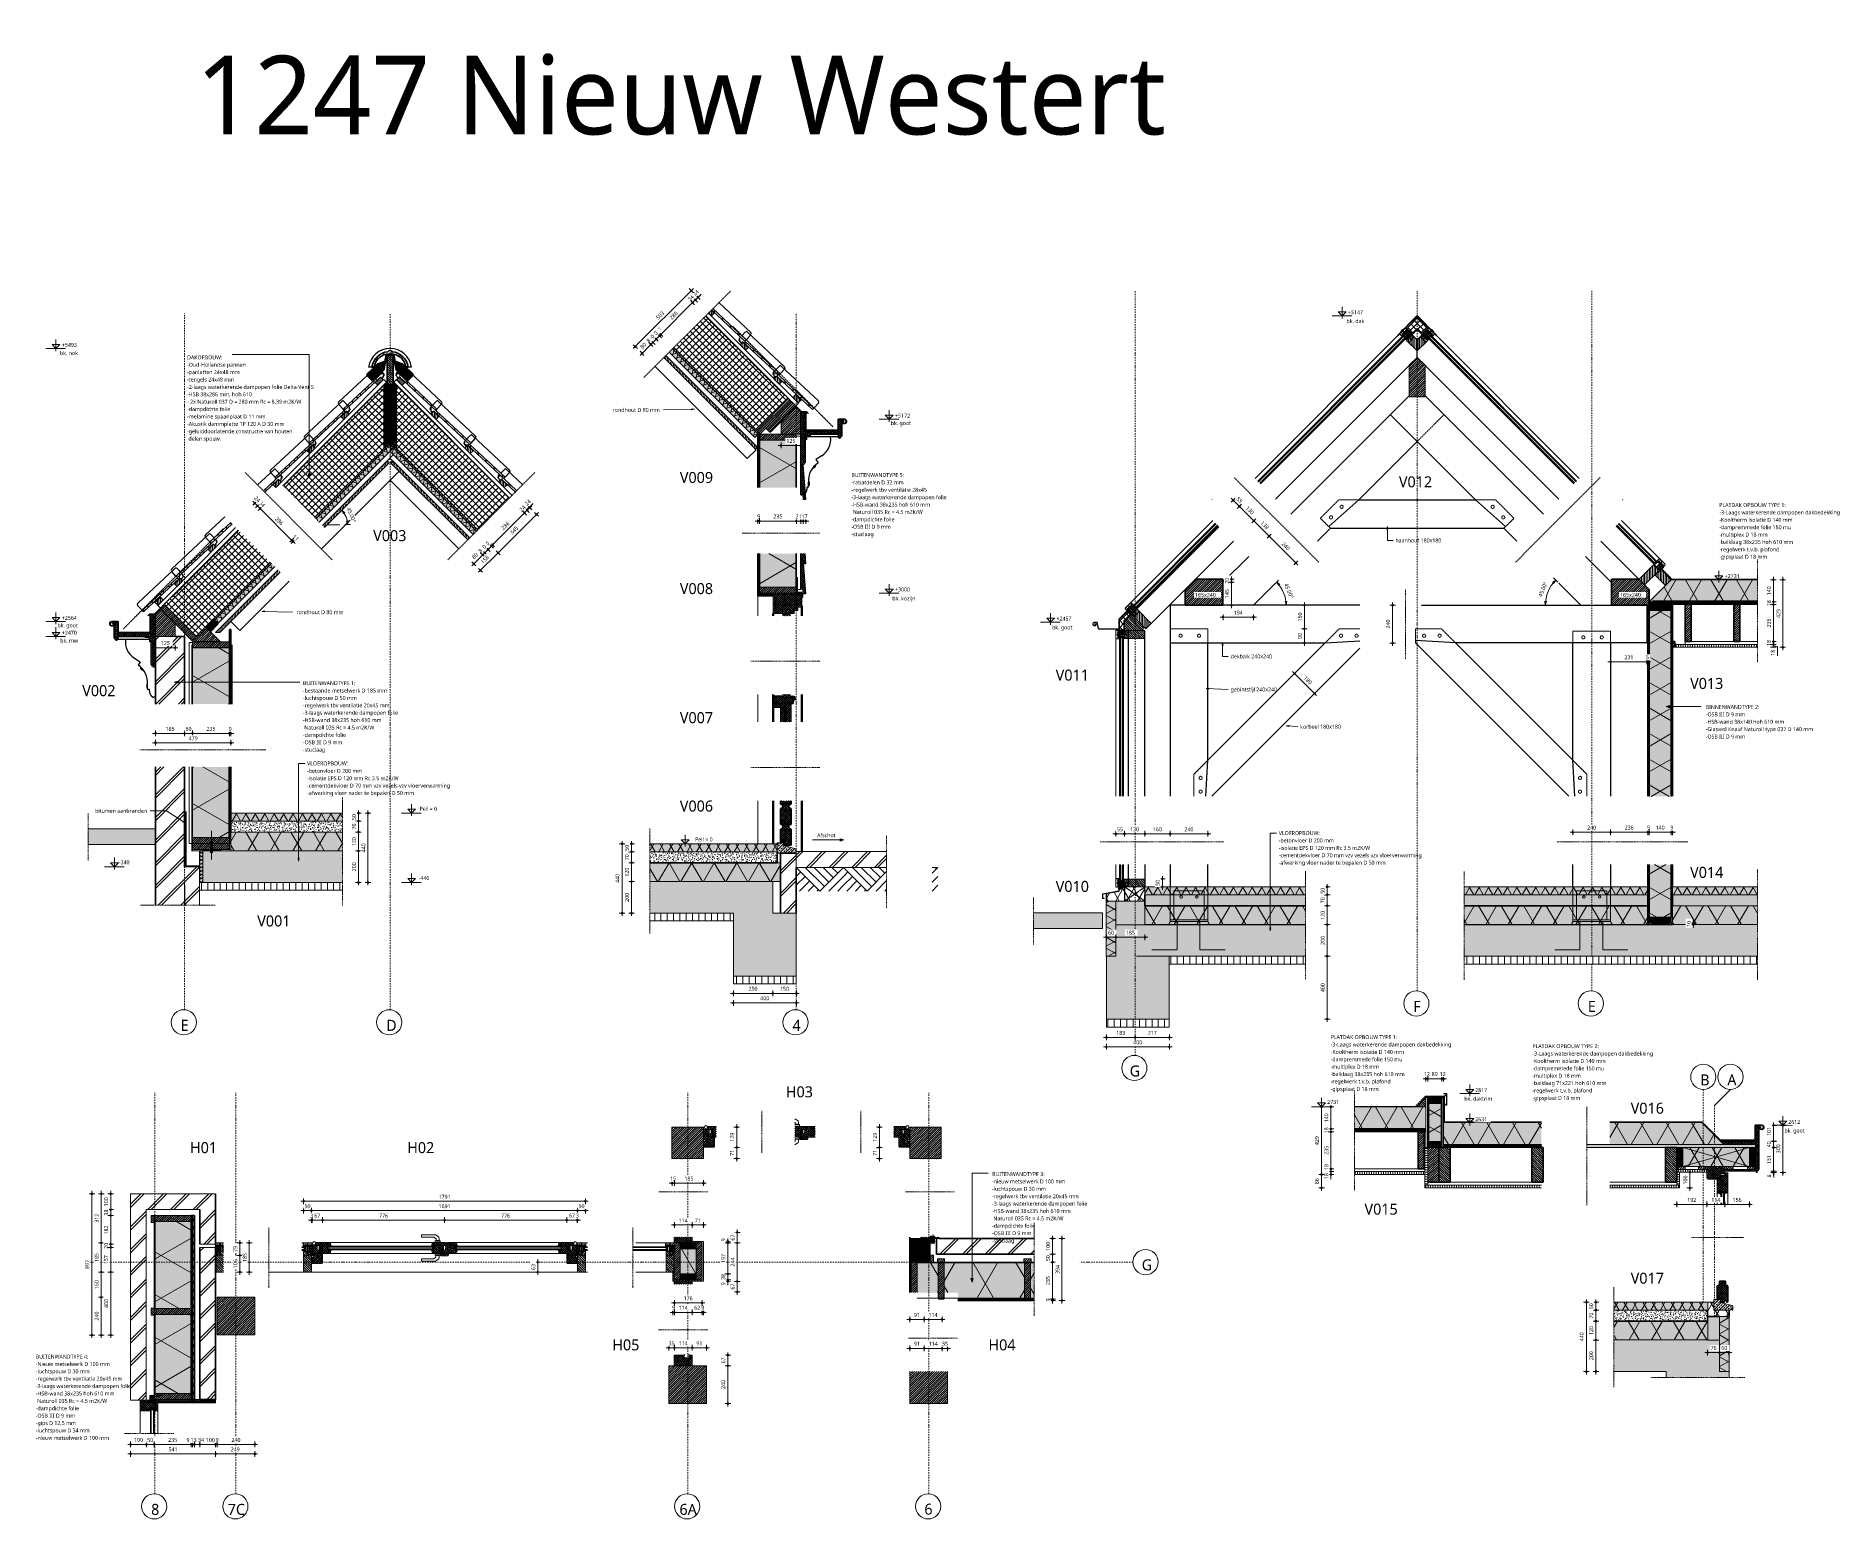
# Model space of a CAD drawing. Header units: millimetres. Extents: x 1789 to 13769, y 2055 to 27197.
# Drawn here: x 1789 to 13232, y 17776 to 27197 of the extents above; entities that cross this region are included whole.
import ezdxf

# ---------------------------------------------------------------- set-up
doc = ezdxf.new("R2010")
doc.units = ezdxf.units.MM
for name, pattern in [('IMPORT-Strichpunkt', [25.4, 12.7, -6.35, 0, -6.35]), ('MV_center', [15, 6, -3, 3, -3]), ('MV_hartlijn_staal', [6.6, 5, -0.8, 0, -0.8]), ('MV_hidden', [3.75, 2.5, -1.25]), ('MV_stramien', [16, 8, -4, 0, -4])]:
    doc.linetypes.add(name, pattern=pattern)
for name, color, linetype, lineweight in [('A-ANNO-DIMS', 211, 'Continuous', 13), ('A-ANNO-DIMS-10', 211, 'Continuous', 13), ('A-ANNO-NOTE', 131, 'Continuous', 18), ('A-DETL', 90, 'Continuous', 13), ('A-DETL-GENF', 92, 'Continuous', 18), ('A-DETL-MEDM', 33, 'Continuous', 18), ('A-DETL-THIN', 151, 'Continuous', 18), ('AL_1_3_010_dwg', 8, 'Continuous', 13), ('AL_1_3_011_dwg', 8, 'Continuous', 13), ('G-ANNO-TEXT', 231, 'Continuous', 13), ('SX-Schraube', 10, 'Continuous', 5)]:
    doc.layers.add(name, color=color, linetype=linetype, lineweight=lineweight)
doc.styles.add('Segoe UI', font='segoeui.ttf', dxfattribs={"height": 8})
doc.styles.add('Segoe UI_1', font='segoeui.ttf', dxfattribs={"height": 15})
doc.styles.add('Segoe UI_2', font='segoeui.ttf', dxfattribs={"height": 25})
doc.styles.add('Segoe UI_3', font='segoeui.ttf', dxfattribs={"height": 70})
doc.styles.add('Segoe UI_4', font='segoeui.ttf', dxfattribs={"height": 13})
doc.styles.add('Segoe UI_8', font='segoeui.ttf', dxfattribs={"height": 500})
doc.styles.add('Segoe UI_B', font='segoeui.ttf', dxfattribs={"height": 25})
doc.dimstyles.new('2_5_mm', dxfattribs={"dimscale": 304.8, "dimtxt": 26.184099, "dimasz": 0.082021, "dimexe": 0.059055, "dimexo": 0.0625, "dimgap": 0.049213, "dimtad": 1, "dimdec": 0, "dimzin": 0, "dimdsep": 46, "dimtxsty": 'Segoe UI_2', "dimblk1": 'OPEN30', "dimblk2": 'OPEN30', "dimsah": 1, "dimcen": 0.09, "dimazin": 0, "dimtfac": 1, "dimtdec": 4, "dimtix": 1, "dimtmove": 0, "dimatfit": 3, "dimfxl": 0.059055, "dimfxlon": 1, "dimtvp": 1, "dimtfill": 1, "dimtolj": 1, "dimtzin": 0, "dimarcsym": 2})
doc.dimstyles.new('2_5_mm_1', dxfattribs={"dimscale": 304.8, "dimtxt": 26.184099, "dimasz": 0.032808, "dimexe": 0.059055, "dimexo": 0.0625, "dimgap": 0.029528, "dimtad": 1, "dimdec": 0, "dimzin": 0, "dimdsep": 46, "dimtxsty": 'Segoe UI_2', "dimblk1": 'DOTBLANK', "dimblk2": 'DOTBLANK', "dimsah": 1, "dimcen": 0.09, "dimdle": 0.059055, "dimazin": 0, "dimtfac": 1, "dimtdec": 4, "dimtix": 1, "dimtmove": 0, "dimatfit": 3, "dimfxl": 0.059055, "dimfxlon": 1, "dimtvp": 1, "dimtfill": 1, "dimtolj": 1, "dimtzin": 0, "dimarcsym": 2})
doc.dimstyles.new('2_5_mm_2', dxfattribs={"dimscale": 304.8, "dimtxt": 26.184099, "dimasz": 0.032808, "dimexe": 0.059055, "dimexo": 0.0625, "dimgap": 0.029528, "dimtad": 1, "dimdec": 0, "dimzin": 0, "dimdsep": 46, "dimtxsty": 'Segoe UI_2', "dimblk1": 'DOTBLANK', "dimblk2": 'DOTBLANK', "dimsah": 1, "dimcen": 0.09, "dimdle": 0.059055, "dimazin": 0, "dimtfac": 1, "dimtdec": 4, "dimtix": 1, "dimtmove": 1, "dimatfit": 3, "dimfxl": 0.059055, "dimfxlon": 1, "dimtvp": 1, "dimtfill": 1, "dimtolj": 1, "dimtzin": 0, "dimarcsym": 2})
doc.dimstyles.new('2_5_mm_3', dxfattribs={"dimscale": 304.8, "dimtxt": 26.184099, "dimasz": 0.032808, "dimexe": 0.059055, "dimexo": 0.0625, "dimgap": 0.029528, "dimtad": 1, "dimdec": 0, "dimzin": 0, "dimdsep": 46, "dimtxsty": 'Segoe UI_2', "dimblk1": 'DOTBLANK', "dimblk2": 'DOTBLANK', "dimsah": 1, "dimcen": 0.09, "dimdle": 0.059055, "dimazin": 0, "dimtfac": 1, "dimtdec": 4, "dimtix": 1, "dimtmove": 2, "dimatfit": 3, "dimfxl": 0.059055, "dimfxlon": 1, "dimtvp": 1, "dimtfill": 1, "dimtolj": 1, "dimtzin": 0, "dimarcsym": 2})
pattern_1 = [(60, (12.83, 244.8), (-107.387, 62), []), (120, (12.83, 244.8), (-107.387, -62), [])]
pattern_2 = [(135, (0, 0), (-7.0710678, -7.0710678), [])]
pattern_3 = [(90, (0, 0), (-19.05, 1e-15), []), (90, (9.525, 0), (-19.05, 1e-15), [9.525, -4.762])]
pattern_4 = [(45, (0, 0), (-21.213203, 21.213203), []), (135, (0, 0), (-21.213203, -21.213203), [])]
pattern_5 = [(45, (0, 0), (-4.9497475, 4.9497475), [])]
pattern_6 = [(0, (0, 0), (0, 50), []), (90, (0, 0), (-50, 3e-15), [])]
pattern_7 = [(0, (0, 0), (40.64, 10.16), [3.353, -27.127, 3.353, -27.127, -162.56]), (0, (0, 0), (40.64, 10.16), [-60.96, 3.353, -57.607, 3.353, -27.127, -71.12]), (0, (0, 0), (40.64, 10.16), [-152.4, 3.353, -16.967, 3.353, -47.447]), (120, (15.24, 5.08), (-29.118818, 30.1152724), [3.353, -27.127, 3.353, -27.127, -162.56]), (120, (15.24, 5.08), (-29.118818, 30.1152724), [-60.96, 3.353, -57.607, 3.353, -27.127, -71.12]), (120, (15.24, 5.08), (-29.118818, 30.1152724), [-152.4, 3.353, -16.967, 3.353, -47.447]), (240, (20.32, 25.4), (-11.521182, -40.2752724), [3.353, -27.127, 3.353, -27.127, -162.56]), (240, (20.32, 25.4), (-11.521182, -40.2752724), [-60.96, 3.353, -57.607, 3.353, -27.127, -71.12]), (240, (20.32, 25.4), (-11.521182, -40.2752724), [-152.4, 3.353, -16.967, 3.353, -47.447])]
pattern_8 = [(60, (0, 0), (-51.96152, 30), []), (120, (0, 0), (-51.96152, -30), [])]
pattern_9 = [(45, (0, 0), (-7.0710678, 7.0710678), [])]
pattern_10 = [(90, (0, 0), (-10, 6e-16), [])]
pattern_11 = [(300, (-2380.567, -120.812), (-25.98076, -15), []), (240, (-2380.567, -120.812), (-25.98076, 15), [])]
pattern_12 = [(60, (-2380.567, 120.812), (-25.98076, 15), []), (120, (-2380.567, 120.812), (-25.98076, -15), [])]
pattern_13 = [(300, (-857.8, -704), (-121.9364, -70.4), []), (240, (-857.8, -704), (-121.9364, 70.4), [])]
pattern_14 = [(0, (0, 0), (0, 10), [100, 0]), (45, (0, 0), (10.0013183, 0), [14.142, -14.142]), (315, (0, 0), (10.0013183, 0), [14.142, -14.142])]
pattern_15 = [(90, (0, 0), (-15, 9e-16), [])]
pattern_16 = [(300, (-1986.72, -235.79), (-203.516, -117.5), []), (240, (-1986.72, -235.79), (-203.516, 117.5), [])]
pattern_17 = [(60, (-1986.72, 235.79), (-203.516, 117.5), []), (120, (-1986.72, 235.79), (-203.516, -117.5), [])]
pattern_18 = [(45, (0, 0), (-7.0710678, 7.0710678), []), (135, (0, 0), (-7.0710678, -7.0710678), [])]
pattern_19 = [(60, (0, 0), (-45.0333, 26), []), (120, (0, 0), (-45.0333, -26), [])]
pattern_20 = [(45, (0, 0), (-71.84205, 71.84205), []), (45, (20.32, 0), (-71.84205, 71.84205), [])]
pattern_21 = [(270, (0, 0), (-15, -9e-16), [])]
pattern_22 = [(0, (0, 20), (0, 50), []), (0, (0, 25), (0, 50), []), (0, (0, 30), (0, 50), []), (0, (0, 35), (0, 50), [])]
pattern_23 = [(300, (12.83, -244.8), (-107.387, -62), []), (240, (12.83, -244.8), (-107.387, 62), [])]
pattern_24 = [(45, (0, 0), (-14.142136, 14.142136), []), (135, (0, 0), (-14.142136, -14.142136), [])]
pattern_25 = [(300, (0, 0), (-45.0333, -26), []), (240, (0, 0), (-45.0333, 26), [])]
pattern_26 = [(90, (0, 0), (-40, 2e-15), [])]

msp = doc.modelspace()

# ---------------------------------------------------------------- texts
at = {"layer": 'A-ANNO-NOTE', "lineweight": 13, "attachment_point": 1}
for s, insert, char_height, width, rotation, style in [('38 x 286', (6456.2, 24768.3), 8, 55.316, 45, 'Segoe UI'), ('38 x 235', (6501.1, 24759.5), 8, 55.316, 45, 'Segoe UI'), ('38 x 286', (2680.3, 23489), 8, 55.316, 315, 'Segoe UI'), ('44 x 71', (2879.7, 23436.6), 15, 80.97, 45, 'Segoe UI_1'), ('38 x 121', (12225.8, 20033.4), 15, 94.599, 90, 'Segoe UI_1'), ('38 x 121', (12687.8, 20033.4), 15, 94.599, 90, 'Segoe UI_1'), ('27 x 45', (7479.2, 19520.3), 15, 80.97, 90, 'Segoe UI_1'), ('38 x 235', (5859.9, 19386.4), 8, 55.316, 90, 'Segoe UI'), ('38 x 235', (5997.9, 19386.4), 8, 55.316, 90, 'Segoe UI'), ('38 x 235', (7365.2, 19264.4), 8, 55.316, 90, 'Segoe UI'), ('38 x 235', (7535.6, 19264.4), 8, 55.316, 90, 'Segoe UI'), ('38 x 235', (8085.7, 19264.4), 8, 55.316, 90, 'Segoe UI'), ('27 x 45', (2519.4, 18501.8), 15, 80.97, 90, 'Segoe UI_1')]:
    msp.add_mtext(s, dxfattribs=dict(at, insert=insert, char_height=char_height, width=width, rotation=rotation, style=style))
for s, insert, char_height, width, style in [('38 x 235', (6476, 24652.9), 8, 55.316, 'Segoe UI'), ('38 x 235', (6476, 23680.9), 8, 55.316, 'Segoe UI'), ('38 x 140', (12088.7, 23569.6), 8, 55.316, 'Segoe UI'), ('38 x 235', (2880.5, 23334.3), 8, 55.316, 'Segoe UI'), ('38 x 235', (2880.5, 22090.9), 8, 55.316, 'Segoe UI'), ('38 x 235', (2880.5, 22052.9), 8, 55.316, 'Segoe UI'), ('38 x 140', (12088.7, 21584.5), 8, 55.316, 'Segoe UI'), ('38 x 140', (12088.7, 21584.5), 8, 55.316, 'Segoe UI'), ('38 x 89', (10659.6, 20439.3), 8, 47.3, 'Segoe UI'), ('38 x 89', (10659.6, 20159.3), 8, 47.3, 'Segoe UI'), ('38 x 235', (2630.9, 19688.6), 8, 55.316, 'Segoe UI'), ('38 x 100', (5890.1, 19518.2), 15, 94.599, 'Segoe UI_1'), ('38 x 121', (7367.9, 19546.2), 15, 94.599, 'Segoe UI_1'), ('38 x 121', (7367.9, 19434.2), 15, 94.599, 'Segoe UI_1'), ('38 x 100', (5890.1, 19321.2), 15, 94.599, 'Segoe UI_1'), ('38 x 235', (2630.9, 19097.6), 8, 55.316, 'Segoe UI'), ('38 x 235', (2630.9, 18559.1), 8, 55.316, 'Segoe UI')]:
    msp.add_mtext(s, dxfattribs=dict(at, insert=insert, char_height=char_height, width=width, style=style))
at = {"layer": 'G-ANNO-TEXT', "color": 7, "insert": (2803.2, 27071.8), "char_height": 500, "width": 7736.284, "attachment_point": 1, "style": 'Segoe UI_8', "bg_fill": 3, "box_fill_scale": 1.25, "bg_fill_color": 9, "bg_fill_true_color": 13158600, "bg_fill_transparency": 0}
msp.add_mtext('1247 Nieuw Westert', dxfattribs=at)
at = {"layer": 'G-ANNO-TEXT', "color": 7, "attachment_point": 1}
for s, insert, char_height, width, style in [('+5147', (10125.7, 25454.9), 25, 121.856, 'Segoe UI_2'), ('bk. dak', (10115.7, 25398.3), 25, 133.882, 'Segoe UI_2'), ('bk. nok', (1941.1, 25194.6), 25, 136.287, 'Segoe UI_2'), ('+5493', (1953.1, 25247.3), 25, 121.856, 'Segoe UI_2'), ('-Oud-Hollandse pannen', (2749, 25121.1), 25, 454.557, 'Segoe UI_2'), ('-panlatten 24x48 mm', (2749, 25074.1), 25, 404.852, 'Segoe UI_2'), ('DAKOPBOUW:', (2749, 25168), 25, 290.211, 'Segoe UI_B'), ('-tengels 24x48 mm', (2749, 25027.1), 25, 363.164, 'Segoe UI_2'), ('-2-laags waterkerende dampopen folie Delta-Vent S', (2749, 24980.2), 25, 979.662, 'Segoe UI_2'), ('-HSB 38x286 mm, hoh 610', (2749, 24933.2), 25, 502.658, 'Segoe UI_2'), ('- 2x Naturoll 037 D = 280 mm Rc = 8,39 m2K/W', (2749, 24886.2), 25, 909.915, 'Segoe UI_2'), ('-dampdichte folie', (2749, 24839.3), 25, 334.304, 'Segoe UI_2'), ('-melamine spaanplaat D 11 mm', (2749, 24792.3), 25, 602.869, 'Segoe UI_2'), ('-Akustik dammplatte TP 120 A D 30 mm', (2749, 24745.3), 25, 758.396, 'Segoe UI_2'), ('bk. goot', (7219.7, 24750.3), 25, 155.527, 'Segoe UI_2'), ('+5172', (7247.5, 24798), 25, 121.856, 'Segoe UI_2'), ('-geluiddoorlatende constructie van houten', (2749, 24698.4), 25, 804.093, 'Segoe UI_2'), (' delen spouw. ', (2749, 24651.4), 25, 270.97, 'Segoe UI_2'), ('V009', (5879.8, 24427.4), 70, 272.574, 'Segoe UI_3'), ('-rabatdelen D 32 mm', (6969.8, 24373.5), 25, 404.05, 'Segoe UI_2'), ('BUITENWANDTYPE 5:', (6969.8, 24420.5), 25, 436.118, 'Segoe UI_B'), ('V012', (10448.6, 24399.8), 70, 272.574, 'Segoe UI_3'), ('-regelwerk tbv ventilatie 28x45', (6969.8, 24326.6), 25, 578.017, 'Segoe UI_2'), ('-3-laags waterkerende dampopen folie', (6969.8, 24279.6), 25, 730.337, 'Segoe UI_2'), ('-HSB-wand 38x235 hoh 610 mm', (6969.8, 24232.6), 25, 611.688, 'Segoe UI_2'), (' Naturoll 035 Rc = 4.5 m2K/W', (6969.8, 24185.7), 25, 565.19, 'Segoe UI_2'), ('-3-Laags waterkerende dampopen dakbedekking', (12484.4, 24183.1), 25, 921.139, 'Segoe UI_2'), ('PLATDAK OPBOUW TYPE 1:', (12484.4, 24230), 25, 552.363, 'Segoe UI_B'), ('V003', (3931.3, 24058.3), 70, 272.574, 'Segoe UI_3'), ('-dampdichte folie', (6969.8, 24138.7), 25, 334.304, 'Segoe UI_2'), ('-OSB III D 9 mm', (6969.8, 24091.7), 25, 303.84, 'Segoe UI_2'), ('-stuclaag', (6969.8, 24044.8), 25, 170.759, 'Segoe UI_2'), ('-Kooltherm isolatie D 140 mm', (12484.4, 24136.1), 25, 567.595, 'Segoe UI_2'), ('-dampremmede folie 150 mu', (12484.4, 24089.1), 25, 553.966, 'Segoe UI_2'), ('-multiplex D 18 mm', (12484.4, 24042.2), 25, 375.991, 'Segoe UI_2'), ('haanhout 180x180', (10426.4, 24005), 25, 349.536, 'Segoe UI_2'), ('-balklaag 38x235 hoh 610 mm', (12484.4, 23995.2), 25, 573.207, 'Segoe UI_2'), ('-regelwerk t.v.b. plafond', (12484.4, 23948.2), 25, 453.755, 'Segoe UI_2'), ('-gipsplaat D 18 mm', (12484.4, 23901.3), 25, 373.586, 'Segoe UI_2'), ('V008', (5879.8, 23721.7), 70, 272.574, 'Segoe UI_3'), ('+3000', (7247.5, 23693.6), 25, 121.856, 'Segoe UI_2'), ('+2731', (12518.7, 23778.2), 25, 121.856, 'Segoe UI_2'), ('bk. kozijn', (7230.1, 23636.7), 25, 176.371, 'Segoe UI_2'), ('bk. goot', (1925.3, 23465.4), 25, 155.527, 'Segoe UI_2'), ('+2564', (1953.1, 23513.1), 25, 121.856, 'Segoe UI_2'), ('+2457', (8273.1, 23508.8), 25, 121.856, 'Segoe UI_2'), ('bk. mw', (1943.1, 23368.9), 25, 133.882, 'Segoe UI_2'), ('+2470', (1953.1, 23418.7), 25, 121.856, 'Segoe UI_2'), ('bk. goot', (8245.3, 23452.2), 25, 155.527, 'Segoe UI_2'), ('dekbalk 240x240', (9379.6, 23268.3), 25, 316.667, 'Segoe UI_2'), ('V011', (8268.1, 23172.2), 70, 272.574, 'Segoe UI_3'), ('V013', (12298.9, 23119.1), 70, 272.574, 'Segoe UI_3'), ('V002', (2082.7, 23073.3), 70, 272.574, 'Segoe UI_3'), ('-bestaande metselwerk D 185 mm', (3484.9, 23051.4), 25, 644.557, 'Segoe UI_2'), ('-luchtspouw D 50 mm', (3484.9, 23004.5), 25, 416.877, 'Segoe UI_2'), ('BUITENWANDTYPE 1:', (3484.9, 23098.4), 25, 436.118, 'Segoe UI_B'), ('gebintstijl 240x240', (9379.6, 23058.3), 25, 355.148, 'Segoe UI_2'), ('-regelwerk tbv ventilatie 20x45 mm', (3484.9, 22957.5), 25, 663.797, 'Segoe UI_2'), ('-3-laags waterkerende dampopen folie', (3484.9, 22910.6), 25, 730.337, 'Segoe UI_2'), ('V007', (5879.8, 22901.7), 70, 272.574, 'Segoe UI_3'), ('-OSB III D 9 mm', (12398.3, 22900.1), 25, 303.84, 'Segoe UI_2'), ('BINNENWANDTYPE 2:', (12398.3, 22947.1), 25, 448.143, 'Segoe UI_B'), ('-HSB-wand 38x235 hoh 610 mm', (3484.9, 22863.6), 25, 611.688, 'Segoe UI_2'), (' Naturoll 035 Rc = 4.5 m2K/W', (3484.9, 22816.6), 25, 565.19, 'Segoe UI_2'), ('korbeel 180x180', (9821.6, 22822.2), 25, 311.055, 'Segoe UI_2'), ('-HSB-wand 38x140 hoh 610 mm', (12398.3, 22853.1), 25, 611.688, 'Segoe UI_2'), ('-Glaswol Knauf Naturoll type 037 D 140 mm', (12398.3, 22806.2), 25, 831.35, 'Segoe UI_2'), ('-dampdichte folie', (3484.9, 22769.7), 25, 334.304, 'Segoe UI_2'), ('-OSB III D 9 mm', (3484.9, 22722.7), 25, 303.84, 'Segoe UI_2'), ('-stuclaag', (3484.9, 22675.7), 25, 170.759, 'Segoe UI_2'), ('-OSB III D 9 mm', (12398.3, 22759.2), 25, 303.84, 'Segoe UI_2'), ('VLOEROPBOUW:', (3511.6, 22588.4), 25, 334.304, 'Segoe UI_B'), ('-betonvloer D 200 mm', (3511.6, 22541.4), 25, 428.903, 'Segoe UI_2'), ('-isolatie EPS D 120 mm Rc 3.5 m2K/W', (3511.6, 22494.5), 25, 716.709, 'Segoe UI_2'), ('-cementdekvloer D 70 mm vzv vezels vzv vloerverwarming', (3511.6, 22447.5), 25, 1093.502, 'Segoe UI_2'), ('-afwerking vloer nader te bepalen D 50 mm', (3511.6, 22400.5), 25, 820.928, 'Segoe UI_2'), ('V006', (5879.8, 22340.3), 70, 272.574, 'Segoe UI_3'), ('bitumen aanbranden', (2164.4, 22287.2), 25, 392.827, 'Segoe UI_2'), ('Peil = 0', (4226.4, 22300.5), 25, 143.502, 'Segoe UI_2'), ('Peil = 0', (5976.8, 22105.7), 25, 143.502, 'Segoe UI_2'), ('VLOEROPBOUW:', (9685.3, 22146), 25, 334.304, 'Segoe UI_B'), ('-betonvloer D 200 mm', (9685.3, 22099), 25, 428.903, 'Segoe UI_2'), ('-isolatie EPS D 120 mm Rc 3.5 m2K/W', (9685.3, 22052.1), 25, 716.709, 'Segoe UI_2'), ('-cementdekvloer D 70 mm vzv vezels vzv vloerverwarming', (9685.3, 22005.1), 25, 1093.502, 'Segoe UI_2'), ('-340', (2315.2, 21960.5), 25, 86.582, 'Segoe UI_2'), ('-440', (4220.9, 21860.5), 25, 86.582, 'Segoe UI_2'), ('-afwerking vloer nader te bepalen D 50 mm', (9685.3, 21958.1), 25, 820.928, 'Segoe UI_2'), ('V014', (12298.9, 21919.1), 70, 272.574, 'Segoe UI_3'), ('V010', (8268.1, 21829.8), 70, 272.574, 'Segoe UI_3'), ('V001', (3194.7, 21610.3), 70, 272.574, 'Segoe UI_3'), ('F', (10540.1, 21067.3), 70, 59.325, 'Segoe UI_3'), ('E', (11649, 21067.3), 70, 61.73, 'Segoe UI_3'), ('E', (2708.3, 20947.3), 70, 61.73, 'Segoe UI_3'), ('D', (4013.8, 20947.3), 70, 85.781, 'Segoe UI_3'), ('4', (6595.3, 20947.3), 70, 65.738, 'Segoe UI_3'), ('PLATDAK OPBOUW TYPE 1:', (10015.2, 20849.9), 25, 552.363, 'Segoe UI_B'), ('-3-Laags waterkerende dampopen dakbedekking', (10015.2, 20802.9), 25, 921.139, 'Segoe UI_2'), ('-Kooltherm isolatie D 140 mm', (10015.2, 20755.9), 25, 567.595, 'Segoe UI_2'), ('-3-Laags waterkerende dampopen dakbedekking', (11296.6, 20745.5), 25, 921.139, 'Segoe UI_2'), ('PLATDAK OPBOUW TYPE 2:', (11296.6, 20792.5), 25, 552.363, 'Segoe UI_B'), ('G', (8738.2, 20657.3), 70, 83.375, 'Segoe UI_3'), ('-dampremmede folie 150 mu', (10015.2, 20709), 25, 553.966, 'Segoe UI_2'), ('-multiplex D 18 mm', (10015.2, 20662), 25, 375.991, 'Segoe UI_2'), ('-balklaag 38x235 hoh 610 mm', (10015.2, 20615), 25, 573.207, 'Segoe UI_2'), ('-Kooltherm isolatie D 140 mm', (11296.6, 20698.5), 25, 567.595, 'Segoe UI_2'), ('-dampremmede folie 150 mu', (11296.6, 20651.6), 25, 553.966, 'Segoe UI_2'), ('-multiplex D 18 mm', (11296.6, 20604.6), 25, 375.991, 'Segoe UI_2'), ('B', (12363.1, 20600.7), 70, 69.747, 'Segoe UI_3'), ('A', (12535.5, 20600.7), 70, 78.565, 'Segoe UI_3'), ('H03', (6553.6, 20524.9), 70, 218.059, 'Segoe UI_3'), ('-regelwerk t.v.b. plafond', (10015.2, 20568.1), 25, 453.755, 'Segoe UI_2'), ('-balklaag 71x221 hoh 610 mm', (11296.6, 20557.7), 25, 573.207, 'Segoe UI_2'), ('-regelwerk t.v.b. plafond', (11296.6, 20510.7), 25, 453.755, 'Segoe UI_2'), ('-gipsplaat D 18 mm', (11296.6, 20463.7), 25, 373.586, 'Segoe UI_2'), ('V016', (11921.5, 20420.8), 70, 272.574, 'Segoe UI_3'), ('H01', (2767.7, 20170.4), 70, 218.059, 'Segoe UI_3'), ('H02', (4147.7, 20170.4), 70, 218.059, 'Segoe UI_3'), ('-nieuw metselwerk D 100 mm', (7863.5, 19933.1), 25, 561.983, 'Segoe UI_2'), ('BUITENWANDTYPE 3:', (7863.5, 19980.1), 25, 436.118, 'Segoe UI_B'), ('-luchtspouw D 30 mm', (7863.5, 19886.1), 25, 416.877, 'Segoe UI_2'), ('-regelwerk tbv ventilatie 20x45 mm', (7863.5, 19839.2), 25, 663.797, 'Segoe UI_2'), ('-3-laags waterkerende dampopen folie', (7863.5, 19792.2), 25, 730.337, 'Segoe UI_2'), ('-HSB-wand 38x235 hoh 610 mm', (7863.5, 19745.3), 25, 611.688, 'Segoe UI_2'), (' Naturoll 035 Rc = 4.5 m2K/W', (7863.5, 19698.3), 25, 565.19, 'Segoe UI_2'), ('V015', (10230.2, 19779.8), 70, 272.574, 'Segoe UI_3'), ('-dampdichte folie', (7863.5, 19651.3), 25, 334.304, 'Segoe UI_2'), ('-OSB III D 9 mm', (7863.5, 19604.4), 25, 303.84, 'Segoe UI_2'), ('-stuclaag', (7863.5, 19557.4), 25, 170.759, 'Segoe UI_2'), ('G', (8814.6, 19425.7), 70, 83.375, 'Segoe UI_3'), ('V017', (11921.5, 19340.8), 70, 272.574, 'Segoe UI_3'), ('H05', (5450.9, 18917.5), 70, 218.059, 'Segoe UI_3'), ('H04', (7840.8, 18917.5), 70, 218.059, 'Segoe UI_3'), ('-Nieuw metselwerk D 100 mm', (1787.7, 18773.8), 25, 570, 'Segoe UI_2'), ('BUITENWANDTYPE 4:', (1787.7, 18820.8), 25, 436.118, 'Segoe UI_B'), ('-luchtspouw D 30 mm', (1787.7, 18726.9), 25, 416.877, 'Segoe UI_2'), ('-regelwerk tbv ventilatie 20x45 mm', (1787.7, 18679.9), 25, 663.797, 'Segoe UI_2'), ('-3-laags waterkerende dampopen folie', (1787.7, 18633), 25, 730.337, 'Segoe UI_2'), ('-HSB-wand 38x235 hoh 610 mm', (1787.7, 18586), 25, 611.688, 'Segoe UI_2'), (' Naturoll 035 Rc = 4.5 m2K/W', (1787.7, 18539), 25, 565.19, 'Segoe UI_2'), ('-dampdichte folie', (1787.7, 18492.1), 25, 334.304, 'Segoe UI_2'), ('-OSB III D 9 mm', (1787.7, 18445.1), 25, 303.84, 'Segoe UI_2'), ('-gips D 12,5 mm', (1787.7, 18398.1), 25, 312.658, 'Segoe UI_2'), ('-luchtspouw D 34 mm', (1787.7, 18351.2), 25, 416.877, 'Segoe UI_2'), ('-nieuw metselwerk D 100 mm', (1787.7, 18304.2), 25, 561.983, 'Segoe UI_2'), ('8', (2520.4, 17872.3), 70, 65.738, 'Segoe UI_3'), ('7C', (3006.9, 17872.3), 70, 141.097, 'Segoe UI_3'), ('6A', (5877.4, 17872.3), 70, 144.304, 'Segoe UI_3'), ('6', (7433.4, 17873.8), 70, 65.738, 'Segoe UI_3')]:
    msp.add_mtext(s, dxfattribs=dict(at, insert=insert, char_height=char_height, width=width, style=style))
at = {"layer": 'G-ANNO-TEXT', "color": 39, "char_height": 25, "attachment_point": 1, "style": 'Segoe UI_2'}
for s, insert, width in [('rondhout D 80 mm', (5453.7, 24834.1), 361.561), ('rondhout D 80 mm', (3443.8, 23549.2), 361.561), ('Afschot', (6751.9, 22132.6), 141.097)]:
    msp.add_mtext(s, dxfattribs=dict(at, insert=insert, width=width))
at = {"layer": 'G-ANNO-TEXT', "color": 7, "char_height": 13, "width": 74.557, "attachment_point": 1, "rotation": 90, "style": 'Segoe UI_4'}
for insert in [(6063.8, 20135.3), (7297.2, 20134.6), (3573.3, 19397.1), (5187, 19396.4)]:
    msp.add_mtext('114x67', dxfattribs=dict(at, insert=insert))

# ---------------------------------------------------------------- blocks, each defined once
blk = doc.blocks.new('AL_1_3_010_dwg_Schraube_1-3291599-Details Restauratie 1-10')
at = {"layer": 'SX-Schraube'}
blk.add_line((1389, 155), (1386, 151), dxfattribs=at)
at = {"layer": 'SX-Schraube', "flags": 128}
for points in [[(1378, 151), (1376, 153), (1379, 155), (1382, 159), (1385, 162)], [(1379, 155), (1378, 156), (1382, 159), (1385, 162), (1385, 162), (1387, 164), (1389, 162)], [(1381, 160), (1381, 160), (1381, 159), (1381, 159), (1380, 159)], [(1388, 155), (1394, 149), (1396, 145), (1391, 146), (1385, 152)], [(1388, 155), (1389, 154), (1395, 148), (1392, 146), (1386, 152), (1385, 152)]]:
    blk.add_lwpolyline(points, dxfattribs=at)
at = {"layer": 'SX-Schraube'}
for start, end in [(138.222, 170.5827), (99.4173, 131.778)]:
    blk.add_arc((1386, 154), 7.56, start, end, dxfattribs=at)
blk = doc.blocks.new('AL_1_3_010_dwg_Schraube_1-V1-Details Restauratie 1-10')
at = {"layer": 'SX-Schraube'}
blk.add_line((1389, 155), (1386, 151), dxfattribs=at)
at = {"layer": 'SX-Schraube', "flags": 128}
for points in [[(1378, 151), (1376, 153), (1379, 155), (1382, 159), (1385, 162)], [(1379, 155), (1378, 156), (1382, 159), (1385, 162), (1385, 162), (1387, 164), (1389, 162)], [(1381, 160), (1381, 160), (1381, 159), (1381, 159), (1380, 159)], [(1388, 155), (1394, 149), (1396, 145), (1391, 146), (1385, 152)], [(1388, 155), (1389, 154), (1395, 148), (1392, 146), (1386, 152), (1385, 152)]]:
    blk.add_lwpolyline(points, dxfattribs=at)
at = {"layer": 'SX-Schraube'}
for start, end in [(138.222, 170.5827), (99.4173, 131.778)]:
    blk.add_arc((1386, 154), 7.56, start, end, dxfattribs=at)
blk = doc.blocks.new('AL_1_3_011_dwg_Blechschraube-3291600-Details Restauratie 1-10')
at = {"layer": 'SX-Schraube'}
blk.add_line((805, 286), (805, 287), dxfattribs=at)
at = {"layer": 'SX-Schraube', "flags": 128}
for points in [[(802, 289), (803, 289), (803, 289), (803, 288), (802, 288)], [(805, 294), (804, 294), (804, 293), (804, 289), (804, 285), (804, 284), (805, 284)], [(807, 290), (817, 290), (820, 289), (817, 287), (807, 287)], [(807, 290), (818, 290), (818, 287), (807, 287)]]:
    blk.add_lwpolyline(points, dxfattribs=at)
at = {"layer": 'SX-Schraube'}
for start, end in [(109.4494, 173.231), (186.769, 250.5506)]:
    blk.add_arc((806, 289), 4.24, start, end, dxfattribs=at)
blk = doc.blocks.new('AL_1_3_010_dwg_Schraube_1-V2-Details Restauratie 1-10')
at = {"layer": 'SX-Schraube'}
blk.add_line((1389, 155), (1386, 151), dxfattribs=at)
at = {"layer": 'SX-Schraube', "flags": 128}
for points in [[(1378, 151), (1376, 153), (1379, 155), (1382, 159), (1385, 162)], [(1379, 155), (1378, 156), (1382, 159), (1385, 162), (1385, 162), (1387, 164), (1389, 162)], [(1381, 160), (1381, 160), (1381, 159), (1381, 159), (1380, 159)], [(1388, 155), (1394, 149), (1396, 145), (1391, 146), (1385, 152)], [(1388, 155), (1389, 154), (1395, 148), (1392, 146), (1386, 152), (1385, 152)]]:
    blk.add_lwpolyline(points, dxfattribs=at)
at = {"layer": 'SX-Schraube'}
for start, end in [(138.222, 170.5827), (99.4173, 131.778)]:
    blk.add_arc((1386, 154), 7.56, start, end, dxfattribs=at)
blk = doc.blocks.new('42 isolatie - Type 1-3774970-Details Restauratie 1-10')
at = {"layer": 'A-DETL-GENF'}
blk.add_hatch(color=256, dxfattribs=at).paths.add_polyline_path([(276, 1), (424, 1), (424, 122), (0, 122), (0, 1), (268, 1)])
at = {"layer": 'A-DETL-GENF', "lineweight": 13}
h = blk.add_hatch(dxfattribs=at)
h.set_pattern_fill('FP_1', color=256, style=0, pattern_type=2)
h.set_pattern_definition(pattern_1)
h.paths.add_polyline_path([(276, 1), (424, 1), (424, 122), (0, 122), (0, 1), (268, 1)])
at = {"layer": 'A-DETL-GENF'}
for p, q in [((424, 122), (0, 122)), ((0, 122), (0, 1)), ((53, 122), (0, 122)), ((424, 122), (260, 122)), ((424, 1), (424, 122)), ((0, 1), (15, 1)), ((0, 1), (15, 1)), ((15, 1), (101, 1)), ((15, 1), (101, 1)), ((101, 1), (146, 1)), ((146, 1), (157, 1)), ((146, 1), (157, 1)), ((157, 1), (217, 1)), ((217, 1), (230, 1)), ((217, 1), (230, 1)), ((230, 1), (265, 1)), ((260, 1), (265, 1)), ((265, 1), (276, 1)), ((265, 1), (276, 1)), ((276, 1), (321, 1)), ((276, 1), (321, 1)), ((321, 1), (412, 1)), ((321, 1), (412, 1)), ((412, 1), (424, 1)), ((412, 1), (424, 1))]:
    blk.add_line(p, q, dxfattribs=at)
blk = doc.blocks.new('31 dubbel_glas - Type 1-3306865-Details Restauratie 1-10')
at = {"layer": 'A-DETL-GENF', "lineweight": 13}
for p, q in [((0, 23), (1017, 23)), ((0, 0), (0, 23)), ((0, 17), (1017, 17)), ((0, 5), (10, 17)), ((0, 17), (10, 5)), ((1017, 5), (0, 5)), ((5, 0), (0, 0)), ((7, 0), (5, 0)), ((9, 0), (7, 0)), ((10, 17), (10, 5)), ((11, 0), (10, 0)), ((14, 0), (12, 0)), ((17, 0), (14, 0)), ((1017, 0), (18, 0))]:
    blk.add_line(p, q, dxfattribs=at)
blk = doc.blocks.new('31 dubbel_glas - Type 1-3306866-Details Restauratie 1-10')
at = {"layer": 'A-DETL-GENF', "lineweight": 13}
for p, q in [((0, 0), (0, -23)), ((5, 0), (0, 0)), ((7, 0), (6, 0)), ((10, 0), (8, 0)), ((12, 0), (10, 0)), ((14, 0), (12, 0)), ((17, 0), (14, 0)), ((753, 0), (18, 0)), ((753, -5), (0, -5)), ((0, -5), (10, -17)), ((0, -17), (10, -5)), ((0, -17), (753, -17)), ((0, -23), (753, -23)), ((10, -17), (10, -5))]:
    blk.add_line(p, q, dxfattribs=at)
blk = doc.blocks.new('31 dubbel_glas - Type 1-3306867-Details Restauratie 1-10')
at = {"layer": 'A-DETL-GENF', "lineweight": 13}
for p, q in [((1426, 0), (128, 0)), ((1429, 0), (1427, 0)), ((1431, 0), (1430, 0)), ((1434, 0), (1432, 0)), ((1436, 0), (1434, 0)), ((1438, 0), (1436, 0)), ((1443, 0), (1439, 0)), ((1443, -23), (1443, 0)), ((1443, -5), (128, -5)), ((128, -17), (1443, -17)), ((128, -23), (1443, -23)), ((1433, -5), (1433, -17)), ((1433, -17), (1443, -5)), ((1433, -5), (1443, -17))]:
    blk.add_line(p, q, dxfattribs=at)
blk = doc.blocks.new('42 isolatie - Type 1-3774522-Details Restauratie 1-10')
at = {"layer": 'A-DETL-GENF'}
blk.add_hatch(color=256, dxfattribs=at).paths.add_polyline_path([(1021, 1), (1021, 121), (0, 121), (0, 1), (155, 1)])
at = {"layer": 'A-DETL-GENF', "lineweight": 13}
h = blk.add_hatch(dxfattribs=at)
h.set_pattern_fill('FP_1', color=256, style=0, pattern_type=2)
h.set_pattern_definition(pattern_1)
h.paths.add_polyline_path([(1021, 1), (1021, 121), (0, 121), (0, 1), (155, 1)])
at = {"layer": 'A-DETL-GENF'}
for p, q in [((1021, 121), (0, 121)), ((0, 117), (0, 1)), ((0, 1), (1021, 1))]:
    blk.add_line(p, q, dxfattribs=at)
blk = doc.blocks.new('NLRS_00_DI_maskeer - Type 1-4234634-Details Restauratie 1-10')
at = {"layer": 'A-DETL-GENF', "linetype": 'MV_center'}
blk.add_line((200, 0), (-100, 0), dxfattribs=at)
blk = doc.blocks.new('31 dubbel_glas - Type 1-3306872-Details Restauratie 1-10')
at = {"layer": 'A-DETL-GENF', "lineweight": 13}
for p, q in [((169, 23), (277, 23)), ((169, 17), (277, 17)), ((277, 5), (169, 5)), ((257, 0), (169, 0)), ((261, 0), (258, 0)), ((263, 0), (261, 0)), ((265, 0), (263, 0)), ((267, 0), (265, 0)), ((267, 5), (267, 17)), ((267, 17), (277, 5)), ((267, 5), (277, 17)), ((269, 0), (268, 0)), ((277, 0), (270, 0)), ((277, 23), (277, 0))]:
    blk.add_line(p, q, dxfattribs=at)
blk = doc.blocks.new('42 isolatie - Type 1-3774472-Details Restauratie 1-10')
at = {"layer": 'A-DETL-GENF'}
blk.add_hatch(color=256, dxfattribs=at).paths.add_polyline_path([(0, 61), (0, 1), (350, 1), (350, 61), (200, 61)])
at = {"layer": 'A-DETL-GENF', "lineweight": 13}
h = blk.add_hatch(dxfattribs=at)
h.set_pattern_fill('FP_9', color=256, style=0, pattern_type=2)
h.set_pattern_definition([(60, (0, 60.8), (-51.962, 30), []), (120, (0, 60.8), (-51.962, -30), [])])
h.paths.add_polyline_path([(0, 61), (0, 1), (350, 1), (350, 61), (200, 61)])
at = {"layer": 'A-DETL-GENF'}
for p, q in [((350, 61), (0, 61)), ((0, 61), (0, 1)), ((350, 61), (0, 61)), ((0, 1), (350, 1)), ((350, 1), (350, 61)), ((350, 1), (350, 61))]:
    blk.add_line(p, q, dxfattribs=at)
blk = doc.blocks.new('NLRS_00_DI_maskeer - Type 1-4234639-Details Restauratie 1-10')
at = {"layer": 'A-DETL-GENF', "linetype": 'MV_center'}
blk.add_line((340, 0), (-100, 0), dxfattribs=at)
blk = doc.blocks.new('42 isolatie - Type 1-3775555-Details Restauratie 1-10')
at = {"layer": 'A-DETL-GENF'}
blk.add_hatch(color=256, dxfattribs=at).paths.add_polyline_path([(0, -31), (511, -31), (511, -1), (0, -1), (0, -15)])
at = {"layer": 'A-DETL-GENF', "lineweight": 13}
h = blk.add_hatch(dxfattribs=at)
h.set_pattern_fill('FP_12', color=256, style=0, pattern_type=2)
h.set_pattern_definition(pattern_11)
h.paths.add_polyline_path([(0, -31), (511, -31), (511, -1), (0, -1), (0, -15)])
at = {"layer": 'A-DETL-GENF'}
for p, q in [((511, -1), (0, -1)), ((0, -1), (0, -31)), ((511, -1), (0, -1)), ((0, -31), (511, -31)), ((0, -31), (511, -31))]:
    blk.add_line(p, q, dxfattribs=at)
blk = doc.blocks.new('42 isolatie - Type 1-3775556-Details Restauratie 1-10')
at = {"layer": 'A-DETL-GENF'}
blk.add_hatch(color=256, dxfattribs=at).paths.add_polyline_path([(135, -31), (802, -31), (802, -1), (135, -1)])
at = {"layer": 'A-DETL-GENF', "lineweight": 13}
h = blk.add_hatch(dxfattribs=at)
h.set_pattern_fill('FP_12', color=256, style=0, pattern_type=2)
h.set_pattern_definition(pattern_11)
h.paths.add_polyline_path([(135, -31), (802, -31), (802, -1), (135, -1)])
at = {"layer": 'A-DETL-GENF'}
for p, q in [((802, -1), (135, -1)), ((802, -1), (135, -1)), ((135, -31), (772, -31)), ((135, -31), (772, -31)), ((772, -31), (802, -31)), ((802, -31), (802, -1)), ((802, -31), (802, -1))]:
    blk.add_line(p, q, dxfattribs=at)
blk = doc.blocks.new('42 isolatie - Type 1-3775557-Details Restauratie 1-10')
at = {"layer": 'A-DETL-GENF'}
blk.add_hatch(color=256, dxfattribs=at).paths.add_polyline_path([(25, 31), (25, 1), (772, 1), (772, 31), (187, 31)])
at = {"layer": 'A-DETL-GENF', "lineweight": 13}
h = blk.add_hatch(dxfattribs=at)
h.set_pattern_fill('FP_13', color=256, style=0, pattern_type=2)
h.set_pattern_definition(pattern_12)
h.paths.add_polyline_path([(25, 31), (25, 1), (772, 1), (772, 31), (187, 31)])
at = {"layer": 'A-DETL-GENF'}
for p, q in [((772, 31), (25, 31)), ((772, 31), (25, 31)), ((25, 1), (772, 1)), ((25, 1), (772, 1)), ((772, 1), (772, 31)), ((772, 1), (772, 31))]:
    blk.add_line(p, q, dxfattribs=at)
blk = doc.blocks.new('42 isolatie - Type 1-3774779-Details Restauratie 1-10')
at = {"layer": 'A-DETL-GENF'}
blk.add_hatch(color=256, dxfattribs=at).paths.add_polyline_path([(37, -1), (28, -1), (28, -141), (575, -141), (715, -1), (450, -1)])
at = {"layer": 'A-DETL-GENF', "lineweight": 13}
h = blk.add_hatch(dxfattribs=at)
h.set_pattern_fill('FP_14', color=256, style=0, pattern_type=2)
h.set_pattern_definition(pattern_13)
h.paths.add_polyline_path([(37, -1), (28, -1), (28, -141), (575, -141), (715, -1), (450, -1)])
at = {"layer": 'A-DETL-GENF'}
for p, q in [((715, -1), (28, -1)), ((575, -141), (715, -1)), ((575, -141), (715, -1)), ((28, -141), (575, -141)), ((28, -141), (575, -141))]:
    blk.add_line(p, q, dxfattribs=at)
blk = doc.blocks.new('00 hout_rechthoekig_sls - SLS 38x140-3186765-Details Restauratie 1-10')
at = {"layer": 'A-DETL-GENF', "lineweight": 13}
blk.add_hatch(color=256, dxfattribs=at).paths.add_polyline_path([(140, -38), (140, 0), (1, 0), (1, -3), (0, -3), (0, -38), (1, -38)])
at = {"layer": 'A-DETL-MEDM', "lineweight": 13}
h = blk.add_hatch(dxfattribs=at)
h.set_pattern_fill('FP_15', color=256, style=0, pattern_type=2)
h.set_pattern_definition([(45, (-12038.599, -23584.762), (-7.071068, 7.071068), [])])
h.paths.add_polyline_path([(140, -38), (140, 0), (1, 0), (1, -3), (0, -3), (0, -38), (1, -38)])
at = {"layer": 'A-DETL-MEDM'}
for p, q in [((1, 0), (140, 0)), ((140, 0), (140, -38)), ((140, 0), (140, -38)), ((140, 0), (140, -38)), ((0, -38), (0, -3)), ((140, -38), (0, -38)), ((140, -38), (0, -38))]:
    blk.add_line(p, q, dxfattribs=at)
blk = doc.blocks.new('00 plaatmateriaal - d_18 mm-3306940-Details Restauratie 1-10')
at = {"layer": 'A-DETL-GENF', "lineweight": 13}
h = blk.add_hatch(dxfattribs=at)
h.set_pattern_fill('FP_17', color=256, style=0, pattern_type=2)
h.set_pattern_definition(pattern_15)
h.paths.add_polyline_path([(523, -18), (523, 0), (0, 0), (0, -18)])
at = {"layer": 'A-DETL-MEDM'}
for p, q in [((523, 0), (0, 0)), ((0, 0), (0, -18)), ((0, -18), (523, -18))]:
    blk.add_line(p, q, dxfattribs=at)
blk = doc.blocks.new('NLRS_00_DI_maskeer - Type 1-4234633-Details Restauratie 1-10')
at = {"layer": 'A-DETL-GENF', "linetype": 'MV_center'}
blk.add_line((-100, 0), (550, 0), dxfattribs=at)
blk = doc.blocks.new('42 isolatie - Type 1-3773426-Details Restauratie 1-10')
at = {"layer": 'A-DETL-GENF'}
blk.add_hatch(color=256, dxfattribs=at).paths.add_polyline_path([(152, -1), (152, -236), (453, -236), (453, -1)])
at = {"layer": 'A-DETL-GENF', "lineweight": 13}
h = blk.add_hatch(dxfattribs=at)
h.set_pattern_fill('FP_18', color=256, style=0, pattern_type=2)
h.set_pattern_definition(pattern_16)
h.paths.add_polyline_path([(152, -1), (152, -236), (453, -236), (453, -1)])
at = {"layer": 'A-DETL-GENF'}
for p, q in [((453, -1), (152, -1)), ((453, -1), (152, -1)), ((453, -4), (453, -1)), ((453, -233), (453, -4)), ((152, -236), (453, -236)), ((152, -236), (453, -236)), ((453, -236), (453, -233))]:
    blk.add_line(p, q, dxfattribs=at)
blk = doc.blocks.new('00 hout_rechthoekig_sls - SLS 38x235-4309786-Details Restauratie 1-10')
at = {"layer": 'A-DETL-GENF'}
blk.add_hatch(color=256, dxfattribs=at).paths.add_polyline_path([(3, 38), (0, 35), (0, 3), (3, 0), (232, 0), (235, 3), (235, 35), (232, 38), (101, 38)])
at = {"layer": 'A-DETL-MEDM', "lineweight": 13}
h = blk.add_hatch(dxfattribs=at)
h.set_pattern_fill('FP_19', color=256, style=0, pattern_type=2)
h.set_pattern_definition([(225, (6619.894, 24668.109), (7.071068, -7.071068), [])])
h.paths.add_polyline_path([(3, 38), (0, 35), (0, 3), (3, 0), (232, 0), (235, 3), (235, 35), (232, 38), (101, 38)])
at = {"layer": 'A-DETL-MEDM'}
for p, q in [((0, 35), (3, 38)), ((0, 35), (3, 38)), ((0, 3), (0, 35)), ((3, 0), (0, 3)), ((3, 0), (0, 3)), ((3, 38), (232, 38)), ((97, 0), (232, 0)), ((232, 38), (235, 35)), ((232, 38), (235, 35)), ((235, 3), (232, 0)), ((232, 0), (235, 3)), ((235, 35), (235, 3))]:
    blk.add_line(p, q, dxfattribs=at)
blk = doc.blocks.new('42 isolatie - Type 1-3773427-Details Restauratie 1-10')
at = {"layer": 'A-DETL-GENF'}
blk.add_hatch(color=256, dxfattribs=at).paths.add_polyline_path([(406, 233), (406, 236), (193, 236), (193, 1), (406, 1), (406, 199)])
at = {"layer": 'A-DETL-GENF', "lineweight": 13}
h = blk.add_hatch(dxfattribs=at)
h.set_pattern_fill('FP_20', color=256, style=0, pattern_type=2)
h.set_pattern_definition(pattern_17)
h.paths.add_polyline_path([(406, 233), (406, 236), (193, 236), (193, 1), (406, 1), (406, 199)])
at = {"layer": 'A-DETL-GENF'}
for p, q in [((406, 236), (193, 236)), ((406, 236), (193, 236)), ((193, 1), (406, 1)), ((193, 1), (406, 1))]:
    blk.add_line(p, q, dxfattribs=at)
blk = doc.blocks.new('00 hout_rechthoekig_sls - SLS 38x235-V3-Details Restauratie 1-10')
at = {"layer": 'A-DETL-GENF'}
blk.add_hatch(color=256, dxfattribs=at).paths.add_polyline_path([(232, 38), (3, 38), (0, 35), (0, 3), (3, 0), (232, 0), (235, 3), (235, 35)])
at = {"layer": 'A-DETL-MEDM', "lineweight": 13}
h = blk.add_hatch(dxfattribs=at)
h.set_pattern_fill('FP_22', color=256, style=0, pattern_type=2)
h.set_pattern_definition([(225, (6619.894, 23696.109), (7.071068, -7.071068), [])])
h.paths.add_polyline_path([(232, 38), (3, 38), (0, 35), (0, 3), (3, 0), (232, 0), (235, 3), (235, 35)])
at = {"layer": 'A-DETL-MEDM'}
for p, q in [((0, 35), (3, 38)), ((0, 35), (3, 38)), ((0, 3), (0, 35)), ((3, 0), (0, 3)), ((3, 0), (0, 3)), ((3, 38), (232, 38)), ((3, 0), (232, 0)), ((232, 38), (235, 35)), ((232, 38), (235, 35)), ((235, 3), (232, 0)), ((232, 0), (235, 3)), ((235, 35), (235, 3))]:
    blk.add_line(p, q, dxfattribs=at)
blk = doc.blocks.new('42 isolatie - Type 1-3775099-Details Restauratie 1-10')
at = {"layer": 'A-DETL-GENF'}
blk.add_hatch(color=256, dxfattribs=at).paths.add_polyline_path([(862, 1), (883, 1), (883, 121), (52, 121), (52, 1), (833, 1)])
at = {"layer": 'A-DETL-GENF', "lineweight": 13}
h = blk.add_hatch(dxfattribs=at)
h.set_pattern_fill('FP_1', color=256, style=0, pattern_type=2)
h.set_pattern_definition(pattern_1)
h.paths.add_polyline_path([(862, 1), (883, 1), (883, 121), (52, 121), (52, 1), (833, 1)])
at = {"layer": 'A-DETL-GENF'}
for p, q in [((862, 121), (52, 121)), ((883, 121), (862, 121)), ((883, 121), (862, 121)), ((883, 1), (883, 121)), ((52, 1), (833, 1)), ((833, 1), (883, 1)), ((833, 1), (883, 1))]:
    blk.add_line(p, q, dxfattribs=at)
blk = doc.blocks.new('42 isolatie - Type 1-3773473-Details Restauratie 1-10')
at = {"layer": 'A-DETL-GENF'}
blk.add_hatch(color=256, dxfattribs=at).paths.add_polyline_path([(862, 1), (862, 51), (52, 51), (52, 1), (468, 1)])
at = {"layer": 'A-DETL-GENF', "lineweight": 13}
h = blk.add_hatch(dxfattribs=at)
h.set_pattern_fill('FP_24', color=256, style=0, pattern_type=2)
h.set_pattern_definition(pattern_19)
h.paths.add_polyline_path([(862, 1), (862, 51), (52, 51), (52, 1), (468, 1)])
at = {"layer": 'A-DETL-GENF'}
for p, q in [((862, 51), (52, 51)), ((862, 51), (52, 51)), ((52, 1), (862, 1)), ((52, 1), (862, 1)), ((862, 1), (862, 51)), ((862, 1), (862, 51))]:
    blk.add_line(p, q, dxfattribs=at)
blk = doc.blocks.new('00_Maaiveld - Type 1-4354706-Details Restauratie 1-10')
at = {"layer": 'A-DETL-GENF', "lineweight": 13}
for p, q in [((-900, 113), (-863, 150)), ((-574, 26), (-450, 150)), ((-574, 83), (-507, 150)), ((-574, 139), (-563, 150)), ((-357, 0), (-478, 122)), ((-300, 0), (-450, 150)), ((-441, 141), (-433, 150)), ((-413, 113), (-376, 150)), ((-385, 85), (-320, 150)), ((-300, 0), (-150, 150)), ((-300, 57), (-207, 150)), ((-300, 113), (-263, 150)), ((-57, 0), (-178, 122)), ((0, 0), (-150, 150)), ((-141, 141), (-133, 150)), ((-113, 113), (-76, 150)), ((-85, 85), (-20, 150)), ((-900, 57), (-863, 93)), ((-900, 0), (-863, 37)), ((-863, 0), (-900, 0)), ((-883, 0), (-891, 9)), ((-526, 0), (-563, 37)), ((-470, 0), (-535, 65)), ((-413, 0), (-507, 93)), ((-357, 57), (-300, 113)), ((-328, 28), (-300, 57)), ((-226, 0), (-263, 37)), ((-170, 0), (-235, 65)), ((-113, 0), (-207, 93)), ((-57, 57), (0, 113)), ((-28, 28), (0, 57))]:
    blk.add_line(p, q, dxfattribs=at)
blk = doc.blocks.new('NLRS_00_DI_maskeer - Type 1-4234642-Details Restauratie 1-10')
at = {"layer": 'A-DETL-GENF', "linetype": 'MV_center'}
blk.add_line((-100, 0), (360, 0), dxfattribs=at)
blk = doc.blocks.new('42 isolatie - Type 1-3774911-Details Restauratie 1-10')
at = {"layer": 'A-DETL-GENF'}
blk.add_hatch(color=256, dxfattribs=at).paths.add_polyline_path([(209, -1), (0, -1), (140, -141), (726, -141), (726, -1), (623, -1)])
at = {"layer": 'A-DETL-GENF', "lineweight": 13}
h = blk.add_hatch(dxfattribs=at)
h.set_pattern_fill('FP_14', color=256, style=0, pattern_type=2)
h.set_pattern_definition(pattern_13)
h.paths.add_polyline_path([(209, -1), (0, -1), (140, -141), (726, -141), (726, -1), (623, -1)])
at = {"layer": 'A-DETL-GENF'}
for p, q in [((0, -1), (22, -22)), ((22, -22), (27, -27)), ((22, -22), (27, -27)), ((27, -27), (140, -141)), ((726, -1), (209, -1)), ((140, -141), (726, -141)), ((140, -141), (726, -141))]:
    blk.add_line(p, q, dxfattribs=at)
blk = doc.blocks.new('00 plaatmateriaal - d_18 mm-3306958-Details Restauratie 1-10')
at = {"layer": 'A-DETL-GENF', "lineweight": 13}
h = blk.add_hatch(dxfattribs=at)
h.set_pattern_fill('FP_17', color=256, style=0, pattern_type=2)
h.set_pattern_definition(pattern_15)
h.paths.add_polyline_path([(668, -18), (668, 0), (225, 0), (225, -18), (650, -18)])
at = {"layer": 'A-DETL-MEDM'}
for p, q in [((650, 0), (225, 0)), ((668, -18), (668, 0)), ((225, -18), (668, -18))]:
    blk.add_line(p, q, dxfattribs=at)
blk = doc.blocks.new('00 plaatmateriaal - d_18 mm-3306959-Details Restauratie 1-10')
at = {"layer": 'A-DETL-GENF', "lineweight": 13}
h = blk.add_hatch(dxfattribs=at)
h.set_pattern_fill('FP_26', color=256, style=0, pattern_type=2)
h.set_pattern_definition(pattern_21)
h.paths.add_polyline_path([(100, 18), (18, 18), (18, 0), (100, 0)])
at = {"layer": 'A-DETL-MEDM'}
for p, q in [((100, 18), (18, 18)), ((82, 0), (100, 0)), ((100, 0), (100, 18))]:
    blk.add_line(p, q, dxfattribs=at)
blk = doc.blocks.new('42 isolatie - Type 1-3774878-Details Restauratie 1-10')
at = {"layer": 'A-DETL-GENF'}
blk.add_hatch(color=256, dxfattribs=at).paths.add_polyline_path([(60, -1), (0, -1), (0, -141), (453, -141), (453, -1)])
at = {"layer": 'A-DETL-GENF', "lineweight": 13}
h = blk.add_hatch(dxfattribs=at)
h.set_pattern_fill('FP_14', color=256, style=0, pattern_type=2)
h.set_pattern_definition(pattern_13)
h.paths.add_polyline_path([(60, -1), (0, -1), (0, -141), (453, -141), (453, -1)])
at = {"layer": 'A-DETL-GENF'}
for p, q in [((453, -1), (0, -1)), ((0, -141), (60, -141)), ((60, -141), (453, -141)), ((60, -141), (453, -141))]:
    blk.add_line(p, q, dxfattribs=at)
blk = doc.blocks.new('00 plaatmateriaal - d_18 mm-3306961-Details Restauratie 1-10')
at = {"layer": 'A-DETL-GENF', "lineweight": 13}
h = blk.add_hatch(dxfattribs=at)
h.set_pattern_fill('FP_17', color=256, style=0, pattern_type=2)
h.set_pattern_definition(pattern_15)
h.paths.add_polyline_path([(23, -18), (470, -18), (470, 0), (23, 0)])
at = {"layer": 'A-DETL-MEDM'}
for p, q in [((470, 0), (23, 0)), ((23, -18), (470, -18))]:
    blk.add_line(p, q, dxfattribs=at)
blk = doc.blocks.new('00 plaatmateriaal - d_18 mm-3306963-Details Restauratie 1-10')
at = {"layer": 'A-DETL-GENF', "lineweight": 13}
h = blk.add_hatch(dxfattribs=at)
h.set_pattern_fill('FP_17', color=256, style=0, pattern_type=2)
h.set_pattern_definition(pattern_15)
h.paths.add_polyline_path([(740, -18), (740, 0), (0, 0), (0, -18), (451, -18)])
at = {"layer": 'A-DETL-MEDM'}
for p, q in [((0, 0), (0, -18)), ((740, 0), (18, 0)), ((0, -18), (740, -18))]:
    blk.add_line(p, q, dxfattribs=at)
blk = doc.blocks.new('42 isolatie - Type 1-3774879-Details Restauratie 1-10')
at = {"layer": 'A-DETL-GENF'}
blk.add_hatch(color=256, dxfattribs=at).paths.add_polyline_path([(189, -1), (189, -141), (810, -141), (810, -1), (478, -1)])
at = {"layer": 'A-DETL-GENF', "lineweight": 13}
h = blk.add_hatch(dxfattribs=at)
h.set_pattern_fill('FP_14', color=256, style=0, pattern_type=2)
h.set_pattern_definition(pattern_13)
h.paths.add_polyline_path([(189, -1), (189, -141), (810, -141), (810, -1), (478, -1)])
at = {"layer": 'A-DETL-GENF'}
for p, q in [((810, -1), (189, -1)), ((810, -141), (810, -1)), ((189, -141), (810, -141)), ((189, -141), (810, -141))]:
    blk.add_line(p, q, dxfattribs=at)
blk = doc.blocks.new('NLRS_00_DI_maskeer - Type 1-4234645-Details Restauratie 1-10')
at = {"layer": 'A-DETL-GENF', "linetype": 'MV_center'}
blk.add_line((-100, 0), (532, 0), dxfattribs=at)
blk = doc.blocks.new('00 plaatmateriaal - d_18 mm-3306964-Details Restauratie 1-10')
at = {"layer": 'A-DETL-GENF', "lineweight": 13}
h = blk.add_hatch(dxfattribs=at)
h.set_pattern_fill('FP_17', color=256, style=0, pattern_type=2)
h.set_pattern_definition(pattern_15)
h.paths.add_polyline_path([(239, 0), (0, 0), (0, -18), (239, -18)])
at = {"layer": 'A-DETL-MEDM'}
for p, q in [((239, 0), (0, 0)), ((239, -18), (239, 0)), ((0, -12), (0, -18)), ((0, -18), (239, -18))]:
    blk.add_line(p, q, dxfattribs=at)
blk = doc.blocks.new('42 isolatie - Type 1-3775141-Details Restauratie 1-10')
at = {"layer": 'A-DETL-GENF'}
blk.add_hatch(color=256, dxfattribs=at).paths.add_polyline_path([(0, 1), (242, 1), (242, 90), (0, 90)])
at = {"layer": 'A-DETL-GENF', "lineweight": 13}
h = blk.add_hatch(dxfattribs=at)
h.set_pattern_fill('FP_27', color=256, style=0, pattern_type=2)
h.set_pattern_definition([(60, (-357.56, 184.11), (-79.674, 46), []), (120, (-357.56, 184.11), (-79.674, -46), [])])
h.paths.add_polyline_path([(0, 1), (242, 1), (242, 90), (0, 90)])
at = {"layer": 'A-DETL-GENF'}
for p, q in [((242, 90), (0, 90)), ((0, 90), (0, 1)), ((242, 90), (0, 90)), ((0, 1), (242, 1)), ((0, 1), (242, 1))]:
    blk.add_line(p, q, dxfattribs=at)
blk = doc.blocks.new('00 hout_rechthoekig_sls - SLS 38x89-3186759-Details Restauratie 1-10')
at = {"layer": 'A-DETL-GENF', "lineweight": 13}
blk.add_hatch(color=256, dxfattribs=at).paths.add_polyline_path([(71, -38), (89, -38), (89, 0), (0, 0), (0, -38)])
at = {"layer": 'A-DETL-MEDM', "lineweight": 13}
h = blk.add_hatch(dxfattribs=at)
h.set_pattern_fill('FP_28', color=256, style=0, pattern_type=2)
h.set_pattern_definition([(45, (-10631.73, -20174.481), (-7.071068, 7.071068), [])])
h.paths.add_polyline_path([(71, -38), (89, -38), (89, 0), (0, 0), (0, -38)])
at = {"layer": 'A-DETL-MEDM'}
for p, q in [((0, 0), (89, 0)), ((0, -38), (0, 0)), ((89, 0), (89, -38)), ((89, 0), (89, -38)), ((89, 0), (89, -38)), ((71, -38), (0, -38)), ((0, -38), (0, -38)), ((71, -38), (0, -38))]:
    blk.add_line(p, q, dxfattribs=at)
blk = doc.blocks.new('00 hout_rechthoekig_sls - SLS 38x89-V4-Details Restauratie 1-10')
at = {"layer": 'A-DETL-GENF', "lineweight": 13}
blk.add_hatch(color=256, dxfattribs=at).paths.add_polyline_path([(89, -38), (89, 0), (0, 0), (0, -38)])
at = {"layer": 'A-DETL-MEDM', "lineweight": 13}
h = blk.add_hatch(dxfattribs=at)
h.set_pattern_fill('FP_29', color=256, style=0, pattern_type=2)
h.set_pattern_definition([(45, (-10631.73, -20454.481), (-7.071068, 7.071068), [])])
h.paths.add_polyline_path([(89, -38), (89, 0), (0, 0), (0, -38)])
at = {"layer": 'A-DETL-MEDM'}
for p, q in [((0, 0), (89, 0)), ((0, -38), (0, 0)), ((89, 0), (89, -38)), ((89, 0), (89, -38)), ((89, 0), (89, -38)), ((89, -38), (0, -38)), ((89, -38), (0, -38))]:
    blk.add_line(p, q, dxfattribs=at)
blk = doc.blocks.new('00 hout_rechthoekig_sls - SLS 38x286-3565235-Details Restauratie 1-10')
at = {"layer": 'A-DETL-GENF'}
blk.add_hatch(color=256, dxfattribs=at).paths.add_polyline_path([(286, -35), (286, -3), (283, 0), (3, 0), (0, -3), (0, -35), (3, -38), (283, -38)])
at = {"layer": 'A-DETL-MEDM', "lineweight": 13}
h = blk.add_hatch(dxfattribs=at)
h.set_pattern_fill('FP_30', color=256, style=0, pattern_type=2)
h.set_pattern_definition([(90, (14837.013, -18519.659), (-10, 6e-16), [])])
h.paths.add_polyline_path([(286, -35), (286, -3), (283, 0), (3, 0), (0, -3), (0, -35), (3, -38), (283, -38)])
at = {"layer": 'A-DETL-MEDM'}
for p, q in [((0, -3), (3, 0)), ((3, 0), (0, -3)), ((3, 0), (283, 0)), ((283, 0), (286, -3)), ((0, -3), (0, -35)), ((3, -38), (0, -35)), ((0, -35), (3, -38)), ((3, -38), (4, -38)), ((135, -38), (283, -38)), ((283, 0), (286, -3)), ((286, -35), (283, -38)), ((283, -38), (286, -35)), ((286, -35), (286, -3))]:
    blk.add_line(p, q, dxfattribs=at)
blk = doc.blocks.new('00 hout_rechthoekig_sls - Vuren 44x71-3186835-Details Restauratie 1-10')
at = {"layer": 'A-DETL-GENF', "lineweight": 13}
blk.add_hatch(color=256, dxfattribs=at).paths.add_polyline_path([(0, -44), (71, -44), (71, 0), (0, 0), (0, -11)])
at = {"layer": 'A-DETL-MEDM', "lineweight": 13}
h = blk.add_hatch(dxfattribs=at)
h.set_pattern_fill('FP_31', color=256, style=0, pattern_type=2)
h.set_pattern_definition([(0, (-18603.481, -14551.013), (0, 10), [])])
h.paths.add_polyline_path([(0, -44), (71, -44), (71, 0), (0, 0), (0, -11)])
at = {"layer": 'A-DETL-MEDM'}
for p, q in [((0, 0), (71, 0)), ((0, -11), (0, 0)), ((71, 0), (71, -44)), ((71, 0), (71, -44)), ((71, 0), (71, -44)), ((0, -44), (0, -11)), ((71, -44), (0, -44)), ((71, -44), (0, -44))]:
    blk.add_line(p, q, dxfattribs=at)
blk = doc.blocks.new('NLRS_00_DI_maskeer - Type 1-4234650-Details Restauratie 1-10')
at = {"layer": 'A-DETL-GENF', "linetype": 'MV_center'}
blk.add_line((380, 0), (-100, 0), dxfattribs=at)
blk = doc.blocks.new('NLRS_00_DI_maskeer - Type 1-4234638-Details Restauratie 1-10')
at = {"layer": 'A-DETL-GENF', "linetype": 'MV_center'}
blk.add_line((-100, 0), (340, 0), dxfattribs=at)
blk = doc.blocks.new('42 isolatie - Type 1-3773474-Details Restauratie 1-10')
at = {"layer": 'A-DETL-GENF'}
blk.add_hatch(color=256, dxfattribs=at).paths.add_polyline_path([(1021, 1), (1021, 51), (0, 51), (0, 1), (577, 1)])
at = {"layer": 'A-DETL-GENF', "lineweight": 13}
h = blk.add_hatch(dxfattribs=at)
h.set_pattern_fill('FP_24', color=256, style=0, pattern_type=2)
h.set_pattern_definition(pattern_19)
h.paths.add_polyline_path([(1021, 1), (1021, 51), (0, 51), (0, 1), (577, 1)])
at = {"layer": 'A-DETL-GENF'}
for p, q in [((1021, 51), (0, 51)), ((0, 51), (0, 1)), ((1021, 51), (0, 51)), ((0, 51), (0, 1)), ((0, 1), (1021, 1)), ((0, 1), (1021, 1))]:
    blk.add_line(p, q, dxfattribs=at)
blk = doc.blocks.new('42 isolatie - Type 1-3775360-Details Restauratie 1-10')
at = {"layer": 'A-DETL-GENF'}
blk.add_hatch(color=256, dxfattribs=at).paths.add_polyline_path([(200, 21), (0, 21), (0, 1), (200, 1)])
at = {"layer": 'A-DETL-GENF', "lineweight": 13}
h = blk.add_hatch(dxfattribs=at)
h.set_pattern_fill('FP_32', color=256, style=0, pattern_type=2)
h.set_pattern_definition([(60, (-2355.522, 120.812), (-17.32051, 10), []), (120, (-2355.522, 120.812), (-17.32051, -10), [])])
h.paths.add_polyline_path([(200, 21), (0, 21), (0, 1), (200, 1)])
at = {"layer": 'A-DETL-GENF'}
for p, q in [((200, 21), (0, 21)), ((0, 21), (0, 1)), ((200, 21), (0, 21)), ((0, 21), (0, 1)), ((0, 1), (200, 1)), ((0, 1), (200, 1)), ((200, 1), (200, 21))]:
    blk.add_line(p, q, dxfattribs=at)
blk = doc.blocks.new('42 isolatie - Type 1-3773429-Details Restauratie 1-10')
at = {"layer": 'A-DETL-GENF'}
h = blk.add_hatch(color=256, dxfattribs=at)
h.paths.add_polyline_path([(38, 4), (38, 1), (539, 1), (539, 236), (38, 236), (38, 183)])
h.paths.add_polyline_path([(577, 1), (1130, 1), (1130, 236), (577, 236), (577, 4)])
at = {"layer": 'A-DETL-GENF', "lineweight": 13}
h = blk.add_hatch(dxfattribs=at)
h.set_pattern_fill('FP_20', color=256, style=0, pattern_type=2)
h.set_pattern_definition(pattern_17)
h.paths.add_polyline_path([(38, 4), (38, 1), (539, 1), (539, 236), (38, 236), (38, 183)])
h.paths.add_polyline_path([(577, 1), (1130, 1), (1130, 236), (577, 236), (577, 4)])
at = {"layer": 'A-DETL-GENF'}
for p, q in [((535, 236), (38, 236)), ((535, 236), (38, 236)), ((1123, 236), (580, 236)), ((1123, 236), (580, 236)), ((1130, 233), (1130, 236)), ((1130, 4), (1130, 233)), ((38, 1), (539, 1)), ((38, 1), (539, 1)), ((577, 1), (1130, 1)), ((577, 1), (1130, 1)), ((1130, 1), (1130, 4))]:
    blk.add_line(p, q, dxfattribs=at)
blk = doc.blocks.new('00 hout_rechthoekig_sls - SLS 38x235-V5-Details Restauratie 1-10')
at = {"layer": 'A-DETL-GENF'}
blk.add_hatch(color=256, dxfattribs=at).paths.add_polyline_path([(3, 38), (0, 35), (0, 3), (3, 0), (232, 0), (235, 3), (235, 35), (232, 38)])
at = {"layer": 'A-DETL-MEDM', "lineweight": 13}
h = blk.add_hatch(dxfattribs=at)
h.set_pattern_fill('FP_33', color=256, style=0, pattern_type=2)
h.set_pattern_definition([(225, (2774.751, 19703.822), (7.071068, -7.071068), [])])
h.paths.add_polyline_path([(3, 38), (0, 35), (0, 3), (3, 0), (232, 0), (235, 3), (235, 35), (232, 38)])
at = {"layer": 'A-DETL-MEDM'}
for p, q in [((0, 35), (3, 38)), ((0, 35), (3, 38)), ((0, 3), (0, 35)), ((3, 0), (0, 3)), ((3, 0), (0, 3)), ((3, 38), (232, 38)), ((3, 0), (232, 0)), ((232, 38), (235, 35)), ((232, 38), (235, 35)), ((235, 3), (232, 0)), ((232, 0), (235, 3))]:
    blk.add_line(p, q, dxfattribs=at)
blk = doc.blocks.new('31 dubbel_glas - Type 1-3306976-Details Restauratie 1-10')
at = {"layer": 'A-DETL-GENF', "lineweight": 13}
for p, q in [((230, 23), (240, 23)), ((230, 17), (240, 17)), ((230, 17), (240, 5)), ((230, 5), (240, 17)), ((240, 5), (230, 5)), ((232, 0), (230, 0)), ((234, 0), (233, 0)), ((236, 0), (235, 0)), ((240, 0), (237, 0)), ((240, 23), (240, 0))]:
    blk.add_line(p, q, dxfattribs=at)
blk = doc.blocks.new('00 hout_rechthoekig_sls - SLS 38x235-V6-Details Restauratie 1-10')
at = {"layer": 'A-DETL-GENF'}
blk.add_hatch(color=256, dxfattribs=at).paths.add_polyline_path([(235, 35), (232, 38), (3, 38), (0, 35), (0, 3), (3, 0), (23, 0), (25, 0), (25, 0), (232, 0), (235, 3)])
at = {"layer": 'A-DETL-MEDM', "lineweight": 13}
h = blk.add_hatch(dxfattribs=at)
h.set_pattern_fill('FP_35', color=256, style=0, pattern_type=2)
h.set_pattern_definition([(135, (19530.322, -5844.729), (-7.071068, -7.071068), [])])
h.paths.add_polyline_path([(235, 35), (232, 38), (3, 38), (0, 35), (0, 3), (3, 0), (23, 0), (25, 0), (25, 0), (232, 0), (235, 3)])
at = {"layer": 'A-DETL-MEDM'}
for p, q in [((0, 35), (3, 38)), ((0, 35), (3, 38)), ((3, 0), (0, 3)), ((3, 0), (0, 3)), ((3, 0), (3, 0)), ((10, 0), (19, 0)), ((19, 0), (23, 0)), ((25, 0), (232, 0)), ((37, 38), (38, 38)), ((38, 38), (146, 38)), ((232, 38), (235, 35)), ((232, 38), (235, 35)), ((235, 3), (232, 0)), ((232, 0), (235, 3)), ((235, 35), (235, 3))]:
    blk.add_line(p, q, dxfattribs=at)
blk = doc.blocks.new('42 isolatie - Type 1-3775287-Details Restauratie 1-10')
at = {"layer": 'A-DETL-GENF'}
blk.add_hatch(color=256, dxfattribs=at).paths.add_polyline_path([(16, 39), (100, 39), (100, 198), (0, 198), (0, 39)])
at = {"layer": 'A-DETL-GENF', "lineweight": 13}
h = blk.add_hatch(dxfattribs=at)
h.set_pattern_fill('FP_20', color=256, style=0, pattern_type=2)
h.set_pattern_definition(pattern_17)
h.paths.add_polyline_path([(16, 39), (100, 39), (100, 198), (0, 198), (0, 39)])
at = {"layer": 'A-DETL-GENF'}
blk.add_line((0, 198), (0, 39), dxfattribs=at)
blk.add_line((0, 198), (0, 39), dxfattribs=at)
blk = doc.blocks.new('00 hout_rechthoekig_sls - SLS 38x235-V7-Details Restauratie 1-10')
at = {"layer": 'A-DETL-GENF'}
blk.add_hatch(color=256, dxfattribs=at).paths.add_polyline_path([(235, 3), (235, 35), (232, 38), (3, 38), (0, 35), (0, 3), (3, 0), (232, 0)])
at = {"layer": 'A-DETL-MEDM', "lineweight": 13}
h = blk.add_hatch(dxfattribs=at)
h.set_pattern_fill('FP_36', color=256, style=0, pattern_type=2)
h.set_pattern_definition([(135, (19530.322, -5982.729), (-7.071068, -7.071068), [])])
h.paths.add_polyline_path([(235, 3), (235, 35), (232, 38), (3, 38), (0, 35), (0, 3), (3, 0), (232, 0)])
at = {"layer": 'A-DETL-MEDM'}
for p, q in [((0, 35), (3, 38)), ((0, 35), (3, 38)), ((0, 3), (0, 35)), ((3, 0), (0, 3)), ((3, 0), (0, 3)), ((3, 38), (232, 38)), ((38, 0), (197, 0)), ((232, 38), (235, 35)), ((232, 38), (235, 35)), ((235, 3), (232, 0)), ((232, 0), (235, 3)), ((235, 35), (235, 3))]:
    blk.add_line(p, q, dxfattribs=at)
blk = doc.blocks.new('00 hout_rechthoekig_sls - SLS 38x100-4309787-Details Restauratie 1-10')
at = {"layer": 'A-DETL-GENF', "lineweight": 13}
blk.add_hatch(color=256, dxfattribs=at).paths.add_polyline_path([(100, 38), (0, 38), (0, 0), (100, 0), (100, 37)])
at = {"layer": 'A-DETL-MEDM', "lineweight": 13}
h = blk.add_hatch(dxfattribs=at)
h.set_pattern_fill('FP_37', color=256, style=0, pattern_type=2)
h.set_pattern_definition([(225, (5982.729, 19530.322), (7.071068, -7.071068), [])])
h.paths.add_polyline_path([(100, 38), (0, 38), (0, 0), (100, 0), (100, 37)])
at = {"layer": 'A-DETL-MEDM'}
for p, q in [((100, 38), (0, 38)), ((0, 38), (0, 0)), ((100, 38), (0, 38)), ((0, 0), (24, 0)), ((24, 0), (100, 0)), ((100, 0), (100, 38)), ((100, 0), (100, 38)), ((100, 0), (100, 38))]:
    blk.add_line(p, q, dxfattribs=at)
blk = doc.blocks.new('00 hout_rechthoekig_sls - SLS 38x100-V8-Details Restauratie 1-10')
at = {"layer": 'A-DETL-GENF', "lineweight": 13}
blk.add_hatch(color=256, dxfattribs=at).paths.add_polyline_path([(100, 38), (0, 38), (0, 0), (100, 0)])
at = {"layer": 'A-DETL-MEDM', "lineweight": 13}
h = blk.add_hatch(dxfattribs=at)
h.set_pattern_fill('FP_38', color=256, style=0, pattern_type=2)
h.set_pattern_definition([(225, (5982.729, 19333.322), (7.071068, -7.071068), [])])
h.paths.add_polyline_path([(100, 38), (0, 38), (0, 0), (100, 0)])
at = {"layer": 'A-DETL-MEDM'}
for p, q in [((100, 38), (0, 38)), ((0, 38), (0, 0)), ((100, 38), (0, 38)), ((0, 0), (100, 0)), ((100, 0), (100, 38)), ((100, 0), (100, 38)), ((100, 0), (100, 38))]:
    blk.add_line(p, q, dxfattribs=at)
blk = doc.blocks.new('42 isolatie - Type 1-3773430-Details Restauratie 1-10')
at = {"layer": 'A-DETL-GENF'}
h = blk.add_hatch(color=256, dxfattribs=at)
h.paths.add_polyline_path([(617, -1), (193, -1), (193, -236), (705, -236), (705, -42), (617, -42), (617, -4)])
h.paths.add_polyline_path([(155, -1), (133, -1), (133, -236), (155, -236), (155, -4)])
h.paths.add_polyline_path([(743, -42), (743, -236), (876, -236), (876, -42)])
at = {"layer": 'A-DETL-GENF', "lineweight": 13}
h = blk.add_hatch(dxfattribs=at)
h.set_pattern_fill('FP_18', color=256, style=0, pattern_type=2)
h.set_pattern_definition(pattern_16)
h.paths.add_polyline_path([(617, -1), (193, -1), (193, -236), (705, -236), (705, -42), (617, -42), (617, -4)])
h.paths.add_polyline_path([(155, -1), (133, -1), (133, -236), (155, -236), (155, -4)])
h.paths.add_polyline_path([(743, -42), (743, -236), (876, -236), (876, -42)])
at = {"layer": 'A-DETL-GENF'}
for p, q in [((155, -1), (133, -1)), ((155, -1), (133, -1)), ((617, -1), (193, -1)), ((617, -1), (193, -1)), ((133, -236), (152, -236)), ((133, -236), (152, -236)), ((152, -236), (155, -236)), ((193, -236), (197, -236)), ((197, -236), (702, -236)), ((197, -236), (702, -236)), ((747, -236), (773, -236)), ((747, -236), (773, -236))]:
    blk.add_line(p, q, dxfattribs=at)
blk = doc.blocks.new('00 hout_rechthoekig_sls - SLS 38x235-V9-Details Restauratie 1-10')
at = {"layer": 'A-DETL-GENF'}
blk.add_hatch(color=256, dxfattribs=at).paths.add_polyline_path([(193, 38), (3, 38), (0, 35), (0, 3), (3, 0), (193, 0), (193, 35)])
at = {"layer": 'A-DETL-MEDM', "lineweight": 13}
h = blk.add_hatch(dxfattribs=at)
h.set_pattern_fill('FP_40', color=256, style=0, pattern_type=2)
h.set_pattern_definition([(135, (19408.322, -7349.97), (-7.071068, -7.071068), [])])
h.paths.add_polyline_path([(193, 38), (3, 38), (0, 35), (0, 3), (3, 0), (193, 0), (193, 35)])
at = {"layer": 'A-DETL-MEDM'}
for p, q in [((0, 35), (3, 38)), ((0, 35), (3, 38)), ((3, 0), (0, 3)), ((3, 0), (0, 3)), ((3, 38), (193, 38)), ((3, 0), (193, 0))]:
    blk.add_line(p, q, dxfattribs=at)
blk = doc.blocks.new('42 isolatie - Type 1-3775214-Details Restauratie 1-10')
at = {"layer": 'A-DETL-GENF'}
blk.add_hatch(color=256, dxfattribs=at).paths.add_polyline_path([(38, -122), (112, -122), (112, -1), (38, -1)])
at = {"layer": 'A-DETL-GENF', "lineweight": 13}
h = blk.add_hatch(dxfattribs=at)
h.set_pattern_fill('FP_41', color=256, style=0, pattern_type=2)
h.set_pattern_definition(pattern_23)
h.paths.add_polyline_path([(38, -122), (112, -122), (112, -1), (38, -1)])
at = {"layer": 'A-DETL-GENF'}
for p, q in [((112, -1), (38, -1)), ((112, -1), (38, -1)), ((38, -122), (45, -122)), ((38, -122), (45, -122)), ((45, -122), (112, -122)), ((45, -122), (112, -122))]:
    blk.add_line(p, q, dxfattribs=at)
blk = doc.blocks.new('00 hout_rechthoekig_sls - SLS 38x121-4309788-Details Restauratie 1-10')
at = {"layer": 'A-DETL-GENF', "lineweight": 13}
blk.add_hatch(color=256, dxfattribs=at).paths.add_polyline_path([(121, 38), (0, 38), (0, 0), (121, 0)])
at = {"layer": 'A-DETL-MEDM', "lineweight": 13}
h = blk.add_hatch(dxfattribs=at)
h.set_pattern_fill('FP_42', color=256, style=0, pattern_type=2)
h.set_pattern_definition([(225, (7470.97, 19446.322), (7.071068, -7.071068), [])])
h.paths.add_polyline_path([(121, 38), (0, 38), (0, 0), (121, 0)])
at = {"layer": 'A-DETL-MEDM'}
for p, q in [((121, 38), (0, 38)), ((0, 38), (0, 0)), ((121, 38), (0, 38)), ((0, 0), (121, 0)), ((121, 0), (121, 38)), ((121, 0), (121, 38)), ((121, 0), (121, 38))]:
    blk.add_line(p, q, dxfattribs=at)
blk = doc.blocks.new('00 hout_rechthoekig_sls - SLS 38x121-V10-Details Restauratie 1-10')
at = {"layer": 'A-DETL-GENF', "lineweight": 13}
blk.add_hatch(color=256, dxfattribs=at).paths.add_polyline_path([(121, 38), (0, 38), (0, 0), (121, 0)])
at = {"layer": 'A-DETL-MEDM', "lineweight": 13}
h = blk.add_hatch(dxfattribs=at)
h.set_pattern_fill('FP_43', color=256, style=0, pattern_type=2)
h.set_pattern_definition([(225, (7470.97, 19558.322), (7.071068, -7.071068), [])])
h.paths.add_polyline_path([(121, 38), (0, 38), (0, 0), (121, 0)])
at = {"layer": 'A-DETL-MEDM'}
for p, q in [((121, 38), (0, 38)), ((0, 38), (0, 30)), ((121, 38), (0, 38)), ((0, 30), (0, 0)), ((0, 0), (59, 0)), ((59, 0), (121, 0)), ((121, 0), (121, 38)), ((121, 0), (121, 38)), ((121, 0), (121, 38))]:
    blk.add_line(p, q, dxfattribs=at)
blk = doc.blocks.new('42 isolatie - Type 1-3775598-Details Restauratie 1-10')
at = {"layer": 'A-DETL-GENF'}
blk.add_hatch(color=256, dxfattribs=at).paths.add_polyline_path([(0, 31), (0, 1), (768, 1), (768, 31), (69, 31)])
at = {"layer": 'A-DETL-GENF', "lineweight": 13}
h = blk.add_hatch(dxfattribs=at)
h.set_pattern_fill('FP_13', color=256, style=0, pattern_type=2)
h.set_pattern_definition(pattern_12)
h.paths.add_polyline_path([(0, 31), (0, 1), (768, 1), (768, 31), (69, 31)])
at = {"layer": 'A-DETL-GENF'}
for p, q in [((768, 31), (0, 31)), ((0, 31), (0, 1)), ((768, 31), (0, 31)), ((0, 31), (0, 1)), ((0, 1), (768, 1)), ((0, 1), (768, 1))]:
    blk.add_line(p, q, dxfattribs=at)
blk = doc.blocks.new('00 hout_rechthoekig_sls - SLS 38x286-4309789-Details Restauratie 1-10')
at = {"layer": 'A-DETL-GENF'}
blk.add_hatch(color=256, dxfattribs=at).paths.add_polyline_path([(286, 35), (283, 38), (3, 38), (0, 35), (0, 3), (3, 0), (283, 0), (286, 3)])
at = {"layer": 'A-DETL-MEDM', "lineweight": 13}
h = blk.add_hatch(dxfattribs=at)
h.set_pattern_fill('FP_44', color=256, style=0, pattern_type=2)
h.set_pattern_definition([(180, (22248.484, 12963.779), (-1e-15, -10), [])])
h.paths.add_polyline_path([(286, 35), (283, 38), (3, 38), (0, 35), (0, 3), (3, 0), (283, 0), (286, 3)])
at = {"layer": 'A-DETL-MEDM'}
for p, q in [((0, 35), (3, 38)), ((0, 35), (3, 38)), ((0, 3), (0, 35)), ((3, 0), (0, 3)), ((3, 0), (0, 3)), ((3, 0), (283, 0)), ((104, 38), (224, 38)), ((235, 38), (283, 38)), ((283, 38), (286, 35)), ((283, 38), (286, 35)), ((286, 3), (283, 0)), ((283, 0), (286, 3)), ((286, 35), (286, 3))]:
    blk.add_line(p, q, dxfattribs=at)
blk = doc.blocks.new('00 hout_rechthoekig_sls - SLS 38x235-V11-Details Restauratie 1-10')
at = {"layer": 'A-DETL-GENF'}
blk.add_hatch(color=256, dxfattribs=at).paths.add_polyline_path([(235, 35), (232, 38), (3, 38), (0, 35), (0, 3), (3, 0), (232, 0), (235, 3)])
at = {"layer": 'A-DETL-MEDM', "lineweight": 13}
h = blk.add_hatch(dxfattribs=at)
h.set_pattern_fill('FP_45', color=256, style=0, pattern_type=2)
h.set_pattern_definition([(180, (22248.484, 12925.779), (-1e-15, -10), [])])
h.paths.add_polyline_path([(235, 35), (232, 38), (3, 38), (0, 35), (0, 3), (3, 0), (232, 0), (235, 3)])
at = {"layer": 'A-DETL-MEDM'}
for p, q in [((0, 35), (3, 38)), ((0, 35), (3, 38)), ((0, 3), (0, 35)), ((3, 0), (0, 3)), ((3, 0), (0, 3)), ((3, 38), (232, 38)), ((3, 0), (232, 0)), ((232, 38), (235, 35)), ((232, 38), (235, 35)), ((235, 3), (232, 0)), ((232, 0), (235, 3)), ((235, 35), (235, 3))]:
    blk.add_line(p, q, dxfattribs=at)
blk = doc.blocks.new('NLRS_00_DI_maskeer - Type 1-4234629-Details Restauratie 1-10')
at = {"layer": 'A-DETL-GENF', "linetype": 'MV_center'}
blk.add_line((683, 0), (-100, 0), dxfattribs=at)
blk = doc.blocks.new('NLRS_00_DI_maskeer - Type 1-4234630-Details Restauratie 1-10')
at = {"layer": 'A-DETL-GENF', "linetype": 'MV_center'}
blk.add_line((-100, 0), (683, 0), dxfattribs=at)
blk = doc.blocks.new('NLRS_00_DI_maskeer - Type 1-4234654-Details Restauratie 1-10')
at = {"layer": 'A-DETL-GENF', "linetype": 'MV_center'}
blk.add_line((-100, 0), (680, 0), dxfattribs=at)
blk = doc.blocks.new('28 schroeven 2D - Verzonken schroef 4_0x50mm-4442965-Details Restauratie 1-10')
at = {"layer": 'A-DETL-GENF', "lineweight": 5}
for p, q in [((-2, 45), (-1, 44)), ((2, 44), (-2, 45)), ((-2, 42), (-1, 42)), ((2, 42), (-2, 42)), ((-2, 40), (-1, 39)), ((2, 39), (-2, 40)), ((-2, 38), (-1, 37)), ((2, 37), (-2, 38)), ((-2, 35), (-2, 35)), ((-2, 30), (-1, 30)), ((2, 29), (-2, 30)), ((-2, 28), (-1, 27)), ((2, 27), (-2, 28)), ((-2, 25), (-1, 25)), ((2, 24), (-2, 25)), ((-2, 23), (-1, 22)), ((2, 22), (-2, 23)), ((-2, 21), (-1, 20)), ((2, 20), (-2, 21)), ((-2, 18), (-1, 17)), ((2, 17), (-2, 18)), ((-2, 16), (-1, 15)), ((2, 15), (-2, 16)), ((-2, 13), (-1, 13)), ((2, 12), (-2, 13)), ((-2, 11), (-1, 10)), ((2, 10), (-2, 11)), ((-2, 8), (-1, 8)), ((2, 7), (-2, 8)), ((-2, 6), (-1, 5)), ((2, 5), (-2, 6)), ((-1, 45), (0, 50)), ((-1, 49), (0, 48)), ((1, 48), (-1, 49)), ((-1, 47), (-1, 46)), ((1, 46), (-1, 47)), ((-1, 35), (-1, 45)), ((-1, 4), (-1, 32)), ((-1, 4), (0, 4)), ((0, 50), (1, 45)), ((0, 49), (1, 48)), ((1, 47), (1, 46)), ((1, 45), (1, 35)), ((1, 45), (2, 44)), ((1, 42), (2, 42)), ((1, 40), (2, 39)), ((1, 37), (2, 37)), ((1, 31), (1, 5)), ((1, 30), (2, 29)), ((1, 28), (2, 27)), ((1, 25), (2, 24)), ((1, 23), (2, 22)), ((1, 20), (2, 20)), ((1, 18), (2, 17)), ((1, 15), (2, 15)), ((1, 13), (2, 12)), ((1, 10), (2, 10)), ((1, 8), (2, 7)), ((1, 6), (2, 5))]:
    blk.add_line(p, q, dxfattribs=at)
at = {"layer": 'A-DETL-GENF', "linetype": 'MV_hartlijn_staal', "lineweight": 13}
for p, q in [((0, 35), (0, 56)), ((0, 3), (0, 30)), ((0, -7), (0, -5)), ((0, -9), (0, -9))]:
    blk.add_line(p, q, dxfattribs=at)
at = {"layer": 'A-DETL-GENF', "lineweight": 5}
for points in [[(-2, 45), (-2, 45), (1, 45)], [(-2, 42), (-2, 43), (1, 42)], [(-2, 40), (-2, 40), (1, 40)], [(-2, 38), (-2, 38), (1, 37)], [(-2, 35), (-2, 35), (0, 35)], [(-2, 30), (-2, 31), (1, 30)], [(-2, 28), (-2, 28), (1, 28)], [(-2, 25), (-2, 26), (1, 25)], [(-2, 23), (-2, 23), (1, 23)], [(-2, 21), (-2, 21), (1, 20)], [(-2, 18), (-2, 18), (1, 18)], [(-2, 16), (-2, 16), (1, 15)], [(-2, 13), (-2, 13), (1, 13)], [(-2, 11), (-2, 11), (1, 10)], [(-2, 8), (-2, 9), (1, 8)], [(-2, 6), (-2, 6), (1, 6)], [(-1, 49), (-1, 49), (0, 49)], [(-1, 47), (-1, 47), (1, 47)], [(-1, 46), (1, 46), (1, 46)], [(-1, 44), (2, 44), (2, 44)], [(-1, 42), (2, 41), (2, 42)], [(-1, 39), (2, 39), (2, 39)], [(-1, 37), (2, 36), (2, 37)], [(-1, 30), (2, 29), (2, 29)], [(-1, 27), (2, 27), (2, 27)], [(-1, 25), (2, 24), (2, 24)], [(-1, 22), (2, 22), (2, 22)], [(-1, 20), (2, 19), (2, 20)], [(-1, 17), (2, 17), (2, 17)], [(-1, 15), (2, 14), (2, 15)], [(-1, 13), (2, 12), (2, 12)], [(-1, 10), (2, 10), (2, 10)], [(-1, 8), (2, 7), (2, 7)], [(-1, 5), (2, 5), (2, 5)], [(0, 48), (1, 48), (1, 48)]]:
    blk.add_open_spline(points, degree=2, dxfattribs=at)
blk = doc.blocks.new('28 schroeven 2D - Verzonken schroef 4_0x50mm-3291589-Details Restauratie 1-10')
at = {"layer": 'A-DETL-GENF', "linetype": 'MV_hartlijn_staal', "lineweight": 13}
for p, q in [((0, 9), (0, 9)), ((0, 7), (0, 5)), ((0, -3), (0, -30)), ((0, -35), (0, -56))]:
    blk.add_line(p, q, dxfattribs=at)
at = {"layer": 'A-DETL-GENF', "lineweight": 5}
for p, q in [((-2, -6), (-1, -5)), ((2, -5), (-2, -6)), ((2, -7), (-2, -8)), ((-2, -8), (-1, -8)), ((-2, -11), (-1, -10)), ((2, -10), (-2, -11)), ((2, -12), (-2, -13)), ((-2, -13), (-1, -13)), ((-2, -16), (-1, -15)), ((2, -15), (-2, -16)), ((-2, -18), (-1, -17)), ((2, -17), (-2, -18)), ((-2, -21), (-1, -20)), ((2, -20), (-2, -21)), ((-2, -23), (-1, -22)), ((2, -22), (-2, -23)), ((2, -24), (-2, -25)), ((-2, -25), (-1, -25)), ((-2, -28), (-1, -27)), ((2, -27), (-2, -28)), ((2, -29), (-2, -30)), ((-2, -30), (-1, -30)), ((-2, -35), (-2, -35)), ((-2, -38), (-1, -37)), ((2, -37), (-2, -38)), ((-2, -40), (-1, -39)), ((2, -39), (-2, -40)), ((-2, -42), (-1, -42)), ((2, -42), (-2, -42)), ((-2, -45), (-1, -44)), ((2, -44), (-2, -45)), ((-1, -4), (0, -4)), ((-1, -4), (-1, -32)), ((-1, -35), (-1, -45)), ((-1, -45), (0, -50)), ((-1, -47), (-1, -46)), ((1, -46), (-1, -47)), ((-1, -49), (0, -48)), ((1, -48), (-1, -49)), ((0, -50), (1, -45)), ((0, -49), (1, -48)), ((1, -31), (1, -5)), ((1, -6), (2, -5)), ((1, -8), (2, -7)), ((1, -10), (2, -10)), ((1, -13), (2, -12)), ((1, -15), (2, -15)), ((1, -18), (2, -17)), ((1, -20), (2, -20)), ((1, -23), (2, -22)), ((1, -25), (2, -24)), ((1, -28), (2, -27)), ((1, -30), (2, -29)), ((1, -45), (1, -35)), ((1, -37), (2, -37)), ((1, -40), (2, -39)), ((1, -42), (2, -42)), ((1, -45), (2, -44)), ((1, -47), (1, -46))]:
    blk.add_line(p, q, dxfattribs=at)
for points in [[(-2, -6), (-2, -6), (1, -6)], [(-2, -8), (-2, -9), (1, -8)], [(-2, -11), (-2, -11), (1, -10)], [(-2, -13), (-2, -13), (1, -13)], [(-2, -16), (-2, -16), (1, -15)], [(-2, -18), (-2, -18), (1, -18)], [(-2, -21), (-2, -21), (1, -20)], [(-2, -23), (-2, -23), (1, -23)], [(-2, -25), (-2, -26), (1, -25)], [(-2, -28), (-2, -28), (1, -28)], [(-2, -30), (-2, -31), (1, -30)], [(-2, -35), (-2, -35), (0, -35)], [(-2, -38), (-2, -38), (1, -37)], [(-2, -40), (-2, -40), (1, -40)], [(-2, -42), (-2, -43), (1, -42)], [(-2, -45), (-2, -45), (1, -45)], [(-1, -5), (2, -5), (2, -5)], [(-1, -8), (2, -7), (2, -7)], [(-1, -10), (2, -10), (2, -10)], [(-1, -13), (2, -12), (2, -12)], [(-1, -15), (2, -14), (2, -15)], [(-1, -17), (2, -17), (2, -17)], [(-1, -20), (2, -19), (2, -20)], [(-1, -22), (2, -22), (2, -22)], [(-1, -25), (2, -24), (2, -24)], [(-1, -27), (2, -27), (2, -27)], [(-1, -30), (2, -29), (2, -29)], [(-1, -37), (2, -36), (2, -37)], [(-1, -39), (2, -39), (2, -39)], [(-1, -42), (2, -41), (2, -42)], [(-1, -44), (2, -44), (2, -44)], [(-1, -46), (1, -46), (1, -46)], [(-1, -47), (-1, -47), (1, -47)], [(-1, -49), (-1, -49), (0, -49)], [(0, -48), (1, -48), (1, -48)]]:
    blk.add_open_spline(points, degree=2, dxfattribs=at)
blk = doc.blocks.new('28 schroeven 2D - Verzonken schroef 4_0x50mm-V12-Details Restauratie 1-10')
at = {"layer": 'A-DETL-GENF', "lineweight": 5}
for p, q in [((-2, 45), (-1, 44)), ((2, 44), (-2, 45)), ((-2, 42), (-1, 42)), ((2, 42), (-2, 42)), ((-2, 40), (-1, 39)), ((2, 39), (-2, 40)), ((-2, 38), (-1, 37)), ((2, 37), (-2, 38)), ((-2, 35), (-2, 35)), ((-2, 35), (-2, 35)), ((-2, 30), (-1, 30)), ((2, 29), (-2, 30)), ((-2, 28), (-1, 27)), ((2, 27), (-2, 28)), ((-2, 25), (-1, 25)), ((2, 24), (-2, 25)), ((-2, 23), (-1, 22)), ((2, 22), (-2, 23)), ((-2, 21), (-1, 20)), ((2, 20), (-2, 21)), ((-2, 18), (-1, 17)), ((2, 17), (-2, 18)), ((-2, 16), (-1, 15)), ((2, 15), (-2, 16)), ((-2, 13), (-1, 13)), ((2, 12), (-2, 13)), ((-2, 11), (-1, 10)), ((2, 10), (-2, 11)), ((-2, 8), (-1, 8)), ((2, 7), (-2, 8)), ((-2, 6), (-1, 5)), ((2, 5), (-2, 6)), ((-1, 45), (0, 50)), ((-1, 49), (0, 48)), ((1, 48), (-1, 49)), ((-1, 47), (-1, 46)), ((1, 46), (-1, 47)), ((-1, 35), (-1, 45)), ((-1, 4), (-1, 32)), ((-1, 4), (0, 4)), ((0, 50), (1, 45)), ((0, 49), (1, 48)), ((1, 47), (1, 46)), ((1, 45), (1, 35)), ((1, 45), (2, 44)), ((1, 42), (2, 42)), ((1, 40), (2, 39)), ((1, 37), (2, 37)), ((1, 31), (1, 5)), ((1, 30), (2, 29)), ((1, 28), (2, 27)), ((1, 25), (2, 24)), ((1, 23), (2, 22)), ((1, 20), (2, 20)), ((1, 18), (2, 17)), ((1, 15), (2, 15)), ((1, 13), (2, 12)), ((1, 10), (2, 10)), ((1, 8), (2, 7)), ((1, 6), (2, 5))]:
    blk.add_line(p, q, dxfattribs=at)
at = {"layer": 'A-DETL-GENF', "linetype": 'MV_hartlijn_staal', "lineweight": 13}
for p, q in [((0, 35), (0, 56)), ((0, 3), (0, 30)), ((0, -7), (0, -5)), ((0, -9), (0, -9))]:
    blk.add_line(p, q, dxfattribs=at)
at = {"layer": 'A-DETL-GENF', "lineweight": 5}
for points in [[(-2, 45), (-2, 45), (1, 45)], [(-2, 42), (-2, 43), (1, 42)], [(-2, 40), (-2, 40), (1, 40)], [(-2, 38), (-2, 38), (1, 37)], [(-2, 35), (-2, 35), (0, 35)], [(-2, 30), (-1, 30), (1, 30)], [(-2, 28), (-2, 28), (1, 28)], [(-2, 25), (-2, 26), (1, 25)], [(-2, 23), (-2, 23), (1, 23)], [(-2, 21), (-2, 21), (1, 20)], [(-2, 18), (-2, 18), (1, 18)], [(-2, 16), (-2, 16), (1, 15)], [(-2, 13), (-2, 13), (1, 13)], [(-2, 11), (-2, 11), (1, 10)], [(-2, 8), (-2, 9), (1, 8)], [(-2, 6), (-2, 6), (1, 6)], [(-1, 49), (-1, 49), (0, 49)], [(-1, 47), (-1, 47), (1, 47)], [(-1, 46), (1, 46), (1, 46)], [(-1, 44), (2, 44), (2, 44)], [(-1, 42), (2, 41), (2, 42)], [(-1, 39), (2, 39), (2, 39)], [(-1, 37), (2, 36), (2, 37)], [(-1, 30), (2, 29), (2, 29)], [(-1, 27), (2, 27), (2, 27)], [(-1, 25), (2, 24), (2, 24)], [(-1, 22), (2, 22), (2, 22)], [(-1, 20), (2, 19), (2, 20)], [(-1, 17), (2, 17), (2, 17)], [(-1, 15), (2, 14), (2, 15)], [(-1, 13), (2, 12), (2, 12)], [(-1, 10), (2, 10), (2, 10)], [(-1, 8), (2, 7), (2, 7)], [(-1, 5), (2, 5), (2, 5)], [(0, 48), (1, 48), (1, 48)]]:
    blk.add_open_spline(points, degree=2, dxfattribs=at)
blk = doc.blocks.new('NLRS_00_DI_maskeer - Type 1-4234637-Details Restauratie 1-10')
at = {"layer": 'A-DETL-GENF', "linetype": 'MV_center'}
blk.add_line((-100, 0), (-98, 0), dxfattribs=at)
blk = doc.blocks.new('NLRS_00_DI_maskeer - Type 1-4234655-Details Restauratie 1-10')
at = {"layer": 'A-DETL-GENF', "linetype": 'MV_center'}
blk.add_line((660, 0), (-100, 0), dxfattribs=at)
blk = doc.blocks.new('NLRS_00_DI_maskeer - Type 1-4234636-Details Restauratie 1-10')
at = {"layer": 'A-DETL-GENF', "linetype": 'MV_center'}
blk.add_line((-100, 0), (685, 0), dxfattribs=at)
blk = doc.blocks.new('28 schroeven 2D - Verzonken schroef 4_0x50mm-V13-Details Restauratie 1-10')
at = {"layer": 'A-DETL-GENF', "linetype": 'MV_hartlijn_staal', "lineweight": 13}
for p, q in [((0, 9), (0, 9)), ((0, 7), (0, 5)), ((0, -3), (0, -30)), ((0, -35), (0, -56))]:
    blk.add_line(p, q, dxfattribs=at)
at = {"layer": 'A-DETL-GENF', "lineweight": 5}
for p, q in [((-2, -6), (-1, -5)), ((2, -5), (-2, -6)), ((2, -7), (-2, -8)), ((-2, -8), (-1, -8)), ((-2, -11), (-1, -10)), ((2, -10), (-2, -11)), ((2, -12), (-2, -13)), ((-2, -13), (-1, -13)), ((-2, -16), (-1, -15)), ((2, -15), (-2, -16)), ((-2, -18), (-1, -17)), ((2, -17), (-2, -18)), ((-2, -21), (-1, -20)), ((2, -20), (-2, -21)), ((-2, -23), (-1, -22)), ((2, -22), (-2, -23)), ((2, -24), (-2, -25)), ((-2, -25), (-1, -25)), ((-2, -28), (-1, -27)), ((2, -27), (-2, -28)), ((2, -29), (-2, -30)), ((-2, -30), (-1, -30)), ((-2, -35), (-2, -35)), ((-2, -35), (-2, -35)), ((-2, -38), (-1, -37)), ((2, -37), (-2, -38)), ((-2, -40), (-1, -39)), ((2, -39), (-2, -40)), ((-2, -42), (-1, -42)), ((2, -42), (-2, -42)), ((-2, -45), (-1, -44)), ((2, -44), (-2, -45)), ((-1, -4), (0, -4)), ((-1, -4), (-1, -32)), ((-1, -35), (-1, -45)), ((-1, -45), (0, -50)), ((-1, -47), (-1, -46)), ((1, -46), (-1, -47)), ((-1, -49), (0, -48)), ((1, -48), (-1, -49)), ((0, -50), (1, -45)), ((0, -49), (1, -48)), ((1, -31), (1, -5)), ((1, -6), (2, -5)), ((1, -8), (2, -7)), ((1, -10), (2, -10)), ((1, -13), (2, -12)), ((1, -15), (2, -15)), ((1, -18), (2, -17)), ((1, -20), (2, -20)), ((1, -23), (2, -22)), ((1, -25), (2, -24)), ((1, -28), (2, -27)), ((1, -30), (2, -29)), ((1, -45), (1, -35)), ((1, -37), (2, -37)), ((1, -40), (2, -39)), ((1, -42), (2, -42)), ((1, -45), (2, -44)), ((1, -47), (1, -46))]:
    blk.add_line(p, q, dxfattribs=at)
for points in [[(-2, -6), (-2, -6), (1, -6)], [(-2, -8), (-2, -9), (1, -8)], [(-2, -11), (-2, -11), (1, -10)], [(-2, -13), (-2, -13), (1, -13)], [(-2, -16), (-2, -16), (1, -15)], [(-2, -18), (-2, -18), (1, -18)], [(-2, -21), (-2, -21), (1, -20)], [(-2, -23), (-2, -23), (1, -23)], [(-2, -25), (-2, -26), (1, -25)], [(-2, -28), (-2, -28), (1, -28)], [(-2, -30), (-1, -30), (1, -30)], [(-2, -35), (-2, -35), (0, -35)], [(-2, -38), (-2, -38), (1, -37)], [(-2, -40), (-2, -40), (1, -40)], [(-2, -42), (-2, -43), (1, -42)], [(-2, -45), (-2, -45), (1, -45)], [(-1, -5), (2, -5), (2, -5)], [(-1, -8), (2, -7), (2, -7)], [(-1, -10), (2, -10), (2, -10)], [(-1, -13), (2, -12), (2, -12)], [(-1, -15), (2, -14), (2, -15)], [(-1, -17), (2, -17), (2, -17)], [(-1, -20), (2, -19), (2, -20)], [(-1, -22), (2, -22), (2, -22)], [(-1, -25), (2, -24), (2, -24)], [(-1, -27), (2, -27), (2, -27)], [(-1, -30), (2, -29), (2, -29)], [(-1, -37), (2, -36), (2, -37)], [(-1, -39), (2, -39), (2, -39)], [(-1, -42), (2, -41), (2, -42)], [(-1, -44), (2, -44), (2, -44)], [(-1, -46), (1, -46), (1, -46)], [(-1, -47), (-1, -47), (1, -47)], [(-1, -49), (-1, -49), (0, -49)], [(0, -48), (1, -48), (1, -48)]]:
    blk.add_open_spline(points, degree=2, dxfattribs=at)
blk = doc.blocks.new('31 dubbel_glas - Type 1-3306991-Details Restauratie 1-10')
at = {"layer": 'A-DETL-GENF', "lineweight": 13}
for p, q in [((0, 23), (347, 23)), ((0, 0), (0, 23)), ((0, 17), (347, 17)), ((0, 5), (10, 17)), ((0, 17), (10, 5)), ((347, 5), (0, 5)), ((8, 0), (0, 0)), ((347, 0), (8, 0)), ((10, 17), (10, 5)), ((727, 23), (2042, 23)), ((727, 17), (2042, 17)), ((2042, 5), (727, 5)), ((2025, 0), (727, 0)), ((2028, 0), (2026, 0)), ((2030, 0), (2029, 0)), ((2032, 0), (2031, 0)), ((2032, 5), (2032, 17)), ((2032, 17), (2042, 5)), ((2032, 5), (2042, 17)), ((2035, 0), (2033, 0)), ((2037, 0), (2035, 0)), ((2042, 0), (2038, 0)), ((2042, 23), (2042, 0))]:
    blk.add_line(p, q, dxfattribs=at)
blk = doc.blocks.new('28 schroeven 2D - Verzonken schroef 4_0x50mm-V14-Details Restauratie 1-10')
at = {"layer": 'A-DETL-GENF', "linetype": 'MV_hartlijn_staal', "lineweight": 13}
for p, q in [((0, 9), (0, 9)), ((0, 7), (0, 5)), ((0, -3), (0, -30))]:
    blk.add_line(p, q, dxfattribs=at)
at = {"layer": 'A-DETL-GENF', "lineweight": 5}
for p, q in [((-2, -6), (-1, -5)), ((2, -5), (-2, -6)), ((2, -7), (-2, -8)), ((-2, -8), (-1, -8)), ((-2, -11), (-1, -10)), ((2, -10), (-2, -11)), ((2, -12), (-2, -13)), ((-2, -13), (-1, -13)), ((-2, -16), (-1, -15)), ((2, -15), (-2, -16)), ((-2, -18), (-1, -17)), ((2, -17), (-2, -18)), ((-2, -21), (-1, -20)), ((2, -20), (-2, -21)), ((-2, -23), (-1, -22)), ((2, -22), (-2, -23)), ((2, -24), (-2, -25)), ((-2, -25), (-1, -25)), ((-2, -28), (-1, -27)), ((2, -27), (-2, -28)), ((2, -29), (-2, -30)), ((-2, -30), (-1, -30)), ((-1, -4), (0, -4)), ((-1, -4), (-1, -32)), ((1, -31), (1, -5)), ((1, -6), (2, -5)), ((1, -8), (2, -7)), ((1, -10), (2, -10)), ((1, -13), (2, -12)), ((1, -15), (2, -15)), ((1, -18), (2, -17)), ((1, -20), (2, -20)), ((1, -23), (2, -22)), ((1, -25), (2, -24)), ((1, -28), (2, -27)), ((1, -30), (2, -29))]:
    blk.add_line(p, q, dxfattribs=at)
for points in [[(-2, -6), (-2, -6), (1, -6)], [(-2, -8), (-2, -9), (1, -8)], [(-2, -11), (-2, -11), (1, -10)], [(-2, -13), (-2, -13), (1, -13)], [(-2, -16), (-2, -16), (1, -15)], [(-2, -18), (-2, -18), (1, -18)], [(-2, -21), (-2, -21), (1, -20)], [(-2, -23), (-2, -23), (1, -23)], [(-2, -25), (-2, -26), (1, -25)], [(-2, -28), (-2, -28), (1, -28)], [(-2, -30), (-1, -30), (1, -30)], [(-1, -5), (2, -5), (2, -5)], [(-1, -8), (2, -7), (2, -7)], [(-1, -10), (2, -10), (2, -10)], [(-1, -13), (2, -12), (2, -12)], [(-1, -15), (2, -14), (2, -15)], [(-1, -17), (2, -17), (2, -17)], [(-1, -20), (2, -19), (2, -20)], [(-1, -22), (2, -22), (2, -22)], [(-1, -25), (2, -24), (2, -24)], [(-1, -27), (2, -27), (2, -27)], [(-1, -30), (2, -29), (2, -29)]]:
    blk.add_open_spline(points, degree=2, dxfattribs=at)
blk = doc.blocks.new('NLRS_00_DI_maskeer - Type 1-4234656-Details Restauratie 1-10')
at = {"layer": 'A-DETL-GENF', "linetype": 'MV_center'}
blk.add_line((-98, 0), (-100, 0), dxfattribs=at)
blk = doc.blocks.new('NLRS_00_DI_maskeer - Type 1-4234657-Details Restauratie 1-10')
at = {"layer": 'A-DETL-GENF', "linetype": 'MV_center'}
blk.add_line((-100, 0), (660, 0), dxfattribs=at)
blk = doc.blocks.new('42 isolatie - Type 1-3774603-Details Restauratie 1-10')
at = {"layer": 'A-DETL-GENF'}
blk.add_hatch(color=256, dxfattribs=at).paths.add_polyline_path([(1167, -1), (0, -1), (0, -121), (1167, -121), (1167, -117)])
at = {"layer": 'A-DETL-GENF', "lineweight": 13}
h = blk.add_hatch(dxfattribs=at)
h.set_pattern_fill('FP_41', color=256, style=0, pattern_type=2)
h.set_pattern_definition(pattern_23)
h.paths.add_polyline_path([(1167, -1), (0, -1), (0, -121), (1167, -121), (1167, -117)])
at = {"layer": 'A-DETL-GENF'}
for p, q in [((1167, -1), (0, -1)), ((0, -1), (0, -121)), ((0, -1), (0, -121)), ((0, -121), (1167, -121))]:
    blk.add_line(p, q, dxfattribs=at)
blk = doc.blocks.new('42 isolatie - Type 1-3773475-Details Restauratie 1-10')
at = {"layer": 'A-DETL-GENF'}
blk.add_hatch(color=256, dxfattribs=at).paths.add_polyline_path([(1167, -1), (0, -1), (0, -51), (1167, -51)])
at = {"layer": 'A-DETL-GENF', "lineweight": 13}
h = blk.add_hatch(dxfattribs=at)
h.set_pattern_fill('FP_47', color=256, style=0, pattern_type=2)
h.set_pattern_definition(pattern_25)
h.paths.add_polyline_path([(1167, -1), (0, -1), (0, -51), (1167, -51)])
at = {"layer": 'A-DETL-GENF'}
for p, q in [((1167, -1), (0, -1)), ((0, -1), (0, -51)), ((1167, -1), (0, -1)), ((0, -1), (0, -51)), ((0, -51), (1167, -51)), ((0, -51), (1167, -51))]:
    blk.add_line(p, q, dxfattribs=at)
blk = doc.blocks.new('42 isolatie - Type 1-3774649-Details Restauratie 1-10')
at = {"layer": 'A-DETL-GENF'}
h = blk.add_hatch(color=256, dxfattribs=at)
h.paths.add_polyline_path([(1947, -141), (1947, -1), (1614, -1), (1614, -141), (1879, -141)])
h.paths.add_polyline_path([(1180, -141), (1180, -1), (0, -1), (0, -141), (139, -141)])
at = {"layer": 'A-DETL-GENF', "lineweight": 13}
h = blk.add_hatch(dxfattribs=at)
h.set_pattern_fill('FP_14', color=256, style=0, pattern_type=2)
h.set_pattern_definition(pattern_13)
h.paths.add_polyline_path([(1947, -141), (1947, -1), (1614, -1), (1614, -141), (1879, -141)])
h.paths.add_polyline_path([(1180, -141), (1180, -1), (0, -1), (0, -141), (139, -141)])
at = {"layer": 'A-DETL-GENF'}
for p, q in [((1180, -1), (0, -1)), ((0, -1), (0, -141)), ((1180, -1), (0, -1)), ((0, -1), (0, -141)), ((1947, -1), (1614, -1)), ((1947, -1), (1614, -1)), ((0, -141), (1180, -141)), ((0, -141), (1180, -141)), ((1614, -141), (1947, -141)), ((1614, -141), (1947, -141))]:
    blk.add_line(p, q, dxfattribs=at)
blk = doc.blocks.new('42 isolatie - Type 1-3773476-Details Restauratie 1-10')
at = {"layer": 'A-DETL-GENF'}
blk.add_hatch(color=256, dxfattribs=at).paths.add_polyline_path([(0, 1), (540, 1), (540, 51), (0, 51)])
at = {"layer": 'A-DETL-GENF', "lineweight": 13}
h = blk.add_hatch(dxfattribs=at)
h.set_pattern_fill('FP_24', color=256, style=0, pattern_type=2)
h.set_pattern_definition(pattern_19)
h.paths.add_polyline_path([(0, 1), (540, 1), (540, 51), (0, 51)])
at = {"layer": 'A-DETL-GENF'}
for p, q in [((540, 51), (0, 51)), ((0, 51), (0, 1)), ((540, 51), (0, 51)), ((0, 51), (0, 1)), ((0, 1), (540, 1)), ((0, 1), (540, 1))]:
    blk.add_line(p, q, dxfattribs=at)
blk = doc.blocks.new('42 isolatie - Type 1-3774604-Details Restauratie 1-10')
at = {"layer": 'A-DETL-GENF'}
blk.add_hatch(color=256, dxfattribs=at).paths.add_polyline_path([(531, 1), (540, 1), (540, 121), (0, 121), (0, 1)])
at = {"layer": 'A-DETL-GENF', "lineweight": 13}
h = blk.add_hatch(dxfattribs=at)
h.set_pattern_fill('FP_1', color=256, style=0, pattern_type=2)
h.set_pattern_definition(pattern_1)
h.paths.add_polyline_path([(531, 1), (540, 1), (540, 121), (0, 121), (0, 1)])
at = {"layer": 'A-DETL-GENF'}
for p, q in [((540, 121), (0, 121)), ((0, 121), (0, 1)), ((540, 121), (0, 121)), ((0, 121), (0, 1)), ((0, 1), (540, 1)), ((0, 1), (540, 1))]:
    blk.add_line(p, q, dxfattribs=at)
blk = doc.blocks.new('NLRS_00_DI_maskeer - Type 1-4234658-Details Restauratie 1-10')
at = {"layer": 'A-DETL-GENF', "linetype": 'MV_center'}
blk.add_line((734, 0), (-100, 0), dxfattribs=at)
blk = doc.blocks.new('31 dubbel_glas - Type 1-3307001-Details Restauratie 1-10')
at = {"layer": 'A-DETL-GENF', "lineweight": 13}
for p, q in [((232, 0), (224, 0)), ((235, 0), (233, 0)), ((237, 0), (236, 0)), ((239, 0), (238, 0)), ((241, 0), (240, 0)), ((244, 0), (242, 0)), ((249, 0), (244, 0)), ((249, -23), (249, 0)), ((249, -5), (224, -5)), ((224, -17), (249, -17)), ((224, -23), (249, -23)), ((239, -5), (239, -17)), ((239, -17), (249, -5)), ((239, -5), (249, -17))]:
    blk.add_line(p, q, dxfattribs=at)
blk = doc.blocks.new('28 schroeven 2D - Verzonken schroef 4_0x50mm-V16-Details Restauratie 1-10')
at = {"layer": 'A-DETL-GENF', "linetype": 'MV_hartlijn_staal', "lineweight": 13}
for p, q in [((0, 9), (0, 9)), ((0, 7), (0, 5)), ((0, -3), (0, -30)), ((0, -35), (0, -56))]:
    blk.add_line(p, q, dxfattribs=at)
at = {"layer": 'A-DETL-GENF', "lineweight": 5}
for p, q in [((-2, -6), (-1, -5)), ((2, -5), (-2, -6)), ((2, -7), (-2, -8)), ((-2, -8), (-1, -8)), ((-2, -11), (-1, -10)), ((2, -10), (-2, -11)), ((2, -12), (-2, -13)), ((-2, -13), (-1, -13)), ((-2, -16), (-1, -15)), ((2, -15), (-2, -16)), ((-2, -18), (-1, -17)), ((2, -17), (-2, -18)), ((-2, -21), (-1, -20)), ((2, -20), (-2, -21)), ((-2, -23), (-1, -22)), ((2, -22), (-2, -23)), ((2, -24), (-2, -25)), ((-2, -25), (-1, -25)), ((-2, -28), (-1, -27)), ((2, -27), (-2, -28)), ((2, -29), (-2, -30)), ((-2, -30), (-1, -30)), ((-2, -35), (-2, -35)), ((-2, -38), (-1, -37)), ((2, -37), (-2, -38)), ((-2, -40), (-1, -39)), ((2, -39), (-2, -40)), ((-2, -42), (-1, -42)), ((2, -42), (-2, -42)), ((-2, -45), (-1, -44)), ((2, -44), (-2, -45)), ((-1, -4), (0, -4)), ((-1, -4), (-1, -32)), ((-1, -35), (-1, -45)), ((-1, -45), (0, -50)), ((-1, -47), (-1, -46)), ((1, -46), (-1, -47)), ((-1, -49), (0, -48)), ((1, -48), (-1, -49)), ((0, -50), (1, -45)), ((0, -49), (1, -48)), ((1, -31), (1, -5)), ((1, -6), (2, -5)), ((1, -8), (2, -7)), ((1, -10), (2, -10)), ((1, -13), (2, -12)), ((1, -15), (2, -15)), ((1, -18), (2, -17)), ((1, -20), (2, -20)), ((1, -23), (2, -22)), ((1, -25), (2, -24)), ((1, -28), (2, -27)), ((1, -30), (2, -29)), ((1, -45), (1, -35)), ((1, -37), (2, -37)), ((1, -40), (2, -39)), ((1, -42), (2, -42)), ((1, -45), (2, -44)), ((1, -47), (1, -46))]:
    blk.add_line(p, q, dxfattribs=at)
for points in [[(-2, -6), (-2, -6), (1, -6)], [(-2, -8), (-2, -9), (1, -8)], [(-2, -11), (-2, -11), (1, -10)], [(-2, -13), (-2, -13), (1, -13)], [(-2, -16), (-2, -16), (1, -15)], [(-2, -18), (-2, -18), (1, -18)], [(-2, -21), (-2, -21), (1, -20)], [(-2, -23), (-2, -23), (1, -23)], [(-2, -25), (-2, -26), (1, -25)], [(-2, -28), (-2, -28), (1, -28)], [(-2, -30), (-2, -31), (1, -30)], [(-2, -35), (-2, -35), (0, -35)], [(-2, -38), (-2, -38), (1, -37)], [(-2, -40), (-2, -40), (1, -40)], [(-2, -42), (-2, -43), (1, -42)], [(-2, -45), (-2, -45), (1, -45)], [(-1, -5), (2, -5), (2, -5)], [(-1, -8), (2, -7), (2, -7)], [(-1, -10), (2, -10), (2, -10)], [(-1, -13), (2, -12), (2, -12)], [(-1, -15), (2, -14), (2, -15)], [(-1, -17), (2, -17), (2, -17)], [(-1, -20), (2, -19), (2, -20)], [(-1, -22), (2, -22), (2, -22)], [(-1, -25), (2, -24), (2, -24)], [(-1, -27), (2, -27), (2, -27)], [(-1, -30), (2, -29), (2, -29)], [(-1, -37), (2, -36), (2, -37)], [(-1, -39), (2, -39), (2, -39)], [(-1, -42), (2, -41), (2, -42)], [(-1, -44), (2, -44), (2, -44)], [(-1, -46), (1, -46), (1, -46)], [(-1, -47), (-1, -47), (1, -47)], [(-1, -49), (-1, -49), (0, -49)], [(0, -48), (1, -48), (1, -48)]]:
    blk.add_open_spline(points, degree=2, dxfattribs=at)
blk = doc.blocks.new('31 dubbel_glas - Type 4 vliesgevel-3307002-Details Restauratie 1-10')
at = {"layer": 'A-DETL-GENF', "lineweight": 13}
for p, q in [((684, 6), (7, 6)), ((15, 0), (7, 0)), ((8, 8), (10, 6)), ((10, 9), (10, 6)), ((11, 18), (684, 18)), ((25, 24), (674, 24)), ((674, 0), (25, 0)), ((674, 6), (674, 18)), ((674, 18), (684, 6)), ((674, 6), (684, 18)), ((684, 24), (684, 0))]:
    blk.add_line(p, q, dxfattribs=at)
blk = doc.blocks.new('31 dubbel_glas - Type 4 vliesgevel-3307003-Details Restauratie 1-10')
at = {"layer": 'A-DETL-GENF', "lineweight": 13}
for p, q in [((0, 0), (0, 24)), ((0, 18), (674, 18)), ((0, 6), (10, 18)), ((0, 18), (10, 6)), ((679, 6), (0, 6)), ((9, 24), (660, 24)), ((10, 18), (10, 6)), ((660, 0), (10, 0)), ((678, 0), (670, 0)), ((675, 6), (675, 9)), ((675, 6), (677, 8))]:
    blk.add_line(p, q, dxfattribs=at)
blk = doc.blocks.new('00 lijmnaad_bol - 00_MV_lijmnaad_bol-4318053-Details Restauratie 1-10')
at = {"layer": 'A-DETL-GENF'}
blk.add_hatch(color=256, dxfattribs=at).paths.add_polyline_path([(0, 2), (1, 2), (1, 2), (1, 2), (1, 3), (1, 3), (0, 3), (-1, 3), (-1, 2), (-1, 2)])
for start, end in [(0, 180), (180, 360)]:
    blk.add_arc((0, 2), 1, start, end, dxfattribs=at)
blk = doc.blocks.new('28 schroeven 2D - Verzonken schroef 4_0x50mm-V17-Details Restauratie 1-10')
at = {"layer": 'A-DETL-GENF', "lineweight": 5}
for p, q in [((-2, 45), (-1, 44)), ((2, 44), (-2, 45)), ((-2, 42), (-1, 42)), ((2, 42), (-2, 42)), ((-2, 40), (-1, 39)), ((2, 39), (-2, 40)), ((-2, 38), (-1, 37)), ((2, 37), (-2, 38)), ((-2, 35), (-2, 35)), ((-2, 30), (-1, 30)), ((2, 29), (-2, 30)), ((-2, 28), (-1, 27)), ((2, 27), (-2, 28)), ((-2, 25), (-1, 25)), ((2, 24), (-2, 25)), ((-2, 23), (-1, 22)), ((2, 22), (-2, 23)), ((-2, 21), (-1, 20)), ((2, 20), (-2, 21)), ((-2, 18), (-1, 17)), ((2, 17), (-2, 18)), ((-2, 16), (-1, 15)), ((2, 15), (-2, 16)), ((-2, 13), (-1, 13)), ((2, 12), (-2, 13)), ((-2, 11), (-1, 10)), ((2, 10), (-2, 11)), ((-2, 8), (-1, 8)), ((2, 7), (-2, 8)), ((-2, 6), (-1, 5)), ((2, 5), (-2, 6)), ((-1, 45), (0, 50)), ((-1, 49), (0, 48)), ((1, 48), (-1, 49)), ((-1, 47), (-1, 46)), ((1, 46), (-1, 47)), ((-1, 35), (-1, 45)), ((-1, 4), (-1, 32)), ((-1, 4), (0, 4)), ((0, 50), (1, 45)), ((0, 49), (1, 48)), ((1, 47), (1, 46)), ((1, 45), (1, 35)), ((1, 45), (2, 44)), ((1, 42), (2, 42)), ((1, 40), (2, 39)), ((1, 37), (2, 37)), ((1, 31), (1, 5)), ((1, 30), (2, 29)), ((1, 28), (2, 27)), ((1, 25), (2, 24)), ((1, 23), (2, 22)), ((1, 20), (2, 20)), ((1, 18), (2, 17)), ((1, 15), (2, 15)), ((1, 13), (2, 12)), ((1, 10), (2, 10)), ((1, 8), (2, 7)), ((1, 6), (2, 5))]:
    blk.add_line(p, q, dxfattribs=at)
at = {"layer": 'A-DETL-GENF', "linetype": 'MV_hartlijn_staal', "lineweight": 13}
for p, q in [((0, 35), (0, 56)), ((0, 3), (0, 30)), ((0, -7), (0, -5)), ((0, -9), (0, -9))]:
    blk.add_line(p, q, dxfattribs=at)
at = {"layer": 'A-DETL-GENF', "lineweight": 5}
for points in [[(-2, 45), (-2, 45), (1, 45)], [(-2, 42), (-2, 43), (1, 42)], [(-2, 40), (-2, 40), (1, 40)], [(-2, 38), (-2, 38), (1, 37)], [(-2, 35), (-2, 35), (0, 35)], [(-2, 30), (-2, 31), (1, 30)], [(-2, 28), (-2, 28), (1, 28)], [(-2, 25), (-2, 26), (1, 25)], [(-2, 23), (-2, 23), (1, 23)], [(-2, 21), (-2, 21), (1, 20)], [(-2, 18), (-2, 18), (1, 18)], [(-2, 16), (-2, 16), (1, 15)], [(-2, 13), (-2, 13), (1, 13)], [(-2, 11), (-2, 11), (1, 10)], [(-2, 8), (-2, 9), (1, 8)], [(-2, 6), (-2, 6), (1, 6)], [(-1, 49), (-1, 49), (0, 49)], [(-1, 47), (-1, 47), (1, 47)], [(-1, 46), (1, 46), (1, 46)], [(-1, 44), (2, 44), (2, 44)], [(-1, 42), (2, 41), (2, 42)], [(-1, 39), (2, 39), (2, 39)], [(-1, 37), (2, 36), (2, 37)], [(-1, 30), (2, 29), (2, 29)], [(-1, 27), (2, 27), (2, 27)], [(-1, 25), (2, 24), (2, 24)], [(-1, 22), (2, 22), (2, 22)], [(-1, 20), (2, 19), (2, 20)], [(-1, 17), (2, 17), (2, 17)], [(-1, 15), (2, 14), (2, 15)], [(-1, 13), (2, 12), (2, 12)], [(-1, 10), (2, 10), (2, 10)], [(-1, 8), (2, 7), (2, 7)], [(-1, 5), (2, 5), (2, 5)], [(0, 48), (1, 48), (1, 48)]]:
    blk.add_open_spline(points, degree=2, dxfattribs=at)
blk = doc.blocks.new('31 dubbel_glas - Type 1-3307007-Details Restauratie 1-10')
at = {"layer": 'A-DETL-GENF', "lineweight": 13}
for p, q in [((225, 23), (251, 23)), ((225, 17), (251, 17)), ((251, 5), (225, 5)), ((251, 0), (225, 0)), ((241, 5), (241, 17)), ((241, 17), (251, 5)), ((241, 5), (251, 17)), ((251, 23), (251, 0))]:
    blk.add_line(p, q, dxfattribs=at)
blk = doc.blocks.new('NLRS_00_DI_maskeer - Type 1-4234661-Details Restauratie 1-10')
at = {"layer": 'A-DETL-GENF', "linetype": 'MV_center'}
blk.add_line((285, 0), (-100, 0), dxfattribs=at)
blk = doc.blocks.new('28 schroeven 2D - Verzonken schroef 4_0x50mm-V18-Details Restauratie 1-10')
at = {"layer": 'A-DETL-GENF', "linetype": 'MV_hartlijn_staal', "lineweight": 13}
for p, q in [((0, 9), (0, 9)), ((0, 7), (0, 5)), ((0, -3), (0, -30)), ((0, -35), (0, -56))]:
    blk.add_line(p, q, dxfattribs=at)
at = {"layer": 'A-DETL-GENF', "lineweight": 5}
for p, q in [((-2, -6), (-1, -5)), ((2, -5), (-2, -6)), ((2, -7), (-2, -8)), ((-2, -8), (-1, -8)), ((-2, -11), (-1, -10)), ((2, -10), (-2, -11)), ((2, -12), (-2, -13)), ((-2, -13), (-1, -13)), ((-2, -16), (-1, -15)), ((2, -15), (-2, -16)), ((-2, -18), (-1, -17)), ((2, -17), (-2, -18)), ((-2, -21), (-1, -20)), ((2, -20), (-2, -21)), ((-2, -23), (-1, -22)), ((2, -22), (-2, -23)), ((2, -24), (-2, -25)), ((-2, -25), (-1, -25)), ((-2, -28), (-1, -27)), ((2, -27), (-2, -28)), ((2, -29), (-2, -30)), ((-2, -30), (-1, -30)), ((-2, -35), (-2, -35)), ((-2, -38), (-1, -37)), ((2, -37), (-2, -38)), ((-2, -40), (-1, -39)), ((2, -39), (-2, -40)), ((-2, -42), (-1, -42)), ((2, -42), (-2, -42)), ((-2, -45), (-1, -44)), ((2, -44), (-2, -45)), ((-1, -4), (0, -4)), ((-1, -4), (-1, -32)), ((-1, -35), (-1, -45)), ((-1, -45), (0, -50)), ((-1, -47), (-1, -46)), ((1, -46), (-1, -47)), ((-1, -49), (0, -48)), ((1, -48), (-1, -49)), ((0, -50), (1, -45)), ((0, -49), (1, -48)), ((1, -31), (1, -5)), ((1, -6), (2, -5)), ((1, -8), (2, -7)), ((1, -10), (2, -10)), ((1, -13), (2, -12)), ((1, -15), (2, -15)), ((1, -18), (2, -17)), ((1, -20), (2, -20)), ((1, -23), (2, -22)), ((1, -25), (2, -24)), ((1, -28), (2, -27)), ((1, -30), (2, -29)), ((1, -45), (1, -35)), ((1, -37), (2, -37)), ((1, -40), (2, -39)), ((1, -42), (2, -42)), ((1, -45), (2, -44)), ((1, -47), (1, -46))]:
    blk.add_line(p, q, dxfattribs=at)
for points in [[(-2, -6), (-2, -6), (1, -6)], [(-2, -8), (-2, -9), (1, -8)], [(-2, -11), (-2, -11), (1, -10)], [(-2, -13), (-2, -13), (1, -13)], [(-2, -16), (-2, -16), (1, -15)], [(-2, -18), (-2, -18), (1, -18)], [(-2, -21), (-2, -21), (1, -20)], [(-2, -23), (-2, -23), (1, -23)], [(-2, -25), (-2, -26), (1, -25)], [(-2, -28), (-2, -28), (1, -28)], [(-2, -30), (-2, -31), (1, -30)], [(-2, -35), (-2, -35), (0, -35)], [(-2, -38), (-2, -38), (1, -37)], [(-2, -40), (-2, -40), (1, -40)], [(-2, -42), (-2, -43), (1, -42)], [(-2, -45), (-2, -45), (1, -45)], [(-1, -5), (2, -5), (2, -5)], [(-1, -8), (2, -7), (2, -7)], [(-1, -10), (2, -10), (2, -10)], [(-1, -13), (2, -12), (2, -12)], [(-1, -15), (2, -14), (2, -15)], [(-1, -17), (2, -17), (2, -17)], [(-1, -20), (2, -19), (2, -20)], [(-1, -22), (2, -22), (2, -22)], [(-1, -25), (2, -24), (2, -24)], [(-1, -27), (2, -27), (2, -27)], [(-1, -30), (2, -29), (2, -29)], [(-1, -37), (2, -36), (2, -37)], [(-1, -39), (2, -39), (2, -39)], [(-1, -42), (2, -41), (2, -42)], [(-1, -44), (2, -44), (2, -44)], [(-1, -46), (1, -46), (1, -46)], [(-1, -47), (-1, -47), (1, -47)], [(-1, -49), (-1, -49), (0, -49)], [(0, -48), (1, -48), (1, -48)]]:
    blk.add_open_spline(points, degree=2, dxfattribs=at)
blk = doc.blocks.new('31 dubbel_glas - Type 1-3307008-Details Restauratie 1-10')
at = {"layer": 'A-DETL-GENF', "lineweight": 13}
for p, q in [((235, 0), (13, 0)), ((235, -23), (235, 0)), ((235, -5), (13, -5)), ((13, -17), (235, -17)), ((13, -23), (235, -23)), ((225, -5), (225, -17)), ((225, -17), (235, -5)), ((225, -5), (235, -17))]:
    blk.add_line(p, q, dxfattribs=at)
blk = doc.blocks.new('NLRS_00_DI_maskeer - Type 1-4234653-Details Restauratie 1-10')
at = {"layer": 'A-DETL-GENF', "linetype": 'MV_center'}
blk.add_line((-100, 0), (214, 0), dxfattribs=at)
blk = doc.blocks.new('NLRS_00_DI_maskeer - Type 1-4234652-Details Restauratie 1-10')
at = {"layer": 'A-DETL-GENF', "linetype": 'MV_center'}
blk.add_line((214, 0), (-100, 0), dxfattribs=at)
blk = doc.blocks.new('31 dubbel_glas - Type 4 vliesgevel-3307011-Details Restauratie 1-10')
at = {"layer": 'A-DETL-GENF', "lineweight": 13}
for p, q in [((0, 0), (0, 24)), ((0, 18), (7, 18)), ((0, 18), (7, 10)), ((0, 6), (7, 14)), ((7, 6), (0, 6))]:
    blk.add_line(p, q, dxfattribs=at)
blk = doc.blocks.new('NLRS_00_DI_maskeer - Type 1-4234663-Details Restauratie 1-10')
at = {"layer": 'A-DETL-GENF', "linetype": 'MV_center'}
blk.add_line((168, 0), (-100, 0), dxfattribs=at)
blk = doc.blocks.new('00 hout_rechthoekig_sls - Vuren 27x45-4309790-Details Restauratie 1-10')
at = {"layer": 'A-DETL-GENF', "lineweight": 13}
blk.add_hatch(color=256, dxfattribs=at).paths.add_polyline_path([(0, 0), (45, 0), (45, 27), (0, 27)])
at = {"layer": 'A-DETL-MEDM', "lineweight": 13}
h = blk.add_hatch(dxfattribs=at)
h.set_pattern_fill('FP_48', color=256, style=0, pattern_type=2)
h.set_pattern_definition([(315, (-19528.33, 7497.97), (7.071068, 7.071068), [])])
h.paths.add_polyline_path([(0, 0), (45, 0), (45, 27), (0, 27)])
at = {"layer": 'A-DETL-MEDM'}
for p, q in [((45, 27), (0, 27)), ((0, 27), (0, 0)), ((45, 27), (0, 27)), ((0, 0), (45, 0)), ((45, 0), (45, 27)), ((45, 0), (45, 27)), ((45, 0), (45, 27))]:
    blk.add_line(p, q, dxfattribs=at)
blk = doc.blocks.new('28 schroef - 5_0x80-3186763-Details Restauratie 1-10')
at = {"layer": 'A-DETL-GENF', "lineweight": 13}
h = blk.add_hatch(dxfattribs=at)
h.set_pattern_fill('FP_49', color=256, style=0, pattern_type=2)
h.set_pattern_definition([(120, (0, 0), (-11.2583, -6.5), [])])
h.paths.add_polyline_path([(50, 6), (50, -6), (70, -6), (70, 6)])
h = blk.add_hatch(dxfattribs=at)
h.set_pattern_fill('FP_50', color=256, style=0, pattern_type=2)
h.set_pattern_definition([(120, (7.5, 0), (-11.2583, -6.5), [])])
h.paths.add_polyline_path([(50, 6), (50, -6), (70, -6), (70, 6)])
for p, q in [((0, 6), (0, -6)), ((5, 2.5), (0, 6)), ((70, 2.5), (5, 2.5)), ((80, 0), (70, 2.5)), ((0, -6), (5, -2.5)), ((5, -2.5), (70, -2.5)), ((70, -2.5), (80, 0))]:
    blk.add_line(p, q, dxfattribs=at)
blk = doc.blocks.new('00 hout_rechthoekig_sls - SLS 38x235-V19-Details Restauratie 1-10')
at = {"layer": 'A-DETL-GENF'}
blk.add_hatch(color=256, dxfattribs=at).paths.add_polyline_path([(235, 35), (232, 38), (3, 38), (0, 35), (0, 3), (3, 0), (232, 0), (235, 3)])
at = {"layer": 'A-DETL-MEDM', "lineweight": 13}
h = blk.add_hatch(dxfattribs=at)
h.set_pattern_fill('FP_51', color=256, style=0, pattern_type=2)
h.set_pattern_definition([(135, (19408.322, -7520.435), (-7.071068, -7.071068), [])])
h.paths.add_polyline_path([(235, 35), (232, 38), (3, 38), (0, 35), (0, 3), (3, 0), (232, 0), (235, 3)])
at = {"layer": 'A-DETL-MEDM'}
for p, q in [((0, 35), (3, 38)), ((0, 35), (3, 38)), ((3, 0), (0, 3)), ((3, 0), (0, 3)), ((3, 38), (232, 38)), ((3, 0), (232, 0)), ((232, 38), (235, 35)), ((232, 38), (235, 35)), ((235, 3), (232, 0)), ((232, 0), (235, 3)), ((235, 35), (235, 3))]:
    blk.add_line(p, q, dxfattribs=at)
blk = doc.blocks.new('00 hout_rechthoekig_sls - SLS 38x235-V20-Details Restauratie 1-10')
at = {"layer": 'A-DETL-GENF'}
blk.add_hatch(color=256, dxfattribs=at).paths.add_polyline_path([(235, 3), (235, 35), (232, 38), (3, 38), (0, 35), (0, 3), (3, 0), (232, 0)])
at = {"layer": 'A-DETL-MEDM', "lineweight": 13}
h = blk.add_hatch(dxfattribs=at)
h.set_pattern_fill('FP_52', color=256, style=0, pattern_type=2)
h.set_pattern_definition([(135, (19408.322, -8070.479), (-7.071068, -7.071068), [])])
h.paths.add_polyline_path([(235, 3), (235, 35), (232, 38), (3, 38), (0, 35), (0, 3), (3, 0), (232, 0)])
at = {"layer": 'A-DETL-MEDM'}
for p, q in [((0, 35), (3, 38)), ((0, 35), (3, 38)), ((0, 3), (0, 35)), ((3, 0), (0, 3)), ((3, 0), (0, 3)), ((3, 38), (232, 38)), ((3, 0), (232, 0)), ((232, 38), (235, 35)), ((232, 38), (235, 35)), ((235, 3), (232, 0)), ((232, 0), (235, 3)), ((235, 35), (235, 3))]:
    blk.add_line(p, q, dxfattribs=at)
blk = doc.blocks.new('00 hout_rechthoekig_sls - SLS 38x121-V21-Details Restauratie 1-10')
at = {"layer": 'A-DETL-GENF', "lineweight": 13}
blk.add_hatch(color=256, dxfattribs=at).paths.add_polyline_path([(121, 0), (121, 38), (0, 38), (0, 0)])
at = {"layer": 'A-DETL-MEDM', "lineweight": 13}
h = blk.add_hatch(dxfattribs=at)
h.set_pattern_fill('FP_53', color=256, style=0, pattern_type=2)
h.set_pattern_definition([(135, (20136.481, -12213.73), (-7.071068, -7.071068), [])])
h.paths.add_polyline_path([(121, 0), (121, 38), (0, 38), (0, 0)])
at = {"layer": 'A-DETL-MEDM'}
for p, q in [((121, 38), (0, 38)), ((0, 38), (0, 0)), ((121, 38), (0, 38)), ((0, 0), (121, 0)), ((121, 8), (121, 38)), ((121, 8), (121, 38)), ((121, 8), (121, 38)), ((121, 0), (121, 8)), ((121, 0), (121, 8)), ((121, 0), (121, 8))]:
    blk.add_line(p, q, dxfattribs=at)
blk = doc.blocks.new('00 hout_rechthoekig_sls - SLS 38x121-V22-Details Restauratie 1-10')
at = {"layer": 'A-DETL-GENF', "lineweight": 13}
blk.add_hatch(color=256, dxfattribs=at).paths.add_polyline_path([(121, 0), (121, 38), (0, 38), (0, 0)])
at = {"layer": 'A-DETL-MEDM', "lineweight": 13}
h = blk.add_hatch(dxfattribs=at)
h.set_pattern_fill('FP_54', color=256, style=0, pattern_type=2)
h.set_pattern_definition([(135, (20136.481, -12675.73), (-7.071068, -7.071068), [])])
h.paths.add_polyline_path([(121, 0), (121, 38), (0, 38), (0, 0)])
at = {"layer": 'A-DETL-MEDM'}
for p, q in [((121, 38), (0, 38)), ((0, 38), (0, 0)), ((121, 38), (0, 38)), ((0, 0), (121, 0)), ((121, 33), (121, 38)), ((121, 33), (121, 38)), ((121, 33), (121, 38)), ((121, 0), (121, 33)), ((121, 0), (121, 33)), ((121, 0), (121, 33))]:
    blk.add_line(p, q, dxfattribs=at)
blk = doc.blocks.new('00 plaatmateriaal - d_18 mm-3307018-Details Restauratie 1-10')
at = {"layer": 'A-DETL-GENF', "lineweight": 13}
h = blk.add_hatch(dxfattribs=at)
h.set_pattern_fill('FP_26', color=256, style=0, pattern_type=2)
h.set_pattern_definition(pattern_21)
h.paths.add_polyline_path([(0, 18), (0, 0), (190, 0), (190, 18), (6, 18)])
at = {"layer": 'A-DETL-MEDM'}
for p, q in [((190, 18), (0, 18)), ((0, 18), (0, 0)), ((0, 0), (6, 0)), ((51, 0), (137, 0)), ((182, 0), (190, 0))]:
    blk.add_line(p, q, dxfattribs=at)
blk = doc.blocks.new('31 dubbel_glas - Type 4 vliesgevel 2-3307019-Details Restauratie 1-10')
at = {"layer": 'A-DETL-GENF', "lineweight": 13}
for p, q in [((500, 0), (415, 0)), ((500, -23), (500, 0)), ((500, -6), (415, -6)), ((415, -17), (500, -17)), ((415, -23), (500, -23)), ((490, -6), (490, -17)), ((490, -17), (500, -6)), ((490, -6), (500, -17))]:
    blk.add_line(p, q, dxfattribs=at)
blk = doc.blocks.new('NLRS_00_DI_maskeer - Type 1-4234644-Details Restauratie 1-10')
at = {"layer": 'A-DETL-GENF', "linetype": 'MV_center'}
blk.add_line((232.8, 0), (-100, 0), dxfattribs=at)
blk = doc.blocks.new('42 isolatie - Type 1-3775029-Details Restauratie 1-10')
at = {"layer": 'A-DETL-GENF'}
blk.add_hatch(color=256, dxfattribs=at).paths.add_polyline_path([(0, -1), (0, -61), (350, -61), (350, -1), (200, -1)])
at = {"layer": 'A-DETL-GENF', "lineweight": 13}
h = blk.add_hatch(dxfattribs=at)
h.set_pattern_fill('FP_55', color=256, style=0, pattern_type=2)
h.set_pattern_definition([(300, (0, -60.8), (-51.962, -30), []), (240, (0, -60.8), (-51.962, 30), [])])
h.paths.add_polyline_path([(0, -1), (0, -61), (350, -61), (350, -1), (200, -1)])
at = {"layer": 'A-DETL-GENF'}
for p, q in [((200, -1), (0, -1)), ((0, -1), (0, -61)), ((0, -61), (350, -61)), ((0, -61), (350, -61)), ((350, -1), (200, -1)), ((350, -1), (200, -1)), ((350, -61), (350, -1)), ((350, -61), (350, -1))]:
    blk.add_line(p, q, dxfattribs=at)
blk = doc.blocks.new('42 isolatie - Type 1-3775100-Details Restauratie 1-10')
at = {"layer": 'A-DETL-GENF'}
blk.add_hatch(color=256, dxfattribs=at).paths.add_polyline_path([(595, -1), (0, -1), (0, -121), (595, -121)])
at = {"layer": 'A-DETL-GENF', "lineweight": 13}
h = blk.add_hatch(dxfattribs=at)
h.set_pattern_fill('FP_41', color=256, style=0, pattern_type=2)
h.set_pattern_definition(pattern_23)
h.paths.add_polyline_path([(595, -1), (0, -1), (0, -121), (595, -121)])
at = {"layer": 'A-DETL-GENF'}
for p, q in [((595, -1), (0, -1)), ((0, -1), (0, -121)), ((595, -1), (0, -1)), ((0, -1), (0, -121)), ((0, -121), (595, -121))]:
    blk.add_line(p, q, dxfattribs=at)
blk = doc.blocks.new('42 isolatie - Type 1-3773477-Details Restauratie 1-10')
at = {"layer": 'A-DETL-GENF'}
blk.add_hatch(color=256, dxfattribs=at).paths.add_polyline_path([(595, -1), (0, -1), (0, -51), (595, -51)])
at = {"layer": 'A-DETL-GENF', "lineweight": 13}
h = blk.add_hatch(dxfattribs=at)
h.set_pattern_fill('FP_47', color=256, style=0, pattern_type=2)
h.set_pattern_definition(pattern_25)
h.paths.add_polyline_path([(595, -1), (0, -1), (0, -51), (595, -51)])
at = {"layer": 'A-DETL-GENF'}
for p, q in [((595, -1), (0, -1)), ((0, -1), (0, -51)), ((595, -1), (0, -1)), ((0, -1), (0, -51)), ((0, -51), (595, -51)), ((0, -51), (595, -51))]:
    blk.add_line(p, q, dxfattribs=at)
blk = doc.blocks.new('00 hout_rechthoekig_sls - SLS 38x140-V23-Details Restauratie 1-10')
at = {"layer": 'A-DETL-GENF', "lineweight": 13}
blk.add_hatch(color=256, dxfattribs=at).paths.add_polyline_path([(140, -38), (140, 0), (0, 0), (0, -38)])
at = {"layer": 'A-DETL-MEDM', "lineweight": 13}
h = blk.add_hatch(dxfattribs=at)
h.set_pattern_fill('FP_57', color=256, style=0, pattern_type=2)
h.set_pattern_definition([(45, (-12038.599, -21599.728), (-7.071068, 7.071068), [])])
h.paths.add_polyline_path([(140, -38), (140, 0), (0, 0), (0, -38)])
at = {"layer": 'A-DETL-MEDM'}
for p, q in [((0, 0), (140, 0)), ((0, -38), (0, 0)), ((140, 0), (140, -38)), ((140, 0), (140, -38)), ((140, 0), (140, -38)), ((140, -38), (0, -38)), ((140, -38), (0, -38))]:
    blk.add_line(p, q, dxfattribs=at)
blk = doc.blocks.new('42 isolatie - Type 1-3773478-Details Restauratie 1-10')
at = {"layer": 'A-DETL-GENF'}
blk.add_hatch(color=256, dxfattribs=at).paths.add_polyline_path([(711, 1), (711, 51), (0, 51), (0, 1)])
at = {"layer": 'A-DETL-GENF', "lineweight": 13}
h = blk.add_hatch(dxfattribs=at)
h.set_pattern_fill('FP_24', color=256, style=0, pattern_type=2)
h.set_pattern_definition(pattern_19)
h.paths.add_polyline_path([(711, 1), (711, 51), (0, 51), (0, 1)])
at = {"layer": 'A-DETL-GENF'}
for p, q in [((711, 51), (0, 51)), ((0, 51), (0, 1)), ((711, 51), (0, 51)), ((0, 51), (0, 1)), ((0, 1), (711, 1)), ((0, 1), (711, 1))]:
    blk.add_line(p, q, dxfattribs=at)
blk = doc.blocks.new('42 isolatie - Type 1-3773431-Details Restauratie 1-10')
at = {"layer": 'A-DETL-GENF'}
blk.add_hatch(color=256, dxfattribs=at).paths.add_polyline_path([(0, 4), (0, 1), (448, 1), (448, 236), (0, 236), (0, 220)])
at = {"layer": 'A-DETL-GENF', "lineweight": 13}
h = blk.add_hatch(dxfattribs=at)
h.set_pattern_fill('FP_20', color=256, style=0, pattern_type=2)
h.set_pattern_definition(pattern_17)
h.paths.add_polyline_path([(0, 4), (0, 1), (448, 1), (448, 236), (0, 236), (0, 220)])
at = {"layer": 'A-DETL-GENF'}
for p, q in [((448, 236), (0, 236)), ((0, 236), (0, 233)), ((448, 236), (0, 236)), ((0, 233), (0, 4)), ((0, 4), (0, 1)), ((0, 1), (448, 1)), ((0, 1), (448, 1))]:
    blk.add_line(p, q, dxfattribs=at)
blk = doc.blocks.new('42 isolatie - Type 1-3773428-Details Restauratie 1-10')
at = {"layer": 'A-DETL-GENF'}
blk.add_hatch(color=256, dxfattribs=at).paths.add_polyline_path([(163, 1), (522, 1), (522, 236), (163, 236), (163, 4)])
at = {"layer": 'A-DETL-GENF', "lineweight": 13}
h = blk.add_hatch(dxfattribs=at)
h.set_pattern_fill('FP_20', color=256, style=0, pattern_type=2)
h.set_pattern_definition(pattern_17)
h.paths.add_polyline_path([(163, 1), (522, 1), (522, 236), (163, 236), (163, 4)])
at = {"layer": 'A-DETL-GENF'}
for p, q in [((522, 236), (163, 236)), ((522, 236), (163, 236)), ((522, 233), (522, 236)), ((522, 4), (522, 233)), ((163, 1), (522, 1)), ((163, 1), (522, 1)), ((522, 1), (522, 4))]:
    blk.add_line(p, q, dxfattribs=at)
blk = doc.blocks.new('42 isolatie - Type 1-3775101-Details Restauratie 1-10')
at = {"layer": 'A-DETL-GENF'}
blk.add_hatch(color=256, dxfattribs=at).paths.add_polyline_path([(711, 1), (711, 121), (0, 121), (0, 1)])
at = {"layer": 'A-DETL-GENF', "lineweight": 13}
h = blk.add_hatch(dxfattribs=at)
h.set_pattern_fill('FP_1', color=256, style=0, pattern_type=2)
h.set_pattern_definition(pattern_1)
h.paths.add_polyline_path([(711, 1), (711, 121), (0, 121), (0, 1)])
at = {"layer": 'A-DETL-GENF'}
for p, q in [((711, 121), (0, 121)), ((0, 121), (0, 1)), ((711, 121), (0, 121)), ((0, 121), (0, 1)), ((0, 1), (711, 1)), ((0, 1), (711, 1))]:
    blk.add_line(p, q, dxfattribs=at)
blk = doc.blocks.new('00 hout_rechthoekig_sls - SLS 38x235-3447277-Details Restauratie 1-10')
at = {"layer": 'A-DETL-GENF'}
blk.add_hatch(color=256, dxfattribs=at).paths.add_polyline_path([(16, -38), (232, -38), (235, -35), (235, -3), (232, 0), (3, 0), (0, -3), (0, -35), (3, -38)])
at = {"layer": 'A-DETL-MEDM', "lineweight": 13}
h = blk.add_hatch(dxfattribs=at)
h.set_pattern_fill('FP_58', color=256, style=0, pattern_type=2)
h.set_pattern_definition([(45, (-2782.923, -22068.048), (-7.071068, 7.071068), [])])
h.paths.add_polyline_path([(16, -38), (232, -38), (235, -35), (235, -3), (232, 0), (3, 0), (0, -3), (0, -35), (3, -38)])
at = {"layer": 'A-DETL-MEDM'}
for p, q in [((0, -3), (3, 0)), ((3, 0), (0, -3)), ((232, 0), (235, -3)), ((0, -3), (0, -35)), ((3, -38), (0, -35)), ((0, -35), (3, -38)), ((3, -38), (232, -38)), ((232, 0), (235, -3)), ((235, -35), (232, -38)), ((232, -38), (235, -35)), ((235, -35), (235, -3))]:
    blk.add_line(p, q, dxfattribs=at)
blk = doc.blocks.new('00 hout_rechthoekig_sls - SLS 38x235-V24-Details Restauratie 1-10')
at = {"layer": 'A-DETL-GENF'}
blk.add_hatch(color=256, dxfattribs=at).paths.add_polyline_path([(16, -38), (232, -38), (235, -35), (235, -3), (232, 0), (3, 0), (0, -3), (0, -35), (3, -38)])
at = {"layer": 'A-DETL-MEDM', "lineweight": 13}
h = blk.add_hatch(dxfattribs=at)
h.set_pattern_fill('FP_59', color=256, style=0, pattern_type=2)
h.set_pattern_definition([(45, (-2782.923, -22106.048), (-7.071068, 7.071068), [])])
h.paths.add_polyline_path([(16, -38), (232, -38), (235, -35), (235, -3), (232, 0), (3, 0), (0, -3), (0, -35), (3, -38)])
at = {"layer": 'A-DETL-MEDM'}
for p, q in [((0, -3), (3, 0)), ((3, 0), (0, -3)), ((3, 0), (232, 0)), ((232, 0), (235, -3)), ((0, -3), (0, -35)), ((3, -38), (0, -35)), ((0, -35), (3, -38)), ((3, -38), (232, -38)), ((232, 0), (235, -3)), ((235, -35), (232, -38)), ((232, -38), (235, -35)), ((235, -35), (235, -3))]:
    blk.add_line(p, q, dxfattribs=at)
blk = doc.blocks.new('28 snelboutanker 2d - Snelboutanker M12-3577385-Details Restauratie 1-10')
at = {"layer": 'A-DETL-GENF', "lineweight": 5}
for p, q in [((-10, 2), (-8, 2)), ((-10, 0), (-10, 2)), ((11, 0), (-10, 0)), ((-9, 2), (-9, 9)), ((-9, 9), (-8, 9)), ((-8, 2), (-9, 2)), ((-8, 9), (9, 9)), ((9, 2), (-8, 2)), ((-6, 11), (-5, 13)), ((-6, 11), (6, 11)), ((-6, 11), (-6, 9)), ((-5, 14), (-4, 15)), ((-5, 14), (-5, 13)), ((-5, 14), (5, 14)), ((-5, 13), (5, 13)), ((-5, 9), (-5, 2)), ((4, 15), (-4, 15)), ((4, 15), (5, 14)), ((5, 13), (5, 14)), ((5, 13), (6, 11)), ((5, 9), (5, 2)), ((6, 11), (6, 9)), ((9, 9), (9, 9)), ((9, 9), (9, 2)), ((9, 2), (9, 2)), ((9, 2), (11, 2)), ((11, 2), (11, 0)), ((-6, 0), (-6, -4)), ((-6, -4), (-6, 0)), ((-5, -5), (-6, -4)), ((-6, -4), (6, -4)), ((-6, -22), (6, -22)), ((-6, -24), (-6, -22)), ((6, -24), (-6, -24)), ((-6, -24), (-6, -57)), ((-6, -39), (-6, -37)), ((-5, -37), (-6, -37)), ((-6, -39), (-5, -39)), ((-5, -40), (-6, -42)), ((-6, -40), (-4, -40)), ((-4, -41), (-6, -41)), ((-6, -42), (-4, -42)), ((-6, -47), (-5, -43)), ((6, -47), (-6, -47)), ((-6, -49), (-6, -47)), ((6, -49), (-6, -49)), ((-6, -57), (0, -60)), ((-6, -57), (6, -57)), ((-5, 0), (-5, -4)), ((-5, -22), (-5, -5)), ((-5, -5), (6, -5)), ((6, -22), (-5, -22)), ((1, -24), (-5, -24)), ((-5, -32), (-5, -31)), ((-5, -37), (-5, -39)), ((-5, -37), (-5, -39)), ((-4, -40), (-5, -42)), ((-5, -43), (-5, -42)), ((-5, -50), (5, -50)), ((-4, -32), (-4, -31)), ((-4, -40), (-4, -32)), ((-4, -32), (-4, -40)), ((-4, -40), (-4, -32)), ((-4, -32), (-4, -40)), ((-4, -40), (-3, -42)), ((-4, -42), (-4, -40)), ((-4, -40), (6, -40)), ((-4, -41), (6, -41)), ((-3, -42), (3, -42)), ((0, -60), (6, -57)), ((1, -39), (1, -37)), ((1, -37), (6, -37)), ((6, -39), (1, -39)), ((3, -42), (3, -41)), ((3, -41), (5, -41)), ((4, -42), (4, -41)), ((6, -42), (4, -42)), ((5, -4), (5, 0)), ((5, -24), (5, -25)), ((5, -25), (7, -25)), ((5, -31), (6, -32)), ((5, -40), (6, -42)), ((5, -41), (5, -42)), ((5, -42), (5, -43)), ((5, -43), (6, -47)), ((6, -4), (6, 0)), ((6, -5), (6, -4)), ((6, -5), (6, -22)), ((6, -22), (6, -24)), ((6, -57), (6, -24)), ((7, -25), (6, -28)), ((6, -37), (6, -39)), ((6, -47), (6, -49))]:
    blk.add_line(p, q, dxfattribs=at)
for centre, radius, start, end in [((-7, 5), 4.25, 61.472, 119.7325), ((-7, 6), 4.25, 245.0076, 303.4384), ((0, -15), 24, 77.9326, 102.0231), ((0, 26), 24, 257.9769, 282.0674), ((7, 5), 4.53, 62.3879, 117.8864), ((7, 6), 4.25, 235.2914, 294.9924), ((-5, -25), 0.6, 89.8954, 180), ((-4, -31), 1.78, 84.9998, 188.2319), ((-5, -31), 0.356, 150.6084, 288.882), ((-5, -49), 0.8, 180, 270), ((-3, -31), 2.1, 109.438, 164.2427), ((-3, -31), 2.05, 103.7381, 195.3956), ((-4, -31), 1.91, 354.1759, 78.0781), ((-3, -31), 0.341, 227.5131, 29.3441), ((11, -31), 5.66, 167.2611, 178.8521), ((5, -49), 0.8, 270, 0), ((7, -31), 1.88, 136.4811, 166.2224)]:
    blk.add_arc(centre, radius, start, end, dxfattribs=at)
for points in [[(-5, -32), (-5, -31), (-4, -31), (-4, -32)], [(-3, -32), (-3, -31), (-4, -31), (-4, -32)]]:
    blk.add_open_spline(points, degree=3, dxfattribs=at)
blk = doc.blocks.new('NLRS_00_DI_maskeer - Type 1-4234665-Details Restauratie 1-10')
at = {"layer": 'A-DETL-GENF', "linetype": 'MV_center'}
blk.add_line((-100, 0), (540, 0), dxfattribs=at)
blk = doc.blocks.new('27 compri_daktrim - 27_CC_DET_compri_daktrim_CA654A-4416794-Details Restauratie 1-10')
at = {"layer": 'A-DETL-GENF', "lineweight": 13}
for p, q in [((-20, 49), (-20, -24)), ((-18, 50), (-7, 44)), ((-18, 48), (-16, 47)), ((-18, -23), (-18, 47)), ((-16, 47), (-16, 43)), ((-14, 43), (-14, 44)), ((-13, 45), (-8, 42)), ((-1, -1), (-1, 4)), ((0, 4), (0, 0)), ((0, 0), (70, 0)), ((-16, -23), (-18, -23)), ((-18, -25), (-1, -24)), ((-16, -16), (-1, -1)), ((-16, -16), (-16, -23)), ((0, -2), (-14, -17)), ((-14, -17), (-14, -23)), ((-14, -23), (-1, -22)), ((5, -2), (0, -2)), ((10, -2), (5, -2)), ((15, -2), (10, -2)), ((20, -2), (15, -2)), ((25, -2), (20, -2)), ((30, -2), (25, -2)), ((35, -2), (30, -2)), ((40, -2), (35, -2)), ((45, -2), (40, -2)), ((50, -2), (45, -2)), ((55, -2), (50, -2)), ((60, -2), (55, -2)), ((65, -2), (60, -2)), ((70, -1), (65, -2))]:
    blk.add_line(p, q, dxfattribs=at)
for centre, radius, start, end in [((-18, 49), 1.5, 60, 180), ((-18, 47), 0.5, 60, 180), ((-15, 43), 0.8, 180, 270), ((-15, 43), 0.8, 270, 0), ((-13, 44), 1, 60, 180), ((-8, 43), 0.8, 240, 0), ((-8, 43), 0.8, 0, 60), ((-1, 4), 0.75, 360, 90), ((-1, 4), 0.75, 90, 180), ((-18, -24), 1.5, 180, 273), ((-15, -16), 1, 135, 180), ((-1, -23), 0.8, 0, 93), ((-1, -23), 0.8, 273, 0), ((5, -2), 0.3, 270, 19.4712), ((10, -2), 0.3, 160.5288, 270), ((15, -2), 0.3, 270, 19.4712), ((20, -2), 0.3, 160.5288, 270), ((25, -2), 0.3, 270, 19.4712), ((30, -2), 0.3, 160.5288, 270), ((35, -2), 0.3, 270, 19.4712), ((40, -2), 0.3, 160.5288, 270), ((45, -2), 0.3, 270, 19.4712), ((50, -2), 0.3, 160.5288, 270), ((55, -2), 0.3, 270, 19.4712), ((60, -2), 0.3, 160.5288, 270), ((65, -2), 0.3, 270, 19.0321), ((70, 0), 0.5, 277.5401, 90)]:
    blk.add_arc(centre, radius, start, end, dxfattribs=at)
blk = doc.blocks.new('NLRS_00_DI_maskeer - Type 1-4234647-Details Restauratie 1-10')
at = {"layer": 'A-DETL-GENF', "linetype": 'MV_center'}
blk.add_line((-100, 0), (704, 0), dxfattribs=at)
blk = doc.blocks.new('00 hout_rechthoekig_sls - SLS 38x235-V25-Details Restauratie 1-10')
at = {"layer": 'A-DETL-GENF'}
blk.add_hatch(color=256, dxfattribs=at).paths.add_polyline_path([(16, -38), (232, -38), (235, -35), (235, -3), (232, 0), (3, 0), (0, -3), (0, -35), (3, -38)])
at = {"layer": 'A-DETL-MEDM', "lineweight": 13}
h = blk.add_hatch(dxfattribs=at)
h.set_pattern_fill('FP_60', color=256, style=0, pattern_type=2)
h.set_pattern_definition([(45, (-2782.923, -23349.434), (-7.071068, 7.071068), [])])
h.paths.add_polyline_path([(16, -38), (232, -38), (235, -35), (235, -3), (232, 0), (3, 0), (0, -3), (0, -35), (3, -38)])
at = {"layer": 'A-DETL-MEDM'}
for p, q in [((0, -3), (3, 0)), ((3, 0), (0, -3)), ((3, 0), (232, 0)), ((232, 0), (235, -3)), ((0, -3), (0, -35)), ((3, -38), (0, -35)), ((0, -35), (3, -38)), ((3, -38), (232, -38)), ((232, 0), (235, -3)), ((235, -35), (232, -38)), ((232, -38), (235, -35)), ((235, -35), (235, -3))]:
    blk.add_line(p, q, dxfattribs=at)
blk = doc.blocks.new('00 hout_rechthoekig_sls - SLS 38x235-V26-Details Restauratie 1-10')
at = {"layer": 'A-DETL-GENF'}
blk.add_hatch(color=256, dxfattribs=at).paths.add_polyline_path([(3, 38), (0, 35), (0, 3), (3, 0), (232, 0), (235, 3), (235, 35), (232, 38)])
at = {"layer": 'A-DETL-MEDM', "lineweight": 13}
h = blk.add_hatch(dxfattribs=at)
h.set_pattern_fill('FP_61', color=256, style=0, pattern_type=2)
h.set_pattern_definition([(225, (2774.751, 19112.822), (7.071068, -7.071068), [])])
h.paths.add_polyline_path([(3, 38), (0, 35), (0, 3), (3, 0), (232, 0), (235, 3), (235, 35), (232, 38)])
at = {"layer": 'A-DETL-MEDM'}
for p, q in [((0, 35), (3, 38)), ((0, 35), (3, 38)), ((0, 3), (0, 35)), ((3, 0), (0, 3)), ((3, 0), (0, 3)), ((3, 38), (232, 38)), ((3, 0), (232, 0)), ((232, 38), (235, 35)), ((232, 38), (235, 35)), ((235, 3), (232, 0)), ((232, 0), (235, 3))]:
    blk.add_line(p, q, dxfattribs=at)
blk = doc.blocks.new('NLRS_00_DI_maskeer - Type 1-4234621-Details Restauratie 1-10')
at = {"layer": 'A-DETL-GENF', "linetype": 'MV_center'}
blk.add_line((-100, 0), (394, 0), dxfattribs=at)
blk = doc.blocks.new('31 ruit - Type 1-3307030-Details Restauratie 1-10')
at = {"layer": 'A-DETL-GENF', "lineweight": 13}
for p, q in [((0, 0), (0, -24)), ((159, 0), (0, 0)), ((159, -5), (0, -5)), ((0, -5), (10, -19)), ((0, -19), (10, -5)), ((0, -19), (159, -19)), ((0, -24), (159, -24)), ((10, -19), (10, -5))]:
    blk.add_line(p, q, dxfattribs=at)
blk = doc.blocks.new('00 hout_rechthoekig_sls - SLS 38x235-V27-Details Restauratie 1-10')
at = {"layer": 'A-DETL-GENF'}
blk.add_hatch(color=256, dxfattribs=at).paths.add_polyline_path([(232, 38), (3, 38), (0, 35), (0, 3), (3, 0), (232, 0), (235, 3), (235, 35)])
at = {"layer": 'A-DETL-MEDM', "lineweight": 13}
h = blk.add_hatch(dxfattribs=at)
h.set_pattern_fill('FP_62', color=256, style=0, pattern_type=2)
h.set_pattern_definition([(225, (2774.751, 18574.273), (7.071068, -7.071068), [])])
h.paths.add_polyline_path([(232, 38), (3, 38), (0, 35), (0, 3), (3, 0), (232, 0), (235, 3), (235, 35)])
at = {"layer": 'A-DETL-MEDM'}
for p, q in [((0, 35), (3, 38)), ((0, 35), (3, 38)), ((0, 3), (0, 35)), ((3, 0), (0, 3)), ((3, 0), (0, 3)), ((3, 38), (232, 38)), ((3, 0), (232, 0)), ((232, 38), (235, 35)), ((232, 38), (235, 35)), ((235, 3), (232, 0)), ((232, 0), (235, 3)), ((235, 13), (235, 3))]:
    blk.add_line(p, q, dxfattribs=at)
blk = doc.blocks.new('00 hout_rechthoekig_sls - Vuren 27x45-V28-Details Restauratie 1-10')
at = {"layer": 'A-DETL-GENF', "lineweight": 13}
blk.add_hatch(color=256, dxfattribs=at).paths.add_polyline_path([(45, 0), (45, 27), (0, 27), (0, 0)])
at = {"layer": 'A-DETL-MEDM', "lineweight": 13}
h = blk.add_hatch(dxfattribs=at)
h.set_pattern_fill('FP_63', color=256, style=0, pattern_type=2)
h.set_pattern_definition([(135, (18561.273, -2512.751), (-7.071068, -7.071068), [])])
h.paths.add_polyline_path([(45, 0), (45, 27), (0, 27), (0, 0)])
at = {"layer": 'A-DETL-MEDM'}
for p, q in [((45, 27), (0, 27)), ((0, 27), (0, 0)), ((45, 27), (0, 27)), ((0, 0), (45, 0)), ((45, 0), (45, 27)), ((45, 0), (45, 27)), ((45, 0), (45, 27))]:
    blk.add_line(p, q, dxfattribs=at)
blk = doc.blocks.new('28 schroef - 5_0x80-4440999-Details Restauratie 1-10')
at = {"layer": 'A-DETL-GENF', "lineweight": 13}
h = blk.add_hatch(dxfattribs=at)
h.set_pattern_fill('FP_64', color=256, style=0, pattern_type=2)
h.set_pattern_definition([(240, (0, 0), (-11.2583, 6.5), [])])
h.paths.add_polyline_path([(50, -6), (70, -6), (70, 6), (50, 6)])
h = blk.add_hatch(dxfattribs=at)
h.set_pattern_fill('FP_65', color=256, style=0, pattern_type=2)
h.set_pattern_definition([(240, (7.5, 0), (-11.2583, 6.5), [])])
h.paths.add_polyline_path([(50, -6), (70, -6), (70, 6), (50, 6)])
for p, q in [((0, -6), (0, 6)), ((0, 6), (5, 2.5)), ((5, 2.5), (70, 2.5)), ((70, 2.5), (80, 0)), ((80, 0), (70, -2.5)), ((5, -2.5), (0, -6)), ((70, -2.5), (5, -2.5))]:
    blk.add_line(p, q, dxfattribs=at)
blk = doc.blocks.new('NLRS_00_DI_maskeer - Type 1-4234643-Details Restauratie 1-10')
at = {"layer": 'A-DETL-GENF', "linetype": 'MV_center'}
blk.add_line((525, 0), (-100, 0), dxfattribs=at)
blk = doc.blocks.new('NLRS_00_DI_maskeer - Type 1-4234651-Details Restauratie 1-10')
at = {"layer": 'A-DETL-GENF', "linetype": 'MV_center'}
blk.add_line((-100, 0), (494, 0), dxfattribs=at)
blk = doc.blocks.new('NLRS_00_DI_maskeer - Type 1-4234635-Details Restauratie 1-10')
at = {"layer": 'A-DETL-GENF', "linetype": 'MV_center'}
blk.add_line((-100, 0), (589.99995, 0), dxfattribs=at)
blk = doc.blocks.new('NLRS_00_DI_maskeer - Type 1-4234659-Details Restauratie 1-10')
at = {"layer": 'A-DETL-GENF', "linetype": 'MV_center'}
blk.add_line((-100, 0), (600, 0), dxfattribs=at)
blk = doc.blocks.new('NLRS_00_DI_maskeer - Type 1-4234648-Details Restauratie 1-10')
at = {"layer": 'A-DETL-GENF', "linetype": 'MV_center'}
blk.add_line((-100, 0), (590, 0), dxfattribs=at)
blk = doc.blocks.new('NLRS_00_DI_maskeer - Type 1-4234641-Details Restauratie 1-10')
at = {"layer": 'A-DETL-GENF', "linetype": 'MV_center'}
blk.add_line((570, 0), (-100, 0), dxfattribs=at)
blk = doc.blocks.new('NLRS_00_DI_maskeer - Type 1-4234666-Details Restauratie 1-10')
at = {"layer": 'A-DETL-GENF', "linetype": 'MV_center'}
blk.add_line((500, 0), (-100, 0), dxfattribs=at)
blk = doc.blocks.new('00_GA_pijl - Type 1-3291577-Details Restauratie 1-10')
at = {"layer": 'A-ANNO-NOTE', "lineweight": 13}
blk.add_hatch(color=256, dxfattribs=at).paths.add_polyline_path([(-2.4, 0.7), (0, 0), (-2.4, -0.7)])
at = {"layer": 'A-ANNO-NOTE'}
for p, q in [((-2.4, 0.7), (-2.4, -0.7)), ((0, 0), (-2.4, 0.7)), ((-2.4, -0.7), (0, 0))]:
    blk.add_line(p, q, dxfattribs=at)
blk = doc.blocks.new('00_GA_pijl - Type 1-4352048-Details Restauratie 1-10')
at = {"layer": 'A-ANNO-NOTE', "lineweight": 13}
blk.add_hatch(color=256, dxfattribs=at).paths.add_polyline_path([(-2.4, -0.7), (-2.4, 0.7), (0, 0)])
at = {"layer": 'A-ANNO-NOTE'}
for p, q in [((0, 0), (-2.4, 0.7)), ((-2.4, 0.7), (-2.4, -0.7)), ((-2.4, -0.7), (0, 0))]:
    blk.add_line(p, q, dxfattribs=at)
blk = doc.blocks.new('DIMBLOCK1-Details Restauratie 1-10')
at = {"layer": 'A-ANNO-DIMS-10'}
for p, q in [((3732, 24184), (3719, 24171)), ((3732, 24184), (3744, 24197)), ((3732, 24184), (3752, 24168)), ((3732, 24184), (3743, 24161)), ((3769, 24093), (3751, 24093)), ((3769, 24093), (3761, 24117)), ((3769, 24093), (3772, 24118)), ((3769, 24093), (3769, 24093)), ((3769, 24093), (3787, 24093))]:
    blk.add_line(p, q, dxfattribs=at)
blk.add_arc((3640, 24093), 129, 0, 45, dxfattribs=at)
blk.add_arc((3640, 24093), 129, 0, 45, dxfattribs=at)
at = {"layer": 'A-ANNO-DIMS-10', "color": 0, "insert": (3785, 24205), "char_height": 25, "width": 116.54, "attachment_point": 1, "rotation": 292.5, "line_spacing_factor": 1.142579, "style": 'Segoe UI_2', "bg_fill": 3, "box_fill_scale": 1.25, "bg_fill_color": 9, "bg_fill_true_color": 13158600, "bg_fill_transparency": 0}
blk.add_mtext('45.00°', dxfattribs=at)
blk = doc.blocks.new('_Open30')
at = {"color": 0, "linetype": 'ByBlock', "lineweight": -2}
for p, q in [((-1, 0.27), (0, 0)), ((0, 0), (-1, -0.27)), ((0, 0), (-1, 0))]:
    blk.add_line(p, q, dxfattribs=at)
blk = doc.blocks.new('00_GA_pijl2 - Type 1-4352360-Details Restauratie 1-10')
at = {"layer": 'A-ANNO-NOTE', "lineweight": 13}
blk.add_hatch(color=256, dxfattribs=at).paths.add_polyline_path([(-4.8, -0.7), (-4.8, 0.7), (-2.4, 0)])
at = {"layer": 'A-ANNO-NOTE'}
for p, q in [((-4.8, 0), (-22.4, 0)), ((-2.4, 0), (-4.8, 0.7)), ((-4.8, 0.7), (-4.8, -0.7)), ((-4.8, -0.7), (-2.4, 0))]:
    blk.add_line(p, q, dxfattribs=at)
blk = doc.blocks.new('DIMBLOCK2-Details Restauratie 1-10')
at = {"layer": 'A-ANNO-DIMS-10'}
for p, q in [((2548, 22767), (2548, 22785)), ((2733, 22767), (2733, 22785)), ((2530, 22767), (2733, 22767)), ((2548, 22767), (2548, 22749)), ((2733, 22767), (2733, 22749))]:
    blk.add_line(p, q, dxfattribs=at)
for centre in [(2548, 22767), (2733, 22767)]:
    blk.add_circle(centre, 5, dxfattribs=at)
at = {"layer": 'A-ANNO-DIMS-10', "color": 0, "insert": (2612, 22808), "char_height": 25, "width": 68.55, "attachment_point": 1, "line_spacing_factor": 1.142579, "style": 'Segoe UI_2', "bg_fill": 3, "box_fill_scale": 1.25, "bg_fill_color": 9, "bg_fill_true_color": 13158600, "bg_fill_transparency": 0}
blk.add_mtext('185', dxfattribs=at)
blk = doc.blocks.new('_DotBlank')
at = {"color": 0, "linetype": 'ByBlock', "lineweight": -2}
blk.add_line((-0.5, 0), (-1, 0), dxfattribs=at)
blk.add_circle((0, 0), 0.5, dxfattribs=at)
blk = doc.blocks.new('DIMBLOCK3-Details Restauratie 1-10')
at = {"layer": 'A-ANNO-DIMS-10'}
for p, q in [((2733, 22767), (2733, 22785)), ((2783, 22767), (2783, 22785)), ((2733, 22767), (2783, 22767)), ((2733, 22767), (2733, 22749)), ((2783, 22767), (2783, 22749))]:
    blk.add_line(p, q, dxfattribs=at)
for centre in [(2733, 22767), (2783, 22767)]:
    blk.add_circle(centre, 5, dxfattribs=at)
at = {"layer": 'A-ANNO-DIMS-10', "color": 0, "insert": (2739, 22808), "char_height": 25, "width": 45.7, "attachment_point": 1, "line_spacing_factor": 1.142579, "style": 'Segoe UI_2', "bg_fill": 3, "box_fill_scale": 1.25, "bg_fill_color": 9, "bg_fill_true_color": 13158600, "bg_fill_transparency": 0}
blk.add_mtext('50', dxfattribs=at)
blk = doc.blocks.new('DIMBLOCK4-Details Restauratie 1-10')
at = {"layer": 'A-ANNO-DIMS-10'}
for p, q in [((2783, 22767), (2783, 22785)), ((3018, 22767), (3018, 22785)), ((2783, 22767), (3018, 22767)), ((2783, 22767), (2783, 22749)), ((3018, 22767), (3018, 22749))]:
    blk.add_line(p, q, dxfattribs=at)
for centre in [(2783, 22767), (3018, 22767)]:
    blk.add_circle(centre, 5, dxfattribs=at)
at = {"layer": 'A-ANNO-DIMS-10', "color": 0, "insert": (2872, 22808), "char_height": 25, "width": 68.55, "attachment_point": 1, "line_spacing_factor": 1.142579, "style": 'Segoe UI_2', "bg_fill": 3, "box_fill_scale": 1.25, "bg_fill_color": 9, "bg_fill_true_color": 13158600, "bg_fill_transparency": 0}
blk.add_mtext('235', dxfattribs=at)
blk = doc.blocks.new('DIMBLOCK5-Details Restauratie 1-10')
at = {"layer": 'A-ANNO-DIMS-10'}
for p, q in [((3018, 22767), (3018, 22785)), ((3027, 22767), (3027, 22785)), ((3018, 22767), (3045, 22767)), ((3018, 22767), (3018, 22749)), ((3027, 22767), (3027, 22749))]:
    blk.add_line(p, q, dxfattribs=at)
for centre in [(3018, 22767), (3027, 22767)]:
    blk.add_circle(centre, 5, dxfattribs=at)
at = {"layer": 'A-ANNO-DIMS-10', "color": 0, "insert": (3013, 22808), "char_height": 25, "width": 22.85, "attachment_point": 1, "line_spacing_factor": 1.142579, "style": 'Segoe UI_2', "bg_fill": 3, "box_fill_scale": 1.25, "bg_fill_color": 9, "bg_fill_true_color": 13158600, "bg_fill_transparency": 0}
blk.add_mtext('9', dxfattribs=at)
blk = doc.blocks.new('DIMBLOCK6-Details Restauratie 1-10')
at = {"layer": 'A-ANNO-DIMS-10'}
for p, q in [((8572, 21472), (8650, 21472)), ((8590, 21472), (8590, 21490)), ((8590, 21472), (8590, 21454)), ((8650, 21472), (8650, 21490)), ((8650, 21472), (8650, 21454))]:
    blk.add_line(p, q, dxfattribs=at)
for centre in [(8590, 21472), (8650, 21472)]:
    blk.add_circle(centre, 5, dxfattribs=at)
at = {"layer": 'A-ANNO-DIMS-10', "color": 0, "insert": (8601, 21513), "char_height": 25, "width": 45.7, "attachment_point": 1, "line_spacing_factor": 1.142579, "style": 'Segoe UI_2', "bg_fill": 3, "box_fill_scale": 1.25, "bg_fill_color": 9, "bg_fill_true_color": 13158600, "bg_fill_transparency": 0}
blk.add_mtext('60', dxfattribs=at)
blk = doc.blocks.new('DIMBLOCK7-Details Restauratie 1-10')
at = {"layer": 'A-ANNO-DIMS-10'}
for p, q in [((8650, 21472), (8650, 21490)), ((8650, 21472), (8853, 21472)), ((8650, 21472), (8650, 21454)), ((8835, 21472), (8835, 21490)), ((8835, 21472), (8835, 21454))]:
    blk.add_line(p, q, dxfattribs=at)
for centre in [(8650, 21472), (8835, 21472)]:
    blk.add_circle(centre, 5, dxfattribs=at)
at = {"layer": 'A-ANNO-DIMS-10', "color": 0, "insert": (8714, 21513), "char_height": 25, "width": 68.55, "attachment_point": 1, "line_spacing_factor": 1.142579, "style": 'Segoe UI_2', "bg_fill": 3, "box_fill_scale": 1.25, "bg_fill_color": 9, "bg_fill_true_color": 13158600, "bg_fill_transparency": 0}
blk.add_mtext('185', dxfattribs=at)
blk = doc.blocks.new('DIMBLOCK8-Details Restauratie 1-10')
at = {"layer": 'A-ANNO-DIMS-10'}
for p, q in [((9993, 21352), (9975, 21352)), ((9993, 20934), (9993, 21352)), ((9993, 21352), (10011, 21352)), ((9993, 20952), (9975, 20952)), ((9993, 20952), (10011, 20952))]:
    blk.add_line(p, q, dxfattribs=at)
for centre in [(9993, 21352), (9993, 20952)]:
    blk.add_circle(centre, 5, dxfattribs=at)
at = {"layer": 'A-ANNO-DIMS-10', "color": 0, "insert": (9952, 21123), "char_height": 25, "width": 68.55, "attachment_point": 1, "rotation": 90, "line_spacing_factor": 1.142579, "style": 'Segoe UI_2', "bg_fill": 3, "box_fill_scale": 1.25, "bg_fill_color": 9, "bg_fill_true_color": 13158600, "bg_fill_transparency": 0}
blk.add_mtext('400', dxfattribs=at)
blk = doc.blocks.new('DIMBLOCK9-Details Restauratie 1-10')
at = {"layer": 'A-ANNO-DIMS-10'}
for p, q in [((9993, 21552), (9975, 21552)), ((9993, 21352), (9993, 21552)), ((9993, 21552), (10011, 21552)), ((9993, 21352), (9975, 21352)), ((9993, 21352), (10011, 21352))]:
    blk.add_line(p, q, dxfattribs=at)
for centre in [(9993, 21552), (9993, 21352)]:
    blk.add_circle(centre, 5, dxfattribs=at)
at = {"layer": 'A-ANNO-DIMS-10', "color": 0, "insert": (9952, 21423), "char_height": 25, "width": 68.55, "attachment_point": 1, "rotation": 90, "line_spacing_factor": 1.142579, "style": 'Segoe UI_2', "bg_fill": 3, "box_fill_scale": 1.25, "bg_fill_color": 9, "bg_fill_true_color": 13158600, "bg_fill_transparency": 0}
blk.add_mtext('200', dxfattribs=at)
blk = doc.blocks.new('DIMBLOCK10-Details Restauratie 1-10')
at = {"layer": 'A-ANNO-DIMS-10'}
for p, q in [((9993, 21672), (9975, 21672)), ((9993, 21552), (9993, 21672)), ((9993, 21672), (10011, 21672)), ((9993, 21552), (9975, 21552)), ((9993, 21552), (10011, 21552))]:
    blk.add_line(p, q, dxfattribs=at)
for centre in [(9993, 21672), (9993, 21552)]:
    blk.add_circle(centre, 5, dxfattribs=at)
at = {"layer": 'A-ANNO-DIMS-10', "color": 0, "insert": (9952, 21583), "char_height": 25, "width": 68.55, "attachment_point": 1, "rotation": 90, "line_spacing_factor": 1.142579, "style": 'Segoe UI_2', "bg_fill": 3, "box_fill_scale": 1.25, "bg_fill_color": 9, "bg_fill_true_color": 13158600, "bg_fill_transparency": 0}
blk.add_mtext('120', dxfattribs=at)
blk = doc.blocks.new('DIMBLOCK11-Details Restauratie 1-10')
at = {"layer": 'A-ANNO-DIMS-10'}
for p, q in [((9993, 21742), (9975, 21742)), ((9993, 21672), (9975, 21672)), ((9993, 21672), (9993, 21742)), ((9993, 21742), (10011, 21742)), ((9993, 21672), (10011, 21672))]:
    blk.add_line(p, q, dxfattribs=at)
for centre in [(9993, 21742), (9993, 21672)]:
    blk.add_circle(centre, 5, dxfattribs=at)
at = {"layer": 'A-ANNO-DIMS-10', "color": 0, "insert": (9952, 21688), "char_height": 25, "width": 45.7, "attachment_point": 1, "rotation": 90, "line_spacing_factor": 1.142579, "style": 'Segoe UI_2', "bg_fill": 3, "box_fill_scale": 1.25, "bg_fill_color": 9, "bg_fill_true_color": 13158600, "bg_fill_transparency": 0}
blk.add_mtext('70', dxfattribs=at)
blk = doc.blocks.new('DIMBLOCK12-Details Restauratie 1-10')
at = {"layer": 'A-ANNO-DIMS-10'}
for p, q in [((9993, 21792), (9975, 21792)), ((9993, 21742), (9993, 21810)), ((9993, 21792), (10011, 21792)), ((9993, 21742), (9975, 21742)), ((9993, 21742), (10011, 21742))]:
    blk.add_line(p, q, dxfattribs=at)
for centre in [(9993, 21792), (9993, 21742)]:
    blk.add_circle(centre, 5, dxfattribs=at)
at = {"layer": 'A-ANNO-DIMS-10', "color": 0, "insert": (9952, 21748), "char_height": 25, "width": 45.7, "attachment_point": 1, "rotation": 90, "line_spacing_factor": 1.142579, "style": 'Segoe UI_2', "bg_fill": 3, "box_fill_scale": 1.25, "bg_fill_color": 9, "bg_fill_true_color": 13158600, "bg_fill_transparency": 0}
blk.add_mtext('50', dxfattribs=at)
blk = doc.blocks.new('DIMBLOCK13-Details Restauratie 1-10')
at = {"layer": 'A-ANNO-DIMS-10'}
for p, q in [((2372, 18250), (2490, 18250)), ((2390, 18250), (2390, 18268)), ((2390, 18250), (2390, 18232)), ((2490, 18250), (2490, 18268)), ((2490, 18250), (2490, 18232))]:
    blk.add_line(p, q, dxfattribs=at)
for centre in [(2390, 18250), (2490, 18250)]:
    blk.add_circle(centre, 5, dxfattribs=at)
at = {"layer": 'A-ANNO-DIMS-10', "color": 0, "insert": (2411, 18291), "char_height": 25, "width": 68.55, "attachment_point": 1, "line_spacing_factor": 1.142579, "style": 'Segoe UI_2', "bg_fill": 3, "box_fill_scale": 1.25, "bg_fill_color": 9, "bg_fill_true_color": 13158600, "bg_fill_transparency": 0}
blk.add_mtext('100', dxfattribs=at)
blk = doc.blocks.new('DIMBLOCK14-Details Restauratie 1-10')
at = {"layer": 'A-ANNO-DIMS-10'}
for p, q in [((2490, 18250), (2490, 18268)), ((2490, 18250), (2540, 18250)), ((2490, 18250), (2490, 18232)), ((2540, 18250), (2540, 18268)), ((2540, 18250), (2540, 18232))]:
    blk.add_line(p, q, dxfattribs=at)
for centre in [(2490, 18250), (2540, 18250)]:
    blk.add_circle(centre, 5, dxfattribs=at)
at = {"layer": 'A-ANNO-DIMS-10', "color": 0, "insert": (2496, 18291), "char_height": 25, "width": 45.7, "attachment_point": 1, "line_spacing_factor": 1.142579, "style": 'Segoe UI_2', "bg_fill": 3, "box_fill_scale": 1.25, "bg_fill_color": 9, "bg_fill_true_color": 13158600, "bg_fill_transparency": 0}
blk.add_mtext('50', dxfattribs=at)
blk = doc.blocks.new('DIMBLOCK15-Details Restauratie 1-10')
at = {"layer": 'A-ANNO-DIMS-10'}
for p, q in [((2540, 18250), (2540, 18268)), ((2540, 18250), (2775, 18250)), ((2540, 18250), (2540, 18232)), ((2775, 18250), (2775, 18268)), ((2775, 18250), (2775, 18232))]:
    blk.add_line(p, q, dxfattribs=at)
for centre in [(2540, 18250), (2775, 18250)]:
    blk.add_circle(centre, 5, dxfattribs=at)
at = {"layer": 'A-ANNO-DIMS-10', "color": 0, "insert": (2629, 18291), "char_height": 25, "width": 68.55, "attachment_point": 1, "line_spacing_factor": 1.142579, "style": 'Segoe UI_2', "bg_fill": 3, "box_fill_scale": 1.25, "bg_fill_color": 9, "bg_fill_true_color": 13158600, "bg_fill_transparency": 0}
blk.add_mtext('235', dxfattribs=at)
blk = doc.blocks.new('DIMBLOCK16-Details Restauratie 1-10')
at = {"layer": 'A-ANNO-DIMS-10'}
for p, q in [((2745, 18250), (2784, 18250)), ((2775, 18250), (2775, 18268)), ((2775, 18250), (2784, 18250)), ((2775, 18250), (2775, 18232)), ((2784, 18250), (2779, 18250)), ((2784, 18250), (2784, 18268)), ((2784, 18250), (2784, 18232))]:
    blk.add_line(p, q, dxfattribs=at)
for centre in [(2775, 18250), (2784, 18250)]:
    blk.add_circle(centre, 5, dxfattribs=at)
at = {"layer": 'A-ANNO-DIMS-10', "color": 0, "insert": (2745, 18291), "char_height": 25, "width": 22.85, "attachment_point": 1, "line_spacing_factor": 1.142579, "style": 'Segoe UI_2', "bg_fill": 3, "box_fill_scale": 1.25, "bg_fill_color": 9, "bg_fill_true_color": 13158600, "bg_fill_transparency": 0}
blk.add_mtext('9', dxfattribs=at)
blk = doc.blocks.new('DIMBLOCK17-Details Restauratie 1-10')
at = {"layer": 'A-ANNO-DIMS-10'}
for p, q in [((2784, 18250), (2784, 18268)), ((2784, 18250), (2796, 18250)), ((2784, 18250), (2784, 18232)), ((2796, 18250), (2796, 18268)), ((2796, 18250), (2796, 18232))]:
    blk.add_line(p, q, dxfattribs=at)
for centre in [(2784, 18250), (2796, 18250)]:
    blk.add_circle(centre, 5, dxfattribs=at)
at = {"layer": 'A-ANNO-DIMS-10', "color": 0, "insert": (2771, 18291), "char_height": 25, "width": 45.7, "attachment_point": 1, "line_spacing_factor": 1.142579, "style": 'Segoe UI_2', "bg_fill": 3, "box_fill_scale": 1.25, "bg_fill_color": 9, "bg_fill_true_color": 13158600, "bg_fill_transparency": 0}
blk.add_mtext('13', dxfattribs=at)
blk = doc.blocks.new('DIMBLOCK18-Details Restauratie 1-10')
at = {"layer": 'A-ANNO-DIMS-10'}
for p, q in [((2796, 18250), (2796, 18268)), ((2796, 18250), (2830, 18250)), ((2796, 18250), (2796, 18232)), ((2798, 18250), (2813, 18250)), ((2857, 18250), (2798, 18250)), ((2830, 18250), (2830, 18268)), ((2830, 18250), (2830, 18232))]:
    blk.add_line(p, q, dxfattribs=at)
for centre in [(2796, 18250), (2830, 18250)]:
    blk.add_circle(centre, 5, dxfattribs=at)
at = {"layer": 'A-ANNO-DIMS-10', "color": 0, "insert": (2818, 18291), "char_height": 25, "width": 45.7, "attachment_point": 1, "line_spacing_factor": 1.142579, "style": 'Segoe UI_2', "bg_fill": 3, "box_fill_scale": 1.25, "bg_fill_color": 9, "bg_fill_true_color": 13158600, "bg_fill_transparency": 0}
blk.add_mtext('34', dxfattribs=at)
blk = doc.blocks.new('DIMBLOCK19-Details Restauratie 1-10')
at = {"layer": 'A-ANNO-DIMS-10'}
for p, q in [((2830, 18250), (2830, 18268)), ((2830, 18250), (2930, 18250)), ((2830, 18250), (2830, 18232)), ((2930, 18250), (2930, 18268)), ((2930, 18250), (2930, 18232))]:
    blk.add_line(p, q, dxfattribs=at)
for centre in [(2830, 18250), (2930, 18250)]:
    blk.add_circle(centre, 5, dxfattribs=at)
at = {"layer": 'A-ANNO-DIMS-10', "color": 0, "insert": (2868, 18291), "char_height": 25, "width": 68.55, "attachment_point": 1, "line_spacing_factor": 1.142579, "style": 'Segoe UI_2', "bg_fill": 3, "box_fill_scale": 1.25, "bg_fill_color": 9, "bg_fill_true_color": 13158600, "bg_fill_transparency": 0}
blk.add_mtext('100', dxfattribs=at)
blk = doc.blocks.new('DIMBLOCK20-Details Restauratie 1-10')
at = {"layer": 'A-ANNO-DIMS-10'}
for p, q in [((2930, 18250), (2930, 18268)), ((2930, 18250), (2939, 18250)), ((2930, 18250), (2930, 18232)), ((2939, 18250), (2939, 18268)), ((2939, 18250), (2939, 18232))]:
    blk.add_line(p, q, dxfattribs=at)
for centre in [(2930, 18250), (2939, 18250)]:
    blk.add_circle(centre, 5, dxfattribs=at)
at = {"layer": 'A-ANNO-DIMS-10', "color": 0, "insert": (2930, 18291), "char_height": 25, "width": 22.85, "attachment_point": 1, "line_spacing_factor": 1.142579, "style": 'Segoe UI_2', "bg_fill": 3, "box_fill_scale": 1.25, "bg_fill_color": 9, "bg_fill_true_color": 13158600, "bg_fill_transparency": 0}
blk.add_mtext('9', dxfattribs=at)
blk = doc.blocks.new('DIMBLOCK21-Details Restauratie 1-10')
at = {"layer": 'A-ANNO-DIMS-10'}
for p, q in [((2939, 18250), (2939, 18268)), ((2939, 18250), (3197, 18250)), ((2939, 18250), (2939, 18232)), ((3179, 18250), (3179, 18268)), ((3179, 18250), (3179, 18232))]:
    blk.add_line(p, q, dxfattribs=at)
for centre in [(2939, 18250), (3179, 18250)]:
    blk.add_circle(centre, 5, dxfattribs=at)
at = {"layer": 'A-ANNO-DIMS-10', "color": 0, "insert": (3031, 18291), "char_height": 25, "width": 68.55, "attachment_point": 1, "line_spacing_factor": 1.142579, "style": 'Segoe UI_2', "bg_fill": 3, "box_fill_scale": 1.25, "bg_fill_color": 9, "bg_fill_true_color": 13158600, "bg_fill_transparency": 0}
blk.add_mtext('240', dxfattribs=at)
blk = doc.blocks.new('DIMBLOCK22-Details Restauratie 1-10')
at = {"layer": 'A-ANNO-DIMS-10'}
for p, q in [((2530, 23311), (2691, 23311)), ((2548, 23311), (2548, 23329)), ((2548, 23311), (2548, 23293)), ((2673, 23311), (2673, 23329)), ((2673, 23311), (2673, 23293))]:
    blk.add_line(p, q, dxfattribs=at)
for centre in [(2548, 23311), (2673, 23311)]:
    blk.add_circle(centre, 5, dxfattribs=at)
at = {"layer": 'A-ANNO-DIMS-10', "color": 0, "insert": (2582, 23353), "char_height": 25, "width": 68.55, "attachment_point": 1, "line_spacing_factor": 1.142579, "style": 'Segoe UI_2', "bg_fill": 3, "box_fill_scale": 1.25, "bg_fill_color": 9, "bg_fill_true_color": 13158600, "bg_fill_transparency": 0}
blk.add_mtext('125', dxfattribs=at)
blk = doc.blocks.new('DIMBLOCK23-Details Restauratie 1-10')
at = {"layer": 'A-ANNO-DIMS-10'}
for p, q in [((4910, 24184), (4897, 24197)), ((4948, 24227), (4906, 24186)), ((4906, 24186), (4918, 24192)), ((4939, 24213), (4910, 24184)), ((4910, 24184), (4922, 24171)), ((4927, 24201), (4914, 24213)), ((4927, 24201), (4939, 24188))]:
    blk.add_line(p, q, dxfattribs=at)
for centre in [(4910, 24184), (4927, 24201)]:
    blk.add_circle(centre, 5, dxfattribs=at)
at = {"layer": 'A-ANNO-DIMS-10', "color": 0, "insert": (4891, 24229), "char_height": 25, "width": 45.7, "attachment_point": 1, "rotation": 45, "line_spacing_factor": 1.142579, "style": 'Segoe UI_2', "bg_fill": 3, "box_fill_scale": 1.25, "bg_fill_color": 9, "bg_fill_true_color": 13158600, "bg_fill_transparency": 0}
blk.add_mtext('24', dxfattribs=at)
blk = doc.blocks.new('DIMBLOCK24-Details Restauratie 1-10')
at = {"layer": 'A-ANNO-DIMS-10'}
for p, q in [((4893, 24167), (4880, 24180)), ((4910, 24184), (4893, 24167)), ((4893, 24167), (4905, 24154)), ((4910, 24184), (4897, 24197)), ((4910, 24184), (4922, 24171))]:
    blk.add_line(p, q, dxfattribs=at)
for centre in [(4893, 24167), (4910, 24184)]:
    blk.add_circle(centre, 5, dxfattribs=at)
at = {"layer": 'A-ANNO-DIMS-10', "color": 0, "insert": (4858, 24191), "char_height": 25, "width": 45.7, "attachment_point": 1, "rotation": 45, "line_spacing_factor": 1.142579, "style": 'Segoe UI_2', "bg_fill": 3, "box_fill_scale": 1.25, "bg_fill_color": 9, "bg_fill_true_color": 13158600, "bg_fill_transparency": 0}
blk.add_mtext('24', dxfattribs=at)
blk = doc.blocks.new('DIMBLOCK25-Details Restauratie 1-10')
at = {"layer": 'A-ANNO-DIMS-10'}
for p, q in [((4893, 24167), (4690, 23965)), ((4893, 24167), (4880, 24180)), ((4893, 24167), (4905, 24154)), ((4690, 23965), (4678, 23977)), ((4690, 23965), (4703, 23952))]:
    blk.add_line(p, q, dxfattribs=at)
for centre in [(4893, 24167), (4690, 23965)]:
    blk.add_circle(centre, 5, dxfattribs=at)
at = {"layer": 'A-ANNO-DIMS-10', "color": 0, "insert": (4742, 24075), "char_height": 25, "width": 68.55, "attachment_point": 1, "rotation": 45, "line_spacing_factor": 1.142579, "style": 'Segoe UI_2', "bg_fill": 3, "box_fill_scale": 1.25, "bg_fill_color": 9, "bg_fill_true_color": 13158600, "bg_fill_transparency": 0}
blk.add_mtext('286', dxfattribs=at)
blk = doc.blocks.new('DIMBLOCK26-Details Restauratie 1-10')
at = {"layer": 'A-ANNO-DIMS-10'}
for p, q in [((4683, 23957), (4670, 23970)), ((4690, 23965), (4678, 23977)), ((4690, 23965), (4683, 23957)), ((4683, 23957), (4695, 23944)), ((4690, 23965), (4703, 23952))]:
    blk.add_line(p, q, dxfattribs=at)
for centre in [(4683, 23957), (4690, 23965)]:
    blk.add_circle(centre, 5, dxfattribs=at)
at = {"layer": 'A-ANNO-DIMS-10', "color": 0, "insert": (4644, 23977), "char_height": 25, "width": 45.7, "attachment_point": 1, "rotation": 45, "line_spacing_factor": 1.142579, "style": 'Segoe UI_2', "bg_fill": 3, "box_fill_scale": 1.25, "bg_fill_color": 9, "bg_fill_true_color": 13158600, "bg_fill_transparency": 0}
blk.add_mtext('11', dxfattribs=at)
blk = doc.blocks.new('DIMBLOCK27-Details Restauratie 1-10')
at = {"layer": 'A-ANNO-DIMS-10'}
for p, q in [((4661, 23936), (4649, 23948)), ((4683, 23957), (4661, 23936)), ((4661, 23936), (4674, 23923)), ((4683, 23957), (4670, 23970)), ((4683, 23957), (4695, 23944))]:
    blk.add_line(p, q, dxfattribs=at)
for centre in [(4661, 23936), (4683, 23957)]:
    blk.add_circle(centre, 5, dxfattribs=at)
at = {"layer": 'A-ANNO-DIMS-10', "color": 0, "insert": (4629, 23962), "char_height": 25, "width": 45.7, "attachment_point": 1, "rotation": 45, "line_spacing_factor": 1.142579, "style": 'Segoe UI_2', "bg_fill": 3, "box_fill_scale": 1.25, "bg_fill_color": 9, "bg_fill_true_color": 13158600, "bg_fill_transparency": 0}
blk.add_mtext('30', dxfattribs=at)
blk = doc.blocks.new('DIMBLOCK28-Details Restauratie 1-10')
at = {"layer": 'A-ANNO-DIMS-10'}
for p, q in [((4640, 23914), (4627, 23927)), ((4661, 23936), (4640, 23914)), ((4661, 23936), (4649, 23948)), ((4661, 23936), (4674, 23923)), ((4640, 23914), (4653, 23901))]:
    blk.add_line(p, q, dxfattribs=at)
for centre in [(4640, 23914), (4661, 23936)]:
    blk.add_circle(centre, 5, dxfattribs=at)
at = {"layer": 'A-ANNO-DIMS-10', "color": 0, "insert": (4608, 23941), "char_height": 25, "width": 45.7, "attachment_point": 1, "rotation": 45, "line_spacing_factor": 1.142579, "style": 'Segoe UI_2', "bg_fill": 3, "box_fill_scale": 1.25, "bg_fill_color": 9, "bg_fill_true_color": 13158600, "bg_fill_transparency": 0}
blk.add_mtext('30', dxfattribs=at)
blk = doc.blocks.new('DIMBLOCK29-Details Restauratie 1-10')
at = {"layer": 'A-ANNO-DIMS-10'}
for p, q in [((4640, 23914), (4627, 23927)), ((4627, 23901), (4614, 23914)), ((4640, 23914), (4627, 23901)), ((4627, 23901), (4640, 23889)), ((4640, 23914), (4653, 23901))]:
    blk.add_line(p, q, dxfattribs=at)
for centre in [(4640, 23914), (4627, 23901)]:
    blk.add_circle(centre, 5, dxfattribs=at)
at = {"layer": 'A-ANNO-DIMS-10', "color": 0, "insert": (4583, 23916), "char_height": 25, "width": 45.7, "attachment_point": 1, "rotation": 45, "line_spacing_factor": 1.142579, "style": 'Segoe UI_2', "bg_fill": 3, "box_fill_scale": 1.25, "bg_fill_color": 9, "bg_fill_true_color": 13158600, "bg_fill_transparency": 0}
blk.add_mtext('18', dxfattribs=at)
blk = doc.blocks.new('DIMBLOCK30-Details Restauratie 1-10')
at = {"layer": 'A-ANNO-DIMS-10'}
for p, q in [((4627, 23901), (4558, 23832)), ((4571, 23845), (4558, 23857)), ((4571, 23845), (4583, 23832)), ((4627, 23901), (4614, 23914)), ((4627, 23901), (4640, 23889))]:
    blk.add_line(p, q, dxfattribs=at)
for centre in [(4571, 23845), (4627, 23901)]:
    blk.add_circle(centre, 5, dxfattribs=at)
at = {"layer": 'A-ANNO-DIMS-10', "color": 0, "insert": (4556, 23889), "char_height": 25, "width": 45.7, "attachment_point": 1, "rotation": 45, "line_spacing_factor": 1.142579, "style": 'Segoe UI_2', "bg_fill": 3, "box_fill_scale": 1.25, "bg_fill_color": 9, "bg_fill_true_color": 13158600, "bg_fill_transparency": 0}
blk.add_mtext('80', dxfattribs=at)
blk = doc.blocks.new('DIMBLOCK31-Details Restauratie 1-10')
at = {"layer": 'A-ANNO-DIMS-10'}
for p, q in [((6523, 24596), (6523, 24614)), ((6648, 24596), (6648, 24614)), ((6666, 24596), (6505, 24596)), ((6523, 24596), (6523, 24578)), ((6648, 24596), (6648, 24578))]:
    blk.add_line(p, q, dxfattribs=at)
for centre in [(6523, 24596), (6648, 24596)]:
    blk.add_circle(centre, 5, dxfattribs=at)
at = {"layer": 'A-ANNO-DIMS-10', "color": 0, "insert": (6557, 24637), "char_height": 25, "width": 68.55, "attachment_point": 1, "line_spacing_factor": 1.142579, "style": 'Segoe UI_2', "bg_fill": 3, "box_fill_scale": 1.25, "bg_fill_color": 9, "bg_fill_true_color": 13158600, "bg_fill_transparency": 0}
blk.add_mtext('125', dxfattribs=at)
blk = doc.blocks.new('DIMBLOCK32-Details Restauratie 1-10')
at = {"layer": 'A-ANNO-DIMS-10'}
for p, q in [((5978, 25520), (5966, 25533)), ((6016, 25557), (5975, 25516)), ((5975, 25516), (5987, 25528)), ((6008, 25549), (5978, 25520)), ((5978, 25520), (5991, 25507)), ((5995, 25537), (5983, 25549)), ((5995, 25537), (6008, 25524))]:
    blk.add_line(p, q, dxfattribs=at)
for centre in [(5978, 25520), (5995, 25537)]:
    blk.add_circle(centre, 5, dxfattribs=at)
at = {"layer": 'A-ANNO-DIMS-10', "color": 0, "insert": (5959, 25560), "char_height": 25, "width": 45.7, "attachment_point": 1, "rotation": 45, "line_spacing_factor": 1.142579, "style": 'Segoe UI_2', "bg_fill": 3, "box_fill_scale": 1.25, "bg_fill_color": 9, "bg_fill_true_color": 13158600, "bg_fill_transparency": 0}
blk.add_mtext('24', dxfattribs=at)
blk = doc.blocks.new('DIMBLOCK33-Details Restauratie 1-10')
at = {"layer": 'A-ANNO-DIMS-10'}
for p, q in [((5978, 25520), (5961, 25503)), ((5978, 25520), (5966, 25533)), ((5978, 25520), (5991, 25507)), ((5961, 25503), (5949, 25516)), ((5961, 25503), (5974, 25490))]:
    blk.add_line(p, q, dxfattribs=at)
for centre in [(5978, 25520), (5961, 25503)]:
    blk.add_circle(centre, 5, dxfattribs=at)
at = {"layer": 'A-ANNO-DIMS-10', "color": 0, "insert": (5927, 25527), "char_height": 25, "width": 45.7, "attachment_point": 1, "rotation": 45, "line_spacing_factor": 1.142579, "style": 'Segoe UI_2', "bg_fill": 3, "box_fill_scale": 1.25, "bg_fill_color": 9, "bg_fill_true_color": 13158600, "bg_fill_transparency": 0}
blk.add_mtext('24', dxfattribs=at)
blk = doc.blocks.new('DIMBLOCK34-Details Restauratie 1-10')
at = {"layer": 'A-ANNO-DIMS-10'}
for p, q in [((5961, 25503), (5759, 25301)), ((5961, 25503), (5949, 25516)), ((5961, 25503), (5974, 25490)), ((5759, 25301), (5746, 25313)), ((5759, 25301), (5772, 25288))]:
    blk.add_line(p, q, dxfattribs=at)
for centre in [(5961, 25503), (5759, 25301)]:
    blk.add_circle(centre, 5, dxfattribs=at)
at = {"layer": 'A-ANNO-DIMS-10', "color": 0, "insert": (5811, 25411), "char_height": 25, "width": 68.55, "attachment_point": 1, "rotation": 45, "line_spacing_factor": 1.142579, "style": 'Segoe UI_2', "bg_fill": 3, "box_fill_scale": 1.25, "bg_fill_color": 9, "bg_fill_true_color": 13158600, "bg_fill_transparency": 0}
blk.add_mtext('286', dxfattribs=at)
blk = doc.blocks.new('DIMBLOCK35-Details Restauratie 1-10')
at = {"layer": 'A-ANNO-DIMS-10'}
for p, q in [((5751, 25293), (5739, 25306)), ((5759, 25301), (5746, 25313)), ((5759, 25301), (5751, 25293)), ((5751, 25293), (5764, 25280)), ((5759, 25301), (5772, 25288))]:
    blk.add_line(p, q, dxfattribs=at)
for centre in [(5751, 25293), (5759, 25301)]:
    blk.add_circle(centre, 5, dxfattribs=at)
at = {"layer": 'A-ANNO-DIMS-10', "color": 0, "insert": (5725, 25325), "char_height": 25, "width": 45.7, "attachment_point": 1, "rotation": 45, "line_spacing_factor": 1.142579, "style": 'Segoe UI_2', "bg_fill": 3, "box_fill_scale": 1.25, "bg_fill_color": 9, "bg_fill_true_color": 13158600, "bg_fill_transparency": 0}
blk.add_mtext('11', dxfattribs=at)
blk = doc.blocks.new('DIMBLOCK36-Details Restauratie 1-10')
at = {"layer": 'A-ANNO-DIMS-10'}
for p, q in [((5751, 25293), (5730, 25272)), ((5751, 25293), (5739, 25306)), ((5751, 25293), (5764, 25280)), ((5730, 25272), (5717, 25284)), ((5730, 25272), (5743, 25259))]:
    blk.add_line(p, q, dxfattribs=at)
for centre in [(5751, 25293), (5730, 25272)]:
    blk.add_circle(centre, 5, dxfattribs=at)
at = {"layer": 'A-ANNO-DIMS-10', "color": 0, "insert": (5698, 25298), "char_height": 25, "width": 45.7, "attachment_point": 1, "rotation": 45, "line_spacing_factor": 1.142579, "style": 'Segoe UI_2', "bg_fill": 3, "box_fill_scale": 1.25, "bg_fill_color": 9, "bg_fill_true_color": 13158600, "bg_fill_transparency": 0}
blk.add_mtext('30', dxfattribs=at)
blk = doc.blocks.new('DIMBLOCK37-Details Restauratie 1-10')
at = {"layer": 'A-ANNO-DIMS-10'}
for p, q in [((5709, 25250), (5696, 25263)), ((5730, 25272), (5709, 25250)), ((5709, 25250), (5722, 25238)), ((5730, 25272), (5717, 25284)), ((5730, 25272), (5743, 25259))]:
    blk.add_line(p, q, dxfattribs=at)
for centre in [(5709, 25250), (5730, 25272)]:
    blk.add_circle(centre, 5, dxfattribs=at)
at = {"layer": 'A-ANNO-DIMS-10', "color": 0, "insert": (5677, 25277), "char_height": 25, "width": 45.7, "attachment_point": 1, "rotation": 45, "line_spacing_factor": 1.142579, "style": 'Segoe UI_2', "bg_fill": 3, "box_fill_scale": 1.25, "bg_fill_color": 9, "bg_fill_true_color": 13158600, "bg_fill_transparency": 0}
blk.add_mtext('30', dxfattribs=at)
blk = doc.blocks.new('DIMBLOCK38-Details Restauratie 1-10')
at = {"layer": 'A-ANNO-DIMS-10'}
for p, q in [((5696, 25238), (5683, 25250)), ((5709, 25250), (5696, 25263)), ((5709, 25250), (5696, 25238)), ((5696, 25238), (5709, 25225)), ((5709, 25250), (5722, 25238))]:
    blk.add_line(p, q, dxfattribs=at)
for centre in [(5696, 25238), (5709, 25250)]:
    blk.add_circle(centre, 5, dxfattribs=at)
at = {"layer": 'A-ANNO-DIMS-10', "color": 0, "insert": (5651, 25251), "char_height": 25, "width": 45.7, "attachment_point": 1, "rotation": 45, "line_spacing_factor": 1.142579, "style": 'Segoe UI_2', "bg_fill": 3, "box_fill_scale": 1.25, "bg_fill_color": 9, "bg_fill_true_color": 13158600, "bg_fill_transparency": 0}
blk.add_mtext('18', dxfattribs=at)
blk = doc.blocks.new('DIMBLOCK39-Details Restauratie 1-10')
at = {"layer": 'A-ANNO-DIMS-10'}
for p, q in [((5696, 25238), (5627, 25168)), ((5640, 25181), (5627, 25194)), ((5640, 25181), (5652, 25168)), ((5696, 25238), (5683, 25250)), ((5696, 25238), (5709, 25225))]:
    blk.add_line(p, q, dxfattribs=at)
for centre in [(5640, 25181), (5696, 25238)]:
    blk.add_circle(centre, 5, dxfattribs=at)
at = {"layer": 'A-ANNO-DIMS-10', "color": 0, "insert": (5625, 25225), "char_height": 25, "width": 45.7, "attachment_point": 1, "rotation": 45, "line_spacing_factor": 1.142579, "style": 'Segoe UI_2', "bg_fill": 3, "box_fill_scale": 1.25, "bg_fill_color": 9, "bg_fill_true_color": 13158600, "bg_fill_transparency": 0}
blk.add_mtext('80', dxfattribs=at)
blk = doc.blocks.new('DIMBLOCK40-Details Restauratie 1-10')
at = {"layer": 'A-ANNO-DIMS-10'}
for p, q in [((4982, 24171), (4725, 23914)), ((4969, 24158), (4956, 24171)), ((4969, 24158), (4982, 24146)), ((4725, 23914), (4712, 23927)), ((4725, 23914), (4738, 23902))]:
    blk.add_line(p, q, dxfattribs=at)
for centre in [(4969, 24158), (4725, 23914)]:
    blk.add_circle(centre, 5, dxfattribs=at)
at = {"layer": 'A-ANNO-DIMS-10', "color": 0, "insert": (4797, 24046), "char_height": 25, "width": 68.55, "attachment_point": 1, "rotation": 45, "line_spacing_factor": 1.142579, "style": 'Segoe UI_2', "bg_fill": 3, "box_fill_scale": 1.25, "bg_fill_color": 9, "bg_fill_true_color": 13158600, "bg_fill_transparency": 0}
blk.add_mtext('345', dxfattribs=at)
blk = doc.blocks.new('DIMBLOCK41-Details Restauratie 1-10')
at = {"layer": 'A-ANNO-DIMS-10'}
for p, q in [((4725, 23914), (4712, 23927)), ((4725, 23914), (4600, 23790)), ((4613, 23802), (4600, 23815)), ((4613, 23802), (4626, 23790)), ((4725, 23914), (4738, 23902))]:
    blk.add_line(p, q, dxfattribs=at)
for centre in [(4725, 23914), (4613, 23802)]:
    blk.add_circle(centre, 5, dxfattribs=at)
at = {"layer": 'A-ANNO-DIMS-10', "color": 0, "insert": (4612, 23860), "char_height": 25, "width": 68.55, "attachment_point": 1, "rotation": 45, "line_spacing_factor": 1.142579, "style": 'Segoe UI_2', "bg_fill": 3, "box_fill_scale": 1.25, "bg_fill_color": 9, "bg_fill_true_color": 13158600, "bg_fill_transparency": 0}
blk.add_mtext('158', dxfattribs=at)
blk = doc.blocks.new('DIMBLOCK42-Details Restauratie 1-10')
at = {"layer": 'A-ANNO-DIMS-10'}
for p, q in [((5966, 25592), (5584, 25211)), ((5953, 25579), (5940, 25592)), ((5953, 25579), (5966, 25566)), ((5597, 25224), (5584, 25236)), ((5597, 25224), (5610, 25211))]:
    blk.add_line(p, q, dxfattribs=at)
for centre in [(5953, 25579), (5597, 25224)]:
    blk.add_circle(centre, 5, dxfattribs=at)
at = {"layer": 'A-ANNO-DIMS-10', "color": 0, "insert": (5725, 25411), "char_height": 25, "width": 68.55, "attachment_point": 1, "rotation": 45, "line_spacing_factor": 1.142579, "style": 'Segoe UI_2', "bg_fill": 3, "box_fill_scale": 1.25, "bg_fill_color": 9, "bg_fill_true_color": 13158600, "bg_fill_transparency": 0}
blk.add_mtext('503', dxfattribs=at)
blk = doc.blocks.new('DIMBLOCK43-Details Restauratie 1-10')
at = {"layer": 'A-ANNO-DIMS-10'}
for p, q in [((6358, 24116), (6385, 24116)), ((6376, 24116), (6376, 24134)), ((6376, 24116), (6376, 24098)), ((6385, 24116), (6385, 24134)), ((6385, 24116), (6385, 24098))]:
    blk.add_line(p, q, dxfattribs=at)
for centre in [(6376, 24116), (6385, 24116)]:
    blk.add_circle(centre, 5, dxfattribs=at)
at = {"layer": 'A-ANNO-DIMS-10', "color": 0, "insert": (6371, 24158), "char_height": 25, "width": 22.85, "attachment_point": 1, "line_spacing_factor": 1.142579, "style": 'Segoe UI_2', "bg_fill": 3, "box_fill_scale": 1.25, "bg_fill_color": 9, "bg_fill_true_color": 13158600, "bg_fill_transparency": 0}
blk.add_mtext('9', dxfattribs=at)
blk = doc.blocks.new('DIMBLOCK44-Details Restauratie 1-10')
at = {"layer": 'A-ANNO-DIMS-10'}
for p, q in [((6385, 24116), (6385, 24134)), ((6385, 24116), (6620, 24116)), ((6385, 24116), (6385, 24098)), ((6620, 24116), (6620, 24134)), ((6620, 24116), (6620, 24098))]:
    blk.add_line(p, q, dxfattribs=at)
for centre in [(6385, 24116), (6620, 24116)]:
    blk.add_circle(centre, 5, dxfattribs=at)
at = {"layer": 'A-ANNO-DIMS-10', "color": 0, "insert": (6474, 24158), "char_height": 25, "width": 68.55, "attachment_point": 1, "line_spacing_factor": 1.142579, "style": 'Segoe UI_2', "bg_fill": 3, "box_fill_scale": 1.25, "bg_fill_color": 9, "bg_fill_true_color": 13158600, "bg_fill_transparency": 0}
blk.add_mtext('235', dxfattribs=at)
blk = doc.blocks.new('DIMBLOCK45-Details Restauratie 1-10')
at = {"layer": 'A-ANNO-DIMS-10'}
for p, q in [((6620, 24116), (6620, 24134)), ((6620, 24116), (6648, 24116)), ((6620, 24116), (6620, 24098)), ((6648, 24116), (6648, 24134)), ((6648, 24116), (6648, 24098))]:
    blk.add_line(p, q, dxfattribs=at)
for centre in [(6620, 24116), (6648, 24116)]:
    blk.add_circle(centre, 5, dxfattribs=at)
at = {"layer": 'A-ANNO-DIMS-10', "color": 0, "insert": (6615, 24158), "char_height": 25, "width": 45.7, "attachment_point": 1, "line_spacing_factor": 1.142579, "style": 'Segoe UI_2', "bg_fill": 3, "box_fill_scale": 1.25, "bg_fill_color": 9, "bg_fill_true_color": 13158600, "bg_fill_transparency": 0}
blk.add_mtext('28', dxfattribs=at)
blk = doc.blocks.new('DIMBLOCK46-Details Restauratie 1-10')
at = {"layer": 'A-ANNO-DIMS-10'}
for p, q in [((6648, 24116), (6648, 24134)), ((6648, 24116), (6664, 24116)), ((6648, 24116), (6648, 24098)), ((6664, 24116), (6664, 24134)), ((6664, 24116), (6664, 24098))]:
    blk.add_line(p, q, dxfattribs=at)
for centre in [(6648, 24116), (6664, 24116)]:
    blk.add_circle(centre, 5, dxfattribs=at)
at = {"layer": 'A-ANNO-DIMS-10', "color": 0, "insert": (6637, 24158), "char_height": 25, "width": 45.7, "attachment_point": 1, "line_spacing_factor": 1.142579, "style": 'Segoe UI_2', "bg_fill": 3, "box_fill_scale": 1.25, "bg_fill_color": 9, "bg_fill_true_color": 13158600, "bg_fill_transparency": 0}
blk.add_mtext('16', dxfattribs=at)
blk = doc.blocks.new('DIMBLOCK47-Details Restauratie 1-10')
at = {"layer": 'A-ANNO-DIMS-10'}
for p, q in [((6664, 24116), (6664, 24134)), ((6664, 24116), (6699, 24116)), ((6664, 24116), (6664, 24098)), ((6681, 24116), (6681, 24134)), ((6681, 24116), (6681, 24098))]:
    blk.add_line(p, q, dxfattribs=at)
for centre in [(6664, 24116), (6681, 24116)]:
    blk.add_circle(centre, 5, dxfattribs=at)
at = {"layer": 'A-ANNO-DIMS-10', "color": 0, "insert": (6653, 24158), "char_height": 25, "width": 45.7, "attachment_point": 1, "line_spacing_factor": 1.142579, "style": 'Segoe UI_2', "bg_fill": 3, "box_fill_scale": 1.25, "bg_fill_color": 9, "bg_fill_true_color": 13158600, "bg_fill_transparency": 0}
blk.add_mtext('17', dxfattribs=at)
blk = doc.blocks.new('DIMBLOCK48-Details Restauratie 1-10')
at = {"layer": 'A-ANNO-DIMS-10'}
for p, q in [((5573, 21825), (5555, 21825)), ((5573, 21607), (5573, 21825)), ((5573, 21825), (5591, 21825)), ((5573, 21625), (5555, 21625)), ((5573, 21625), (5591, 21625))]:
    blk.add_line(p, q, dxfattribs=at)
for centre in [(5573, 21825), (5573, 21625)]:
    blk.add_circle(centre, 5, dxfattribs=at)
at = {"layer": 'A-ANNO-DIMS-10', "color": 0, "insert": (5531, 21697), "char_height": 25, "width": 68.55, "attachment_point": 1, "rotation": 90, "line_spacing_factor": 1.142579, "style": 'Segoe UI_2', "bg_fill": 3, "box_fill_scale": 1.25, "bg_fill_color": 9, "bg_fill_true_color": 13158600, "bg_fill_transparency": 0}
blk.add_mtext('200', dxfattribs=at)
blk = doc.blocks.new('DIMBLOCK49-Details Restauratie 1-10')
at = {"layer": 'A-ANNO-DIMS-10'}
for p, q in [((5573, 21945), (5555, 21945)), ((5573, 21825), (5573, 21945)), ((5573, 21945), (5591, 21945)), ((5573, 21825), (5555, 21825)), ((5573, 21825), (5591, 21825))]:
    blk.add_line(p, q, dxfattribs=at)
for centre in [(5573, 21945), (5573, 21825)]:
    blk.add_circle(centre, 5, dxfattribs=at)
at = {"layer": 'A-ANNO-DIMS-10', "color": 0, "insert": (5531, 21857), "char_height": 25, "width": 68.55, "attachment_point": 1, "rotation": 90, "line_spacing_factor": 1.142579, "style": 'Segoe UI_2', "bg_fill": 3, "box_fill_scale": 1.25, "bg_fill_color": 9, "bg_fill_true_color": 13158600, "bg_fill_transparency": 0}
blk.add_mtext('120', dxfattribs=at)
blk = doc.blocks.new('DIMBLOCK50-Details Restauratie 1-10')
at = {"layer": 'A-ANNO-DIMS-10'}
for p, q in [((5573, 22015), (5555, 22015)), ((5573, 21945), (5573, 22015)), ((5573, 22015), (5591, 22015)), ((5573, 21945), (5555, 21945)), ((5573, 21945), (5591, 21945))]:
    blk.add_line(p, q, dxfattribs=at)
for centre in [(5573, 22015), (5573, 21945)]:
    blk.add_circle(centre, 5, dxfattribs=at)
at = {"layer": 'A-ANNO-DIMS-10', "color": 0, "insert": (5531, 21961), "char_height": 25, "width": 45.7, "attachment_point": 1, "rotation": 90, "line_spacing_factor": 1.142579, "style": 'Segoe UI_2', "bg_fill": 3, "box_fill_scale": 1.25, "bg_fill_color": 9, "bg_fill_true_color": 13158600, "bg_fill_transparency": 0}
blk.add_mtext('70', dxfattribs=at)
blk = doc.blocks.new('DIMBLOCK51-Details Restauratie 1-10')
at = {"layer": 'A-ANNO-DIMS-10'}
for p, q in [((5573, 22065), (5555, 22065)), ((5573, 22015), (5555, 22015)), ((5573, 22015), (5573, 22083)), ((5573, 22065), (5591, 22065)), ((5573, 22015), (5591, 22015))]:
    blk.add_line(p, q, dxfattribs=at)
for centre in [(5573, 22065), (5573, 22015)]:
    blk.add_circle(centre, 5, dxfattribs=at)
at = {"layer": 'A-ANNO-DIMS-10', "color": 0, "insert": (5531, 22021), "char_height": 25, "width": 45.7, "attachment_point": 1, "rotation": 90, "line_spacing_factor": 1.142579, "style": 'Segoe UI_2', "bg_fill": 3, "box_fill_scale": 1.25, "bg_fill_color": 9, "bg_fill_true_color": 13158600, "bg_fill_transparency": 0}
blk.add_mtext('50', dxfattribs=at)
blk = doc.blocks.new('DIMBLOCK52-Details Restauratie 1-10')
at = {"layer": 'A-ANNO-DIMS-10'}
for p, q in [((5513, 22065), (5495, 22065)), ((5513, 21607), (5513, 22083)), ((5513, 22065), (5531, 22065)), ((5513, 21625), (5495, 21625)), ((5513, 21625), (5531, 21625))]:
    blk.add_line(p, q, dxfattribs=at)
for centre in [(5513, 22065), (5513, 21625)]:
    blk.add_circle(centre, 5, dxfattribs=at)
at = {"layer": 'A-ANNO-DIMS-10', "color": 0, "insert": (5471, 21817), "char_height": 25, "width": 68.55, "attachment_point": 1, "rotation": 90, "line_spacing_factor": 1.142579, "style": 'Segoe UI_2', "bg_fill": 3, "box_fill_scale": 1.25, "bg_fill_color": 9, "bg_fill_true_color": 13158600, "bg_fill_transparency": 0}
blk.add_mtext('440', dxfattribs=at)
blk = doc.blocks.new('DIMBLOCK53-Details Restauratie 1-10')
at = {"layer": 'A-ANNO-DIMS-10'}
for p, q in [((9672, 23728), (9659, 23715)), ((9672, 23728), (9684, 23741)), ((9672, 23728), (9692, 23713)), ((9672, 23728), (9684, 23706)), ((9732, 23581), (9714, 23581)), ((9732, 23581), (9725, 23606)), ((9732, 23581), (9736, 23607)), ((9732, 23581), (9732, 23581)), ((9732, 23581), (9750, 23581))]:
    blk.add_line(p, q, dxfattribs=at)
blk.add_arc((9525, 23581), 207, 0, 45, dxfattribs=at)
blk.add_arc((9525, 23581), 207, 0, 45, dxfattribs=at)
at = {"layer": 'A-ANNO-DIMS-10', "color": 0, "insert": (9742, 23724), "char_height": 25, "width": 116.54, "attachment_point": 1, "rotation": 292.5, "line_spacing_factor": 1.142579, "style": 'Segoe UI_2', "bg_fill": 3, "box_fill_scale": 1.25, "bg_fill_color": 9, "bg_fill_true_color": 13158600, "bg_fill_transparency": 0}
blk.add_mtext('45.00°', dxfattribs=at)
blk = doc.blocks.new('DIMBLOCK54-Details Restauratie 1-10')
at = {"layer": 'A-ANNO-DIMS-10'}
for p, q in [((11445, 23741), (11424, 23726)), ((11445, 23741), (11432, 23754)), ((11445, 23741), (11432, 23719)), ((11445, 23741), (11445, 23741)), ((11445, 23741), (11458, 23728)), ((11379, 23581), (11361, 23581)), ((11379, 23581), (11375, 23607)), ((11379, 23581), (11386, 23606)), ((11379, 23581), (11397, 23581))]:
    blk.add_line(p, q, dxfattribs=at)
blk.add_arc((11605, 23581), 226, 135, 180, dxfattribs=at)
blk.add_arc((11605, 23581), 226, 135, 180, dxfattribs=at)
at = {"layer": 'A-ANNO-DIMS-10', "color": 0, "insert": (11333, 23641), "char_height": 25, "width": 116.54, "attachment_point": 1, "rotation": 67.5, "line_spacing_factor": 1.142579, "style": 'Segoe UI_2', "bg_fill": 3, "box_fill_scale": 1.25, "bg_fill_color": 9, "bg_fill_true_color": 13158600, "bg_fill_transparency": 0}
blk.add_mtext('45.00°', dxfattribs=at)
blk = doc.blocks.new('DIMBLOCK55-Details Restauratie 1-10')
at = {"layer": 'A-ANNO-DIMS-10'}
for p, q in [((8946, 21860), (8946, 21774)), ((8946, 21842), (8928, 21842)), ((8946, 21792), (8928, 21792)), ((8946, 21842), (8964, 21842)), ((8946, 21792), (8964, 21792))]:
    blk.add_line(p, q, dxfattribs=at)
for centre in [(8946, 21842), (8946, 21792)]:
    blk.add_circle(centre, 5, dxfattribs=at)
at = {"layer": 'A-ANNO-DIMS-10', "color": 0, "insert": (8904, 21798), "char_height": 25, "width": 45.7, "attachment_point": 1, "rotation": 90, "line_spacing_factor": 1.142579, "style": 'Segoe UI_2', "bg_fill": 3, "box_fill_scale": 1.25, "bg_fill_color": 9, "bg_fill_true_color": 13158600, "bg_fill_transparency": 0}
blk.add_mtext('50', dxfattribs=at)
blk = doc.blocks.new('DIMBLOCK56-Details Restauratie 1-10')
at = {"layer": 'A-ANNO-DIMS-10'}
for p, q in [((8632, 22129), (8705, 22129)), ((8650, 22129), (8650, 22147)), ((8650, 22129), (8650, 22111)), ((8705, 22129), (8705, 22147)), ((8705, 22129), (8705, 22111))]:
    blk.add_line(p, q, dxfattribs=at)
for centre in [(8650, 22129), (8705, 22129)]:
    blk.add_circle(centre, 5, dxfattribs=at)
at = {"layer": 'A-ANNO-DIMS-10', "color": 0, "insert": (8658, 22170), "char_height": 25, "width": 45.7, "attachment_point": 1, "line_spacing_factor": 1.142579, "style": 'Segoe UI_2', "bg_fill": 3, "box_fill_scale": 1.25, "bg_fill_color": 9, "bg_fill_true_color": 13158600, "bg_fill_transparency": 0}
blk.add_mtext('55', dxfattribs=at)
blk = doc.blocks.new('DIMBLOCK57-Details Restauratie 1-10')
at = {"layer": 'A-ANNO-DIMS-10'}
for p, q in [((8705, 22129), (8705, 22147)), ((8705, 22129), (8835, 22129)), ((8705, 22129), (8705, 22111)), ((8835, 22129), (8835, 22147)), ((8835, 22129), (8835, 22111))]:
    blk.add_line(p, q, dxfattribs=at)
for centre in [(8705, 22129), (8835, 22129)]:
    blk.add_circle(centre, 5, dxfattribs=at)
at = {"layer": 'A-ANNO-DIMS-10', "color": 0, "insert": (8741, 22170), "char_height": 25, "width": 68.55, "attachment_point": 1, "line_spacing_factor": 1.142579, "style": 'Segoe UI_2', "bg_fill": 3, "box_fill_scale": 1.25, "bg_fill_color": 9, "bg_fill_true_color": 13158600, "bg_fill_transparency": 0}
blk.add_mtext('130', dxfattribs=at)
blk = doc.blocks.new('DIMBLOCK58-Details Restauratie 1-10')
at = {"layer": 'A-ANNO-DIMS-10'}
for p, q in [((8835, 22129), (8835, 22147)), ((8835, 22129), (8995, 22129)), ((8835, 22129), (8835, 22111)), ((8995, 22129), (8995, 22147)), ((8995, 22129), (8995, 22111))]:
    blk.add_line(p, q, dxfattribs=at)
for centre in [(8835, 22129), (8995, 22129)]:
    blk.add_circle(centre, 5, dxfattribs=at)
at = {"layer": 'A-ANNO-DIMS-10', "color": 0, "insert": (8886, 22170), "char_height": 25, "width": 68.55, "attachment_point": 1, "line_spacing_factor": 1.142579, "style": 'Segoe UI_2', "bg_fill": 3, "box_fill_scale": 1.25, "bg_fill_color": 9, "bg_fill_true_color": 13158600, "bg_fill_transparency": 0}
blk.add_mtext('160', dxfattribs=at)
blk = doc.blocks.new('DIMBLOCK59-Details Restauratie 1-10')
at = {"layer": 'A-ANNO-DIMS-10'}
for p, q in [((8995, 22129), (8995, 22147)), ((8995, 22129), (9253, 22129)), ((8995, 22129), (8995, 22111)), ((9235, 22129), (9235, 22147)), ((9235, 22129), (9235, 22111))]:
    blk.add_line(p, q, dxfattribs=at)
for centre in [(8995, 22129), (9235, 22129)]:
    blk.add_circle(centre, 5, dxfattribs=at)
at = {"layer": 'A-ANNO-DIMS-10', "color": 0, "insert": (9086, 22170), "char_height": 25, "width": 68.55, "attachment_point": 1, "line_spacing_factor": 1.142579, "style": 'Segoe UI_2', "bg_fill": 3, "box_fill_scale": 1.25, "bg_fill_color": 9, "bg_fill_true_color": 13158600, "bg_fill_transparency": 0}
blk.add_mtext('240', dxfattribs=at)
blk = doc.blocks.new('DIMBLOCK60-Details Restauratie 1-10')
at = {"layer": 'A-ANNO-DIMS-10'}
for p, q in [((9383, 24261), (9435, 24209)), ((9396, 24248), (9409, 24261)), ((9396, 24248), (9383, 24235)), ((9435, 24209), (9422, 24196)), ((9435, 24209), (9448, 24222))]:
    blk.add_line(p, q, dxfattribs=at)
for centre in [(9396, 24248), (9435, 24209)]:
    blk.add_circle(centre, 5, dxfattribs=at)
at = {"layer": 'A-ANNO-DIMS-10', "color": 0, "insert": (9431, 24272), "char_height": 25, "width": 45.7, "attachment_point": 1, "rotation": 314.9998, "line_spacing_factor": 1.142579, "style": 'Segoe UI_2', "bg_fill": 3, "box_fill_scale": 1.25, "bg_fill_color": 9, "bg_fill_true_color": 13158600, "bg_fill_transparency": 0}
blk.add_mtext('55', dxfattribs=at)
blk = doc.blocks.new('DIMBLOCK61-Details Restauratie 1-10')
at = {"layer": 'A-ANNO-DIMS-10'}
for p, q in [((9435, 24209), (9422, 24196)), ((9435, 24209), (9448, 24222)), ((9435, 24209), (9527, 24117)), ((9527, 24117), (9514, 24105)), ((9527, 24117), (9540, 24130))]:
    blk.add_line(p, q, dxfattribs=at)
for centre in [(9435, 24209), (9527, 24117)]:
    blk.add_circle(centre, 5, dxfattribs=at)
at = {"layer": 'A-ANNO-DIMS-10', "color": 0, "insert": (9490, 24213), "char_height": 25, "width": 68.55, "attachment_point": 1, "rotation": 314.9998, "line_spacing_factor": 1.142579, "style": 'Segoe UI_2', "bg_fill": 3, "box_fill_scale": 1.25, "bg_fill_color": 9, "bg_fill_true_color": 13158600, "bg_fill_transparency": 0}
blk.add_mtext('130', dxfattribs=at)
blk = doc.blocks.new('DIMBLOCK62-Details Restauratie 1-10')
at = {"layer": 'A-ANNO-DIMS-10'}
for p, q in [((9527, 24117), (9514, 24105)), ((9527, 24117), (9540, 24130)), ((9527, 24117), (9624, 24020)), ((9624, 24020), (9637, 24033)), ((9624, 24020), (9611, 24007))]:
    blk.add_line(p, q, dxfattribs=at)
for centre in [(9527, 24117), (9624, 24020)]:
    blk.add_circle(centre, 5, dxfattribs=at)
at = {"layer": 'A-ANNO-DIMS-10', "color": 0, "insert": (9585, 24118), "char_height": 25, "width": 68.55, "attachment_point": 1, "rotation": 314.9998, "line_spacing_factor": 1.142579, "style": 'Segoe UI_2', "bg_fill": 3, "box_fill_scale": 1.25, "bg_fill_color": 9, "bg_fill_true_color": 13158600, "bg_fill_transparency": 0}
blk.add_mtext('138', dxfattribs=at)
blk = doc.blocks.new('DIMBLOCK63-Details Restauratie 1-10')
at = {"layer": 'A-ANNO-DIMS-10'}
for p, q in [((9624, 24020), (9637, 24033)), ((9624, 24020), (9611, 24007)), ((9624, 24020), (9807, 23838)), ((9794, 23850), (9781, 23838)), ((9794, 23850), (9807, 23863))]:
    blk.add_line(p, q, dxfattribs=at)
for centre in [(9624, 24020), (9794, 23850)]:
    blk.add_circle(centre, 5, dxfattribs=at)
at = {"layer": 'A-ANNO-DIMS-10', "color": 0, "insert": (9718, 23985), "char_height": 25, "width": 68.55, "attachment_point": 1, "rotation": 314.9998, "line_spacing_factor": 1.142579, "style": 'Segoe UI_2', "bg_fill": 3, "box_fill_scale": 1.25, "bg_fill_color": 9, "bg_fill_true_color": 13158600, "bg_fill_transparency": 0}
blk.add_mtext('240', dxfattribs=at)
blk = doc.blocks.new('DIMBLOCK64-Details Restauratie 1-10')
at = {"layer": 'A-ANNO-DIMS-10'}
for p, q in [((9313, 23505), (9543, 23505)), ((9331, 23505), (9331, 23523)), ((9331, 23505), (9331, 23487)), ((9525, 23505), (9525, 23523)), ((9525, 23505), (9525, 23487))]:
    blk.add_line(p, q, dxfattribs=at)
for centre in [(9331, 23505), (9525, 23505)]:
    blk.add_circle(centre, 5, dxfattribs=at)
at = {"layer": 'A-ANNO-DIMS-10', "color": 0, "insert": (9399, 23547), "char_height": 25, "width": 68.55, "attachment_point": 1, "line_spacing_factor": 1.142579, "style": 'Segoe UI_2', "bg_fill": 3, "box_fill_scale": 1.25, "bg_fill_color": 9, "bg_fill_true_color": 13158600, "bg_fill_transparency": 0}
blk.add_mtext('194', dxfattribs=at)
blk = doc.blocks.new('DIMBLOCK65-Details Restauratie 1-10')
at = {"layer": 'A-ANNO-DIMS-10'}
for p, q in [((9385, 23746), (9367, 23746)), ((9385, 23727), (9367, 23727)), ((9385, 23764), (9385, 23727)), ((9385, 23746), (9403, 23746)), ((9385, 23727), (9403, 23727))]:
    blk.add_line(p, q, dxfattribs=at)
for centre in [(9385, 23746), (9385, 23727)]:
    blk.add_circle(centre, 5, dxfattribs=at)
at = {"layer": 'A-ANNO-DIMS-10', "color": 0, "insert": (9344, 23718), "char_height": 25, "width": 45.7, "attachment_point": 1, "rotation": 90, "line_spacing_factor": 1.142579, "style": 'Segoe UI_2', "bg_fill": 3, "box_fill_scale": 1.25, "bg_fill_color": 9, "bg_fill_true_color": 13158600, "bg_fill_transparency": 0}
blk.add_mtext('20', dxfattribs=at)
blk = doc.blocks.new('DIMBLOCK66-Details Restauratie 1-10')
at = {"layer": 'A-ANNO-DIMS-10'}
for p, q in [((9385, 23727), (9367, 23727)), ((9385, 23727), (9385, 23563)), ((9385, 23727), (9403, 23727)), ((9385, 23581), (9367, 23581)), ((9385, 23581), (9403, 23581))]:
    blk.add_line(p, q, dxfattribs=at)
for centre in [(9385, 23727), (9385, 23581)]:
    blk.add_circle(centre, 5, dxfattribs=at)
at = {"layer": 'A-ANNO-DIMS-10', "color": 0, "insert": (9344, 23626), "char_height": 25, "width": 68.55, "attachment_point": 1, "rotation": 90, "line_spacing_factor": 1.142579, "style": 'Segoe UI_2', "bg_fill": 3, "box_fill_scale": 1.25, "bg_fill_color": 9, "bg_fill_true_color": 13158600, "bg_fill_transparency": 0}
blk.add_mtext('145', dxfattribs=at)
blk = doc.blocks.new('DIMBLOCK67-Details Restauratie 1-10')
at = {"layer": 'A-ANNO-DIMS-10'}
for p, q in [((10409, 23581), (10391, 23581)), ((10409, 23599), (10409, 23323)), ((10409, 23581), (10427, 23581)), ((10409, 23341), (10391, 23341)), ((10409, 23341), (10427, 23341))]:
    blk.add_line(p, q, dxfattribs=at)
for centre in [(10409, 23581), (10409, 23341)]:
    blk.add_circle(centre, 5, dxfattribs=at)
at = {"layer": 'A-ANNO-DIMS-10', "color": 0, "insert": (10367, 23433), "char_height": 25, "width": 68.55, "attachment_point": 1, "rotation": 90, "line_spacing_factor": 1.142579, "style": 'Segoe UI_2', "bg_fill": 3, "box_fill_scale": 1.25, "bg_fill_color": 9, "bg_fill_true_color": 13158600, "bg_fill_transparency": 0}
blk.add_mtext('240', dxfattribs=at)
blk = doc.blocks.new('DIMBLOCK68-Details Restauratie 1-10')
at = {"layer": 'A-ANNO-DIMS-10'}
for p, q in [((9848, 23431), (9830, 23431)), ((9848, 23323), (9848, 23431)), ((9848, 23431), (9866, 23431)), ((9848, 23341), (9830, 23341)), ((9848, 23341), (9866, 23341))]:
    blk.add_line(p, q, dxfattribs=at)
for centre in [(9848, 23431), (9848, 23341)]:
    blk.add_circle(centre, 5, dxfattribs=at)
at = {"layer": 'A-ANNO-DIMS-10', "color": 0, "insert": (9807, 23367), "char_height": 25, "width": 45.7, "attachment_point": 1, "rotation": 90, "line_spacing_factor": 1.142579, "style": 'Segoe UI_2', "bg_fill": 3, "box_fill_scale": 1.25, "bg_fill_color": 9, "bg_fill_true_color": 13158600, "bg_fill_transparency": 0}
blk.add_mtext('90', dxfattribs=at)
blk = doc.blocks.new('DIMBLOCK69-Details Restauratie 1-10')
at = {"layer": 'A-ANNO-DIMS-10'}
for p, q in [((9848, 23581), (9830, 23581)), ((9848, 23431), (9848, 23599)), ((9848, 23581), (9866, 23581)), ((9848, 23431), (9830, 23431)), ((9848, 23431), (9866, 23431))]:
    blk.add_line(p, q, dxfattribs=at)
for centre in [(9848, 23581), (9848, 23431)]:
    blk.add_circle(centre, 5, dxfattribs=at)
at = {"layer": 'A-ANNO-DIMS-10', "color": 0, "insert": (9807, 23478), "char_height": 25, "width": 68.55, "attachment_point": 1, "rotation": 90, "line_spacing_factor": 1.142579, "style": 'Segoe UI_2', "bg_fill": 3, "box_fill_scale": 1.25, "bg_fill_color": 9, "bg_fill_true_color": 13158600, "bg_fill_transparency": 0}
blk.add_mtext('150', dxfattribs=at)
blk = doc.blocks.new('DIMBLOCK70-Details Restauratie 1-10')
at = {"layer": 'A-ANNO-DIMS-10'}
for p, q in [((9773, 23160), (9926, 23007)), ((9786, 23147), (9773, 23135)), ((9786, 23147), (9799, 23160)), ((9913, 23020), (9900, 23007)), ((9913, 23020), (9926, 23033))]:
    blk.add_line(p, q, dxfattribs=at)
for centre in [(9786, 23147), (9913, 23020)]:
    blk.add_circle(centre, 5, dxfattribs=at)
at = {"layer": 'A-ANNO-DIMS-10', "color": 0, "insert": (9859, 23133), "char_height": 25, "width": 68.55, "attachment_point": 1, "rotation": 315, "line_spacing_factor": 1.142579, "style": 'Segoe UI_2', "bg_fill": 3, "box_fill_scale": 1.25, "bg_fill_color": 9, "bg_fill_true_color": 13158600, "bg_fill_transparency": 0}
blk.add_mtext('180', dxfattribs=at)
blk = doc.blocks.new('DIMBLOCK71-Details Restauratie 1-10')
at = {"layer": 'A-ANNO-DIMS-10'}
for p, q in [((12828, 23743), (12810, 23743)), ((12828, 23761), (12828, 23603)), ((12828, 23743), (12846, 23743)), ((12828, 23603), (12810, 23603)), ((12828, 23603), (12846, 23603))]:
    blk.add_line(p, q, dxfattribs=at)
for centre in [(12828, 23743), (12828, 23603)]:
    blk.add_circle(centre, 5, dxfattribs=at)
at = {"layer": 'A-ANNO-DIMS-10', "color": 0, "insert": (12787, 23644), "char_height": 25, "width": 68.55, "attachment_point": 1, "rotation": 90, "line_spacing_factor": 1.142579, "style": 'Segoe UI_2', "bg_fill": 3, "box_fill_scale": 1.25, "bg_fill_color": 9, "bg_fill_true_color": 13158600, "bg_fill_transparency": 0}
blk.add_mtext('140', dxfattribs=at)
blk = doc.blocks.new('DIMBLOCK72-Details Restauratie 1-10')
at = {"layer": 'A-ANNO-DIMS-10'}
for p, q in [((12828, 23603), (12810, 23603)), ((12828, 23585), (12810, 23585)), ((12828, 23603), (12828, 23585)), ((12828, 23603), (12846, 23603)), ((12828, 23585), (12846, 23585))]:
    blk.add_line(p, q, dxfattribs=at)
for centre in [(12828, 23603), (12828, 23585)]:
    blk.add_circle(centre, 5, dxfattribs=at)
at = {"layer": 'A-ANNO-DIMS-10', "color": 0, "insert": (12787, 23575), "char_height": 25, "width": 45.7, "attachment_point": 1, "rotation": 90, "line_spacing_factor": 1.142579, "style": 'Segoe UI_2', "bg_fill": 3, "box_fill_scale": 1.25, "bg_fill_color": 9, "bg_fill_true_color": 13158600, "bg_fill_transparency": 0}
blk.add_mtext('18', dxfattribs=at)
blk = doc.blocks.new('DIMBLOCK73-Details Restauratie 1-10')
at = {"layer": 'A-ANNO-DIMS-10'}
for p, q in [((12828, 23585), (12810, 23585)), ((12828, 23585), (12828, 23350)), ((12828, 23585), (12846, 23585)), ((12828, 23350), (12810, 23350)), ((12828, 23350), (12846, 23350))]:
    blk.add_line(p, q, dxfattribs=at)
for centre in [(12828, 23585), (12828, 23350)]:
    blk.add_circle(centre, 5, dxfattribs=at)
at = {"layer": 'A-ANNO-DIMS-10', "color": 0, "insert": (12787, 23439), "char_height": 25, "width": 68.55, "attachment_point": 1, "rotation": 90, "line_spacing_factor": 1.142579, "style": 'Segoe UI_2', "bg_fill": 3, "box_fill_scale": 1.25, "bg_fill_color": 9, "bg_fill_true_color": 13158600, "bg_fill_transparency": 0}
blk.add_mtext('235', dxfattribs=at)
blk = doc.blocks.new('DIMBLOCK74-Details Restauratie 1-10')
at = {"layer": 'A-ANNO-DIMS-10'}
for p, q in [((12828, 23350), (12810, 23350)), ((12828, 23350), (12828, 23332)), ((12828, 23350), (12846, 23350)), ((12828, 23332), (12810, 23332)), ((12828, 23332), (12846, 23332))]:
    blk.add_line(p, q, dxfattribs=at)
for centre in [(12828, 23350), (12828, 23332)]:
    blk.add_circle(centre, 5, dxfattribs=at)
at = {"layer": 'A-ANNO-DIMS-10', "color": 0, "insert": (12787, 23322), "char_height": 25, "width": 45.7, "attachment_point": 1, "rotation": 90, "line_spacing_factor": 1.142579, "style": 'Segoe UI_2', "bg_fill": 3, "box_fill_scale": 1.25, "bg_fill_color": 9, "bg_fill_true_color": 13158600, "bg_fill_transparency": 0}
blk.add_mtext('18', dxfattribs=at)
blk = doc.blocks.new('DIMBLOCK75-Details Restauratie 1-10')
at = {"layer": 'A-ANNO-DIMS-10'}
for p, q in [((12828, 23332), (12810, 23332)), ((12828, 23314), (12810, 23314)), ((12828, 23332), (12828, 23296)), ((12828, 23332), (12846, 23332)), ((12854, 23318), (12828, 23323)), ((12828, 23314), (12846, 23314)), ((12854, 23260), (12854, 23318))]:
    blk.add_line(p, q, dxfattribs=at)
for centre in [(12828, 23332), (12828, 23314)]:
    blk.add_circle(centre, 5, dxfattribs=at)
at = {"layer": 'A-ANNO-DIMS-10', "color": 0, "insert": (12812, 23260), "char_height": 25, "width": 45.7, "attachment_point": 1, "rotation": 90, "line_spacing_factor": 1.142579, "style": 'Segoe UI_2', "bg_fill": 3, "box_fill_scale": 1.25, "bg_fill_color": 9, "bg_fill_true_color": 13158600, "bg_fill_transparency": 0}
blk.add_mtext('18', dxfattribs=at)
blk = doc.blocks.new('DIMBLOCK76-Details Restauratie 1-10')
at = {"layer": 'A-ANNO-DIMS-10'}
for p, q in [((12888, 23743), (12870, 23743)), ((12888, 23296), (12888, 23761)), ((12888, 23743), (12906, 23743)), ((12888, 23314), (12870, 23314)), ((12888, 23314), (12906, 23314))]:
    blk.add_line(p, q, dxfattribs=at)
for centre in [(12888, 23743), (12888, 23314)]:
    blk.add_circle(centre, 5, dxfattribs=at)
at = {"layer": 'A-ANNO-DIMS-10', "color": 0, "insert": (12847, 23500), "char_height": 25, "width": 68.55, "attachment_point": 1, "rotation": 90, "line_spacing_factor": 1.142579, "style": 'Segoe UI_2', "bg_fill": 3, "box_fill_scale": 1.25, "bg_fill_color": 9, "bg_fill_true_color": 13158600, "bg_fill_transparency": 0}
blk.add_mtext('429', dxfattribs=at)
blk = doc.blocks.new('DIMBLOCK77-Details Restauratie 1-10')
at = {"layer": 'A-ANNO-DIMS-10'}
for p, q in [((11536, 22139), (11794, 22139)), ((11554, 22139), (11554, 22157)), ((11554, 22139), (11554, 22121)), ((11794, 22139), (11794, 22157)), ((11794, 22139), (11794, 22121))]:
    blk.add_line(p, q, dxfattribs=at)
for centre in [(11554, 22139), (11794, 22139)]:
    blk.add_circle(centre, 5, dxfattribs=at)
at = {"layer": 'A-ANNO-DIMS-10', "color": 0, "insert": (11645, 22181), "char_height": 25, "width": 68.55, "attachment_point": 1, "line_spacing_factor": 1.142579, "style": 'Segoe UI_2', "bg_fill": 3, "box_fill_scale": 1.25, "bg_fill_color": 9, "bg_fill_true_color": 13158600, "bg_fill_transparency": 0}
blk.add_mtext('240', dxfattribs=at)
blk = doc.blocks.new('DIMBLOCK78-Details Restauratie 1-10')
at = {"layer": 'A-ANNO-DIMS-10'}
for p, q in [((11794, 22139), (11794, 22157)), ((11794, 22139), (12030, 22139)), ((11794, 22139), (11794, 22121)), ((12030, 22139), (12030, 22157)), ((12030, 22139), (12030, 22121))]:
    blk.add_line(p, q, dxfattribs=at)
for centre in [(11794, 22139), (12030, 22139)]:
    blk.add_circle(centre, 5, dxfattribs=at)
at = {"layer": 'A-ANNO-DIMS-10', "color": 0, "insert": (11883, 22181), "char_height": 25, "width": 68.55, "attachment_point": 1, "line_spacing_factor": 1.142579, "style": 'Segoe UI_2', "bg_fill": 3, "box_fill_scale": 1.25, "bg_fill_color": 9, "bg_fill_true_color": 13158600, "bg_fill_transparency": 0}
blk.add_mtext('236', dxfattribs=at)
blk = doc.blocks.new('DIMBLOCK79-Details Restauratie 1-10')
at = {"layer": 'A-ANNO-DIMS-10'}
for p, q in [((12030, 22139), (12030, 22157)), ((12030, 22139), (12039, 22139)), ((12030, 22139), (12030, 22121)), ((12039, 22139), (12039, 22157)), ((12039, 22139), (12039, 22121))]:
    blk.add_line(p, q, dxfattribs=at)
for centre in [(12030, 22139), (12039, 22139)]:
    blk.add_circle(centre, 5, dxfattribs=at)
at = {"layer": 'A-ANNO-DIMS-10', "color": 0, "insert": (12025, 22181), "char_height": 25, "width": 22.85, "attachment_point": 1, "line_spacing_factor": 1.142579, "style": 'Segoe UI_2', "bg_fill": 3, "box_fill_scale": 1.25, "bg_fill_color": 9, "bg_fill_true_color": 13158600, "bg_fill_transparency": 0}
blk.add_mtext('9', dxfattribs=at)
blk = doc.blocks.new('DIMBLOCK80-Details Restauratie 1-10')
at = {"layer": 'A-ANNO-DIMS-10'}
for p, q in [((12039, 22139), (12039, 22157)), ((12039, 22139), (12179, 22139)), ((12039, 22139), (12039, 22121)), ((12179, 22139), (12179, 22157)), ((12179, 22139), (12179, 22121))]:
    blk.add_line(p, q, dxfattribs=at)
for centre in [(12039, 22139), (12179, 22139)]:
    blk.add_circle(centre, 5, dxfattribs=at)
at = {"layer": 'A-ANNO-DIMS-10', "color": 0, "insert": (12080, 22181), "char_height": 25, "width": 68.55, "attachment_point": 1, "line_spacing_factor": 1.142579, "style": 'Segoe UI_2', "bg_fill": 3, "box_fill_scale": 1.25, "bg_fill_color": 9, "bg_fill_true_color": 13158600, "bg_fill_transparency": 0}
blk.add_mtext('140', dxfattribs=at)
blk = doc.blocks.new('DIMBLOCK81-Details Restauratie 1-10')
at = {"layer": 'A-ANNO-DIMS-10'}
for p, q in [((12179, 22139), (12179, 22157)), ((12179, 22139), (12206, 22139)), ((12179, 22139), (12179, 22121)), ((12188, 22139), (12188, 22157)), ((12188, 22139), (12188, 22121))]:
    blk.add_line(p, q, dxfattribs=at)
for centre in [(12179, 22139), (12188, 22139)]:
    blk.add_circle(centre, 5, dxfattribs=at)
at = {"layer": 'A-ANNO-DIMS-10', "color": 0, "insert": (12174, 22181), "char_height": 25, "width": 22.85, "attachment_point": 1, "line_spacing_factor": 1.142579, "style": 'Segoe UI_2', "bg_fill": 3, "box_fill_scale": 1.25, "bg_fill_color": 9, "bg_fill_true_color": 13158600, "bg_fill_transparency": 0}
blk.add_mtext('9', dxfattribs=at)
blk = doc.blocks.new('DIMBLOCK82-Details Restauratie 1-10')
at = {"layer": 'A-ANNO-DIMS-10'}
for p, q in [((12320, 21562), (12302, 21562)), ((12320, 21552), (12302, 21552)), ((12320, 21580), (12320, 21534)), ((12320, 21562), (12338, 21562)), ((12320, 21552), (12338, 21552))]:
    blk.add_line(p, q, dxfattribs=at)
for centre in [(12320, 21562), (12320, 21552)]:
    blk.add_circle(centre, 5, dxfattribs=at)
at = {"layer": 'A-ANNO-DIMS-10', "color": 0, "insert": (12278, 21538), "char_height": 25, "width": 45.7, "attachment_point": 1, "rotation": 90, "line_spacing_factor": 1.142579, "style": 'Segoe UI_2', "bg_fill": 3, "box_fill_scale": 1.25, "bg_fill_color": 9, "bg_fill_true_color": 13158600, "bg_fill_transparency": 0}
blk.add_mtext('10', dxfattribs=at)
blk = doc.blocks.new('DIMBLOCK83-Details Restauratie 1-10')
at = {"layer": 'A-ANNO-DIMS-10'}
for p, q in [((11794, 23222), (11794, 23240)), ((12025, 23222), (12025, 23240)), ((11776, 23222), (12025, 23222)), ((11794, 23222), (11794, 23204)), ((12025, 23222), (12025, 23204))]:
    blk.add_line(p, q, dxfattribs=at)
for centre in [(11794, 23222), (12025, 23222)]:
    blk.add_circle(centre, 5, dxfattribs=at)
at = {"layer": 'A-ANNO-DIMS-10', "color": 0, "insert": (11881, 23263), "char_height": 25, "width": 68.55, "attachment_point": 1, "line_spacing_factor": 1.142579, "style": 'Segoe UI_2', "bg_fill": 3, "box_fill_scale": 1.25, "bg_fill_color": 9, "bg_fill_true_color": 13158600, "bg_fill_transparency": 0}
blk.add_mtext('231', dxfattribs=at)
blk = doc.blocks.new('DIMBLOCK84-Details Restauratie 1-10')
at = {"layer": 'A-ANNO-DIMS-10'}
for p, q in [((12025, 23222), (12025, 23240)), ((12030, 23222), (12030, 23240)), ((12025, 23222), (12048, 23222)), ((12025, 23222), (12025, 23204)), ((12030, 23222), (12030, 23204))]:
    blk.add_line(p, q, dxfattribs=at)
for centre in [(12025, 23222), (12030, 23222)]:
    blk.add_circle(centre, 5, dxfattribs=at)
at = {"layer": 'A-ANNO-DIMS-10', "color": 0, "insert": (12018, 23263), "char_height": 25, "width": 22.85, "attachment_point": 1, "line_spacing_factor": 1.142579, "style": 'Segoe UI_2', "bg_fill": 3, "box_fill_scale": 1.25, "bg_fill_color": 9, "bg_fill_true_color": 13158600, "bg_fill_transparency": 0}
blk.add_mtext('5', dxfattribs=at)
blk = doc.blocks.new('DIMBLOCK85-Details Restauratie 1-10')
at = {"layer": 'A-ANNO-DIMS-10'}
for p, q in [((2204, 19185), (2186, 19185)), ((2204, 18927), (2204, 19185)), ((2204, 19185), (2222, 19185)), ((2204, 18945), (2186, 18945)), ((2204, 18945), (2222, 18945))]:
    blk.add_line(p, q, dxfattribs=at)
for centre in [(2204, 19185), (2204, 18945)]:
    blk.add_circle(centre, 5, dxfattribs=at)
at = {"layer": 'A-ANNO-DIMS-10', "color": 0, "insert": (2162, 19037), "char_height": 25, "width": 68.55, "attachment_point": 1, "rotation": 90, "line_spacing_factor": 1.142579, "style": 'Segoe UI_2', "bg_fill": 3, "box_fill_scale": 1.25, "bg_fill_color": 9, "bg_fill_true_color": 13158600, "bg_fill_transparency": 0}
blk.add_mtext('240', dxfattribs=at)
blk = doc.blocks.new('DIMBLOCK86-Details Restauratie 1-10')
at = {"layer": 'A-ANNO-DIMS-10'}
for p, q in [((2204, 19345), (2186, 19345)), ((2204, 19185), (2204, 19345)), ((2204, 19345), (2222, 19345)), ((2204, 19185), (2186, 19185)), ((2204, 19185), (2222, 19185))]:
    blk.add_line(p, q, dxfattribs=at)
for centre in [(2204, 19345), (2204, 19185)]:
    blk.add_circle(centre, 5, dxfattribs=at)
at = {"layer": 'A-ANNO-DIMS-10', "color": 0, "insert": (2162, 19237), "char_height": 25, "width": 68.55, "attachment_point": 1, "rotation": 90, "line_spacing_factor": 1.142579, "style": 'Segoe UI_2', "bg_fill": 3, "box_fill_scale": 1.25, "bg_fill_color": 9, "bg_fill_true_color": 13158600, "bg_fill_transparency": 0}
blk.add_mtext('160', dxfattribs=at)
blk = doc.blocks.new('DIMBLOCK87-Details Restauratie 1-10')
at = {"layer": 'A-ANNO-DIMS-10'}
for p, q in [((2204, 19530), (2186, 19530)), ((2204, 19345), (2204, 19530)), ((2204, 19530), (2222, 19530)), ((2204, 19345), (2186, 19345)), ((2204, 19345), (2222, 19345))]:
    blk.add_line(p, q, dxfattribs=at)
for centre in [(2204, 19530), (2204, 19345)]:
    blk.add_circle(centre, 5, dxfattribs=at)
at = {"layer": 'A-ANNO-DIMS-10', "color": 0, "insert": (2162, 19409), "char_height": 25, "width": 68.55, "attachment_point": 1, "rotation": 90, "line_spacing_factor": 1.142579, "style": 'Segoe UI_2', "bg_fill": 3, "box_fill_scale": 1.25, "bg_fill_color": 9, "bg_fill_true_color": 13158600, "bg_fill_transparency": 0}
blk.add_mtext('185', dxfattribs=at)
blk = doc.blocks.new('DIMBLOCK88-Details Restauratie 1-10')
at = {"layer": 'A-ANNO-DIMS-10'}
for p, q in [((2204, 19842), (2186, 19842)), ((2204, 19530), (2204, 19860)), ((2204, 19842), (2222, 19842)), ((2204, 19530), (2186, 19530)), ((2204, 19530), (2222, 19530))]:
    blk.add_line(p, q, dxfattribs=at)
for centre in [(2204, 19842), (2204, 19530)]:
    blk.add_circle(centre, 5, dxfattribs=at)
at = {"layer": 'A-ANNO-DIMS-10', "color": 0, "insert": (2162, 19658), "char_height": 25, "width": 68.55, "attachment_point": 1, "rotation": 90, "line_spacing_factor": 1.142579, "style": 'Segoe UI_2', "bg_fill": 3, "box_fill_scale": 1.25, "bg_fill_color": 9, "bg_fill_true_color": 13158600, "bg_fill_transparency": 0}
blk.add_mtext('312', dxfattribs=at)
blk = doc.blocks.new('DIMBLOCK89-Details Restauratie 1-10')
at = {"layer": 'A-ANNO-DIMS-10'}
for p, q in [((2264, 19842), (2246, 19842)), ((2264, 19860), (2264, 19742)), ((2264, 19842), (2282, 19842)), ((2264, 19742), (2246, 19742)), ((2264, 19742), (2282, 19742))]:
    blk.add_line(p, q, dxfattribs=at)
for centre in [(2264, 19842), (2264, 19742)]:
    blk.add_circle(centre, 5, dxfattribs=at)
at = {"layer": 'A-ANNO-DIMS-10', "color": 0, "insert": (2222, 19763), "char_height": 25, "width": 68.55, "attachment_point": 1, "rotation": 90, "line_spacing_factor": 1.142579, "style": 'Segoe UI_2', "bg_fill": 3, "box_fill_scale": 1.25, "bg_fill_color": 9, "bg_fill_true_color": 13158600, "bg_fill_transparency": 0}
blk.add_mtext('100', dxfattribs=at)
blk = doc.blocks.new('DIMBLOCK90-Details Restauratie 1-10')
at = {"layer": 'A-ANNO-DIMS-10'}
for p, q in [((2264, 19742), (2246, 19742)), ((2264, 19704), (2246, 19704)), ((2264, 19742), (2264, 19704)), ((2264, 19742), (2282, 19742)), ((2264, 19704), (2282, 19704))]:
    blk.add_line(p, q, dxfattribs=at)
for centre in [(2264, 19742), (2264, 19704)]:
    blk.add_circle(centre, 5, dxfattribs=at)
at = {"layer": 'A-ANNO-DIMS-10', "color": 0, "insert": (2222, 19704), "char_height": 25, "width": 45.7, "attachment_point": 1, "rotation": 90, "line_spacing_factor": 1.142579, "style": 'Segoe UI_2', "bg_fill": 3, "box_fill_scale": 1.25, "bg_fill_color": 9, "bg_fill_true_color": 13158600, "bg_fill_transparency": 0}
blk.add_mtext('38', dxfattribs=at)
blk = doc.blocks.new('DIMBLOCK91-Details Restauratie 1-10')
at = {"layer": 'A-ANNO-DIMS-10'}
for p, q in [((2264, 19704), (2246, 19704)), ((2264, 19704), (2264, 19522)), ((2264, 19704), (2282, 19704)), ((2264, 19522), (2246, 19522)), ((2264, 19522), (2282, 19522))]:
    blk.add_line(p, q, dxfattribs=at)
for centre in [(2264, 19704), (2264, 19522)]:
    blk.add_circle(centre, 5, dxfattribs=at)
at = {"layer": 'A-ANNO-DIMS-10', "color": 0, "insert": (2222, 19584), "char_height": 25, "width": 68.55, "attachment_point": 1, "rotation": 90, "line_spacing_factor": 1.142579, "style": 'Segoe UI_2', "bg_fill": 3, "box_fill_scale": 1.25, "bg_fill_color": 9, "bg_fill_true_color": 13158600, "bg_fill_transparency": 0}
blk.add_mtext('182', dxfattribs=at)
blk = doc.blocks.new('DIMBLOCK92-Details Restauratie 1-10')
at = {"layer": 'A-ANNO-DIMS-10'}
for p, q in [((2264, 19522), (2246, 19522)), ((2264, 19502), (2246, 19502)), ((2264, 19522), (2264, 19502)), ((2264, 19522), (2282, 19522)), ((2264, 19502), (2282, 19502))]:
    blk.add_line(p, q, dxfattribs=at)
for centre in [(2264, 19522), (2264, 19502)]:
    blk.add_circle(centre, 5, dxfattribs=at)
at = {"layer": 'A-ANNO-DIMS-10', "color": 0, "insert": (2222, 19493), "char_height": 25, "width": 45.7, "attachment_point": 1, "rotation": 90, "line_spacing_factor": 1.142579, "style": 'Segoe UI_2', "bg_fill": 3, "box_fill_scale": 1.25, "bg_fill_color": 9, "bg_fill_true_color": 13158600, "bg_fill_transparency": 0}
blk.add_mtext('20', dxfattribs=at)
blk = doc.blocks.new('DIMBLOCK93-Details Restauratie 1-10')
at = {"layer": 'A-ANNO-DIMS-10'}
for p, q in [((2264, 19502), (2246, 19502)), ((2264, 19502), (2264, 19345)), ((2264, 19502), (2282, 19502)), ((2264, 19345), (2246, 19345)), ((2264, 19345), (2282, 19345))]:
    blk.add_line(p, q, dxfattribs=at)
for centre in [(2264, 19502), (2264, 19345)]:
    blk.add_circle(centre, 5, dxfattribs=at)
at = {"layer": 'A-ANNO-DIMS-10', "color": 0, "insert": (2222, 19395), "char_height": 25, "width": 68.55, "attachment_point": 1, "rotation": 90, "line_spacing_factor": 1.142579, "style": 'Segoe UI_2', "bg_fill": 3, "box_fill_scale": 1.25, "bg_fill_color": 9, "bg_fill_true_color": 13158600, "bg_fill_transparency": 0}
blk.add_mtext('157', dxfattribs=at)
blk = doc.blocks.new('DIMBLOCK94-Details Restauratie 1-10')
at = {"layer": 'A-ANNO-DIMS-10'}
for p, q in [((2264, 19345), (2246, 19345)), ((2264, 19345), (2264, 18927)), ((2264, 19345), (2282, 19345)), ((2264, 18945), (2246, 18945)), ((2264, 18945), (2282, 18945))]:
    blk.add_line(p, q, dxfattribs=at)
for centre in [(2264, 19345), (2264, 18945)]:
    blk.add_circle(centre, 5, dxfattribs=at)
at = {"layer": 'A-ANNO-DIMS-10', "color": 0, "insert": (2222, 19117), "char_height": 25, "width": 68.55, "attachment_point": 1, "rotation": 90, "line_spacing_factor": 1.142579, "style": 'Segoe UI_2', "bg_fill": 3, "box_fill_scale": 1.25, "bg_fill_color": 9, "bg_fill_true_color": 13158600, "bg_fill_transparency": 0}
blk.add_mtext('400', dxfattribs=at)
blk = doc.blocks.new('DIMBLOCK95-Details Restauratie 1-10')
at = {"layer": 'A-ANNO-DIMS-10'}
for p, q in [((2144, 19842), (2126, 19842)), ((2144, 19860), (2144, 18927)), ((2144, 19842), (2162, 19842)), ((2144, 18945), (2126, 18945)), ((2144, 18945), (2162, 18945))]:
    blk.add_line(p, q, dxfattribs=at)
for centre in [(2144, 19842), (2144, 18945)]:
    blk.add_circle(centre, 5, dxfattribs=at)
at = {"layer": 'A-ANNO-DIMS-10', "color": 0, "insert": (2102, 19365), "char_height": 25, "width": 68.55, "attachment_point": 1, "rotation": 90, "line_spacing_factor": 1.142579, "style": 'Segoe UI_2', "bg_fill": 3, "box_fill_scale": 1.25, "bg_fill_color": 9, "bg_fill_true_color": 13158600, "bg_fill_transparency": 0}
blk.add_mtext('897', dxfattribs=at)
blk = doc.blocks.new('DIMBLOCK96-Details Restauratie 1-10')
at = {"layer": 'A-ANNO-DIMS-10'}
for p, q in [((3084, 19451), (3066, 19451)), ((3084, 19345), (3066, 19345)), ((3084, 19327), (3084, 19451)), ((3084, 19451), (3102, 19451)), ((3084, 19345), (3102, 19345))]:
    blk.add_line(p, q, dxfattribs=at)
for centre in [(3084, 19451), (3084, 19345)]:
    blk.add_circle(centre, 5, dxfattribs=at)
at = {"layer": 'A-ANNO-DIMS-10', "color": 0, "insert": (3043, 19370), "char_height": 25, "width": 68.55, "attachment_point": 1, "rotation": 90, "line_spacing_factor": 1.142579, "style": 'Segoe UI_2', "bg_fill": 3, "box_fill_scale": 1.25, "bg_fill_color": 9, "bg_fill_true_color": 13158600, "bg_fill_transparency": 0}
blk.add_mtext('106', dxfattribs=at)
blk = doc.blocks.new('DIMBLOCK97-Details Restauratie 1-10')
at = {"layer": 'A-ANNO-DIMS-10'}
for p, q in [((3084, 19530), (3066, 19530)), ((3084, 19451), (3084, 19548)), ((3084, 19530), (3102, 19530)), ((3084, 19451), (3066, 19451)), ((3084, 19451), (3102, 19451))]:
    blk.add_line(p, q, dxfattribs=at)
for centre in [(3084, 19530), (3084, 19451)]:
    blk.add_circle(centre, 5, dxfattribs=at)
at = {"layer": 'A-ANNO-DIMS-10', "color": 0, "insert": (3043, 19472), "char_height": 25, "width": 45.7, "attachment_point": 1, "rotation": 90, "line_spacing_factor": 1.142579, "style": 'Segoe UI_2', "bg_fill": 3, "box_fill_scale": 1.25, "bg_fill_color": 9, "bg_fill_true_color": 13158600, "bg_fill_transparency": 0}
blk.add_mtext('79', dxfattribs=at)
blk = doc.blocks.new('DIMBLOCK98-Details Restauratie 1-10')
at = {"layer": 'A-ANNO-DIMS-10'}
for p, q in [((3144, 19530), (3126, 19530)), ((3144, 19327), (3144, 19548)), ((3144, 19530), (3162, 19530)), ((3144, 19345), (3126, 19345)), ((3144, 19345), (3162, 19345))]:
    blk.add_line(p, q, dxfattribs=at)
for centre in [(3144, 19530), (3144, 19345)]:
    blk.add_circle(centre, 5, dxfattribs=at)
at = {"layer": 'A-ANNO-DIMS-10', "color": 0, "insert": (3103, 19409), "char_height": 25, "width": 68.55, "attachment_point": 1, "rotation": 90, "line_spacing_factor": 1.142579, "style": 'Segoe UI_2', "bg_fill": 3, "box_fill_scale": 1.25, "bg_fill_color": 9, "bg_fill_true_color": 13158600, "bg_fill_transparency": 0}
blk.add_mtext('185', dxfattribs=at)
blk = doc.blocks.new('DIMBLOCK99-Details Restauratie 1-10')
at = {"layer": 'A-ANNO-DIMS-10'}
for p, q in [((3471, 19735), (3539, 19735)), ((3489, 19735), (3489, 19753)), ((3489, 19735), (3489, 19717)), ((3539, 19735), (3539, 19753)), ((3539, 19735), (3539, 19717))]:
    blk.add_line(p, q, dxfattribs=at)
for centre in [(3489, 19735), (3539, 19735)]:
    blk.add_circle(centre, 5, dxfattribs=at)
at = {"layer": 'A-ANNO-DIMS-10', "color": 0, "insert": (3495, 19776), "char_height": 25, "width": 45.7, "attachment_point": 1, "line_spacing_factor": 1.142579, "style": 'Segoe UI_2', "bg_fill": 3, "box_fill_scale": 1.25, "bg_fill_color": 9, "bg_fill_true_color": 13158600, "bg_fill_transparency": 0}
blk.add_mtext('50', dxfattribs=at)
blk = doc.blocks.new('DIMBLOCK100-Details Restauratie 1-10')
at = {"layer": 'A-ANNO-DIMS-10'}
for p, q in [((3539, 19735), (3539, 19753)), ((3539, 19735), (5230, 19735)), ((3539, 19735), (3539, 19717)), ((5230, 19735), (5230, 19753)), ((5230, 19735), (5230, 19717))]:
    blk.add_line(p, q, dxfattribs=at)
for centre in [(3539, 19735), (5230, 19735)]:
    blk.add_circle(centre, 5, dxfattribs=at)
at = {"layer": 'A-ANNO-DIMS-10', "color": 0, "insert": (4347, 19776), "char_height": 25, "width": 91.41, "attachment_point": 1, "line_spacing_factor": 1.142579, "style": 'Segoe UI_2', "bg_fill": 3, "box_fill_scale": 1.25, "bg_fill_color": 9, "bg_fill_true_color": 13158600, "bg_fill_transparency": 0}
blk.add_mtext('1691', dxfattribs=at)
blk = doc.blocks.new('DIMBLOCK101-Details Restauratie 1-10')
at = {"layer": 'A-ANNO-DIMS-10'}
for p, q in [((5230, 19735), (5230, 19753)), ((5230, 19735), (5298, 19735)), ((5230, 19735), (5230, 19717)), ((5280, 19735), (5280, 19753)), ((5280, 19735), (5280, 19717))]:
    blk.add_line(p, q, dxfattribs=at)
for centre in [(5230, 19735), (5280, 19735)]:
    blk.add_circle(centre, 5, dxfattribs=at)
at = {"layer": 'A-ANNO-DIMS-10', "color": 0, "insert": (5236, 19776), "char_height": 25, "width": 45.7, "attachment_point": 1, "line_spacing_factor": 1.142579, "style": 'Segoe UI_2', "bg_fill": 3, "box_fill_scale": 1.25, "bg_fill_color": 9, "bg_fill_true_color": 13158600, "bg_fill_transparency": 0}
blk.add_mtext('50', dxfattribs=at)
blk = doc.blocks.new('DIMBLOCK102-Details Restauratie 1-10')
at = {"layer": 'A-ANNO-DIMS-10'}
for p, q in [((3489, 19795), (3489, 19813)), ((5280, 19795), (5280, 19813)), ((3471, 19795), (5298, 19795)), ((3489, 19795), (3489, 19777)), ((5280, 19795), (5280, 19777))]:
    blk.add_line(p, q, dxfattribs=at)
for centre in [(3489, 19795), (5280, 19795)]:
    blk.add_circle(centre, 5, dxfattribs=at)
at = {"layer": 'A-ANNO-DIMS-10', "color": 0, "insert": (4347, 19836), "char_height": 25, "width": 91.41, "attachment_point": 1, "line_spacing_factor": 1.142579, "style": 'Segoe UI_2', "bg_fill": 3, "box_fill_scale": 1.25, "bg_fill_color": 9, "bg_fill_true_color": 13158600, "bg_fill_transparency": 0}
blk.add_mtext('1791', dxfattribs=at)
blk = doc.blocks.new('DIMBLOCK103-Details Restauratie 1-10')
at = {"layer": 'A-ANNO-DIMS-10'}
for p, q in [((3539, 19675), (3539, 19693)), ((3543, 19675), (3543, 19693)), ((3521, 19675), (3543, 19675)), ((3539, 19675), (3539, 19657)), ((3543, 19675), (3543, 19657))]:
    blk.add_line(p, q, dxfattribs=at)
for centre in [(3539, 19675), (3543, 19675)]:
    blk.add_circle(centre, 5, dxfattribs=at)
at = {"layer": 'A-ANNO-DIMS-10', "color": 0, "insert": (3531, 19716), "char_height": 25, "width": 22.85, "attachment_point": 1, "line_spacing_factor": 1.142579, "style": 'Segoe UI_2', "bg_fill": 3, "box_fill_scale": 1.25, "bg_fill_color": 9, "bg_fill_true_color": 13158600, "bg_fill_transparency": 0}
blk.add_mtext('3', dxfattribs=at)
blk = doc.blocks.new('DIMBLOCK104-Details Restauratie 1-10')
at = {"layer": 'A-ANNO-DIMS-10'}
for p, q in [((3543, 19675), (3543, 19693)), ((3610, 19675), (3610, 19693)), ((3543, 19675), (3610, 19675)), ((3543, 19675), (3543, 19657)), ((3610, 19675), (3610, 19657))]:
    blk.add_line(p, q, dxfattribs=at)
for centre in [(3543, 19675), (3610, 19675)]:
    blk.add_circle(centre, 5, dxfattribs=at)
at = {"layer": 'A-ANNO-DIMS-10', "color": 0, "insert": (3557, 19716), "char_height": 25, "width": 45.7, "attachment_point": 1, "line_spacing_factor": 1.142579, "style": 'Segoe UI_2', "bg_fill": 3, "box_fill_scale": 1.25, "bg_fill_color": 9, "bg_fill_true_color": 13158600, "bg_fill_transparency": 0}
blk.add_mtext('67', dxfattribs=at)
blk = doc.blocks.new('DIMBLOCK105-Details Restauratie 1-10')
at = {"layer": 'A-ANNO-DIMS-10'}
for p, q in [((3610, 19675), (3610, 19693)), ((4385, 19675), (4385, 19693)), ((3610, 19675), (4385, 19675)), ((3610, 19675), (3610, 19657)), ((4385, 19675), (4385, 19657))]:
    blk.add_line(p, q, dxfattribs=at)
for centre in [(3610, 19675), (4385, 19675)]:
    blk.add_circle(centre, 5, dxfattribs=at)
at = {"layer": 'A-ANNO-DIMS-10', "color": 0, "insert": (3969, 19716), "char_height": 25, "width": 68.55, "attachment_point": 1, "line_spacing_factor": 1.142579, "style": 'Segoe UI_2', "bg_fill": 3, "box_fill_scale": 1.25, "bg_fill_color": 9, "bg_fill_true_color": 13158600, "bg_fill_transparency": 0}
blk.add_mtext('776', dxfattribs=at)
blk = doc.blocks.new('DIMBLOCK106-Details Restauratie 1-10')
at = {"layer": 'A-ANNO-DIMS-10'}
for p, q in [((4385, 19675), (4385, 19693)), ((5161, 19675), (5161, 19693)), ((4385, 19675), (5161, 19675)), ((4385, 19675), (4385, 19657)), ((5161, 19675), (5161, 19657))]:
    blk.add_line(p, q, dxfattribs=at)
for centre in [(4385, 19675), (5161, 19675)]:
    blk.add_circle(centre, 5, dxfattribs=at)
at = {"layer": 'A-ANNO-DIMS-10', "color": 0, "insert": (4744, 19716), "char_height": 25, "width": 68.55, "attachment_point": 1, "line_spacing_factor": 1.142579, "style": 'Segoe UI_2', "bg_fill": 3, "box_fill_scale": 1.25, "bg_fill_color": 9, "bg_fill_true_color": 13158600, "bg_fill_transparency": 0}
blk.add_mtext('776', dxfattribs=at)
blk = doc.blocks.new('DIMBLOCK107-Details Restauratie 1-10')
at = {"layer": 'A-ANNO-DIMS-10'}
for p, q in [((5161, 19675), (5161, 19693)), ((5228, 19675), (5228, 19693)), ((5161, 19675), (5228, 19675)), ((5161, 19675), (5161, 19657)), ((5228, 19675), (5228, 19657))]:
    blk.add_line(p, q, dxfattribs=at)
for centre in [(5161, 19675), (5228, 19675)]:
    blk.add_circle(centre, 5, dxfattribs=at)
at = {"layer": 'A-ANNO-DIMS-10', "color": 0, "insert": (5175, 19716), "char_height": 25, "width": 45.7, "attachment_point": 1, "line_spacing_factor": 1.142579, "style": 'Segoe UI_2', "bg_fill": 3, "box_fill_scale": 1.25, "bg_fill_color": 9, "bg_fill_true_color": 13158600, "bg_fill_transparency": 0}
blk.add_mtext('67', dxfattribs=at)
blk = doc.blocks.new('DIMBLOCK108-Details Restauratie 1-10')
at = {"layer": 'A-ANNO-DIMS-10'}
for p, q in [((5228, 19675), (5228, 19693)), ((5230, 19675), (5230, 19693)), ((5228, 19675), (5248, 19675)), ((5228, 19675), (5228, 19657)), ((5230, 19675), (5230, 19657))]:
    blk.add_line(p, q, dxfattribs=at)
for centre in [(5228, 19675), (5230, 19675)]:
    blk.add_circle(centre, 5, dxfattribs=at)
at = {"layer": 'A-ANNO-DIMS-10', "color": 0, "insert": (5219, 19716), "char_height": 25, "width": 22.85, "attachment_point": 1, "line_spacing_factor": 1.142579, "style": 'Segoe UI_2', "bg_fill": 3, "box_fill_scale": 1.25, "bg_fill_color": 9, "bg_fill_true_color": 13158600, "bg_fill_transparency": 0}
blk.add_mtext('3', dxfattribs=at)
blk = doc.blocks.new('DIMBLOCK109-Details Restauratie 1-10')
at = {"layer": 'A-ANNO-DIMS-10'}
for p, q in [((5810, 18864), (5810, 18882)), ((5845, 18864), (5845, 18882)), ((5792, 18864), (5845, 18864)), ((5810, 18864), (5810, 18846)), ((5845, 18864), (5845, 18846))]:
    blk.add_line(p, q, dxfattribs=at)
for centre in [(5810, 18864), (5845, 18864)]:
    blk.add_circle(centre, 5, dxfattribs=at)
at = {"layer": 'A-ANNO-DIMS-10', "color": 0, "insert": (5808, 18905), "char_height": 25, "width": 45.7, "attachment_point": 1, "line_spacing_factor": 1.142579, "style": 'Segoe UI_2', "bg_fill": 3, "box_fill_scale": 1.25, "bg_fill_color": 9, "bg_fill_true_color": 13158600, "bg_fill_transparency": 0}
blk.add_mtext('35', dxfattribs=at)
blk = doc.blocks.new('DIMBLOCK110-Details Restauratie 1-10')
at = {"layer": 'A-ANNO-DIMS-10'}
for p, q in [((5845, 18864), (5845, 18882)), ((5959, 18864), (5959, 18882)), ((5845, 18864), (5959, 18864)), ((5845, 18864), (5845, 18846)), ((5959, 18864), (5959, 18846))]:
    blk.add_line(p, q, dxfattribs=at)
for centre in [(5845, 18864), (5959, 18864)]:
    blk.add_circle(centre, 5, dxfattribs=at)
at = {"layer": 'A-ANNO-DIMS-10', "color": 0, "insert": (5873, 18905), "char_height": 25, "width": 68.55, "attachment_point": 1, "line_spacing_factor": 1.142579, "style": 'Segoe UI_2', "bg_fill": 3, "box_fill_scale": 1.25, "bg_fill_color": 9, "bg_fill_true_color": 13158600, "bg_fill_transparency": 0}
blk.add_mtext('114', dxfattribs=at)
blk = doc.blocks.new('DIMBLOCK111-Details Restauratie 1-10')
at = {"layer": 'A-ANNO-DIMS-10'}
for p, q in [((5959, 18864), (5959, 18882)), ((6050, 18864), (6050, 18882)), ((5959, 18864), (6068, 18864)), ((5959, 18864), (5959, 18846)), ((6050, 18864), (6050, 18846))]:
    blk.add_line(p, q, dxfattribs=at)
for centre in [(5959, 18864), (6050, 18864)]:
    blk.add_circle(centre, 5, dxfattribs=at)
at = {"layer": 'A-ANNO-DIMS-10', "color": 0, "insert": (5985, 18905), "char_height": 25, "width": 45.7, "attachment_point": 1, "line_spacing_factor": 1.142579, "style": 'Segoe UI_2', "bg_fill": 3, "box_fill_scale": 1.25, "bg_fill_color": 9, "bg_fill_true_color": 13158600, "bg_fill_transparency": 0}
blk.add_mtext('91', dxfattribs=at)
blk = doc.blocks.new('DIMBLOCK112-Details Restauratie 1-10')
at = {"layer": 'A-ANNO-DIMS-10'}
for p, q in [((5827, 19644), (5959, 19644)), ((5845, 19644), (5845, 19662)), ((5845, 19644), (5845, 19626)), ((5959, 19644), (5959, 19662)), ((5959, 19644), (5959, 19626))]:
    blk.add_line(p, q, dxfattribs=at)
for centre in [(5845, 19644), (5959, 19644)]:
    blk.add_circle(centre, 5, dxfattribs=at)
at = {"layer": 'A-ANNO-DIMS-10', "color": 0, "insert": (5873, 19685), "char_height": 25, "width": 68.55, "attachment_point": 1, "line_spacing_factor": 1.142579, "style": 'Segoe UI_2', "bg_fill": 3, "box_fill_scale": 1.25, "bg_fill_color": 9, "bg_fill_true_color": 13158600, "bg_fill_transparency": 0}
blk.add_mtext('114', dxfattribs=at)
blk = doc.blocks.new('DIMBLOCK113-Details Restauratie 1-10')
at = {"layer": 'A-ANNO-DIMS-10'}
for p, q in [((5959, 19644), (5959, 19662)), ((5959, 19644), (6048, 19644)), ((5959, 19644), (5959, 19626)), ((6030, 19644), (6030, 19662)), ((6030, 19644), (6030, 19626))]:
    blk.add_line(p, q, dxfattribs=at)
for centre in [(5959, 19644), (6030, 19644)]:
    blk.add_circle(centre, 5, dxfattribs=at)
at = {"layer": 'A-ANNO-DIMS-10', "color": 0, "insert": (5975, 19685), "char_height": 25, "width": 45.7, "attachment_point": 1, "line_spacing_factor": 1.142579, "style": 'Segoe UI_2', "bg_fill": 3, "box_fill_scale": 1.25, "bg_fill_color": 9, "bg_fill_true_color": 13158600, "bg_fill_transparency": 0}
blk.add_mtext('71', dxfattribs=at)
blk = doc.blocks.new('DIMBLOCK114-Details Restauratie 1-10')
at = {"layer": 'A-ANNO-DIMS-10'}
for p, q in [((5818, 19089), (5845, 19089)), ((5836, 19089), (5836, 19107)), ((5836, 19089), (5836, 19071)), ((5845, 19089), (5845, 19107)), ((5845, 19089), (5845, 19071))]:
    blk.add_line(p, q, dxfattribs=at)
for centre in [(5836, 19089), (5845, 19089)]:
    blk.add_circle(centre, 5, dxfattribs=at)
at = {"layer": 'A-ANNO-DIMS-10', "color": 0, "insert": (5831, 19131), "char_height": 25, "width": 22.85, "attachment_point": 1, "line_spacing_factor": 1.142579, "style": 'Segoe UI_2', "bg_fill": 3, "box_fill_scale": 1.25, "bg_fill_color": 9, "bg_fill_true_color": 13158600, "bg_fill_transparency": 0}
blk.add_mtext('9', dxfattribs=at)
blk = doc.blocks.new('DIMBLOCK115-Details Restauratie 1-10')
at = {"layer": 'A-ANNO-DIMS-10'}
for p, q in [((5845, 19089), (5845, 19107)), ((5845, 19089), (5959, 19089)), ((5845, 19089), (5845, 19071)), ((5959, 19089), (5959, 19107)), ((5959, 19089), (5959, 19071))]:
    blk.add_line(p, q, dxfattribs=at)
for centre in [(5845, 19089), (5959, 19089)]:
    blk.add_circle(centre, 5, dxfattribs=at)
at = {"layer": 'A-ANNO-DIMS-10', "color": 0, "insert": (5873, 19131), "char_height": 25, "width": 68.55, "attachment_point": 1, "line_spacing_factor": 1.142579, "style": 'Segoe UI_2', "bg_fill": 3, "box_fill_scale": 1.25, "bg_fill_color": 9, "bg_fill_true_color": 13158600, "bg_fill_transparency": 0}
blk.add_mtext('114', dxfattribs=at)
blk = doc.blocks.new('DIMBLOCK116-Details Restauratie 1-10')
at = {"layer": 'A-ANNO-DIMS-10'}
for p, q in [((5959, 19089), (5959, 19107)), ((5959, 19089), (6021, 19089)), ((5959, 19089), (5959, 19071)), ((6021, 19089), (6021, 19107)), ((6021, 19089), (6021, 19071))]:
    blk.add_line(p, q, dxfattribs=at)
for centre in [(5959, 19089), (6021, 19089)]:
    blk.add_circle(centre, 5, dxfattribs=at)
at = {"layer": 'A-ANNO-DIMS-10', "color": 0, "insert": (5971, 19131), "char_height": 25, "width": 45.7, "attachment_point": 1, "line_spacing_factor": 1.142579, "style": 'Segoe UI_2', "bg_fill": 3, "box_fill_scale": 1.25, "bg_fill_color": 9, "bg_fill_true_color": 13158600, "bg_fill_transparency": 0}
blk.add_mtext('62', dxfattribs=at)
blk = doc.blocks.new('DIMBLOCK117-Details Restauratie 1-10')
at = {"layer": 'A-ANNO-DIMS-10'}
for p, q in [((6021, 19089), (6021, 19107)), ((6021, 19089), (6048, 19089)), ((6021, 19089), (6021, 19071)), ((6030, 19089), (6030, 19107)), ((6030, 19089), (6030, 19071))]:
    blk.add_line(p, q, dxfattribs=at)
for centre in [(6021, 19089), (6030, 19089)]:
    blk.add_circle(centre, 5, dxfattribs=at)
at = {"layer": 'A-ANNO-DIMS-10', "color": 0, "insert": (6016, 19131), "char_height": 25, "width": 22.85, "attachment_point": 1, "line_spacing_factor": 1.142579, "style": 'Segoe UI_2', "bg_fill": 3, "box_fill_scale": 1.25, "bg_fill_color": 9, "bg_fill_true_color": 13158600, "bg_fill_transparency": 0}
blk.add_mtext('9', dxfattribs=at)
blk = doc.blocks.new('DIMBLOCK118-Details Restauratie 1-10')
at = {"layer": 'A-ANNO-DIMS-10'}
for p, q in [((5827, 19149), (6039, 19149)), ((5845, 19149), (5845, 19167)), ((5845, 19149), (5845, 19131)), ((6021, 19149), (6021, 19167)), ((6021, 19149), (6021, 19131))]:
    blk.add_line(p, q, dxfattribs=at)
for centre in [(5845, 19149), (6021, 19149)]:
    blk.add_circle(centre, 5, dxfattribs=at)
at = {"layer": 'A-ANNO-DIMS-10', "color": 0, "insert": (5904, 19191), "char_height": 25, "width": 68.55, "attachment_point": 1, "line_spacing_factor": 1.142579, "style": 'Segoe UI_2', "bg_fill": 3, "box_fill_scale": 1.25, "bg_fill_color": 9, "bg_fill_true_color": 13158600, "bg_fill_transparency": 0}
blk.add_mtext('176', dxfattribs=at)
blk = doc.blocks.new('DIMBLOCK119-Details Restauratie 1-10')
at = {"layer": 'A-ANNO-DIMS-10'}
for p, q in [((6185, 19295), (6167, 19295)), ((6185, 19286), (6167, 19286)), ((6185, 19301), (6185, 19291)), ((6185, 19261), (6185, 19301)), ((6185, 19268), (6185, 19295)), ((6185, 19295), (6203, 19295)), ((6185, 19286), (6203, 19286))]:
    blk.add_line(p, q, dxfattribs=at)
for centre in [(6185, 19295), (6185, 19286)]:
    blk.add_circle(centre, 5, dxfattribs=at)
at = {"layer": 'A-ANNO-DIMS-10', "color": 0, "insert": (6143, 19261), "char_height": 25, "width": 22.85, "attachment_point": 1, "rotation": 90, "line_spacing_factor": 1.142579, "style": 'Segoe UI_2', "bg_fill": 3, "box_fill_scale": 1.25, "bg_fill_color": 9, "bg_fill_true_color": 13158600, "bg_fill_transparency": 0}
blk.add_mtext('9', dxfattribs=at)
blk = doc.blocks.new('DIMBLOCK120-Details Restauratie 1-10')
at = {"layer": 'A-ANNO-DIMS-10'}
for p, q in [((6185, 19333), (6167, 19333)), ((6185, 19295), (6167, 19295)), ((6185, 19295), (6185, 19333)), ((6185, 19333), (6203, 19333)), ((6185, 19295), (6203, 19295))]:
    blk.add_line(p, q, dxfattribs=at)
for centre in [(6185, 19333), (6185, 19295)]:
    blk.add_circle(centre, 5, dxfattribs=at)
at = {"layer": 'A-ANNO-DIMS-10', "color": 0, "insert": (6143, 19295), "char_height": 25, "width": 45.7, "attachment_point": 1, "rotation": 90, "line_spacing_factor": 1.142579, "style": 'Segoe UI_2', "bg_fill": 3, "box_fill_scale": 1.25, "bg_fill_color": 9, "bg_fill_true_color": 13158600, "bg_fill_transparency": 0}
blk.add_mtext('38', dxfattribs=at)
blk = doc.blocks.new('DIMBLOCK121-Details Restauratie 1-10')
at = {"layer": 'A-ANNO-DIMS-10'}
for p, q in [((6185, 19530), (6167, 19530)), ((6185, 19333), (6185, 19530)), ((6185, 19530), (6203, 19530)), ((6185, 19333), (6167, 19333)), ((6185, 19333), (6203, 19333))]:
    blk.add_line(p, q, dxfattribs=at)
for centre in [(6185, 19530), (6185, 19333)]:
    blk.add_circle(centre, 5, dxfattribs=at)
at = {"layer": 'A-ANNO-DIMS-10', "color": 0, "insert": (6143, 19403), "char_height": 25, "width": 68.55, "attachment_point": 1, "rotation": 90, "line_spacing_factor": 1.142579, "style": 'Segoe UI_2', "bg_fill": 3, "box_fill_scale": 1.25, "bg_fill_color": 9, "bg_fill_true_color": 13158600, "bg_fill_transparency": 0}
blk.add_mtext('197', dxfattribs=at)
blk = doc.blocks.new('DIMBLOCK122-Details Restauratie 1-10')
at = {"layer": 'A-ANNO-DIMS-10'}
for p, q in [((6185, 19539), (6167, 19539)), ((6185, 19530), (6167, 19530)), ((6185, 19559), (6185, 19520)), ((6185, 19530), (6185, 19557)), ((6185, 19539), (6203, 19539)), ((6185, 19520), (6185, 19535)), ((6185, 19530), (6203, 19530))]:
    blk.add_line(p, q, dxfattribs=at)
for centre in [(6185, 19539), (6185, 19530)]:
    blk.add_circle(centre, 5, dxfattribs=at)
at = {"layer": 'A-ANNO-DIMS-10', "color": 0, "insert": (6143, 19540), "char_height": 25, "width": 22.85, "attachment_point": 1, "rotation": 90, "line_spacing_factor": 1.142579, "style": 'Segoe UI_2', "bg_fill": 3, "box_fill_scale": 1.25, "bg_fill_color": 9, "bg_fill_true_color": 13158600, "bg_fill_transparency": 0}
blk.add_mtext('9', dxfattribs=at)
blk = doc.blocks.new('DIMBLOCK123-Details Restauratie 1-10')
at = {"layer": 'A-ANNO-DIMS-10'}
for p, q in [((6245, 19286), (6227, 19286)), ((6245, 19201), (6245, 19286)), ((6245, 19286), (6263, 19286)), ((6245, 19219), (6227, 19219)), ((6245, 19219), (6263, 19219))]:
    blk.add_line(p, q, dxfattribs=at)
for centre in [(6245, 19286), (6245, 19219)]:
    blk.add_circle(centre, 5, dxfattribs=at)
at = {"layer": 'A-ANNO-DIMS-10', "color": 0, "insert": (6203, 19234), "char_height": 25, "width": 45.7, "attachment_point": 1, "rotation": 90, "line_spacing_factor": 1.142579, "style": 'Segoe UI_2', "bg_fill": 3, "box_fill_scale": 1.25, "bg_fill_color": 9, "bg_fill_true_color": 13158600, "bg_fill_transparency": 0}
blk.add_mtext('67', dxfattribs=at)
blk = doc.blocks.new('DIMBLOCK124-Details Restauratie 1-10')
at = {"layer": 'A-ANNO-DIMS-10'}
for p, q in [((6245, 19530), (6227, 19530)), ((6245, 19286), (6245, 19530)), ((6245, 19530), (6263, 19530)), ((6245, 19286), (6227, 19286)), ((6245, 19286), (6263, 19286))]:
    blk.add_line(p, q, dxfattribs=at)
for centre in [(6245, 19530), (6245, 19286)]:
    blk.add_circle(centre, 5, dxfattribs=at)
at = {"layer": 'A-ANNO-DIMS-10', "color": 0, "insert": (6203, 19380), "char_height": 25, "width": 68.55, "attachment_point": 1, "rotation": 90, "line_spacing_factor": 1.142579, "style": 'Segoe UI_2', "bg_fill": 3, "box_fill_scale": 1.25, "bg_fill_color": 9, "bg_fill_true_color": 13158600, "bg_fill_transparency": 0}
blk.add_mtext('244', dxfattribs=at)
blk = doc.blocks.new('DIMBLOCK125-Details Restauratie 1-10')
at = {"layer": 'A-ANNO-DIMS-10'}
for p, q in [((6245, 19597), (6227, 19597)), ((6245, 19530), (6245, 19615)), ((6245, 19597), (6263, 19597)), ((6245, 19530), (6227, 19530)), ((6245, 19530), (6263, 19530))]:
    blk.add_line(p, q, dxfattribs=at)
for centre in [(6245, 19597), (6245, 19530)]:
    blk.add_circle(centre, 5, dxfattribs=at)
at = {"layer": 'A-ANNO-DIMS-10', "color": 0, "insert": (6203, 19545), "char_height": 25, "width": 45.7, "attachment_point": 1, "rotation": 90, "line_spacing_factor": 1.142579, "style": 'Segoe UI_2', "bg_fill": 3, "box_fill_scale": 1.25, "bg_fill_color": 9, "bg_fill_true_color": 13158600, "bg_fill_transparency": 0}
blk.add_mtext('67', dxfattribs=at)
blk = doc.blocks.new('DIMBLOCK126-Details Restauratie 1-10')
at = {"layer": 'A-ANNO-DIMS-10'}
for p, q in [((6185, 18750), (6167, 18750)), ((6185, 18492), (6185, 18750)), ((6185, 18750), (6203, 18750)), ((6185, 18510), (6167, 18510)), ((6185, 18510), (6203, 18510))]:
    blk.add_line(p, q, dxfattribs=at)
for centre in [(6185, 18750), (6185, 18510)]:
    blk.add_circle(centre, 5, dxfattribs=at)
at = {"layer": 'A-ANNO-DIMS-10', "color": 0, "insert": (6143, 18602), "char_height": 25, "width": 68.55, "attachment_point": 1, "rotation": 90, "line_spacing_factor": 1.142579, "style": 'Segoe UI_2', "bg_fill": 3, "box_fill_scale": 1.25, "bg_fill_color": 9, "bg_fill_true_color": 13158600, "bg_fill_transparency": 0}
blk.add_mtext('240', dxfattribs=at)
blk = doc.blocks.new('DIMBLOCK127-Details Restauratie 1-10')
at = {"layer": 'A-ANNO-DIMS-10'}
for p, q in [((6185, 18817), (6167, 18817)), ((6185, 18750), (6185, 18835)), ((6185, 18817), (6203, 18817)), ((6185, 18750), (6167, 18750)), ((6185, 18750), (6203, 18750))]:
    blk.add_line(p, q, dxfattribs=at)
for centre in [(6185, 18817), (6185, 18750)]:
    blk.add_circle(centre, 5, dxfattribs=at)
at = {"layer": 'A-ANNO-DIMS-10', "color": 0, "insert": (6143, 18765), "char_height": 25, "width": 45.7, "attachment_point": 1, "rotation": 90, "line_spacing_factor": 1.142579, "style": 'Segoe UI_2', "bg_fill": 3, "box_fill_scale": 1.25, "bg_fill_color": 9, "bg_fill_true_color": 13158600, "bg_fill_transparency": 0}
blk.add_mtext('67', dxfattribs=at)
blk = doc.blocks.new('DIMBLOCK128-Details Restauratie 1-10')
at = {"layer": 'A-ANNO-DIMS-10'}
for p, q in [((7323, 18860), (7432, 18860)), ((7341, 18860), (7341, 18878)), ((7341, 18860), (7341, 18842)), ((7432, 18860), (7432, 18878)), ((7432, 18860), (7432, 18842))]:
    blk.add_line(p, q, dxfattribs=at)
for centre in [(7341, 18860), (7432, 18860)]:
    blk.add_circle(centre, 5, dxfattribs=at)
at = {"layer": 'A-ANNO-DIMS-10', "color": 0, "insert": (7368, 18902), "char_height": 25, "width": 45.7, "attachment_point": 1, "line_spacing_factor": 1.142579, "style": 'Segoe UI_2', "bg_fill": 3, "box_fill_scale": 1.25, "bg_fill_color": 9, "bg_fill_true_color": 13158600, "bg_fill_transparency": 0}
blk.add_mtext('91', dxfattribs=at)
blk = doc.blocks.new('DIMBLOCK129-Details Restauratie 1-10')
at = {"layer": 'A-ANNO-DIMS-10'}
for p, q in [((7432, 18860), (7432, 18878)), ((7432, 18860), (7546, 18860)), ((7432, 18860), (7432, 18842)), ((7546, 18860), (7546, 18878)), ((7546, 18860), (7546, 18842))]:
    blk.add_line(p, q, dxfattribs=at)
for centre in [(7432, 18860), (7546, 18860)]:
    blk.add_circle(centre, 5, dxfattribs=at)
at = {"layer": 'A-ANNO-DIMS-10', "color": 0, "insert": (7461, 18902), "char_height": 25, "width": 68.55, "attachment_point": 1, "line_spacing_factor": 1.142579, "style": 'Segoe UI_2', "bg_fill": 3, "box_fill_scale": 1.25, "bg_fill_color": 9, "bg_fill_true_color": 13158600, "bg_fill_transparency": 0}
blk.add_mtext('114', dxfattribs=at)
blk = doc.blocks.new('DIMBLOCK130-Details Restauratie 1-10')
at = {"layer": 'A-ANNO-DIMS-10'}
for p, q in [((7546, 18860), (7546, 18878)), ((7546, 18860), (7599, 18860)), ((7546, 18860), (7546, 18842)), ((7581, 18860), (7581, 18878)), ((7581, 18860), (7581, 18842))]:
    blk.add_line(p, q, dxfattribs=at)
for centre in [(7546, 18860), (7581, 18860)]:
    blk.add_circle(centre, 5, dxfattribs=at)
at = {"layer": 'A-ANNO-DIMS-10', "color": 0, "insert": (7545, 18902), "char_height": 25, "width": 45.7, "attachment_point": 1, "line_spacing_factor": 1.142579, "style": 'Segoe UI_2', "bg_fill": 3, "box_fill_scale": 1.25, "bg_fill_color": 9, "bg_fill_true_color": 13158600, "bg_fill_transparency": 0}
blk.add_mtext('35', dxfattribs=at)
blk = doc.blocks.new('DIMBLOCK131-Details Restauratie 1-10')
at = {"layer": 'A-ANNO-DIMS-10'}
for p, q in [((7323, 19044), (7432, 19044)), ((7341, 19044), (7341, 19062)), ((7341, 19044), (7341, 19026)), ((7432, 19044), (7432, 19062)), ((7432, 19044), (7432, 19026))]:
    blk.add_line(p, q, dxfattribs=at)
for centre in [(7341, 19044), (7432, 19044)]:
    blk.add_circle(centre, 5, dxfattribs=at)
at = {"layer": 'A-ANNO-DIMS-10', "color": 0, "insert": (7367, 19085), "char_height": 25, "width": 45.7, "attachment_point": 1, "line_spacing_factor": 1.142579, "style": 'Segoe UI_2', "bg_fill": 3, "box_fill_scale": 1.25, "bg_fill_color": 9, "bg_fill_true_color": 13158600, "bg_fill_transparency": 0}
blk.add_mtext('91', dxfattribs=at)
blk = doc.blocks.new('DIMBLOCK132-Details Restauratie 1-10')
at = {"layer": 'A-ANNO-DIMS-10'}
for p, q in [((7432, 19044), (7432, 19062)), ((7432, 19044), (7564, 19044)), ((7432, 19044), (7432, 19026)), ((7546, 19044), (7546, 19062)), ((7546, 19044), (7546, 19026))]:
    blk.add_line(p, q, dxfattribs=at)
for centre in [(7432, 19044), (7546, 19044)]:
    blk.add_circle(centre, 5, dxfattribs=at)
at = {"layer": 'A-ANNO-DIMS-10', "color": 0, "insert": (7460, 19085), "char_height": 25, "width": 68.55, "attachment_point": 1, "line_spacing_factor": 1.142579, "style": 'Segoe UI_2', "bg_fill": 3, "box_fill_scale": 1.25, "bg_fill_color": 9, "bg_fill_true_color": 13158600, "bg_fill_transparency": 0}
blk.add_mtext('114', dxfattribs=at)
blk = doc.blocks.new('DIMBLOCK133-Details Restauratie 1-10')
at = {"layer": 'A-ANNO-DIMS-10'}
for p, q in [((5830, 19910), (5830, 19928)), ((5845, 19910), (5845, 19928)), ((5812, 19910), (5845, 19910)), ((5830, 19910), (5830, 19892)), ((5845, 19910), (5845, 19892))]:
    blk.add_line(p, q, dxfattribs=at)
for centre in [(5830, 19910), (5845, 19910)]:
    blk.add_circle(centre, 5, dxfattribs=at)
at = {"layer": 'A-ANNO-DIMS-10', "color": 0, "insert": (5818, 19951), "char_height": 25, "width": 45.7, "attachment_point": 1, "line_spacing_factor": 1.142579, "style": 'Segoe UI_2', "bg_fill": 3, "box_fill_scale": 1.25, "bg_fill_color": 9, "bg_fill_true_color": 13158600, "bg_fill_transparency": 0}
blk.add_mtext('15', dxfattribs=at)
blk = doc.blocks.new('DIMBLOCK134-Details Restauratie 1-10')
at = {"layer": 'A-ANNO-DIMS-10'}
for p, q in [((5845, 19910), (5845, 19928)), ((6030, 19910), (6030, 19928)), ((5845, 19910), (6048, 19910)), ((5845, 19910), (5845, 19892)), ((6030, 19910), (6030, 19892))]:
    blk.add_line(p, q, dxfattribs=at)
for centre in [(5845, 19910), (6030, 19910)]:
    blk.add_circle(centre, 5, dxfattribs=at)
at = {"layer": 'A-ANNO-DIMS-10', "color": 0, "insert": (5909, 19951), "char_height": 25, "width": 68.55, "attachment_point": 1, "line_spacing_factor": 1.142579, "style": 'Segoe UI_2', "bg_fill": 3, "box_fill_scale": 1.25, "bg_fill_color": 9, "bg_fill_true_color": 13158600, "bg_fill_transparency": 0}
blk.add_mtext('185', dxfattribs=at)
blk = doc.blocks.new('DIMBLOCK135-Details Restauratie 1-10')
at = {"layer": 'A-ANNO-DIMS-10'}
for p, q in [((6241, 20266), (6223, 20266)), ((6241, 20284), (6241, 20137)), ((6241, 20266), (6259, 20266)), ((6241, 20137), (6223, 20137)), ((6241, 20137), (6259, 20137))]:
    blk.add_line(p, q, dxfattribs=at)
for centre in [(6241, 20266), (6241, 20137)]:
    blk.add_circle(centre, 5, dxfattribs=at)
at = {"layer": 'A-ANNO-DIMS-10', "color": 0, "insert": (6199, 20173), "char_height": 25, "width": 68.55, "attachment_point": 1, "rotation": 90, "line_spacing_factor": 1.142579, "style": 'Segoe UI_2', "bg_fill": 3, "box_fill_scale": 1.25, "bg_fill_color": 9, "bg_fill_true_color": 13158600, "bg_fill_transparency": 0}
blk.add_mtext('129', dxfattribs=at)
blk = doc.blocks.new('DIMBLOCK136-Details Restauratie 1-10')
at = {"layer": 'A-ANNO-DIMS-10'}
for p, q in [((6241, 20137), (6223, 20137)), ((6241, 20066), (6223, 20066)), ((6241, 20137), (6241, 20048)), ((6241, 20137), (6259, 20137)), ((6241, 20066), (6259, 20066))]:
    blk.add_line(p, q, dxfattribs=at)
for centre in [(6241, 20137), (6241, 20066)]:
    blk.add_circle(centre, 5, dxfattribs=at)
at = {"layer": 'A-ANNO-DIMS-10', "color": 0, "insert": (6199, 20083), "char_height": 25, "width": 45.7, "attachment_point": 1, "rotation": 90, "line_spacing_factor": 1.142579, "style": 'Segoe UI_2', "bg_fill": 3, "box_fill_scale": 1.25, "bg_fill_color": 9, "bg_fill_true_color": 13158600, "bg_fill_transparency": 0}
blk.add_mtext('71', dxfattribs=at)
blk = doc.blocks.new('DIMBLOCK137-Details Restauratie 1-10')
at = {"layer": 'A-ANNO-DIMS-10'}
for p, q in [((7148, 20137), (7130, 20137)), ((7148, 20066), (7130, 20066)), ((7148, 20048), (7148, 20137)), ((7148, 20137), (7166, 20137)), ((7148, 20066), (7166, 20066))]:
    blk.add_line(p, q, dxfattribs=at)
for centre in [(7148, 20137), (7148, 20066)]:
    blk.add_circle(centre, 5, dxfattribs=at)
at = {"layer": 'A-ANNO-DIMS-10', "color": 0, "insert": (7107, 20083), "char_height": 25, "width": 45.7, "attachment_point": 1, "rotation": 90, "line_spacing_factor": 1.142579, "style": 'Segoe UI_2', "bg_fill": 3, "box_fill_scale": 1.25, "bg_fill_color": 9, "bg_fill_true_color": 13158600, "bg_fill_transparency": 0}
blk.add_mtext('71', dxfattribs=at)
blk = doc.blocks.new('DIMBLOCK138-Details Restauratie 1-10')
at = {"layer": 'A-ANNO-DIMS-10'}
for p, q in [((7148, 20266), (7130, 20266)), ((7148, 20137), (7148, 20284)), ((7148, 20266), (7166, 20266)), ((7148, 20137), (7130, 20137)), ((7148, 20137), (7166, 20137))]:
    blk.add_line(p, q, dxfattribs=at)
for centre in [(7148, 20266), (7148, 20137)]:
    blk.add_circle(centre, 5, dxfattribs=at)
at = {"layer": 'A-ANNO-DIMS-10', "color": 0, "insert": (7107, 20173), "char_height": 25, "width": 68.55, "attachment_point": 1, "rotation": 90, "line_spacing_factor": 1.142579, "style": 'Segoe UI_2', "bg_fill": 3, "box_fill_scale": 1.25, "bg_fill_color": 9, "bg_fill_true_color": 13158600, "bg_fill_transparency": 0}
blk.add_mtext('129', dxfattribs=at)
blk = doc.blocks.new('DIMBLOCK139-Details Restauratie 1-10')
at = {"layer": 'A-ANNO-DIMS-10'}
for p, q in [((8248, 19173), (8230, 19173)), ((8248, 19164), (8230, 19164)), ((8248, 19146), (8248, 19173)), ((8248, 19173), (8266, 19173)), ((8248, 19164), (8266, 19164))]:
    blk.add_line(p, q, dxfattribs=at)
for centre in [(8248, 19173), (8248, 19164)]:
    blk.add_circle(centre, 5, dxfattribs=at)
at = {"layer": 'A-ANNO-DIMS-10', "color": 0, "insert": (8207, 19159), "char_height": 25, "width": 22.85, "attachment_point": 1, "rotation": 90, "line_spacing_factor": 1.142579, "style": 'Segoe UI_2', "bg_fill": 3, "box_fill_scale": 1.25, "bg_fill_color": 9, "bg_fill_true_color": 13158600, "bg_fill_transparency": 0}
blk.add_mtext('9', dxfattribs=at)
blk = doc.blocks.new('DIMBLOCK140-Details Restauratie 1-10')
at = {"layer": 'A-ANNO-DIMS-10'}
for p, q in [((8248, 19408), (8230, 19408)), ((8248, 19173), (8248, 19408)), ((8248, 19408), (8266, 19408)), ((8248, 19173), (8230, 19173)), ((8248, 19173), (8266, 19173))]:
    blk.add_line(p, q, dxfattribs=at)
for centre in [(8248, 19408), (8248, 19173)]:
    blk.add_circle(centre, 5, dxfattribs=at)
at = {"layer": 'A-ANNO-DIMS-10', "color": 0, "insert": (8207, 19262), "char_height": 25, "width": 68.55, "attachment_point": 1, "rotation": 90, "line_spacing_factor": 1.142579, "style": 'Segoe UI_2', "bg_fill": 3, "box_fill_scale": 1.25, "bg_fill_color": 9, "bg_fill_true_color": 13158600, "bg_fill_transparency": 0}
blk.add_mtext('235', dxfattribs=at)
blk = doc.blocks.new('DIMBLOCK141-Details Restauratie 1-10')
at = {"layer": 'A-ANNO-DIMS-10'}
for p, q in [((8248, 19458), (8230, 19458)), ((8248, 19408), (8248, 19458)), ((8248, 19458), (8266, 19458)), ((8248, 19408), (8230, 19408)), ((8248, 19408), (8266, 19408))]:
    blk.add_line(p, q, dxfattribs=at)
for centre in [(8248, 19458), (8248, 19408)]:
    blk.add_circle(centre, 5, dxfattribs=at)
at = {"layer": 'A-ANNO-DIMS-10', "color": 0, "insert": (8207, 19414), "char_height": 25, "width": 45.7, "attachment_point": 1, "rotation": 90, "line_spacing_factor": 1.142579, "style": 'Segoe UI_2', "bg_fill": 3, "box_fill_scale": 1.25, "bg_fill_color": 9, "bg_fill_true_color": 13158600, "bg_fill_transparency": 0}
blk.add_mtext('50', dxfattribs=at)
blk = doc.blocks.new('DIMBLOCK142-Details Restauratie 1-10')
at = {"layer": 'A-ANNO-DIMS-10'}
for p, q in [((8248, 19458), (8248, 19576)), ((8248, 19558), (8230, 19558)), ((8248, 19458), (8230, 19458)), ((8248, 19558), (8266, 19558)), ((8248, 19458), (8266, 19458))]:
    blk.add_line(p, q, dxfattribs=at)
for centre in [(8248, 19558), (8248, 19458)]:
    blk.add_circle(centre, 5, dxfattribs=at)
at = {"layer": 'A-ANNO-DIMS-10', "color": 0, "insert": (8207, 19480), "char_height": 25, "width": 68.55, "attachment_point": 1, "rotation": 90, "line_spacing_factor": 1.142579, "style": 'Segoe UI_2', "bg_fill": 3, "box_fill_scale": 1.25, "bg_fill_color": 9, "bg_fill_true_color": 13158600, "bg_fill_transparency": 0}
blk.add_mtext('100', dxfattribs=at)
blk = doc.blocks.new('DIMBLOCK143-Details Restauratie 1-10')
at = {"layer": 'A-ANNO-DIMS-10'}
for p, q in [((8308, 19146), (8308, 19576)), ((8308, 19558), (8290, 19558)), ((8308, 19558), (8326, 19558)), ((8308, 19164), (8290, 19164)), ((8308, 19164), (8326, 19164))]:
    blk.add_line(p, q, dxfattribs=at)
for centre in [(8308, 19558), (8308, 19164)]:
    blk.add_circle(centre, 5, dxfattribs=at)
at = {"layer": 'A-ANNO-DIMS-10', "color": 0, "insert": (8267, 19333), "char_height": 25, "width": 68.55, "attachment_point": 1, "rotation": 90, "line_spacing_factor": 1.142579, "style": 'Segoe UI_2', "bg_fill": 3, "box_fill_scale": 1.25, "bg_fill_color": 9, "bg_fill_true_color": 13158600, "bg_fill_transparency": 0}
blk.add_mtext('394', dxfattribs=at)
blk = doc.blocks.new('DIMBLOCK144-Details Restauratie 1-10')
at = {"layer": 'A-ANNO-DIMS-10'}
for p, q in [((12486, 18833), (12486, 18851)), ((12564, 18833), (12486, 18833)), ((12486, 18833), (12486, 18815)), ((12546, 18833), (12546, 18851)), ((12546, 18833), (12546, 18815))]:
    blk.add_line(p, q, dxfattribs=at)
for centre in [(12486, 18833), (12546, 18833)]:
    blk.add_circle(centre, 5, dxfattribs=at)
at = {"layer": 'A-ANNO-DIMS-10', "color": 0, "insert": (12497, 18875), "char_height": 25, "width": 45.7, "attachment_point": 1, "line_spacing_factor": 1.142579, "style": 'Segoe UI_2', "bg_fill": 3, "box_fill_scale": 1.25, "bg_fill_color": 9, "bg_fill_true_color": 13158600, "bg_fill_transparency": 0}
blk.add_mtext('60', dxfattribs=at)
blk = doc.blocks.new('DIMBLOCK145-Details Restauratie 1-10')
at = {"layer": 'A-ANNO-DIMS-10'}
for p, q in [((12486, 18833), (12392, 18833)), ((12410, 18833), (12410, 18851)), ((12410, 18833), (12410, 18815)), ((12486, 18833), (12486, 18851)), ((12486, 18833), (12486, 18815))]:
    blk.add_line(p, q, dxfattribs=at)
for centre in [(12410, 18833), (12486, 18833)]:
    blk.add_circle(centre, 5, dxfattribs=at)
at = {"layer": 'A-ANNO-DIMS-10', "color": 0, "insert": (12429, 18875), "char_height": 25, "width": 45.7, "attachment_point": 1, "line_spacing_factor": 1.142579, "style": 'Segoe UI_2', "bg_fill": 3, "box_fill_scale": 1.25, "bg_fill_color": 9, "bg_fill_true_color": 13158600, "bg_fill_transparency": 0}
blk.add_mtext('76', dxfattribs=at)
blk = doc.blocks.new('DIMBLOCK146-Details Restauratie 1-10')
at = {"layer": 'A-ANNO-DIMS-10'}
for p, q in [((10017, 20394), (9999, 20394)), ((10017, 20412), (10017, 20254)), ((10017, 20394), (10035, 20394)), ((10017, 20254), (9999, 20254)), ((10017, 20254), (10035, 20254))]:
    blk.add_line(p, q, dxfattribs=at)
for centre in [(10017, 20394), (10017, 20254)]:
    blk.add_circle(centre, 5, dxfattribs=at)
at = {"layer": 'A-ANNO-DIMS-10', "color": 0, "insert": (9975, 20296), "char_height": 25, "width": 68.55, "attachment_point": 1, "rotation": 90, "line_spacing_factor": 1.142579, "style": 'Segoe UI_2', "bg_fill": 3, "box_fill_scale": 1.25, "bg_fill_color": 9, "bg_fill_true_color": 13158600, "bg_fill_transparency": 0}
blk.add_mtext('140', dxfattribs=at)
blk = doc.blocks.new('DIMBLOCK147-Details Restauratie 1-10')
at = {"layer": 'A-ANNO-DIMS-10'}
for p, q in [((10017, 20254), (9999, 20254)), ((10017, 20254), (10017, 20236)), ((10017, 20254), (10035, 20254)), ((10017, 20236), (9999, 20236)), ((10017, 20236), (10035, 20236))]:
    blk.add_line(p, q, dxfattribs=at)
for centre in [(10017, 20254), (10017, 20236)]:
    blk.add_circle(centre, 5, dxfattribs=at)
at = {"layer": 'A-ANNO-DIMS-10', "color": 0, "insert": (9975, 20226), "char_height": 25, "width": 45.7, "attachment_point": 1, "rotation": 90, "line_spacing_factor": 1.142579, "style": 'Segoe UI_2', "bg_fill": 3, "box_fill_scale": 1.25, "bg_fill_color": 9, "bg_fill_true_color": 13158600, "bg_fill_transparency": 0}
blk.add_mtext('18', dxfattribs=at)
blk = doc.blocks.new('DIMBLOCK148-Details Restauratie 1-10')
at = {"layer": 'A-ANNO-DIMS-10'}
for p, q in [((10017, 20236), (9999, 20236)), ((10017, 20236), (10017, 20001)), ((10017, 20236), (10035, 20236)), ((10017, 20001), (9999, 20001)), ((10017, 20001), (10035, 20001))]:
    blk.add_line(p, q, dxfattribs=at)
for centre in [(10017, 20236), (10017, 20001)]:
    blk.add_circle(centre, 5, dxfattribs=at)
at = {"layer": 'A-ANNO-DIMS-10', "color": 0, "insert": (9975, 20090), "char_height": 25, "width": 68.55, "attachment_point": 1, "rotation": 90, "line_spacing_factor": 1.142579, "style": 'Segoe UI_2', "bg_fill": 3, "box_fill_scale": 1.25, "bg_fill_color": 9, "bg_fill_true_color": 13158600, "bg_fill_transparency": 0}
blk.add_mtext('235', dxfattribs=at)
blk = doc.blocks.new('DIMBLOCK149-Details Restauratie 1-10')
at = {"layer": 'A-ANNO-DIMS-10'}
for p, q in [((10017, 20031), (10017, 19973)), ((10017, 20001), (9999, 20001)), ((10017, 19983), (9999, 19983)), ((10017, 20001), (10017, 19983)), ((10017, 20001), (10035, 20001)), ((10017, 19973), (10017, 19992)), ((10017, 19983), (10035, 19983))]:
    blk.add_line(p, q, dxfattribs=at)
for centre in [(10017, 20001), (10017, 19983)]:
    blk.add_circle(centre, 5, dxfattribs=at)
at = {"layer": 'A-ANNO-DIMS-10', "color": 0, "insert": (9975, 19993), "char_height": 25, "width": 45.7, "attachment_point": 1, "rotation": 90, "line_spacing_factor": 1.142579, "style": 'Segoe UI_2', "bg_fill": 3, "box_fill_scale": 1.25, "bg_fill_color": 9, "bg_fill_true_color": 13158600, "bg_fill_transparency": 0}
blk.add_mtext('18', dxfattribs=at)
blk = doc.blocks.new('DIMBLOCK150-Details Restauratie 1-10')
at = {"layer": 'A-ANNO-DIMS-10'}
for p, q in [((10017, 19983), (9999, 19983)), ((10017, 19965), (9999, 19965)), ((10017, 19993), (10017, 19974)), ((10017, 19935), (10017, 19993)), ((10017, 19983), (10017, 19947)), ((10017, 19983), (10035, 19983)), ((10017, 19965), (10035, 19965))]:
    blk.add_line(p, q, dxfattribs=at)
for centre in [(10017, 19983), (10017, 19965)]:
    blk.add_circle(centre, 5, dxfattribs=at)
at = {"layer": 'A-ANNO-DIMS-10', "color": 0, "insert": (9975, 19935), "char_height": 25, "width": 45.7, "attachment_point": 1, "rotation": 90, "line_spacing_factor": 1.142579, "style": 'Segoe UI_2', "bg_fill": 3, "box_fill_scale": 1.25, "bg_fill_color": 9, "bg_fill_true_color": 13158600, "bg_fill_transparency": 0}
blk.add_mtext('18', dxfattribs=at)
blk = doc.blocks.new('DIMBLOCK151-Details Restauratie 1-10')
at = {"layer": 'A-ANNO-DIMS-10'}
for p, q in [((9957, 20394), (9939, 20394)), ((9957, 20412), (9957, 19965)), ((9957, 20394), (9975, 20394)), ((9957, 19965), (9939, 19965)), ((9957, 19965), (9975, 19965))]:
    blk.add_line(p, q, dxfattribs=at)
for centre in [(9957, 20394), (9957, 19965)]:
    blk.add_circle(centre, 5, dxfattribs=at)
at = {"layer": 'A-ANNO-DIMS-10', "color": 0, "insert": (9915, 20151), "char_height": 25, "width": 68.55, "attachment_point": 1, "rotation": 90, "line_spacing_factor": 1.142579, "style": 'Segoe UI_2', "bg_fill": 3, "box_fill_scale": 1.25, "bg_fill_color": 9, "bg_fill_true_color": 13158600, "bg_fill_transparency": 0}
blk.add_mtext('429', dxfattribs=at)
blk = doc.blocks.new('DIMBLOCK152-Details Restauratie 1-10')
at = {"layer": 'A-ANNO-DIMS-10'}
for p, q in [((9957, 19965), (9939, 19965)), ((9957, 19965), (9957, 19861)), ((9957, 19965), (9975, 19965)), ((9957, 19879), (9939, 19879)), ((9957, 19879), (9975, 19879))]:
    blk.add_line(p, q, dxfattribs=at)
for centre in [(9957, 19965), (9957, 19879)]:
    blk.add_circle(centre, 5, dxfattribs=at)
at = {"layer": 'A-ANNO-DIMS-10', "color": 0, "insert": (9915, 19903), "char_height": 25, "width": 45.7, "attachment_point": 1, "rotation": 90, "line_spacing_factor": 1.142579, "style": 'Segoe UI_2', "bg_fill": 3, "box_fill_scale": 1.25, "bg_fill_color": 9, "bg_fill_true_color": 13158600, "bg_fill_transparency": 0}
blk.add_mtext('86', dxfattribs=at)
blk = doc.blocks.new('DIMBLOCK153-Details Restauratie 1-10')
at = {"layer": 'A-ANNO-DIMS-10'}
for p, q in [((11700, 18913), (11682, 18913)), ((11700, 18695), (11700, 18913)), ((11700, 18913), (11718, 18913)), ((11700, 18713), (11682, 18713)), ((11700, 18713), (11718, 18713))]:
    blk.add_line(p, q, dxfattribs=at)
for centre in [(11700, 18913), (11700, 18713)]:
    blk.add_circle(centre, 5, dxfattribs=at)
at = {"layer": 'A-ANNO-DIMS-10', "color": 0, "insert": (11658, 18785), "char_height": 25, "width": 68.55, "attachment_point": 1, "rotation": 90, "line_spacing_factor": 1.142579, "style": 'Segoe UI_2', "bg_fill": 3, "box_fill_scale": 1.25, "bg_fill_color": 9, "bg_fill_true_color": 13158600, "bg_fill_transparency": 0}
blk.add_mtext('200', dxfattribs=at)
blk = doc.blocks.new('DIMBLOCK154-Details Restauratie 1-10')
at = {"layer": 'A-ANNO-DIMS-10'}
for p, q in [((11700, 19033), (11682, 19033)), ((11700, 18913), (11700, 19033)), ((11700, 19033), (11718, 19033)), ((11700, 18913), (11682, 18913)), ((11700, 18913), (11718, 18913))]:
    blk.add_line(p, q, dxfattribs=at)
for centre in [(11700, 19033), (11700, 18913)]:
    blk.add_circle(centre, 5, dxfattribs=at)
at = {"layer": 'A-ANNO-DIMS-10', "color": 0, "insert": (11658, 18945), "char_height": 25, "width": 68.55, "attachment_point": 1, "rotation": 90, "line_spacing_factor": 1.142579, "style": 'Segoe UI_2', "bg_fill": 3, "box_fill_scale": 1.25, "bg_fill_color": 9, "bg_fill_true_color": 13158600, "bg_fill_transparency": 0}
blk.add_mtext('120', dxfattribs=at)
blk = doc.blocks.new('DIMBLOCK155-Details Restauratie 1-10')
at = {"layer": 'A-ANNO-DIMS-10'}
for p, q in [((11700, 19103), (11682, 19103)), ((11700, 19033), (11682, 19033)), ((11700, 19033), (11700, 19103)), ((11700, 19103), (11718, 19103)), ((11700, 19033), (11718, 19033))]:
    blk.add_line(p, q, dxfattribs=at)
for centre in [(11700, 19103), (11700, 19033)]:
    blk.add_circle(centre, 5, dxfattribs=at)
at = {"layer": 'A-ANNO-DIMS-10', "color": 0, "insert": (11658, 19049), "char_height": 25, "width": 45.7, "attachment_point": 1, "rotation": 90, "line_spacing_factor": 1.142579, "style": 'Segoe UI_2', "bg_fill": 3, "box_fill_scale": 1.25, "bg_fill_color": 9, "bg_fill_true_color": 13158600, "bg_fill_transparency": 0}
blk.add_mtext('70', dxfattribs=at)
blk = doc.blocks.new('DIMBLOCK156-Details Restauratie 1-10')
at = {"layer": 'A-ANNO-DIMS-10'}
for p, q in [((11700, 19153), (11682, 19153)), ((11700, 19103), (11700, 19171)), ((11700, 19153), (11718, 19153)), ((11700, 19103), (11682, 19103)), ((11700, 19103), (11718, 19103))]:
    blk.add_line(p, q, dxfattribs=at)
for centre in [(11700, 19153), (11700, 19103)]:
    blk.add_circle(centre, 5, dxfattribs=at)
at = {"layer": 'A-ANNO-DIMS-10', "color": 0, "insert": (11658, 19109), "char_height": 25, "width": 45.7, "attachment_point": 1, "rotation": 90, "line_spacing_factor": 1.142579, "style": 'Segoe UI_2', "bg_fill": 3, "box_fill_scale": 1.25, "bg_fill_color": 9, "bg_fill_true_color": 13158600, "bg_fill_transparency": 0}
blk.add_mtext('50', dxfattribs=at)
blk = doc.blocks.new('DIMBLOCK157-Details Restauratie 1-10')
at = {"layer": 'A-ANNO-DIMS-10'}
for p, q in [((11640, 19153), (11622, 19153)), ((11640, 18695), (11640, 19171)), ((11640, 19153), (11658, 19153)), ((11640, 18713), (11622, 18713)), ((11640, 18713), (11658, 18713))]:
    blk.add_line(p, q, dxfattribs=at)
for centre in [(11640, 19153), (11640, 18713)]:
    blk.add_circle(centre, 5, dxfattribs=at)
at = {"layer": 'A-ANNO-DIMS-10', "color": 0, "insert": (11598, 18905), "char_height": 25, "width": 68.55, "attachment_point": 1, "rotation": 90, "line_spacing_factor": 1.142579, "style": 'Segoe UI_2', "bg_fill": 3, "box_fill_scale": 1.25, "bg_fill_color": 9, "bg_fill_true_color": 13158600, "bg_fill_transparency": 0}
blk.add_mtext('440', dxfattribs=at)
blk = doc.blocks.new('DIMBLOCK158-Details Restauratie 1-10')
at = {"layer": 'A-ANNO-DIMS-10'}
for p, q in [((12889, 20277), (12871, 20277)), ((12889, 19959), (12889, 20295)), ((12889, 20277), (12907, 20277)), ((12889, 19977), (12871, 19977)), ((12889, 19977), (12907, 19977))]:
    blk.add_line(p, q, dxfattribs=at)
for centre in [(12889, 20277), (12889, 19977)]:
    blk.add_circle(centre, 5, dxfattribs=at)
at = {"layer": 'A-ANNO-DIMS-10', "color": 0, "insert": (12847, 20099), "char_height": 25, "width": 68.55, "attachment_point": 1, "rotation": 90, "line_spacing_factor": 1.142579, "style": 'Segoe UI_2', "bg_fill": 3, "box_fill_scale": 1.25, "bg_fill_color": 9, "bg_fill_true_color": 13158600, "bg_fill_transparency": 0}
blk.add_mtext('300', dxfattribs=at)
blk = doc.blocks.new('DIMBLOCK159-Details Restauratie 1-10')
at = {"layer": 'A-ANNO-DIMS-10'}
for p, q in [((12829, 19985), (12811, 19985)), ((12829, 19977), (12811, 19977)), ((12829, 19959), (12829, 19985)), ((12831, 19985), (12829, 19981)), ((12829, 19985), (12847, 19985)), ((12829, 19977), (12847, 19977)), ((12831, 19946), (12831, 19985))]:
    blk.add_line(p, q, dxfattribs=at)
for centre in [(12829, 19985), (12829, 19977)]:
    blk.add_circle(centre, 5, dxfattribs=at)
at = {"layer": 'A-ANNO-DIMS-10', "color": 0, "insert": (12789, 19946), "char_height": 25, "width": 22.85, "attachment_point": 1, "rotation": 90, "line_spacing_factor": 1.142579, "style": 'Segoe UI_2', "bg_fill": 3, "box_fill_scale": 1.25, "bg_fill_color": 9, "bg_fill_true_color": 13158600, "bg_fill_transparency": 0}
blk.add_mtext('8', dxfattribs=at)
blk = doc.blocks.new('DIMBLOCK160-Details Restauratie 1-10')
at = {"layer": 'A-ANNO-DIMS-10'}
for p, q in [((12829, 20136), (12811, 20136)), ((12829, 19985), (12829, 20136)), ((12829, 20136), (12847, 20136)), ((12829, 19985), (12811, 19985)), ((12829, 19985), (12847, 19985))]:
    blk.add_line(p, q, dxfattribs=at)
for centre in [(12829, 20136), (12829, 19985)]:
    blk.add_circle(centre, 5, dxfattribs=at)
at = {"layer": 'A-ANNO-DIMS-10', "color": 0, "insert": (12787, 20032), "char_height": 25, "width": 68.55, "attachment_point": 1, "rotation": 90, "line_spacing_factor": 1.142579, "style": 'Segoe UI_2', "bg_fill": 3, "box_fill_scale": 1.25, "bg_fill_color": 9, "bg_fill_true_color": 13158600, "bg_fill_transparency": 0}
blk.add_mtext('151', dxfattribs=at)
blk = doc.blocks.new('DIMBLOCK161-Details Restauratie 1-10')
at = {"layer": 'A-ANNO-DIMS-10'}
for p, q in [((12829, 20176), (12811, 20176)), ((12829, 20136), (12829, 20176)), ((12829, 20176), (12847, 20176)), ((12829, 20136), (12811, 20136)), ((12829, 20136), (12847, 20136))]:
    blk.add_line(p, q, dxfattribs=at)
for centre in [(12829, 20176), (12829, 20136)]:
    blk.add_circle(centre, 5, dxfattribs=at)
at = {"layer": 'A-ANNO-DIMS-10', "color": 0, "insert": (12787, 20137), "char_height": 25, "width": 45.7, "attachment_point": 1, "rotation": 90, "line_spacing_factor": 1.142579, "style": 'Segoe UI_2', "bg_fill": 3, "box_fill_scale": 1.25, "bg_fill_color": 9, "bg_fill_true_color": 13158600, "bg_fill_transparency": 0}
blk.add_mtext('40', dxfattribs=at)
blk = doc.blocks.new('DIMBLOCK162-Details Restauratie 1-10')
at = {"layer": 'A-ANNO-DIMS-10'}
for p, q in [((12829, 20277), (12811, 20277)), ((12829, 20176), (12829, 20295)), ((12829, 20277), (12847, 20277)), ((12829, 20176), (12811, 20176)), ((12829, 20176), (12847, 20176))]:
    blk.add_line(p, q, dxfattribs=at)
for centre in [(12829, 20277), (12829, 20176)]:
    blk.add_circle(centre, 5, dxfattribs=at)
at = {"layer": 'A-ANNO-DIMS-10', "color": 0, "insert": (12787, 20210), "char_height": 25, "width": 68.55, "attachment_point": 1, "rotation": 90, "line_spacing_factor": 1.142579, "style": 'Segoe UI_2', "bg_fill": 3, "box_fill_scale": 1.25, "bg_fill_color": 9, "bg_fill_true_color": 13158600, "bg_fill_transparency": 0}
blk.add_mtext('101', dxfattribs=at)
blk = doc.blocks.new('DIMBLOCK163-Details Restauratie 1-10')
at = {"layer": 'A-ANNO-DIMS-10'}
for p, q in [((12196, 19775), (12406, 19775)), ((12214, 19775), (12214, 19793)), ((12214, 19775), (12214, 19757)), ((12406, 19775), (12406, 19793)), ((12406, 19775), (12406, 19757))]:
    blk.add_line(p, q, dxfattribs=at)
for centre in [(12214, 19775), (12406, 19775)]:
    blk.add_circle(centre, 5, dxfattribs=at)
at = {"layer": 'A-ANNO-DIMS-10', "color": 0, "insert": (12281, 19816), "char_height": 25, "width": 68.55, "attachment_point": 1, "line_spacing_factor": 1.142579, "style": 'Segoe UI_2', "bg_fill": 3, "box_fill_scale": 1.25, "bg_fill_color": 9, "bg_fill_true_color": 13158600, "bg_fill_transparency": 0}
blk.add_mtext('192', dxfattribs=at)
blk = doc.blocks.new('DIMBLOCK164-Details Restauratie 1-10')
at = {"layer": 'A-ANNO-DIMS-10'}
for p, q in [((12406, 19775), (12406, 19793)), ((12406, 19775), (12520, 19775)), ((12406, 19775), (12406, 19757)), ((12520, 19775), (12520, 19793)), ((12520, 19775), (12520, 19757))]:
    blk.add_line(p, q, dxfattribs=at)
for centre in [(12406, 19775), (12520, 19775)]:
    blk.add_circle(centre, 5, dxfattribs=at)
at = {"layer": 'A-ANNO-DIMS-10', "color": 0, "insert": (12434, 19816), "char_height": 25, "width": 68.55, "attachment_point": 1, "line_spacing_factor": 1.142579, "style": 'Segoe UI_2', "bg_fill": 3, "box_fill_scale": 1.25, "bg_fill_color": 9, "bg_fill_true_color": 13158600, "bg_fill_transparency": 0}
blk.add_mtext('114', dxfattribs=at)
blk = doc.blocks.new('DIMBLOCK165-Details Restauratie 1-10')
at = {"layer": 'A-ANNO-DIMS-10'}
for p, q in [((12520, 19775), (12520, 19793)), ((12520, 19775), (12694, 19775)), ((12520, 19775), (12520, 19757)), ((12676, 19775), (12676, 19793)), ((12676, 19775), (12676, 19757))]:
    blk.add_line(p, q, dxfattribs=at)
for centre in [(12520, 19775), (12676, 19775)]:
    blk.add_circle(centre, 5, dxfattribs=at)
at = {"layer": 'A-ANNO-DIMS-10', "color": 0, "insert": (12569, 19816), "char_height": 25, "width": 68.55, "attachment_point": 1, "line_spacing_factor": 1.142579, "style": 'Segoe UI_2', "bg_fill": 3, "box_fill_scale": 1.25, "bg_fill_color": 9, "bg_fill_true_color": 13158600, "bg_fill_transparency": 0}
blk.add_mtext('156', dxfattribs=at)
blk = doc.blocks.new('DIMBLOCK166-Details Restauratie 1-10')
at = {"layer": 'A-ANNO-DIMS-10'}
for p, q in [((10602, 20573), (10632, 20573)), ((10620, 20573), (10620, 20591)), ((10620, 20573), (10620, 20555)), ((10632, 20573), (10632, 20591)), ((10632, 20573), (10632, 20555))]:
    blk.add_line(p, q, dxfattribs=at)
for centre in [(10620, 20573), (10632, 20573)]:
    blk.add_circle(centre, 5, dxfattribs=at)
at = {"layer": 'A-ANNO-DIMS-10', "color": 0, "insert": (10607, 20615), "char_height": 25, "width": 45.7, "attachment_point": 1, "line_spacing_factor": 1.142579, "style": 'Segoe UI_2', "bg_fill": 3, "box_fill_scale": 1.25, "bg_fill_color": 9, "bg_fill_true_color": 13158600, "bg_fill_transparency": 0}
blk.add_mtext('12', dxfattribs=at)
blk = doc.blocks.new('DIMBLOCK167-Details Restauratie 1-10')
at = {"layer": 'A-ANNO-DIMS-10'}
for p, q in [((10632, 20573), (10632, 20591)), ((10632, 20573), (10721, 20573)), ((10632, 20573), (10632, 20555)), ((10721, 20573), (10721, 20591)), ((10721, 20573), (10721, 20555))]:
    blk.add_line(p, q, dxfattribs=at)
for centre in [(10632, 20573), (10721, 20573)]:
    blk.add_circle(centre, 5, dxfattribs=at)
at = {"layer": 'A-ANNO-DIMS-10', "color": 0, "insert": (10657, 20615), "char_height": 25, "width": 45.7, "attachment_point": 1, "line_spacing_factor": 1.142579, "style": 'Segoe UI_2', "bg_fill": 3, "box_fill_scale": 1.25, "bg_fill_color": 9, "bg_fill_true_color": 13158600, "bg_fill_transparency": 0}
blk.add_mtext('89', dxfattribs=at)
blk = doc.blocks.new('DIMBLOCK168-Details Restauratie 1-10')
at = {"layer": 'A-ANNO-DIMS-10'}
for p, q in [((10721, 20573), (10721, 20591)), ((10721, 20573), (10751, 20573)), ((10721, 20573), (10721, 20555)), ((10733, 20573), (10733, 20591)), ((10733, 20573), (10733, 20555))]:
    blk.add_line(p, q, dxfattribs=at)
for centre in [(10721, 20573), (10733, 20573)]:
    blk.add_circle(centre, 5, dxfattribs=at)
at = {"layer": 'A-ANNO-DIMS-10', "color": 0, "insert": (10708, 20615), "char_height": 25, "width": 45.7, "attachment_point": 1, "line_spacing_factor": 1.142579, "style": 'Segoe UI_2', "bg_fill": 3, "box_fill_scale": 1.25, "bg_fill_color": 9, "bg_fill_true_color": 13158600, "bg_fill_transparency": 0}
blk.add_mtext('12', dxfattribs=at)
blk = doc.blocks.new('DIMBLOCK169-Details Restauratie 1-10')
at = {"layer": 'A-ANNO-DIMS-10'}
for p, q in [((12297, 19979), (12279, 19979)), ((12297, 19997), (12297, 19861)), ((12297, 19979), (12315, 19979)), ((12297, 19879), (12279, 19879)), ((12297, 19879), (12315, 19879))]:
    blk.add_line(p, q, dxfattribs=at)
for centre in [(12297, 19979), (12297, 19879)]:
    blk.add_circle(centre, 5, dxfattribs=at)
at = {"layer": 'A-ANNO-DIMS-10', "color": 0, "insert": (12256, 19901), "char_height": 25, "width": 68.55, "attachment_point": 1, "rotation": 90, "line_spacing_factor": 1.142579, "style": 'Segoe UI_2', "bg_fill": 3, "box_fill_scale": 1.25, "bg_fill_color": 9, "bg_fill_true_color": 13158600, "bg_fill_transparency": 0}
blk.add_mtext('100', dxfattribs=at)
blk = doc.blocks.new('DIMBLOCK170-Details Restauratie 1-10')
at = {"layer": 'A-ANNO-DIMS-10'}
for p, q in [((3415, 23993), (3402, 23981)), ((3423, 23985), (3410, 23973)), ((3415, 23993), (3428, 24006)), ((3436, 23973), (3415, 23993)), ((3423, 23985), (3436, 23998))]:
    blk.add_line(p, q, dxfattribs=at)
for centre in [(3415, 23993), (3423, 23985)]:
    blk.add_circle(centre, 5, dxfattribs=at)
at = {"layer": 'A-ANNO-DIMS-10', "color": 0, "insert": (3435, 24032), "char_height": 25, "width": 45.7, "attachment_point": 1, "rotation": 315, "line_spacing_factor": 1.142579, "style": 'Segoe UI_2', "bg_fill": 3, "box_fill_scale": 1.25, "bg_fill_color": 9, "bg_fill_true_color": 13158600, "bg_fill_transparency": 0}
blk.add_mtext('11', dxfattribs=at)
blk = doc.blocks.new('DIMBLOCK171-Details Restauratie 1-10')
at = {"layer": 'A-ANNO-DIMS-10'}
for p, q in [((3213, 24196), (3200, 24183)), ((3213, 24196), (3226, 24208)), ((3415, 23993), (3213, 24196)), ((3415, 23993), (3402, 23981)), ((3415, 23993), (3428, 24006))]:
    blk.add_line(p, q, dxfattribs=at)
for centre in [(3213, 24196), (3415, 23993)]:
    blk.add_circle(centre, 5, dxfattribs=at)
at = {"layer": 'A-ANNO-DIMS-10', "color": 0, "insert": (3323, 24144), "char_height": 25, "width": 68.55, "attachment_point": 1, "rotation": 315, "line_spacing_factor": 1.142579, "style": 'Segoe UI_2', "bg_fill": 3, "box_fill_scale": 1.25, "bg_fill_color": 9, "bg_fill_true_color": 13158600, "bg_fill_transparency": 0}
blk.add_mtext('286', dxfattribs=at)
blk = doc.blocks.new('DIMBLOCK172-Details Restauratie 1-10')
at = {"layer": 'A-ANNO-DIMS-10'}
for p, q in [((3196, 24212), (3183, 24200)), ((3196, 24212), (3209, 24225)), ((3213, 24196), (3196, 24212)), ((3213, 24196), (3200, 24183)), ((3213, 24196), (3226, 24208))]:
    blk.add_line(p, q, dxfattribs=at)
for centre in [(3196, 24212), (3213, 24196)]:
    blk.add_circle(centre, 5, dxfattribs=at)
at = {"layer": 'A-ANNO-DIMS-10', "color": 0, "insert": (3220, 24247), "char_height": 25, "width": 45.7, "attachment_point": 1, "rotation": 315, "line_spacing_factor": 1.142579, "style": 'Segoe UI_2', "bg_fill": 3, "box_fill_scale": 1.25, "bg_fill_color": 9, "bg_fill_true_color": 13158600, "bg_fill_transparency": 0}
blk.add_mtext('24', dxfattribs=at)
blk = doc.blocks.new('DIMBLOCK173-Details Restauratie 1-10')
at = {"layer": 'A-ANNO-DIMS-10'}
for p, q in [((3196, 24212), (3166, 24242)), ((3179, 24229), (3166, 24217)), ((3179, 24229), (3192, 24242)), ((3196, 24212), (3183, 24200)), ((3196, 24212), (3209, 24225))]:
    blk.add_line(p, q, dxfattribs=at)
for centre in [(3179, 24229), (3196, 24212)]:
    blk.add_circle(centre, 5, dxfattribs=at)
at = {"layer": 'A-ANNO-DIMS-10', "color": 0, "insert": (3190, 24277), "char_height": 25, "width": 45.7, "attachment_point": 1, "rotation": 315, "line_spacing_factor": 1.142579, "style": 'Segoe UI_2', "bg_fill": 3, "box_fill_scale": 1.25, "bg_fill_color": 9, "bg_fill_true_color": 13158600, "bg_fill_transparency": 0}
blk.add_mtext('24', dxfattribs=at)
blk = doc.blocks.new('DIMBLOCK174-Details Restauratie 1-10')
at = {"layer": 'A-ANNO-DIMS-10'}
for p, q in [((2530, 22707), (3045, 22707)), ((2548, 22707), (2548, 22725)), ((2548, 22707), (2548, 22689)), ((3027, 22707), (3027, 22725)), ((3027, 22707), (3027, 22689))]:
    blk.add_line(p, q, dxfattribs=at)
for centre in [(2548, 22707), (3027, 22707)]:
    blk.add_circle(centre, 5, dxfattribs=at)
at = {"layer": 'A-ANNO-DIMS-10', "color": 0, "insert": (2759, 22748), "char_height": 25, "width": 68.55, "attachment_point": 1, "line_spacing_factor": 1.142579, "style": 'Segoe UI_2', "bg_fill": 3, "box_fill_scale": 1.25, "bg_fill_color": 9, "bg_fill_true_color": 13158600, "bg_fill_transparency": 0}
blk.add_mtext('479', dxfattribs=at)
blk = doc.blocks.new('DIMBLOCK175-Details Restauratie 1-10')
at = {"layer": 'A-ANNO-DIMS-10'}
for p, q in [((2390, 18190), (2390, 18208)), ((2930, 18190), (2930, 18208)), ((2372, 18190), (2930, 18190)), ((2390, 18190), (2390, 18172)), ((2930, 18190), (2930, 18172))]:
    blk.add_line(p, q, dxfattribs=at)
for centre in [(2390, 18190), (2930, 18190)]:
    blk.add_circle(centre, 5, dxfattribs=at)
at = {"layer": 'A-ANNO-DIMS-10', "color": 0, "insert": (2631, 18231), "char_height": 25, "width": 68.55, "attachment_point": 1, "line_spacing_factor": 1.142579, "style": 'Segoe UI_2', "bg_fill": 3, "box_fill_scale": 1.25, "bg_fill_color": 9, "bg_fill_true_color": 13158600, "bg_fill_transparency": 0}
blk.add_mtext('541', dxfattribs=at)
blk = doc.blocks.new('DIMBLOCK176-Details Restauratie 1-10')
at = {"layer": 'A-ANNO-DIMS-10'}
for p, q in [((2930, 18190), (2930, 18208)), ((3179, 18190), (3179, 18208)), ((2930, 18190), (3197, 18190)), ((2930, 18190), (2930, 18172)), ((3179, 18190), (3179, 18172))]:
    blk.add_line(p, q, dxfattribs=at)
for centre in [(2930, 18190), (3179, 18190)]:
    blk.add_circle(centre, 5, dxfattribs=at)
at = {"layer": 'A-ANNO-DIMS-10', "color": 0, "insert": (3026, 18231), "char_height": 25, "width": 68.55, "attachment_point": 1, "line_spacing_factor": 1.142579, "style": 'Segoe UI_2', "bg_fill": 3, "box_fill_scale": 1.25, "bg_fill_color": 9, "bg_fill_true_color": 13158600, "bg_fill_transparency": 0}
blk.add_mtext('249', dxfattribs=at)
blk = doc.blocks.new('DIMBLOCK177-Details Restauratie 1-10')
at = {"layer": 'A-ANNO-DIMS-10'}
for p, q in [((3838, 22260), (3820, 22260)), ((3838, 22210), (3820, 22210)), ((3838, 22278), (3838, 22210)), ((3838, 22260), (3856, 22260)), ((3838, 22210), (3856, 22210))]:
    blk.add_line(p, q, dxfattribs=at)
for centre in [(3838, 22260), (3838, 22210)]:
    blk.add_circle(centre, 5, dxfattribs=at)
at = {"layer": 'A-ANNO-DIMS-10', "color": 0, "insert": (3797, 22216), "char_height": 25, "width": 45.7, "attachment_point": 1, "rotation": 90, "line_spacing_factor": 1.142579, "style": 'Segoe UI_2', "bg_fill": 3, "box_fill_scale": 1.25, "bg_fill_color": 9, "bg_fill_true_color": 13158600, "bg_fill_transparency": 0}
blk.add_mtext('50', dxfattribs=at)
blk = doc.blocks.new('DIMBLOCK178-Details Restauratie 1-10')
at = {"layer": 'A-ANNO-DIMS-10'}
for p, q in [((3838, 22210), (3820, 22210)), ((3838, 22210), (3838, 22140)), ((3838, 22210), (3856, 22210)), ((3838, 22140), (3820, 22140)), ((3838, 22140), (3856, 22140))]:
    blk.add_line(p, q, dxfattribs=at)
for centre in [(3838, 22210), (3838, 22140)]:
    blk.add_circle(centre, 5, dxfattribs=at)
at = {"layer": 'A-ANNO-DIMS-10', "color": 0, "insert": (3797, 22156), "char_height": 25, "width": 45.7, "attachment_point": 1, "rotation": 90, "line_spacing_factor": 1.142579, "style": 'Segoe UI_2', "bg_fill": 3, "box_fill_scale": 1.25, "bg_fill_color": 9, "bg_fill_true_color": 13158600, "bg_fill_transparency": 0}
blk.add_mtext('70', dxfattribs=at)
blk = doc.blocks.new('DIMBLOCK179-Details Restauratie 1-10')
at = {"layer": 'A-ANNO-DIMS-10'}
for p, q in [((3838, 22140), (3820, 22140)), ((3838, 22140), (3838, 22020)), ((3838, 22140), (3856, 22140)), ((3838, 22020), (3820, 22020)), ((3838, 22020), (3856, 22020))]:
    blk.add_line(p, q, dxfattribs=at)
for centre in [(3838, 22140), (3838, 22020)]:
    blk.add_circle(centre, 5, dxfattribs=at)
at = {"layer": 'A-ANNO-DIMS-10', "color": 0, "insert": (3797, 22051), "char_height": 25, "width": 68.55, "attachment_point": 1, "rotation": 90, "line_spacing_factor": 1.142579, "style": 'Segoe UI_2', "bg_fill": 3, "box_fill_scale": 1.25, "bg_fill_color": 9, "bg_fill_true_color": 13158600, "bg_fill_transparency": 0}
blk.add_mtext('120', dxfattribs=at)
blk = doc.blocks.new('DIMBLOCK180-Details Restauratie 1-10')
at = {"layer": 'A-ANNO-DIMS-10'}
for p, q in [((3838, 22020), (3820, 22020)), ((3838, 22020), (3838, 21802)), ((3838, 22020), (3856, 22020)), ((3838, 21820), (3820, 21820)), ((3838, 21820), (3856, 21820))]:
    blk.add_line(p, q, dxfattribs=at)
for centre in [(3838, 22020), (3838, 21820)]:
    blk.add_circle(centre, 5, dxfattribs=at)
at = {"layer": 'A-ANNO-DIMS-10', "color": 0, "insert": (3797, 21891), "char_height": 25, "width": 68.55, "attachment_point": 1, "rotation": 90, "line_spacing_factor": 1.142579, "style": 'Segoe UI_2', "bg_fill": 3, "box_fill_scale": 1.25, "bg_fill_color": 9, "bg_fill_true_color": 13158600, "bg_fill_transparency": 0}
blk.add_mtext('200', dxfattribs=at)
blk = doc.blocks.new('DIMBLOCK181-Details Restauratie 1-10')
at = {"layer": 'A-ANNO-DIMS-10'}
for p, q in [((3898, 22260), (3880, 22260)), ((3898, 22278), (3898, 21802)), ((3898, 22260), (3916, 22260)), ((3898, 21820), (3880, 21820)), ((3898, 21820), (3916, 21820))]:
    blk.add_line(p, q, dxfattribs=at)
for centre in [(3898, 22260), (3898, 21820)]:
    blk.add_circle(centre, 5, dxfattribs=at)
at = {"layer": 'A-ANNO-DIMS-10', "color": 0, "insert": (3857, 22011), "char_height": 25, "width": 68.55, "attachment_point": 1, "rotation": 90, "line_spacing_factor": 1.142579, "style": 'Segoe UI_2', "bg_fill": 3, "box_fill_scale": 1.25, "bg_fill_color": 9, "bg_fill_true_color": 13158600, "bg_fill_transparency": 0}
blk.add_mtext('440', dxfattribs=at)
blk = doc.blocks.new('DIMBLOCK182-Details Restauratie 1-10')
at = {"layer": 'A-ANNO-DIMS-10'}
for p, q in [((4977, 19408), (4959, 19408)), ((4977, 19345), (4959, 19345)), ((4977, 19327), (4977, 19426)), ((4977, 19408), (4995, 19408)), ((4977, 19345), (4995, 19345))]:
    blk.add_line(p, q, dxfattribs=at)
for centre in [(4977, 19408), (4977, 19345)]:
    blk.add_circle(centre, 5, dxfattribs=at)
at = {"layer": 'A-ANNO-DIMS-10', "color": 0, "insert": (4936, 19358), "char_height": 25, "width": 45.7, "attachment_point": 1, "rotation": 90, "line_spacing_factor": 1.142579, "style": 'Segoe UI_2', "bg_fill": 3, "box_fill_scale": 1.25, "bg_fill_color": 9, "bg_fill_true_color": 13158600, "bg_fill_transparency": 0}
blk.add_mtext('63', dxfattribs=at)
blk = doc.blocks.new('DIMBLOCK183-Details Restauratie 1-10')
at = {"layer": 'A-ANNO-DIMS-10'}
for p, q in [((8572, 20776), (9008, 20776)), ((8590, 20776), (8590, 20794)), ((8590, 20776), (8590, 20758)), ((8990, 20776), (8990, 20794)), ((8990, 20776), (8990, 20758))]:
    blk.add_line(p, q, dxfattribs=at)
for centre in [(8590, 20776), (8990, 20776)]:
    blk.add_circle(centre, 5, dxfattribs=at)
at = {"layer": 'A-ANNO-DIMS-10', "color": 0, "insert": (8761, 20817), "char_height": 25, "width": 68.55, "attachment_point": 1, "line_spacing_factor": 1.142579, "style": 'Segoe UI_2', "bg_fill": 3, "box_fill_scale": 1.25, "bg_fill_color": 9, "bg_fill_true_color": 13158600, "bg_fill_transparency": 0}
blk.add_mtext('400', dxfattribs=at)
blk = doc.blocks.new('DIMBLOCK184-Details Restauratie 1-10')
at = {"layer": 'A-ANNO-DIMS-10'}
for p, q in [((8572, 20836), (8773, 20836)), ((8590, 20836), (8590, 20854)), ((8590, 20836), (8590, 20818)), ((8773, 20836), (8773, 20854)), ((8773, 20836), (8773, 20818))]:
    blk.add_line(p, q, dxfattribs=at)
for centre in [(8590, 20836), (8773, 20836)]:
    blk.add_circle(centre, 5, dxfattribs=at)
at = {"layer": 'A-ANNO-DIMS-10', "color": 0, "insert": (8653, 20877), "char_height": 25, "width": 68.55, "attachment_point": 1, "line_spacing_factor": 1.142579, "style": 'Segoe UI_2', "bg_fill": 3, "box_fill_scale": 1.25, "bg_fill_color": 9, "bg_fill_true_color": 13158600, "bg_fill_transparency": 0}
blk.add_mtext('183', dxfattribs=at)
blk = doc.blocks.new('DIMBLOCK185-Details Restauratie 1-10')
at = {"layer": 'A-ANNO-DIMS-10'}
for p, q in [((8773, 20836), (8773, 20854)), ((8773, 20836), (9008, 20836)), ((8773, 20836), (8773, 20818)), ((8990, 20836), (8990, 20854)), ((8990, 20836), (8990, 20818))]:
    blk.add_line(p, q, dxfattribs=at)
for centre in [(8773, 20836), (8990, 20836)]:
    blk.add_circle(centre, 5, dxfattribs=at)
at = {"layer": 'A-ANNO-DIMS-10', "color": 0, "insert": (8853, 20877), "char_height": 25, "width": 68.55, "attachment_point": 1, "line_spacing_factor": 1.142579, "style": 'Segoe UI_2', "bg_fill": 3, "box_fill_scale": 1.25, "bg_fill_color": 9, "bg_fill_true_color": 13158600, "bg_fill_transparency": 0}
blk.add_mtext('217', dxfattribs=at)
blk = doc.blocks.new('DIMBLOCK186-Details Restauratie 1-10')
at = {"layer": 'A-ANNO-DIMS-10'}
for p, q in [((6202, 21115), (6470, 21115)), ((6220, 21115), (6220, 21133)), ((6220, 21115), (6220, 21097)), ((6470, 21115), (6470, 21133)), ((6470, 21115), (6470, 21097))]:
    blk.add_line(p, q, dxfattribs=at)
for centre in [(6220, 21115), (6470, 21115)]:
    blk.add_circle(centre, 5, dxfattribs=at)
at = {"layer": 'A-ANNO-DIMS-10', "color": 0, "insert": (6316, 21157), "char_height": 25, "width": 68.55, "attachment_point": 1, "line_spacing_factor": 1.142579, "style": 'Segoe UI_2', "bg_fill": 3, "box_fill_scale": 1.25, "bg_fill_color": 9, "bg_fill_true_color": 13158600, "bg_fill_transparency": 0}
blk.add_mtext('250', dxfattribs=at)
blk = doc.blocks.new('DIMBLOCK187-Details Restauratie 1-10')
at = {"layer": 'A-ANNO-DIMS-10'}
for p, q in [((6470, 21115), (6470, 21133)), ((6470, 21115), (6638, 21115)), ((6470, 21115), (6470, 21097)), ((6620, 21115), (6620, 21133)), ((6620, 21115), (6620, 21097))]:
    blk.add_line(p, q, dxfattribs=at)
for centre in [(6470, 21115), (6620, 21115)]:
    blk.add_circle(centre, 5, dxfattribs=at)
at = {"layer": 'A-ANNO-DIMS-10', "color": 0, "insert": (6516, 21157), "char_height": 25, "width": 68.55, "attachment_point": 1, "line_spacing_factor": 1.142579, "style": 'Segoe UI_2', "bg_fill": 3, "box_fill_scale": 1.25, "bg_fill_color": 9, "bg_fill_true_color": 13158600, "bg_fill_transparency": 0}
blk.add_mtext('150', dxfattribs=at)
blk = doc.blocks.new('DIMBLOCK188-Details Restauratie 1-10')
at = {"layer": 'A-ANNO-DIMS-10'}
for p, q in [((6220, 21055), (6220, 21073)), ((6620, 21055), (6620, 21073)), ((6202, 21055), (6638, 21055)), ((6220, 21055), (6220, 21037)), ((6620, 21055), (6620, 21037))]:
    blk.add_line(p, q, dxfattribs=at)
for centre in [(6220, 21055), (6620, 21055)]:
    blk.add_circle(centre, 5, dxfattribs=at)
at = {"layer": 'A-ANNO-DIMS-10', "color": 0, "insert": (6391, 21097), "char_height": 25, "width": 68.55, "attachment_point": 1, "line_spacing_factor": 1.142579, "style": 'Segoe UI_2', "bg_fill": 3, "box_fill_scale": 1.25, "bg_fill_color": 9, "bg_fill_true_color": 13158600, "bg_fill_transparency": 0}
blk.add_mtext('400', dxfattribs=at)

# ---------------------------------------------------------------- dimensions: what is measured, and where the dimension line sits
at = {"layer": 'A-ANNO-DIMS'}
for base, p1, p2, override, picture, middle in [((6384.9, 24116.3), (6375.9, 24134.3), (6384.9, 24134.3), {"dimpost": '<>', "dimfxl": 9}, 'DIMBLOCK43-Details Restauratie 1-10', (6380.4, 24138.2)), ((2732.9, 22766.7), (2547.9, 22748.7), (2732.9, 22784.7), {"dimpost": '<>', "dimfxl": 188.470157}, 'DIMBLOCK2-Details Restauratie 1-10', (2640.4, 22788.7)), ((10631.7, 20573), (10619.7, 20555), (10631.7, 20555), {"dimpost": '<>', "dimfxl": 11.999998}, 'DIMBLOCK166-Details Restauratie 1-10', (10625.7, 20594.7)), ((3539.3, 19734.9), (3489.3, 19716.9), (3539.3, 19716.9), {"dimpost": '<>', "dimfxl": 50}, 'DIMBLOCK99-Details Restauratie 1-10', (3514.3, 19756.8)), ((5844.7, 19089.2), (5835.7, 19107.2), (5844.7, 19107.2), {"dimpost": '<>', "dimfxl": 9}, 'DIMBLOCK114-Details Restauratie 1-10', (5840.2, 19111.2))]:
    dim = msp.add_linear_dim(base=base, p1=p1, p2=p2, dimstyle='2_5_mm_1', override=override, dxfattribs=at)
    dim.commit()
    dim.dimension.update_dxf_attribs({"geometry": picture, "text_midpoint": middle})
for base, p1, p2, override, picture, middle in [((10408.7, 23341.4), (10426.7, 23581.4), (10390.7, 23341.4), {"dimpost": '<>', "dimfxl": 242.684981}, 'DIMBLOCK67-Details Restauratie 1-10', (10386.8, 23461.4)), ((5572.6, 21825.2), (5590.6, 21625.2), (5590.6, 21825.2), {"dimpost": '<>', "dimfxl": 200}, 'DIMBLOCK48-Details Restauratie 1-10', (5550.7, 21725.2)), ((9993.4, 21351.7), (9975.4, 20951.7), (9975.4, 21351.7), {"dimpost": '<>', "dimfxl": 400}, 'DIMBLOCK8-Details Restauratie 1-10', (9971.5, 21151.7)), ((6240.8, 20137.4), (6222.8, 20266.4), (6222.8, 20137.4), {"dimpost": '<>', "dimfxl": 129}, 'DIMBLOCK135-Details Restauratie 1-10', (6218.8, 20201.9)), ((7148.1, 20137.4), (7166.1, 20066.4), (7166.1, 20137.4), {"dimpost": '<>', "dimfxl": 71}, 'DIMBLOCK137-Details Restauratie 1-10', (7126.4, 20101.9)), ((2203.5, 19185.3), (2221.5, 18945.3), (2221.5, 19185.3), {"dimpost": '<>', "dimfxl": 240}, 'DIMBLOCK85-Details Restauratie 1-10', (2181.6, 19065.3)), ((8248.3, 19173.3), (8230.3, 19164.3), (8230.3, 19173.3), {"dimpost": '<>', "dimfxl": 9}, 'DIMBLOCK139-Details Restauratie 1-10', (8226.3, 19168.8)), ((11699.6, 18913.2), (11717.6, 18713.2), (11717.6, 18913.2), {"dimpost": '<>', "dimfxl": 200.00005}, 'DIMBLOCK153-Details Restauratie 1-10', (11677.7, 18813.2)), ((6184.7, 18750.3), (6166.7, 18510.3), (6166.7, 18750.3), {"dimpost": '<>', "dimfxl": 240}, 'DIMBLOCK126-Details Restauratie 1-10', (6162.8, 18630.3))]:
    dim = msp.add_linear_dim(base=base, p1=p1, p2=p2, angle=90, dimstyle='2_5_mm_1', override=override, dxfattribs=at)
    dim.commit()
    dim.dimension.update_dxf_attribs({"geometry": picture, "text_midpoint": middle})
dim = msp.add_linear_dim(base=(6184.7, 19295.3), p1=(6166.7, 19286.3), p2=(6166.7, 19295.3), angle=90, dimstyle='2_5_mm_2', override={"dimpost": '<>', "dimfxl": 9}, dxfattribs=at)
dim.commit()
dim.dimension.update_dxf_attribs({"geometry": 'DIMBLOCK119-Details Restauratie 1-10', "text_midpoint": (6159.8, 19272.9), "dimtype": 160, "text_rotation": 90})

# ---------------------------------------------------------------- hatches: boundary and pattern name
at = {"layer": 'A-DETL-GENF', "lineweight": 13}
h = msp.add_hatch(dxfattribs=at)
h.set_pattern_fill('FP_4', color=251, style=0, pattern_type=2)
h.set_pattern_definition(pattern_4)
h.paths.add_polyline_path([(6363, 24696.6), (6565.3, 24898.8), (6044.1, 25420), (5841.9, 25217.8), (6361, 24698.6)])
h = msp.add_hatch(dxfattribs=at)
h.set_pattern_fill('FP_11', color=253, style=0, pattern_type=2)
h.set_pattern_definition(pattern_10)
h.paths.add_polyline_path([(6081.1, 25419.3), (6098, 25436.2), (6079.2, 25455.1), (6062.2, 25438.1)])
h = msp.add_hatch(dxfattribs=at)
h.set_pattern_fill('FP_6', color=253, style=0, pattern_type=2)
h.set_pattern_definition(pattern_6)
h.paths.add_polyline_path([(6293.7, 25258.9), (6301.9, 25267.6), (6089.7, 25465.6), (6081.2, 25457.1), (6203.5, 25343.1)])
h = msp.add_hatch(dxfattribs=at)
h.set_pattern_fill('FP_4', color=251, style=0, pattern_type=2)
h.set_pattern_definition(pattern_4)
h.paths.add_polyline_path([(10597.3, 25306.4), (10630.3, 25339.4), (10565, 25404.6), (10564.2, 25404.5), (10564, 25404.3), (10499.2, 25339.5), (10532.2, 25306.5), (10563.7, 25337.9), (10564.5, 25338.2), (10565.4, 25338.1), (10566.1, 25337.6), (10592.3, 25311.4)])
at = {"layer": 'A-DETL-GENF'}
h = msp.add_hatch(color=7, dxfattribs=at)
h.paths.add_polyline_path([(10467, 25291.2), (10467.5, 25291.3), (10468, 25291.5), (10468.5, 25292), (10468.5, 25292.4), (10467.8, 25292.6), (10467.7, 25292.5), (10466.8, 25293.3), (10466, 25293.1), (10465.4, 25293.6), (10467.8, 25296), (10467.2, 25296.5), (10464.9, 25294.2), (10455.3, 25303.8), (10455.1, 25304.3), (10455.1, 25304.7), (10455.1, 25305.2), (10455.3, 25305.6), (10455.6, 25306), (10490.6, 25340.9), (10491, 25341.1), (10491.5, 25341.2), (10492, 25341.1), (10492.4, 25340.9), (10492.8, 25340.6), (10502, 25331.4), (10499.7, 25329), (10500.3, 25328.5), (10502.6, 25330.8), (10503.3, 25330.1), (10502.8, 25329.5), (10503.7, 25328.6), (10503.6, 25328.3), (10504, 25327.7), (10504.3, 25327.8), (10504.7, 25328.2), (10505, 25329), (10504.9, 25329.9), (10504.5, 25330.7), (10493, 25342), (10492.3, 25342.3), (10491.5, 25342.4), (10490.7, 25342.3), (10490, 25342), (10489.4, 25341.5), (10454.3, 25306.3), (10454, 25305.7), (10453.9, 25305.1), (10453.9, 25304.4), (10454, 25303.7), (10454.3, 25303.1), (10454.7, 25302.6), (10466, 25291.5), (10466.5, 25291.3)])
h.paths.add_polyline_path([(10468.9, 25292.7), (10473.1, 25296.9), (10472.8, 25297.8), (10471.9, 25298.2), (10469.2, 25301), (10469, 25301.5), (10468.9, 25302.1), (10468.9, 25302.7), (10469.1, 25303.3), (10469.4, 25303.8), (10469.8, 25304.2), (10470.7, 25304.6), (10470.9, 25304.7), (10471.5, 25304.7), (10472.1, 25304.6), (10472.7, 25304.4), (10473.1, 25304), (10475.4, 25301.7), (10475.8, 25300.9), (10476.7, 25300.5), (10495.8, 25319.6), (10495.4, 25320.5), (10494.5, 25320.8), (10491.8, 25323.6), (10491.6, 25324.1), (10491.5, 25324.7), (10491.5, 25325.3), (10491.7, 25325.9), (10492, 25326.4), (10492.4, 25326.8), (10493, 25327.2), (10493.5, 25327.3), (10494.1, 25327.4), (10494.7, 25327.3), (10495.3, 25327), (10495.8, 25326.6), (10498, 25324.4), (10498.4, 25323.5), (10499.3, 25323.1), (10503.5, 25327.3), (10503.4, 25328.7), (10502.7, 25329), (10501.9, 25329), (10501.3, 25328.6), (10500.9, 25328), (10501.5, 25327.3), (10499.4, 25325.2), (10496.5, 25327.9), (10496, 25328.3), (10495, 25328.7), (10494, 25328.9), (10493, 25328.7), (10492, 25328.3), (10491.2, 25327.7), (10490.5, 25326.9), (10490.1, 25325.9), (10490, 25324.9), (10490.1, 25323.8), (10490.5, 25322.9), (10491.2, 25322), (10492.4, 25320.8), (10492.5, 25320.3), (10492.4, 25319.8), (10492.2, 25319.6), (10476.5, 25303.9), (10476, 25303.7), (10475.5, 25303.9), (10475.2, 25304), (10474.2, 25305.1), (10473.4, 25305.7), (10472.4, 25306.1), (10471.4, 25306.2), (10470.3, 25306.1), (10469.4, 25305.7), (10468.5, 25305.1), (10467.9, 25304.2), (10467.5, 25303.3), (10467.4, 25302.2), (10467.5, 25301.2), (10467.9, 25300.2), (10468.5, 25299.4), (10471.1, 25296.9), (10469, 25294.7), (10468.3, 25295.4), (10467.7, 25295), (10467.3, 25294.3), (10467.3, 25293.5), (10467.6, 25292.9)])
for color, points in [(7, [(10461.3, 25313.4), (10482.5, 25334.6), (10480.4, 25336.7), (10459.2, 25315.5)]), (7, [(10668.1, 25313.4), (10670.2, 25315.5), (10649, 25336.7), (10646.9, 25334.6), (10651.5, 25330)]), (7, [(6886.6, 24691), (6886.6, 24761), (6925.3, 24761), (6928.4, 24760.5), (6931.3, 24759.2), (6933.8, 24757.3), (6935.7, 24754.8), (6937, 24751.8), (6937.5, 24748.7), (6937.1, 24745.5), (6936.1, 24742.6), (6934.3, 24739.9), (6931.9, 24737.9), (6929, 24736.4), (6925.9, 24735.8), (6922.8, 24735.9), (6919.7, 24736.8), (6917.2, 24738.2), (6915.2, 24740.2), (6913.6, 24742.6), (6912.5, 24745.3), (6912.1, 24748.1), (6921.7, 24748.4), (6921.7, 24749.9), (6910.7, 24749.6), (6910.8, 24746.1), (6911.8, 24742.7), (6913.6, 24739.7), (6916.1, 24737.2), (6919.1, 24735.4), (6922.5, 24734.4), (6926.1, 24734.3), (6929.5, 24735), (6932.7, 24736.6), (6935.4, 24739), (6937.4, 24741.9), (6938.6, 24745.2), (6939, 24748.8), (6938.4, 24752.3), (6937, 24755.5), (6934.9, 24758.3), (6931.9, 24760.6), (6928.8, 24762), (6925.3, 24762.5), (6885.1, 24762.5), (6885.1, 24692.5), (6680.6, 24692.5), (6680.7, 24806.6), (6680.9, 24806.9), (6681.2, 24807.1), (6681.6, 24807.1), (6682, 24806.9), (6687.2, 24801.1), (6688.3, 24802.1), (6681.2, 24810.1), (6680.5, 24810.2), (6679.8, 24810), (6679.5, 24809.8), (6679.2, 24809.2), (6679.1, 24808.9), (6679.1, 24691)]), (7, [(2516.7, 23406.1), (2516.6, 23524.3), (2516.3, 23524.9), (2515.7, 23525.3), (2515, 23525.3), (2514.4, 23525), (2507.5, 23517.2), (2508.7, 23516.2), (2514, 23522.2), (2514.4, 23522.3), (2514.8, 23522.2), (2515, 23521.9), (2515.2, 23521.5), (2515.2, 23407.6), (2310.7, 23407.6), (2310.7, 23477.7), (2270.5, 23477.7), (2267, 23477.1), (2263.8, 23475.7), (2261, 23473.5), (2258.8, 23470.7), (2257.4, 23467.4), (2256.9, 23463.9), (2257.2, 23460.3), (2258.4, 23457), (2260.4, 23454.1), (2263.1, 23451.7), (2266.3, 23450.1), (2269.8, 23449.4), (2273.3, 23449.5), (2276.7, 23450.5), (2279.7, 23452.3), (2282.2, 23454.8), (2284, 23457.9), (2285, 23461.2), (2285.1, 23464.7), (2274.1, 23465), (2274.1, 23463.5), (2283.7, 23463.3), (2283.3, 23460.4), (2282.3, 23457.7), (2280.7, 23455.3), (2278.6, 23453.4), (2276.1, 23451.9), (2273.1, 23451), (2269.9, 23450.9), (2266.8, 23451.6), (2264, 23453), (2261.6, 23455.1), (2259.8, 23457.7), (2258.7, 23460.7), (2258.4, 23463.8), (2258.8, 23467), (2260.1, 23469.9), (2262, 23472.4), (2264.5, 23474.4), (2267.4, 23475.6), (2270.5, 23476.2), (2309.2, 23476.2), (2309.2, 23406.1), (2385.7, 23406.1)]), (7, [(8667.8, 23429.9), (8668.6, 23430), (8669.3, 23430.3), (8670, 23430.8), (8670.4, 23431.4), (8670.7, 23432.1), (8670.8, 23432.9), (8670.8, 23490.4), (8728.5, 23548), (8726.3, 23550.1), (8669.2, 23493), (8668.9, 23492.3), (8668.8, 23491.5), (8668.8, 23432.6), (8668.5, 23432.2), (8668.1, 23431.9), (8667.8, 23431.9), (8540.4, 23432), (8540.1, 23432.3), (8540, 23432.5), (8532.2, 23473.3), (8514.5, 23473.3), (8511.4, 23472.9), (8508.6, 23471.8), (8506.1, 23469.9), (8504.2, 23467.5), (8503, 23464.7), (8502.5, 23461.7), (8502.8, 23458.6), (8503.8, 23455.7), (8505.6, 23453.2), (8508, 23451.2), (8510.7, 23449.9), (8513.8, 23449.3), (8516.8, 23449.6), (8519.7, 23450.5), (8522.3, 23452.2), (8524.3, 23454.5), (8525.8, 23457.2), (8526.4, 23460.3), (8526.3, 23463.3), (8514.5, 23463.3), (8514.5, 23461.3), (8524.5, 23461.3), (8524.1, 23458.7), (8523.1, 23456.3), (8521.5, 23454.3), (8519.5, 23452.7), (8517.1, 23451.7), (8514.5, 23451.3), (8511.9, 23451.7), (8509.5, 23452.7), (8507.4, 23454.3), (8505.8, 23456.3), (8504.8, 23458.7), (8504.5, 23461.3), (8504.8, 23463.9), (8505.8, 23466.3), (8507.4, 23468.4), (8509.5, 23470), (8511.9, 23471), (8514.5, 23471.3), (8530.5, 23471.3), (8538.1, 23431.8), (8538.4, 23431.2), (8538.9, 23430.6), (8539.5, 23430.2), (8540.2, 23430), (8540.9, 23429.9), (8636.7, 23429.9)]), (254, [(2119.9, 22060), (2547.9, 22060), (2547.9, 22160), (2119.9, 22160)]), (9, [(2847.9, 21820), (3737.4, 21820), (3737.4, 22020), (2847.9, 22020)]), (9, [(8589.8, 20951.7), (8989.8, 20951.7), (8989.8, 21351.7), (9856, 21351.7), (9856, 21551.7), (8834.8, 21551.7), (8834.8, 21701.7), (8649.8, 21701.7), (8649.8, 21351.7), (8589.8, 21351.7)]), (254, [(8127.8, 21526.7), (8565.8, 21526.7), (8565.8, 21626.7), (8127.8, 21626.7)]), (9, [(12726.8, 21351.7), (12726.8, 21551.7), (10862.9, 21551.7), (10862.9, 21351.7), (12718, 21351.7)]), (7, [(12487.1, 20181.1), (12713.7, 20181.1), (12713.7, 20277.5), (12753.6, 20277.5), (12756.7, 20277), (12759.7, 20275.7), (12762.1, 20273.7), (12764.1, 20271.2), (12765.3, 20268.3), (12765.8, 20265.1), (12765.5, 20262), (12764.4, 20259), (12762.6, 20256.4), (12760.2, 20254.3), (12757.4, 20252.9), (12754.3, 20252.2), (12751.1, 20252.3), (12748, 20253.2), (12745.6, 20254.7), (12743.5, 20256.7), (12741.9, 20259.1), (12740.9, 20261.7), (12740.5, 20264.6), (12750, 20264.8), (12750, 20266.3), (12739, 20266.1), (12739.2, 20262.5), (12740.2, 20259.2), (12742, 20256.2), (12744.4, 20253.7), (12747.4, 20251.9), (12750.8, 20250.8), (12754.4, 20250.7), (12757.9, 20251.5), (12761, 20253.1), (12763.7, 20255.4), (12765.7, 20258.3), (12766.9, 20261.7), (12767.3, 20265.2), (12766.8, 20268.7), (12765.4, 20272), (12763.2, 20274.8), (12760.4, 20277), (12757.1, 20278.4), (12753.6, 20279), (12712.2, 20279), (12712.2, 20182.6), (12487.7, 20182.6), (12375.9, 20294.5), (12373.7, 20294.5)]), (7, [(6080.7, 20234.2), (6080.7, 20237.2), (6083.7, 20237.2), (6083.7, 20247.2), (6080.7, 20247.2), (6080.7, 20250.2), (6078.7, 20250.2), (6078.7, 20234.2)]), (7, [(6661.2, 20234.2), (6661.2, 20250.2), (6659.2, 20250.2), (6659.2, 20247.2), (6656.2, 20247.2), (6656.2, 20237.2), (6659.2, 20237.2), (6659.2, 20234.2)]), (7, [(6739.5, 20220.2), (6740.6, 20220.2), (6740.6, 20224.2), (6733.7, 20224.2), (6733.7, 20220.2)]), (7, [(7292.5, 20234.2), (7292.5, 20250.2), (7290.5, 20250.2), (7290.5, 20247.2), (7287.5, 20247.2), (7287.5, 20237.2), (7290.5, 20237.2), (7290.5, 20234.2)]), (7, [(12520.5, 19847.2), (12520.5, 19857.5), (12516.5, 19857.5), (12516.5, 19847.2)]), (7, [(3590.2, 19496), (3590.2, 19499), (3593.2, 19499), (3593.2, 19509), (3590.2, 19509), (3590.2, 19512), (3588.2, 19512), (3588.2, 19496)]), (7, [(3648.7, 19481.9), (3659, 19481.9), (3659, 19485.9), (3648.7, 19485.9)]), (7, [(4309.1, 19481.9), (4317.8, 19481.9), (4317.8, 19485.9), (4307.5, 19485.9), (4307.5, 19481.9)]), (7, [(4378.3, 19496), (4378.3, 19512), (4376.3, 19512), (4376.3, 19509), (4373.3, 19509), (4373.3, 19499), (4376.3, 19499), (4376.3, 19496)]), (7, [(4459.4, 19481.9), (4461, 19481.9), (4461, 19485.9), (4450.8, 19485.9), (4450.8, 19481.9), (4456.6, 19481.9)]), (7, [(5111.5, 19481.9), (5121.7, 19481.9), (5121.7, 19485.9), (5111.5, 19485.9)]), (7, [(5182.2, 19496), (5182.2, 19512), (5180.2, 19512), (5180.2, 19509), (5177.2, 19509), (5177.2, 19499), (5180.2, 19499), (5180.2, 19496)]), (9, [(12410.3, 18913.2), (12486.1, 18913.2), (12486.1, 19063.2), (12410.3, 19063.2), (12410.3, 19033.2)]), (9, [(12256, 18674.9), (12546.1, 18674.9), (12546.1, 18713.2), (12486.1, 18713.2), (12486.1, 18913.2), (11815.3, 18913.2), (11815.3, 18713.2), (12146.1, 18713.2), (12146.1, 18674.9)])]:
    msp.add_hatch(color=color, dxfattribs=at).paths.add_polyline_path(points)
at = {"layer": 'A-DETL-GENF', "lineweight": 13}
h = msp.add_hatch(dxfattribs=at)
h.set_pattern_fill('FP_46', color=250, style=0, pattern_type=2)
h.set_pattern_definition(pattern_24)
h.paths.add_polyline_path([(10470, 25286.8), (10470.5, 25287), (10470.3, 25289.9), (10470.6, 25290.1), (10470.8, 25290), (10471.9, 25289.4), (10472.4, 25289.6), (10472.5, 25289.9), (10471.9, 25291.2), (10472.1, 25291.5), (10472.4, 25291.6), (10473.5, 25291), (10474, 25291.2), (10474, 25291.5), (10473.4, 25292.8), (10473.6, 25293.1), (10474, 25293.1), (10475, 25292.5), (10475.5, 25292.7), (10475.6, 25293), (10475, 25294.4), (10475.2, 25294.6), (10475.5, 25294.7), (10476.6, 25294.1), (10477.1, 25294.3), (10477.1, 25294.6), (10476.5, 25295.9), (10476.7, 25296.2), (10477.1, 25296.2), (10478.4, 25295.6), (10478.8, 25295.8), (10479, 25295.9), (10478.1, 25296.9), (10477.8, 25297.7), (10477.9, 25298.6), (10478.4, 25299.3), (10487.2, 25308.2), (10487.2, 25309.1), (10488.1, 25309.1), (10497.2, 25318.1), (10497.6, 25318.3), (10498.2, 25318.3), (10498.7, 25318.3), (10499.2, 25318.1), (10499.6, 25317.7), (10500.2, 25317.1), (10500.4, 25317.5), (10500.4, 25317.9), (10500.4, 25318.1), (10499.9, 25319.3), (10500.1, 25319.5), (10500.4, 25319.6), (10501.5, 25319), (10501.8, 25319), (10502, 25319.5), (10501.4, 25320.8), (10501.6, 25321.1), (10502, 25321.1), (10503.1, 25320.5), (10503.4, 25320.6), (10503.6, 25321.1), (10503, 25322.4), (10503.2, 25322.6), (10503.5, 25322.7), (10504.6, 25322.1), (10504.9, 25322.1), (10505.1, 25322.6), (10504.5, 25323.9), (10504.7, 25324.2), (10505.1, 25324.2), (10506.2, 25323.6), (10506.5, 25323.7), (10506.7, 25324.2), (10506, 25325.5), (10506.2, 25325.8), (10506.5, 25325.8), (10509.1, 25325.6), (10509.3, 25326.1), (10506.1, 25328.6), (10505.3, 25329), (10505.4, 25328.4), (10505.3, 25327.7), (10504.8, 25327.3), (10504.3, 25327.1), (10503.3, 25327.2), (10498.9, 25322.8), (10498.5, 25322.8), (10498, 25323.1), (10496.2, 25324.6), (10496.3, 25325), (10496.5, 25325.2), (10497, 25325.4), (10496.2, 25326.2), (10494.5, 25325.8), (10493.3, 25324.6), (10492.9, 25322.5), (10493.5, 25321.9), (10493.6, 25322), (10494.1, 25322.8), (10494.5, 25322.9), (10494.8, 25322.7), (10496.3, 25320.6), (10496.3, 25320.2), (10496, 25319.8), (10476, 25300), (10475.6, 25299.9), (10475.3, 25300.1), (10473.3, 25301.8), (10473.4, 25302.1), (10473.6, 25302.3), (10474.3, 25302.8), (10473.7, 25303.5), (10471.6, 25302.9), (10470.5, 25301.8), (10470, 25300.1), (10470.8, 25299.3), (10471.3, 25300), (10471.6, 25300), (10471.9, 25299.8), (10473.4, 25297.7), (10473.4, 25297.4), (10473.1, 25296.9), (10468.9, 25292.7), (10468.9, 25291.5), (10468.6, 25291), (10468, 25290.7), (10467.4, 25290.7), (10467.1, 25290.8), (10467.5, 25290)])
h = msp.add_hatch(dxfattribs=at)
h.set_pattern_fill('FP_46', color=250, style=0, pattern_type=2)
h.set_pattern_definition(pattern_24)
h.paths.add_polyline_path([(10494.6, 25267), (10495.2, 25267.4), (10495.3, 25268.3), (10495.5, 25269.2), (10495.9, 25270), (10496.5, 25270.8), (10507.9, 25282), (10508.7, 25282.3), (10509.4, 25282.4), (10510.2, 25282.3), (10510.9, 25282), (10511.6, 25281.6), (10514.3, 25278.8), (10514.2, 25277.2), (10520.1, 25274.6), (10520.6, 25274.7), (10521.6, 25275.9), (10521.6, 25276.3), (10521.6, 25276.5), (10519, 25282.1), (10517.4, 25281.9), (10514.2, 25285.3), (10513.9, 25286), (10513.8, 25286.8), (10513.9, 25287.6), (10514.2, 25288.3), (10514.7, 25288.9), (10526.2, 25300.3), (10527, 25300.7), (10527.9, 25301), (10529, 25301.1), (10529.2, 25301.6), (10527.6, 25303.4), (10525.1, 25306.6), (10524.5, 25306.4), (10524.7, 25303.5), (10524.5, 25303.3), (10524.2, 25303.4), (10523.1, 25304), (10522.6, 25303.8), (10522.6, 25303.5), (10523.2, 25302.2), (10523, 25301.9), (10522.7, 25301.8), (10521.6, 25302.4), (10521.1, 25302.2), (10521, 25301.9), (10521.6, 25300.6), (10521.4, 25300.3), (10521.1, 25300.3), (10520, 25300.9), (10519.5, 25300.7), (10519.5, 25300.4), (10520.1, 25299), (10519.9, 25298.8), (10519.5, 25298.7), (10518.5, 25299.3), (10518, 25299.1), (10517.9, 25298.8), (10518.5, 25297.5), (10518.3, 25297.2), (10518, 25297.2), (10516.7, 25297.8), (10516.2, 25297.6), (10516.1, 25297.5), (10517, 25296.5), (10517.3, 25295.7), (10517.2, 25294.8), (10516.7, 25294.1), (10510.6, 25288), (10510.6, 25285.6), (10508.3, 25285.6), (10501.8, 25279.3), (10501, 25279), (10500.1, 25279.1), (10499.4, 25279.5), (10498.7, 25280.2), (10498.5, 25279.8), (10498.5, 25279.3), (10498.6, 25279.1), (10499.1, 25278), (10498.9, 25277.8), (10498.5, 25277.7), (10497.4, 25278.3), (10497.1, 25278.3), (10496.9, 25277.8), (10497.5, 25276.5), (10497.3, 25276.2), (10497, 25276.1), (10495.9, 25276.7), (10495.6, 25276.7), (10495.4, 25276.2), (10496, 25274.9), (10495.7, 25274.6), (10495.4, 25274.6), (10494.3, 25275.2), (10494, 25275.1), (10493.8, 25274.7), (10494.4, 25273.4), (10494.2, 25273.1), (10493.9, 25273), (10492.8, 25273.6), (10492.4, 25273.6), (10492.2, 25273.1), (10492.9, 25271.7), (10492.7, 25271.5), (10492.5, 25271.4), (10489.8, 25271.7), (10489.6, 25271.2), (10492.8, 25268.6)])
h.paths.add_polyline_path([(10520.2, 25275.6), (10520, 25275.6), (10515.8, 25277.7), (10515.3, 25278.2), (10515, 25279.4), (10514.8, 25279.7), (10512.6, 25282.3), (10512.5, 25282.8), (10512.6, 25283.3), (10513, 25283.6), (10513.4, 25283.8), (10513.9, 25283.7), (10514.1, 25283.5), (10516.8, 25281.2), (10517.6, 25281), (10518.3, 25280.7), (10518.8, 25280.2), (10520.6, 25275.9), (10520.4, 25275.7), (10520.3, 25275.6)])
h = msp.add_hatch(dxfattribs=at)
h.set_pattern_fill('FP_11', color=253, style=0, pattern_type=2)
h.set_pattern_definition(pattern_10)
h.paths.add_polyline_path([(10564.7, 25196.2), (10564.7, 25266.9), (10532.9, 25298.7), (10516.8, 25282.6), (10517.4, 25281.9), (10519, 25282.1), (10521.7, 25276.1), (10521.5, 25275.6), (10520.4, 25274.6), (10519.9, 25274.6), (10519.7, 25274.7), (10514.2, 25277.2), (10514.3, 25278.8), (10513.6, 25279.4), (10497.5, 25263.3), (10503.9, 25257)])
h.paths.add_polyline_path([(10520.2, 25275.6), (10520.5, 25275.7), (10520.6, 25276), (10520.5, 25276.4), (10518.6, 25280.5), (10518, 25280.9), (10516.8, 25281.2), (10516.1, 25281.8), (10514.4, 25280.2), (10515, 25279.4), (10515.3, 25278.6), (10515.5, 25277.9), (10516.1, 25277.5), (10520.1, 25275.6)])
h = msp.add_hatch(dxfattribs=at)
h.set_pattern_fill('FP_11', color=253, style=0, pattern_type=2)
h.set_pattern_definition(pattern_10)
h.paths.add_polyline_path([(10564.7, 25196.2), (10631.9, 25263.3), (10615.8, 25279.5), (10615.1, 25278.8), (10615.3, 25277.2), (10609.3, 25274.6), (10608.8, 25274.7), (10607.8, 25275.9), (10607.8, 25276.3), (10607.9, 25276.5), (10610.4, 25282.1), (10612, 25281.9), (10612.6, 25282.6), (10596.5, 25298.7), (10564.7, 25266.9), (10564.7, 25257)])
h.paths.add_polyline_path([(10609.2, 25275.6), (10609.6, 25275.7), (10613.7, 25277.7), (10614.1, 25278.2), (10614.4, 25279.4), (10615, 25280.2), (10613.4, 25281.8), (10612.6, 25281.2), (10611.8, 25281), (10611.1, 25280.7), (10610.7, 25280.2), (10608.8, 25275.9), (10609, 25275.7), (10609.2, 25275.6)])
h = msp.add_hatch(dxfattribs=at)
h.set_pattern_fill('FP_46', color=250, style=0, pattern_type=2)
h.set_pattern_definition(pattern_24)
h.paths.add_polyline_path([(10634.8, 25267), (10636.6, 25268.6), (10639.8, 25271.2), (10639.6, 25271.7), (10636.7, 25271.5), (10636.5, 25271.7), (10636.6, 25272), (10637.2, 25273.1), (10637, 25273.6), (10636.7, 25273.6), (10635.4, 25273), (10635.1, 25273.2), (10635, 25273.6), (10635.6, 25274.7), (10635.4, 25275.1), (10635.1, 25275.2), (10633.8, 25274.6), (10633.5, 25274.8), (10633.5, 25275.1), (10634.1, 25276.2), (10633.9, 25276.7), (10633.6, 25276.7), (10632.2, 25276.2), (10632, 25276.4), (10631.9, 25276.7), (10632.5, 25277.8), (10632.3, 25278.3), (10632, 25278.3), (10630.7, 25277.7), (10630.4, 25277.9), (10630.4, 25278.2), (10631, 25279.6), (10630.8, 25280), (10630.7, 25280.2), (10629.7, 25279.3), (10628.9, 25279), (10628, 25279.1), (10627.3, 25279.5), (10621.2, 25285.6), (10618.8, 25285.6), (10618.8, 25288), (10612.5, 25294.4), (10612.2, 25295.2), (10612.3, 25296.1), (10612.7, 25296.9), (10613.4, 25297.5), (10613, 25297.7), (10612.5, 25297.7), (10612.3, 25297.7), (10611.2, 25297.2), (10611, 25297.4), (10610.9, 25297.7), (10611.5, 25298.8), (10611.5, 25299.1), (10611, 25299.3), (10609.7, 25298.7), (10609.4, 25298.9), (10609.3, 25299.3), (10609.9, 25300.4), (10609.9, 25300.7), (10609.4, 25300.9), (10608.1, 25300.3), (10607.8, 25300.5), (10607.8, 25300.8), (10608.4, 25301.9), (10608.3, 25302.2), (10607.9, 25302.4), (10606.6, 25301.8), (10606.3, 25302), (10606.2, 25302.4), (10606.8, 25303.5), (10606.8, 25303.8), (10606.3, 25304), (10604.9, 25303.3), (10604.7, 25303.5), (10604.6, 25303.8), (10604.9, 25306.4), (10604.4, 25306.6), (10601.8, 25303.4), (10600.2, 25301.6), (10600.6, 25301), (10601.5, 25301), (10602.4, 25300.7), (10603.2, 25300.3), (10604, 25299.7), (10615.2, 25288.3), (10615.5, 25287.6), (10615.6, 25286.8), (10615.5, 25286), (10615.2, 25285.3), (10614.3, 25284.2), (10612, 25281.9), (10610.4, 25282.1), (10607.8, 25276.1), (10607.9, 25275.7), (10609.1, 25274.6), (10609.5, 25274.6), (10609.7, 25274.7), (10615.3, 25277.2), (10615.1, 25278.8), (10618.5, 25282), (10619.2, 25282.3), (10620, 25282.4), (10620.8, 25282.3), (10621.5, 25282), (10622.1, 25281.6), (10633.5, 25270), (10633.9, 25269.2), (10634.2, 25268.3), (10634.3, 25267.3)])
h.paths.add_polyline_path([(10609.2, 25275.6), (10608.9, 25275.7), (10608.8, 25276), (10608.8, 25276.2), (10610.9, 25280.5), (10611.4, 25280.9), (10612.6, 25281.2), (10612.9, 25281.5), (10615.5, 25283.7), (10616, 25283.8), (10616.5, 25283.6), (10616.8, 25283.3), (10617, 25282.8), (10616.9, 25282.3), (10616.7, 25282.1), (10614.4, 25279.4), (10614.2, 25278.6), (10613.9, 25277.9), (10613.4, 25277.5), (10609.3, 25275.6)])
h = msp.add_hatch(dxfattribs=at)
h.set_pattern_fill('FP_46', color=250, style=0, pattern_type=2)
h.set_pattern_definition(pattern_24)
h.paths.add_polyline_path([(10659.5, 25286.8), (10662, 25290), (10662.3, 25290.8), (10661.7, 25290.7), (10661.1, 25290.8), (10660.6, 25291.3), (10660.4, 25291.8), (10660.5, 25292.8), (10656, 25297.4), (10656, 25297.7), (10656.2, 25298.1), (10657.8, 25300), (10658.2, 25300), (10658.3, 25299.8), (10658.6, 25299.3), (10659.4, 25300.1), (10659, 25301.8), (10657.8, 25302.9), (10655.7, 25303.4), (10655.1, 25302.8), (10655.2, 25302.7), (10656, 25302.1), (10656.1, 25301.7), (10655.9, 25301.5), (10653.8, 25299.9), (10653.4, 25300), (10653, 25300.3), (10633.2, 25320.2), (10633.1, 25320.6), (10633.3, 25321), (10635, 25322.9), (10635.3, 25322.8), (10635.5, 25322.7), (10636, 25321.9), (10636.7, 25322.6), (10636.1, 25324.6), (10635, 25325.8), (10633.3, 25326.2), (10632.5, 25325.4), (10633.2, 25325), (10633.2, 25324.6), (10633, 25324.4), (10630.9, 25322.8), (10630.6, 25322.8), (10630.1, 25323.1), (10625.9, 25327.2), (10624.9, 25327.2), (10624.4, 25327.5), (10624.1, 25328), (10624, 25328.7), (10624.1, 25329), (10623.3, 25328.6), (10620.1, 25326.1), (10620.3, 25325.6), (10623.2, 25325.8), (10623.4, 25325.5), (10623.3, 25325.3), (10622.7, 25324.2), (10623, 25323.7), (10623.3, 25323.6), (10624.6, 25324.2), (10624.9, 25324), (10624.9, 25323.7), (10624.3, 25322.6), (10624.5, 25322.1), (10624.8, 25322.1), (10626.1, 25322.7), (10626.4, 25322.5), (10626.5, 25322.1), (10625.9, 25321.1), (10626.1, 25320.6), (10626.4, 25320.5), (10627.7, 25321.1), (10628, 25320.9), (10628, 25320.6), (10627.4, 25319.5), (10627.6, 25319), (10627.9, 25319), (10629.3, 25319.6), (10629.5, 25319.4), (10629.6, 25319), (10629, 25317.7), (10629.1, 25317.3), (10629.2, 25317.1), (10630.3, 25318.1), (10630.8, 25318.3), (10631.3, 25318.3), (10631.8, 25318.3), (10632.3, 25318.1), (10632.7, 25317.7), (10641.3, 25309.1), (10642.2, 25309.1), (10642.2, 25308.2), (10651.4, 25299), (10651.7, 25298.2), (10651.6, 25297.3), (10651.1, 25296.5), (10650.4, 25295.9), (10650.8, 25295.7), (10651.3, 25295.7), (10651.5, 25295.8), (10652.6, 25296.2), (10652.9, 25296), (10652.9, 25295.7), (10652.3, 25294.6), (10652.4, 25294.3), (10652.8, 25294.1), (10654.2, 25294.7), (10654.4, 25294.5), (10654.5, 25294.1), (10653.9, 25293), (10653.9, 25292.7), (10654.4, 25292.5), (10655.7, 25293.1), (10656, 25292.9), (10656, 25292.6), (10655.4, 25291.5), (10655.5, 25291.2), (10655.9, 25291), (10657.3, 25291.6), (10657.5, 25291.4), (10657.6, 25291), (10657, 25289.9), (10657, 25289.6), (10657.5, 25289.4), (10658.9, 25290.1), (10659.1, 25289.9), (10659.2, 25289.6), (10658.9, 25287)])
at = {"layer": 'A-DETL-GENF'}
h = msp.add_hatch(color=7, dxfattribs=at)
h.paths.add_polyline_path([(10662.5, 25291.2), (10663, 25291.3), (10663.5, 25291.5), (10663.9, 25291.8), (10675.1, 25303.1), (10675.4, 25303.7), (10675.6, 25304.4), (10675.6, 25305.1), (10675.4, 25305.7), (10675.1, 25306.3), (10674.7, 25306.8), (10639.4, 25342), (10638.7, 25342.3), (10637.9, 25342.4), (10637.1, 25342.3), (10636.4, 25342), (10635.8, 25341.5), (10624.7, 25330.3), (10624.4, 25329.5), (10624.5, 25328.6), (10625, 25327.8), (10625.3, 25327.7), (10625.6, 25327.8), (10625.8, 25328.4), (10625.7, 25328.6), (10626.7, 25329.5), (10626.1, 25330.1), (10626.8, 25330.8), (10629.2, 25328.5), (10629.7, 25329), (10627.4, 25331.4), (10637, 25340.9), (10637.5, 25341.1), (10637.9, 25341.2), (10638.4, 25341.1), (10638.8, 25340.9), (10639.2, 25340.6), (10674.1, 25305.6), (10674.3, 25305.2), (10674.4, 25304.7), (10674.3, 25304.3), (10674.1, 25303.8), (10673.8, 25303.5), (10664.6, 25294.2), (10662.2, 25296.5), (10661.7, 25296), (10664, 25293.6), (10663.5, 25293.1), (10662.6, 25293.3), (10661.8, 25292.5), (10661.5, 25292.6), (10660.9, 25292.3), (10661, 25291.9), (10661, 25291.8), (10661.5, 25291.5), (10661.9, 25291.3)])
h.paths.add_polyline_path([(10660.5, 25292.7), (10661.8, 25292.9), (10662.2, 25293.5), (10662.2, 25294.3), (10661.8, 25295), (10661.1, 25295.4), (10660.5, 25294.7), (10658.4, 25296.9), (10660.9, 25299.4), (10661.5, 25300.2), (10661.9, 25301.2), (10662.1, 25302.2), (10661.9, 25303.3), (10661.5, 25304.2), (10660.9, 25305.1), (10660.1, 25305.7), (10659.1, 25306.1), (10658.1, 25306.2), (10657, 25306.1), (10656.1, 25305.7), (10655.2, 25305.1), (10654, 25303.9), (10653.5, 25303.7), (10653, 25303.9), (10652.8, 25304), (10637.1, 25319.8), (10636.9, 25320.3), (10637.1, 25320.8), (10637.2, 25321), (10638.3, 25322), (10638.9, 25322.9), (10639.3, 25323.8), (10639.4, 25324.9), (10639.3, 25325.9), (10638.9, 25326.9), (10638.3, 25327.7), (10637.4, 25328.3), (10636.5, 25328.7), (10635.4, 25328.9), (10634.4, 25328.7), (10633.4, 25328.3), (10632.6, 25327.7), (10630.1, 25325.2), (10627.9, 25327.3), (10628.5, 25328), (10628.2, 25328.6), (10627.5, 25329), (10626.8, 25329), (10626.1, 25328.7), (10625.9, 25327.3), (10630.1, 25323.1), (10631, 25323.5), (10631.4, 25324.4), (10634.2, 25327), (10634.7, 25327.3), (10635.3, 25327.4), (10635.9, 25327.3), (10636.5, 25327.2), (10637, 25326.8), (10637.4, 25326.4), (10637.7, 25325.9), (10637.9, 25325.3), (10637.9, 25324.7), (10637.8, 25324.1), (10637.6, 25323.6), (10637.2, 25323.1), (10634.9, 25320.8), (10634.1, 25320.5), (10633.7, 25319.6), (10652.8, 25300.5), (10653.7, 25300.9), (10654, 25301.7), (10656.8, 25304.4), (10657.3, 25304.6), (10657.9, 25304.7), (10658.5, 25304.7), (10659.1, 25304.5), (10659.6, 25304.2), (10660, 25303.8), (10660.4, 25303.3), (10660.5, 25302.7), (10660.6, 25302.1), (10660.5, 25301.5), (10660.2, 25301), (10659.8, 25300.5), (10657.6, 25298.2), (10656.7, 25297.8), (10656.3, 25296.9)])
at = {"layer": 'A-DETL-GENF', "lineweight": 13}
h = msp.add_hatch(dxfattribs=at)
h.set_pattern_fill('FP_6', color=253, style=0, pattern_type=2)
h.set_pattern_definition(pattern_6)
h.paths.add_polyline_path([(3923.5, 25093.2), (3937.4, 25093.2), (3939.8, 25104.8), (3943.5, 25115.8), (3948.5, 25126.4), (3954.7, 25136.4), (3962, 25145.5), (3970.4, 25153.7), (3979.7, 25160.8), (3989.8, 25166.8), (4000.5, 25171.6), (4011.7, 25175), (4023.2, 25177.1), (4035, 25177.8), (4041.9, 25177.8), (4053.7, 25177), (4065.1, 25175), (4076.3, 25171.5), (4087, 25166.8), (4097.1, 25160.8), (4106.4, 25153.7), (4114.8, 25145.5), (4122.2, 25136.4), (4128.4, 25126.4), (4133.4, 25115.9), (4137, 25104.8), (4139.4, 25093.3), (4153.4, 25093.3), (4151.1, 25105.8), (4147.5, 25117.8), (4142.5, 25129.4), (4136.3, 25140.3), (4128.8, 25150.5), (4120.3, 25159.8), (4110.7, 25168.1), (4100.3, 25175.3), (4089.2, 25181.2), (4077.4, 25185.9), (4065.3, 25189.2), (4052.8, 25191.1), (4050.6, 25194.4), (4047.6, 25197), (4044.2, 25198.8), (4040.4, 25199.7), (4036.4, 25199.7), (4032.6, 25198.8), (4029.2, 25196.9), (4026.3, 25194.3), (4024.1, 25191.1), (4011.5, 25189.1), (3999.4, 25185.8), (3987.7, 25181.1), (3976.6, 25175.2), (3966.2, 25168), (3956.6, 25159.8), (3948.1, 25150.5), (3940.6, 25140.3), (3934.4, 25129.3), (3929.4, 25117.7), (3925.8, 25105.7)])
h = msp.add_hatch(dxfattribs=at)
h.set_pattern_fill('FP_3', color=250, style=0, pattern_type=2)
h.set_pattern_definition(pattern_3)
h.paths.add_polyline_path([(6377, 24667.1), (6384.7, 24674.9), (5841.9, 25217.8), (5834.1, 25210), (6374.4, 24669.7)])
h = msp.add_hatch(dxfattribs=at)
h.set_pattern_fill('FP_6', color=253, style=0, pattern_type=2)
h.set_pattern_definition(pattern_6)
h.paths.add_polyline_path([(6508.7, 25041.6), (6516.9, 25050.4), (6266, 25284.3), (6257.8, 25275.5), (6259.3, 25274.2), (6257.6, 25263.5), (6265.6, 25256), (6262.9, 25251.7), (6268.8, 25246.2), (6280.5, 25254.4), (6495.5, 25053.9)])
h = msp.add_hatch(dxfattribs=at)
h.set_pattern_fill('FP_11', color=253, style=0, pattern_type=2)
h.set_pattern_definition(pattern_10)
h.paths.add_polyline_path([(6296, 25202), (6313, 25219), (6279.1, 25252.9), (6262.1, 25236)])
h = msp.add_hatch(dxfattribs=at)
h.set_pattern_fill('FP_2', color=250, style=0, pattern_type=2)
h.set_pattern_definition(pattern_2)
h.paths.add_polyline_path([(4057.4, 24983.8), (4057.4, 25167.8), (4019.4, 25167.8), (4019.4, 24983.8), (4038.9, 24983.8)])
h = msp.add_hatch(dxfattribs=at)
h.set_pattern_fill('FP_6', color=253, style=0, pattern_type=2)
h.set_pattern_definition(pattern_6)
h.paths.add_polyline_path([(4329.4, 24818.9), (4336.7, 24826.7), (4085.9, 25060.6), (4077.7, 25051.8), (4079.1, 25050.5), (4077.4, 25039.8), (4085.4, 25032.3), (4082.8, 25028), (4088.6, 25022.5), (4100.3, 25030.7), (4301.3, 24843.3), (4302.2, 24844.2), (4316.7, 24830.7)])
h = msp.add_hatch(dxfattribs=at)
h.set_pattern_fill('FP_3', color=250, style=0, pattern_type=2)
h.set_pattern_definition(pattern_3)
h.paths.add_polyline_path([(6361, 24572.8), (6373.7, 24585.5), (5791.7, 25167.6), (5778.9, 25154.8), (6287.9, 24645.9)])
h = msp.add_hatch(dxfattribs=at)
h.set_pattern_fill('FP_6', color=253, style=0, pattern_type=2)
h.set_pattern_definition(pattern_6)
h.paths.add_polyline_path([(6723.7, 24824.4), (6731.8, 24833.1), (6481, 25067.1), (6472.8, 25058.3), (6474.3, 25056.9), (6472.5, 25046.2), (6480.6, 25038.7), (6477.9, 25034.4), (6483.7, 25028.9), (6495.5, 25037.1), (6647.9, 24895)])
h = msp.add_hatch(dxfattribs=at)
h.set_pattern_fill('FP_10', color=250, style=0, pattern_type=2)
h.set_pattern_definition(pattern_9)
h.paths.add_polyline_path([(10514.7, 24905.2), (10614.7, 24905.2), (10614.7, 25105.2), (10564.7, 25155.2), (10514.7, 25105.2)])
h = msp.add_hatch(dxfattribs=at)
h.set_pattern_fill('FP_4', color=251, style=0, pattern_type=2)
h.set_pattern_definition(pattern_4)
h.paths.add_polyline_path([(4595.3, 24059.8), (4797.5, 24262), (4076.4, 24983.1), (4076.4, 24578.7), (4533.1, 24122)])
h.paths.add_polyline_path([(3559.1, 24137.4), (4000.4, 24578.7), (4000.4, 24983.1), (3356.9, 24339.6), (3471.7, 24224.8)])
h = msp.add_hatch(dxfattribs=at)
h.set_pattern_fill('FP_6', color=253, style=0, pattern_type=2)
h.set_pattern_definition(pattern_6)
h.paths.add_polyline_path([(3747.8, 24818.5), (3774.9, 24843.9), (3775.8, 24842.9), (3976.8, 25030.3), (3988.6, 25022.2), (3994.4, 25027.6), (3991.8, 25031.9), (3999.8, 25039.4), (3998, 25050.1), (3999.5, 25051.5), (3991.3, 25060.3), (3740.5, 24826.3)])
h = msp.add_hatch(dxfattribs=at)
h.set_pattern_fill('FP_11', color=253, style=0, pattern_type=2)
h.set_pattern_definition(pattern_10)
h.paths.add_polyline_path([(3961.3, 24978), (3995.3, 25011.9), (3978.3, 25028.9), (3944.4, 24994.9)])
h = msp.add_hatch(dxfattribs=at)
h.set_pattern_fill('FP_5', color=250, style=0, pattern_type=2)
h.set_pattern_definition(pattern_5)
h.paths.add_polyline_path([(4000.4, 24578.7), (4038.4, 24616.7), (4038.4, 24983.8), (4000.4, 24983.8), (4000.4, 24601.1)])
h = msp.add_hatch(dxfattribs=at)
h.set_pattern_fill('FP_5', color=250, style=0, pattern_type=2)
h.set_pattern_definition(pattern_5)
h.paths.add_polyline_path([(4076.4, 24578.7), (4076.4, 24983.8), (4038.4, 24983.8), (4038.4, 24616.7), (4075.2, 24579.9)])
h = msp.add_hatch(dxfattribs=at)
h.set_pattern_fill('FP_11', color=253, style=0, pattern_type=2)
h.set_pattern_definition(pattern_10)
h.paths.add_polyline_path([(4115.9, 24978.3), (4132.8, 24995.3), (4098.9, 25029.2), (4081.9, 25012.3)])
h = msp.add_hatch(dxfattribs=at)
h.set_pattern_fill('FP_11', color=253, style=0, pattern_type=2)
h.set_pattern_definition(pattern_10)
h.paths.add_polyline_path([(6511, 24984.8), (6528, 25001.7), (6494, 25035.7), (6477, 25018.7)])
h = msp.add_hatch(dxfattribs=at)
h.set_pattern_fill('FP_6', color=253, style=0, pattern_type=2)
h.set_pattern_definition(pattern_6)
h.paths.add_polyline_path([(3531.4, 24602.2), (3558.6, 24627.5), (3559.5, 24626.5), (3760.5, 24814), (3772.2, 24805.8), (3778.1, 24811.2), (3775.4, 24815.6), (3783.4, 24823.1), (3781.7, 24833.7), (3783.1, 24835.1), (3774.9, 24843.9), (3524.1, 24610)])
h = msp.add_hatch(dxfattribs=at)
h.set_pattern_fill('FP_6', color=253, style=0, pattern_type=2)
h.set_pattern_definition(pattern_6)
h.paths.add_polyline_path([(4545.8, 24602.5), (4553.1, 24610.3), (4302.2, 24844.2), (4294.1, 24835.5), (4295.5, 24834.1), (4293.8, 24823.4), (4301.8, 24815.9), (4299.1, 24811.6), (4305, 24806.1), (4316.7, 24814.3), (4517.7, 24626.9), (4518.6, 24627.9), (4533.1, 24614.4)])
h = msp.add_hatch(dxfattribs=at)
h.set_pattern_fill('FP_10', color=250, style=0, pattern_type=2)
h.set_pattern_definition(pattern_9)
h.paths.add_polyline_path([(6647.9, 24668.1), (6647.9, 24809.8), (6615.8, 24841.9), (6522.9, 24749), (6522.9, 24668.1)])
h = msp.add_hatch(dxfattribs=at)
h.set_pattern_fill('FP_11', color=253, style=0, pattern_type=2)
h.set_pattern_definition(pattern_10)
h.paths.add_polyline_path([(6631.9, 24866.2), (6648.8, 24883.2), (6614.9, 24917.1), (6597.9, 24900.1), (6619, 24879)])
h = msp.add_hatch(dxfattribs=at)
h.set_pattern_fill('FP_11', color=253, style=0, pattern_type=2)
h.set_pattern_definition(pattern_10)
h.paths.add_polyline_path([(6648.8, 24883.2), (6654.5, 24888.8), (6619.4, 24921.6), (6614.9, 24917.1)])
h = msp.add_hatch(dxfattribs=at)
h.set_pattern_fill('FP_11', color=253, style=0, pattern_type=2)
h.set_pattern_definition(pattern_10)
h.paths.add_polyline_path([(3745, 24761.6), (3778.9, 24795.5), (3761.9, 24812.5), (3728, 24778.6)])
h = msp.add_hatch(dxfattribs=at)
h.set_pattern_fill('FP_11', color=253, style=0, pattern_type=2)
h.set_pattern_definition(pattern_10)
h.paths.add_polyline_path([(4332.2, 24762), (4349.2, 24778.9), (4315.3, 24812.9), (4298.3, 24795.9)])
h = msp.add_hatch(dxfattribs=at)
h.set_pattern_fill('FP_21', color=250, style=0, pattern_type=2)
h.set_pattern_definition(pattern_18)
h.paths.add_polyline_path([(6647.9, 24471.7), (6662.9, 24471.7), (6662.9, 24476.7), (6664.6, 24476), (6666.5, 24475.9), (6668.3, 24476.2), (6670.1, 24476.9), (6671.5, 24478), (6672.7, 24479.5), (6673.4, 24481.2), (6673.7, 24483.1), (6673.5, 24484.9), (6672.9, 24486.7), (6677.9, 24486.7), (6677.9, 24809.8), (6647.9, 24809.8), (6647.9, 24495.8)])
h = msp.add_hatch(dxfattribs=at)
h.set_pattern_fill('FP_21', color=250, style=0, pattern_type=2)
h.set_pattern_definition(pattern_18)
h.paths.add_polyline_path([(6899.5, 24641), (6899.5, 24648.6), (6900.9, 24648.2), (6902.4, 24648.2), (6903.8, 24648.6), (6905.1, 24649.2), (6906.1, 24650.2), (6907, 24651.4), (6907.5, 24652.7), (6907.7, 24654.1), (6907.5, 24655.6), (6909.5, 24655.6), (6909.5, 24761), (6887.9, 24761), (6887.9, 24645.1), (6893.7, 24645.1), (6893.7, 24641)])
h = msp.add_hatch(dxfattribs=at)
h.set_pattern_fill('FP_6', color=253, style=0, pattern_type=2)
h.set_pattern_definition(pattern_6)
h.paths.add_polyline_path([(3315.9, 24384.8), (3544.1, 24597.6), (3555.8, 24589.4), (3561.7, 24594.9), (3559, 24599.2), (3567, 24606.7), (3565.3, 24617.4), (3566.8, 24618.7), (3558.6, 24627.5), (3307.7, 24393.6)])
h = msp.add_hatch(dxfattribs=at)
h.set_pattern_fill('FP_3', color=250, style=0, pattern_type=2)
h.set_pattern_definition(pattern_3)
h.paths.add_polyline_path([(3566.9, 24129.6), (4038.4, 24601.1), (4030.6, 24608.9), (3559.1, 24137.4)])
h = msp.add_hatch(dxfattribs=at)
h.set_pattern_fill('FP_3', color=250, style=0, pattern_type=2)
h.set_pattern_definition(pattern_3)
h.paths.add_polyline_path([(4587.5, 24052), (4595.3, 24059.8), (4046.4, 24608.7), (4038.6, 24600.9), (4452.2, 24187.4)])
h = msp.add_hatch(dxfattribs=at)
h.set_pattern_fill('FP_6', color=253, style=0, pattern_type=2)
h.set_pattern_definition(pattern_6)
h.paths.add_polyline_path([(4761.3, 24385.2), (4769.5, 24393.9), (4518.6, 24627.9), (4510.4, 24619.1), (4511.9, 24617.7), (4510.1, 24607.1), (4518.2, 24599.5), (4515.5, 24595.2), (4521.4, 24589.8), (4533.1, 24597.9), (4720, 24423.6)])
h = msp.add_hatch(dxfattribs=at)
h.set_pattern_fill('FP_3', color=250, style=0, pattern_type=2)
h.set_pattern_definition(pattern_3)
h.paths.add_polyline_path([(6375.9, 24329.3), (6384.9, 24329.3), (6384.9, 24668.1), (6376, 24668.1), (6377, 24667.1), (6375.9, 24666), (6375.9, 24630.1)])
h = msp.add_hatch(dxfattribs=at)
h.set_pattern_fill('FP_21', color=250, style=0, pattern_type=2)
h.set_pattern_definition(pattern_18)
h.paths.add_polyline_path([(6689.6, 24668.1), (6887.9, 24668.1), (6887.9, 24689.8), (6677.9, 24689.8), (6677.9, 24668.1), (6687.6, 24668.1)])
h = msp.add_hatch(dxfattribs=at)
h.set_pattern_fill('FP_21', color=250, style=0, pattern_type=2)
h.set_pattern_definition(pattern_18)
h.paths.add_polyline_path([(6677.9, 24633.1), (6685.9, 24633.1), (6685.9, 24647.6), (6686.3, 24650.8), (6687.6, 24653.9), (6689.6, 24656.4), (6692.1, 24658.4), (6695.2, 24659.7), (6698.4, 24660.1), (6712.9, 24660.1), (6712.9, 24668.1), (6677.9, 24668.1)])
h = msp.add_hatch(dxfattribs=at)
h.set_pattern_fill('FP_11', color=253, style=0, pattern_type=2)
h.set_pattern_definition(pattern_10)
h.paths.add_polyline_path([(3528.6, 24545.2), (3562.5, 24579.2), (3545.5, 24596.1), (3511.6, 24562.2)])
h = msp.add_hatch(dxfattribs=at)
h.set_pattern_fill('FP_3', color=250, style=0, pattern_type=2)
h.set_pattern_definition(pattern_3)
h.paths.add_polyline_path([(3622.1, 24074.4), (4032.4, 24484.8), (4019.7, 24497.5), (3609.3, 24087.2)])
h = msp.add_hatch(dxfattribs=at)
h.set_pattern_fill('FP_3', color=250, style=0, pattern_type=2)
h.set_pattern_definition(pattern_3)
h.paths.add_polyline_path([(4532, 23996.5), (4544.7, 24009.3), (4056.8, 24497.2), (4044.1, 24484.4), (4515.4, 24013.1)])
h = msp.add_hatch(dxfattribs=at)
h.set_pattern_fill('FP_11', color=253, style=0, pattern_type=2)
h.set_pattern_definition(pattern_10)
h.paths.add_polyline_path([(4548.6, 24545.6), (4565.6, 24562.5), (4531.6, 24596.5), (4514.7, 24579.5)])
h = msp.add_hatch(dxfattribs=at)
h.set_pattern_fill('FP_6', color=253, style=0, pattern_type=2)
h.set_pattern_definition(pattern_6)
h.paths.add_polyline_path([(3241.9, 24299.4), (3328.6, 24380.3), (3340.4, 24372.1), (3346.2, 24377.5), (3343.6, 24381.9), (3351.6, 24389.4), (3349.9, 24400.1), (3351.3, 24401.4), (3343.1, 24410.2), (3233.5, 24307.9), (3235.8, 24305.6)])
h = msp.add_hatch(dxfattribs=at)
h.set_pattern_fill('FP_11', color=253, style=0, pattern_type=2)
h.set_pattern_definition(pattern_10)
h.paths.add_polyline_path([(3312.2, 24328.8), (3346.1, 24362.8), (3329.2, 24379.8), (3295.2, 24345.8)])
h = msp.add_hatch(dxfattribs=at)
h.set_pattern_fill('FP_6', color=253, style=0, pattern_type=2)
h.set_pattern_definition(pattern_6)
h.paths.add_polyline_path([(4835.2, 24299.8), (4843.7, 24308.3), (4734.1, 24410.6), (4725.9, 24401.8), (4727.3, 24400.4), (4725.6, 24389.7), (4733.6, 24382.2), (4730.9, 24377.9), (4736.8, 24372.4), (4748.5, 24380.6), (4781.6, 24349.8)])
h = msp.add_hatch(dxfattribs=at)
h.set_pattern_fill('FP_11', color=253, style=0, pattern_type=2)
h.set_pattern_definition(pattern_10)
h.paths.add_polyline_path([(4764.6, 24328.8), (4781.6, 24345.8), (4747.7, 24379.8), (4730.7, 24362.8)])
h = msp.add_hatch(dxfattribs=at)
h.set_pattern_fill('FP_21', color=250, style=0, pattern_type=2)
h.set_pattern_definition(pattern_18)
h.paths.add_polyline_path([(6679.9, 24251.7), (6663.9, 24471.7), (6647.9, 24471.7), (6647.9, 24281.6), (6661.3, 24281.6), (6663.9, 24251.7)])
h = msp.add_hatch(dxfattribs=at)
h.set_pattern_fill('FP_4', color=251, style=0, pattern_type=2)
h.set_pattern_definition(pattern_4)
h.paths.add_polyline_path([(2806.3, 23384.5), (3276.7, 23855), (3074.1, 24057.6), (2603.7, 23587.1), (2804.3, 23386.5)])
h = msp.add_hatch(dxfattribs=at)
h.set_pattern_fill('FP_6', color=253, style=0, pattern_type=2)
h.set_pattern_definition(pattern_6)
h.paths.add_polyline_path([(2902.1, 23974), (3034.4, 24097.3), (3025.9, 24105.8), (2893.9, 23982.8)])
h = msp.add_hatch(dxfattribs=at)
h.set_pattern_fill('FP_6', color=253, style=0, pattern_type=2)
h.set_pattern_definition(pattern_6)
h.paths.add_polyline_path([(2687.1, 23756.7), (2915.3, 23969.5), (2927, 23961.3), (2932.9, 23966.8), (2930.2, 23971.1), (2938.3, 23978.6), (2936.5, 23989.3), (2938, 23990.7), (2929.8, 23999.4), (2678.9, 23765.5)])
h = msp.add_hatch(dxfattribs=at)
h.set_pattern_fill('FP_11', color=253, style=0, pattern_type=2)
h.set_pattern_definition(pattern_10)
h.paths.add_polyline_path([(2899.8, 23917.1), (2933.7, 23951.1), (2916.8, 23968.1), (2882.8, 23934.1)])
h = msp.add_hatch(dxfattribs=at)
h.set_pattern_fill('FP_3', color=250, style=0, pattern_type=2)
h.set_pattern_definition(pattern_3)
h.paths.add_polyline_path([(2787.2, 23349.8), (2873.3, 23436), (2865.5, 23443.8), (2779.4, 23357.6), (2781.4, 23355.6)])
h.paths.add_polyline_path([(2923.5, 23486.2), (3284.5, 23847.2), (3276.7, 23855), (2915.7, 23494)])
h = msp.add_hatch(dxfattribs=at)
h.set_pattern_fill('FP_3', color=250, style=0, pattern_type=2)
h.set_pattern_definition(pattern_3)
h.paths.add_polyline_path([(2955.9, 23408.2), (3339.7, 23792), (3326.9, 23804.8), (2930.4, 23408.2)])
h = msp.add_hatch(dxfattribs=at)
h.set_pattern_fill('FP_3', color=250, style=0, pattern_type=2)
h.set_pattern_definition(pattern_3)
h.paths.add_polyline_path([(6384.9, 23649.1), (6384.9, 23909.4), (6375.9, 23909.4), (6375.9, 23649.1)])
h = msp.add_hatch(dxfattribs=at)
h.set_pattern_fill('FP_21', color=250, style=0, pattern_type=2)
h.set_pattern_definition(pattern_18)
h.paths.add_polyline_path([(6679.9, 23842.9), (6675.1, 23909.4), (6647.9, 23909.4), (6647.9, 23872.9), (6663.9, 23872.9), (6666.1, 23842.9)])
h = msp.add_hatch(dxfattribs=at)
h.set_pattern_fill('FP_21', color=250, style=0, pattern_type=2)
h.set_pattern_definition(pattern_18)
h.paths.add_polyline_path([(6679.9, 23652.9), (6663.9, 23872.9), (6647.9, 23872.9), (6647.9, 23682.8), (6661.3, 23682.8), (6663.9, 23652.9)])
h = msp.add_hatch(dxfattribs=at)
h.set_pattern_fill('FP_11', color=253, style=0, pattern_type=2)
h.set_pattern_definition(pattern_10)
h.paths.add_polyline_path([(12010, 23710.7), (12101.9, 23802.6), (12066.5, 23837.9), (11974.6, 23746), (11986.1, 23734.6)])
h = msp.add_hatch(dxfattribs=at)
h.set_pattern_fill('FP_46', color=250, style=0, pattern_type=2)
h.set_pattern_definition(pattern_24)
h.paths.add_polyline_path([(12101.6, 23802.9), (12102.4, 23803.6), (12105.6, 23806.2), (12105.4, 23806.7), (12102.5, 23806.5), (12102.3, 23806.7), (12102.4, 23807), (12103, 23808.1), (12102.8, 23808.6), (12102.5, 23808.6), (12101.1, 23808), (12100.9, 23808.2), (12100.8, 23808.6), (12101.4, 23809.7), (12101.2, 23810.1), (12100.9, 23810.2), (12099.6, 23809.6), (12099.3, 23809.8), (12099.3, 23810.1), (12099.9, 23811.2), (12099.7, 23811.7), (12099.3, 23811.7), (12098, 23811.1), (12097.8, 23811.4), (12097.7, 23811.7), (12098.3, 23812.8), (12098, 23813.3), (12097.8, 23813.3), (12096.5, 23812.7), (12096.2, 23812.9), (12096.2, 23813.2), (12096.7, 23814.6), (12096.6, 23815), (12096.5, 23815.2), (12095.5, 23814.3), (12094.7, 23814), (12093.8, 23814.1), (12093, 23814.5), (12087, 23820.6), (12084.6, 23820.6), (12084.6, 23823), (12078.2, 23829.4), (12078, 23830.2), (12078.1, 23831.1), (12078.5, 23831.9), (12079.2, 23832.5), (12078.8, 23832.7), (12078.3, 23832.7), (12078.1, 23832.7), (12077, 23832.2), (12076.7, 23832.4), (12076.7, 23832.7), (12077.3, 23833.8), (12077.2, 23834.1), (12076.8, 23834.3), (12075.5, 23833.7), (12075.2, 23833.9), (12075.1, 23834.3), (12075.7, 23835.3), (12075.7, 23835.7), (12075.2, 23835.9), (12073.9, 23835.3), (12073.6, 23835.5), (12073.6, 23835.8), (12074.2, 23836.9), (12074.1, 23837.2), (12073.7, 23837.4), (12072.3, 23836.8), (12072.1, 23837), (12072, 23837.4), (12072.6, 23838.5), (12072.6, 23838.8), (12072.1, 23839), (12070.7, 23838.3), (12070.5, 23838.5), (12070.4, 23838.8), (12070.7, 23841.4), (12070.1, 23841.6), (12066.9, 23837.6), (12101, 23803.5)])
h = msp.add_hatch(dxfattribs=at)
h.set_pattern_fill('FP_11', color=253, style=0, pattern_type=2)
h.set_pattern_definition(pattern_10)
h.paths.add_polyline_path([(12143, 23706.3), (12179.4, 23742.8), (12114.3, 23807.8), (12077.9, 23771.4), (12114.7, 23734.6)])
h = msp.add_hatch(dxfattribs=at)
h.set_pattern_fill('FP_46', color=250, style=0, pattern_type=2)
h.set_pattern_definition(pattern_24)
h.paths.add_polyline_path([(12125.1, 23821.9), (12127.6, 23825.1), (12128, 23825.9), (12127.4, 23825.8), (12126.7, 23826), (12126.3, 23826.4), (12126.1, 23827), (12126.1, 23827.9), (12121.8, 23832.4), (12121.8, 23832.7), (12122, 23833.1), (12123.6, 23835), (12124, 23835), (12124.1, 23834.8), (12124.4, 23834.3), (12125.2, 23835.1), (12124.8, 23836.8), (12123.6, 23837.9), (12121.5, 23838.4), (12120.9, 23837.8), (12121, 23837.7), (12121.8, 23837.1), (12121.9, 23836.7), (12121.7, 23836.5), (12119.6, 23834.9), (12119.2, 23834.9), (12118.8, 23835.3), (12098.9, 23855.2), (12098.9, 23855.6), (12099.1, 23856), (12100.8, 23857.9), (12101.1, 23857.8), (12101.3, 23857.7), (12101.8, 23856.9), (12102.5, 23857.6), (12101.9, 23859.6), (12100.7, 23860.8), (12099.1, 23861.2), (12098.3, 23860.4), (12099, 23860), (12099, 23859.6), (12098.8, 23859.4), (12096.7, 23857.8), (12096.3, 23857.8), (12095.9, 23858.1), (12091.7, 23862.3), (12090.5, 23862.3), (12090, 23862.6), (12089.7, 23863.2), (12089.7, 23863.8), (12089.8, 23864.1), (12089, 23863.8), (12085.8, 23861.3), (12086, 23860.7), (12088.9, 23860.9), (12089, 23860.7), (12089, 23860.4), (12088.4, 23859.3), (12088.6, 23858.8), (12088.9, 23858.8), (12090.2, 23859.4), (12090.5, 23859.2), (12090.6, 23858.8), (12089.9, 23857.7), (12090.2, 23857.3), (12090.5, 23857.2), (12091.8, 23857.8), (12092.1, 23857.6), (12092.1, 23857.3), (12091.5, 23856.2), (12091.7, 23855.7), (12092, 23855.7), (12093.3, 23856.3), (12093.6, 23856.1), (12093.7, 23855.7), (12093.1, 23854.6), (12093.3, 23854.2), (12093.6, 23854.1), (12094.9, 23854.7), (12095.2, 23854.5), (12095.2, 23854.2), (12094.6, 23852.8), (12094.7, 23852.4), (12094.9, 23852.2), (12095.9, 23853.2), (12096.7, 23853.4), (12097.6, 23853.3), (12098.3, 23852.9), (12107.2, 23844), (12108.1, 23844), (12108.1, 23843.1), (12117, 23834.1), (12117.2, 23833.6), (12117.3, 23833.1), (12117.2, 23832.6), (12117, 23832.1), (12116.7, 23831.7), (12116.1, 23831), (12116.5, 23830.8), (12116.9, 23830.8), (12117.1, 23830.9), (12118.2, 23831.4), (12118.5, 23831.2), (12118.6, 23830.8), (12118, 23829.7), (12118, 23829.4), (12118.5, 23829.2), (12119.8, 23829.8), (12120.1, 23829.6), (12120.1, 23829.3), (12119.5, 23828.2), (12119.6, 23827.9), (12120, 23827.7), (12121.4, 23828.3), (12121.6, 23828), (12121.7, 23827.7), (12121.1, 23826.6), (12121.1, 23826.3), (12121.6, 23826.1), (12122.9, 23826.7), (12123.2, 23826.5), (12123.2, 23826.2), (12122.6, 23825.1), (12122.7, 23824.7), (12123.2, 23824.5), (12124.5, 23825.2), (12124.8, 23825), (12124.8, 23824.8), (12124.6, 23822.1)])
at = {"layer": 'A-DETL-GENF'}
h = msp.add_hatch(color=7, dxfattribs=at)
h.paths.add_polyline_path([(12128.5, 23826.2), (12129.3, 23826.5), (12129.7, 23826.8), (12141, 23838.2), (12141.3, 23838.9), (12141.4, 23839.7), (12141.3, 23840.5), (12141, 23841.2), (12140.5, 23841.8), (12105.3, 23876.9), (12104.7, 23877.2), (12104, 23877.4), (12103.4, 23877.4), (12102.7, 23877.2), (12102.1, 23876.9), (12101.6, 23876.5), (12090.5, 23865.3), (12090.3, 23864.8), (12090.2, 23864.3), (12090.3, 23863.7), (12090.5, 23863.3), (12091, 23862.7), (12091.4, 23862.8), (12091.6, 23863.4), (12091.5, 23863.6), (12092.3, 23864.4), (12092, 23865.2), (12092.6, 23865.8), (12094.9, 23863.5), (12095.5, 23864), (12093.2, 23866.4), (12102.8, 23875.9), (12103.2, 23876.1), (12103.7, 23876.2), (12104.2, 23876.1), (12104.6, 23875.9), (12105, 23875.6), (12139.9, 23840.6), (12140.1, 23840.2), (12140.2, 23839.7), (12140.1, 23839.3), (12139.9, 23838.8), (12139.6, 23838.4), (12130.4, 23829.2), (12128, 23831.5), (12127.5, 23831), (12129.8, 23828.6), (12129.1, 23827.9), (12128.5, 23828.5), (12127.5, 23827.5), (12127.3, 23827.6), (12126.7, 23827.3), (12126.8, 23826.9), (12127.2, 23826.5), (12128, 23826.2)])
h.paths.add_polyline_path([(12126.3, 23827.7), (12127.7, 23827.9), (12128, 23828.6), (12128, 23829.3), (12127.6, 23830), (12127, 23830.3), (12126.3, 23829.7), (12124.1, 23831.9), (12126.7, 23834.4), (12127.3, 23835.2), (12127.7, 23836.2), (12127.9, 23837.2), (12127.7, 23838.3), (12127.3, 23839.2), (12126.7, 23840.1), (12125.9, 23840.7), (12124.9, 23841.1), (12123.9, 23841.2), (12122.8, 23841.1), (12121.9, 23840.7), (12121, 23840.1), (12119.8, 23838.9), (12119.3, 23838.7), (12118.8, 23838.9), (12118.6, 23839), (12102.8, 23854.8), (12102.7, 23855.3), (12102.8, 23855.8), (12103, 23856), (12104.1, 23857), (12104.7, 23857.9), (12105.1, 23858.8), (12105.2, 23859.9), (12105.1, 23860.9), (12104.7, 23861.9), (12104.1, 23862.7), (12103.2, 23863.3), (12102.3, 23863.7), (12101.2, 23863.9), (12100.2, 23863.7), (12099.2, 23863.3), (12098, 23862.3), (12095.9, 23860.2), (12093.7, 23862.3), (12094.4, 23862.9), (12094, 23863.6), (12093.3, 23864), (12092.5, 23864), (12091.8, 23863.6), (12091.7, 23862.3), (12095.9, 23858.1), (12096.8, 23858.5), (12097.2, 23859.4), (12099.9, 23862), (12100.5, 23862.3), (12101.1, 23862.4), (12101.7, 23862.3), (12102.3, 23862.2), (12102.8, 23861.8), (12103.2, 23861.4), (12103.5, 23860.9), (12103.7, 23860.3), (12103.7, 23859.7), (12103.6, 23859.1), (12103.4, 23858.6), (12103, 23858.1), (12100.7, 23855.8), (12099.8, 23855.5), (12099.5, 23854.6), (12118.6, 23835.5), (12119.4, 23835.8), (12119.8, 23836.7), (12122.6, 23839.4), (12123.1, 23839.6), (12123.9, 23839.7), (12124.3, 23839.7), (12124.9, 23839.5), (12125.4, 23839.2), (12125.8, 23838.8), (12126.1, 23838.3), (12126.3, 23837.7), (12126.4, 23837.1), (12126.3, 23836.5), (12126, 23835.9), (12125.6, 23835.5), (12123.3, 23833.2), (12122.5, 23832.8), (12122.1, 23831.9), (12123.9, 23830.2)])
at = {"layer": 'A-DETL-GENF', "lineweight": 13}
h = msp.add_hatch(dxfattribs=at)
h.set_pattern_fill('FP_6', color=253, style=0, pattern_type=2)
h.set_pattern_definition(pattern_6)
h.paths.add_polyline_path([(2472.2, 23539.5), (2700.3, 23752.3), (2712.1, 23744.1), (2717.9, 23749.5), (2715.3, 23753.9), (2723.3, 23761.4), (2721.6, 23772), (2723, 23773.4), (2714.8, 23782.2), (2464, 23548.3)])
h = msp.add_hatch(dxfattribs=at)
h.set_pattern_fill('FP_11', color=253, style=0, pattern_type=2)
h.set_pattern_definition(pattern_10)
h.paths.add_polyline_path([(2684.8, 23699.9), (2718.8, 23733.8), (2701.8, 23750.8), (2667.9, 23716.9)])
h = msp.add_hatch(dxfattribs=at)
h.set_pattern_fill('FP_10', color=250, style=0, pattern_type=2)
h.set_pattern_definition(pattern_9)
h.paths.add_polyline_path([(9330.8, 23581.4), (9330.8, 23746.4), (9156, 23746.4), (9090.8, 23681.3), (9090.8, 23581.4)])
h = msp.add_hatch(dxfattribs=at)
h.set_pattern_fill('FP_10', color=250, style=0, pattern_type=2)
h.set_pattern_definition(pattern_9)
h.paths.add_polyline_path([(11799.4, 23581.4), (12039.4, 23581.4), (12039.4, 23681.3), (11974.3, 23746.4), (11799.4, 23746.4), (11799.4, 23649.9)])
h = msp.add_hatch(dxfattribs=at)
h.set_pattern_fill('FP_11', color=253, style=0, pattern_type=2)
h.set_pattern_definition(pattern_10)
h.paths.add_polyline_path([(2547, 23598.3), (2580.9, 23632.2), (2576.4, 23636.7), (2541.3, 23604)])
h = msp.add_hatch(dxfattribs=at)
h.set_pattern_fill('FP_11', color=253, style=0, pattern_type=2)
h.set_pattern_definition(pattern_10)
h.paths.add_polyline_path([(2564, 23581.3), (2597.9, 23615.2), (2580.9, 23632.2), (2547, 23598.3)])
h = msp.add_hatch(dxfattribs=at)
h.set_pattern_fill('FP_3', color=250, style=0, pattern_type=2)
h.set_pattern_definition(pattern_3)
h.paths.add_polyline_path([(6375.9, 23640.1), (6472.9, 23640.1), (6472.9, 23649.1), (6375.9, 23649.1)])
h = msp.add_hatch(dxfattribs=at)
h.set_pattern_fill('FP_21', color=250, style=0, pattern_type=2)
h.set_pattern_definition(pattern_18)
h.paths.add_polyline_path([(6582.9, 23528.1), (6605.9, 23528.1), (6605.9, 23548.1), (6629.9, 23548.1), (6629.9, 23568.1), (6654.9, 23568.1), (6654.9, 23658.1), (6472.9, 23658.1), (6472.9, 23528.1), (6531.9, 23528.1), (6531.9, 23555.1), (6582.9, 23555.1)])
at = {"layer": 'A-DETL-GENF'}
h = msp.add_hatch(color=7, dxfattribs=at)
h.paths.add_polyline_path([(8721.6, 23546.1), (8722.4, 23546.1), (8723.3, 23547.3), (8722.6, 23547.4), (8722.5, 23547.4), (8721.5, 23548.3), (8721, 23547.8), (8720.3, 23548.5), (8722.6, 23550.8), (8722, 23551.4), (8719.7, 23549.1), (8710.2, 23558.7), (8710, 23559.1), (8709.9, 23559.6), (8710, 23560.1), (8710.2, 23560.5), (8710.4, 23560.9), (8745.5, 23595.8), (8745.9, 23596), (8746.4, 23596), (8746.8, 23596), (8747.3, 23595.8), (8747.6, 23595.5), (8756.9, 23586.2), (8754.6, 23583.9), (8755.1, 23583.3), (8757.5, 23585.7), (8758, 23585.1), (8757.7, 23584.3), (8758.6, 23583.4), (8758.5, 23583.2), (8758.8, 23582.6), (8759.2, 23582.6), (8759.3, 23582.7), (8759.6, 23583.1), (8759.8, 23583.6), (8759.9, 23584.1), (8759.8, 23584.6), (8759.6, 23585.1), (8759.3, 23585.5), (8748, 23596.8), (8747.4, 23597.1), (8746.7, 23597.2), (8746, 23597.2), (8745.4, 23597.1), (8744.8, 23596.8), (8744.2, 23596.4), (8709.1, 23561.1), (8708.8, 23560.4), (8708.7, 23559.6), (8708.8, 23558.8), (8709.1, 23558.1), (8709.6, 23557.5), (8720.8, 23546.4), (8721.2, 23546.2)])
h.paths.add_polyline_path([(8723.8, 23547.6), (8728, 23551.8), (8727.6, 23552.7), (8726.7, 23553.1), (8724.1, 23555.8), (8723.8, 23556.4), (8723.7, 23557), (8723.8, 23557.6), (8723.9, 23558.1), (8724.2, 23558.7), (8724.7, 23559.1), (8725.2, 23559.4), (8725.8, 23559.6), (8726.4, 23559.6), (8727, 23559.5), (8727.5, 23559.3), (8728, 23558.9), (8730.3, 23556.6), (8730.6, 23555.7), (8731.5, 23555.3), (8750.6, 23574.4), (8750.2, 23575.3), (8749.4, 23575.7), (8746.7, 23578.4), (8746.5, 23579), (8746.3, 23579.6), (8746.4, 23580.2), (8746.6, 23580.8), (8746.9, 23581.3), (8747.3, 23581.7), (8747.8, 23582), (8748.4, 23582.2), (8749, 23582.2), (8749.6, 23582.1), (8750.1, 23581.9), (8750.6, 23581.5), (8752.9, 23579.2), (8753.3, 23578.3), (8754.1, 23578), (8758.4, 23582.2), (8758.2, 23583.5), (8757.6, 23583.8), (8756.8, 23583.8), (8756.1, 23583.5), (8755.7, 23582.8), (8756.3, 23582.2), (8754.2, 23580), (8751.7, 23582.6), (8750.8, 23583.2), (8749.9, 23583.6), (8748.8, 23583.7), (8747.8, 23583.6), (8746.8, 23583.2), (8746, 23582.6), (8745.4, 23581.7), (8745, 23580.8), (8744.8, 23579.7), (8745, 23578.7), (8745.4, 23577.7), (8746, 23576.9), (8747.2, 23575.6), (8747.4, 23575.1), (8747.2, 23574.6), (8747.1, 23574.4), (8731.3, 23558.7), (8730.8, 23558.6), (8730.3, 23558.7), (8730.1, 23558.9), (8729, 23559.9), (8728.2, 23560.6), (8727.2, 23561), (8726.2, 23561.1), (8725.2, 23561), (8724.2, 23560.6), (8723.4, 23559.9), (8722.7, 23559.1), (8722.3, 23558.2), (8722.2, 23557.1), (8722.3, 23556.1), (8722.7, 23555.1), (8723.4, 23554.3), (8725.9, 23551.7), (8723.8, 23549.6), (8723.1, 23550.2), (8722.5, 23549.8), (8722.1, 23549.2), (8722, 23548.4), (8722.4, 23547.7)])
at = {"layer": 'A-DETL-GENF', "lineweight": 13}
h = msp.add_hatch(dxfattribs=at)
h.set_pattern_fill('FP_46', color=250, style=0, pattern_type=2)
h.set_pattern_definition(pattern_24)
h.paths.add_polyline_path([(8725, 23541.8), (8725.5, 23542), (8725.2, 23544.7), (8723.8, 23543.3)])
h.paths.add_polyline_path([(8726.9, 23544.4), (8727.4, 23544.6), (8727.5, 23544.9), (8726.9, 23546.3), (8727.1, 23546.5), (8727.4, 23546.6), (8728.5, 23546), (8729, 23546.2), (8729, 23546.5), (8728.4, 23547.8), (8728.6, 23548.1), (8728.9, 23548.1), (8730, 23547.5), (8730.5, 23547.7), (8730.6, 23548.1), (8730, 23549.4), (8730.2, 23549.6), (8730.5, 23549.7), (8731.6, 23549.1), (8732.1, 23549.3), (8732.1, 23549.6), (8731.5, 23550.9), (8731.7, 23551.2), (8732.1, 23551.2), (8733.4, 23550.6), (8733.8, 23550.8), (8734, 23550.9), (8733, 23551.9), (8732.8, 23552.4), (8732.8, 23552.9), (8732.8, 23553.5), (8733, 23553.9), (8733.3, 23554.4), (8741.9, 23563), (8741.9, 23563.9), (8742.9, 23563.9), (8752.1, 23573), (8752.9, 23573.3), (8753.8, 23573.2), (8754.6, 23572.7), (8755.2, 23572.1), (8755.4, 23572.5), (8755.4, 23572.9), (8755.3, 23573.1), (8754.9, 23574.3), (8755.1, 23574.5), (8755.4, 23574.6), (8756.5, 23574), (8756.8, 23574), (8757, 23574.5), (8756.4, 23575.8), (8756.6, 23576.1), (8757, 23576.1), (8758, 23575.5), (8758.4, 23575.6), (8758.6, 23576.1), (8758, 23577.4), (8758.2, 23577.6), (8758.5, 23577.7), (8759.6, 23577.1), (8759.9, 23577.1), (8760.1, 23577.6), (8759.5, 23578.9), (8759.7, 23579.2), (8760.1, 23579.2), (8761.2, 23578.6), (8761.5, 23578.7), (8761.7, 23579.2), (8761, 23580.5), (8761.2, 23580.8), (8761.5, 23580.9), (8764.1, 23580.6), (8764.3, 23581.1), (8761.1, 23583.6), (8760.3, 23584), (8760.4, 23583.4), (8760.3, 23582.8), (8759.8, 23582.3), (8759.2, 23582.1), (8758.3, 23582.2), (8753.7, 23577.7), (8753.3, 23577.7), (8752.9, 23577.9), (8751.1, 23579.5), (8751.1, 23579.8), (8751.3, 23580), (8751.8, 23580.3), (8751, 23581.1), (8749.3, 23580.7), (8748.2, 23579.5), (8747.7, 23577.3), (8748.3, 23576.8), (8748.4, 23576.8), (8749, 23577.7), (8749.4, 23577.7), (8749.6, 23577.6), (8751.2, 23575.5), (8751.1, 23575.1), (8750.8, 23574.6), (8730.9, 23554.8), (8730.5, 23554.8), (8730.1, 23555), (8728.2, 23556.6), (8728.2, 23557), (8728.4, 23557.1), (8729.2, 23557.7), (8728.5, 23558.3), (8726.5, 23557.8), (8725.3, 23556.6), (8724.9, 23554.9), (8725.6, 23554.1), (8726.1, 23554.8), (8726.4, 23554.9), (8726.7, 23554.7), (8728.3, 23552.6), (8728.3, 23552.2), (8728, 23551.8), (8726.3, 23550.1), (8728.4, 23547.9), (8725.7, 23545.1), (8725.8, 23545)])
h = msp.add_hatch(dxfattribs=at)
h.set_pattern_fill('FP_3', color=250, style=0, pattern_type=2)
h.set_pattern_definition(pattern_3)
h.paths.add_polyline_path([(12038.6, 21561.7), (12038.6, 21933.1), (12029.6, 21933.1), (12029.6, 21561.7)])
h.paths.add_polyline_path([(12038.6, 22367.5), (12038.6, 23581.4), (12029.6, 23581.4), (12029.6, 22367.5)])
h = msp.add_hatch(dxfattribs=at)
h.set_pattern_fill('FP_16', color=253, style=0, pattern_type=2)
h.set_pattern_definition(pattern_14)
h.paths.add_polyline_path([(12718, 23584.8), (12726.8, 23584.8), (12726.8, 23602.8), (12039.4, 23602.8), (12039.4, 23584.8), (12614.7, 23584.8)])
h = msp.add_hatch(dxfattribs=at)
h.set_pattern_fill('FP_3', color=250, style=0, pattern_type=2)
h.set_pattern_definition(pattern_3)
h.paths.add_polyline_path([(12187.6, 21561.7), (12187.6, 21933.1), (12178.6, 21933.1), (12178.6, 21561.7)])
h.paths.add_polyline_path([(12178.6, 22367.5), (12187.6, 22367.5), (12187.6, 23584.8), (12178.6, 23584.8), (12178.6, 23317.6)])
h = msp.add_hatch(dxfattribs=at)
h.set_pattern_fill('FP_10', color=250, style=0, pattern_type=2)
h.set_pattern_definition(pattern_9)
h.paths.add_polyline_path([(12266.7, 23349.8), (12304.7, 23349.8), (12304.7, 23584.8), (12266.7, 23584.8), (12266.7, 23408.3)])
h = msp.add_hatch(dxfattribs=at)
h.set_pattern_fill('FP_10', color=250, style=0, pattern_type=2)
h.set_pattern_definition(pattern_9)
h.paths.add_polyline_path([(12614.7, 23349.8), (12614.7, 23584.8), (12576.7, 23584.8), (12576.7, 23349.8)])
h = msp.add_hatch(dxfattribs=at)
h.set_pattern_fill('FP_21', color=250, style=0, pattern_type=2)
h.set_pattern_definition(pattern_18)
h.paths.add_polyline_path([(2296.3, 23356.2), (2302.1, 23356.2), (2302.1, 23360.2), (2307.9, 23360.2), (2307.9, 23476.2), (2286.3, 23476.2), (2286.3, 23370.7), (2288.3, 23370.7), (2288.1, 23369.2), (2288.3, 23367.8), (2288.8, 23366.5), (2289.7, 23365.3), (2290.8, 23364.4), (2292, 23363.7), (2293.4, 23363.3), (2294.9, 23363.3), (2296.3, 23363.7)])
h = msp.add_hatch(dxfattribs=at)
h.set_pattern_fill('FP_21', color=250, style=0, pattern_type=2)
h.set_pattern_definition(pattern_18)
h.paths.add_polyline_path([(2532.9, 23186.8), (2547.9, 23186.8), (2547.9, 23524.9), (2517.9, 23524.9), (2517.9, 23201.8), (2522.9, 23201.8), (2522.3, 23200.1), (2522.1, 23198.2), (2522.4, 23196.4), (2523.1, 23194.6), (2524.3, 23193.2), (2525.8, 23192), (2527.5, 23191.3), (2529.3, 23191), (2531.2, 23191.2), (2532.9, 23191.8)])
h = msp.add_hatch(dxfattribs=at)
h.set_pattern_fill('FP_10', color=250, style=0, pattern_type=2)
h.set_pattern_definition(pattern_9)
h.paths.add_polyline_path([(2547.9, 23383.2), (2672.9, 23383.2), (2672.9, 23464.1), (2580, 23557), (2547.9, 23524.9), (2547.9, 23408.3)])
h = msp.add_hatch(dxfattribs=at)
h.set_pattern_fill('FP_21', color=250, style=0, pattern_type=2)
h.set_pattern_definition(pattern_18)
h.paths.add_polyline_path([(6546.5, 23514.3), (6579.9, 23514.3), (6579.9, 23553.1), (6534.9, 23553.1), (6534.9, 23514.3)])
h = msp.add_hatch(dxfattribs=at)
h.set_pattern_fill('FP_4', color=251, style=0, pattern_type=2)
h.set_pattern_definition(pattern_4)
h.paths.add_polyline_path([(8700.1, 23416), (8700.2, 23416.2), (8701.6, 23416.7), (8701.6, 23417.1), (8701.5, 23417.3), (8699.5, 23418.9), (8699.7, 23419.5), (8701.8, 23419.2), (8701.8, 23482), (8745.3, 23525.4), (8744.5, 23526), (8744.7, 23526.6), (8746.3, 23526.4), (8747.3, 23527.6), (8747.1, 23528), (8747.2, 23528.5), (8728.7, 23547), (8729, 23546.5), (8729, 23546.2), (8728.4, 23546), (8727.2, 23546.6), (8726.9, 23546.4), (8726.9, 23546), (8727.5, 23544.9), (8727.4, 23544.6), (8726.9, 23544.4), (8725.6, 23545.1), (8725.4, 23544.9), (8725.2, 23544.6), (8725.5, 23542), (8725, 23541.8), (8723.8, 23543.3), (8672.8, 23492.4), (8672.9, 23421.9), (8674.7, 23422.1), (8675, 23421.6), (8672.8, 23419.8), (8672.9, 23419.3), (8673.1, 23419.2), (8674.3, 23418.9), (8674.4, 23418.3), (8674.3, 23418.1), (8672.9, 23417.6), (8672.9, 23417.3), (8673.1, 23417), (8674.3, 23416.7), (8674.4, 23416), (8700.1, 23416)])
h = msp.add_hatch(dxfattribs=at)
h.set_pattern_fill('FP_2', color=250, style=0, pattern_type=2)
h.set_pattern_definition(pattern_2)
h.paths.add_polyline_path([(8823.5, 23419.4), (8823.5, 23447.2), (8748.2, 23522.5), (8704.8, 23479.1), (8704.8, 23419.4), (8791.7, 23419.4)])
h = msp.add_hatch(dxfattribs=at)
h.set_pattern_fill('FP_46', color=250, style=0, pattern_type=2)
h.set_pattern_definition(pattern_24)
h.paths.add_polyline_path([(8749.4, 23521.9), (8750, 23522.3), (8750.1, 23523.2), (8750.4, 23524.1), (8750.8, 23524.9), (8751.4, 23525.6), (8762.8, 23536.9), (8763.5, 23537.2), (8764.3, 23537.3), (8765.1, 23537.2), (8765.8, 23536.9), (8766.4, 23536.4), (8769.1, 23533.7), (8769, 23532.1), (8775, 23529.4), (8775.4, 23529.5), (8776.5, 23530.7), (8776.5, 23531.2), (8776.4, 23531.4), (8773.8, 23537), (8772.3, 23536.8), (8769, 23540.2), (8768.7, 23540.9), (8768.6, 23541.7), (8768.7, 23542.4), (8769, 23543.2), (8770, 23544.3), (8781.1, 23555.2), (8781.9, 23555.6), (8782.8, 23555.8), (8783.8, 23556), (8784.1, 23556.5), (8782.4, 23558.3), (8779.9, 23561.5), (8779.4, 23561.3), (8779.6, 23558.4), (8779.3, 23558.2), (8779.1, 23558.3), (8778, 23558.9), (8777.5, 23558.7), (8777.5, 23558.3), (8778, 23557), (8777.8, 23556.8), (8777.5, 23556.7), (8776.4, 23557.3), (8775.9, 23557.1), (8775.9, 23556.8), (8776.5, 23555.5), (8776.3, 23555.2), (8776, 23555.1), (8774.9, 23555.7), (8774.4, 23555.5), (8774.3, 23555.2), (8774.9, 23553.9), (8774.7, 23553.6), (8774.4, 23553.6), (8773.3, 23554.2), (8772.8, 23554), (8772.8, 23553.7), (8773.4, 23552.3), (8773.2, 23552.1), (8772.8, 23552), (8771.5, 23552.6), (8771.1, 23552.5), (8770.9, 23552.4), (8771.8, 23551.4), (8772.1, 23550.6), (8772, 23549.7), (8771.6, 23548.9), (8765.5, 23542.8), (8765.5, 23540.5), (8763.1, 23540.5), (8756.7, 23534.1), (8755.8, 23533.8), (8755, 23533.9), (8754.2, 23534.4), (8753.6, 23535), (8753.4, 23534.7), (8753.4, 23534.2), (8753.4, 23534), (8753.9, 23532.9), (8753.7, 23532.6), (8753.4, 23532.6), (8752.3, 23533.2), (8752, 23533.1), (8751.8, 23532.6), (8752.4, 23531.3), (8752.2, 23531.1), (8751.8, 23531), (8750.7, 23531.6), (8750.4, 23531.6), (8750.2, 23531.1), (8750.8, 23529.8), (8750.6, 23529.5), (8750.3, 23529.5), (8749.2, 23530.1), (8748.9, 23530), (8748.7, 23529.5), (8749.2, 23528.2), (8749, 23528), (8748.7, 23527.9), (8747.6, 23528.5), (8747.3, 23528.5), (8747.1, 23528), (8747.7, 23526.6), (8747.6, 23526.4), (8747.3, 23526.3), (8744.7, 23526.6), (8744.5, 23526), (8747.7, 23523.5)])
h.paths.add_polyline_path([(8775.1, 23530.5), (8774.9, 23530.5), (8770.6, 23532.5), (8770.2, 23533.1), (8769.9, 23534.3), (8769.6, 23534.6), (8767.4, 23537.2), (8767.3, 23537.7), (8767.5, 23538.1), (8767.8, 23538.5), (8768.3, 23538.6), (8768.8, 23538.5), (8769, 23538.4), (8771.7, 23536.1), (8772.5, 23535.8), (8773.2, 23535.6), (8773.6, 23535), (8775.5, 23530.8), (8775.3, 23530.5), (8775.2, 23530.5)])
h = msp.add_hatch(dxfattribs=at)
h.set_pattern_fill('FP_11', color=253, style=0, pattern_type=2)
h.set_pattern_definition(pattern_10)
h.paths.add_polyline_path([(8840.1, 23430.5), (8875.5, 23465.9), (8783.5, 23557.8), (8783.2, 23557.5), (8784.1, 23556.5), (8783.7, 23555.9), (8782.4, 23555.8), (8781.9, 23555.6), (8781.1, 23555.2), (8780.3, 23554.6), (8769, 23543.2), (8768.7, 23542.4), (8768.6, 23541.7), (8768.7, 23540.9), (8769, 23540.2), (8769.6, 23539.4), (8772.3, 23536.8), (8773.8, 23537), (8776.5, 23531), (8776.3, 23530.5), (8775.2, 23529.5), (8774.8, 23529.5), (8774.6, 23529.5), (8769, 23532.1), (8769.1, 23533.7), (8765.8, 23536.9), (8765.1, 23537.2), (8764.3, 23537.3), (8763.1, 23537), (8762.8, 23536.9), (8762.2, 23536.4), (8750.8, 23524.9), (8750.4, 23524.1), (8750.1, 23523.2), (8750, 23522.1), (8749.4, 23521.9), (8748.5, 23522.8), (8748.2, 23522.5), (8823.5, 23447.2)])
h.paths.add_polyline_path([(8775.1, 23530.5), (8775.4, 23530.6), (8775.5, 23530.9), (8775.4, 23531.2), (8773.4, 23535.3), (8772.8, 23535.8), (8771.7, 23536.1), (8770.6, 23537), (8768.6, 23538.6), (8768.3, 23538.6), (8767.8, 23538.5), (8767.4, 23538.1), (8767.3, 23537.7), (8767.5, 23537.1), (8768, 23536.4), (8769.9, 23534.3), (8770.1, 23533.5), (8770.4, 23532.8), (8770.9, 23532.3), (8775, 23530.5)])
h = msp.add_hatch(dxfattribs=at)
h.set_pattern_fill('FP_21', color=250, style=0, pattern_type=2)
h.set_pattern_definition(pattern_18)
h.paths.add_polyline_path([(2482.9, 23383.2), (2517.9, 23383.2), (2517.9, 23404.9), (2307.9, 23404.9), (2307.9, 23383.2), (2385.7, 23383.2)])
h = msp.add_hatch(dxfattribs=at)
h.set_pattern_fill('FP_21', color=250, style=0, pattern_type=2)
h.set_pattern_definition(pattern_18)
h.paths.add_polyline_path([(2517.9, 23348.2), (2517.9, 23383.2), (2482.9, 23383.2), (2482.9, 23375.2), (2497.4, 23375.2), (2500.7, 23374.8), (2503.7, 23373.6), (2506.3, 23371.6), (2508.2, 23369), (2509.5, 23366), (2509.9, 23362.7), (2509.9, 23348.2)])
h = msp.add_hatch(dxfattribs=at)
h.set_pattern_fill('FP_25', color=57, style=0, pattern_type=2)
h.set_pattern_definition(pattern_20)
h.paths.add_polyline_path([(2547.9, 22952.9), (2732.9, 22952.9), (2732.9, 23383.2), (2547.9, 23383.2), (2547.9, 22973.3)])
h = msp.add_hatch(dxfattribs=at)
h.set_pattern_fill('FP_10', color=250, style=0, pattern_type=2)
h.set_pattern_definition(pattern_9)
h.paths.add_polyline_path([(2799, 23349.8), (2959.4, 23349.8), (2873.3, 23436), (2787.2, 23349.8)])
h = msp.add_hatch(dxfattribs=at)
h.set_pattern_fill('FP_3', color=250, style=0, pattern_type=2)
h.set_pattern_definition(pattern_3)
h.paths.add_polyline_path([(3017.9, 22952.9), (3026.9, 22952.9), (3026.9, 23426.8), (3017.9, 23426.8), (3017.9, 23311.4)])
at = {"layer": 'A-DETL-GENF'}
h = msp.add_hatch(color=7, dxfattribs=at)
h.paths.add_polyline_path([(8668.1, 23366.9), (8668.6, 23367), (8669.1, 23367.2), (8669.5, 23367.5), (8669.8, 23367.9), (8670, 23368.4), (8670, 23369.1), (8669.7, 23369.4), (8669.1, 23369), (8669.1, 23368.9), (8667.9, 23368.9), (8667.5, 23368.1), (8666.7, 23368.1), (8666.7, 23371.4), (8665.9, 23371.4), (8665.9, 23368.1), (8652.3, 23368.2), (8651.9, 23368.3), (8651.5, 23368.6), (8651.2, 23369), (8651.1, 23369.4), (8651, 23369.9), (8651.1, 23419.4), (8651.2, 23419.8), (8651.5, 23420.2), (8651.9, 23420.5), (8652.3, 23420.6), (8652.8, 23420.7), (8665.9, 23420.7), (8665.9, 23417.4), (8666.7, 23417.4), (8666.7, 23420.7), (8667.7, 23420.7), (8667.7, 23419.9), (8669.1, 23419.9), (8669.2, 23419.7), (8669.8, 23419.5), (8670.1, 23419.8), (8670, 23420.3), (8669.7, 23421.2), (8669, 23421.7), (8668.1, 23421.9), (8652, 23421.8), (8651.3, 23421.5), (8650.7, 23421), (8650.2, 23420.4), (8649.9, 23419.7), (8649.8, 23418.9), (8649.9, 23369.2), (8650.1, 23368.6), (8650.4, 23368), (8650.9, 23367.6), (8651.5, 23367.2), (8652.1, 23367), (8652.8, 23366.9)])
h.paths.add_polyline_path([(8668.8, 23369.1), (8669.8, 23369.9), (8669.8, 23375.9), (8668.9, 23376.3), (8668, 23375.9), (8664.2, 23376), (8663.6, 23376.2), (8663.1, 23376.5), (8662.7, 23377), (8662.5, 23377.5), (8662.3, 23378.1), (8662.3, 23378.7), (8662.5, 23379.3), (8662.7, 23379.8), (8663.1, 23380.3), (8663.6, 23380.6), (8664.2, 23380.8), (8664.8, 23380.9), (8668, 23380.9), (8668.9, 23380.5), (8669.8, 23380.9), (8669.8, 23407.9), (8668.9, 23408.3), (8668, 23407.9), (8664.2, 23408), (8663.4, 23408.3), (8663.1, 23408.5), (8662.7, 23409), (8662.5, 23409.5), (8662.3, 23410.1), (8662.3, 23410.7), (8662.5, 23411.3), (8662.7, 23411.8), (8663.1, 23412.3), (8663.6, 23412.6), (8664.2, 23412.8), (8664.8, 23412.9), (8668, 23412.9), (8668.9, 23412.5), (8669.8, 23412.9), (8669.8, 23418.9), (8668.7, 23419.7), (8668, 23419.5), (8667.5, 23418.9), (8667.3, 23418.2), (8667.5, 23417.5), (8668.4, 23417.5), (8668.4, 23414.4), (8664.8, 23414.4), (8663.8, 23414.3), (8662.8, 23413.9), (8662, 23413.2), (8661.3, 23412.4), (8660.9, 23411.4), (8660.8, 23410.4), (8660.9, 23409.4), (8661.4, 23408.3), (8662, 23407.6), (8662.8, 23406.9), (8663.8, 23406.5), (8664.8, 23406.4), (8666.5, 23406.4), (8667, 23406.1), (8667.3, 23405.7), (8667.3, 23405.4), (8667.3, 23383.1), (8667, 23382.7), (8666.5, 23382.4), (8666.3, 23382.4), (8664.8, 23382.4), (8663.8, 23382.3), (8662.8, 23381.9), (8661.9, 23381.1), (8661.3, 23380.4), (8660.9, 23379.4), (8660.8, 23378.4), (8660.9, 23377.4), (8661.3, 23376.4), (8662, 23375.6), (8662.8, 23374.9), (8663.8, 23374.5), (8664.8, 23374.4), (8668.4, 23374.4), (8668.4, 23371.4), (8667.5, 23371.4), (8667.3, 23370.6), (8667.5, 23369.9), (8668, 23369.3), (8668.4, 23369.2)])
at = {"layer": 'A-DETL-GENF', "lineweight": 13}
h = msp.add_hatch(dxfattribs=at)
h.set_pattern_fill('FP_46', color=250, style=0, pattern_type=2)
h.set_pattern_definition(pattern_24)
h.paths.add_polyline_path([(8674.7, 23366.5), (8675, 23367), (8672.8, 23368.9), (8672.9, 23369.2), (8673.1, 23369.4), (8674.3, 23369.7), (8674.4, 23370.3), (8674.3, 23370.5), (8672.9, 23371), (8672.9, 23371.3), (8673.1, 23371.6), (8674.3, 23371.9), (8674.4, 23372.5), (8674.3, 23372.7), (8672.9, 23373.2), (8672.9, 23373.5), (8673.1, 23373.8), (8674.3, 23374.1), (8674.4, 23374.7), (8674.3, 23374.9), (8672.9, 23375.4), (8672.9, 23375.7), (8673.1, 23376), (8674.3, 23376.3), (8674.4, 23376.9), (8674.3, 23377.1), (8672.9, 23377.6), (8672.9, 23377.9), (8673.1, 23378.2), (8674.4, 23378.7), (8674.7, 23379.1), (8674.7, 23379.3), (8673.3, 23379.3), (8672.5, 23379.7), (8672, 23380.4), (8671.8, 23381.3), (8671.8, 23393.8), (8671.1, 23394.5), (8671.8, 23395.1), (8671.9, 23407.8), (8672.1, 23408.3), (8672.4, 23408.7), (8672.8, 23409), (8673.3, 23409.2), (8673.8, 23409.3), (8674.7, 23409.3), (8674.6, 23409.7), (8674.3, 23410), (8674.1, 23410.1), (8672.9, 23410.6), (8672.9, 23410.9), (8673.1, 23411.2), (8674.4, 23411.7), (8674.3, 23412.3), (8672.9, 23412.8), (8672.9, 23413.1), (8673.1, 23413.4), (8674.4, 23413.9), (8674.3, 23414.5), (8672.9, 23415), (8672.9, 23415.3), (8673.1, 23415.6), (8674.4, 23416.1), (8674.3, 23416.7), (8672.9, 23417.2), (8672.9, 23417.5), (8673.1, 23417.8), (8674.4, 23418.3), (8674.3, 23418.9), (8672.9, 23419.4), (8672.8, 23419.7), (8672.9, 23419.9), (8675, 23421.6), (8674.7, 23422.1), (8670.7, 23421.6), (8669.9, 23421.3), (8670.4, 23421), (8670.7, 23420.4), (8670.8, 23419.8), (8670.5, 23419.2), (8669.8, 23418.6), (8669.7, 23412.4), (8669.4, 23412.1), (8669.1, 23412), (8666.5, 23411.8), (8666.3, 23412.1), (8666.3, 23412.3), (8666.5, 23412.9), (8665.4, 23412.9), (8664.5, 23411.4), (8664.5, 23409.8), (8665.7, 23407.9), (8666.5, 23407.9), (8666.5, 23408.3), (8666.3, 23409.1), (8666.5, 23409.3), (8666.9, 23409.4), (8669.4, 23409), (8669.7, 23408.7), (8669.8, 23408.3), (8669.7, 23380.1), (8669.4, 23379.8), (8669.1, 23379.6), (8666.5, 23379.5), (8666.3, 23379.7), (8666.3, 23380), (8666.5, 23380.9), (8665.5, 23380.8), (8664.5, 23379), (8664.5, 23377.4), (8665.4, 23375.9), (8666.5, 23375.9), (8666.3, 23376.7), (8666.5, 23377), (8666.9, 23377), (8669.4, 23376.7), (8669.7, 23376.3), (8669.8, 23375.9), (8669.8, 23369.9), (8670.6, 23369.1), (8670.8, 23368.5), (8670.6, 23367.9), (8670.2, 23367.4), (8669.9, 23367.3), (8670.7, 23367)])
h = msp.add_hatch(dxfattribs=at)
h.set_pattern_fill('FP_46', color=250, style=0, pattern_type=2)
h.set_pattern_definition(pattern_24)
h.paths.add_polyline_path([(8699.7, 23369.3), (8703.7, 23369.8), (8706.1, 23369.9), (8706.4, 23370.4), (8706.3, 23370.6), (8705.7, 23371.3), (8705.2, 23372.1), (8704.9, 23373), (8704.8, 23373.9), (8704.9, 23390), (8705.2, 23390.7), (8705.7, 23391.3), (8706.3, 23391.8), (8707.1, 23392.1), (8707.8, 23392.2), (8711.7, 23392.2), (8712.7, 23391), (8718.9, 23393.3), (8719.1, 23393.7), (8719, 23395.3), (8718.7, 23395.6), (8718.5, 23395.7), (8712.7, 23397.8), (8711.7, 23396.6), (8707.1, 23396.7), (8706.3, 23397), (8705.7, 23397.5), (8705.2, 23398.1), (8704.9, 23398.8), (8704.8, 23399.6), (8704.9, 23415.8), (8705.2, 23416.7), (8705.7, 23417.5), (8706.4, 23418.4), (8706.1, 23418.9), (8703.7, 23419), (8699.7, 23419.5), (8699.5, 23418.9), (8701.6, 23417), (8701.6, 23416.7), (8701.4, 23416.6), (8700.2, 23416.2), (8700.2, 23415.5), (8701.5, 23415), (8701.6, 23414.6), (8701.4, 23414.4), (8700.2, 23414), (8700.2, 23413.3), (8701.5, 23412.8), (8701.6, 23412.4), (8701.4, 23412.2), (8700.2, 23411.8), (8700.2, 23411.1), (8701.5, 23410.6), (8701.6, 23410.2), (8701.4, 23410), (8700.2, 23409.6), (8700.2, 23408.9), (8701.5, 23408.4), (8701.6, 23408), (8701.4, 23407.8), (8700, 23407.3), (8699.8, 23406.9), (8699.8, 23406.7), (8701.1, 23406.6), (8701.9, 23406.2), (8702.4, 23405.5), (8702.6, 23404.7), (8702.6, 23396.1), (8704.3, 23394.4), (8702.6, 23392.7), (8702.6, 23383.7), (8702.2, 23382.9), (8701.5, 23382.3), (8700.6, 23382.1), (8699.8, 23382.1), (8699.9, 23381.7), (8700.2, 23381.4), (8700.4, 23381.3), (8701.5, 23380.9), (8701.6, 23380.5), (8701.4, 23380.3), (8700.1, 23379.8), (8700.2, 23379.2), (8701.5, 23378.7), (8701.6, 23378.3), (8701.4, 23378.1), (8700.1, 23377.6), (8700.2, 23377), (8701.5, 23376.5), (8701.6, 23376.1), (8701.4, 23375.9), (8700.1, 23375.4), (8700.2, 23374.8), (8701.5, 23374.3), (8701.6, 23373.9), (8701.4, 23373.7), (8700.1, 23373.2), (8700.2, 23372.6), (8701.6, 23372), (8701.6, 23371.8), (8701.5, 23371.5), (8699.5, 23369.9)])
h.paths.add_polyline_path([(8713.6, 23392.4), (8712.9, 23392.5), (8711.8, 23393.1), (8711.4, 23393.2), (8708, 23393.5), (8707.6, 23393.7), (8707.4, 23394.2), (8707.4, 23394.6), (8707.6, 23395.1), (8708, 23395.3), (8708.3, 23395.4), (8711.8, 23395.7), (8712.6, 23396.1), (8713.2, 23396.4), (8713.9, 23396.3), (8718.3, 23394.6), (8718.3, 23394.3), (8718.1, 23394), (8718, 23394), (8713.9, 23392.5)])
h = msp.add_hatch(dxfattribs=at)
h.set_pattern_fill('FP_2', color=250, style=0, pattern_type=2)
h.set_pattern_definition(pattern_2)
h.paths.add_polyline_path([(8705.2, 23369.4), (8834.8, 23369.4), (8834.8, 23419.4), (8704.8, 23419.4), (8704.9, 23418.9), (8706.1, 23418.9), (8706.4, 23418.4), (8706.1, 23418), (8705.7, 23417.5), (8705.2, 23416.7), (8704.9, 23415.8), (8704.8, 23414.5), (8704.9, 23398.8), (8705.2, 23398.1), (8705.7, 23397.5), (8706.3, 23397), (8707.5, 23396.6), (8708.3, 23396.6), (8711.7, 23396.6), (8712.7, 23397.8), (8718.9, 23395.5), (8719.1, 23395.1), (8719, 23393.5), (8718.7, 23393.2), (8718.1, 23392.9), (8712.7, 23391), (8711.7, 23392.2), (8707.1, 23392.1), (8706.3, 23391.8), (8705.7, 23391.3), (8705.2, 23390.6), (8704.9, 23390), (8704.8, 23389.2), (8704.9, 23373), (8705.4, 23371.9), (8705.7, 23371.3), (8706.4, 23370.4), (8706.1, 23369.9), (8704.8, 23369.8), (8704.9, 23369.4)])
h.paths.add_polyline_path([(8713.6, 23392.4), (8713.9, 23392.5), (8718.3, 23394.2), (8718.3, 23394.5), (8718.1, 23394.8), (8718, 23394.8), (8713.6, 23396.4), (8712.9, 23396.3), (8711.7, 23395.7), (8711.4, 23395.6), (8707.8, 23395.3), (8707.6, 23395.1), (8707.4, 23394.6), (8707.4, 23394.2), (8707.6, 23393.7), (8708, 23393.5), (8708.3, 23393.4), (8711.8, 23393.1), (8712.6, 23392.7), (8713.2, 23392.4)])
h = msp.add_hatch(dxfattribs=at)
h.set_pattern_fill('FP_10', color=250, style=0, pattern_type=2)
h.set_pattern_definition(pattern_9)
h.paths.add_polyline_path([(12202.6, 23317.6), (12202.6, 23351.6), (12187.6, 23351.6), (12187.6, 23317.6)])
h = msp.add_hatch(dxfattribs=at)
h.set_pattern_fill('FP_21', color=250, style=0, pattern_type=2)
h.set_pattern_definition(pattern_18)
h.paths.add_polyline_path([(6477.9, 22933.1), (6546.5, 22933.1), (6547.2, 22933.3), (6547.8, 22933.9), (6548, 22934.6), (6548, 22957.1), (6598.4, 22957.2), (6598.9, 22957.4), (6599.3, 22957.7), (6599.6, 22958.1), (6599.8, 22958.6), (6599.9, 22959.1), (6599.8, 22990.9), (6599.5, 22991.6), (6599, 22992.2), (6598.4, 22992.7), (6597.7, 22993), (6596.9, 22993.1), (6534.9, 22993.1), (6534.8, 23002), (6534.5, 23002.7), (6534.1, 23002.9), (6533.4, 23003.1), (6475.1, 23003), (6474.4, 23002.7), (6473.8, 23002.2), (6473.3, 23001.6), (6473, 23000.9), (6472.9, 23000.1), (6472.9, 22938.1), (6473.1, 22936.8), (6473.6, 22935.6), (6474.4, 22934.6), (6475.4, 22933.8), (6476.6, 22933.3)])
h = msp.add_hatch(dxfattribs=at)
h.set_pattern_fill('FP_21', color=250, style=0, pattern_type=2)
h.set_pattern_definition(pattern_18)
h.paths.add_polyline_path([(6534.9, 22993.1), (6579.9, 22993.1), (6579.9, 23014.4), (6534.9, 23014.4), (6534.9, 23000.1)])
h = msp.add_hatch(dxfattribs=at)
h.set_pattern_fill('FP_21', color=250, style=0, pattern_type=2)
h.set_pattern_definition(pattern_18)
h.paths.add_polyline_path([(6600.9, 22978.5), (6611.9, 22978.5), (6611.9, 22995.4), (6611.6, 22997.6), (6610.9, 22999.6), (6609.7, 23001.5), (6608.1, 23003.1), (6606.2, 23004.2), (6580.3, 23005.6), (6580.3, 22994.6), (6600.9, 22993.5)])
h = msp.add_hatch(dxfattribs=at)
h.set_pattern_fill('FP_21', color=250, style=0, pattern_type=2)
h.set_pattern_definition(pattern_18)
h.paths.add_polyline_path([(6577.5, 22839.3), (6587.7, 22839.3), (6587.7, 22952.7), (6549.7, 22952.7), (6549.7, 22927.7), (6519.7, 22927.7), (6519.7, 22839.3), (6559.8, 22839.3)])
h = msp.add_hatch(dxfattribs=at)
h.set_pattern_fill('FP_25', color=57, style=0, pattern_type=2)
h.set_pattern_definition(pattern_20)
h.paths.add_polyline_path([(2799, 21676), (2827.9, 21676), (2827.9, 21920), (2732.9, 21920), (2732.9, 22553.5), (2547.9, 22553.5), (2547.9, 21676), (2560.4, 21676)])
h = msp.add_hatch(dxfattribs=at)
h.set_pattern_fill('FP_3', color=250, style=0, pattern_type=2)
h.set_pattern_definition(pattern_3)
h.paths.add_polyline_path([(3017.9, 22068), (3026.9, 22068), (3026.9, 22553.5), (3017.9, 22553.5), (3017.9, 22070.9)])
h = msp.add_hatch(dxfattribs=at)
h.set_pattern_fill('FP_21', color=250, style=0, pattern_type=2)
h.set_pattern_definition(pattern_18)
h.paths.add_polyline_path([(6534.6, 22310.8), (6534.6, 22323.8), (6572.8, 22323.8), (6572.8, 22310.8), (6574.8, 22310.8), (6585.5, 22317), (6586.4, 22317.8), (6587.1, 22318.8), (6587.6, 22319.9), (6587.7, 22321.1), (6587.7, 22339.4), (6519.7, 22339.4), (6519.8, 22319.2), (6520, 22318.6), (6520.4, 22318), (6520.9, 22317.5), (6521.5, 22317.1), (6532.6, 22310.8)])
h = msp.add_hatch(dxfattribs=at)
h.set_pattern_fill('FP_21', color=250, style=0, pattern_type=2)
h.set_pattern_definition(pattern_18)
h.paths.add_polyline_path([(6574.8, 22180.8), (6585.5, 22187), (6586.4, 22187.7), (6587, 22188.6), (6587.5, 22189.7), (6587.7, 22190.8), (6587.7, 22285), (6587.5, 22286.3), (6587, 22287.5), (6586.2, 22288.5), (6585.2, 22289.3), (6572.7, 22296.6), (6572.7, 22318.8), (6534.7, 22318.8), (6534.7, 22296.5), (6520.6, 22288.2), (6520.1, 22287.6), (6519.8, 22286.9), (6519.7, 22286.1), (6519.8, 22189.3), (6520, 22188.6), (6520.4, 22188), (6520.9, 22187.5), (6521.5, 22187.2), (6532.6, 22180.8), (6534.6, 22180.8), (6534.6, 22193.8), (6572.8, 22193.8), (6572.8, 22180.8)])
at = {"layer": 'A-DETL-GENF'}
h = msp.add_hatch(color=7, dxfattribs=at)
h.paths.add_polyline_path([(6568.2, 22318.8), (6568.2, 22323.8), (6556.2, 22323.8), (6556.2, 22318.8)])
h.paths.add_polyline_path([(6539.1, 22318.8), (6551.1, 22318.8), (6551.1, 22323.8), (6539.1, 22323.8), (6539.1, 22320.9)])
at = {"layer": 'A-DETL-GENF', "lineweight": 13}
h = msp.add_hatch(dxfattribs=at)
h.set_pattern_fill('FP_7', color=253, style=0, pattern_type=2)
h.set_pattern_definition(pattern_7)
h.paths.add_polyline_path([(3737.4, 22140), (3737.4, 22210), (3026.9, 22210), (3026.9, 22140)])
h = msp.add_hatch(dxfattribs=at)
h.set_pattern_fill('FP_21', color=250, style=0, pattern_type=2)
h.set_pattern_definition(pattern_18)
h.paths.add_polyline_path([(6585.7, 22056.8), (6586.2, 22056.9), (6586.7, 22057.1), (6587.1, 22057.4), (6587.4, 22057.8), (6587.6, 22058.3), (6587.7, 22058.8), (6587.7, 22155), (6587.5, 22156.3), (6587, 22157.5), (6586.2, 22158.6), (6585.2, 22159.4), (6572.7, 22166.6), (6572.7, 22188.8), (6534.7, 22188.8), (6534.7, 22166.6), (6520.6, 22158.2), (6520.1, 22157.6), (6519.8, 22156.9), (6519.7, 22156.1), (6519.8, 22078.8), (6520, 22078.3), (6520.3, 22077.9), (6520.7, 22077.6), (6521.2, 22077.4), (6521.7, 22077.3), (6540.8, 22077.3), (6540.8, 22085.8), (6545.8, 22085.8), (6545.9, 22057.9), (6546.3, 22057.3), (6546.6, 22057), (6547.3, 22056.8)])
at = {"layer": 'A-DETL-GENF'}
h = msp.add_hatch(color=7, dxfattribs=at)
h.paths.add_polyline_path([(6551.1, 22188.8), (6551.1, 22193.8), (6539.1, 22193.8), (6539.1, 22188.8)])
h.paths.add_polyline_path([(6556.2, 22188.8), (6568.2, 22188.8), (6568.2, 22193.8), (6556.2, 22193.8)])
at = {"layer": 'A-DETL-GENF', "lineweight": 13}
h = msp.add_hatch(dxfattribs=at)
h.set_pattern_fill('FP_7', color=253, style=0, pattern_type=2)
h.set_pattern_definition(pattern_7)
h.paths.add_polyline_path([(5689.3, 21945.2), (6498.8, 21945.2), (6498.8, 22015.2), (5689.3, 22015.2)])
h = msp.add_hatch(dxfattribs=at)
h.set_pattern_fill('FP_23', color=253, style=0, pattern_type=2)
h.set_pattern_definition([(45, (0, 0), (-17.062487, 17.062487), []), (45, (17.062, 0), (-17.062487, 17.062487), [12.065, -6.033])])
h.paths.add_polyline_path([(6519.9, 22005.2), (6519.9, 22005.4), (6602.8, 22005.4), (6603, 22006.5), (6603.5, 22007.7), (6604.3, 22008.8), (6605.3, 22009.6), (6606.5, 22010.1), (6607.8, 22010.2), (6609.1, 22010.1), (6610.3, 22009.6), (6611.4, 22008.8), (6612.1, 22007.7), (6612.6, 22006.5), (6612.8, 22005.4), (6619.9, 22005.4), (6619.9, 22029.2), (6619.8, 22030.3), (6619.4, 22031.3), (6618.9, 22032.3), (6618.1, 22033.1), (6617.2, 22033.7), (6616.2, 22034.1), (6540.8, 22054.2), (6540.8, 22071.1), (6540.4, 22071.8), (6540.1, 22072), (6539.3, 22072.2), (6500.3, 22072.2), (6499.8, 22072), (6499.4, 22071.7), (6499.1, 22071.2), (6498.9, 22070.8), (6498.8, 22070.2), (6498.8, 22005.2), (6518.6, 22005.2)])
h = msp.add_hatch(dxfattribs=at)
h.set_pattern_fill('FP_25', color=57, style=0, pattern_type=2)
h.set_pattern_definition(pattern_20)
h.paths.add_polyline_path([(6519.9, 21625.2), (6619.9, 21625.2), (6619.9, 22005.4), (6519.9, 22005.4), (6519.9, 21668.4)])
at = {"layer": 'A-DETL-GENF'}
h = msp.add_hatch(color=7, dxfattribs=at)
h.paths.add_polyline_path([(6545.8, 22056.9), (6545.8, 22083.4), (6544.9, 22083.4), (6541.4, 22081.6), (6540.8, 22080.5), (6540.8, 22078.8), (6541.5, 22079.5), (6542, 22081.2), (6544.9, 22082.3), (6544.9, 22079.4), (6543.9, 22079), (6543.1, 22066.9), (6540.8, 22066.9), (6540.8, 22064.2), (6541.3, 22060.9), (6541.8, 22059.5), (6540.9, 22059.5), (6540.9, 22056.9), (6542.1, 22056.9), (6543.3, 22059.3), (6543.6, 22058.6), (6544.2, 22056.9)])
h.paths.add_polyline_path([(6541.6, 22057.3), (6541.6, 22058.2), (6542.2, 22058.7), (6542.6, 22059.5), (6541.8, 22061.3), (6541.5, 22064.2), (6541.5, 22065.2), (6542.5, 22064.3), (6541.9, 22061.5), (6542.1, 22061.1), (6542.5, 22060.8), (6542.9, 22060.7), (6544.9, 22060.7), (6544.9, 22057.7), (6544.3, 22058.7), (6543.8, 22059.9), (6542.9, 22059.9)])
h.paths.add_polyline_path([(6542.6, 22061.5), (6543.2, 22064), (6544.9, 22064), (6544.9, 22061.5)])
h.paths.add_polyline_path([(6544.9, 22064.8), (6543.4, 22064.8), (6544.5, 22077.7), (6544.8, 22078.6), (6544.9, 22077.8)])
at = {"layer": 'A-DETL-GENF', "lineweight": 13}
h = msp.add_hatch(dxfattribs=at)
h.set_pattern_fill('FP_25', color=57, style=0, pattern_type=2)
h.set_pattern_definition(pattern_20)
h.paths.add_polyline_path([(6725.3, 21915.6), (7193.5, 21915.6), (7193.5, 22015.6), (6619.9, 22015.6), (6619.9, 21915.6)])
h = msp.add_hatch(dxfattribs=at)
h.set_pattern_fill('FP_66', color=253, style=0, pattern_type=2)
h.set_pattern_definition(pattern_26)
h.paths.add_polyline_path([(2827.9, 21770), (3737.4, 21770), (3737.4, 21820), (2827.9, 21820)])
at = {"layer": 'A-DETL-GENF'}
h = msp.add_hatch(color=9, dxfattribs=at)
h.paths.add_polyline_path([(6219.9, 21225.2), (6619.9, 21225.2), (6469.9, 21625.2), (6469.9, 21825.2), (5689.3, 21825.2), (5689.3, 21625.2), (6219.9, 21625.2), (6219.9, 21575.2)])
h.paths.add_polyline_path([(6619.9, 21225.2), (6619.9, 21625.2), (6469.9, 21625.2)])
at = {"layer": 'A-DETL-GENF', "lineweight": 13}
h = msp.add_hatch(dxfattribs=at)
h.set_pattern_fill('FP_8', color=251, style=0, pattern_type=2)
h.set_pattern_definition(pattern_8)
h.paths.add_polyline_path([(8791.7, 21701.7), (8834.8, 21701.7), (8834.8, 21791.7), (8672.8, 21791.7), (8672.9, 21791.3), (8672.9, 21791.2), (8675, 21789.5), (8674.7, 21789.1), (8671.8, 21789.4), (8671.8, 21763.8), (8589.8, 21748.8), (8589.8, 21701.7), (8649.8, 21701.7)])
at = {"layer": 'A-DETL-GENF'}
h = msp.add_hatch(color=7, dxfattribs=at)
h.paths.add_polyline_path([(8668.1, 21789.3), (8669, 21789.5), (8669.7, 21790), (8670, 21790.8), (8670, 21791.5), (8669.7, 21791.7), (8669.1, 21791.4), (8669.1, 21791.3), (8667.7, 21791.3), (8667.7, 21790.5), (8666.7, 21790.5), (8666.7, 21793.8), (8665.9, 21793.8), (8665.9, 21790.5), (8652.3, 21790.5), (8651.9, 21790.7), (8651.5, 21791), (8651.2, 21791.4), (8651.1, 21791.8), (8651, 21792.3), (8651.1, 21841.7), (8651.2, 21842.2), (8651.5, 21842.5), (8651.9, 21842.8), (8652.3, 21843), (8652.8, 21843.1), (8665.9, 21843.1), (8665.9, 21839.8), (8666.7, 21839.8), (8666.7, 21843.1), (8667.5, 21843.1), (8667.9, 21842.3), (8669.1, 21842.3), (8669.2, 21842), (8669.8, 21841.8), (8670.1, 21842.1), (8670.1, 21842.3), (8670, 21842.8), (8669.8, 21843.3), (8669.5, 21843.7), (8669.1, 21844), (8668.6, 21844.2), (8668.1, 21844.3), (8652.1, 21844.2), (8651.5, 21844), (8650.9, 21843.6), (8650.4, 21843.1), (8650.1, 21842.6), (8649.9, 21841.9), (8649.8, 21841.3), (8649.9, 21791.5), (8650.2, 21790.8), (8650.7, 21790.1), (8651.3, 21789.7), (8652, 21789.4), (8652.8, 21789.3)])
h.paths.add_polyline_path([(8668.7, 21791.4), (8669.8, 21792.3), (8669.8, 21798.3), (8668.9, 21798.6), (8668, 21798.3), (8664.2, 21798.3), (8663.6, 21798.5), (8663.1, 21798.9), (8662.7, 21799.3), (8662.5, 21799.9), (8662.3, 21800.5), (8662.3, 21801.1), (8662.5, 21801.6), (8662.7, 21802.2), (8663.1, 21802.6), (8663.6, 21803), (8664.2, 21803.2), (8664.8, 21803.3), (8668, 21803.3), (8668.9, 21802.9), (8669.8, 21803.3), (8669.8, 21830.3), (8668.9, 21830.6), (8668, 21830.3), (8664.2, 21830.3), (8663.6, 21830.5), (8663.1, 21830.9), (8662.6, 21831.5), (8662.5, 21831.9), (8662.3, 21832.5), (8662.3, 21833.1), (8662.5, 21833.6), (8662.7, 21834.2), (8663.1, 21834.6), (8663.6, 21835), (8664.2, 21835.2), (8664.8, 21835.3), (8668, 21835.3), (8668.9, 21834.9), (8669.8, 21835.3), (8669.8, 21841.2), (8668.8, 21842), (8668, 21841.8), (8667.5, 21841.3), (8667.3, 21840.5), (8667.5, 21839.8), (8668.4, 21839.8), (8668.4, 21836.8), (8664.8, 21836.8), (8663.8, 21836.6), (8662.8, 21836.2), (8662, 21835.6), (8661.3, 21834.8), (8660.9, 21833.8), (8660.8, 21832.8), (8661, 21831.5), (8661.3, 21830.8), (8662, 21829.9), (8662.8, 21829.3), (8663.8, 21828.9), (8664.8, 21828.8), (8666.5, 21828.7), (8667, 21828.5), (8667.3, 21828), (8667.3, 21827.8), (8667.3, 21805.5), (8667, 21805.1), (8666.5, 21804.8), (8666.3, 21804.8), (8664.8, 21804.8), (8663.8, 21804.6), (8662.8, 21804.2), (8662, 21803.6), (8661.3, 21802.8), (8660.9, 21801.8), (8660.8, 21800.8), (8660.9, 21799.7), (8661.3, 21798.8), (8662, 21797.9), (8662.8, 21797.3), (8663.8, 21796.9), (8664.8, 21796.8), (8668.4, 21796.8), (8668.4, 21793.7), (8667.5, 21793.7), (8667.3, 21793), (8667.5, 21792.2), (8668, 21791.7), (8668.3, 21791.5)])
at = {"layer": 'A-DETL-GENF', "lineweight": 13}
h = msp.add_hatch(dxfattribs=at)
h.set_pattern_fill('FP_46', color=250, style=0, pattern_type=2)
h.set_pattern_definition(pattern_24)
h.paths.add_polyline_path([(8674.7, 21789.1), (8675, 21789.6), (8672.8, 21791.5), (8672.9, 21791.8), (8673.1, 21791.9), (8674.3, 21792.3), (8674.4, 21792.9), (8674.3, 21793), (8672.9, 21793.5), (8672.9, 21793.9), (8673.1, 21794.1), (8674.3, 21794.5), (8674.4, 21795.1), (8674.3, 21795.2), (8672.9, 21795.7), (8672.9, 21796.1), (8673.1, 21796.3), (8674.3, 21796.7), (8674.4, 21797.3), (8674.3, 21797.4), (8672.9, 21797.9), (8672.9, 21798.3), (8673.1, 21798.5), (8674.3, 21798.9), (8674.4, 21799.5), (8674.3, 21799.6), (8672.9, 21800.1), (8672.9, 21800.5), (8673.1, 21800.7), (8674.4, 21801.3), (8674.7, 21801.6), (8674.7, 21801.9), (8673.3, 21801.9), (8672.8, 21802.1), (8672.4, 21802.4), (8671.9, 21803.3), (8671.9, 21803.3), (8671.8, 21804.3), (8671.8, 21816), (8671.1, 21816.7), (8671.8, 21817.3), (8671.8, 21830.3), (8672.2, 21831.1), (8672.9, 21831.7), (8673.8, 21831.9), (8674.7, 21831.9), (8674.6, 21832.3), (8674.3, 21832.6), (8674.1, 21832.7), (8672.9, 21833.1), (8672.9, 21833.5), (8673.1, 21833.7), (8674.4, 21834.3), (8674.3, 21834.8), (8672.9, 21835.3), (8672.9, 21835.7), (8673.1, 21835.9), (8674.4, 21836.5), (8674.3, 21837), (8672.9, 21837.5), (8672.9, 21837.9), (8673.1, 21838.1), (8674.4, 21838.6), (8674.3, 21839.2), (8672.9, 21839.7), (8672.9, 21840.1), (8673.1, 21840.3), (8674.4, 21840.9), (8674.3, 21841.4), (8672.9, 21842), (8672.8, 21842.2), (8672.9, 21842.5), (8675, 21844.1), (8674.7, 21844.7), (8670.7, 21844.2), (8669.9, 21843.9), (8670.4, 21843.5), (8670.7, 21843), (8670.8, 21842.3), (8670.5, 21841.8), (8669.8, 21841.2), (8669.7, 21834.8), (8669.4, 21834.5), (8669.1, 21834.3), (8666.5, 21834.2), (8666.3, 21834.4), (8666.3, 21834.7), (8666.5, 21835.3), (8665.3, 21835.2), (8664.5, 21833.7), (8664.5, 21832.1), (8665.7, 21830.3), (8666.5, 21830.3), (8666.5, 21830.4), (8666.4, 21831.5), (8666.5, 21831.7), (8666.9, 21831.8), (8669.4, 21831.4), (8669.7, 21831.1), (8669.8, 21830.6), (8669.7, 21802.4), (8669.4, 21802.1), (8669.1, 21802), (8666.5, 21801.8), (8666.3, 21802.1), (8666.3, 21802.3), (8666.5, 21803.3), (8665.5, 21803.2), (8664.5, 21801.4), (8664.5, 21799.8), (8665.4, 21798.3), (8666.5, 21798.3), (8666.3, 21799.1), (8666.5, 21799.4), (8666.9, 21799.4), (8669.4, 21799), (8669.7, 21798.6), (8669.8, 21798.3), (8669.8, 21792.5), (8670.6, 21791.7), (8670.8, 21791.1), (8670.6, 21790.5), (8670.2, 21790), (8669.9, 21789.8), (8670.7, 21789.5)])
h = msp.add_hatch(dxfattribs=at)
h.set_pattern_fill('FP_46', color=250, style=0, pattern_type=2)
h.set_pattern_definition(pattern_24)
h.paths.add_polyline_path([(8699.7, 21791.7), (8703.7, 21792.2), (8706.1, 21792.3), (8706.4, 21792.7), (8706.3, 21793), (8705.7, 21793.7), (8705.2, 21794.5), (8704.9, 21795.4), (8704.8, 21796.3), (8704.9, 21812.3), (8705.2, 21813.1), (8705.7, 21813.7), (8706.3, 21814.2), (8707.1, 21814.5), (8707.8, 21814.6), (8711.7, 21814.6), (8712.7, 21813.3), (8718.9, 21815.7), (8719.1, 21816.1), (8719, 21817.7), (8718.7, 21818), (8718.5, 21818.1), (8712.7, 21820.2), (8711.7, 21819), (8707.1, 21819.1), (8706.3, 21819.4), (8705.7, 21819.8), (8705.2, 21820.5), (8704.9, 21821.2), (8704.8, 21822), (8704.9, 21838.2), (8705.2, 21839), (8705.7, 21839.8), (8706.4, 21840.8), (8706.1, 21841.3), (8703.7, 21841.3), (8699.7, 21841.8), (8699.5, 21841.3), (8701.6, 21839.4), (8701.6, 21839.1), (8701.4, 21838.9), (8700.2, 21838.6), (8700.2, 21837.9), (8701.5, 21837.3), (8701.6, 21837), (8701.4, 21836.7), (8700.2, 21836.4), (8700.2, 21835.6), (8701.5, 21835.1), (8701.6, 21834.8), (8701.4, 21834.5), (8700.2, 21834.2), (8700.2, 21833.5), (8701.5, 21832.9), (8701.6, 21832.6), (8701.4, 21832.3), (8700.2, 21832), (8700.2, 21831.3), (8701.5, 21830.7), (8701.6, 21830.4), (8701.4, 21830.1), (8700, 21829.6), (8699.8, 21829.2), (8699.8, 21829), (8701.1, 21829), (8701.9, 21828.6), (8702.4, 21827.9), (8702.6, 21827), (8702.6, 21818.4), (8704.3, 21816.8), (8702.6, 21815.1), (8702.6, 21806.1), (8702.2, 21805.2), (8701.5, 21804.7), (8700.6, 21804.5), (8699.8, 21804.5), (8699.9, 21804.1), (8700.2, 21803.8), (8700.4, 21803.7), (8701.5, 21803.2), (8701.6, 21802.9), (8701.4, 21802.6), (8700.1, 21802.2), (8700.2, 21801.5), (8701.5, 21801), (8701.6, 21800.7), (8701.4, 21800.4), (8700.1, 21800), (8700.2, 21799.3), (8701.5, 21798.8), (8701.6, 21798.5), (8701.4, 21798.2), (8700.1, 21797.8), (8700.2, 21797.1), (8701.5, 21796.6), (8701.6, 21796.3), (8701.4, 21796), (8700.1, 21795.6), (8700.2, 21794.9), (8701.6, 21794.4), (8701.6, 21794.1), (8701.5, 21793.9), (8699.5, 21792.2)])
h.paths.add_polyline_path([(8713.6, 21814.8), (8712.9, 21814.9), (8711.8, 21815.5), (8711.4, 21815.5), (8708, 21815.8), (8707.6, 21816.1), (8707.4, 21816.5), (8707.4, 21817), (8707.6, 21817.4), (8708, 21817.7), (8708.3, 21817.8), (8711.8, 21818), (8712.6, 21818.4), (8713.2, 21818.7), (8713.9, 21818.7), (8718.3, 21817), (8718.3, 21816.7), (8718.1, 21816.4), (8718, 21816.3), (8713.9, 21814.8)])
h = msp.add_hatch(dxfattribs=at)
h.set_pattern_fill('FP_2', color=250, style=0, pattern_type=2)
h.set_pattern_definition(pattern_2)
h.paths.add_polyline_path([(8705.7, 21791.7), (8834.8, 21791.7), (8834.8, 21841.7), (8704.8, 21841.7), (8704.9, 21841.3), (8706.1, 21841.3), (8706.4, 21840.8), (8706.1, 21840.4), (8705.4, 21839.4), (8705.2, 21839), (8704.9, 21838.2), (8704.8, 21836.9), (8704.9, 21821.2), (8705.2, 21820.5), (8705.7, 21819.8), (8706.3, 21819.4), (8707.5, 21819), (8708.3, 21819), (8711.7, 21819), (8712.7, 21820.2), (8718.9, 21817.8), (8719.1, 21817.4), (8719, 21815.9), (8718.7, 21815.5), (8718.1, 21815.3), (8712.7, 21813.3), (8711.7, 21814.6), (8707.1, 21814.5), (8706.3, 21814.2), (8705.7, 21813.7), (8705.2, 21813), (8704.9, 21812.3), (8704.8, 21811.6), (8704.9, 21795.4), (8705.4, 21794.2), (8705.7, 21793.7), (8706.4, 21792.7), (8706.1, 21792.3), (8704.8, 21792.2), (8704.9, 21791.7), (8705.2, 21791.7)])
h.paths.add_polyline_path([(8713.6, 21814.8), (8714.6, 21815.1), (8718.3, 21816.5), (8718.3, 21816.9), (8718.1, 21817.1), (8718, 21817.2), (8713.6, 21818.8), (8712.9, 21818.6), (8711.7, 21818), (8711.4, 21818), (8707.8, 21817.6), (8707.6, 21817.4), (8707.4, 21817), (8707.4, 21816.5), (8707.6, 21816.1), (8708, 21815.8), (8708.3, 21815.8), (8711.8, 21815.5), (8712.6, 21815.1), (8713.2, 21814.8), (8713.4, 21814.8)])
h = msp.add_hatch(dxfattribs=at)
h.set_pattern_fill('FP_7', color=253, style=0, pattern_type=2)
h.set_pattern_definition(pattern_7)
h.paths.add_polyline_path([(8998.4, 21671.7), (9856, 21671.7), (9856, 21741.7), (8834.8, 21741.7), (8834.8, 21671.7)])
h = msp.add_hatch(dxfattribs=at)
h.set_pattern_fill('FP_7', color=253, style=0, pattern_type=2)
h.set_pattern_definition(pattern_7)
h.paths.add_polyline_path([(11064.8, 21671.7), (12029.6, 21671.7), (12029.6, 21741.7), (10862.9, 21741.7), (10862.9, 21671.7)])
h.paths.add_polyline_path([(12187.6, 21671.7), (12726.8, 21671.7), (12726.8, 21741.7), (12187.6, 21741.7)])
h = msp.add_hatch(dxfattribs=at)
h.set_pattern_fill('FP_66', color=253, style=0, pattern_type=2)
h.set_pattern_definition(pattern_26)
h.paths.add_polyline_path([(5689.3, 21575.2), (6219.9, 21575.2), (6219.9, 21625.2), (5689.3, 21625.2)])
h = msp.add_hatch(dxfattribs=at)
h.set_pattern_fill('FP_66', color=253, style=0, pattern_type=2)
h.set_pattern_definition(pattern_26)
h.paths.add_polyline_path([(8989.8, 21301.7), (9856, 21301.7), (9856, 21351.7), (8989.8, 21351.7)])
h = msp.add_hatch(dxfattribs=at)
h.set_pattern_fill('FP_66', color=253, style=0, pattern_type=2)
h.set_pattern_definition(pattern_26)
h.paths.add_polyline_path([(10862.9, 21301.7), (12726.8, 21301.7), (12726.8, 21351.7), (10862.9, 21351.7)])
h = msp.add_hatch(dxfattribs=at)
h.set_pattern_fill('FP_66', color=253, style=0, pattern_type=2)
h.set_pattern_definition(pattern_26)
h.paths.add_polyline_path([(6619.9, 21175.2), (6619.9, 21225.2), (6219.9, 21225.2), (6219.9, 21175.2)])
h = msp.add_hatch(dxfattribs=at)
h.set_pattern_fill('FP_66', color=253, style=0, pattern_type=2)
h.set_pattern_definition(pattern_26)
h.paths.add_polyline_path([(8589.8, 20901.7), (8989.8, 20901.7), (8989.8, 20951.7), (8589.8, 20951.7)])
h = msp.add_hatch(dxfattribs=at)
h.set_pattern_fill('FP_2', color=250, style=0, pattern_type=2)
h.set_pattern_definition(pattern_2)
h.paths.add_polyline_path([(10619.7, 20394.5), (10619.7, 20454.5), (10559.7, 20394.5)])
h = msp.add_hatch(dxfattribs=at)
h.set_pattern_fill('FP_11', color=253, style=0, pattern_type=2)
h.set_pattern_definition(pattern_10)
h.paths.add_polyline_path([(10631.7, 20136.7), (10631.7, 20454.5), (10619.7, 20454.5), (10619.7, 20136.7)])
h = msp.add_hatch(dxfattribs=at)
h.set_pattern_fill('FP_11', color=253, style=0, pattern_type=2)
h.set_pattern_definition(pattern_10)
h.paths.add_polyline_path([(10720.7, 20136.5), (10732.7, 20136.5), (10732.7, 20454.5), (10720.7, 20454.5), (10720.7, 20154.5)])
h = msp.add_hatch(dxfattribs=at)
h.set_pattern_fill('FP_10', color=250, style=0, pattern_type=2)
h.set_pattern_definition(pattern_9)
h.paths.add_polyline_path([(6029.7, 20066.4), (6029.7, 20266.4), (5829.7, 20266.4), (5829.7, 20066.4), (5958.7, 20066.4)])
h = msp.add_hatch(dxfattribs=at)
h.set_pattern_fill('FP_21', color=250, style=0, pattern_type=2)
h.set_pattern_definition(pattern_18)
h.paths.add_polyline_path([(6110.6, 20202.2), (6110.6, 20270.2), (6062.4, 20270.1), (6061.7, 20269.8), (6061.1, 20269.3), (6060.6, 20268.7), (6060.3, 20267.9), (6060.2, 20267.2), (6060.2, 20252.9), (6060.4, 20252.1), (6061, 20251.6), (6061.7, 20251.4), (6078.2, 20251.4), (6078.2, 20250.4), (6080.7, 20250.4), (6080.7, 20248.4), (6090, 20248.4), (6090, 20236.1), (6080.7, 20236.1), (6080.7, 20234.1), (6078.2, 20234.1), (6078.2, 20229.9), (6078.4, 20229.1), (6078.9, 20228.6), (6079.7, 20228.4), (6098.7, 20228.4), (6098.7, 20223.4), (6090.2, 20223.4), (6090.2, 20218.9), (6090.3, 20218.6), (6090.9, 20218.2), (6095.2, 20217), (6095.2, 20212.7), (6090.9, 20211.6), (6090.3, 20211.1), (6090.2, 20210.6), (6090.2, 20203.7), (6090.6, 20202.9), (6090.9, 20202.6), (6091.7, 20202.2), (6092.2, 20202.2), (6105.3, 20202.2)])
h = msp.add_hatch(dxfattribs=at)
h.set_pattern_fill('FP_21', color=250, style=0, pattern_type=2)
h.set_pattern_definition(pattern_18)
h.paths.add_polyline_path([(6610, 20202.2), (6648.1, 20202.2), (6648.9, 20202.6), (6649.5, 20203.3), (6649.7, 20204.2), (6649.7, 20210.6), (6649.5, 20211.1), (6648.9, 20211.6), (6644.7, 20212.7), (6644.7, 20217), (6648.9, 20218.2), (6649.5, 20218.6), (6649.7, 20219.1), (6649.7, 20223.4), (6641.2, 20223.4), (6641.2, 20228.4), (6660.5, 20228.4), (6661.2, 20228.8), (6661.5, 20229.1), (6661.7, 20229.9), (6661.7, 20234.1), (6659.2, 20234.1), (6659.2, 20236.1), (6649.9, 20236.1), (6649.9, 20248.4), (6659.2, 20248.4), (6659.2, 20250.4), (6661.7, 20250.4), (6661.7, 20251.4), (6678.5, 20251.4), (6679.2, 20251.8), (6679.5, 20252.1), (6679.7, 20252.9), (6679.5, 20267.9), (6679.2, 20268.7), (6678.8, 20269.3), (6678.2, 20269.8), (6677.4, 20270.1), (6676.7, 20270.2), (6610, 20270.2), (6610, 20217.9)])
h = msp.add_hatch(dxfattribs=at)
h.set_pattern_fill('FP_21', color=250, style=0, pattern_type=2)
h.set_pattern_definition(pattern_18)
h.paths.add_polyline_path([(6739.5, 20202.2), (6740.6, 20202.4), (6740.6, 20220.2), (6729.7, 20220.2), (6729.7, 20222.5), (6728.3, 20222.7), (6727.1, 20223.2), (6726, 20224), (6725.2, 20225.1), (6724.7, 20226.3), (6724.5, 20227.7), (6724.7, 20229), (6725.3, 20230.3), (6726, 20231.3), (6727.1, 20232.1), (6728.3, 20232.6), (6729.7, 20232.8), (6729.5, 20267.9), (6729.2, 20268.7), (6728.8, 20269.3), (6728.2, 20269.8), (6727.4, 20270.1), (6726.7, 20270.2), (6686.9, 20270.1), (6686.2, 20269.8), (6685.5, 20269.3), (6685.1, 20268.7), (6684.8, 20267.9), (6684.7, 20267.2), (6684.7, 20251.4), (6672.7, 20251.4), (6672.7, 20244.4), (6676.7, 20244.4), (6676.7, 20236.3), (6672.7, 20236.3), (6672.7, 20223.2), (6655.8, 20223.1), (6655.1, 20222.7), (6654.9, 20222.4), (6654.7, 20221.7), (6654.7, 20203.6), (6654.9, 20203.2), (6655.2, 20202.7), (6655.7, 20202.4), (6656.1, 20202.2), (6656.7, 20202.2), (6661.2, 20202.2), (6661.5, 20202.9), (6661.9, 20203.1), (6662.7, 20203), (6663.1, 20202.2), (6663.1, 20202.2), (6667.2, 20202.2), (6667.5, 20202.9), (6667.9, 20203.1), (6668.7, 20203), (6669.1, 20202.4), (6669.1, 20202.2), (6673.2, 20202.2), (6673.5, 20202.9), (6673.9, 20203.1), (6674.7, 20203), (6675.1, 20202.4), (6675.1, 20202.2), (6679.2, 20202.2), (6679.5, 20202.9), (6680, 20203.1), (6680.7, 20203), (6681.1, 20202.4), (6681.1, 20202.2), (6685.2, 20202.2), (6685.5, 20202.9), (6685.9, 20203.1), (6686.7, 20203), (6687.1, 20202.4), (6687.1, 20202.2), (6691.2, 20202.2), (6691.5, 20202.9), (6691.9, 20203.1), (6692.7, 20203), (6693.1, 20202.4), (6693.1, 20202.2), (6725.3, 20202.2)])
h = msp.add_hatch(dxfattribs=at)
h.set_pattern_fill('FP_21', color=250, style=0, pattern_type=2)
h.set_pattern_definition(pattern_18)
h.paths.add_polyline_path([(6740.6, 20248.2), (6740.6, 20270.2), (6731.9, 20270.1), (6731.2, 20269.8), (6730.5, 20269.3), (6730.1, 20268.7), (6729.8, 20267.9), (6729.7, 20267.2), (6729.7, 20248.2)])
h = msp.add_hatch(dxfattribs=at)
h.set_pattern_fill('FP_21', color=250, style=0, pattern_type=2)
h.set_pattern_definition(pattern_18)
h.paths.add_polyline_path([(7240, 20202.2), (7279.4, 20202.2), (7280.2, 20202.6), (7280.8, 20203.3), (7281, 20204.2), (7281, 20210.6), (7280.8, 20211.1), (7280.2, 20211.6), (7276, 20212.7), (7276, 20217), (7280.2, 20218.2), (7280.8, 20218.6), (7281, 20219.1), (7280.9, 20223.4), (7272.5, 20223.4), (7272.6, 20228.4), (7291.9, 20228.4), (7292.5, 20228.8), (7292.8, 20229.1), (7293, 20229.9), (7293, 20234.1), (7290.5, 20234.1), (7290.5, 20236.1), (7281.2, 20236.1), (7281.2, 20248.4), (7290.5, 20248.4), (7290.5, 20250.4), (7293, 20250.4), (7293, 20251.4), (7309.9, 20251.4), (7310.5, 20251.8), (7310.8, 20252.1), (7311, 20252.9), (7310.9, 20267.9), (7310.6, 20268.7), (7310.1, 20269.3), (7309.5, 20269.8), (7308.7, 20270.1), (7308, 20270.2), (7240, 20270.2), (7240, 20230.8), (7240.4, 20230.2), (7240.9, 20229), (7241.1, 20227.7), (7240.9, 20226.3), (7240.4, 20225.1), (7240, 20224.6), (7240, 20218.5)])
h = msp.add_hatch(dxfattribs=at)
h.set_pattern_fill('FP_10', color=250, style=0, pattern_type=2)
h.set_pattern_definition(pattern_9)
h.paths.add_polyline_path([(7412, 20066.4), (7541, 20066.4), (7541, 20266.4), (7341, 20266.4), (7341, 20066.4), (7345.2, 20066.4)])
h = msp.add_hatch(dxfattribs=at)
h.set_pattern_fill('FP_16', color=253, style=0, pattern_type=2)
h.set_pattern_definition(pattern_14)
h.paths.add_polyline_path([(10619.7, 20236.5), (10619.7, 20254.5), (10166.9, 20254.5), (10166.9, 20236.5), (10609, 20236.5)])
h = msp.add_hatch(dxfattribs=at)
h.set_pattern_fill('FP_21', color=250, style=0, pattern_type=2)
h.set_pattern_definition(pattern_18)
h.paths.add_polyline_path([(12725.4, 19977.5), (12725.4, 19989.1), (12726.2, 19988.2), (12727.3, 19987.6), (12728.4, 19987.2), (12729.7, 19987.1), (12730.9, 19987.3), (12732, 19987.8), (12733, 19988.5), (12733.8, 19989.5), (12734.3, 19990.6), (12734.5, 19991.9), (12734.4, 19993.1), (12734, 19994.3), (12733.3, 19995.3), (12732.4, 19996.1), (12735.4, 19996.1), (12735.4, 20277.5), (12713.7, 20277.5), (12713.7, 19985.6), (12719.6, 19985.6), (12719.6, 19977.5)])
h = msp.add_hatch(dxfattribs=at)
h.set_pattern_fill('FP_21', color=250, style=0, pattern_type=2)
h.set_pattern_definition(pattern_18)
h.paths.add_polyline_path([(6095.2, 20137.4), (6096.5, 20137.5), (6097.7, 20138), (6098.7, 20138.8), (6099.5, 20139.9), (6100, 20141.1), (6100.2, 20142.4), (6100.2, 20199.9), (6100, 20200.6), (6099.4, 20201.2), (6098.7, 20201.4), (6079.2, 20201.4), (6079.2, 20205.4), (6084.7, 20206.9), (6084.9, 20207), (6085.2, 20207.7), (6085.1, 20222.3), (6084.8, 20222.9), (6084.1, 20223.3), (6083.7, 20223.4), (6066.2, 20223.4), (6066.1, 20249.9), (6065.9, 20250.4), (6065.6, 20250.8), (6065.2, 20251.1), (6064.7, 20251.3), (6064.2, 20251.4), (6035.4, 20251.3), (6034.7, 20251), (6034.1, 20250.5), (6033.6, 20249.9), (6033.3, 20249.1), (6033.2, 20248.4), (6033.2, 20189), (6033.4, 20188.2), (6033.9, 20187.7), (6034.7, 20187.5), (6043.2, 20187.5), (6043.2, 20177.3), (6034.3, 20177.2), (6033.6, 20176.8), (6033.4, 20176.5), (6033.2, 20175.8), (6033.3, 20139.6), (6033.6, 20138.9), (6034.1, 20138.2), (6034.7, 20137.8), (6035.4, 20137.5), (6036.2, 20137.4)])
at = {"layer": 'A-DETL-GENF'}
h = msp.add_hatch(color=7, dxfattribs=at)
h.paths.add_polyline_path([(6089.5, 20221.7), (6090.2, 20221.9), (6090.2, 20222), (6090.3, 20225.6), (6094, 20225.9), (6094.6, 20227.5), (6097.5, 20227.5), (6096.4, 20224.5), (6094.8, 20224.1), (6094.1, 20223.4), (6095.8, 20223.4), (6096.9, 20224), (6098.6, 20227.4), (6098.6, 20228.4), (6080.3, 20228.4), (6080.3, 20226.8), (6082.7, 20225.9), (6080.3, 20224.6), (6080.3, 20223.4), (6082.9, 20223.4), (6082.9, 20224.4), (6084.3, 20223.8), (6087.6, 20223.4), (6089.4, 20223.4), (6089.5, 20221.8)])
h.paths.add_polyline_path([(6087.6, 20224), (6084.6, 20224.4), (6082.8, 20225.2), (6082, 20224.8), (6081.5, 20224.2), (6080.7, 20224.2), (6083.2, 20225.5), (6083.2, 20226.4), (6082, 20226.8), (6081.1, 20227.5), (6084.1, 20227.5), (6084.1, 20225), (6084.4, 20224.7), (6084.8, 20224.5), (6085.3, 20224.5), (6087.6, 20225), (6088.5, 20224.1)])
h.paths.add_polyline_path([(6084.9, 20225.2), (6084.9, 20227.5), (6087.4, 20227.5), (6087.4, 20225.8)])
h.paths.add_polyline_path([(6088.2, 20225.8), (6088.2, 20227.5), (6093, 20227.5), (6093.5, 20226.4)])
h = msp.add_hatch(color=7, dxfattribs=at)
h.paths.add_polyline_path([(6650.3, 20221.7), (6650.4, 20222), (6650.4, 20223.4), (6652.3, 20223.4), (6655.6, 20223.8), (6657, 20224.4), (6657, 20223.4), (6659.6, 20223.4), (6659.6, 20224.6), (6657.2, 20225.9), (6657.9, 20226.2), (6659.6, 20226.8), (6659.6, 20228.4), (6641.3, 20228.4), (6641.3, 20227.4), (6643, 20223.9), (6644.1, 20223.4), (6645.8, 20223.4), (6645.1, 20224.1), (6643.5, 20224.5), (6642.4, 20227.5), (6645.2, 20227.5), (6645.8, 20225.9), (6649.6, 20225.6), (6649.7, 20221.8)])
h.paths.add_polyline_path([(6652.3, 20224), (6651.3, 20224.1), (6652.2, 20225), (6655, 20224.5), (6655.4, 20224.7), (6655.7, 20225), (6655.8, 20225.5), (6655.8, 20227.5), (6658.8, 20227.5), (6657.8, 20226.8), (6656.6, 20226.4), (6656.6, 20225.5), (6659.2, 20224.2), (6658.3, 20224.2), (6657.8, 20224.8), (6657, 20225.2), (6655.2, 20224.4)])
h.paths.add_polyline_path([(6655, 20225.2), (6652.5, 20225.8), (6652.5, 20227.5), (6655, 20227.5)])
h.paths.add_polyline_path([(6651.7, 20225.8), (6646.4, 20226.4), (6646.8, 20227.5), (6651.7, 20227.5)])
at = {"layer": 'A-DETL-GENF', "lineweight": 13}
h = msp.add_hatch(dxfattribs=at)
h.set_pattern_fill('FP_21', color=250, style=0, pattern_type=2)
h.set_pattern_definition(pattern_18)
h.paths.add_polyline_path([(6662.6, 20201.1), (6662.6, 20201.1), (6667.5, 20201.1)])
h.paths.add_polyline_path([(6690.4, 20187.2), (6690.9, 20187.3), (6691.3, 20187.9), (6694.9, 20201.2), (6694.2, 20202.2), (6693.1, 20202.1), (6693.1, 20201.7), (6692.8, 20201.2), (6692.4, 20201), (6691.9, 20201), (6691.4, 20201.3), (6691.2, 20201.7), (6691.2, 20202.2), (6687.1, 20202.1), (6687.1, 20201.7), (6686.8, 20201.2), (6686.4, 20201), (6685.9, 20201), (6685.4, 20201.3), (6685.2, 20201.7), (6685.2, 20202.2), (6681.1, 20202.1), (6681.1, 20201.7), (6680.8, 20201.2), (6680.4, 20201), (6679.9, 20201), (6679.4, 20201.3), (6679.2, 20201.7), (6679.2, 20202.2), (6675.1, 20202.1), (6675.1, 20201.7), (6674.8, 20201.2), (6674.4, 20201), (6673.9, 20201), (6673.4, 20201.3), (6673.2, 20201.7), (6673.2, 20202.2), (6669.1, 20202.1), (6669.1, 20201.7), (6668.8, 20201.2), (6668.4, 20201), (6667.9, 20201), (6667.4, 20201.3), (6667.2, 20201.7), (6667.2, 20202.2), (6663.1, 20202.2), (6663.1, 20201.7), (6662.8, 20201.2), (6662.4, 20201), (6661.9, 20201), (6661.4, 20201.3), (6661.2, 20201.7), (6661.1, 20202.2), (6659.2, 20202.2), (6659.2, 20200.2), (6641.7, 20200.2), (6645, 20187.9), (6645.4, 20187.3), (6645.9, 20187.2)])
h = msp.add_hatch(dxfattribs=at)
h.set_pattern_fill('FP_21', color=250, style=0, pattern_type=2)
h.set_pattern_definition(pattern_18)
h.paths.add_polyline_path([(7335, 20137.4), (7335.7, 20137.5), (7336.5, 20137.8), (7337.1, 20138.2), (7337.6, 20138.9), (7337.9, 20139.6), (7338, 20140.4), (7338, 20175.8), (7337.8, 20176.5), (7337.2, 20177.1), (7336.5, 20177.3), (7328, 20177.3), (7328, 20187.5), (7336.9, 20187.5), (7337.5, 20187.9), (7337.8, 20188.2), (7338, 20189), (7337.9, 20249.1), (7337.6, 20249.9), (7337.1, 20250.5), (7336.5, 20251), (7335.7, 20251.3), (7335, 20251.4), (7306.5, 20251.3), (7306, 20251.1), (7305.6, 20250.8), (7305.2, 20250.4), (7305, 20249.9), (7305, 20249.4), (7305, 20223.4), (7287.1, 20223.3), (7286.4, 20222.9), (7286, 20222.3), (7286, 20221.9), (7286, 20207.7), (7286.3, 20207), (7286.7, 20206.8), (7292, 20205.4), (7292, 20201.4), (7272.1, 20201.3), (7271.4, 20200.9), (7271.2, 20200.6), (7271, 20199.9), (7271, 20142.4), (7271.1, 20141.1), (7271.6, 20139.9), (7272.4, 20138.8), (7273.5, 20138), (7274.7, 20137.5), (7276, 20137.4)])
at = {"layer": 'A-DETL-GENF'}
h = msp.add_hatch(color=7, dxfattribs=at)
h.paths.add_polyline_path([(7281.6, 20221.7), (7281.8, 20222), (7281.8, 20223.4), (7283.6, 20223.4), (7286.9, 20223.8), (7288.3, 20224.4), (7288.3, 20223.4), (7290.9, 20223.4), (7290.9, 20224.6), (7288.5, 20225.9), (7289.2, 20226.2), (7290.9, 20226.8), (7290.9, 20228.4), (7272.6, 20228.4), (7272.6, 20227.4), (7274.3, 20224), (7275.4, 20223.4), (7277.1, 20223.4), (7276.4, 20224.1), (7274.8, 20224.5), (7273.7, 20227.5), (7276.5, 20227.5), (7277.1, 20225.9), (7280.9, 20225.6), (7281, 20221.8)])
h.paths.add_polyline_path([(7283.6, 20224), (7282.6, 20224.1), (7283.5, 20225), (7286.3, 20224.5), (7286.8, 20224.7), (7287, 20225), (7287.1, 20225.5), (7287.1, 20227.5), (7290.1, 20227.5), (7289.2, 20226.8), (7287.9, 20226.4), (7287.9, 20225.5), (7290.5, 20224.2), (7289.6, 20224.2), (7289.2, 20224.8), (7288.3, 20225.2), (7286.5, 20224.4)])
h.paths.add_polyline_path([(7286.3, 20225.2), (7283.8, 20225.8), (7283.8, 20227.5), (7286.3, 20227.5)])
h.paths.add_polyline_path([(7283, 20225.8), (7277.7, 20226.4), (7278.1, 20227.5), (7283, 20227.5)])
at = {"layer": 'A-DETL-GENF', "lineweight": 13}
h = msp.add_hatch(dxfattribs=at)
h.set_pattern_fill('FP_10', color=250, style=0, pattern_type=2)
h.set_pattern_definition(pattern_9)
h.paths.add_polyline_path([(10609, 20001.5), (10609, 20236.5), (10571, 20236.5), (10571, 20001.5)])
h = msp.add_hatch(dxfattribs=at)
h.set_pattern_fill('FP_16', color=253, style=0, pattern_type=2)
h.set_pattern_definition(pattern_14)
h.paths.add_polyline_path([(11293.7, 20136.5), (11353.7, 20136.5), (11353.7, 20154.5), (10732.7, 20154.5), (10732.7, 20136.5), (11064.8, 20136.5)])
h = msp.add_hatch(dxfattribs=at)
h.set_pattern_fill('FP_16', color=253, style=0, pattern_type=2)
h.set_pattern_definition(pattern_14)
h.paths.add_polyline_path([(12713.7, 20136.5), (12713.7, 20154.5), (11643.4, 20154.5), (11643.4, 20136.5), (12511.3, 20136.5)])
h = msp.add_hatch(dxfattribs=at)
h.set_pattern_fill('FP_21', color=250, style=0, pattern_type=2)
h.set_pattern_definition(pattern_18)
h.paths.add_polyline_path([(12513.7, 20154.5), (12713.7, 20154.5), (12713.7, 20176.1), (12492.1, 20176.1)])
h = msp.add_hatch(dxfattribs=at)
h.set_pattern_fill('FP_21', color=250, style=0, pattern_type=2)
h.set_pattern_definition(pattern_18)
h.paths.add_polyline_path([(5898.7, 20065), (5958.7, 20065), (5958.7, 20066.4), (5844.7, 20066.4), (5844.7, 20065), (5846.4, 20065)])
h = msp.add_hatch(dxfattribs=at)
h.set_pattern_fill('FP_21', color=250, style=0, pattern_type=2)
h.set_pattern_definition(pattern_18)
h.paths.add_polyline_path([(7412.1, 20065), (7526, 20065), (7526, 20066.4), (7412, 20066.4), (7412, 20065)])
h = msp.add_hatch(dxfattribs=at)
h.set_pattern_fill('FP_10', color=250, style=0, pattern_type=2)
h.set_pattern_definition(pattern_9)
h.paths.add_polyline_path([(10702.7, 19915.5), (10702.7, 20136.5), (10631.7, 20136.5), (10631.7, 19915.5)])
h = msp.add_hatch(dxfattribs=at)
h.set_pattern_fill('FP_2', color=250, style=0, pattern_type=2)
h.set_pattern_definition(pattern_2)
h.paths.add_polyline_path([(10773.7, 19915.5), (10773.7, 20136.5), (10702.7, 20136.5), (10702.7, 19915.5)])
h = msp.add_hatch(dxfattribs=at)
h.set_pattern_fill('FP_2', color=250, style=0, pattern_type=2)
h.set_pattern_definition(pattern_2)
h.paths.add_polyline_path([(11364.7, 19915.5), (11364.7, 20136.5), (11293.7, 20136.5), (11293.7, 19915.5)])
h = msp.add_hatch(dxfattribs=at)
h.set_pattern_fill('FP_2', color=250, style=0, pattern_type=2)
h.set_pattern_definition(pattern_2)
h.paths.add_polyline_path([(12213.7, 19915.5), (12213.7, 20136.5), (12142.7, 20136.5), (12142.7, 19915.5)])
h = msp.add_hatch(dxfattribs=at)
h.set_pattern_fill('FP_10', color=250, style=0, pattern_type=2)
h.set_pattern_definition(pattern_9)
h.paths.add_polyline_path([(12266.7, 19997.5), (12266.7, 20015.5), (12221.7, 20015.5), (12221.7, 19997.5)])
h = msp.add_hatch(dxfattribs=at)
h.set_pattern_fill('FP_10', color=250, style=0, pattern_type=2)
h.set_pattern_definition(pattern_9)
h.paths.add_polyline_path([(12397.7, 19997.5), (12397.7, 20015.5), (12352.7, 20015.5), (12352.7, 19997.5)])
h = msp.add_hatch(dxfattribs=at)
h.set_pattern_fill('FP_21', color=250, style=0, pattern_type=2)
h.set_pattern_definition(pattern_18)
h.paths.add_polyline_path([(12410.7, 19935.5), (12468.2, 19935.5), (12469, 19935.7), (12469.5, 19936.2), (12469.7, 19937), (12469.7, 19950.5), (12490.6, 19950.5), (12491, 19950.7), (12491.5, 19951.2), (12491.7, 19952), (12491.7, 19969.5), (12518.2, 19969.5), (12518.7, 19969.7), (12519.1, 19970.1), (12519.5, 19970.5), (12519.7, 19971), (12519.7, 19971.5), (12519.6, 20013.3), (12519.3, 20014), (12518.9, 20014.6), (12518.2, 20015.1), (12517.5, 20015.4), (12516.7, 20015.5), (12481.3, 20015.5), (12480.6, 20015.3), (12480, 20014.7), (12479.8, 20014), (12479.8, 20005.5), (12469.6, 20005.5), (12469.6, 20014.4), (12469.2, 20015), (12468.9, 20015.3), (12468.1, 20015.5), (12408, 20015.4), (12407.2, 20015.1), (12406.6, 20014.6), (12406.1, 20014), (12405.8, 20013.3), (12405.7, 20012.5), (12405.7, 19940.5), (12405.9, 19939.2), (12406.4, 19938), (12407.2, 19936.9), (12408.2, 19936.2), (12409.4, 19935.7)])
h = msp.add_hatch(dxfattribs=at)
h.set_pattern_fill('FP_21', color=250, style=0, pattern_type=2)
h.set_pattern_definition(pattern_18)
h.paths.add_polyline_path([(12521.9, 19843.5), (12537.2, 19849.1), (12537.8, 19849.6), (12538.2, 19850.2), (12538.4, 19850.9), (12538.5, 19851.6), (12538.4, 19973.3), (12538.1, 19974), (12537.7, 19974.6), (12537, 19975.1), (12536.3, 19975.4), (12535.5, 19975.5), (12521.2, 19975.5), (12520.5, 19975.3), (12519.9, 19974.7), (12519.7, 19974), (12519.7, 19957.5), (12498.2, 19957.5), (12497.5, 19957.3), (12496.9, 19956.7), (12496.7, 19956), (12496.7, 19937), (12491.7, 19937), (12491.7, 19945.5), (12487.5, 19945.5), (12486.8, 19945.2), (12486.5, 19944.7), (12485.4, 19940.5), (12481.1, 19940.5), (12479.8, 19945), (12479.7, 19945.2), (12479, 19945.5), (12472, 19945.4), (12471.5, 19945.2), (12471.1, 19944.9), (12470.8, 19944.5), (12470.6, 19944), (12470.5, 19943.5), (12470.6, 19863.7), (12470.9, 19863), (12471.4, 19862.4), (12472, 19861.9), (12472.8, 19861.6), (12473.5, 19861.5), (12507.9, 19861.5), (12508.1, 19862.8), (12508.6, 19864.1), (12509.4, 19865.1), (12510.5, 19865.9), (12511.7, 19866.5), (12513, 19866.6), (12514.4, 19866.5), (12515.6, 19865.9), (12516.7, 19865.1), (12517.5, 19864.1), (12518, 19862.8), (12518.2, 19861.5), (12520.5, 19861.5), (12520.5, 19844.9)])
h = msp.add_hatch(dxfattribs=at)
h.set_pattern_fill('FP_21', color=250, style=0, pattern_type=2)
h.set_pattern_definition(pattern_18)
h.paths.add_polyline_path([(12527.7, 19985.5), (12710.7, 19985.5), (12710.7, 19997.5), (12522.7, 19997.5), (12522.7, 19985.5)])
h = msp.add_hatch(dxfattribs=at)
h.set_pattern_fill('FP_10', color=250, style=0, pattern_type=2)
h.set_pattern_definition(pattern_9)
h.paths.add_polyline_path([(12572.7, 19997.5), (12572.7, 20015.5), (12527.7, 20015.5), (12527.7, 19997.5)])
h = msp.add_hatch(dxfattribs=at)
h.set_pattern_fill('FP_10', color=250, style=0, pattern_type=2)
h.set_pattern_definition(pattern_9)
h.paths.add_polyline_path([(12708.4, 19997.5), (12708.4, 20015.5), (12663.4, 20015.5), (12663.4, 19997.5)])
h = msp.add_hatch(dxfattribs=at)
h.set_pattern_fill('FP_25', color=57, style=0, pattern_type=2)
h.set_pattern_definition(pattern_20)
h.paths.add_polyline_path([(2389.8, 18531.3), (2489.8, 18531.3), (2489.8, 19741.8), (2830.3, 19741.8), (2830.3, 19521.8), (2930.3, 19521.8), (2930.3, 19841.8), (2389.8, 19841.8), (2389.8, 18623.5)])
h.paths.add_polyline_path([(2830.3, 18536.3), (2930.3, 18536.3), (2930.3, 19501.8), (2830.3, 19501.8), (2830.3, 19058.5)])
h = msp.add_hatch(dxfattribs=at)
h.set_pattern_fill('FP_21', color=250, style=0, pattern_type=2)
h.set_pattern_definition(pattern_18)
h.paths.add_polyline_path([(12488.5, 19843.8), (12488.5, 19847.5), (12492.5, 19847.5), (12492.5, 19861.5), (12472.8, 19861.4), (12472, 19861.1), (12471.4, 19860.6), (12470.9, 19860), (12470.6, 19859.3), (12470.5, 19858.5), (12470.6, 19848.8), (12470.8, 19848.1), (12471.2, 19847.6), (12471.6, 19847.1), (12472.1, 19846.7), (12472.8, 19846.5)])
h = msp.add_hatch(dxfattribs=at)
h.set_pattern_fill('FP_2', color=250, style=0, pattern_type=2)
h.set_pattern_definition(pattern_2)
h.paths.add_polyline_path([(2539.8, 19658.8), (2539.8, 19703.8), (2519.8, 19703.8), (2519.8, 19658.8)])
h = msp.add_hatch(dxfattribs=at)
h.set_pattern_fill('FP_3', color=250, style=0, pattern_type=2)
h.set_pattern_definition(pattern_3)
h.paths.add_polyline_path([(2783.8, 18536.3), (2783.8, 19703.8), (2774.8, 19703.8), (2774.8, 18536.3)])
h = msp.add_hatch(dxfattribs=at)
h.set_pattern_fill('FP_34', color=253, style=0, pattern_type=2)
h.set_pattern_definition(pattern_22)
h.paths.add_polyline_path([(2796.3, 18536.3), (2796.3, 19703.8), (2783.8, 19703.8), (2783.8, 18536.3)])
h = msp.add_hatch(dxfattribs=at)
h.set_pattern_fill('FP_46', color=250, style=0, pattern_type=2)
h.set_pattern_definition(pattern_24)
h.paths.add_polyline_path([(2930.6, 19505.1), (2932.5, 19507.3), (2932.8, 19507.3), (2932.9, 19507), (2933.3, 19505.8), (2933.9, 19505.7), (2934, 19505.8), (2934.5, 19507.2), (2934.9, 19507.2), (2935.1, 19507), (2935.5, 19505.8), (2936.1, 19505.7), (2936.2, 19505.8), (2936.7, 19507.2), (2937.1, 19507.2), (2937.3, 19507), (2937.7, 19505.8), (2938.3, 19505.7), (2938.4, 19505.8), (2938.9, 19507.2), (2939.3, 19507.2), (2939.5, 19507), (2939.9, 19505.8), (2940.5, 19505.7), (2940.6, 19505.8), (2941.1, 19507.2), (2941.5, 19507.2), (2941.7, 19507), (2942.2, 19505.7), (2942.6, 19505.5), (2942.8, 19505.4), (2942.9, 19506.8), (2943.1, 19507.3), (2943.4, 19507.7), (2944.3, 19508.2), (2944.3, 19508.3), (2944.8, 19508.3), (2957, 19508.3), (2957.7, 19509), (2958.3, 19508.3), (2971.3, 19508.3), (2972.1, 19507.9), (2972.7, 19507.2), (2972.9, 19506.3), (2972.9, 19505.4), (2973.3, 19505.5), (2973.6, 19505.9), (2973.7, 19506.1), (2974.1, 19507.2), (2974.5, 19507.2), (2974.7, 19507), (2975.2, 19505.7), (2975.8, 19505.8), (2976.3, 19507.2), (2976.7, 19507.2), (2976.9, 19507), (2977.4, 19505.7), (2978, 19505.8), (2978.5, 19507.2), (2978.9, 19507.2), (2979.1, 19507), (2979.6, 19505.9), (2979.6, 19510.3), (2975.8, 19510.4), (2975.5, 19510.7), (2975.3, 19511), (2975.2, 19513.6), (2975.4, 19513.8), (2975.7, 19513.8), (2976.3, 19513.6), (2976.2, 19514.8), (2974.7, 19515.6), (2973.1, 19515.6), (2971.3, 19514.4), (2971.3, 19513.6), (2971.4, 19513.6), (2972.4, 19513.8), (2972.7, 19513.6), (2972.7, 19513.2), (2972.4, 19510.7), (2972.1, 19510.4), (2971.6, 19510.3), (2943.4, 19510.4), (2943.1, 19510.7), (2943, 19511), (2942.8, 19513.6), (2943.1, 19513.8), (2943.3, 19513.8), (2944.3, 19513.6), (2944.2, 19514.6), (2942.4, 19515.6), (2940.8, 19515.6), (2939.3, 19514.7), (2939.3, 19513.6), (2940.1, 19513.8), (2940.3, 19513.6), (2940.4, 19513.2), (2940, 19510.7), (2939.6, 19510.4), (2939.3, 19510.3), (2933.5, 19510.3), (2932.7, 19509.5), (2932.1, 19509.3), (2931.4, 19509.5), (2931, 19509.9), (2930.8, 19510.2), (2930.5, 19509.4), (2930, 19505.4)])
at = {"layer": 'A-DETL-GENF'}
h = msp.add_hatch(color=7, dxfattribs=at)
h.paths.add_polyline_path([(2932.3, 19510), (2932.6, 19510.2), (2932.7, 19510.4), (2932.4, 19511), (2932.3, 19511), (2932.3, 19512.4), (2931.5, 19512.4), (2931.5, 19513.4), (2934.8, 19513.4), (2934.8, 19514.2), (2931.5, 19514.2), (2931.5, 19527.8), (2931.7, 19528.2), (2932, 19528.6), (2932.4, 19528.9), (2932.8, 19529.1), (2933.3, 19529.1), (2979.6, 19529.1), (2979.6, 19530.3), (2932.5, 19530.2), (2931.8, 19529.9), (2931.1, 19529.4), (2930.7, 19528.8), (2930.4, 19528.1), (2930.3, 19527.3), (2930.3, 19511.6), (2930.7, 19510.8), (2931.4, 19510.2), (2931.8, 19510.1)])
h.paths.add_polyline_path([(2933.3, 19510.3), (2939.3, 19510.3), (2939.6, 19511.2), (2939.3, 19512.1), (2939.3, 19515.9), (2939.5, 19516.5), (2939.9, 19517), (2940.3, 19517.4), (2940.9, 19517.7), (2941.4, 19517.8), (2942.1, 19517.8), (2942.6, 19517.7), (2943.2, 19517.4), (2943.6, 19517), (2944, 19516.5), (2944.2, 19515.9), (2944.3, 19515.3), (2944.3, 19512.1), (2943.9, 19511.2), (2944.3, 19510.3), (2971.3, 19510.3), (2971.6, 19511.2), (2971.3, 19512.1), (2971.3, 19515.9), (2971.5, 19516.5), (2971.9, 19517), (2972.3, 19517.4), (2972.9, 19517.7), (2973.4, 19517.8), (2974.1, 19517.8), (2974.6, 19517.7), (2975.2, 19517.4), (2975.6, 19517), (2976, 19516.5), (2976.2, 19515.9), (2976.3, 19515.3), (2976.3, 19512.1), (2975.9, 19511.2), (2976.3, 19510.3), (2979.6, 19510.3), (2979.6, 19511.7), (2977.8, 19511.7), (2977.8, 19515.3), (2977.6, 19516.4), (2977.2, 19517.3), (2976.6, 19518.2), (2975.8, 19518.8), (2974.8, 19519.2), (2973.8, 19519.3), (2972.7, 19519.2), (2971.8, 19518.8), (2970.9, 19518.2), (2970.3, 19517.3), (2969.9, 19516.4), (2969.8, 19515.3), (2969.7, 19513.6), (2969.5, 19513.1), (2969, 19512.9), (2968.8, 19512.8), (2946.5, 19512.9), (2946, 19513.1), (2945.8, 19513.6), (2945.8, 19513.8), (2945.8, 19515.3), (2945.6, 19516.4), (2945.2, 19517.3), (2944.6, 19518.2), (2943.8, 19518.8), (2942.8, 19519.2), (2941.8, 19519.3), (2940.7, 19519.2), (2939.8, 19518.8), (2938.9, 19518.2), (2938.3, 19517.3), (2937.9, 19516.4), (2937.8, 19515.3), (2937.8, 19511.7), (2934.7, 19511.7), (2934.7, 19512.6), (2934, 19512.8), (2933.2, 19512.6), (2932.7, 19512.1), (2932.4, 19511.4)])
at = {"layer": 'A-DETL-GENF', "lineweight": 13}
h = msp.add_hatch(dxfattribs=at)
h.set_pattern_fill('FP_46', color=250, style=0, pattern_type=2)
h.set_pattern_definition(pattern_24)
h.paths.add_polyline_path([(2957.1, 19461), (2958.6, 19461.1), (2959, 19461.4), (2959.1, 19461.6), (2961.2, 19467.4), (2960, 19468.4), (2960.1, 19473), (2960.4, 19473.8), (2960.8, 19474.4), (2961.5, 19474.9), (2962.2, 19475.2), (2963, 19475.3), (2979.2, 19475.2), (2979.6, 19475), (2979.6, 19480), (2978.8, 19479.9), (2978.3, 19478.6), (2978, 19478.6), (2977.7, 19478.8), (2977.4, 19479.9), (2976.6, 19479.9), (2976.1, 19478.6), (2975.8, 19478.6), (2975.5, 19478.8), (2975.2, 19479.9), (2974.4, 19479.9), (2973.9, 19478.6), (2973.6, 19478.6), (2973.3, 19478.8), (2973, 19479.9), (2972.2, 19479.9), (2971.7, 19478.6), (2971.4, 19478.6), (2971.1, 19478.8), (2970.6, 19480.1), (2970.2, 19480.3), (2970, 19480.4), (2970, 19479), (2969.6, 19478.2), (2968.9, 19477.7), (2968, 19477.5), (2959.4, 19477.5), (2957.8, 19475.8), (2956.1, 19477.5), (2947, 19477.5), (2946.2, 19477.9), (2945.7, 19478.6), (2945.5, 19479.5), (2945.5, 19480.4), (2945.1, 19480.2), (2944.7, 19479.9), (2944.7, 19479.7), (2944.2, 19478.6), (2943.9, 19478.6), (2943.6, 19478.8), (2943.2, 19480), (2942.5, 19479.9), (2942, 19478.6), (2941.7, 19478.6), (2941.4, 19478.8), (2941, 19480), (2940.3, 19479.9), (2939.8, 19478.6), (2939.5, 19478.6), (2939.2, 19478.8), (2938.8, 19480), (2938.1, 19479.9), (2937.6, 19478.6), (2937.3, 19478.6), (2937, 19478.8), (2936.6, 19480), (2935.9, 19479.9), (2935.4, 19478.5), (2935.1, 19478.5), (2934.9, 19478.6), (2933.2, 19480.7), (2932.7, 19480.4), (2933.2, 19476.4), (2933.3, 19474), (2933.7, 19473.8), (2934, 19473.8), (2934.7, 19474.4), (2935.5, 19474.9), (2936.3, 19475.2), (2937.3, 19475.3), (2953.3, 19475.2), (2954.1, 19474.9), (2954.7, 19474.4), (2955.1, 19473.8), (2955.4, 19473), (2955.6, 19472.3), (2955.6, 19468.4), (2954.3, 19467.4), (2956.7, 19461.3), (2956.9, 19461.1)])
h.paths.add_polyline_path([(2957.8, 19461.8), (2957.5, 19461.9), (2957.3, 19462.1), (2955.8, 19466.5), (2955.9, 19467.2), (2956.5, 19468.3), (2956.5, 19468.7), (2956.8, 19472.1), (2957.1, 19472.5), (2957.5, 19472.7), (2958, 19472.7), (2958.4, 19472.5), (2958.7, 19472.1), (2958.7, 19471.8), (2959, 19468.3), (2959.4, 19467.6), (2959.7, 19466.9), (2959.7, 19466.2), (2958, 19461.9), (2957.9, 19461.8)])
h = msp.add_hatch(dxfattribs=at)
h.set_pattern_fill('FP_2', color=250, style=0, pattern_type=2)
h.set_pattern_definition(pattern_2)
h.paths.add_polyline_path([(2932.7, 19345.3), (2979.6, 19345.3), (2979.6, 19475), (2979.2, 19475.2), (2977.9, 19475.3), (2962.2, 19475.2), (2961.5, 19474.9), (2960.8, 19474.4), (2960.4, 19473.8), (2960, 19472.7), (2960, 19471.8), (2960, 19468.4), (2961.2, 19467.4), (2958.8, 19461.3), (2958.4, 19461), (2956.9, 19461.1), (2956.5, 19461.4), (2956.3, 19462.1), (2954.3, 19467.4), (2955.6, 19468.4), (2955.4, 19473), (2955.1, 19473.8), (2954.3, 19474.7), (2954, 19474.9), (2953.3, 19475.2), (2952.6, 19475.3), (2936.3, 19475.2), (2935.2, 19474.8), (2934.7, 19474.4), (2933.7, 19473.8), (2933.3, 19474), (2933.2, 19475.3), (2932.7, 19475.3), (2932.7, 19384.7)])
h.paths.add_polyline_path([(2957.8, 19461.8), (2958.1, 19461.9), (2958.2, 19462.1), (2959.7, 19466.5), (2959.6, 19467.2), (2959, 19468.4), (2959, 19468.7), (2958.6, 19472.3), (2958.4, 19472.5), (2958, 19472.7), (2957.5, 19472.7), (2957.1, 19472.5), (2956.8, 19472.1), (2956.8, 19471.8), (2956.4, 19468.2), (2956.1, 19467.6), (2955.8, 19466.9), (2955.8, 19466.2), (2957.5, 19461.9), (2957.6, 19461.8)])
h = msp.add_hatch(dxfattribs=at)
h.set_pattern_fill('FP_46', color=250, style=0, pattern_type=2)
h.set_pattern_definition(pattern_24)
h.paths.add_polyline_path([(3486.8, 19505.1), (3488.7, 19507.3), (3489, 19507.3), (3489.2, 19507), (3489.5, 19505.8), (3490.1, 19505.7), (3490.3, 19505.8), (3490.8, 19507.2), (3491.1, 19507.2), (3491.4, 19507), (3491.7, 19505.8), (3492.3, 19505.7), (3492.5, 19505.8), (3493, 19507.2), (3493.3, 19507.2), (3493.6, 19507), (3493.9, 19505.8), (3494.5, 19505.7), (3494.7, 19505.8), (3495.2, 19507.2), (3495.5, 19507.2), (3495.8, 19507), (3496.1, 19505.8), (3496.7, 19505.7), (3496.9, 19505.8), (3497.4, 19507.2), (3497.7, 19507.2), (3498, 19507), (3498.5, 19505.7), (3498.9, 19505.5), (3499.1, 19505.4), (3499.2, 19506.8), (3499.6, 19507.6), (3500.2, 19508.1), (3501.1, 19508.3), (3513.6, 19508.3), (3514.3, 19509), (3515, 19508.3), (3527.7, 19508.2), (3528.1, 19508.1), (3528.5, 19507.7), (3528.9, 19507.3), (3529.1, 19506.8), (3529.1, 19506.3), (3529.1, 19505.4), (3529.6, 19505.5), (3529.9, 19505.9), (3530, 19506.1), (3530.4, 19507.2), (3530.7, 19507.2), (3531, 19507), (3531.5, 19505.7), (3532.1, 19505.8), (3532.6, 19507.2), (3532.9, 19507.2), (3533.2, 19507), (3533.7, 19505.7), (3534.3, 19505.8), (3534.8, 19507.2), (3535.1, 19507.2), (3535.4, 19507), (3535.9, 19505.7), (3536.5, 19505.8), (3537, 19507.2), (3537.3, 19507.2), (3537.6, 19507), (3538.1, 19505.7), (3538.7, 19505.8), (3539.2, 19507.3), (3539.5, 19507.3), (3539.7, 19507.2), (3541.4, 19505.1), (3541.9, 19505.4), (3541.4, 19509.4), (3541.1, 19510.2), (3540.8, 19509.7), (3540.2, 19509.4), (3539.6, 19509.4), (3539.1, 19509.6), (3538.4, 19510.3), (3532.2, 19510.4), (3531.9, 19510.7), (3531.8, 19511), (3531.6, 19513.6), (3531.9, 19513.8), (3532.1, 19513.8), (3532.7, 19513.6), (3532.6, 19514.8), (3531.2, 19515.6), (3529.6, 19515.6), (3527.7, 19514.4), (3527.7, 19513.6), (3527.9, 19513.6), (3528.9, 19513.8), (3529.2, 19513.6), (3529.2, 19513.2), (3528.9, 19510.7), (3528.6, 19510.4), (3528.1, 19510.3), (3499.9, 19510.4), (3499.6, 19510.7), (3499.5, 19511), (3499.3, 19513.6), (3499.6, 19513.8), (3499.8, 19513.8), (3500.7, 19513.6), (3500.6, 19514.6), (3498.9, 19515.6), (3497.2, 19515.6), (3495.7, 19514.7), (3495.7, 19513.6), (3496.5, 19513.8), (3496.8, 19513.6), (3496.9, 19513.2), (3496.5, 19510.7), (3496.1, 19510.4), (3495.7, 19510.3), (3489.7, 19510.3), (3488.9, 19509.5), (3488.3, 19509.3), (3487.7, 19509.5), (3487.3, 19509.9), (3487.1, 19510.2), (3486.8, 19509.4), (3486.3, 19505.4)])
at = {"layer": 'A-DETL-GENF'}
h = msp.add_hatch(color=7, dxfattribs=at)
h.paths.add_polyline_path([(3488.7, 19510), (3489.1, 19510.2), (3489.2, 19510.4), (3488.8, 19511), (3488.7, 19511), (3488.7, 19512.2), (3487.9, 19512.6), (3487.9, 19513.4), (3491.2, 19513.4), (3491.2, 19514.2), (3487.9, 19514.2), (3488, 19527.8), (3488.2, 19528.2), (3488.4, 19528.6), (3488.8, 19528.9), (3489.3, 19529.1), (3489.7, 19529.1), (3539.2, 19529.1), (3539.6, 19528.9), (3540, 19528.6), (3540.3, 19528.2), (3540.5, 19527.8), (3540.5, 19527.3), (3540.5, 19514.2), (3537.2, 19514.2), (3537.2, 19513.4), (3540.5, 19513.4), (3540.5, 19512.4), (3539.7, 19512.4), (3539.7, 19511), (3539.5, 19511), (3539.3, 19510.3), (3539.6, 19510), (3540.2, 19510.1), (3541, 19510.5), (3541.5, 19511.1), (3541.7, 19512), (3541.6, 19528.1), (3541.3, 19528.8), (3540.8, 19529.4), (3540.2, 19529.9), (3539.5, 19530.2), (3538.7, 19530.3), (3489.1, 19530.2), (3488.4, 19530), (3487.8, 19529.7), (3487.4, 19529.2), (3487, 19528.6), (3486.8, 19528), (3486.7, 19527.3), (3486.8, 19511.5), (3487, 19511), (3487.3, 19510.6), (3487.7, 19510.3), (3488.2, 19510.1)])
h.paths.add_polyline_path([(3538.7, 19510.3), (3539.6, 19511.4), (3539.3, 19512.1), (3538.7, 19512.6), (3538, 19512.8), (3537.3, 19512.6), (3537.3, 19511.7), (3534.2, 19511.7), (3534.2, 19515.3), (3534.1, 19516.4), (3533.7, 19517.3), (3533, 19518.2), (3532.2, 19518.8), (3531.3, 19519.2), (3530.2, 19519.3), (3529.2, 19519.2), (3528.2, 19518.8), (3527.4, 19518.2), (3526.8, 19517.3), (3526.4, 19516.4), (3526.2, 19515.3), (3526.2, 19513.6), (3525.9, 19513.1), (3525.5, 19512.9), (3525.2, 19512.8), (3503, 19512.9), (3502.5, 19513.1), (3502.3, 19513.6), (3502.2, 19513.8), (3502.2, 19515.3), (3502.1, 19516.4), (3501.7, 19517.3), (3501, 19518.2), (3500.2, 19518.8), (3499.3, 19519.2), (3498.2, 19519.3), (3497.2, 19519.2), (3496.2, 19518.8), (3495.4, 19518.2), (3494.8, 19517.3), (3494.4, 19516.4), (3494.2, 19515.3), (3494.2, 19511.7), (3491.2, 19511.7), (3491.2, 19512.6), (3490.5, 19512.8), (3489.7, 19512.6), (3489.2, 19512.1), (3488.9, 19511.3), (3489.7, 19510.3), (3495.7, 19510.3), (3496.1, 19511.2), (3495.7, 19512.1), (3495.8, 19516), (3496.1, 19516.6), (3496.5, 19517.1), (3497, 19517.5), (3497.6, 19517.7), (3498.2, 19517.8), (3498.9, 19517.7), (3499.5, 19517.5), (3500, 19517.1), (3500.4, 19516.6), (3500.6, 19516), (3500.7, 19515.3), (3500.7, 19512.1), (3500.4, 19511.2), (3500.7, 19510.3), (3527.7, 19510.3), (3528.1, 19511.2), (3527.7, 19512.1), (3527.8, 19515.9), (3528, 19516.5), (3528.3, 19517), (3528.8, 19517.4), (3529.3, 19517.7), (3529.9, 19517.8), (3530.5, 19517.8), (3531.1, 19517.7), (3531.6, 19517.4), (3532.1, 19517), (3532.4, 19516.5), (3532.6, 19515.9), (3532.7, 19515.3), (3532.7, 19512.1), (3532.4, 19511.2), (3532.7, 19510.3)])
at = {"layer": 'A-DETL-GENF', "lineweight": 13}
h = msp.add_hatch(dxfattribs=at)
h.set_pattern_fill('FP_46', color=250, style=0, pattern_type=2)
h.set_pattern_definition(pattern_24)
h.paths.add_polyline_path([(3513.5, 19461), (3515.1, 19461.1), (3515.4, 19461.4), (3515.5, 19461.6), (3517.6, 19467.4), (3516.4, 19468.4), (3516.5, 19473), (3516.8, 19473.8), (3517.3, 19474.4), (3517.9, 19474.9), (3518.6, 19475.2), (3519.4, 19475.3), (3535.6, 19475.2), (3536.5, 19474.9), (3537.3, 19474.4), (3538.3, 19473.8), (3538.7, 19474), (3538.8, 19476.4), (3539.3, 19480.4), (3538.7, 19480.7), (3536.8, 19478.5), (3536.6, 19478.5), (3536.4, 19478.8), (3536.1, 19479.9), (3535.3, 19479.9), (3534.8, 19478.6), (3534.5, 19478.6), (3534.2, 19478.8), (3533.9, 19479.9), (3533.1, 19479.9), (3532.6, 19478.6), (3532.3, 19478.6), (3532, 19478.8), (3531.7, 19479.9), (3530.9, 19479.9), (3530.4, 19478.6), (3530.1, 19478.6), (3529.8, 19478.8), (3529.5, 19479.9), (3528.7, 19479.9), (3528.2, 19478.6), (3527.9, 19478.6), (3527.6, 19478.8), (3527.1, 19480.1), (3526.7, 19480.3), (3526.5, 19480.4), (3526.4, 19479), (3526, 19478.2), (3525.4, 19477.7), (3524.5, 19477.5), (3515.9, 19477.5), (3514.2, 19475.8), (3512.5, 19477.5), (3503.5, 19477.5), (3502.7, 19477.9), (3502.2, 19478.6), (3502, 19479.5), (3502, 19480.4), (3501.5, 19480.2), (3501.2, 19479.9), (3501.1, 19479.7), (3500.7, 19478.6), (3500.3, 19478.6), (3500.1, 19478.8), (3499.7, 19480), (3499, 19479.9), (3498.5, 19478.6), (3498.1, 19478.6), (3497.9, 19478.8), (3497.5, 19480), (3496.8, 19479.9), (3496.3, 19478.6), (3495.9, 19478.6), (3495.7, 19478.8), (3495.3, 19480), (3494.6, 19479.9), (3494.1, 19478.6), (3493.7, 19478.6), (3493.5, 19478.8), (3493.1, 19480), (3492.4, 19479.9), (3491.9, 19478.5), (3491.6, 19478.5), (3491.3, 19478.6), (3489.7, 19480.7), (3489.2, 19480.4), (3489.6, 19476.4), (3489.7, 19474), (3490.2, 19473.8), (3490.4, 19473.8), (3491.1, 19474.4), (3491.9, 19474.9), (3492.8, 19475.2), (3493.7, 19475.3), (3509.8, 19475.2), (3510.5, 19474.9), (3511.1, 19474.4), (3511.6, 19473.8), (3511.9, 19473), (3512, 19472.3), (3512, 19468.4), (3510.8, 19467.4), (3513.1, 19461.3), (3513.3, 19461.1)])
h.paths.add_polyline_path([(3514.2, 19461.8), (3513.9, 19461.9), (3513.8, 19462.1), (3512.2, 19466.5), (3512.3, 19467.2), (3512.9, 19468.3), (3513, 19468.7), (3513.3, 19472.1), (3513.5, 19472.5), (3514, 19472.7), (3514.5, 19472.7), (3514.9, 19472.5), (3515.2, 19472.1), (3515.2, 19471.8), (3515.5, 19468.3), (3515.9, 19467.6), (3516.2, 19466.9), (3516.1, 19466.2), (3514.4, 19461.9), (3514.3, 19461.8)])
h = msp.add_hatch(dxfattribs=at)
h.set_pattern_fill('FP_2', color=250, style=0, pattern_type=2)
h.set_pattern_definition(pattern_2)
h.paths.add_polyline_path([(3539.3, 19345.3), (3539.3, 19475.3), (3538.8, 19475.3), (3538.7, 19474), (3538.3, 19473.8), (3537.8, 19474), (3536.8, 19474.7), (3536.5, 19474.9), (3535.6, 19475.2), (3534.4, 19475.3), (3518.6, 19475.2), (3517.9, 19474.9), (3517.3, 19474.4), (3516.8, 19473.8), (3516.5, 19472.7), (3516.4, 19471.8), (3516.4, 19468.4), (3517.6, 19467.4), (3515.3, 19461.3), (3514.9, 19461), (3513.3, 19461.1), (3513, 19461.4), (3512.7, 19462.1), (3510.8, 19467.4), (3512, 19468.4), (3511.9, 19473), (3511.6, 19473.8), (3511.1, 19474.4), (3510.5, 19474.9), (3509.8, 19475.2), (3509, 19475.3), (3492.8, 19475.2), (3491.7, 19474.8), (3491.1, 19474.4), (3490.2, 19473.8), (3489.7, 19474), (3489.6, 19475.3), (3489.3, 19475.3), (3489.3, 19345.3)])
h.paths.add_polyline_path([(3514.2, 19461.8), (3514.5, 19461.9), (3514.6, 19462.1), (3516.2, 19466.5), (3516.1, 19467.2), (3515.5, 19468.4), (3515.4, 19468.7), (3515.1, 19472.3), (3514.9, 19472.5), (3514.5, 19472.7), (3513.9, 19472.7), (3513.5, 19472.5), (3513.3, 19472.1), (3513.2, 19471.8), (3512.9, 19468.2), (3512.5, 19467.6), (3512.2, 19466.9), (3512.3, 19466.2), (3514, 19461.9), (3514.1, 19461.8)])
h = msp.add_hatch(dxfattribs=at)
h.set_pattern_fill('FP_21', color=250, style=0, pattern_type=2)
h.set_pattern_definition(pattern_18)
h.paths.add_polyline_path([(3604.7, 19399.1), (3606, 19399.3), (3607.2, 19399.8), (3608.3, 19400.6), (3609, 19401.6), (3609.5, 19402.8), (3609.7, 19404.1), (3609.7, 19461.6), (3609.5, 19462.4), (3609, 19462.9), (3608.2, 19463.1), (3588.7, 19463.1), (3588.7, 19467.1), (3594.2, 19468.6), (3594.4, 19468.8), (3594.7, 19469.5), (3594.7, 19484), (3594.3, 19484.7), (3593.6, 19485.1), (3593.2, 19485.1), (3575.7, 19485.1), (3575.7, 19511.7), (3575.5, 19512.1), (3575.1, 19512.6), (3574.7, 19512.9), (3573.9, 19513.1), (3573.7, 19513.1), (3544.9, 19513), (3544.2, 19512.7), (3543.6, 19512.3), (3543.1, 19511.6), (3542.8, 19510.9), (3542.7, 19510.1), (3542.7, 19450.7), (3542.9, 19450), (3543.5, 19449.4), (3544.2, 19449.2), (3552.7, 19449.2), (3552.7, 19439), (3543.8, 19439), (3543.2, 19438.6), (3542.9, 19438.3), (3542.7, 19437.5), (3542.8, 19401.4), (3543.1, 19400.6), (3543.6, 19400), (3544.2, 19399.5), (3544.9, 19399.2), (3545.7, 19399.1)])
h = msp.add_hatch(dxfattribs=at)
h.set_pattern_fill('FP_21', color=250, style=0, pattern_type=2)
h.set_pattern_definition(pattern_18)
h.paths.add_polyline_path([(3654.6, 19463.9), (3655.3, 19464), (3656, 19464.3), (3656.6, 19464.7), (3657.1, 19465.3), (3657.4, 19465.9), (3662.7, 19480.5), (3661.3, 19481.9), (3644.7, 19481.9), (3644.7, 19484.3), (3643.4, 19484.5), (3642.1, 19485), (3641.1, 19485.8), (3640.3, 19486.9), (3639.7, 19488.1), (3639.6, 19489.4), (3639.7, 19490.8), (3640.3, 19492), (3641.1, 19493.1), (3642.1, 19493.9), (3643.4, 19494.4), (3644.7, 19494.6), (3644.7, 19529.6), (3644.4, 19530.2), (3644.1, 19530.8), (3643.6, 19531.3), (3643, 19531.6), (3642.4, 19531.9), (3641.7, 19531.9), (3571.9, 19531.8), (3571.2, 19531.5), (3570.6, 19531.1), (3570.1, 19530.4), (3569.8, 19529.7), (3569.7, 19528.9), (3569.7, 19514.6), (3569.9, 19513.9), (3570.5, 19513.3), (3571.2, 19513.1), (3587.7, 19513.1), (3587.7, 19512.1), (3590.2, 19512.1), (3590.2, 19510.1), (3599.5, 19510.1), (3599.5, 19497.8), (3590.2, 19497.8), (3590.2, 19495.8), (3587.7, 19495.8), (3587.7, 19491.6), (3587.9, 19490.9), (3588.5, 19490.3), (3589.2, 19490.1), (3608.2, 19490.1), (3608.2, 19485.1), (3599.7, 19485.1), (3599.8, 19480.6), (3599.9, 19480.4), (3600.5, 19479.9), (3604.7, 19478.8), (3604.7, 19474.5), (3600.5, 19473.3), (3599.9, 19472.9), (3599.7, 19472.4), (3599.8, 19465.5), (3600.2, 19464.7), (3600.5, 19464.4), (3601.3, 19464), (3601.7, 19463.9), (3625.6, 19463.9)])
at = {"layer": 'A-DETL-GENF'}
h = msp.add_hatch(color=7, dxfattribs=at)
h.paths.add_polyline_path([(3599, 19483.5), (3599.7, 19483.7), (3599.7, 19483.8), (3599.8, 19487.4), (3603.6, 19487.7), (3604.2, 19489.2), (3607, 19489.2), (3605.9, 19486.3), (3604.3, 19485.9), (3603.6, 19485.1), (3605.3, 19485.1), (3606.4, 19485.7), (3608.1, 19489.2), (3608.1, 19490.1), (3589.8, 19490.1), (3589.8, 19488.5), (3592.2, 19487.6), (3589.8, 19486.4), (3589.8, 19485.2), (3592.4, 19485.2), (3592.4, 19486.1), (3593.8, 19485.6), (3597.1, 19485.1), (3598.9, 19485.1), (3599, 19483.6)])
h.paths.add_polyline_path([(3597.1, 19485.8), (3594.1, 19486.1), (3592.4, 19486.9), (3591.5, 19486.6), (3591.1, 19485.9), (3590.2, 19485.9), (3592.7, 19487.2), (3592.7, 19488.2), (3591.5, 19488.6), (3590.6, 19489.2), (3593.6, 19489.2), (3593.7, 19486.8), (3593.9, 19486.4), (3594.3, 19486.2), (3594.8, 19486.2), (3597.2, 19486.8), (3598.1, 19485.8)])
h.paths.add_polyline_path([(3594.4, 19487), (3594.4, 19489.2), (3596.9, 19489.2), (3596.9, 19487.5)])
h.paths.add_polyline_path([(3597.7, 19487.6), (3597.7, 19489.2), (3602.5, 19489.2), (3603, 19488.2)])
at = {"layer": 'A-DETL-GENF', "lineweight": 13}
h = msp.add_hatch(dxfattribs=at)
h.set_pattern_fill('FP_21', color=250, style=0, pattern_type=2)
h.set_pattern_definition(pattern_18)
h.paths.add_polyline_path([(3658.7, 19509.9), (3658.7, 19513.9), (3662.4, 19513.9), (3659.7, 19529.7), (3659.5, 19530.3), (3659.1, 19530.9), (3658.6, 19531.3), (3658.1, 19531.7), (3657.4, 19531.9), (3656.8, 19531.9), (3646.9, 19531.8), (3646.2, 19531.5), (3645.6, 19531.1), (3645.1, 19530.4), (3644.8, 19529.7), (3644.7, 19528.9), (3644.7, 19509.9)])
h = msp.add_hatch(dxfattribs=at)
h.set_pattern_fill('FP_21', color=250, style=0, pattern_type=2)
h.set_pattern_definition(pattern_18)
h.paths.add_polyline_path([(4311.9, 19463.9), (4365.2, 19464), (4366, 19464.4), (4366.6, 19465.1), (4366.8, 19465.9), (4366.8, 19472.4), (4366.6, 19472.9), (4366, 19473.3), (4361.8, 19474.5), (4361.8, 19478.8), (4366, 19479.9), (4366.6, 19480.4), (4366.8, 19480.9), (4366.8, 19485.1), (4358.3, 19485.1), (4358.3, 19490.1), (4377.6, 19490.2), (4378.3, 19490.6), (4378.6, 19490.9), (4378.8, 19491.6), (4378.8, 19495.8), (4376.3, 19495.8), (4376.3, 19497.8), (4367, 19497.8), (4367, 19510.1), (4376.3, 19510.1), (4376.3, 19512.1), (4378.8, 19512.1), (4378.8, 19513.1), (4395.6, 19513.2), (4396.3, 19513.6), (4396.6, 19513.9), (4396.8, 19514.6), (4396.6, 19529.7), (4396.3, 19530.4), (4395.9, 19531.1), (4395.3, 19531.5), (4394.5, 19531.8), (4393.8, 19531.9), (4324.1, 19531.9), (4323.4, 19531.6), (4322.9, 19531.3), (4322.4, 19530.8), (4322, 19530.2), (4321.8, 19529.6), (4321.8, 19528.9), (4321.8, 19494.6), (4323.1, 19494.4), (4324.3, 19493.9), (4325.4, 19493.1), (4326.2, 19492), (4326.7, 19490.8), (4326.9, 19489.4), (4326.7, 19488.1), (4326.2, 19486.9), (4325.4, 19485.8), (4324.3, 19485), (4323.1, 19484.5), (4321.8, 19484.3), (4321.8, 19481.9), (4305.2, 19481.9), (4303.8, 19480.5), (4309.4, 19465.3), (4309.9, 19464.7), (4310.5, 19464.3), (4311.2, 19464)])
h = msp.add_hatch(dxfattribs=at)
h.set_pattern_fill('FP_21', color=250, style=0, pattern_type=2)
h.set_pattern_definition(pattern_18)
h.paths.add_polyline_path([(4321.8, 19509.9), (4321.6, 19529.7), (4321.3, 19530.4), (4320.9, 19531.1), (4320.3, 19531.5), (4319.5, 19531.8), (4318.8, 19531.9), (4309, 19531.9), (4308.4, 19531.7), (4307.9, 19531.3), (4307.4, 19530.9), (4307, 19530.3), (4306.8, 19529.7), (4304, 19513.9), (4307.8, 19513.9), (4307.8, 19509.9)])
at = {"layer": 'A-DETL-GENF'}
h = msp.add_hatch(color=7, dxfattribs=at)
h.paths.add_polyline_path([(4367.4, 19483.5), (4367.5, 19483.8), (4367.5, 19485.1), (4369.4, 19485.1), (4372.7, 19485.6), (4374.1, 19486.1), (4374.1, 19485.2), (4376.7, 19485.2), (4376.7, 19486.4), (4374.3, 19487.6), (4375, 19488), (4376.7, 19488.5), (4376.7, 19490.1), (4358.4, 19490.1), (4358.4, 19489.2), (4360.1, 19485.7), (4361.2, 19485.1), (4362.9, 19485.1), (4362.2, 19485.9), (4360.6, 19486.3), (4359.5, 19489.2), (4362.3, 19489.2), (4362.9, 19487.7), (4366.7, 19487.4), (4366.8, 19483.6)])
h.paths.add_polyline_path([(4369.4, 19485.8), (4368.4, 19485.8), (4369.3, 19486.8), (4372.1, 19486.2), (4372.5, 19486.4), (4372.8, 19486.8), (4372.9, 19487.3), (4372.9, 19489.2), (4375.9, 19489.2), (4374.9, 19488.6), (4373.7, 19488.2), (4373.7, 19487.2), (4376.3, 19485.9), (4375.4, 19485.9), (4374.9, 19486.6), (4374.1, 19486.9), (4372.3, 19486.1)])
h.paths.add_polyline_path([(4372.1, 19486.9), (4369.6, 19487.5), (4369.6, 19489.2), (4372.1, 19489.2)])
h.paths.add_polyline_path([(4368.8, 19487.6), (4363.5, 19488.2), (4363.9, 19489.2), (4368.8, 19489.2)])
at = {"layer": 'A-DETL-GENF', "lineweight": 13}
h = msp.add_hatch(dxfattribs=at)
h.set_pattern_fill('FP_21', color=250, style=0, pattern_type=2)
h.set_pattern_definition(pattern_18)
h.paths.add_polyline_path([(4379.7, 19462.9), (4379.7, 19462.9), (4384.6, 19462.9)])
h.paths.add_polyline_path([(4407.5, 19448.9), (4408, 19449.1), (4408.4, 19449.7), (4412, 19463), (4411.3, 19463.9), (4410.2, 19463.8), (4410.2, 19463.4), (4409.9, 19463), (4409.5, 19462.8), (4409, 19462.8), (4408.5, 19463.1), (4408.3, 19463.4), (4408.3, 19463.9), (4404.2, 19463.8), (4404.2, 19463.4), (4403.9, 19463), (4403.5, 19462.8), (4403, 19462.8), (4402.5, 19463.1), (4402.3, 19463.4), (4402.3, 19463.9), (4398.2, 19463.8), (4398.2, 19463.4), (4397.9, 19463), (4397.5, 19462.8), (4397, 19462.8), (4396.5, 19463.1), (4396.3, 19463.4), (4396.3, 19463.9), (4392.2, 19463.8), (4392.2, 19463.4), (4391.9, 19463), (4391.5, 19462.8), (4391, 19462.8), (4390.5, 19463.1), (4390.3, 19463.4), (4390.3, 19463.9), (4386.2, 19463.8), (4386.2, 19463.4), (4385.9, 19463), (4385.5, 19462.8), (4385, 19462.8), (4384.5, 19463.1), (4384.3, 19463.4), (4384.3, 19463.9), (4380.2, 19463.9), (4380.2, 19463.4), (4379.9, 19463), (4379.5, 19462.8), (4379, 19462.8), (4378.5, 19463.1), (4378.3, 19463.4), (4378.2, 19463.9), (4376.3, 19463.9), (4376.3, 19461.9), (4358.8, 19461.9), (4362.1, 19449.7), (4362.5, 19449.1), (4363, 19448.9), (4400.5, 19448.9)])
h = msp.add_hatch(dxfattribs=at)
h.set_pattern_fill('FP_21', color=250, style=0, pattern_type=2)
h.set_pattern_definition(pattern_18)
h.paths.add_polyline_path([(4456.6, 19463.9), (4457.3, 19464), (4458, 19464.3), (4458.6, 19464.7), (4459.1, 19465.3), (4459.4, 19465.9), (4464.8, 19480.5), (4463.3, 19481.9), (4446.8, 19481.9), (4446.8, 19484.3), (4445.4, 19484.5), (4444.2, 19485), (4443.1, 19485.8), (4442.3, 19486.9), (4441.8, 19488.1), (4441.6, 19489.4), (4441.8, 19490.8), (4442.3, 19492), (4443.1, 19493.1), (4444.2, 19493.9), (4445.4, 19494.4), (4446.8, 19494.6), (4446.6, 19529.7), (4446.3, 19530.4), (4445.9, 19531.1), (4445.3, 19531.5), (4444.5, 19531.8), (4443.8, 19531.9), (4404, 19531.8), (4403.3, 19531.5), (4402.6, 19531.1), (4402.2, 19530.4), (4401.9, 19529.7), (4401.8, 19528.9), (4401.8, 19513.1), (4389.8, 19513.1), (4389.8, 19506.1), (4393.8, 19506.1), (4393.8, 19498.1), (4389.8, 19498.1), (4389.8, 19484.9), (4372.9, 19484.9), (4372.2, 19484.5), (4372, 19484.2), (4371.8, 19483.4), (4371.8, 19465.4), (4372, 19464.9), (4372.3, 19464.5), (4372.8, 19464.2), (4373.2, 19464), (4373.8, 19463.9), (4378.3, 19464), (4378.6, 19464.7), (4379, 19464.9), (4379.8, 19464.7), (4380.2, 19464), (4380.2, 19463.9), (4384.3, 19463.9), (4384.6, 19464.7), (4385, 19464.9), (4385.8, 19464.8), (4386.2, 19464.2), (4386.2, 19463.9), (4390.3, 19463.9), (4390.6, 19464.7), (4391, 19464.9), (4391.8, 19464.8), (4392.2, 19464.2), (4392.2, 19463.9), (4396.3, 19463.9), (4396.6, 19464.7), (4397.1, 19464.9), (4397.8, 19464.7), (4398.2, 19464.2), (4398.2, 19463.9), (4402.3, 19463.9), (4402.6, 19464.7), (4403, 19464.9), (4403.8, 19464.7), (4404.2, 19464.2), (4404.2, 19463.9), (4408.3, 19463.9), (4408.6, 19464.7), (4409, 19464.9), (4409.8, 19464.8), (4410.2, 19464.2), (4410.2, 19463.9), (4452.2, 19463.9)])
h = msp.add_hatch(dxfattribs=at)
h.set_pattern_fill('FP_21', color=250, style=0, pattern_type=2)
h.set_pattern_definition(pattern_18)
h.paths.add_polyline_path([(4446.8, 19509.9), (4460.8, 19509.9), (4460.8, 19513.9), (4464.5, 19513.9), (4461.7, 19529.7), (4461.5, 19530.3), (4461.1, 19530.9), (4460.6, 19531.3), (4460.1, 19531.7), (4459.5, 19531.9), (4458.8, 19531.9), (4449, 19531.8), (4448.3, 19531.5), (4447.6, 19531.1), (4447.2, 19530.4), (4446.9, 19529.7), (4446.8, 19528.9)])
h = msp.add_hatch(dxfattribs=at)
h.set_pattern_fill('FP_21', color=250, style=0, pattern_type=2)
h.set_pattern_definition(pattern_18)
h.paths.add_polyline_path([(5115.9, 19463.9), (5169.2, 19464), (5170, 19464.4), (5170.6, 19465.1), (5170.8, 19465.9), (5170.8, 19472.4), (5170.6, 19472.9), (5170, 19473.3), (5165.8, 19474.5), (5165.8, 19478.8), (5170, 19479.9), (5170.6, 19480.4), (5170.8, 19480.9), (5170.7, 19485.1), (5162.3, 19485.1), (5162.3, 19490.1), (5181.6, 19490.2), (5182.3, 19490.6), (5182.5, 19490.9), (5182.7, 19491.6), (5182.7, 19495.8), (5180.2, 19495.8), (5180.2, 19497.8), (5170.9, 19497.8), (5170.9, 19510.1), (5180.2, 19510.1), (5180.2, 19512.1), (5182.7, 19512.1), (5182.7, 19513.1), (5199.6, 19513.2), (5200.3, 19513.6), (5200.5, 19513.9), (5200.7, 19514.6), (5200.6, 19529.7), (5200.3, 19530.4), (5199.9, 19531.1), (5199.2, 19531.5), (5198.5, 19531.8), (5197.7, 19531.9), (5128.1, 19531.9), (5127.4, 19531.6), (5126.9, 19531.3), (5126.4, 19530.8), (5126, 19530.2), (5125.8, 19529.6), (5125.7, 19528.9), (5125.8, 19494.6), (5127.1, 19494.4), (5128.3, 19493.9), (5129.4, 19493.1), (5130.2, 19492), (5130.7, 19490.8), (5130.9, 19489.4), (5130.7, 19488.1), (5130.2, 19486.9), (5129.4, 19485.8), (5128.3, 19485), (5127.1, 19484.5), (5125.8, 19484.3), (5125.8, 19481.9), (5109.2, 19481.9), (5107.8, 19480.5), (5113.4, 19465.3), (5113.9, 19464.7), (5114.5, 19464.3), (5115.2, 19464)])
h = msp.add_hatch(dxfattribs=at)
h.set_pattern_fill('FP_21', color=250, style=0, pattern_type=2)
h.set_pattern_definition(pattern_18)
h.paths.add_polyline_path([(5125.7, 19509.9), (5125.6, 19529.7), (5125.3, 19530.4), (5124.9, 19531.1), (5124.2, 19531.5), (5123.5, 19531.8), (5122.7, 19531.9), (5113, 19531.9), (5112.4, 19531.7), (5111.9, 19531.3), (5111.4, 19530.9), (5111, 19530.3), (5110.8, 19529.7), (5108, 19513.9), (5111.7, 19513.9), (5111.7, 19509.9), (5125.7, 19509.9)])
h = msp.add_hatch(dxfattribs=at)
h.set_pattern_fill('FP_21', color=250, style=0, pattern_type=2)
h.set_pattern_definition(pattern_18)
h.paths.add_polyline_path([(5165.8, 19399.1), (5225.5, 19399.2), (5226.3, 19399.5), (5226.9, 19400), (5227.3, 19400.6), (5227.6, 19401.4), (5227.8, 19402.1), (5227.8, 19437.5), (5227.5, 19438.3), (5227, 19438.8), (5226.3, 19439), (5217.8, 19439.1), (5217.8, 19449.2), (5226.6, 19449.3), (5227.3, 19449.7), (5227.5, 19450), (5227.8, 19450.7), (5227.8, 19505.3), (5227.5, 19505.4), (5227.8, 19507.4), (5227.6, 19510.9), (5227.1, 19512), (5226.9, 19512.3), (5226.3, 19512.7), (5225.5, 19513), (5224.8, 19513.1), (5196.2, 19513.1), (5195.8, 19512.9), (5195.3, 19512.6), (5195, 19512.1), (5194.8, 19511.7), (5194.8, 19511.1), (5194.8, 19485.1), (5176.9, 19485.1), (5176.2, 19484.7), (5175.8, 19484), (5175.8, 19483.6), (5175.8, 19469.5), (5176, 19468.8), (5176.5, 19468.6), (5181.8, 19467.1), (5181.8, 19463.1), (5161.9, 19463.1), (5161.2, 19462.7), (5161, 19462.4), (5160.8, 19461.6), (5160.8, 19404.1), (5160.9, 19402.8), (5161.4, 19401.6), (5162.2, 19400.6), (5163.3, 19399.8), (5164.5, 19399.3)])
at = {"layer": 'A-DETL-GENF'}
h = msp.add_hatch(color=7, dxfattribs=at)
h.paths.add_polyline_path([(5171.4, 19483.5), (5171.5, 19483.8), (5171.5, 19485.1), (5173.4, 19485.1), (5176.7, 19485.6), (5178.1, 19486.1), (5178.1, 19485.2), (5180.7, 19485.2), (5180.7, 19486.4), (5178.3, 19487.6), (5179, 19488), (5180.7, 19488.5), (5180.7, 19490.1), (5162.3, 19490.1), (5162.3, 19489.2), (5164.1, 19485.7), (5165.2, 19485.1), (5166.9, 19485.1), (5166.2, 19485.9), (5164.6, 19486.3), (5163.4, 19489.2), (5166.3, 19489.2), (5166.9, 19487.7), (5170.7, 19487.4), (5170.8, 19483.6)])
h.paths.add_polyline_path([(5173.4, 19485.8), (5172.4, 19485.8), (5173.3, 19486.8), (5176.1, 19486.2), (5176.5, 19486.4), (5176.8, 19486.8), (5176.9, 19487.3), (5176.9, 19489.2), (5179.9, 19489.2), (5178.9, 19488.6), (5177.7, 19488.2), (5177.7, 19487.2), (5180.3, 19485.9), (5179.4, 19485.9), (5178.9, 19486.6), (5178.1, 19486.9), (5176.3, 19486.1), (5175.4, 19486)])
h.paths.add_polyline_path([(5176.1, 19487), (5173.6, 19487.5), (5173.6, 19489.2), (5176.1, 19489.2)])
h.paths.add_polyline_path([(5172.8, 19487.6), (5167.5, 19488.2), (5167.9, 19489.2), (5172.8, 19489.2)])
at = {"layer": 'A-DETL-GENF', "lineweight": 13}
h = msp.add_hatch(dxfattribs=at)
h.set_pattern_fill('FP_46', color=250, style=0, pattern_type=2)
h.set_pattern_definition(pattern_24)
h.paths.add_polyline_path([(5282.6, 19505.1), (5283.1, 19505.4), (5282.6, 19509.4), (5282.3, 19510.2), (5282, 19509.7), (5281.4, 19509.4), (5280.8, 19509.4), (5280.3, 19509.6), (5279.6, 19510.3), (5273.2, 19510.4), (5272.9, 19510.7), (5272.8, 19511), (5272.6, 19513.6), (5272.9, 19513.8), (5273.1, 19513.8), (5273.7, 19513.6), (5273.6, 19514.8), (5272.2, 19515.6), (5270.6, 19515.6), (5268.7, 19514.4), (5268.7, 19513.6), (5268.9, 19513.6), (5269.9, 19513.8), (5270.2, 19513.6), (5270.2, 19513.2), (5269.9, 19510.7), (5269.6, 19510.4), (5269.1, 19510.3), (5240.9, 19510.4), (5240.6, 19510.7), (5240.5, 19511), (5240.3, 19513.6), (5240.6, 19513.8), (5240.8, 19513.8), (5241.7, 19513.6), (5241.6, 19514.6), (5239.9, 19515.6), (5238.2, 19515.6), (5236.7, 19514.7), (5236.7, 19513.6), (5237.5, 19513.8), (5237.8, 19513.6), (5237.9, 19513.2), (5237.5, 19510.7), (5237.1, 19510.4), (5236.7, 19510.3), (5231, 19510.3), (5230.1, 19509.5), (5229.5, 19509.3), (5228.9, 19509.5), (5228.4, 19509.9), (5228.3, 19510.2), (5228, 19509.4), (5227.5, 19505.4), (5228, 19505.1), (5229.9, 19507.3), (5230.2, 19507.3), (5230.4, 19507), (5230.7, 19505.8), (5231.3, 19505.7), (5231.5, 19505.8), (5232, 19507.2), (5232.3, 19507.2), (5232.6, 19507), (5232.9, 19505.8), (5233.5, 19505.7), (5233.7, 19505.8), (5234.2, 19507.2), (5234.5, 19507.2), (5234.8, 19507), (5235.1, 19505.8), (5235.7, 19505.7), (5235.9, 19505.8), (5236.4, 19507.2), (5236.7, 19507.2), (5237, 19507), (5237.3, 19505.8), (5237.9, 19505.7), (5238.1, 19505.8), (5238.6, 19507.2), (5238.9, 19507.2), (5239.2, 19507), (5239.7, 19505.7), (5240.1, 19505.5), (5240.3, 19505.4), (5240.4, 19506.8), (5240.6, 19507.3), (5240.9, 19507.7), (5241.7, 19508.2), (5241.8, 19508.3), (5242.3, 19508.3), (5254.5, 19508.3), (5255.1, 19509), (5255.8, 19508.3), (5268.8, 19508.3), (5269.6, 19507.9), (5270.1, 19507.2), (5270.3, 19506.3), (5270.3, 19505.4), (5270.7, 19505.5), (5271.1, 19505.9), (5271.2, 19506.1), (5271.6, 19507.2), (5271.9, 19507.2), (5272.2, 19507), (5272.7, 19505.7), (5273.3, 19505.8), (5273.8, 19507.2), (5274.1, 19507.2), (5274.4, 19507), (5274.9, 19505.7), (5275.5, 19505.8), (5276, 19507.2), (5276.3, 19507.2), (5276.6, 19507), (5277.1, 19505.7), (5277.7, 19505.8), (5278.2, 19507.2), (5278.5, 19507.2), (5278.8, 19507), (5279.3, 19505.7), (5279.9, 19505.8), (5280.4, 19507.3), (5280.7, 19507.3), (5280.9, 19507.2)])
at = {"layer": 'A-DETL-GENF'}
h = msp.add_hatch(color=7, dxfattribs=at)
h.paths.add_polyline_path([(5280.7, 19510), (5281.2, 19510.1), (5281.7, 19510.3), (5282.1, 19510.6), (5282.5, 19511), (5282.7, 19511.5), (5282.7, 19512), (5282.6, 19528), (5282.4, 19528.6), (5282.1, 19529.2), (5281.6, 19529.7), (5281, 19530), (5280.4, 19530.2), (5278.7, 19530.3), (5229.9, 19530.2), (5229.2, 19529.9), (5228.6, 19529.4), (5228.1, 19528.8), (5227.8, 19528.1), (5227.7, 19527.3), (5227.8, 19511.6), (5228.2, 19510.8), (5228.8, 19510.2), (5229.7, 19510), (5230.1, 19510.2), (5230.2, 19510.4), (5229.8, 19511), (5229.7, 19511), (5229.7, 19512.4), (5228.9, 19512.4), (5228.9, 19513.4), (5232.2, 19513.4), (5232.2, 19514.2), (5228.9, 19514.2), (5229, 19527.8), (5229.2, 19528.2), (5229.4, 19528.6), (5229.8, 19528.9), (5230.3, 19529.1), (5230.7, 19529.1), (5280.2, 19529.1), (5280.6, 19528.9), (5281, 19528.6), (5281.3, 19528.2), (5281.5, 19527.8), (5281.5, 19527.3), (5281.5, 19514.2), (5278.2, 19514.2), (5278.2, 19513.4), (5281.5, 19513.4), (5281.5, 19512.6), (5280.7, 19512.2), (5280.7, 19511), (5280.5, 19511), (5280.3, 19510.3), (5280.6, 19510)])
h.paths.add_polyline_path([(5230.8, 19510.3), (5236.7, 19510.3), (5237.1, 19511.2), (5236.7, 19512.1), (5236.8, 19515.9), (5237, 19516.5), (5237.3, 19517), (5237.8, 19517.4), (5238.3, 19517.7), (5238.9, 19517.8), (5239.5, 19517.8), (5240.1, 19517.7), (5240.6, 19517.4), (5241.1, 19517), (5241.4, 19516.5), (5241.6, 19515.9), (5241.7, 19515.3), (5241.7, 19512.1), (5241.4, 19511.2), (5241.7, 19510.3), (5268.7, 19510.3), (5269.1, 19511.2), (5268.7, 19512.1), (5268.8, 19516), (5269.1, 19516.6), (5269.5, 19517.1), (5270, 19517.5), (5270.6, 19517.7), (5271.2, 19517.8), (5271.9, 19517.7), (5272.5, 19517.5), (5273, 19517.1), (5273.4, 19516.6), (5273.6, 19516), (5273.7, 19515.3), (5273.7, 19512.1), (5273.4, 19511.2), (5273.7, 19510.3), (5279.7, 19510.3), (5280.5, 19511.3), (5280.3, 19512.1), (5279.7, 19512.6), (5279, 19512.8), (5278.2, 19512.6), (5278.2, 19511.7), (5275.2, 19511.7), (5275.2, 19515.3), (5275.1, 19516.4), (5274.7, 19517.3), (5274, 19518.2), (5273.2, 19518.8), (5272.3, 19519.2), (5271.2, 19519.3), (5270.2, 19519.2), (5269.2, 19518.8), (5268.4, 19518.2), (5267.8, 19517.3), (5267.4, 19516.4), (5267.2, 19515.3), (5267.2, 19513.6), (5266.9, 19513.1), (5266.5, 19512.9), (5266.2, 19512.8), (5244, 19512.9), (5243.5, 19513.1), (5243.3, 19513.6), (5243.2, 19513.8), (5243.2, 19515.3), (5243.1, 19516.4), (5242.7, 19517.3), (5242, 19518.2), (5241.2, 19518.8), (5240, 19519.2), (5239.2, 19519.3), (5238.2, 19519.2), (5237.2, 19518.8), (5236.4, 19518.2), (5235.8, 19517.3), (5235.4, 19516.4), (5235.2, 19515.3), (5235.2, 19511.7), (5232.1, 19511.7), (5232.1, 19512.6), (5231.4, 19512.8), (5230.7, 19512.6), (5230.1, 19512.1), (5229.9, 19511.4)])
at = {"layer": 'A-DETL-GENF', "lineweight": 13}
h = msp.add_hatch(dxfattribs=at)
h.set_pattern_fill('FP_46', color=250, style=0, pattern_type=2)
h.set_pattern_definition(pattern_24)
h.paths.add_polyline_path([(5254.5, 19461), (5256.1, 19461.1), (5256.4, 19461.4), (5256.5, 19461.6), (5258.6, 19467.4), (5257.4, 19468.4), (5257.5, 19473), (5257.8, 19473.8), (5258.3, 19474.4), (5258.9, 19474.9), (5259.6, 19475.2), (5260.4, 19475.3), (5276.6, 19475.2), (5277.5, 19474.9), (5278.7, 19474.1), (5279.3, 19473.8), (5279.7, 19474), (5279.8, 19476.4), (5280.3, 19480.4), (5279.7, 19480.7), (5277.8, 19478.5), (5277.6, 19478.5), (5277.4, 19478.8), (5277.1, 19479.9), (5276.3, 19479.9), (5275.8, 19478.6), (5275.5, 19478.6), (5275.2, 19478.8), (5274.9, 19479.9), (5274.1, 19479.9), (5273.6, 19478.6), (5273.3, 19478.6), (5273, 19478.8), (5272.7, 19479.9), (5271.9, 19479.9), (5271.4, 19478.6), (5271.1, 19478.6), (5270.8, 19478.8), (5270.5, 19479.9), (5269.7, 19479.9), (5269.2, 19478.6), (5268.9, 19478.6), (5268.6, 19478.8), (5268.1, 19480.1), (5267.7, 19480.3), (5267.5, 19480.4), (5267.4, 19479), (5267, 19478.2), (5266.4, 19477.7), (5265.5, 19477.5), (5256.9, 19477.5), (5255.2, 19475.8), (5253.5, 19477.5), (5244.5, 19477.5), (5243.7, 19477.9), (5243.2, 19478.6), (5243, 19479.5), (5243, 19480.4), (5242.5, 19480.2), (5242.2, 19479.9), (5242.1, 19479.7), (5241.7, 19478.6), (5241.3, 19478.6), (5241.1, 19478.8), (5240.7, 19480), (5240, 19479.9), (5239.5, 19478.6), (5239.1, 19478.6), (5238.9, 19478.8), (5238.5, 19480), (5237.8, 19479.9), (5237.3, 19478.6), (5236.9, 19478.6), (5236.7, 19478.8), (5236.3, 19480), (5235.6, 19479.9), (5235.1, 19478.6), (5234.7, 19478.6), (5234.5, 19478.8), (5234.1, 19480), (5233.4, 19479.9), (5232.9, 19478.5), (5232.6, 19478.5), (5232.3, 19478.6), (5230.7, 19480.7), (5230.2, 19480.4), (5230.6, 19476.4), (5230.7, 19474), (5231.2, 19473.8), (5231.4, 19473.8), (5232.1, 19474.4), (5232.9, 19474.9), (5233.8, 19475.2), (5234.7, 19475.3), (5250.8, 19475.2), (5251.5, 19474.9), (5252.1, 19474.4), (5252.6, 19473.8), (5252.9, 19473), (5253, 19472.3), (5252.9, 19468.3), (5251.8, 19467.4), (5254.1, 19461.3), (5254.3, 19461.1)])
h.paths.add_polyline_path([(5255.2, 19461.8), (5254.9, 19461.9), (5254.8, 19462.1), (5253.2, 19466.5), (5253.3, 19467.2), (5253.9, 19468.3), (5254, 19468.7), (5254.3, 19472.1), (5254.5, 19472.5), (5255, 19472.7), (5255.5, 19472.7), (5255.9, 19472.5), (5256.2, 19472.1), (5256.2, 19471.8), (5256.5, 19468.3), (5256.9, 19467.6), (5257.2, 19466.9), (5257.1, 19466.2), (5255.4, 19461.9), (5255.3, 19461.8)])
h = msp.add_hatch(dxfattribs=at)
h.set_pattern_fill('FP_2', color=250, style=0, pattern_type=2)
h.set_pattern_definition(pattern_2)
h.paths.add_polyline_path([(5280.3, 19345.3), (5280.3, 19475.3), (5279.8, 19475.3), (5279.7, 19474), (5279.3, 19473.8), (5278.8, 19474), (5277.8, 19474.7), (5277.5, 19474.9), (5276.6, 19475.2), (5275.4, 19475.3), (5259.6, 19475.2), (5258.9, 19474.9), (5258.3, 19474.4), (5257.8, 19473.8), (5257.5, 19472.7), (5257.4, 19471.8), (5257.4, 19468.4), (5258.6, 19467.4), (5256.3, 19461.3), (5255.9, 19461), (5254.3, 19461.1), (5254, 19461.4), (5253.7, 19462.1), (5251.8, 19467.4), (5253, 19468.4), (5252.9, 19473.1), (5252.6, 19473.8), (5252.1, 19474.4), (5251.5, 19474.9), (5250.8, 19475.2), (5250, 19475.3), (5233.8, 19475.2), (5232.7, 19474.8), (5232.1, 19474.4), (5231.2, 19473.8), (5230.7, 19474), (5230.6, 19475.3), (5230.3, 19475.3), (5230.3, 19345.3), (5279.8, 19345.3)])
h.paths.add_polyline_path([(5255.2, 19461.8), (5255.5, 19461.9), (5255.6, 19462.1), (5257.2, 19466.5), (5257.1, 19467.2), (5256.5, 19468.4), (5256.4, 19468.7), (5256.1, 19472.3), (5255.9, 19472.5), (5255.5, 19472.7), (5255, 19472.7), (5254.5, 19472.5), (5254.3, 19472.1), (5254.2, 19471.8), (5253.9, 19468.2), (5253.5, 19467.6), (5253.2, 19466.9), (5253.3, 19466.2), (5255, 19461.9), (5255.1, 19461.8)])
h = msp.add_hatch(dxfattribs=at)
h.set_pattern_fill('FP_46', color=250, style=0, pattern_type=2)
h.set_pattern_definition(pattern_24)
h.paths.add_polyline_path([(5789.9, 19505.1), (5791.8, 19507.3), (5792, 19507.3), (5792.2, 19507), (5792.6, 19505.8), (5793.1, 19505.7), (5793.3, 19505.8), (5793.8, 19507.2), (5794.1, 19507.2), (5794.4, 19507), (5794.8, 19505.8), (5795.4, 19505.7), (5795.5, 19505.8), (5796, 19507.2), (5796.3, 19507.2), (5796.6, 19507), (5797, 19505.8), (5797.5, 19505.7), (5797.7, 19505.8), (5798.2, 19507.2), (5798.5, 19507.2), (5798.8, 19507), (5799.2, 19505.8), (5799.7, 19505.7), (5799.9, 19505.8), (5800.4, 19507.2), (5800.7, 19507.2), (5801, 19507), (5801.5, 19505.7), (5801.9, 19505.5), (5802.1, 19505.4), (5802.2, 19506.8), (5802.6, 19507.6), (5803.3, 19508.1), (5804.1, 19508.3), (5816.7, 19508.3), (5817.3, 19509), (5818, 19508.3), (5830.7, 19508.2), (5831.1, 19508.1), (5831.6, 19507.7), (5832, 19507.1), (5832.1, 19506.8), (5832.1, 19506.3), (5832.1, 19505.4), (5832.6, 19505.5), (5832.9, 19505.9), (5833, 19506.1), (5833.4, 19507.2), (5833.8, 19507.2), (5834, 19507), (5834.5, 19505.7), (5835.1, 19505.8), (5835.6, 19507.2), (5836, 19507.2), (5836.2, 19507), (5836.7, 19505.7), (5837.3, 19505.8), (5837.8, 19507.2), (5838.2, 19507.2), (5838.4, 19507), (5838.9, 19505.7), (5839.5, 19505.8), (5840, 19507.2), (5840.4, 19507.2), (5840.6, 19507), (5841.1, 19505.7), (5841.7, 19505.8), (5842.2, 19507.3), (5842.5, 19507.3), (5842.7, 19507.2), (5844.4, 19505.1), (5844.9, 19505.4), (5844.5, 19509.4), (5844.1, 19510.2), (5843.8, 19509.7), (5843.2, 19509.4), (5842.6, 19509.4), (5842.1, 19509.6), (5841.5, 19510.3), (5835.2, 19510.4), (5834.9, 19510.7), (5834.8, 19511), (5834.6, 19513.6), (5834.9, 19513.8), (5835.1, 19513.8), (5835.7, 19513.6), (5835.7, 19514.8), (5834.2, 19515.6), (5832.6, 19515.6), (5830.7, 19514.4), (5830.7, 19513.6), (5830.9, 19513.6), (5831.9, 19513.8), (5832.2, 19513.6), (5832.2, 19513.2), (5831.9, 19510.7), (5831.6, 19510.4), (5831.1, 19510.3), (5802.9, 19510.4), (5802.6, 19510.7), (5802.5, 19511), (5802.3, 19513.6), (5802.6, 19513.8), (5802.8, 19513.8), (5803.7, 19513.6), (5803.6, 19514.6), (5801.9, 19515.6), (5800.2, 19515.6), (5798.7, 19514.7), (5798.7, 19513.6), (5799.5, 19513.8), (5799.8, 19513.6), (5799.9, 19513.2), (5799.5, 19510.7), (5799.1, 19510.4), (5798.7, 19510.3), (5792.8, 19510.3), (5791.9, 19509.5), (5791.3, 19509.3), (5790.7, 19509.5), (5790.3, 19509.9), (5790.1, 19510.2), (5789.8, 19509.4), (5789.3, 19505.4)])
at = {"layer": 'A-DETL-GENF'}
h = msp.add_hatch(color=7, dxfattribs=at)
h.paths.add_polyline_path([(5791.7, 19510), (5792.1, 19510.2), (5792.2, 19510.4), (5791.9, 19511), (5791.7, 19511), (5791.7, 19512.2), (5790.9, 19512.6), (5790.9, 19513.4), (5794.2, 19513.4), (5794.2, 19514.2), (5790.9, 19514.2), (5791, 19527.8), (5791.2, 19528.2), (5791.5, 19528.6), (5791.8, 19528.9), (5792.3, 19529.1), (5792.7, 19529.1), (5842.2, 19529.1), (5842.6, 19528.9), (5843, 19528.6), (5843.3, 19528.2), (5843.5, 19527.8), (5843.5, 19527.3), (5843.5, 19514.2), (5840.2, 19514.2), (5840.2, 19513.4), (5843.5, 19513.4), (5843.5, 19512.4), (5842.7, 19512.4), (5842.7, 19511), (5842.5, 19511), (5842.3, 19510.3), (5842.6, 19510), (5843.2, 19510.1), (5844, 19510.5), (5844.5, 19511.1), (5844.7, 19512), (5844.6, 19528.1), (5844.3, 19528.8), (5843.9, 19529.4), (5843.2, 19529.9), (5842.5, 19530.2), (5841.7, 19530.3), (5792.1, 19530.2), (5791.4, 19530), (5790.9, 19529.7), (5790.4, 19529.2), (5790, 19528.6), (5789.8, 19528), (5789.7, 19527.3), (5789.8, 19511.5), (5790, 19511), (5790.3, 19510.6), (5790.7, 19510.3), (5791.2, 19510.1)])
h.paths.add_polyline_path([(5841.7, 19510.3), (5842.6, 19511.4), (5842.3, 19512.1), (5841.8, 19512.6), (5841, 19512.8), (5840.3, 19512.6), (5840.3, 19511.7), (5837.2, 19511.7), (5837.2, 19515.3), (5837.1, 19516.4), (5836.7, 19517.3), (5836.1, 19518.2), (5835.2, 19518.8), (5834.3, 19519.2), (5833.2, 19519.3), (5832.2, 19519.2), (5831.2, 19518.8), (5830.4, 19518.2), (5829.8, 19517.3), (5829.4, 19516.4), (5829.2, 19515.3), (5829.2, 19513.6), (5828.9, 19513.1), (5828.5, 19512.9), (5828.2, 19512.8), (5806, 19512.9), (5805.5, 19513.1), (5805.3, 19513.6), (5805.2, 19513.8), (5805.2, 19515.3), (5805.1, 19516.4), (5804.7, 19517.3), (5804.1, 19518.2), (5803.2, 19518.8), (5802.3, 19519.2), (5801.2, 19519.3), (5800.2, 19519.2), (5799.2, 19518.8), (5798.4, 19518.2), (5797.8, 19517.3), (5797.4, 19516.4), (5797.2, 19515.3), (5797.2, 19511.7), (5794.2, 19511.7), (5794.2, 19512.6), (5793.5, 19512.8), (5792.7, 19512.6), (5792.2, 19512.1), (5791.9, 19511.3), (5792.8, 19510.3), (5798.7, 19510.3), (5799.1, 19511.2), (5798.7, 19512.1), (5798.8, 19516), (5799.1, 19516.6), (5799.5, 19517.1), (5800, 19517.5), (5800.6, 19517.7), (5801.2, 19517.8), (5801.9, 19517.7), (5802.5, 19517.5), (5803, 19517.1), (5803.4, 19516.6), (5803.6, 19516), (5803.7, 19515.3), (5803.7, 19512.1), (5803.4, 19511.2), (5803.7, 19510.3), (5830.7, 19510.3), (5831.1, 19511.2), (5830.7, 19512.1), (5830.8, 19515.9), (5831, 19516.5), (5831.4, 19517), (5831.8, 19517.4), (5832.3, 19517.7), (5832.9, 19517.8), (5833.5, 19517.8), (5834.1, 19517.7), (5834.7, 19517.4), (5835.1, 19517), (5835.4, 19516.5), (5835.7, 19515.9), (5835.7, 19515.3), (5835.7, 19512.1), (5835.4, 19511.2), (5835.7, 19510.3)])
at = {"layer": 'A-DETL-GENF', "lineweight": 13}
h = msp.add_hatch(dxfattribs=at)
h.set_pattern_fill('FP_46', color=250, style=0, pattern_type=2)
h.set_pattern_definition(pattern_24)
h.paths.add_polyline_path([(5816.5, 19461), (5818.1, 19461.1), (5818.4, 19461.4), (5818.5, 19461.6), (5820.7, 19467.4), (5819.4, 19468.4), (5819.5, 19473), (5819.8, 19473.8), (5820.3, 19474.4), (5821.2, 19475), (5821.7, 19475.2), (5822.4, 19475.3), (5838.6, 19475.2), (5839.5, 19474.9), (5840.3, 19474.4), (5841.3, 19473.8), (5841.7, 19474), (5841.8, 19476.4), (5842.3, 19480.4), (5841.8, 19480.7), (5839.9, 19478.5), (5839.6, 19478.5), (5839.4, 19478.8), (5839.1, 19479.9), (5838.3, 19479.9), (5837.8, 19478.6), (5837.5, 19478.6), (5837.2, 19478.8), (5836.9, 19479.9), (5836.1, 19479.9), (5835.6, 19478.6), (5835.3, 19478.6), (5835, 19478.8), (5834.7, 19479.9), (5833.9, 19479.9), (5833.4, 19478.6), (5833.1, 19478.6), (5832.8, 19478.8), (5832.5, 19479.9), (5831.7, 19479.9), (5831.2, 19478.6), (5830.9, 19478.6), (5830.6, 19478.8), (5830.1, 19480.1), (5829.7, 19480.3), (5829.5, 19480.4), (5829.4, 19479), (5829.1, 19478.2), (5828.4, 19477.7), (5827.5, 19477.5), (5818.9, 19477.5), (5817.2, 19475.8), (5815.5, 19477.5), (5806.5, 19477.5), (5805.7, 19477.9), (5805.2, 19478.6), (5805, 19479.5), (5805, 19480.4), (5804.5, 19480.2), (5804.2, 19479.9), (5804.1, 19479.7), (5803.7, 19478.6), (5803.4, 19478.6), (5803.1, 19478.8), (5802.7, 19480), (5802, 19479.9), (5801.5, 19478.6), (5801.2, 19478.6), (5800.9, 19478.8), (5800.5, 19480), (5799.8, 19479.9), (5799.3, 19478.6), (5799, 19478.6), (5798.7, 19478.8), (5798.3, 19480), (5797.6, 19479.9), (5797.1, 19478.6), (5796.8, 19478.6), (5796.5, 19478.8), (5796.1, 19480), (5795.4, 19479.9), (5794.9, 19478.5), (5794.6, 19478.5), (5794.4, 19478.6), (5792.7, 19480.7), (5792.2, 19480.4), (5792.6, 19476.4), (5792.7, 19474), (5793.2, 19473.8), (5793.4, 19473.8), (5794.1, 19474.4), (5795.4, 19475), (5795.8, 19475.2), (5796.7, 19475.3), (5812.8, 19475.2), (5813.5, 19474.9), (5814.2, 19474.4), (5814.6, 19473.8), (5814.9, 19473), (5815, 19472.3), (5815, 19468.4), (5813.8, 19467.4), (5816.2, 19461.3), (5816.3, 19461.1)])
h.paths.add_polyline_path([(5817.2, 19461.8), (5816.9, 19461.9), (5816.8, 19462.1), (5815.2, 19466.5), (5815.4, 19467.2), (5815.9, 19468.3), (5816, 19468.7), (5816.3, 19472.1), (5816.5, 19472.5), (5817, 19472.7), (5817.5, 19472.7), (5817.9, 19472.5), (5818.2, 19472.1), (5818.2, 19471.8), (5818.5, 19468.3), (5818.9, 19467.6), (5819.2, 19466.9), (5819.1, 19466.2), (5817.4, 19461.9), (5817.3, 19461.8)])
h = msp.add_hatch(dxfattribs=at)
h.set_pattern_fill('FP_2', color=250, style=0, pattern_type=2)
h.set_pattern_definition(pattern_2)
h.paths.add_polyline_path([(5842.3, 19345.3), (5842.3, 19475.3), (5841.8, 19475.3), (5841.7, 19474), (5841.3, 19473.8), (5840.9, 19474), (5839.9, 19474.7), (5839.5, 19474.9), (5838.6, 19475.2), (5837.4, 19475.3), (5821.7, 19475.2), (5820.9, 19474.9), (5820.3, 19474.4), (5819.8, 19473.8), (5819.5, 19472.7), (5819.4, 19471.8), (5819.4, 19468.4), (5820.7, 19467.4), (5818.3, 19461.3), (5817.9, 19461), (5816.3, 19461.1), (5816, 19461.4), (5815.7, 19462.1), (5813.8, 19467.4), (5815, 19468.4), (5814.9, 19473), (5814.6, 19473.8), (5813.8, 19474.7), (5813.5, 19474.9), (5812.8, 19475.2), (5812, 19475.3), (5795.8, 19475.2), (5794.7, 19474.8), (5794.1, 19474.4), (5793.2, 19473.8), (5792.7, 19474), (5792.6, 19475.3), (5792.3, 19475.3), (5792.3, 19345.3)])
h.paths.add_polyline_path([(5817.2, 19461.8), (5817.5, 19461.9), (5817.7, 19462.1), (5819.2, 19466.5), (5819.1, 19467.2), (5818.5, 19468.4), (5818.4, 19468.7), (5818.1, 19472.3), (5817.9, 19472.5), (5817.5, 19472.7), (5817, 19472.7), (5816.5, 19472.5), (5816.3, 19472.1), (5816.2, 19471.8), (5815.9, 19468.2), (5815.6, 19467.6), (5815.2, 19466.9), (5815.3, 19466.2), (5817, 19461.9), (5817.1, 19461.8)])
h = msp.add_hatch(dxfattribs=at)
h.set_pattern_fill('FP_3', color=250, style=0, pattern_type=2)
h.set_pattern_definition(pattern_3)
h.paths.add_polyline_path([(5982.7, 19286.3), (6029.7, 19286.3), (6029.7, 19539.3), (5958.7, 19539.3), (5958.7, 19530.3), (6020.7, 19530.3), (6020.7, 19295.3), (5844.7, 19295.3), (5844.7, 19345.3), (5835.7, 19345.3), (5835.7, 19286.3), (5958.7, 19286.3)])
h = msp.add_hatch(dxfattribs=at)
h.set_pattern_fill('FP_21', color=250, style=0, pattern_type=2)
h.set_pattern_definition(pattern_18)
h.paths.add_polyline_path([(5958.7, 19530.3), (5958.7, 19565.6), (5844.7, 19565.6), (5844.7, 19530.3), (5898.7, 19530.3)])
h = msp.add_hatch(dxfattribs=at)
h.set_pattern_fill('FP_39', color=250, style=0, pattern_type=2)
h.set_pattern_definition([(0, (0, 0), (0, 18.952), []), (0, (0, 9.476), (0, 18.952), [9.476, -4.738])])
h.paths.add_polyline_path([(7341.9, 19215), (7350, 19215), (7350, 19558.3), (7412, 19558.3), (7412, 19565.6), (7341, 19565.6), (7341, 19215)])
h = msp.add_hatch(dxfattribs=at)
h.set_pattern_fill('FP_21', color=250, style=0, pattern_type=2)
h.set_pattern_definition(pattern_18)
h.paths.add_polyline_path([(7471, 19558.3), (7471, 19565.6), (7412, 19565.6), (7412, 19558.3)])
h.paths.add_polyline_path([(7526, 19558.3), (7526, 19565.6), (7498, 19565.6), (7498, 19558.3)])
h = msp.add_hatch(dxfattribs=at)
h.set_pattern_fill('FP_25', color=57, style=0, pattern_type=2)
h.set_pattern_definition(pattern_20)
h.paths.add_polyline_path([(8130.8, 19458.3), (8130.8, 19558.3), (7511, 19558.3), (7511, 19458.3), (7758.5, 19458.3)])
h = msp.add_hatch(dxfattribs=at)
h.set_pattern_fill('FP_10', color=250, style=0, pattern_type=2)
h.set_pattern_definition(pattern_9)
h.paths.add_polyline_path([(7471, 19408.3), (7491, 19408.3), (7491, 19453.3), (7471, 19453.3)])
h = msp.add_hatch(dxfattribs=at)
h.set_pattern_fill('FP_10', color=250, style=0, pattern_type=2)
h.set_pattern_definition(pattern_9)
h.paths.add_polyline_path([(7561.9, 19408.3), (7561.9, 19428.3), (7516.9, 19428.3), (7516.9, 19408.3)])
h = msp.add_hatch(dxfattribs=at)
h.set_pattern_fill('FP_10', color=250, style=0, pattern_type=2)
h.set_pattern_definition(pattern_9)
h.paths.add_polyline_path([(8111.4, 19408.3), (8111.4, 19428.3), (8066.4, 19428.3), (8066.4, 19408.3), (8108.5, 19408.3)])
h = msp.add_hatch(dxfattribs=at)
h.set_pattern_fill('FP_21', color=250, style=0, pattern_type=2)
h.set_pattern_definition(pattern_18)
h.paths.add_polyline_path([(5939.5, 19267.5), (5958.7, 19267.5), (5958.7, 19286.3), (5844.7, 19286.3), (5844.7, 19267.5), (5868.4, 19267.5)])
h = msp.add_hatch(dxfattribs=at)
h.set_pattern_fill('FP_21', color=250, style=0, pattern_type=2)
h.set_pattern_definition(pattern_18)
h.paths.add_polyline_path([(12530.5, 19154.7), (12537, 19154.8), (12537.4, 19155), (12537.9, 19155.3), (12538.2, 19155.7), (12538.4, 19156.2), (12538.4, 19156.7), (12538.4, 19253), (12538.3, 19254.3), (12537.8, 19255.5), (12537, 19256.5), (12536, 19257.3), (12523.4, 19264.5), (12523.4, 19286.7), (12485.4, 19286.7), (12485.4, 19264.5), (12471.3, 19256.2), (12470.8, 19255.6), (12470.5, 19254.8), (12470.4, 19254.1), (12470.5, 19176.7), (12470.7, 19176.2), (12471, 19175.8), (12471.4, 19175.5), (12471.9, 19175.3), (12472.4, 19175.2), (12491.6, 19175.2), (12491.6, 19183.7), (12496.6, 19183.7), (12496.6, 19155.9), (12497, 19155.2), (12497.3, 19154.9), (12498.1, 19154.7), (12516.5, 19154.7), (12516.7, 19156.6), (12517.4, 19158.2), (12518.5, 19159.7), (12520, 19160.8), (12521.7, 19161.5), (12523.5, 19161.7), (12525.3, 19161.5), (12527, 19160.8), (12528.4, 19159.7), (12529.5, 19158.2), (12530.2, 19156.6)])
h = msp.add_hatch(dxfattribs=at)
h.set_pattern_fill('FP_2', color=250, style=0, pattern_type=2)
h.set_pattern_definition(pattern_2)
h.paths.add_polyline_path([(2539.8, 19071.3), (2539.8, 19116.3), (2519.8, 19116.3), (2519.8, 19071.3)])
h = msp.add_hatch(dxfattribs=at)
h.set_pattern_fill('FP_10', color=250, style=0, pattern_type=2)
h.set_pattern_definition(pattern_9)
h.paths.add_polyline_path([(2939.3, 18945.3), (3179.3, 18945.3), (3179.3, 19185.3), (2939.3, 19185.3), (2939.3, 19058.5)])
h = msp.add_hatch(dxfattribs=at)
h.set_pattern_fill('FP_3', color=250, style=0, pattern_type=2)
h.set_pattern_definition(pattern_3)
h.paths.add_polyline_path([(8070.5, 19164.3), (8130.8, 19164.3), (8130.8, 19173.3), (7646.5, 19173.3), (7646.5, 19164.3), (7758.5, 19164.3)])
h = msp.add_hatch(dxfattribs=at)
h.set_pattern_fill('FP_8', color=251, style=0, pattern_type=2)
h.set_pattern_definition(pattern_8)
h.paths.add_polyline_path([(12511.3, 19063.2), (12546.1, 19063.2), (12546.1, 19103.2), (12449.6, 19103.2), (12449.6, 19153.2), (12410.3, 19153.2), (12410.3, 19063.2), (12486.1, 19063.2)])
h = msp.add_hatch(dxfattribs=at)
h.set_pattern_fill('FP_56', color=253, style=0, pattern_type=2)
h.set_pattern_definition([(45, (0, 0), (-17.062487, 17.062487), []), (45, (17.062, 0), (-17.062487, 17.062487), [12.065, -6.032])])
h.paths.add_polyline_path([(12449.6, 19103.2), (12553.6, 19103.2), (12553.7, 19104.5), (12554.2, 19105.7), (12555, 19106.7), (12556.1, 19107.5), (12557.3, 19108), (12558.6, 19108.2), (12559.9, 19108), (12561.1, 19107.5), (12562.1, 19106.7), (12562.9, 19105.7), (12563.4, 19104.5), (12563.6, 19103.2), (12570.6, 19103.2), (12570.6, 19127.2), (12570.5, 19128.2), (12570.2, 19129.3), (12569.6, 19130.2), (12568.9, 19131), (12567.9, 19131.6), (12566.9, 19132), (12491.6, 19152.2), (12491.5, 19169.1), (12491.1, 19169.7), (12490.8, 19170), (12490.1, 19170.2), (12451, 19170.1), (12450.6, 19169.9), (12450.2, 19169.6), (12449.8, 19169.2), (12449.6, 19168.7), (12449.6, 19168.2), (12449.6, 19112.9)])
at = {"layer": 'A-DETL-GENF'}
h = msp.add_hatch(color=7, dxfattribs=at)
h.paths.add_polyline_path([(12496.6, 19154.8), (12496.6, 19181.3), (12495.6, 19181.3), (12492.1, 19179.6), (12491.6, 19178.5), (12491.6, 19176.8), (12492.3, 19177.5), (12492.7, 19179.1), (12495.7, 19180.2), (12495.7, 19177.3), (12494.7, 19177), (12493.8, 19164.8), (12491.6, 19164.8), (12491.6, 19162.1), (12492, 19158.9), (12492.6, 19157.5), (12491.6, 19157.5), (12491.6, 19154.9), (12492.8, 19154.9), (12494, 19157.3), (12494.4, 19156.5), (12495, 19154.8)])
h.paths.add_polyline_path([(12492.4, 19155.2), (12492.4, 19156.1), (12493, 19156.6), (12493.4, 19157.4), (12492.6, 19159.2), (12492.2, 19162.2), (12492.3, 19163.1), (12493.2, 19162.2), (12492.7, 19159.4), (12492.9, 19159), (12493.2, 19158.7), (12493.7, 19158.6), (12495.7, 19158.6), (12495.7, 19155.6), (12495, 19156.6), (12494.6, 19157.8), (12493.7, 19157.8)])
h.paths.add_polyline_path([(12495.7, 19159.4), (12493.4, 19159.4), (12494, 19161.9), (12495.7, 19161.9)])
h.paths.add_polyline_path([(12495.7, 19162.7), (12494.2, 19162.7), (12495.3, 19175.7), (12495.5, 19176.5), (12495.7, 19175.7), (12495.7, 19167.2)])
at = {"layer": 'A-DETL-GENF', "lineweight": 13}
h = msp.add_hatch(dxfattribs=at)
h.set_pattern_fill('FP_7', color=253, style=0, pattern_type=2)
h.set_pattern_definition(pattern_7)
h.paths.add_polyline_path([(12410.3, 19033.2), (12410.3, 19103.2), (11815.3, 19103.2), (11815.3, 19033.2)])
h = msp.add_hatch(dxfattribs=at)
h.set_pattern_fill('FP_21', color=250, style=0, pattern_type=2)
h.set_pattern_definition(pattern_18)
h.paths.add_polyline_path([(5958.7, 18750.3), (5958.6, 18798), (5958.3, 18798.8), (5957.9, 18799.4), (5957.2, 18799.9), (5956.5, 18800.2), (5955.7, 18800.3), (5907.7, 18800.3), (5907.7, 18816.5), (5907.4, 18817), (5906.7, 18817.3), (5847, 18817.2), (5846.2, 18816.9), (5845.6, 18816.4), (5845.1, 18815.8), (5844.8, 18815), (5844.7, 18814.3), (5844.7, 18750.3)])
h = msp.add_hatch(dxfattribs=at)
h.set_pattern_fill('FP_21', color=250, style=0, pattern_type=2)
h.set_pattern_definition(pattern_18)
h.paths.add_polyline_path([(5955.8, 18800.3), (5956.5, 18800.4), (5957.2, 18800.7), (5957.9, 18801.1), (5958.3, 18801.8), (5958.6, 18802.5), (5958.7, 18803.3), (5958.6, 18815), (5958.3, 18815.8), (5957.9, 18816.4), (5957.2, 18816.9), (5956.5, 18817.1), (5955.7, 18817.3), (5938.7, 18817.3), (5938.7, 18800.3), (5955.7, 18800.3)])
h = msp.add_hatch(dxfattribs=at)
h.set_pattern_fill('FP_10', color=250, style=0, pattern_type=2)
h.set_pattern_definition(pattern_9)
h.paths.add_polyline_path([(5844.7, 18510.3), (6049.7, 18510.3), (6049.7, 18750.3), (5809.7, 18750.3), (5809.7, 18510.3)])
h = msp.add_hatch(dxfattribs=at)
h.set_pattern_fill('FP_10', color=250, style=0, pattern_type=2)
h.set_pattern_definition(pattern_9)
h.paths.add_polyline_path([(7581.5, 18510.3), (7581.5, 18713.6), (7341.5, 18713.6), (7341.5, 18510.3)])
h = msp.add_hatch(dxfattribs=at)
h.set_pattern_fill('FP_21', color=250, style=0, pattern_type=2)
h.set_pattern_definition(pattern_18)
h.paths.add_polyline_path([(2511.8, 18464.3), (2512.5, 18464.6), (2512.7, 18465), (2512.8, 18465.3), (2512.8, 18481.3), (2561.5, 18481.4), (2562.3, 18481.7), (2562.9, 18482.2), (2563.3, 18482.8), (2563.6, 18483.5), (2563.8, 18484.3), (2563.8, 18531.3), (2539.8, 18531.3), (2539.8, 18516.3), (2512.8, 18516.3), (2512.8, 18531.3), (2449.8, 18531.3), (2449.9, 18466.5), (2450.2, 18465.8), (2450.6, 18465.2), (2451.3, 18464.7), (2452, 18464.4), (2452.8, 18464.3)])
h = msp.add_hatch(dxfattribs=at)
h.set_pattern_fill('FP_21', color=250, style=0, pattern_type=2)
h.set_pattern_definition(pattern_18)
h.paths.add_polyline_path([(2543.8, 18464.3), (2561.5, 18464.4), (2562.3, 18464.7), (2562.9, 18465.2), (2563.3, 18465.8), (2563.6, 18466.5), (2563.8, 18467.3), (2563.6, 18479.1), (2563.3, 18479.8), (2562.9, 18480.4), (2562.3, 18480.9), (2561.5, 18481.2), (2560.7, 18481.3), (2543.8, 18481.3)])
h = msp.add_hatch(dxfattribs=at)
h.set_pattern_fill('FP_3', color=250, style=0, pattern_type=2)
h.set_pattern_definition(pattern_3)
h.paths.add_polyline_path([(2830.3, 18527.3), (2930.3, 18527.3), (2930.3, 18536.3), (2568.8, 18536.3), (2568.8, 18527.3), (2799, 18527.3)])
h = msp.add_hatch(dxfattribs=at)
h.set_pattern_fill('FP_34', color=253, style=0, pattern_type=2)
h.set_pattern_definition(pattern_22)
h.paths.add_polyline_path([(2930.3, 18514.8), (2930.3, 18527.3), (2568.8, 18527.3), (2568.8, 18514.8), (2799, 18514.8)])
at = {"layer": 'G-ANNO-TEXT'}
for color, points in [(39, [(5972.6, 24826.9), (5954.6, 24829.6), (5954.7, 24823.2)]), (7, [(10375.3, 24081.4), (10372.1, 24063.4), (10378.5, 24063.4)]), (39, [(3223.2, 23542), (3241.1, 23538.3), (3241.3, 23544.7)]), (7, [(9328.5, 23344.8), (9325.3, 23326.8), (9331.7, 23326.8)]), (7, [(9223.6, 23051.1), (9241.5, 23047.3), (9241.7, 23053.6)]), (7, [(9732.2, 22815), (9749.9, 22810.6), (9750.4, 22816.9)]), (7, [(2738.5, 22196.3), (2725.1, 22208.8), (2721.7, 22203.5)]), (7, [(3457.5, 21955.5), (3460.7, 21973.5), (3454.3, 21973.5)]), (7, [(9631.2, 21513.1), (9634.4, 21531.1), (9628, 21531.1)])]:
    msp.add_hatch(color=color, dxfattribs=at).paths.add_polyline_path(points)

# ---------------------------------------------------------------- linework, layer by layer
at = {"layer": 'A-ANNO-NOTE'}
for p, q in [((3035.2, 25173.2), (3525.5, 25173.2)), ((3525.5, 25173.2), (3525.5, 24415.8)), ((3465.2, 23092.3), (2691.5, 23092.3)), ((12367.6, 22936.8), (12171.5, 22936.8)), ((7736.6, 19973.6), (7736.6, 19305.3)), ((7838.1, 19973.6), (7736.6, 19973.6))]:
    msp.add_line(p, q, dxfattribs=at)
at = {"layer": 'A-DETL', "linetype": 'MV_stramien', "lineweight": 18}
for p, q in [((8772.8, 20721.3), (8772.8, 25578.5)), ((10564.7, 21131.3), (10564.7, 25578.5)), ((11673.6, 21351.7), (11673.6, 25578.5)), ((2732.9, 22952.9), (2732.9, 25434.2)), ((4038.4, 21011.3), (4038.4, 25434.2)), ((6619.9, 24329.3), (6619.9, 25434.2)), ((6619.9, 21225.2), (6619.9, 23909.4)), ((2732.9, 21011.3), (2732.9, 22553.5)), ((11673.6, 21131.3), (11673.6, 21301.7)), ((6619.9, 21011.3), (6619.9, 21175.2)), ((12382.7, 20504.9), (12382.7, 20154.5)), ((2543.8, 17936.4), (2543.8, 20483.2)), ((3059.3, 17936.4), (3059.3, 20483.2)), ((5929.7, 17936.4), (5929.7, 20483.2)), ((7461.5, 17936.4), (7461.5, 20483.2)), ((12454.2, 20404), (12454.2, 20154.5)), ((12382.7, 20136.5), (12382.7, 20015.5)), ((12454.2, 20136.5), (12454.2, 19170.2)), ((12382.7, 19997.5), (12382.7, 19153.2)), ((8130.8, 19408.3), (2099, 19408.3)), ((8759, 19408.3), (8420.5, 19408.3)), ((12454.2, 19103.2), (12454.2, 19063.2))]:
    msp.add_line(p, q, dxfattribs=at)
at = {"layer": 'A-DETL', "linetype": 'MV_hidden', "lineweight": 18}
for p, q in [((6042, 25417.9), (6540.5, 24919.4)), ((6217.9, 25351.6), (6853.2, 24714.1)), ((10531.8, 25299), (10564.7, 25331.9)), ((10597.6, 25299), (10564.7, 25331.9)), ((4000.4, 24979.6), (3358.7, 24337.8)), ((4076.4, 24979.6), (4795.7, 24260.3)), ((6422.4, 25041.7), (6565.3, 24898.8)), ((6619, 24845.1), (6652.2, 24811.9)), ((6652.2, 24811.9), (6683.9, 24811.9)), ((6683.9, 24811.9), (6696.8, 24799)), ((10564.7, 24621.2), (10734.4, 24791)), ((6387.9, 24668.4), (6387.9, 24329.3)), ((6616.9, 24629.1), (6616.9, 24329.3)), ((6619.9, 24329.3), (6619.9, 24668.1)), ((9949.6, 24133.4), (10066, 24249.8)), ((10193.3, 24249.8), (10066, 24249.8)), ((10936.2, 24249.8), (11063.4, 24249.8)), ((11179.8, 24133.4), (11063.4, 24249.8)), ((2977.9, 24066.8), (2342.7, 23429.2)), ((3076.3, 24055.4), (2655.3, 23634.5)), ((3639.5, 24092.6), (3719.5, 24092.6)), ((10002.7, 24080.4), (9949.6, 24133.4)), ((11126.8, 24080.4), (11179.8, 24133.4)), ((6387.9, 23696.1), (6387.9, 23909.4)), ((6616.9, 23696.1), (6616.9, 23909.4)), ((6619.9, 23669.6), (6619.9, 23909.4)), ((12115.8, 23809.3), (12181.3, 23743.8)), ((12119.3, 23810.7), (12131.3, 23822.7)), ((12119.3, 23810.7), (12184.2, 23745.8)), ((12131.3, 23822.7), (12126.3, 23827.6)), ((2773.4, 23756.8), (2543.6, 23527)), ((12184.2, 23745.8), (12726.8, 23745.8)), ((6387.9, 23657.8), (6387.9, 23658.1)), ((12059.6, 23608.4), (12726.8, 23608.4)), ((2511.9, 23527), (2499, 23514.1)), ((2543.6, 23527), (2511.9, 23527)), ((8747.8, 23523.4), (8713.8, 23489.4)), ((8713.8, 23489.4), (8713.8, 23488.1)), ((9234.8, 23431.4), (8994.8, 23431.4)), ((9234.8, 23431.4), (9234.8, 23341.4)), ((9979.8, 23341.4), (10069.8, 23431.4)), ((10201.4, 23431.4), (10069.8, 23431.4)), ((10554, 23356.4), (10554, 23431.4)), ((10554, 23431.4), (10718.6, 23431.4)), ((10808.6, 23341.4), (10718.6, 23431.4)), ((11793.6, 23416.4), (11553.6, 23416.4)), ((11553.6, 23416.4), (11553.6, 23341.4)), ((11793.6, 23416.4), (11793.6, 23341.4)), ((2779.9, 23330), (2779.9, 22952.9)), ((3034.9, 23330), (3034.9, 22952.9)), ((2779.9, 22553.5), (2779.9, 22018.2)), ((3014.9, 22553.5), (3014.9, 22106)), ((9234.8, 22596.4), (9144.8, 22506.4)), ((11553.6, 22596.4), (11643.6, 22506.4)), ((9144.8, 22506.4), (9144.8, 22367.5)), ((11643.6, 22506.4), (11643.6, 22367.5)), ((6573.8, 22339.4), (6579, 22313.2)), ((6584.1, 22339.4), (6587.7, 22321.1)), ((2904.7, 22148), (2904.7, 21963)), ((3026.9, 22020), (2782.9, 22020)), ((11553.6, 21791.7), (11553.6, 21741.7)), ((11793.6, 21791.7), (11793.6, 21741.7)), ((12029.6, 21551.7), (12187.6, 21561.7)), ((12187.6, 21551.7), (12029.6, 21561.7)), ((10166.9, 20397.5), (10552.8, 20397.5)), ((10552.8, 20397.5), (10616.6, 20461.3)), ((10591.5, 20429.7), (10619.4, 20457.6)), ((10616.6, 20461.3), (10739.3, 20461.3)), ((10619.4, 20457.6), (10734, 20457.6)), ((10638.7, 20416.5), (10638.7, 20174.5)), ((10717.7, 20416.5), (10717.7, 20174.5)), ((10734, 20457.6), (10734, 20298.5)), ((10739.3, 20461.3), (10739.3, 20298.5)), ((10166.9, 20257.5), (10619.7, 20257.5)), ((11353.7, 20298.5), (10734, 20298.5)), ((12376.3, 20298.5), (11788.1, 20298.5)), ((12376.3, 20298.5), (12489.5, 20185.3)), ((2546.8, 19665.8), (2546.8, 19112.8)), ((2771.8, 19665.8), (2771.8, 19112.8)), ((7352.8, 19520.3), (7352.8, 19446.3)), ((7468.4, 19446.3), (7468.4, 19520.3)), ((7388, 19403.3), (8130.8, 19403.3)), ((7388, 19178.1), (8130.8, 19178.1)), ((2546.8, 19074.8), (2546.8, 18574.3)), ((2771.8, 19074.8), (2771.8, 18574.3)), ((2546.8, 18536.3), (2546.8, 18531.3))]:
    msp.add_line(p, q, dxfattribs=at)
at = {"layer": 'A-DETL', "lineweight": 35}
for p, q in [((6565.3, 24898.8), (6044.1, 25420)), ((6062.2, 25438.1), (6081.1, 25419.3)), ((6098, 25436.2), (6079.2, 25455.1)), ((6081.1, 25419.3), (6098, 25436.2)), ((6081.2, 25457.1), (6293.7, 25258.9)), ((6301.9, 25267.6), (6089.7, 25465.6)), ((10564, 25404.3), (10499.2, 25339.5)), ((10630.3, 25339.4), (10565.4, 25404.3)), ((10499.2, 25339.5), (10532.2, 25306.5)), ((10532.2, 25306.5), (10563.3, 25337.6)), ((10566.1, 25337.6), (10597.3, 25306.4)), ((10597.3, 25306.4), (10630.3, 25339.4)), ((4035, 25177.8), (4041.9, 25177.8)), ((6363, 24696.6), (5841.9, 25217.8)), ((5841.9, 25217.8), (6363, 24696.6)), ((6259.3, 25274.2), (6257.6, 25263.5)), ((6257.6, 25263.5), (6265.6, 25256)), ((6266, 25284.3), (6257.8, 25275.5)), ((6257.8, 25275.5), (6259.3, 25274.2)), ((6279.1, 25252.9), (6262.1, 25236)), ((6262.1, 25236), (6296, 25202)), ((6265.6, 25256), (6262.9, 25251.7)), ((6262.9, 25251.7), (6268.8, 25246.2)), ((6516.9, 25050.4), (6266, 25284.3)), ((6268.8, 25246.2), (6280.5, 25254.4)), ((6313, 25219), (6279.1, 25252.9)), ((6280.5, 25254.4), (6508.7, 25041.6)), ((6293.7, 25258.9), (6301.9, 25267.6)), ((6296, 25202), (6313, 25219)), ((3923.5, 25093.2), (3937.4, 25093.2)), ((4057.4, 25167.8), (4019.4, 25167.8)), ((4019.4, 25167.8), (4019.4, 24983.8)), ((4057.4, 24983.8), (4057.4, 25167.8)), ((4085.9, 25060.6), (4077.7, 25051.8)), ((4336.7, 24826.7), (4085.9, 25060.6)), ((4139.4, 25093.3), (4153.4, 25093.3)), ((5778.9, 25154.8), (6361, 24572.8)), ((6373.7, 24585.5), (5791.7, 25167.6)), ((6481, 25067.1), (6472.8, 25058.3)), ((6731.8, 24833.1), (6481, 25067.1)), ((4000.4, 24983.1), (3356.9, 24339.6)), ((3991.3, 25060.3), (3740.5, 24826.3)), ((3775.8, 24842.9), (3976.8, 25030.3)), ((3978.3, 25028.9), (3944.4, 24994.9)), ((3944.4, 24994.9), (3961.3, 24978)), ((3961.3, 24978), (3995.3, 25011.9)), ((3976.8, 25030.3), (3988.6, 25022.2)), ((3995.3, 25011.9), (3978.3, 25028.9)), ((3988.6, 25022.2), (3994.4, 25027.6)), ((3999.5, 25051.5), (3991.3, 25060.3)), ((3991.8, 25031.9), (3999.8, 25039.4)), ((3994.4, 25027.6), (3991.8, 25031.9)), ((3998, 25050.1), (3999.5, 25051.5)), ((3999.8, 25039.4), (3998, 25050.1)), ((4019.4, 24983.8), (4000.4, 24983.8)), ((4000.4, 24983.8), (4000.4, 24578.7)), ((4019.4, 24983.8), (4057.4, 24983.8)), ((4038.4, 24983.8), (4038.4, 24616.7)), ((4076.4, 24983.8), (4057.4, 24983.8)), ((4076.4, 24578.7), (4076.4, 24983.8)), ((4797.5, 24262), (4076.4, 24983.1)), ((4079.1, 25050.5), (4077.4, 25039.8)), ((4077.4, 25039.8), (4085.4, 25032.3)), ((4077.7, 25051.8), (4079.1, 25050.5)), ((4098.9, 25029.2), (4081.9, 25012.3)), ((4081.9, 25012.3), (4115.9, 24978.3)), ((4085.4, 25032.3), (4082.8, 25028)), ((4082.8, 25028), (4088.6, 25022.5)), ((4088.6, 25022.5), (4100.3, 25030.7)), ((4132.8, 24995.3), (4098.9, 25029.2)), ((4100.3, 25030.7), (4301.3, 24843.3)), ((4115.9, 24978.3), (4132.8, 24995.3)), ((6474.3, 25056.9), (6472.5, 25046.2)), ((6472.5, 25046.2), (6480.6, 25038.7)), ((6472.8, 25058.3), (6474.3, 25056.9)), ((6494, 25035.7), (6477, 25018.7)), ((6477, 25018.7), (6511, 24984.8)), ((6480.6, 25038.7), (6477.9, 25034.4)), ((6477.9, 25034.4), (6483.7, 25028.9)), ((6483.7, 25028.9), (6495.5, 25037.1)), ((6528, 25001.7), (6494, 25035.7)), ((6495.5, 25037.1), (6723.7, 24824.4)), ((6508.7, 25041.6), (6516.9, 25050.4)), ((6511, 24984.8), (6528, 25001.7)), ((3774.9, 24843.9), (3524.1, 24610)), ((3783.1, 24835.1), (3774.9, 24843.9)), ((3781.7, 24833.7), (3783.1, 24835.1)), ((3783.4, 24823.1), (3781.7, 24833.7)), ((4295.5, 24834.1), (4293.8, 24823.4)), ((4302.2, 24844.2), (4294.1, 24835.5)), ((4294.1, 24835.5), (4295.5, 24834.1)), ((4553.1, 24610.3), (4302.2, 24844.2)), ((6614.9, 24917.1), (6597.9, 24900.1)), ((6597.9, 24900.1), (6631.9, 24866.2)), ((6619.4, 24921.6), (6614.9, 24917.1)), ((6648.8, 24883.2), (6614.9, 24917.1)), ((6631.9, 24866.2), (6648.8, 24883.2)), ((6648.8, 24883.2), (6654.5, 24888.8)), ((6723.7, 24824.4), (6731.8, 24833.1)), ((3559.5, 24626.5), (3760.5, 24814)), ((3761.9, 24812.5), (3728, 24778.6)), ((3728, 24778.6), (3745, 24761.6)), ((3740.5, 24826.3), (3747.8, 24818.5)), ((3745, 24761.6), (3778.9, 24795.5)), ((3760.5, 24814), (3772.2, 24805.8)), ((3778.9, 24795.5), (3761.9, 24812.5)), ((3772.2, 24805.8), (3778.1, 24811.2)), ((3775.4, 24815.6), (3783.4, 24823.1)), ((3778.1, 24811.2), (3775.4, 24815.6)), ((4293.8, 24823.4), (4301.8, 24815.9)), ((4315.3, 24812.9), (4298.3, 24795.9)), ((4298.3, 24795.9), (4332.2, 24762)), ((4301.8, 24815.9), (4299.1, 24811.6)), ((4299.1, 24811.6), (4305, 24806.1)), ((4305, 24806.1), (4316.7, 24814.3)), ((4349.2, 24778.9), (4315.3, 24812.9)), ((4316.7, 24814.3), (4517.7, 24626.9)), ((4329.4, 24818.9), (4336.7, 24826.7)), ((4332.2, 24762), (4349.2, 24778.9)), ((6647.9, 24809.8), (6647.9, 24471.7)), ((6677.9, 24809.8), (6647.9, 24809.8)), ((6679.1, 24808.9), (6679.1, 24691)), ((6680.6, 24692.5), (6680.6, 24806.4)), ((6688.3, 24802.1), (6681.4, 24809.8)), ((6682, 24806.9), (6687.2, 24801.1)), ((6687.2, 24801.1), (6688.3, 24802.1)), ((6925.3, 24762.5), (6885.1, 24762.5)), ((6885.1, 24762.5), (6885.1, 24692.5)), ((6886.6, 24691), (6886.6, 24761)), ((6886.6, 24761), (6925.3, 24761)), ((6887.9, 24761), (6887.9, 24689.8)), ((6909.5, 24655.6), (6909.5, 24761)), ((6921.7, 24749.9), (6910.7, 24749.6)), ((6912.1, 24748.1), (6921.7, 24748.4)), ((6921.7, 24748.4), (6921.7, 24749.9)), ((3558.6, 24627.5), (3307.7, 24393.6)), ((3524.1, 24610), (3531.4, 24602.2)), ((3566.8, 24618.7), (3558.6, 24627.5)), ((3559, 24599.2), (3567, 24606.7)), ((3565.3, 24617.4), (3566.8, 24618.7)), ((3567, 24606.7), (3565.3, 24617.4)), ((4000.4, 24578.7), (4038.4, 24616.7)), ((4038.4, 24601.1), (4030.6, 24608.9)), ((4038.4, 24616.7), (4076.4, 24578.7)), ((4046.4, 24608.7), (4038.6, 24600.9)), ((4595.3, 24059.8), (4046.4, 24608.7)), ((4511.9, 24617.7), (4510.1, 24607.1)), ((4510.1, 24607.1), (4518.2, 24599.5)), ((4518.6, 24627.9), (4510.4, 24619.1)), ((4510.4, 24619.1), (4511.9, 24617.7)), ((4769.5, 24393.9), (4518.6, 24627.9)), ((4545.8, 24602.5), (4553.1, 24610.3)), ((6375.9, 24666), (6375.9, 24329.3)), ((6384.9, 24668.1), (6376, 24668.1)), ((6887.9, 24689.8), (6677.9, 24689.8)), ((6679.1, 24691), (6886.6, 24691)), ((6885.1, 24692.5), (6680.6, 24692.5)), ((6712.9, 24668.1), (6887.9, 24668.1)), ((6887.9, 24668.1), (6887.9, 24689.8)), ((6887.9, 24668.1), (6887.9, 24645.1)), ((3343.1, 24410.2), (3544.1, 24597.6)), ((3545.5, 24596.1), (3511.6, 24562.2)), ((3511.6, 24562.2), (3528.6, 24545.2)), ((3528.6, 24545.2), (3562.5, 24579.2)), ((3544.1, 24597.6), (3555.8, 24589.4)), ((3562.5, 24579.2), (3545.5, 24596.1)), ((3555.8, 24589.4), (3561.7, 24594.9)), ((3561.7, 24594.9), (3559, 24599.2)), ((4000.4, 24578.7), (3559.1, 24137.4)), ((3559.1, 24137.4), (4000.4, 24578.7)), ((4019.7, 24497.5), (3609.3, 24087.2)), ((4032.4, 24484.8), (4019.7, 24497.5)), ((4038.6, 24600.9), (4059.6, 24579.9)), ((4056.8, 24497.2), (4044.1, 24484.4)), ((4544.7, 24009.3), (4056.8, 24497.2)), ((4076.4, 24578.7), (4595.3, 24059.8)), ((4531.6, 24596.5), (4514.7, 24579.5)), ((4514.7, 24579.5), (4548.6, 24545.6)), ((4518.2, 24599.5), (4515.5, 24595.2)), ((4515.5, 24595.2), (4521.4, 24589.8)), ((4521.4, 24589.8), (4533.1, 24597.9)), ((4565.6, 24562.5), (4531.6, 24596.5)), ((4533.1, 24597.9), (4761.3, 24385.2)), ((4548.6, 24545.6), (4565.6, 24562.5)), ((3343.1, 24410.2), (3233.5, 24307.9)), ((3241.9, 24299.4), (3328.6, 24380.3)), ((3329.2, 24379.8), (3295.2, 24345.8)), ((3307.7, 24393.6), (3315.9, 24384.8)), ((3328.6, 24380.3), (3340.4, 24372.1)), ((3346.1, 24362.8), (3329.2, 24379.8)), ((3340.4, 24372.1), (3346.2, 24377.5)), ((3351.3, 24401.4), (3343.1, 24410.2)), ((3343.6, 24381.9), (3351.6, 24389.4)), ((3346.2, 24377.5), (3343.6, 24381.9)), ((3349.9, 24400.1), (3351.3, 24401.4)), ((3351.6, 24389.4), (3349.9, 24400.1)), ((3622.1, 24074.4), (4032.4, 24484.8)), ((4044.1, 24484.4), (4532, 23996.5)), ((4727.3, 24400.4), (4725.6, 24389.7)), ((4725.6, 24389.7), (4733.6, 24382.2)), ((4734.1, 24410.6), (4725.9, 24401.8)), ((4725.9, 24401.8), (4727.3, 24400.4)), ((4747.7, 24379.8), (4730.7, 24362.8)), ((4733.6, 24382.2), (4730.9, 24377.9)), ((4730.9, 24377.9), (4736.8, 24372.4)), ((4736.8, 24372.4), (4748.5, 24380.6)), ((4781.6, 24345.8), (4747.7, 24379.8)), ((4748.5, 24380.6), (4835.2, 24299.8)), ((4761.3, 24385.2), (4769.5, 24393.9)), ((4843.7, 24308.3), (4761.3, 24385.2)), ((6647.9, 24471.7), (6647.9, 24281.6)), ((6663.9, 24471.7), (6662.9, 24471.7)), ((3295.2, 24345.8), (3312.2, 24328.8)), ((3312.2, 24328.8), (3346.1, 24362.8)), ((4730.7, 24362.8), (4764.6, 24328.8)), ((4764.6, 24328.8), (4781.6, 24345.8)), ((3074.1, 24057.6), (2603.7, 23587.1)), ((3025.9, 24105.8), (2893.9, 23982.8)), ((2902.1, 23974), (3034.4, 24097.3)), ((2929.8, 23999.4), (2678.9, 23765.5)), ((2687.1, 23756.7), (2915.3, 23969.5)), ((2916.8, 23968.1), (2882.8, 23934.1)), ((2882.8, 23934.1), (2899.8, 23917.1)), ((2893.9, 23982.8), (2902.1, 23974)), ((2899.8, 23917.1), (2933.7, 23951.1)), ((2915.3, 23969.5), (2927, 23961.3)), ((2933.7, 23951.1), (2916.8, 23968.1)), ((2927, 23961.3), (2932.9, 23966.8)), ((2938, 23990.7), (2929.8, 23999.4)), ((2930.2, 23971.1), (2938.3, 23978.6)), ((2932.9, 23966.8), (2930.2, 23971.1)), ((2936.5, 23989.3), (2938, 23990.7)), ((2938.3, 23978.6), (2936.5, 23989.3)), ((3276.7, 23855), (2915.7, 23494)), ((2915.7, 23494), (3276.7, 23855)), ((3326.9, 23804.8), (2930.4, 23408.2)), ((6375.9, 23909.4), (6375.9, 23649.1)), ((6647.9, 23909.4), (6647.9, 23872.9)), ((6647.9, 23872.9), (6647.9, 23682.8)), ((6663.9, 23872.9), (6647.9, 23872.9)), ((2714.8, 23782.2), (2464, 23548.3)), ((2472.2, 23539.5), (2700.3, 23752.3)), ((2701.8, 23750.8), (2667.9, 23716.9)), ((2667.9, 23716.9), (2684.8, 23699.9)), ((2678.9, 23765.5), (2687.1, 23756.7)), ((2684.8, 23699.9), (2718.8, 23733.8)), ((2700.3, 23752.3), (2712.1, 23744.1)), ((2718.8, 23733.8), (2701.8, 23750.8)), ((2712.1, 23744.1), (2717.9, 23749.5)), ((2723, 23773.4), (2714.8, 23782.2)), ((2715.3, 23753.9), (2723.3, 23761.4)), ((2717.9, 23749.5), (2715.3, 23753.9)), ((2721.6, 23772), (2723, 23773.4)), ((2723.3, 23761.4), (2721.6, 23772)), ((2955.9, 23408.2), (3339.7, 23792)), ((9330.8, 23746.4), (9156, 23746.4)), ((9330.8, 23581.4), (9330.8, 23746.4)), ((11799.4, 23746.4), (11799.4, 23581.4)), ((11974.3, 23746.4), (11799.4, 23746.4)), ((2541.3, 23604), (2547, 23598.3)), ((2580.9, 23632.2), (2547, 23598.3)), ((2547, 23598.3), (2564, 23581.3)), ((2564, 23581.3), (2597.9, 23615.2)), ((2580.9, 23632.2), (2576.4, 23636.7)), ((2597.9, 23615.2), (2580.9, 23632.2)), ((2603.7, 23587.1), (2604, 23586.7)), ((6375.9, 23649.1), (6384.9, 23649.1)), ((6375.9, 23649.1), (6375.9, 23640.1)), ((6472.9, 23649.1), (6375.9, 23649.1)), ((6375.9, 23640.1), (6472.9, 23640.1)), ((6384.9, 23649.1), (6384.9, 23658.1)), ((6472.9, 23640.1), (6472.9, 23649.1)), ((9090.8, 23681.3), (9090.8, 23581.4)), ((9090.8, 23581.4), (9330.8, 23581.4)), ((11799.4, 23581.4), (12039.4, 23581.4)), ((12038.6, 23581.4), (12029.6, 23581.4)), ((12029.6, 23581.4), (12029.6, 22367.5)), ((12038.6, 22367.5), (12038.6, 23581.4)), ((12039.4, 23581.4), (12039.4, 23681.3)), ((12187.6, 23584.8), (12178.6, 23584.8)), ((12178.6, 23584.8), (12178.6, 22367.5)), ((12187.6, 22367.5), (12187.6, 23584.8)), ((12266.7, 23584.8), (12266.7, 23349.8)), ((12304.7, 23349.8), (12304.7, 23584.8)), ((12576.7, 23584.8), (12576.7, 23349.8)), ((12614.7, 23584.8), (12576.7, 23584.8)), ((12614.7, 23349.8), (12614.7, 23584.8)), ((2310.7, 23477.7), (2270.5, 23477.7)), ((2270.5, 23476.2), (2309.2, 23476.2)), ((2285.1, 23464.7), (2274.1, 23465)), ((2274.1, 23465), (2274.1, 23463.5)), ((2274.1, 23463.5), (2283.7, 23463.3)), ((2286.3, 23476.2), (2286.3, 23370.7)), ((2307.9, 23404.9), (2307.9, 23476.2)), ((2309.2, 23476.2), (2309.2, 23406.1)), ((2310.7, 23407.6), (2310.7, 23477.7)), ((2464, 23548.3), (2472.2, 23539.5)), ((2514.4, 23525), (2507.5, 23517.2)), ((2507.5, 23517.2), (2508.7, 23516.2)), ((2508.7, 23516.2), (2513.8, 23522.1)), ((2515.2, 23521.5), (2515.2, 23407.6)), ((2516.7, 23406.1), (2516.7, 23524)), ((2547.9, 23524.9), (2517.9, 23524.9)), ((2517.9, 23404.9), (2307.9, 23404.9)), ((2307.9, 23404.9), (2307.9, 23383.2)), ((2307.9, 23360.2), (2307.9, 23383.2)), ((2307.9, 23383.2), (2482.9, 23383.2)), ((2309.2, 23406.1), (2516.7, 23406.1)), ((2515.2, 23407.6), (2310.7, 23407.6)), ((2547.9, 23186.8), (2547.9, 23383.2)), ((2732.9, 23383.2), (2672.9, 23383.2)), ((2732.9, 22952.9), (2732.9, 23383.2)), ((2865.5, 23443.8), (2806.3, 23384.5)), ((2806.3, 23384.5), (2865.5, 23443.8)), ((3026.9, 23426.8), (3017.9, 23426.8)), ((3017.9, 23426.8), (3017.9, 23349.4)), ((3026.9, 22952.9), (3026.9, 23426.8)), ((12187.6, 23351.6), (12187.6, 23317.6)), ((12202.6, 23351.6), (12187.6, 23351.6)), ((12202.6, 23317.6), (12202.6, 23351.6)), ((12266.7, 23349.8), (12304.7, 23349.8)), ((12576.7, 23349.8), (12614.7, 23349.8)), ((3017.9, 23311.4), (3017.9, 22952.9)), ((12187.6, 23317.6), (12202.6, 23317.6)), ((2547.9, 23186.8), (2547.9, 22952.9)), ((6533.4, 23003.1), (6475.9, 23003.1)), ((6534.9, 22993.1), (6534.9, 23001.6)), ((6472.9, 23000.1), (6472.9, 22938.1)), ((6477.9, 22933.1), (6546.5, 22933.1)), ((6596.9, 22993.1), (6534.9, 22993.1)), ((6548, 22934.6), (6548, 22957.1)), ((6548, 22957.1), (6597.9, 22957.1)), ((6599.9, 22959.1), (6599.9, 22990.1)), ((2547.9, 22553.5), (2547.9, 21676)), ((2732.9, 21920), (2732.9, 22553.5)), ((3017.9, 22553.5), (3017.9, 22106)), ((3026.9, 22140), (3026.9, 22553.5)), ((6519.7, 22339.4), (6519.7, 22319.9)), ((6521.5, 22317.1), (6532.6, 22310.8)), ((6534.6, 22310.8), (6534.6, 22323.8)), ((6534.6, 22323.8), (6572.8, 22323.8)), ((6572.7, 22318.8), (6534.7, 22318.8)), ((6534.7, 22318.8), (6534.7, 22296.5)), ((6539.1, 22323.8), (6539.1, 22318.8)), ((6551.1, 22318.8), (6551.1, 22323.8)), ((6556.2, 22323.8), (6556.2, 22318.8)), ((6568.2, 22318.8), (6568.2, 22323.8)), ((6572.7, 22296.6), (6572.7, 22318.8)), ((6572.8, 22323.8), (6572.8, 22310.8)), ((6574.8, 22310.8), (6585.5, 22317)), ((6587.7, 22321.1), (6587.7, 22339.4)), ((3026.9, 22210), (3026.9, 22140)), ((6519.7, 22286.1), (6519.7, 22189.9)), ((6534.7, 22296.5), (6521.2, 22288.7)), ((6532.6, 22310.8), (6534.6, 22310.8)), ((6585.2, 22289.3), (6572.7, 22296.6)), ((6572.8, 22310.8), (6574.8, 22310.8)), ((6587.7, 22190.8), (6587.7, 22285)), ((6519.7, 22156.1), (6519.7, 22079.3)), ((6534.7, 22166.6), (6521.2, 22158.7)), ((6539.1, 22188.8), (6534.7, 22188.8)), ((6534.7, 22188.8), (6534.7, 22166.6)), ((6551.1, 22193.8), (6539.1, 22193.8)), ((6539.1, 22193.8), (6539.1, 22188.8)), ((6539.1, 22188.8), (6551.1, 22188.8)), ((6540.8, 22080.5), (6540.8, 22085.8)), ((6540.8, 22085.8), (6545.8, 22085.8)), ((6545.8, 22085.8), (6545.8, 22083.4)), ((6551.1, 22188.8), (6551.1, 22193.8)), ((6556.2, 22188.8), (6551.1, 22188.8)), ((6568.2, 22193.8), (6556.2, 22193.8)), ((6556.2, 22193.8), (6556.2, 22188.8)), ((6556.2, 22188.8), (6568.2, 22188.8)), ((6568.2, 22188.8), (6568.2, 22193.8)), ((6572.7, 22188.8), (6568.2, 22188.8)), ((6572.7, 22166.6), (6572.7, 22188.8)), ((6585.2, 22159.4), (6572.7, 22166.6)), ((6587.7, 22058.8), (6587.7, 22155)), ((3017.9, 22068), (3026.9, 22068)), ((6498.8, 21945.2), (6498.8, 22015.2)), ((6519.9, 22005.4), (6519.9, 21625.2)), ((6619.9, 22005.4), (6519.9, 22005.4)), ((6521.7, 22077.3), (6540.8, 22077.3)), ((6541.4, 22081.6), (6540.8, 22080.5)), ((6540.8, 22080.5), (6540.8, 22078.8)), ((6540.8, 22078.8), (6541.5, 22079.5)), ((6540.8, 22077.3), (6540.8, 22078.8)), ((6543.1, 22066.9), (6540.8, 22066.9)), ((6540.8, 22066.9), (6540.8, 22064.2)), ((6540.8, 22064.2), (6541.3, 22060.9)), ((6541.8, 22059.5), (6540.9, 22059.5)), ((6540.9, 22059.5), (6540.9, 22056.9)), ((6540.9, 22056.9), (6542.1, 22056.9)), ((6541.3, 22060.9), (6541.8, 22059.5)), ((6544.9, 22083.4), (6541.4, 22081.6)), ((6541.5, 22079.5), (6542, 22081.2)), ((6541.5, 22064.2), (6541.5, 22065.2)), ((6541.5, 22065.2), (6542.5, 22064.3)), ((6541.8, 22061.3), (6541.5, 22064.2)), ((6542.9, 22059.9), (6541.6, 22057.3)), ((6541.6, 22058.2), (6542.2, 22058.7)), ((6541.6, 22057.3), (6541.6, 22058.2)), ((6542.6, 22059.5), (6541.8, 22061.3)), ((6542.5, 22064.3), (6541.9, 22061.9)), ((6542, 22081.2), (6544.9, 22082.3)), ((6542.1, 22056.9), (6543.3, 22059.3)), ((6542.2, 22058.7), (6542.6, 22059.5)), ((6542.6, 22061.5), (6543.2, 22064)), ((6544.9, 22061.5), (6542.6, 22061.5)), ((6542.9, 22060.7), (6544.9, 22060.7)), ((6543.8, 22059.9), (6542.9, 22059.9)), ((6543.9, 22079), (6543.1, 22066.9)), ((6543.2, 22064), (6544.9, 22064)), ((6543.3, 22059.3), (6543.6, 22058.6)), ((6543.4, 22064.8), (6544.5, 22077.7)), ((6544.9, 22064.8), (6543.4, 22064.8)), ((6543.6, 22058.6), (6544.2, 22056.9)), ((6544.3, 22058.7), (6543.8, 22059.9)), ((6544.9, 22079.4), (6543.9, 22079)), ((6544.2, 22056.9), (6545.8, 22056.9)), ((6544.9, 22057.7), (6544.3, 22058.7)), ((6544.5, 22077.7), (6544.8, 22078.6)), ((6544.8, 22078.6), (6544.9, 22077.8)), ((6545.8, 22083.4), (6544.9, 22083.4)), ((6544.9, 22082.3), (6544.9, 22079.4)), ((6544.9, 22077.8), (6544.9, 22064.8)), ((6544.9, 22064), (6544.9, 22061.5)), ((6544.9, 22060.7), (6544.9, 22057.7)), ((6545.8, 22056.9), (6545.8, 22083.4)), ((6547.3, 22056.8), (6585.7, 22056.8)), ((5689.3, 21945.2), (6498.8, 21945.2)), ((6619.9, 21625.2), (6619.9, 21915.6)), ((12029.6, 21933.1), (12029.6, 21561.7)), ((12038.6, 21599.7), (12038.6, 21933.1)), ((12178.6, 21933.1), (12178.6, 21599.7)), ((12187.6, 21791.7), (12187.6, 21933.1)), ((8589.8, 21748.8), (8589.8, 21701.7)), ((8834.8, 21741.7), (8834.8, 21701.7)), ((8834.8, 21701.7), (8834.8, 21741.7)), ((8834.8, 21701.7), (8834.8, 21671.7)), ((8834.8, 21671.7), (9856, 21671.7)), ((10862.9, 21671.7), (12029.6, 21671.7)), ((12187.6, 21671.7), (12187.6, 21741.7)), ((12029.6, 21561.7), (12038.6, 21561.7)), ((12178.6, 21561.7), (12187.6, 21561.7)), ((12753.6, 20279), (12712.2, 20279)), ((12712.2, 20279), (12712.2, 20182.6)), ((12713.7, 20181.1), (12713.7, 20277.5)), ((12713.7, 20277.5), (12753.6, 20277.5)), ((12735.4, 19996.1), (12735.4, 20277.5)), ((12750, 20266.3), (12739, 20266.1)), ((12740.5, 20264.6), (12750, 20264.8)), ((12750, 20264.8), (12750, 20266.3)), ((6098.6, 20228.4), (6080.3, 20228.4)), ((6080.3, 20228.4), (6080.3, 20226.8)), ((6080.3, 20226.8), (6082, 20226.2)), ((6082.7, 20225.9), (6080.3, 20224.6)), ((6080.3, 20224.6), (6080.3, 20223.4)), ((6080.3, 20223.4), (6082.9, 20223.4)), ((6080.7, 20224.2), (6083.2, 20225.5)), ((6081.5, 20224.2), (6080.7, 20224.2)), ((6082, 20226.8), (6081.1, 20227.5)), ((6081.1, 20227.5), (6084.1, 20227.5)), ((6082, 20224.8), (6081.5, 20224.2)), ((6083.2, 20226.4), (6082, 20226.8)), ((6082, 20226.2), (6082.7, 20225.9)), ((6082.8, 20225.2), (6082, 20224.8)), ((6084.6, 20224.4), (6082.8, 20225.2)), ((6082.9, 20223.4), (6082.9, 20224.4)), ((6082.9, 20224.4), (6084.3, 20223.8)), ((6083.2, 20225.5), (6083.2, 20226.4)), ((6084.1, 20227.5), (6084.1, 20225.5)), ((6084.3, 20223.8), (6087.6, 20223.4)), ((6087.6, 20224), (6084.6, 20224.4)), ((6084.9, 20225.2), (6084.9, 20227.5)), ((6084.9, 20227.5), (6087.4, 20227.5)), ((6087.4, 20225.8), (6084.9, 20225.2)), ((6085.3, 20224.5), (6087.6, 20225)), ((6087.4, 20227.5), (6087.4, 20225.8)), ((6087.6, 20225), (6088.5, 20224.1)), ((6088.5, 20224.1), (6087.6, 20224)), ((6087.6, 20223.4), (6089.4, 20223.4)), ((6088.2, 20225.8), (6088.2, 20227.5)), ((6088.2, 20227.5), (6093, 20227.5)), ((6093.5, 20226.4), (6088.2, 20225.8)), ((6090.2, 20223.4), (6090.3, 20225.6)), ((6090.3, 20225.6), (6094, 20225.9)), ((6093, 20227.5), (6093.5, 20226.4)), ((6094, 20225.9), (6094.6, 20227.5)), ((6094.8, 20224.1), (6094.1, 20223.4)), ((6094.1, 20223.4), (6095.8, 20223.4)), ((6094.6, 20227.5), (6097.5, 20227.5)), ((6096.4, 20224.5), (6094.8, 20224.1)), ((6095.8, 20223.4), (6096.9, 20224)), ((6097.5, 20227.5), (6096.4, 20224.5)), ((6096.9, 20224), (6098.6, 20227.4)), ((6098.6, 20227.4), (6098.6, 20228.4)), ((6641.3, 20228.4), (6641.3, 20227.4)), ((6641.3, 20227.4), (6643, 20223.9)), ((6643.5, 20224.5), (6642.4, 20227.5)), ((6642.4, 20227.5), (6645.2, 20227.5)), ((6643, 20223.9), (6644.1, 20223.4)), ((6645.1, 20224.1), (6643.5, 20224.5)), ((6645.8, 20223.4), (6645.1, 20224.1)), ((6645.2, 20227.5), (6645.8, 20225.9)), ((6645.8, 20225.9), (6649.6, 20225.6)), ((6646.4, 20226.4), (6646.8, 20227.5)), ((6651.7, 20225.8), (6646.4, 20226.4)), ((6646.8, 20227.5), (6651.7, 20227.5)), ((6649.6, 20225.6), (6649.7, 20223.4)), ((6650.4, 20223.4), (6652.3, 20223.4)), ((6651.3, 20224.1), (6652.2, 20225)), ((6652.3, 20224), (6651.3, 20224.1)), ((6651.7, 20227.5), (6651.7, 20225.8)), ((6652.2, 20225), (6654.6, 20224.5)), ((6655.2, 20224.4), (6652.3, 20224)), ((6652.3, 20223.4), (6655.6, 20223.8)), ((6652.5, 20227.5), (6655, 20227.5)), ((6652.5, 20225.8), (6652.5, 20227.5)), ((6655, 20225.2), (6652.5, 20225.8)), ((6655, 20227.5), (6655, 20225.2)), ((6657, 20225.2), (6655.2, 20224.4)), ((6655.6, 20223.8), (6657, 20224.4)), ((6655.8, 20227.5), (6658.8, 20227.5)), ((6655.8, 20225.5), (6655.8, 20227.5)), ((6657.8, 20226.8), (6656.6, 20226.4)), ((6656.6, 20226.4), (6656.6, 20225.5)), ((6656.6, 20225.5), (6659.2, 20224.2)), ((6657.8, 20224.8), (6657, 20225.2)), ((6657, 20224.4), (6657, 20223.4)), ((6657, 20223.4), (6659.6, 20223.4)), ((6657.2, 20225.9), (6657.9, 20226.2)), ((6659.6, 20224.6), (6657.2, 20225.9)), ((6658.8, 20227.5), (6657.8, 20226.8)), ((6658.3, 20224.2), (6657.8, 20224.8)), ((6657.9, 20226.2), (6659.6, 20226.8)), ((6659.2, 20224.2), (6658.3, 20224.2)), ((6659.6, 20226.8), (6659.6, 20228.4)), ((6659.6, 20223.4), (6659.6, 20224.6)), ((6740.6, 20224.2), (6733.7, 20224.2)), ((6733.7, 20224.2), (6733.7, 20220.2)), ((7272.6, 20228.4), (7272.6, 20227.4)), ((7290.9, 20228.4), (7272.6, 20228.4)), ((7272.6, 20227.4), (7274.3, 20224)), ((7274.8, 20224.5), (7273.7, 20227.5)), ((7273.7, 20227.5), (7276.5, 20227.5)), ((7274.3, 20224), (7275.4, 20223.4)), ((7276.4, 20224.1), (7274.8, 20224.5)), ((7275.4, 20223.4), (7277.1, 20223.4)), ((7277.1, 20223.4), (7276.4, 20224.1)), ((7276.5, 20227.5), (7277.1, 20225.9)), ((7277.1, 20225.9), (7280.9, 20225.6)), ((7277.7, 20226.4), (7278.1, 20227.5)), ((7283, 20225.8), (7277.7, 20226.4)), ((7278.1, 20227.5), (7283, 20227.5)), ((7280.9, 20225.6), (7281, 20223.4)), ((7281.8, 20223.4), (7283.6, 20223.4)), ((7282.6, 20224.1), (7283.5, 20225)), ((7283.6, 20224), (7282.6, 20224.1)), ((7283, 20227.5), (7283, 20225.8)), ((7283.5, 20225), (7285.9, 20224.5)), ((7286.5, 20224.4), (7283.6, 20224)), ((7283.6, 20223.4), (7286.9, 20223.8)), ((7283.8, 20227.5), (7286.3, 20227.5)), ((7283.8, 20225.8), (7283.8, 20227.5)), ((7286.3, 20225.2), (7283.8, 20225.8)), ((7286.3, 20227.5), (7286.3, 20225.2)), ((7288.3, 20225.2), (7286.5, 20224.4)), ((7286.9, 20223.8), (7288.3, 20224.4)), ((7287.1, 20227.5), (7290.1, 20227.5)), ((7287.1, 20225.5), (7287.1, 20227.5)), ((7289.2, 20226.8), (7287.9, 20226.4)), ((7287.9, 20226.4), (7287.9, 20225.5)), ((7287.9, 20225.5), (7290.5, 20224.2)), ((7289.2, 20224.8), (7288.3, 20225.2)), ((7288.3, 20224.4), (7288.3, 20223.4)), ((7288.3, 20223.4), (7290.9, 20223.4)), ((7288.5, 20225.9), (7289.2, 20226.2)), ((7290.9, 20224.6), (7288.5, 20225.9)), ((7290.1, 20227.5), (7289.2, 20226.8)), ((7289.2, 20226.2), (7290.9, 20226.8)), ((7289.6, 20224.2), (7289.2, 20224.8)), ((7290.5, 20224.2), (7289.6, 20224.2)), ((7290.9, 20226.8), (7290.9, 20228.4)), ((7290.9, 20223.4), (7290.9, 20224.6)), ((10571, 20236.5), (10571, 20001.5)), ((10609, 20236.5), (10571, 20236.5)), ((10609, 20001.5), (10609, 20236.5)), ((12487.1, 20181.1), (12713.7, 20181.1)), ((12712.2, 20182.6), (12487.7, 20182.6)), ((12713.7, 20176.1), (12492.1, 20176.1)), ((12492.1, 20176.1), (12513.7, 20154.5)), ((12713.7, 20181.1), (12713.7, 20176.1)), ((12713.7, 20154.5), (12713.7, 20176.1)), ((10702.7, 20136.5), (10702.7, 19915.5)), ((10773.7, 20136.5), (10702.7, 20136.5)), ((10773.7, 19915.5), (10773.7, 20136.5)), ((11293.7, 20136.5), (11293.7, 19915.5)), ((11364.7, 20136.5), (11293.7, 20136.5)), ((11364.7, 19915.5), (11364.7, 20136.5)), ((12142.7, 20136.5), (12142.7, 19915.5)), ((12213.7, 20136.5), (12142.7, 20136.5)), ((12213.7, 19915.5), (12213.7, 20136.5)), ((10571, 20001.5), (10609, 20001.5)), ((10631.7, 19915.5), (10702.7, 19915.5)), ((10702.7, 19915.5), (10773.7, 19915.5)), ((11293.7, 19915.5), (11364.7, 19915.5)), ((12142.7, 19915.5), (12213.7, 19915.5)), ((12713.7, 20015.5), (12713.7, 19985.6)), ((12732.4, 19996.1), (12735.4, 19996.1)), ((2930.3, 19527.3), (2930.3, 19841.8)), ((12516.5, 19857.5), (12516.5, 19847.2)), ((12520.5, 19857.5), (12516.5, 19857.5)), ((12516.5, 19847.2), (12520.5, 19847.2)), ((2783.8, 19703.8), (2774.8, 19703.8)), ((2796.3, 19703.8), (2783.8, 19703.8)), ((2783.8, 19703.8), (2783.8, 18536.3)), ((2796.3, 18536.3), (2796.3, 19703.8)), ((2830.3, 19741.8), (2830.3, 19521.8)), ((2774.8, 19665.8), (2774.8, 19112.8)), ((2830.3, 19501.8), (2830.3, 18536.3)), ((2930.3, 18536.3), (2930.3, 19501.8)), ((3608.1, 19490.1), (3589.8, 19490.1)), ((3589.8, 19490.1), (3589.8, 19488.5)), ((3589.8, 19488.5), (3591.5, 19488)), ((3592.2, 19487.6), (3589.8, 19486.4)), ((3589.8, 19486.4), (3589.8, 19485.2)), ((3589.8, 19485.2), (3592.4, 19485.2)), ((3590.2, 19485.9), (3592.7, 19487.2)), ((3591.1, 19485.9), (3590.2, 19485.9)), ((3591.5, 19488.6), (3590.6, 19489.2)), ((3590.6, 19489.2), (3593.6, 19489.2)), ((3591.5, 19486.6), (3591.1, 19485.9)), ((3592.7, 19488.2), (3591.5, 19488.6)), ((3591.5, 19488), (3592.2, 19487.6)), ((3592.4, 19486.9), (3591.5, 19486.6)), ((3594.1, 19486.1), (3592.4, 19486.9)), ((3592.4, 19485.2), (3592.4, 19486.1)), ((3592.4, 19486.1), (3593.8, 19485.6)), ((3592.7, 19487.2), (3592.7, 19488.2)), ((3593.6, 19489.2), (3593.6, 19487.3)), ((3593.8, 19485.6), (3597.1, 19485.1)), ((3597.1, 19485.8), (3594.1, 19486.1)), ((3594.4, 19487), (3594.4, 19489.2)), ((3594.4, 19489.2), (3596.9, 19489.2)), ((3596.9, 19487.5), (3594.4, 19487)), ((3594.8, 19486.2), (3597.2, 19486.8)), ((3596.9, 19489.2), (3596.9, 19487.5)), ((3598.1, 19485.8), (3597.1, 19485.8)), ((3597.1, 19485.1), (3598.9, 19485.1)), ((3597.2, 19486.8), (3598.1, 19485.8)), ((3597.7, 19487.6), (3597.7, 19489.2)), ((3597.7, 19489.2), (3602.5, 19489.2)), ((3603, 19488.2), (3597.7, 19487.6)), ((3599.7, 19485.1), (3599.8, 19487.4)), ((3599.8, 19487.4), (3603.6, 19487.7)), ((3602.5, 19489.2), (3603, 19488.2)), ((3603.6, 19487.7), (3604.2, 19489.2)), ((3604.3, 19485.9), (3603.6, 19485.1)), ((3603.6, 19485.1), (3605.3, 19485.1)), ((3604.2, 19489.2), (3607, 19489.2)), ((3605.9, 19486.3), (3604.3, 19485.9)), ((3605.3, 19485.1), (3606.4, 19485.7)), ((3607, 19489.2), (3605.9, 19486.3)), ((3606.4, 19485.7), (3608.1, 19489.2)), ((3608.1, 19489.2), (3608.1, 19490.1)), ((3659, 19485.9), (3648.7, 19485.9)), ((3648.7, 19485.9), (3648.7, 19481.9)), ((3659, 19481.9), (3659, 19485.9)), ((4317.8, 19485.9), (4307.5, 19485.9)), ((4307.5, 19485.9), (4307.5, 19481.9)), ((4317.8, 19481.9), (4317.8, 19485.9)), ((4358.4, 19490.1), (4358.4, 19489.2)), ((4358.4, 19489.2), (4360.1, 19485.7)), ((4360.6, 19486.3), (4359.5, 19489.2)), ((4359.5, 19489.2), (4362.3, 19489.2)), ((4360.1, 19485.7), (4361.2, 19485.1)), ((4362.2, 19485.9), (4360.6, 19486.3)), ((4362.9, 19485.1), (4362.2, 19485.9)), ((4362.3, 19489.2), (4362.9, 19487.7)), ((4362.9, 19487.7), (4366.7, 19487.4)), ((4363.5, 19488.2), (4363.9, 19489.2)), ((4368.8, 19487.6), (4363.5, 19488.2)), ((4363.9, 19489.2), (4368.8, 19489.2)), ((4366.7, 19487.4), (4366.8, 19485.1)), ((4367.5, 19485.1), (4369.4, 19485.1)), ((4368.4, 19485.8), (4369.3, 19486.8)), ((4369.4, 19485.8), (4368.4, 19485.8)), ((4368.8, 19489.2), (4368.8, 19487.6)), ((4369.3, 19486.8), (4371.7, 19486.2)), ((4372.3, 19486.1), (4369.4, 19485.8)), ((4369.4, 19485.1), (4372.7, 19485.6)), ((4369.6, 19489.2), (4372.1, 19489.2)), ((4369.6, 19487.5), (4369.6, 19489.2)), ((4372.1, 19486.9), (4369.6, 19487.5)), ((4372.1, 19489.2), (4372.1, 19486.9)), ((4374.1, 19486.9), (4372.3, 19486.1)), ((4372.7, 19485.6), (4374.1, 19486.1)), ((4372.9, 19489.2), (4375.9, 19489.2)), ((4372.9, 19487.3), (4372.9, 19489.2)), ((4374.9, 19488.6), (4373.7, 19488.2)), ((4373.7, 19488.2), (4373.7, 19487.2)), ((4373.7, 19487.2), (4376.3, 19485.9)), ((4374.9, 19486.6), (4374.1, 19486.9)), ((4374.1, 19486.1), (4374.1, 19485.2)), ((4374.1, 19485.2), (4376.7, 19485.2)), ((4374.3, 19487.6), (4375, 19488)), ((4376.7, 19486.4), (4374.3, 19487.6)), ((4375.9, 19489.2), (4374.9, 19488.6)), ((4375.4, 19485.9), (4374.9, 19486.6)), ((4375, 19488), (4376.7, 19488.5)), ((4376.3, 19485.9), (4375.4, 19485.9)), ((4376.7, 19488.5), (4376.7, 19490.1)), ((4376.7, 19485.2), (4376.7, 19486.4)), ((4461, 19485.9), (4450.8, 19485.9)), ((4450.8, 19485.9), (4450.8, 19481.9)), ((4461, 19481.9), (4461, 19485.9)), ((5121.7, 19485.9), (5111.5, 19485.9)), ((5111.5, 19485.9), (5111.5, 19481.9)), ((5121.7, 19481.9), (5121.7, 19485.9)), ((5162.3, 19490.1), (5162.3, 19489.2)), ((5180.7, 19490.1), (5162.3, 19490.1)), ((5162.3, 19489.2), (5164.1, 19485.7)), ((5164.6, 19486.3), (5163.4, 19489.2)), ((5163.4, 19489.2), (5166.3, 19489.2)), ((5164.1, 19485.7), (5165.2, 19485.1)), ((5166.2, 19485.9), (5164.6, 19486.3)), ((5165.2, 19485.1), (5166.9, 19485.1)), ((5166.9, 19485.1), (5166.2, 19485.9)), ((5166.3, 19489.2), (5166.9, 19487.7)), ((5166.9, 19487.7), (5170.7, 19487.4)), ((5167.5, 19488.2), (5167.9, 19489.2)), ((5172.8, 19487.6), (5167.5, 19488.2)), ((5167.9, 19489.2), (5172.8, 19489.2)), ((5170.7, 19487.4), (5170.8, 19485.1)), ((5171.5, 19485.1), (5173.4, 19485.1)), ((5172.4, 19485.8), (5173.3, 19486.8)), ((5173.4, 19485.8), (5172.4, 19485.8)), ((5172.8, 19489.2), (5172.8, 19487.6)), ((5173.3, 19486.8), (5175.7, 19486.2)), ((5176.3, 19486.1), (5173.4, 19485.8)), ((5173.4, 19485.1), (5176.7, 19485.6)), ((5173.6, 19489.2), (5176.1, 19489.2)), ((5173.6, 19487.5), (5173.6, 19489.2)), ((5176.1, 19487), (5173.6, 19487.5)), ((5176.1, 19489.2), (5176.1, 19487)), ((5178.1, 19486.9), (5176.3, 19486.1)), ((5176.7, 19485.6), (5178.1, 19486.1)), ((5176.9, 19489.2), (5179.9, 19489.2)), ((5176.9, 19487.3), (5176.9, 19489.2)), ((5178.9, 19488.6), (5177.7, 19488.2)), ((5177.7, 19488.2), (5177.7, 19487.2)), ((5177.7, 19487.2), (5180.3, 19485.9)), ((5178.9, 19486.6), (5178.1, 19486.9)), ((5178.1, 19486.1), (5178.1, 19485.2)), ((5178.1, 19485.2), (5180.7, 19485.2)), ((5178.3, 19487.6), (5179, 19488)), ((5180.7, 19486.4), (5178.3, 19487.6)), ((5179.9, 19489.2), (5178.9, 19488.6)), ((5179.4, 19485.9), (5178.9, 19486.6)), ((5179, 19488), (5180.7, 19488.5)), ((5180.3, 19485.9), (5179.4, 19485.9)), ((5180.7, 19488.5), (5180.7, 19490.1)), ((5180.7, 19485.2), (5180.7, 19486.4)), ((7341, 19565.6), (7341, 19215)), ((7511, 19558.3), (7511, 19458.3)), ((7511, 19458.3), (8130.8, 19458.3)), ((8130.8, 19558.3), (7526, 19558.3)), ((12470.4, 19254.1), (12470.4, 19177.2)), ((12485.4, 19264.5), (12471.9, 19256.7)), ((12523.4, 19286.7), (12485.4, 19286.7)), ((12485.4, 19286.7), (12485.4, 19264.5)), ((12523.4, 19264.5), (12523.4, 19286.7)), ((12536, 19257.3), (12523.4, 19264.5)), ((12538.4, 19156.7), (12538.4, 19253)), ((8070.5, 19173.3), (7646.5, 19173.3)), ((7646.5, 19164.3), (8130.8, 19164.3)), ((8130.8, 19173.3), (8108.5, 19173.3)), ((12472.4, 19175.2), (12491.6, 19175.2)), ((12491.6, 19178.5), (12491.6, 19183.7)), ((12491.6, 19183.7), (12496.6, 19183.7)), ((12492.1, 19179.6), (12491.6, 19178.5)), ((12491.6, 19178.5), (12491.6, 19176.8)), ((12491.6, 19176.8), (12492.3, 19177.5)), ((12491.6, 19175.2), (12491.6, 19176.8)), ((12493.8, 19164.8), (12491.6, 19164.8)), ((12491.6, 19164.8), (12491.6, 19162.1)), ((12491.6, 19162.1), (12492, 19158.9)), ((12492.6, 19157.5), (12491.6, 19157.5)), ((12491.6, 19157.5), (12491.6, 19154.9)), ((12491.6, 19154.9), (12492.8, 19154.9)), ((12492, 19158.9), (12492.6, 19157.5)), ((12495.6, 19181.3), (12492.1, 19179.6)), ((12492.2, 19162.2), (12492.3, 19163.1)), ((12492.6, 19159.2), (12492.2, 19162.2)), ((12492.3, 19177.5), (12492.7, 19179.1)), ((12492.3, 19163.1), (12493.2, 19162.2)), ((12493.7, 19157.8), (12492.4, 19155.2)), ((12492.4, 19156.1), (12493, 19156.6)), ((12492.4, 19155.2), (12492.4, 19156.1)), ((12493.4, 19157.4), (12492.6, 19159.2)), ((12492.7, 19179.1), (12495.7, 19180.2)), ((12493.2, 19162.2), (12492.7, 19159.9)), ((12492.8, 19154.9), (12494, 19157.3)), ((12493, 19156.6), (12493.4, 19157.4)), ((12493.4, 19159.4), (12494, 19161.9)), ((12495.7, 19159.4), (12493.4, 19159.4)), ((12493.7, 19158.6), (12495.7, 19158.6)), ((12494.6, 19157.8), (12493.7, 19157.8)), ((12494.7, 19177), (12493.8, 19164.8)), ((12494, 19161.9), (12495.7, 19161.9)), ((12494, 19157.3), (12494.4, 19156.5)), ((12494.2, 19162.7), (12495.3, 19175.7)), ((12495.7, 19162.7), (12494.2, 19162.7)), ((12494.4, 19156.5), (12495, 19154.8)), ((12495, 19156.6), (12494.6, 19157.8)), ((12495.7, 19177.3), (12494.7, 19177)), ((12495.7, 19155.6), (12495, 19156.6)), ((12495, 19154.8), (12496.6, 19154.8)), ((12495.3, 19175.7), (12495.5, 19176.5)), ((12495.5, 19176.5), (12495.7, 19175.7)), ((12496.6, 19181.3), (12495.6, 19181.3)), ((12495.7, 19180.2), (12495.7, 19177.3)), ((12495.7, 19175.7), (12495.7, 19162.7)), ((12495.7, 19161.9), (12495.7, 19159.4)), ((12495.7, 19158.6), (12495.7, 19155.6)), ((12496.6, 19183.7), (12496.6, 19181.3)), ((12496.6, 19154.8), (12496.6, 19181.3)), ((12498.1, 19154.7), (12516.5, 19154.7)), ((12530.5, 19154.7), (12536.4, 19154.7)), ((2774.8, 19074.8), (2774.8, 18574.3)), ((11815.3, 19033.2), (12410.3, 19033.2)), ((12410.3, 19033.2), (12410.3, 19103.2)), ((12410.3, 19063.2), (12486.1, 19063.2)), ((12546.1, 19063.2), (12546.1, 19103.2)), ((2774.8, 18536.3), (2783.8, 18536.3)), ((2783.8, 18536.3), (2796.3, 18536.3)), ((2830.3, 18536.3), (2930.3, 18536.3))]:
    msp.add_line(p, q, dxfattribs=at)
at = {"layer": 'A-DETL', "lineweight": 25}
for p, q in [((6262.1, 25236), (6061.1, 25437)), ((6330.8, 25313.2), (6127.2, 25503.1)), ((10563.1, 25419.4), (10441.1, 25297.4)), ((10489.4, 25341.5), (10563.8, 25415.9)), ((10686.2, 25295.3), (10565.6, 25415.9)), ((10566.3, 25419.4), (10688.3, 25297.4)), ((6295.3, 25315.8), (6274.4, 25293.3)), ((6302.5, 25268.3), (6331.2, 25299.1)), ((6545.7, 25096), (6309.5, 25316.2)), ((10441.1, 25297.4), (10443.2, 25295.3)), ((10443.2, 25295.3), (10454.3, 25306.3)), ((10688.3, 25297.4), (10686.2, 25295.3)), ((6266.2, 25284.5), (6266, 25284.3)), ((6478.2, 25019.9), (6296, 25202)), ((10564.7, 25155.2), (10564.7, 25196.2)), ((3711.6, 24871.9), (3947.9, 25092.2)), ((3923.5, 25093.2), (3902.2, 25093.2)), ((3962, 25091.7), (3991.3, 25060.3)), ((4015.8, 25170.3), (4060.8, 25170.3)), ((4115.2, 25092.1), (4085.9, 25060.6)), ((4365.5, 24872.3), (4129.3, 25092.6)), ((4174.7, 25093.3), (4153.4, 25093.3)), ((5722.4, 25098.3), (6308.6, 24512.1)), ((6510.3, 25098.5), (6481, 25067.1)), ((6517.5, 25051), (6546.2, 25081.8)), ((6760.7, 24878.7), (6524.4, 25099)), ((3778.9, 24795.5), (3961.3, 24978)), ((3995.3, 25011.9), (3998.7, 25015.3)), ((3998.7, 25015.3), (4015.3, 24998.7)), ((4000.4, 24983.8), (4015.3, 24998.7)), ((4078.5, 25015.7), (4061.6, 24998.7)), ((4076.4, 24983.8), (4061.6, 24998.7)), ((4814.5, 24279), (4078.2, 25015.3)), ((6597.9, 24900.1), (6512.1, 24985.9)), ((3495.3, 24655.5), (3731.5, 24875.8)), ((3740.5, 24826.3), (3711.1, 24857.8)), ((3745.6, 24875.3), (3774.9, 24843.9)), ((4331.6, 24875.7), (4302.2, 24844.2)), ((4336.7, 24826.7), (4366, 24858.1)), ((4581.9, 24655.9), (4345.7, 24876.2)), ((6310.8, 24748.1), (6137.6, 24921.4)), ((6633.1, 24864.9), (6616.2, 24847.9)), ((6633.1, 24864.9), (6631.9, 24866.2)), ((6733.2, 24834.5), (6761.2, 24864.6)), ((9762.6, 24158.5), (10514.7, 24910.7)), ((11366.8, 24158.5), (10614.7, 24910.7)), ((3562.5, 24579.2), (3745, 24761.6)), ((10936.2, 24249.8), (10395, 24791)), ((3278.9, 24439.2), (3515.1, 24659.4)), ((3524.1, 24610), (3494.8, 24641.4)), ((3529.3, 24659), (3558.6, 24627.5)), ((4547.9, 24659.3), (4518.6, 24627.9)), ((4553.1, 24610.3), (4582.4, 24641.8)), ((4798.3, 24439.5), (4562.1, 24659.8)), ((6887.9, 24650.1), (6688.7, 24650.1)), ((10193.3, 24249.8), (10564.7, 24621.2)), ((3346.1, 24362.8), (3528.6, 24545.2)), ((4012.6, 24490.4), (4059.6, 24537.5)), ((4056.1, 24496.5), (4037.4, 24515.2)), ((6308.6, 24512.1), (6364.1, 24567.6)), ((6364.1, 24567.6), (6357, 24574.6)), ((6781.3, 24529.1), (6744.8, 24505.8)), ((6744.8, 24505.8), (6758.3, 24484.7)), ((3196, 24345.4), (3299.7, 24442.1)), ((3307.7, 24393.6), (3278.4, 24425)), ((3313.8, 24441.6), (3343.1, 24410.2)), ((4096.4, 24433.5), (3602.1, 23939.3)), ((4475.4, 23940), (4039.1, 24376.2)), ((4763.4, 24442), (4742.2, 24419.3)), ((4769.5, 24393.9), (4798.8, 24425.4)), ((4881.2, 24345.8), (4777.5, 24442.5)), ((6647.9, 24471.7), (6647.9, 24281.7)), ((6729.5, 24453), (6726.2, 24455.7)), ((6743.3, 24469.6), (6729.5, 24453)), ((6741.2, 24471.7), (6743.3, 24469.6)), ((6647.9, 24281.7), (6660.4, 24281.7)), ((6697.9, 24331.7), (6687.9, 24331.7)), ((6697.7, 24363.8), (6700.7, 24363.8)), ((6697.9, 24331.7), (6697.9, 24361.7)), ((6701, 24342.2), (6697.9, 24342.2)), ((6700.7, 24363.8), (6701, 24342.2)), ((10002.7, 24080.4), (10193.3, 24249.8)), ((10193.3, 24249.8), (10936.2, 24249.8)), ((11126.8, 24080.4), (10936.2, 24249.8)), ((2650.1, 23811.1), (2886.3, 24031.4)), ((2718, 23734.6), (3057.5, 24074.2)), ((2865.1, 24028.3), (2988.4, 24143.3)), ((2900.5, 24030.9), (2921.4, 24008.4)), ((8783.5, 23557.8), (9305.2, 24079.4)), ((9932.3, 23988.8), (10013.3, 24069.8)), ((10013.3, 24069.8), (10002.7, 24080.4)), ((10013.3, 24069.8), (11116.2, 24069.8)), ((11116.2, 24069.8), (11126.8, 24080.4)), ((11197.1, 23988.8), (11116.2, 24069.8)), ((2893.3, 23983.4), (2864.6, 24014.2)), ((2929.6, 23999.6), (2929.8, 23999.4)), ((2435.1, 23593.8), (2671.4, 23814.1)), ((2685.5, 23813.6), (2714.8, 23782.2)), ((9494.3, 23890.3), (9330.8, 23726.8)), ((11635.1, 23890.3), (11799.4, 23726)), ((2563, 23579.7), (2684, 23700.7)), ((2678.4, 23766.1), (2649.6, 23797)), ((3397.3, 23734.4), (3083.1, 23420.2)), ((9664, 23720.6), (9524.8, 23581.4)), ((11465.4, 23720.6), (11604.6, 23581.4)), ((2462.7, 23549.7), (2434.7, 23579.7)), ((2563, 23579.7), (2579.6, 23563.1)), ((2915.7, 23494), (3058.2, 23636.5)), ((8994.8, 23581.4), (8994.8, 22367.5)), ((9090.8, 23581.4), (8994.8, 23581.4)), ((10201.4, 23581.4), (9330.8, 23581.4)), ((10593.1, 23581.4), (11799.4, 23581.4)), ((3083.1, 23420.2), (3026.5, 23476.8)), ((2307.9, 23365.2), (2507.1, 23365.2)), ((8728.8, 23419.4), (8728.8, 22367.5)), ((8823.5, 23419.4), (8834.8, 23419.4)), ((8834.8, 22367.5), (8834.8, 23419.4)), ((9979.8, 23341.4), (10201.4, 23354.4)), ((10808.6, 23341.4), (10554, 23356.4)), ((10554, 23356.4), (10554, 23341.4)), ((2414.5, 23244.3), (2451, 23220.9)), ((8994.8, 23341.4), (9979.8, 23341.4)), ((9979.8, 23341.4), (9234.8, 22596.4)), ((9234.8, 22596.4), (9234.8, 23341.4)), ((9260.5, 22367.5), (10201.4, 23308.3)), ((11527.9, 22367.5), (10554, 23341.4)), ((12024.6, 23341.4), (10808.6, 23341.4)), ((10808.6, 23341.4), (11553.6, 22596.4)), ((11553.6, 22596.4), (11553.6, 23341.4)), ((11793.6, 23341.4), (11793.6, 22367.5)), ((2451, 23220.9), (2437.5, 23199.8)), ((2454.6, 23186.8), (2452.5, 23184.7)), ((2452.5, 23184.7), (2466.3, 23168.2)), ((2466.3, 23168.2), (2469.7, 23170.8)), ((2547.9, 23186.8), (2547.9, 22996.8)), ((2495.1, 23078.9), (2494.9, 23057.4)), ((2494.9, 23057.4), (2497.9, 23057.4)), ((2498.1, 23078.9), (2495.1, 23078.9)), ((2497.9, 23046.8), (2497.9, 23076.8)), ((2497.9, 23046.8), (2507.9, 23046.8)), ((2547.9, 22996.8), (2535.4, 22996.8)), ((9221.4, 22367.5), (9234.8, 22596.4)), ((11567.1, 22367.5), (11553.6, 22596.4)), ((2740.9, 22269.8), (2740.9, 21924.8)), ((2740.9, 21924.8), (2827.9, 21924.8)), ((8728.8, 21933.1), (8728.8, 21791.7)), ((8834.8, 21933.1), (8834.8, 21798.4)), ((8994.8, 21933.1), (8994.8, 21791.7)), ((9234.8, 21791.7), (9234.8, 21933.1)), ((11553.6, 21791.7), (11553.6, 21933.1)), ((11793.6, 21933.1), (11793.6, 21791.7))]:
    msp.add_line(p, q, dxfattribs=at)
at = {"layer": 'A-DETL', "lineweight": 18}
for p, q in [((10149.7, 25419.4), (10024.7, 25419.4)), ((10088.3, 25419.4), (10063.3, 25444.4)), ((10063.3, 25444.4), (10113.3, 25444.4)), ((10088.3, 25402), (10088.3, 25477)), ((10088.3, 25419.4), (10113.3, 25444.4)), ((9553.3, 24367.8), (10483.1, 25297.7)), ((9554.7, 24366.4), (10484.5, 25296.3)), ((10489.4, 25341.5), (10454.7, 25306.8)), ((10454.7, 25302.6), (10465.6, 25291.8)), ((10455.6, 25306), (10490.2, 25340.6)), ((10464.9, 25294.2), (10455.6, 25303.5)), ((10467.2, 25296.5), (10464.9, 25294.2)), ((10465.4, 25293.6), (10467.8, 25296)), ((10466, 25293.1), (10465.4, 25293.6)), ((10466.8, 25293.3), (10466, 25293.1)), ((10467.7, 25292.5), (10466.8, 25293.3)), ((10467.1, 25290.8), (10467.5, 25290)), ((10467.8, 25296), (10467.2, 25296.5)), ((10467.5, 25290), (10470, 25286.8)), ((10467.6, 25292.9), (10468.9, 25292.7)), ((10469, 25294.7), (10468.3, 25295.4)), ((10468.5, 25299.4), (10471.1, 25296.9)), ((10468.9, 25292.7), (10473.1, 25296.9)), ((10471.1, 25296.9), (10469, 25294.7)), ((10471.9, 25298.2), (10469.6, 25300.5)), ((10470.5, 25301.8), (10470, 25300.1)), ((10470.5, 25287), (10470.3, 25289.6)), ((10471.6, 25302.9), (10470.5, 25301.8)), ((10470.8, 25299.3), (10471.1, 25299.8)), ((10470.8, 25290), (10471.9, 25289.4)), ((10473.7, 25303.5), (10471.6, 25302.9)), ((10471.9, 25299.8), (10473.3, 25298.1)), ((10472.8, 25297.8), (10471.9, 25298.2)), ((10472.5, 25289.9), (10471.9, 25291)), ((10472.4, 25291.6), (10473.5, 25291)), ((10473.1, 25296.9), (10472.8, 25297.8)), ((10473.1, 25304), (10475.4, 25301.7)), ((10474, 25291.5), (10473.4, 25292.6)), ((10475.3, 25300.1), (10473.5, 25301.5)), ((10473.6, 25302.3), (10474.3, 25302.7)), ((10474, 25293.1), (10475, 25292.5)), ((10475.2, 25304), (10474.2, 25305.1)), ((10475.6, 25293), (10475, 25294.1)), ((10475.4, 25301.7), (10475.8, 25300.9)), ((10475.5, 25294.7), (10476.6, 25294.1)), ((10475.8, 25300.9), (10476.7, 25300.5)), ((10476.7, 25300.5), (10476.3, 25300.1)), ((10477.1, 25294.6), (10476.5, 25295.7)), ((10476.7, 25300.5), (10495.8, 25319.6)), ((10492.2, 25319.6), (10476.7, 25304)), ((10477.1, 25296.2), (10478, 25295.7)), ((10478.4, 25299.3), (10487.2, 25308.2)), ((10479, 25295.9), (10478.4, 25296.5)), ((10487.2, 25308.2), (10487.2, 25309.1)), ((10487.2, 25309.1), (10488.1, 25309.1)), ((10488.1, 25309.1), (10496.7, 25317.7)), ((10491.2, 25322), (10492.2, 25321)), ((10494.5, 25320.8), (10492.2, 25323.1)), ((10492.8, 25340.6), (10502, 25331.4)), ((10493.3, 25324.6), (10492.8, 25322.6)), ((10494.5, 25325.8), (10493.3, 25324.6)), ((10504.5, 25330.7), (10493.6, 25341.5)), ((10493.6, 25322), (10494, 25322.7)), ((10496.2, 25326.2), (10494.5, 25325.8)), ((10495.4, 25320.5), (10494.5, 25320.8)), ((10494.8, 25322.7), (10496.1, 25321)), ((10495.8, 25319.6), (10495.4, 25320.5)), ((10495.8, 25326.6), (10498, 25324.4)), ((10496.1, 25319.9), (10495.8, 25319.6)), ((10496.4, 25325.1), (10497, 25325.4)), ((10498.1, 25323), (10496.4, 25324.4)), ((10499.4, 25325.2), (10496.8, 25327.7)), ((10498, 25324.4), (10498.4, 25323.5)), ((10498.4, 25323.5), (10499.3, 25323.1)), ((10499.3, 25323.1), (10503.5, 25327.3)), ((10501.5, 25327.3), (10499.4, 25325.2)), ((10499.6, 25317.7), (10500.2, 25317.1)), ((10502, 25331.4), (10499.7, 25329)), ((10499.7, 25329), (10500.3, 25328.5)), ((10500.4, 25318.1), (10499.9, 25319)), ((10500.3, 25328.5), (10502.6, 25330.8)), ((10500.4, 25319.6), (10501.5, 25319)), ((10500.9, 25328), (10501.5, 25327.3)), ((10502, 25319.5), (10501.4, 25320.6)), ((10502, 25321.1), (10503.1, 25320.5)), ((10502.6, 25330.8), (10503.3, 25330.1)), ((10503.3, 25330.1), (10502.8, 25329.5)), ((10502.8, 25329.5), (10503.7, 25328.6)), ((10503.6, 25321.1), (10503, 25322.1)), ((10503.5, 25327.3), (10503.4, 25328.7)), ((10503.5, 25322.7), (10504.6, 25322.1)), ((10505.1, 25322.6), (10504.5, 25323.7)), ((10505.1, 25324.2), (10506.2, 25323.6)), ((10506.1, 25328.6), (10505.3, 25329)), ((10509.3, 25326.1), (10506.1, 25328.6)), ((10506.7, 25324.2), (10506.1, 25325.3)), ((10506.5, 25325.8), (10509.1, 25325.6)), ((10516.7, 25294.1), (10510.6, 25288)), ((10514.7, 25288.9), (10525.5, 25299.7)), ((10516.1, 25297.5), (10516.7, 25296.9)), ((10532.9, 25298.7), (10516.8, 25282.6)), ((10518, 25297.2), (10517.1, 25297.7)), ((10517.9, 25298.8), (10518.5, 25297.7)), ((10519.5, 25298.7), (10518.5, 25299.3)), ((10519.5, 25300.4), (10520.1, 25299.3)), ((10521.1, 25300.3), (10520, 25300.9)), ((10521, 25301.9), (10521.6, 25300.8)), ((10522.7, 25301.8), (10521.6, 25302.4)), ((10522.6, 25303.5), (10523.2, 25302.4)), ((10524.2, 25303.4), (10523.1, 25304)), ((10524.5, 25306.4), (10524.8, 25303.8)), ((10527.6, 25303.4), (10525.1, 25306.6)), ((10529.2, 25301.6), (10527.6, 25303.4)), ((10564.7, 25266.9), (10532.9, 25298.7)), ((10596.5, 25298.7), (10564.7, 25266.9)), ((10612.7, 25282.6), (10596.5, 25298.7)), ((10601.8, 25303.4), (10600.2, 25301.6)), ((10604.4, 25306.6), (10601.8, 25303.4)), ((10604, 25299.7), (10614.8, 25288.9)), ((10604.6, 25303.8), (10604.9, 25306.4)), ((10606.3, 25304), (10605.2, 25303.4)), ((10606.2, 25302.4), (10606.8, 25303.5)), ((10607.9, 25302.4), (10606.8, 25301.8)), ((10607.8, 25300.8), (10608.4, 25301.9)), ((10609.4, 25300.9), (10608.3, 25300.3)), ((10609.3, 25299.3), (10609.9, 25300.4)), ((10611, 25299.3), (10609.9, 25298.7)), ((10610.9, 25297.7), (10611.5, 25298.8)), ((10612.3, 25297.7), (10611.4, 25297.2)), ((10612.7, 25296.9), (10613.4, 25297.5)), ((10618.8, 25288), (10612.7, 25294.1)), ((10623.3, 25328.6), (10620.1, 25326.1)), ((10620.3, 25325.6), (10623, 25325.8)), ((10623.3, 25325.3), (10622.7, 25324.2)), ((10624.1, 25329), (10623.3, 25328.6)), ((10623.3, 25323.6), (10624.4, 25324.2)), ((10624.9, 25323.7), (10624.3, 25322.6)), ((10624.8, 25322.1), (10625.9, 25322.7)), ((10635.8, 25341.5), (10625, 25330.7)), ((10625.7, 25328.6), (10626.7, 25329.5)), ((10626.1, 25328.7), (10625.9, 25327.3)), ((10625.9, 25327.3), (10630.1, 25323.1)), ((10626.5, 25322.1), (10625.9, 25321.1)), ((10626.1, 25330.1), (10626.8, 25330.8)), ((10626.7, 25329.5), (10626.1, 25330.1)), ((10626.4, 25320.5), (10627.5, 25321.1)), ((10626.8, 25330.8), (10629.2, 25328.5)), ((10627.4, 25331.4), (10636.7, 25340.6)), ((10629.7, 25329), (10627.4, 25331.4)), ((10628, 25320.6), (10627.4, 25319.5)), ((10627.9, 25327.3), (10628.5, 25328)), ((10630.1, 25325.2), (10627.9, 25327.3)), ((10627.9, 25319), (10629, 25319.6)), ((10629.6, 25319), (10629.1, 25318.1)), ((10629.2, 25328.5), (10629.7, 25329)), ((10629.2, 25317.1), (10629.9, 25317.7)), ((10632.6, 25327.7), (10630.1, 25325.2)), ((10630.1, 25323.1), (10631, 25323.5)), ((10631, 25323.5), (10631.4, 25324.4)), ((10633, 25324.4), (10631.3, 25323)), ((10631.4, 25324.4), (10633.7, 25326.6)), ((10632.5, 25325.4), (10633, 25325.1)), ((10632.7, 25317.7), (10641.3, 25309.1)), ((10635, 25325.8), (10633.3, 25326.2)), ((10633.3, 25321), (10634.7, 25322.7)), ((10633.7, 25319.6), (10633.3, 25319.9)), ((10634.1, 25320.5), (10633.7, 25319.6)), ((10633.7, 25319.6), (10652.8, 25300.5)), ((10634.9, 25320.8), (10634.1, 25320.5)), ((10637.2, 25323.1), (10634.9, 25320.8)), ((10636.1, 25324.6), (10635, 25325.8)), ((10635.5, 25322.7), (10635.9, 25322)), ((10636.7, 25322.6), (10636.1, 25324.6)), ((10637.2, 25321), (10638.3, 25322)), ((10652.8, 25304), (10637.2, 25319.6)), ((10639.2, 25340.6), (10673.8, 25306)), ((10674.7, 25306.8), (10640, 25341.5)), ((10641.3, 25309.1), (10642.2, 25309.1)), ((10642.2, 25309.1), (10642.2, 25308.2)), ((10642.2, 25308.2), (10651.1, 25299.3)), ((11574.7, 24366.4), (10644.9, 25296.3)), ((11576.2, 24367.8), (10646.3, 25297.7)), ((10651.1, 25296.5), (10650.4, 25295.9)), ((10651.5, 25295.7), (10652.4, 25296.2)), ((10652.9, 25295.7), (10652.3, 25294.6)), ((10652.8, 25300.5), (10653.7, 25300.9)), ((10653.1, 25300.1), (10652.8, 25300.5)), ((10652.8, 25294.1), (10653.9, 25294.7)), ((10653.7, 25300.9), (10654, 25301.7)), ((10654.5, 25294.1), (10653.9, 25293)), ((10654, 25301.7), (10656.3, 25304)), ((10655.2, 25305.1), (10654.2, 25304)), ((10655.9, 25301.5), (10654.2, 25300.1)), ((10654.4, 25292.5), (10655.5, 25293.1)), ((10655.2, 25302.7), (10655.9, 25302.3)), ((10656, 25292.6), (10655.4, 25291.5)), ((10657.8, 25302.9), (10655.8, 25303.5)), ((10655.9, 25291), (10657, 25291.6)), ((10656.2, 25298.1), (10657.6, 25299.8)), ((10656.7, 25297.8), (10656.3, 25296.9)), ((10656.3, 25296.9), (10660.5, 25292.7)), ((10657.6, 25298.2), (10656.7, 25297.8)), ((10657.6, 25291), (10657, 25289.9)), ((10657.5, 25289.4), (10658.6, 25290)), ((10659.8, 25300.5), (10657.6, 25298.2)), ((10659, 25301.8), (10657.8, 25302.9)), ((10658.3, 25299.8), (10658.6, 25299.3)), ((10658.4, 25296.9), (10660.9, 25299.4)), ((10660.5, 25294.7), (10658.4, 25296.9)), ((10659.2, 25289.6), (10658.9, 25287)), ((10659.4, 25300.1), (10659, 25301.8)), ((10659.5, 25286.8), (10662, 25290)), ((10661.1, 25295.4), (10660.5, 25294.7)), ((10660.5, 25292.7), (10661.8, 25292.9)), ((10662.2, 25296.5), (10661.7, 25296)), ((10661.7, 25296), (10664, 25293.6)), ((10662.6, 25293.3), (10661.8, 25292.5)), ((10662, 25290), (10662.3, 25290.8)), ((10664.6, 25294.2), (10662.2, 25296.5)), ((10663.5, 25293.1), (10662.6, 25293.3)), ((10664, 25293.6), (10663.5, 25293.1)), ((10663.9, 25291.8), (10674.7, 25302.6)), ((10673.8, 25303.5), (10664.6, 25294.2)), ((1977.1, 25211.9), (1852.1, 25211.9)), ((1915.7, 25211.9), (1890.7, 25236.9)), ((1890.7, 25236.9), (1940.7, 25236.9)), ((1915.7, 25194.4), (1915.7, 25269.4)), ((1915.7, 25211.9), (1940.7, 25236.9)), ((9567.4, 24353.7), (10497.2, 25283.5)), ((9568.8, 24352.3), (10498.7, 25282.1)), ((10489.6, 25271.2), (10492.8, 25268.6)), ((10492.5, 25271.4), (10489.8, 25271.7)), ((10492.2, 25273.1), (10492.8, 25272)), ((10493.9, 25273), (10492.8, 25273.6)), ((10492.8, 25268.6), (10494.6, 25267)), ((10493.8, 25274.7), (10494.4, 25273.6)), ((10495.4, 25274.6), (10494.3, 25275.2)), ((10495.4, 25276.2), (10496, 25275.1)), ((10497, 25276.1), (10495.9, 25276.7)), ((10496.5, 25270.8), (10507.3, 25281.6)), ((10496.9, 25277.8), (10497.5, 25276.7)), ((10498.5, 25277.7), (10497.4, 25278.3)), ((10513.7, 25279.5), (10497.5, 25263.3)), ((10497.5, 25263.3), (10564.7, 25196.2)), ((10498.6, 25279.1), (10499.1, 25278.2)), ((10499.4, 25279.5), (10498.7, 25280.2)), ((10508.3, 25285.6), (10502.2, 25279.5)), ((10510.6, 25285.6), (10508.3, 25285.6)), ((10510.3, 25250.6), (10545.6, 25286)), ((10510.6, 25288), (10510.6, 25285.6)), ((10511.6, 25281.6), (10514.3, 25278.8)), ((10514.8, 25279.7), (10512.7, 25282.1)), ((10514.1, 25283.5), (10516.5, 25281.5)), ((10514.3, 25278.8), (10514.2, 25277.2)), ((10514.2, 25277.2), (10519.7, 25274.7)), ((10516.1, 25281.8), (10514.4, 25280.2)), ((10517.4, 25281.9), (10514.7, 25284.7)), ((10520, 25275.6), (10516.1, 25277.5)), ((10519, 25282.1), (10517.4, 25281.9)), ((10518.8, 25280.2), (10520.6, 25276.2)), ((10521.6, 25276.5), (10519, 25282.1)), ((10520.6, 25274.7), (10521.6, 25275.7)), ((10564.7, 25266.9), (10564.7, 25196.2)), ((10564.7, 25196.2), (10631.9, 25263.3)), ((10619.2, 25250.6), (10583.8, 25286)), ((10610.4, 25282.1), (10607.9, 25276.5)), ((10607.9, 25275.7), (10608.9, 25274.7)), ((10608.8, 25276.2), (10610.7, 25280.2)), ((10613.4, 25277.5), (10609.4, 25275.6)), ((10609.7, 25274.7), (10615.3, 25277.2)), ((10612, 25281.9), (10610.4, 25282.1)), ((10614.8, 25284.7), (10612, 25281.9)), ((10612.9, 25281.5), (10615.3, 25283.5)), ((10615, 25280.2), (10613.4, 25281.8)), ((10616.7, 25282.1), (10614.7, 25279.7)), ((10615.1, 25278.8), (10617.9, 25281.6)), ((10615.3, 25277.2), (10615.1, 25278.8)), ((10631.9, 25263.3), (10615.8, 25279.5)), ((10618.8, 25285.6), (10618.8, 25288)), ((10621.2, 25285.6), (10618.8, 25285.6)), ((10627.3, 25279.5), (10621.2, 25285.6)), ((10622.1, 25281.6), (10632.9, 25270.8)), ((10630.7, 25280.2), (10630.1, 25279.5)), ((10630.4, 25278.2), (10630.9, 25279.1)), ((11560.6, 24352.3), (10630.8, 25282.1)), ((10632, 25278.3), (10630.9, 25277.7)), ((10631.9, 25276.7), (10632.5, 25277.8)), ((11562, 24353.7), (10632.2, 25283.5)), ((10633.6, 25276.7), (10632.5, 25276.1)), ((10633.5, 25275.1), (10634.1, 25276.2)), ((10635.1, 25275.2), (10634, 25274.6)), ((10634.8, 25267), (10636.6, 25268.6)), ((10635, 25273.6), (10635.6, 25274.7)), ((10636.7, 25273.6), (10635.6, 25273)), ((10636.6, 25272), (10637.2, 25273.1)), ((10636.6, 25268.6), (10639.8, 25271.2)), ((10639.6, 25271.7), (10637, 25271.4)), ((9665.3, 24255.8), (10564.7, 25155.2)), ((10564.7, 25155.2), (10514.7, 25105.2)), ((10514.7, 25105.2), (10514.7, 24905.2)), ((10614.7, 25105.2), (10564.7, 25155.2)), ((11464.1, 24255.8), (10564.7, 25155.2)), ((10614.7, 24905.2), (10614.7, 25105.2)), ((6647.9, 24809.8), (6615.8, 24841.9)), ((10514.7, 24905.2), (10614.7, 24905.2)), ((6522.9, 24749), (6522.9, 24668.1)), ((6677.9, 24486.7), (6677.9, 24809.8)), ((7271.5, 24762.5), (7146.5, 24762.5)), ((7210.1, 24762.5), (7185.1, 24787.5)), ((7185.1, 24787.5), (7235.1, 24787.5)), ((7210.1, 24745.1), (7210.1, 24820.1)), ((7210.1, 24762.5), (7235.1, 24787.5)), ((6377, 24667.1), (6384.7, 24674.9)), ((6522.9, 24668.1), (6647.9, 24668.1)), ((6647.9, 24655.7), (6619.9, 24655.7)), ((6712.9, 24668.1), (6677.9, 24668.1)), ((6677.9, 24633.1), (6685.9, 24633.1)), ((6685.9, 24633.1), (6685.9, 24647.6)), ((6698.4, 24660.1), (6712.9, 24660.1)), ((6712.9, 24660.1), (6712.9, 24668.1)), ((6887.9, 24645.1), (6893.7, 24645.1)), ((6893.7, 24645.1), (6893.7, 24641)), ((6893.7, 24641), (6899.5, 24641)), ((6899.5, 24641), (6899.5, 24648.6)), ((6907.5, 24655.6), (6909.5, 24655.6)), ((6361, 24572.8), (6373.7, 24585.5)), ((6647.9, 24471.7), (6662.9, 24471.7)), ((6662.9, 24471.7), (6662.9, 24476.7)), ((6679.9, 24251.7), (6663.9, 24471.7)), ((6672.9, 24486.7), (6677.9, 24486.7)), ((6647.9, 24281.6), (6661.3, 24281.6)), ((6661.3, 24281.6), (6663.9, 24251.7)), ((6663.9, 24251.7), (6679.9, 24251.7)), ((8752.8, 23567.4), (9285, 24099.6)), ((8754.3, 23566), (9286.4, 24098.2)), ((8767, 23553.3), (9299.2, 24085.4)), ((8768.4, 23551.9), (9300.6, 24084)), ((12074.5, 23838.4), (11828.9, 24084)), ((12075.9, 23839.8), (11830.3, 24085.4)), ((12088.6, 23852.6), (11843, 24098.2)), ((12090, 23854), (11844.4, 24099.6)), ((9397.1, 23987.5), (8875.5, 23465.9)), ((11973.5, 23746.4), (11732.4, 23987.5)), ((6647.9, 23909.4), (6647.9, 23680.7)), ((6679.9, 23652.9), (6663.9, 23872.9)), ((6666.1, 23842.9), (6679.9, 23842.9)), ((6679.9, 23842.9), (6675.1, 23909.4)), ((12066.5, 23837.9), (11974.6, 23746)), ((12010, 23710.7), (12101.9, 23802.6)), ((12101.9, 23802.6), (12066.5, 23837.9)), ((12067.6, 23838.4), (12066.9, 23837.6)), ((12070.1, 23841.6), (12067.6, 23838.4)), ((12070.4, 23838.8), (12070.7, 23841.4)), ((12072.1, 23839), (12071, 23838.4)), ((12072, 23837.4), (12072.6, 23838.5)), ((12073.7, 23837.4), (12072.6, 23836.8)), ((12073.6, 23835.8), (12074.2, 23836.9)), ((12075.2, 23835.9), (12074.1, 23835.3)), ((12075.1, 23834.3), (12075.7, 23835.3)), ((12076.8, 23834.3), (12075.7, 23833.7)), ((12076.7, 23832.7), (12077.3, 23833.8)), ((12078.1, 23832.7), (12077.2, 23832.2)), ((12114.3, 23807.8), (12077.9, 23771.4)), ((12078.5, 23831.9), (12079.2, 23832.5)), ((12084.6, 23823), (12078.5, 23829)), ((12084.6, 23820.6), (12084.6, 23823)), ((12087, 23820.6), (12084.6, 23820.6)), ((12089, 23863.8), (12085.8, 23861.3)), ((12086, 23860.7), (12088.6, 23861)), ((12093, 23814.5), (12087, 23820.6)), ((12089, 23860.4), (12088.4, 23859.3)), ((12088.9, 23858.8), (12090, 23859.4)), ((12089.8, 23864.1), (12089, 23863.8)), ((12090.6, 23858.8), (12089.9, 23857.7)), ((12090.5, 23857.2), (12091.6, 23857.8)), ((12101.6, 23876.5), (12090.8, 23865.7)), ((12091.5, 23863.6), (12092.3, 23864.4)), ((12092.1, 23857.3), (12091.5, 23856.2)), ((12091.8, 23863.6), (12091.7, 23862.3)), ((12091.7, 23862.3), (12095.9, 23858.1)), ((12092, 23865.2), (12092.6, 23865.8)), ((12092.3, 23864.4), (12092, 23865.2)), ((12092, 23855.7), (12093.1, 23856.3)), ((12092.6, 23865.8), (12094.9, 23863.5)), ((12093.7, 23855.7), (12093.1, 23854.6)), ((12093.2, 23866.4), (12102.4, 23875.6)), ((12095.5, 23864), (12093.2, 23866.4)), ((12093.6, 23854.1), (12094.7, 23854.7)), ((12093.7, 23862.3), (12094.4, 23862.9)), ((12095.9, 23860.2), (12093.7, 23862.3)), ((12095.2, 23854.2), (12094.7, 23853.3)), ((12094.9, 23863.5), (12095.5, 23864)), ((12094.9, 23852.2), (12095.5, 23852.9)), ((12098.4, 23862.7), (12095.9, 23860.2)), ((12095.9, 23858.1), (12096.8, 23858.5)), ((12096.5, 23815.2), (12095.9, 23814.5)), ((12096.2, 23813.2), (12096.6, 23814.1)), ((12097.8, 23813.3), (12096.7, 23812.7)), ((12096.8, 23858.5), (12097.2, 23859.4)), ((12098.8, 23859.4), (12097.1, 23858)), ((12097.2, 23859.4), (12099.5, 23861.6)), ((12097.7, 23811.7), (12098.3, 23812.8)), ((12098.3, 23860.4), (12098.8, 23860.1)), ((12098.3, 23852.9), (12107.2, 23844)), ((12099.3, 23811.7), (12098.3, 23811.1)), ((12100.7, 23860.8), (12099.1, 23861.2)), ((12099.1, 23856), (12100.5, 23857.7)), ((12099.5, 23854.6), (12099.1, 23854.9)), ((12099.3, 23810.1), (12099.9, 23811.2)), ((12099.8, 23855.5), (12099.5, 23854.6)), ((12099.5, 23854.6), (12118.6, 23835.5)), ((12100.7, 23855.8), (12099.8, 23855.5)), ((12100.9, 23810.2), (12099.8, 23809.6)), ((12101.9, 23859.6), (12100.7, 23860.8)), ((12103, 23858.1), (12100.7, 23855.8)), ((12100.8, 23808.6), (12101.4, 23809.7)), ((12101.3, 23857.7), (12101.7, 23857)), ((12102.5, 23808.6), (12101.4, 23808)), ((12101.6, 23802.9), (12102.4, 23803.6)), ((12102.5, 23857.6), (12101.9, 23859.6)), ((12102.4, 23807), (12103, 23808.1)), ((12102.4, 23803.6), (12105.6, 23806.2)), ((12105.4, 23806.7), (12102.8, 23806.4)), ((12103, 23856), (12104.1, 23857)), ((12118.6, 23839), (12103, 23854.6)), ((12105, 23875.6), (12139.6, 23841)), ((12140.5, 23841.8), (12105.8, 23876.5)), ((12107.2, 23844), (12108.1, 23844)), ((12108.1, 23844), (12108.1, 23843.1)), ((12108.1, 23843.1), (12116.7, 23834.5)), ((12179.4, 23742.8), (12114.3, 23807.8)), ((12116.7, 23831.7), (12116.1, 23831)), ((12117.1, 23830.9), (12118, 23831.4)), ((12118.6, 23830.8), (12118, 23829.7)), ((12118.5, 23829.2), (12119.6, 23829.8)), ((12118.6, 23835.5), (12119.4, 23835.8)), ((12118.9, 23835.1), (12118.6, 23835.5)), ((12119.4, 23835.8), (12119.8, 23836.7)), ((12120.1, 23829.3), (12119.5, 23828.2)), ((12119.8, 23836.7), (12122.1, 23839)), ((12121, 23840.1), (12120, 23839)), ((12121.7, 23836.5), (12120, 23835.1)), ((12120, 23827.7), (12121.1, 23828.3)), ((12121, 23837.7), (12121.7, 23837.3)), ((12121.7, 23827.7), (12121.1, 23826.6)), ((12123.6, 23837.9), (12121.5, 23838.5)), ((12121.6, 23826.1), (12122.7, 23826.7)), ((12122, 23833.1), (12123.3, 23834.8)), ((12122.5, 23832.8), (12122.1, 23831.9)), ((12122.1, 23831.9), (12126.3, 23827.7)), ((12123.3, 23833.2), (12122.5, 23832.8)), ((12123.2, 23826.2), (12122.6, 23825.1)), ((12123.2, 23824.5), (12124.2, 23825.1)), ((12125.6, 23835.5), (12123.3, 23833.2)), ((12124.8, 23836.8), (12123.6, 23837.9)), ((12124.1, 23834.8), (12124.4, 23834.3)), ((12124.1, 23831.9), (12126.7, 23834.4)), ((12126.3, 23829.7), (12124.1, 23831.9)), ((12124.8, 23824.8), (12124.6, 23822.1)), ((12125.2, 23835.1), (12124.8, 23836.8)), ((12125.1, 23821.9), (12127.6, 23825.1)), ((12127, 23830.3), (12126.3, 23829.7)), ((12126.3, 23827.7), (12127.7, 23827.9)), ((12128, 23831.5), (12127.5, 23831)), ((12127.5, 23831), (12129.8, 23828.6)), ((12128.5, 23828.5), (12127.5, 23827.5)), ((12127.6, 23825.1), (12128, 23825.9)), ((12130.4, 23829.2), (12128, 23831.5)), ((12129.1, 23827.9), (12128.5, 23828.5)), ((12129.8, 23828.6), (12129.1, 23827.9)), ((12129.7, 23826.8), (12140.5, 23837.6)), ((12139.6, 23838.4), (12130.4, 23829.2)), ((7210.1, 23640.7), (7210.1, 23715.7)), ((9156, 23746.4), (9090.8, 23681.3)), ((11974.6, 23746), (11974.3, 23746.4)), ((11974.6, 23746), (12010, 23710.7)), ((12039.4, 23681.3), (12010, 23710.7)), ((12077.9, 23771.4), (12143, 23706.3)), ((12542.6, 23742.8), (12417.6, 23742.8)), ((12481.3, 23742.8), (12456.3, 23767.8)), ((12456.3, 23767.8), (12506.3, 23767.8)), ((12481.3, 23725.3), (12481.3, 23800.3)), ((12481.3, 23742.8), (12506.3, 23767.8)), ((6375.9, 23640.1), (6375.9, 23514.3)), ((6472.9, 23658.1), (6472.9, 23528.1)), ((6647.9, 23680.7), (6619.9, 23680.7)), ((6654.9, 23658.1), (6619.9, 23658.1)), ((6647.9, 23682.8), (6661.3, 23682.8)), ((6654.9, 23568.1), (6654.9, 23658.1)), ((6661.3, 23682.8), (6663.9, 23652.9)), ((6663.9, 23652.9), (6679.9, 23652.9)), ((7271.5, 23658.1), (7146.5, 23658.1)), ((7210.1, 23658.1), (7185.1, 23683.1)), ((7185.1, 23683.1), (7235.1, 23683.1)), ((7210.1, 23658.1), (7235.1, 23683.1)), ((8744.2, 23596.4), (8709.6, 23561.7)), ((8710.4, 23560.9), (8745.1, 23595.5)), ((8747.1, 23574.4), (8731.5, 23558.9)), ((8731.5, 23555.3), (8750.6, 23574.4)), ((8746, 23576.9), (8747.1, 23575.9)), ((8749.4, 23575.7), (8747.1, 23578)), ((8747.6, 23595.5), (8756.9, 23586.2)), ((8748.2, 23579.5), (8747.6, 23577.4)), ((8749.3, 23580.7), (8748.2, 23579.5)), ((8748.4, 23576.8), (8748.8, 23577.5)), ((8759.3, 23585.5), (8748.5, 23596.4)), ((8751, 23581.1), (8749.3, 23580.7)), ((8750.2, 23575.3), (8749.4, 23575.7)), ((8749.6, 23577.6), (8751, 23575.8)), ((8750.6, 23574.4), (8750.2, 23575.3)), ((8750.6, 23581.5), (8752.9, 23579.2)), ((8750.9, 23574.8), (8750.6, 23574.4)), ((8751.3, 23580), (8751.8, 23580.3)), ((8753, 23577.8), (8751.3, 23579.2)), ((8754.2, 23580), (8751.7, 23582.6)), ((8752.9, 23579.2), (8753.3, 23578.3)), ((8753.3, 23578.3), (8754.1, 23578)), ((8754.1, 23578), (8758.4, 23582.2)), ((8756.3, 23582.2), (8754.2, 23580)), ((8756.9, 23586.2), (8754.6, 23583.9)), ((8754.6, 23583.9), (8755.1, 23583.3)), ((8755.3, 23573.1), (8754.9, 23574)), ((8755.1, 23583.3), (8757.5, 23585.7)), ((8755.4, 23574.6), (8756.5, 23574)), ((8755.7, 23582.8), (8756.3, 23582.2)), ((8757, 23574.5), (8756.4, 23575.6)), ((8757, 23576.1), (8758, 23575.5)), ((8757.5, 23585.7), (8758, 23585.1)), ((8758, 23585.1), (8757.7, 23584.3)), ((8757.7, 23584.3), (8758.6, 23583.4)), ((8758.6, 23576.1), (8758, 23577.1)), ((8758.4, 23582.2), (8758.2, 23583.5)), ((8758.5, 23577.7), (8759.6, 23577.1)), ((8760.1, 23577.6), (8759.5, 23578.7)), ((8760.1, 23579.2), (8761.2, 23578.6)), ((8761.1, 23583.6), (8760.3, 23584)), ((8764.3, 23581.1), (8761.1, 23583.6)), ((8761.7, 23579.2), (8761.1, 23580.3)), ((8761.5, 23580.9), (8764.1, 23580.6)), ((12024.6, 23341.4), (12024.6, 23581.4)), ((12726.8, 23602.8), (12039.4, 23602.8)), ((12039.4, 23584.8), (12576.7, 23584.8)), ((12614.7, 23584.8), (12726.8, 23584.8)), ((1977.1, 23477.7), (1852.1, 23477.7)), ((1915.7, 23477.7), (1890.7, 23502.7)), ((1890.7, 23502.7), (1940.7, 23502.7)), ((1915.7, 23460.2), (1915.7, 23535.2)), ((1915.7, 23477.7), (1940.7, 23502.7)), ((2517.9, 23524.9), (2517.9, 23201.8)), ((2580, 23557), (2547.9, 23524.9)), ((2547.9, 23524.9), (2547.9, 23383.2)), ((2672.9, 23464.1), (2580, 23557)), ((2672.9, 23383.2), (2672.9, 23464.1)), ((6472.9, 23528.1), (6531.9, 23528.1)), ((6531.9, 23528.1), (6531.9, 23555.1)), ((6531.9, 23555.1), (6582.9, 23555.1)), ((6579.9, 23553.1), (6534.9, 23553.1)), ((6534.9, 23553.1), (6534.9, 23514.3)), ((6579.9, 23514.3), (6579.9, 23553.1)), ((6582.9, 23555.1), (6582.9, 23528.1)), ((6582.9, 23528.1), (6605.9, 23528.1)), ((6605.9, 23528.1), (6605.9, 23548.1)), ((6605.9, 23548.1), (6629.9, 23548.1)), ((6629.9, 23548.1), (6629.9, 23568.1)), ((6629.9, 23568.1), (6654.9, 23568.1)), ((8297.1, 23473.3), (8172.1, 23473.3)), ((8235.7, 23473.3), (8210.7, 23498.3)), ((8210.7, 23498.3), (8260.7, 23498.3)), ((8235.7, 23455.9), (8235.7, 23530.9)), ((8235.7, 23473.3), (8260.7, 23498.3)), ((8532.2, 23473.3), (8514.5, 23473.3)), ((8514.5, 23471.3), (8530.5, 23471.3)), ((8526.3, 23463.3), (8514.5, 23463.3)), ((8514.5, 23463.3), (8514.5, 23461.3)), ((8514.5, 23461.3), (8524.5, 23461.3)), ((8530.5, 23471.3), (8538.1, 23431.8)), ((8540, 23432.5), (8532.2, 23473.3)), ((8668.8, 23491.5), (8668.8, 23432.9)), ((8726.3, 23550.1), (8669.2, 23493)), ((8670.8, 23490.4), (8728.5, 23548)), ((8670.8, 23432.9), (8670.8, 23490.4)), ((8672.8, 23492.4), (8672.8, 23421.9)), ((8701.8, 23482), (8745.3, 23525.4)), ((8701.8, 23419.2), (8701.8, 23482)), ((8748.2, 23522.5), (8704.8, 23479.1)), ((8704.8, 23479.1), (8704.8, 23419.4)), ((8709.6, 23557.5), (8720.4, 23546.6)), ((8719.7, 23549.1), (8710.4, 23558.3)), ((8722, 23551.4), (8719.7, 23549.1)), ((8720.3, 23548.5), (8722.6, 23550.8)), ((8721, 23547.8), (8720.3, 23548.5)), ((8721.5, 23548.3), (8721, 23547.8)), ((8722.5, 23547.4), (8721.5, 23548.3)), ((8722.6, 23550.8), (8722, 23551.4)), ((8722.4, 23547.7), (8723.8, 23547.6)), ((8723.8, 23549.6), (8723.1, 23550.2)), ((8723.4, 23554.3), (8725.9, 23551.7)), ((8725.9, 23551.7), (8723.8, 23549.6)), ((8723.8, 23543.3), (8725, 23541.8)), ((8726.7, 23553.1), (8724.4, 23555.3)), ((8725.3, 23556.6), (8724.9, 23554.9)), ((8725.5, 23542), (8725.2, 23544.6)), ((8726.5, 23557.8), (8725.3, 23556.6)), ((8725.6, 23554.1), (8725.9, 23554.7)), ((8725.8, 23545), (8726.9, 23544.4)), ((8726.3, 23550.2), (8728, 23551.8)), ((8728.5, 23548), (8726.3, 23550.1)), ((8728.5, 23558.3), (8726.5, 23557.8)), ((8726.7, 23554.7), (8728.1, 23553)), ((8727.6, 23552.7), (8726.7, 23553.1)), ((8727.5, 23544.9), (8726.8, 23546)), ((8727.4, 23546.6), (8728.5, 23546)), ((8728, 23551.8), (8727.6, 23552.7)), ((8728, 23558.9), (8730.3, 23556.6)), ((8728.4, 23557.1), (8729.1, 23557.5)), ((8730.1, 23555), (8728.4, 23556.4)), ((8729, 23546.5), (8728.4, 23547.6)), ((8747.3, 23528.5), (8728.7, 23547)), ((8728.9, 23548.1), (8730, 23547.5)), ((8730.1, 23558.9), (8729, 23559.9)), ((8730.6, 23548.1), (8730, 23549.1)), ((8730.3, 23556.6), (8730.6, 23555.7)), ((8730.5, 23549.7), (8731.6, 23549.1)), ((8730.6, 23555.7), (8731.5, 23555.3)), ((8731.5, 23555.3), (8731.2, 23555)), ((8732.1, 23549.6), (8731.5, 23550.7)), ((8732.1, 23551.2), (8733, 23550.7)), ((8733.3, 23554.4), (8741.9, 23563)), ((8734, 23550.9), (8733.3, 23551.5)), ((8741.9, 23563), (8741.9, 23563.9)), ((8741.9, 23563.9), (8742.9, 23563.9)), ((8742.9, 23563.9), (8751.7, 23572.7)), ((8744.5, 23526), (8747.7, 23523.5)), ((8747.3, 23526.3), (8744.7, 23526.6)), ((8746.3, 23526.4), (8747.4, 23527.5)), ((8747.1, 23528), (8747.7, 23526.9)), ((8748.7, 23527.9), (8747.6, 23528.5)), ((8747.7, 23523.5), (8749.4, 23521.9)), ((8748.5, 23522.8), (8748.2, 23522.5)), ((8823.5, 23447.2), (8748.2, 23522.5)), ((8748.7, 23529.5), (8749.3, 23528.4)), ((8750.3, 23529.5), (8749.2, 23530.1)), ((8750.2, 23531.1), (8750.8, 23530)), ((8751.8, 23531), (8750.7, 23531.6)), ((8751.4, 23525.6), (8762.2, 23536.4)), ((8751.8, 23532.6), (8752.4, 23531.6)), ((8753.4, 23532.6), (8752.3, 23533.2)), ((8753.4, 23534), (8753.9, 23533.1)), ((8754.2, 23534.4), (8753.6, 23535)), ((8754.6, 23572.7), (8755.2, 23572.1)), ((8763.1, 23540.5), (8757, 23534.4)), ((8765.5, 23540.5), (8763.1, 23540.5)), ((8765.2, 23505.5), (8800.5, 23540.8)), ((8771.6, 23548.9), (8765.5, 23542.8)), ((8765.5, 23542.8), (8765.5, 23540.5)), ((8766.4, 23536.4), (8769.1, 23533.7)), ((8769.6, 23534.6), (8767.6, 23537)), ((8769, 23538.4), (8771.4, 23536.3)), ((8769.1, 23533.7), (8769, 23532.1)), ((8769, 23532.1), (8774.6, 23529.5)), ((8769.5, 23543.8), (8780.3, 23554.6)), ((8772.3, 23536.8), (8769.5, 23539.5)), ((8770.9, 23552.4), (8771.6, 23551.7)), ((8774.9, 23530.5), (8770.9, 23532.3)), ((8772.8, 23552), (8772, 23552.5)), ((8773.8, 23537), (8772.3, 23536.8)), ((8772.8, 23553.7), (8773.4, 23552.6)), ((8774.4, 23553.6), (8773.3, 23554.2)), ((8773.6, 23535), (8775.5, 23531.1)), ((8776.4, 23531.4), (8773.8, 23537)), ((8774.3, 23555.2), (8774.9, 23554.1)), ((8776, 23555.1), (8774.9, 23555.7)), ((8775.4, 23529.5), (8776.4, 23530.5)), ((8775.9, 23556.8), (8776.5, 23555.7)), ((8777.5, 23556.7), (8776.4, 23557.3)), ((8777.5, 23558.3), (8778.1, 23557.2)), ((8779.1, 23558.3), (8778, 23558.9)), ((8779.4, 23561.3), (8779.7, 23558.6)), ((8782.4, 23558.3), (8779.9, 23561.5)), ((8784.1, 23556.5), (8782.4, 23558.3)), ((8783.5, 23557.8), (8783.2, 23557.5)), ((8875.5, 23465.9), (8783.5, 23557.8)), ((8840.1, 23430.5), (8875.5, 23465.9)), ((1977.1, 23383.2), (1852.1, 23383.2)), ((1915.7, 23383.2), (1890.7, 23408.2)), ((1890.7, 23408.2), (1940.7, 23408.2)), ((1915.7, 23365.8), (1915.7, 23440.8)), ((1915.7, 23383.2), (1940.7, 23408.2)), ((2286.3, 23370.7), (2288.3, 23370.7)), ((2296.3, 23363.7), (2296.3, 23356.2)), ((2296.3, 23356.2), (2302.1, 23356.2)), ((2302.1, 23356.2), (2302.1, 23360.2)), ((2302.1, 23360.2), (2307.9, 23360.2)), ((2517.9, 23383.2), (2482.9, 23383.2)), ((2482.9, 23383.2), (2482.9, 23375.2)), ((2482.9, 23375.2), (2497.4, 23375.2)), ((2509.9, 23362.7), (2509.9, 23348.2)), ((2509.9, 23348.2), (2517.9, 23348.2)), ((2547.9, 23383.2), (2672.9, 23383.2)), ((2779.4, 23357.6), (2787.2, 23349.8)), ((2873.3, 23436), (2787.2, 23349.8)), ((2787.2, 23349.8), (2959.4, 23349.8)), ((2959.4, 23349.8), (2873.3, 23436)), ((2930.4, 23408.2), (2955.9, 23408.2)), ((8667.8, 23431.9), (8540.9, 23431.9)), ((8540.9, 23429.9), (8667.8, 23429.9)), ((8649.8, 23418.9), (8649.8, 23369.9)), ((8649.8, 22367.5), (8649.8, 23371.3)), ((8651, 23369.9), (8651, 23418.9)), ((8668.1, 23421.9), (8652.8, 23421.9)), ((8652.8, 23420.7), (8665.9, 23420.7)), ((8665.9, 23368.1), (8652.8, 23368.1)), ((8652.8, 23366.9), (8668.1, 23366.9)), ((8665.4, 23412.9), (8664.5, 23411.4)), ((8664.5, 23411.4), (8664.5, 23409.8)), ((8664.5, 23409.8), (8665.6, 23407.9)), ((8665.6, 23380.9), (8664.5, 23379)), ((8664.5, 23379), (8664.5, 23377.4)), ((8664.5, 23377.4), (8665.4, 23375.9)), ((8668.4, 23414.4), (8664.8, 23414.4)), ((8664.8, 23412.9), (8668, 23412.9)), ((8668, 23407.9), (8664.8, 23407.9)), ((8664.8, 23406.4), (8666.3, 23406.4)), ((8666.3, 23382.4), (8664.8, 23382.4)), ((8664.8, 23380.9), (8668, 23380.9)), ((8668, 23375.9), (8664.8, 23375.9)), ((8664.8, 23374.4), (8668.4, 23374.4)), ((8665.9, 23420.7), (8665.9, 23417.4)), ((8665.9, 23417.4), (8666.7, 23417.4)), ((8666.7, 23371.4), (8665.9, 23371.4)), ((8665.9, 23371.4), (8665.9, 23368.1)), ((8666.3, 23412.3), (8666.5, 23412.9)), ((8666.5, 23408), (8666.3, 23408.8)), ((8666.3, 23380), (8666.5, 23380.8)), ((8666.5, 23375.9), (8666.3, 23376.5)), ((8666.7, 23417.4), (8666.7, 23420.7)), ((8666.7, 23420.7), (8667.7, 23420.7)), ((8666.7, 23368.1), (8666.7, 23371.4)), ((8667.5, 23368.1), (8666.7, 23368.1)), ((8669.1, 23412), (8666.9, 23411.8)), ((8666.9, 23409.4), (8669.1, 23409.2)), ((8669.1, 23379.6), (8666.9, 23379.4)), ((8666.9, 23377), (8669.1, 23376.8)), ((8667.3, 23405.4), (8667.3, 23383.4)), ((8667.5, 23417.5), (8668.4, 23417.5)), ((8668.4, 23371.4), (8667.5, 23371.4)), ((8667.9, 23368.9), (8667.5, 23368.1)), ((8667.7, 23420.7), (8667.7, 23419.9)), ((8667.7, 23419.9), (8669.1, 23419.9)), ((8669.1, 23368.9), (8667.9, 23368.9)), ((8668, 23412.9), (8668.9, 23412.5)), ((8668.9, 23408.3), (8668, 23407.9)), ((8668, 23380.9), (8668.9, 23380.5)), ((8668.9, 23376.3), (8668, 23375.9)), ((8668.4, 23417.5), (8668.4, 23414.4)), ((8668.4, 23374.4), (8668.4, 23371.4)), ((8669.8, 23418.9), (8668.7, 23419.7)), ((8668.8, 23369.1), (8669.8, 23369.9)), ((8668.9, 23412.5), (8669.8, 23412.9)), ((8669.8, 23407.9), (8668.9, 23408.3)), ((8668.9, 23380.5), (8669.8, 23380.9)), ((8669.8, 23375.9), (8668.9, 23376.3)), ((8669.8, 23412.9), (8669.8, 23418.9)), ((8669.8, 23408.4), (8669.8, 23407.9)), ((8669.8, 23380.9), (8669.8, 23407.9)), ((8669.8, 23380.9), (8669.8, 23380.4)), ((8669.8, 23369.9), (8669.8, 23375.9)), ((8670.7, 23421.6), (8669.9, 23421.3)), ((8669.9, 23367.3), (8670.7, 23367)), ((8674.7, 23422.1), (8670.7, 23421.6)), ((8670.7, 23367), (8674.7, 23366.5)), ((8671.1, 23394.5), (8671.8, 23395.1)), ((8671.8, 23393.8), (8671.1, 23394.5)), ((8671.8, 23395.1), (8671.8, 23407.3)), ((8671.8, 23381.3), (8671.8, 23393.8)), ((8672.9, 23419.9), (8675, 23421.6)), ((8675, 23367), (8672.9, 23368.7)), ((8674.3, 23418.9), (8673.1, 23419.2)), ((8673.1, 23417.8), (8674.3, 23418.1)), ((8674.3, 23416.7), (8673.1, 23417)), ((8673.1, 23415.6), (8674.3, 23415.9)), ((8674.3, 23414.5), (8673.1, 23414.8)), ((8673.1, 23413.4), (8674.3, 23413.7)), ((8674.3, 23412.3), (8673.1, 23412.6)), ((8673.1, 23411.2), (8674.3, 23411.5)), ((8674.1, 23410.1), (8673.1, 23410.4)), ((8673.1, 23378.2), (8674.1, 23378.5)), ((8674.3, 23377.1), (8673.1, 23377.4)), ((8673.1, 23376), (8674.3, 23376.3)), ((8674.3, 23374.9), (8673.1, 23375.2)), ((8673.1, 23373.8), (8674.3, 23374.1)), ((8674.3, 23372.7), (8673.1, 23373)), ((8673.1, 23371.6), (8674.3, 23371.9)), ((8674.3, 23370.5), (8673.1, 23370.8)), ((8673.1, 23369.4), (8674.3, 23369.7)), ((8673.8, 23409.3), (8674.7, 23409.3)), ((8674.7, 23379.3), (8673.8, 23379.3)), ((8674.3, 23416), (8700.1, 23416)), ((8676.3, 23384.1), (8676.3, 22367.5)), ((8678.3, 23384.1), (8678.3, 22367.5)), ((8696.3, 23384.1), (8696.3, 22367.5)), ((8698.3, 23384.1), (8698.3, 22367.5)), ((8699.5, 23418.9), (8701.5, 23417.3)), ((8701.5, 23371.5), (8699.5, 23369.9)), ((8703.7, 23419), (8699.7, 23419.5)), ((8699.7, 23369.3), (8703.7, 23369.8)), ((8699.8, 23406.7), (8700.6, 23406.7)), ((8700.6, 23382.1), (8699.8, 23382.1)), ((8701.4, 23416.6), (8700.2, 23416.2)), ((8700.2, 23415.5), (8701.4, 23415.1)), ((8701.4, 23414.4), (8700.2, 23414)), ((8700.2, 23413.3), (8701.4, 23412.9)), ((8701.4, 23412.2), (8700.2, 23411.8)), ((8700.2, 23411.1), (8701.4, 23410.7)), ((8701.4, 23410), (8700.2, 23409.6)), ((8700.2, 23408.9), (8701.4, 23408.5)), ((8701.4, 23380.3), (8700.2, 23379.9)), ((8700.2, 23379.2), (8701.4, 23378.8)), ((8701.4, 23378.1), (8700.2, 23377.7)), ((8700.2, 23377), (8701.4, 23376.6)), ((8701.4, 23375.9), (8700.2, 23375.5)), ((8700.2, 23374.8), (8701.4, 23374.4)), ((8701.4, 23373.7), (8700.2, 23373.3)), ((8700.2, 23372.6), (8701.4, 23372.2)), ((8701.4, 23407.8), (8700.4, 23407.5)), ((8700.4, 23381.3), (8701.4, 23381)), ((8702.6, 23404.7), (8702.6, 23396.1)), ((8702.6, 23396.1), (8704.3, 23394.4)), ((8704.3, 23394.4), (8702.6, 23392.7)), ((8702.6, 23392.7), (8702.6, 23384.1)), ((8706.1, 23418.9), (8703.7, 23419)), ((8703.7, 23369.8), (8706.1, 23369.9)), ((8704.8, 23419.4), (8704.8, 23418.9)), ((8704.8, 23419.4), (8823.5, 23419.4)), ((8704.8, 23399.6), (8704.8, 23414.9)), ((8704.8, 23373.9), (8704.8, 23389.2)), ((8704.8, 23369.9), (8704.8, 23369.4)), ((8704.8, 23369.4), (8834.8, 23369.4)), ((8711.7, 23396.6), (8707.8, 23396.6)), ((8707.8, 23392.2), (8711.7, 23392.2)), ((8708.3, 23395.4), (8711.4, 23395.6)), ((8711.4, 23393.2), (8708.3, 23393.4)), ((8712.7, 23397.8), (8711.7, 23396.6)), ((8711.7, 23392.2), (8712.7, 23391)), ((8718.5, 23395.7), (8712.7, 23397.8)), ((8712.7, 23391), (8718.5, 23393.1)), ((8713.9, 23396.3), (8718, 23394.8)), ((8718, 23394), (8713.9, 23392.5)), ((8719.1, 23393.7), (8719.1, 23395.1)), ((8823.5, 23447.2), (8840.1, 23430.5)), ((8823.5, 23419.4), (8823.5, 23447.2)), ((8834.8, 23419.4), (8823.5, 23419.4)), ((8834.8, 23369.4), (8834.8, 23419.4)), ((12266.7, 23349.8), (12576.7, 23349.8)), ((12266.7, 23349.8), (12266.7, 23331.8)), ((12614.7, 23349.8), (12726.8, 23349.8)), ((2762.9, 22952.9), (2762.9, 23343.2)), ((2762.9, 23343.2), (2782.9, 23343.2)), ((12202.6, 23331.8), (12203.9, 23331.8)), ((2517.9, 23201.8), (2522.9, 23201.8)), ((2532.9, 23191.8), (2532.9, 23186.8)), ((2532.9, 23186.8), (2547.9, 23186.8)), ((6375.9, 23014.4), (6375.9, 22839.3)), ((6534.9, 23014.4), (6534.9, 23001.6)), ((6579.9, 22993.1), (6579.9, 23014.4)), ((6580.3, 23005.6), (6580.3, 22994.6)), ((6606.2, 23004.2), (6580.3, 23005.6)), ((6549.7, 22927.7), (6519.7, 22927.7)), ((6519.7, 22927.7), (6519.7, 22839.3)), ((6587.7, 22952.7), (6549.7, 22952.7)), ((6549.7, 22952.7), (6549.7, 22927.7)), ((6580.3, 22994.6), (6600.9, 22993.5)), ((6587.7, 22839.3), (6587.7, 22952.7)), ((6600.9, 22993.5), (6600.9, 22978.5)), ((6600.9, 22978.5), (6611.9, 22978.5)), ((6611.9, 22978.5), (6611.9, 22995.4)), ((2762.9, 22068), (2762.9, 22553.5)), ((4175.7, 22242.6), (4175.7, 22317.6)), ((6375.9, 22339.4), (6375.9, 22065.2)), ((4237.1, 22260), (4112.1, 22260)), ((4175.7, 22260), (4150.7, 22285)), ((4150.7, 22285), (4200.7, 22285)), ((4175.7, 22260), (4200.7, 22285)), ((2547.9, 22160), (2119.9, 22160)), ((5913.5, 22065.2), (5888.5, 22090.2)), ((5888.5, 22090.2), (5938.5, 22090.2)), ((5913.5, 22047.8), (5913.5, 22122.8)), ((5913.5, 22065.2), (5938.5, 22090.2)), ((6521.5, 22187.2), (6532.6, 22180.8)), ((6532.6, 22180.8), (6534.6, 22180.8)), ((6534.6, 22180.8), (6534.6, 22193.8)), ((6534.6, 22193.8), (6539.1, 22193.8)), ((6551.1, 22193.8), (6556.2, 22193.8)), ((6568.2, 22193.8), (6572.8, 22193.8)), ((6572.8, 22193.8), (6572.8, 22180.8)), ((6572.8, 22180.8), (6574.8, 22180.8)), ((6574.8, 22180.8), (6585.5, 22187)), ((2119.9, 22060), (2547.9, 22060)), ((2287.5, 21902.6), (2287.5, 21977.6)), ((2782.9, 22068), (2762.9, 22068)), ((3017.9, 22020), (2782.9, 22030)), ((3026.9, 22020), (2782.9, 22030)), ((2782.9, 22020), (3026.9, 22030)), ((2782.9, 22030), (2782.9, 22020)), ((3026.9, 22020), (2847.9, 22020)), ((3737.4, 22020), (3026.9, 22020)), ((5974.9, 22065.2), (5849.9, 22065.2)), ((6498.8, 22070.2), (6498.8, 22065.2)), ((6498.8, 22005.2), (6519.9, 22005.2)), ((6539.3, 22072.2), (6500.8, 22072.2)), ((6540.8, 22066.9), (6540.8, 22070.7)), ((6540.8, 22054.2), (6540.8, 22064.2)), ((6616.2, 22034.1), (6540.8, 22054.2)), ((6619.9, 22015.6), (6619.9, 22029.2)), ((6619.9, 22015.6), (6619.9, 21915.6)), ((7193.5, 22015.6), (6619.9, 22015.6)), ((2348.8, 21920), (2223.8, 21920)), ((2287.5, 21920), (2262.5, 21945)), ((2262.5, 21945), (2312.5, 21945)), ((2287.5, 21920), (2312.5, 21945)), ((2827.9, 21920), (2732.9, 21920)), ((4175.7, 21802.6), (4175.7, 21877.6)), ((6619.9, 21915.6), (7193.5, 21915.6)), ((8649.8, 21841.3), (8649.8, 21933.1)), ((8676.3, 21933.1), (8676.3, 21825.2)), ((8678.3, 21933.1), (8678.3, 21825.2)), ((8696.3, 21933.1), (8696.3, 21825.2)), ((8698.3, 21933.1), (8698.3, 21825.2)), ((2827.9, 21820), (2827.9, 21770)), ((3737.4, 21820), (2827.9, 21820)), ((2827.9, 21676), (2827.9, 21770)), ((2827.9, 21770), (3737.4, 21770)), ((2847.9, 21820), (3737.4, 21820)), ((4237.1, 21820), (4112.1, 21820)), ((4175.7, 21820), (4150.7, 21845)), ((4150.7, 21845), (4200.7, 21845)), ((4175.7, 21820), (4200.7, 21845)), ((6469.9, 21825.2), (5689.3, 21825.2)), ((6469.9, 21625.2), (6469.9, 21825.2)), ((8565.8, 21745.5), (8565.8, 21718.1)), ((8567.8, 21720.1), (8567.8, 21745.5)), ((8667.9, 21766.6), (8568.6, 21748.5)), ((8568.8, 21746.5), (8668.1, 21764.7)), ((8671.8, 21763.8), (8589.8, 21748.8)), ((8649.8, 21841.3), (8649.8, 21792.3)), ((8651, 21792.3), (8651, 21841.3)), ((8668.1, 21844.3), (8652.8, 21844.3)), ((8652.8, 21843.1), (8665.9, 21843.1)), ((8665.9, 21790.5), (8652.8, 21790.5)), ((8652.8, 21789.3), (8668.1, 21789.3)), ((8665.4, 21835.3), (8664.5, 21833.7)), ((8664.5, 21833.7), (8664.5, 21832.1)), ((8664.5, 21832.1), (8665.6, 21830.3)), ((8665.6, 21803.3), (8664.5, 21801.4)), ((8664.5, 21801.4), (8664.5, 21799.8)), ((8664.5, 21799.8), (8665.4, 21798.3)), ((8668.4, 21836.8), (8664.8, 21836.8)), ((8664.8, 21835.3), (8668, 21835.3)), ((8668, 21830.3), (8664.8, 21830.3)), ((8664.8, 21828.8), (8666.3, 21828.8)), ((8666.3, 21804.8), (8664.8, 21804.8)), ((8664.8, 21803.3), (8668, 21803.3)), ((8668, 21798.3), (8664.8, 21798.3)), ((8664.8, 21796.8), (8668.4, 21796.8)), ((8665.9, 21843.1), (8665.9, 21839.8)), ((8665.9, 21839.8), (8666.7, 21839.8)), ((8666.7, 21793.8), (8665.9, 21793.8)), ((8665.9, 21793.8), (8665.9, 21790.5)), ((8666.3, 21834.7), (8666.5, 21835.3)), ((8666.5, 21830.4), (8666.3, 21831.2)), ((8666.3, 21802.3), (8666.5, 21803.1)), ((8666.5, 21798.3), (8666.3, 21798.8)), ((8666.7, 21839.8), (8666.7, 21843.1)), ((8666.7, 21843.1), (8667.5, 21843.1)), ((8666.7, 21790.5), (8666.7, 21793.8)), ((8667.7, 21790.5), (8666.7, 21790.5)), ((8669.1, 21834.3), (8666.9, 21834.1)), ((8666.9, 21831.8), (8669.1, 21831.5)), ((8669.1, 21802), (8666.9, 21801.8)), ((8666.9, 21799.4), (8669.1, 21799.2)), ((8667.3, 21827.8), (8667.3, 21805.8)), ((8667.5, 21843.1), (8667.9, 21842.3)), ((8667.5, 21839.8), (8668.4, 21839.8)), ((8668.4, 21793.7), (8667.5, 21793.7)), ((8669.1, 21791.3), (8667.7, 21791.3)), ((8667.7, 21791.3), (8667.7, 21790.5)), ((8667.9, 21842.3), (8669.1, 21842.3)), ((8668, 21835.3), (8668.9, 21834.9)), ((8668.9, 21830.6), (8668, 21830.3)), ((8668, 21803.3), (8668.9, 21802.9)), ((8668.9, 21798.6), (8668, 21798.3)), ((8668.4, 21839.8), (8668.4, 21836.8)), ((8668.4, 21796.8), (8668.4, 21793.7)), ((8668.7, 21791.4), (8669.8, 21792.3)), ((8669.8, 21841.2), (8668.8, 21842)), ((8668.8, 21789.4), (8668.8, 21767.6)), ((8668.9, 21834.9), (8669.8, 21835.3)), ((8669.8, 21830.3), (8668.9, 21830.6)), ((8668.9, 21802.9), (8669.8, 21803.3)), ((8669.8, 21798.3), (8668.9, 21798.6)), ((8669.8, 21835.3), (8669.8, 21841.2)), ((8669.8, 21830.7), (8669.8, 21830.3)), ((8669.8, 21803.3), (8669.8, 21830.3)), ((8669.8, 21803.3), (8669.8, 21802.8)), ((8669.8, 21792.3), (8669.8, 21798.3)), ((8670.7, 21844.2), (8669.9, 21843.9)), ((8669.9, 21789.8), (8670.7, 21789.5)), ((8670.7, 21790.7), (8670, 21790.7)), ((8674.7, 21844.7), (8670.7, 21844.2)), ((8670.7, 21789.5), (8674.7, 21789.1)), ((8670.8, 21767.6), (8670.8, 21789.5)), ((8671.1, 21816.7), (8671.8, 21817.3)), ((8671.8, 21816), (8671.1, 21816.7)), ((8671.8, 21817.3), (8671.8, 21829.9)), ((8671.8, 21803.9), (8671.8, 21816)), ((8671.8, 21789.4), (8671.8, 21763.8)), ((8672.9, 21842.5), (8675, 21844.1)), ((8834.8, 21791.7), (8672.9, 21791.7)), ((8675, 21789.6), (8672.9, 21791.2)), ((8674.3, 21841.4), (8673.1, 21841.8)), ((8673.1, 21840.3), (8674.3, 21840.7)), ((8674.3, 21839.2), (8673.1, 21839.6)), ((8673.1, 21838.1), (8674.3, 21838.5)), ((8674.3, 21837), (8673.1, 21837.4)), ((8673.1, 21835.9), (8674.3, 21836.3)), ((8674.3, 21834.8), (8673.1, 21835.2)), ((8673.1, 21833.7), (8674.3, 21834.1)), ((8674.1, 21832.7), (8673.1, 21833)), ((8673.1, 21800.7), (8674.1, 21801)), ((8674.3, 21799.6), (8673.1, 21800)), ((8673.1, 21798.5), (8674.3, 21798.9)), ((8674.3, 21797.4), (8673.1, 21797.8)), ((8673.1, 21796.3), (8674.3, 21796.7)), ((8674.3, 21795.2), (8673.1, 21795.6)), ((8673.1, 21794.1), (8674.3, 21794.5)), ((8674.3, 21793), (8673.1, 21793.4)), ((8673.1, 21791.9), (8674.3, 21792.3)), ((8673.8, 21831.9), (8674.7, 21831.9)), ((8674.7, 21801.9), (8673.8, 21801.9)), ((8699.5, 21841.3), (8701.5, 21839.6)), ((8701.5, 21793.9), (8699.5, 21792.2)), ((8703.7, 21841.3), (8699.7, 21841.8)), ((8699.7, 21791.7), (8703.7, 21792.2)), ((8699.8, 21829), (8700.6, 21829)), ((8700.6, 21804.5), (8699.8, 21804.5)), ((8701.4, 21838.9), (8700.2, 21838.6)), ((8700.2, 21837.9), (8701.4, 21837.5)), ((8701.4, 21836.7), (8700.2, 21836.4)), ((8700.2, 21835.6), (8701.4, 21835.3)), ((8701.4, 21834.5), (8700.2, 21834.2)), ((8700.2, 21833.5), (8701.4, 21833.1)), ((8701.4, 21832.3), (8700.2, 21832)), ((8700.2, 21831.3), (8701.4, 21830.9)), ((8701.4, 21802.6), (8700.2, 21802.3)), ((8700.2, 21801.5), (8701.4, 21801.2)), ((8701.4, 21800.4), (8700.2, 21800.1)), ((8700.2, 21799.3), (8701.4, 21799)), ((8701.4, 21798.2), (8700.2, 21797.9)), ((8700.2, 21797.1), (8701.4, 21796.8)), ((8701.4, 21796), (8700.2, 21795.7)), ((8700.2, 21794.9), (8701.4, 21794.6)), ((8701.4, 21830.1), (8700.4, 21829.9)), ((8700.4, 21803.7), (8701.4, 21803.4)), ((8702.6, 21827), (8702.6, 21818.4)), ((8702.6, 21818.4), (8704.3, 21816.8)), ((8704.3, 21816.8), (8702.6, 21815.1)), ((8702.6, 21815.1), (8702.6, 21806.5)), ((8706.1, 21841.3), (8703.7, 21841.3)), ((8703.7, 21792.2), (8706.1, 21792.3)), ((8704.8, 21841.7), (8704.8, 21841.3)), ((8834.8, 21841.7), (8704.8, 21841.7)), ((8704.8, 21822), (8704.8, 21837.3)), ((8704.8, 21796.3), (8704.8, 21811.6)), ((8704.8, 21792.2), (8704.8, 21791.7)), ((8704.8, 21791.7), (8834.8, 21791.7)), ((8711.7, 21819), (8707.8, 21819)), ((8707.8, 21814.6), (8711.7, 21814.6)), ((8708.3, 21817.8), (8711.4, 21818)), ((8711.4, 21815.5), (8708.3, 21815.8)), ((8712.7, 21820.2), (8711.7, 21819)), ((8711.7, 21814.6), (8712.7, 21813.3)), ((8718.5, 21818.1), (8712.7, 21820.2)), ((8712.7, 21813.3), (8718.5, 21815.4)), ((8713.9, 21818.7), (8718, 21817.2)), ((8718, 21816.3), (8713.9, 21814.8)), ((8719.1, 21816.1), (8719.1, 21817.4)), ((8834.8, 21791.7), (8834.8, 21841.7)), ((8565.8, 21718.1), (8575.8, 21718.1)), ((8575.8, 21720.1), (8567.8, 21720.1)), ((8575.8, 21718.1), (8575.8, 21720.1)), ((8834.8, 21701.7), (8649.8, 21701.7)), ((8649.8, 21701.7), (8649.8, 21351.7)), ((8834.8, 21551.7), (8834.8, 21701.7)), ((12029.6, 21671.7), (12029.6, 21741.7)), ((12187.6, 21741.7), (12187.6, 21671.7)), ((6219.9, 21625.2), (5689.3, 21625.2)), ((5689.3, 21575.2), (6219.9, 21575.2)), ((6219.9, 21575.2), (6219.9, 21625.2)), ((6219.9, 21575.2), (6219.9, 21225.2)), ((6619.9, 21625.2), (6469.9, 21625.2)), ((6619.9, 21225.2), (6619.9, 21625.2)), ((8565.8, 21626.7), (8127.8, 21626.7)), ((8127.8, 21526.7), (8565.8, 21526.7)), ((8565.8, 21526.7), (8565.8, 21626.7)), ((8834.8, 21551.7), (8649.8, 21551.7)), ((9856, 21551.7), (8834.8, 21551.7)), ((12187.6, 21551.7), (10862.9, 21551.7)), ((8649.8, 21351.7), (8589.8, 21351.7)), ((8589.8, 21351.7), (8589.8, 20951.7)), ((8989.8, 21351.7), (8989.8, 21301.7)), ((9856, 21351.7), (8989.8, 21351.7)), ((8989.8, 20951.7), (8989.8, 21301.7)), ((8989.8, 21301.7), (9856, 21301.7)), ((12726.8, 21351.7), (10862.9, 21351.7)), ((10862.9, 21301.7), (12726.8, 21301.7)), ((6619.9, 21225.2), (6219.9, 21225.2)), ((6219.9, 21225.2), (6219.9, 21175.2)), ((6219.9, 21175.2), (6619.9, 21175.2)), ((6619.9, 21175.2), (6619.9, 21225.2)), ((8589.8, 20951.7), (8589.8, 20901.7)), ((8989.8, 20951.7), (8589.8, 20951.7)), ((8989.8, 20901.7), (8989.8, 20951.7)), ((8589.8, 20901.7), (8989.8, 20901.7)), ((10899.8, 20479.5), (10874.8, 20504.5)), ((10874.8, 20504.5), (10924.8, 20504.5)), ((10899.8, 20462), (10899.8, 20537)), ((10899.8, 20479.5), (10924.8, 20504.5)), ((12454.2, 20404), (12555.1, 20504.9)), ((10018.3, 20394.5), (9893.3, 20394.5)), ((9957, 20394.5), (9932, 20419.5)), ((9932, 20419.5), (9982, 20419.5)), ((9957, 20377), (9957, 20452)), ((9957, 20394.5), (9982, 20419.5)), ((10619.7, 20454.5), (10559.7, 20394.5)), ((10559.7, 20394.5), (10619.7, 20394.5)), ((10631.7, 20454.5), (10619.7, 20454.5)), ((10619.7, 20394.5), (10619.7, 20454.5)), ((10619.7, 20394.5), (10619.7, 20136.7)), ((10631.7, 20136.7), (10631.7, 20454.5)), ((10732.7, 20454.5), (10720.7, 20454.5)), ((10720.7, 20416.5), (10720.7, 20136.5)), ((10732.7, 20154.5), (10732.7, 20454.5)), ((10961.1, 20479.5), (10836.1, 20479.5)), ((6029.7, 20266.4), (5829.7, 20266.4)), ((5829.7, 20266.4), (5829.7, 20066.4)), ((6029.7, 20066.4), (6029.7, 20266.4)), ((6041.4, 20251.4), (6041.4, 20256.7)), ((6044.3, 20255.8), (6057.2, 20252.9)), ((6050.2, 20254.5), (6050.2, 20251.4)), ((6057.2, 20256.4), (6051.7, 20257.6)), ((6060.2, 20267.2), (6060.2, 20252.9)), ((6110.6, 20270.2), (6063.2, 20270.2)), ((6611.3, 20319.2), (6610, 20319.2)), ((6613.4, 20295.2), (6610, 20297.5)), ((6610, 20282.2), (6638.1, 20282.2)), ((6610, 20280.2), (6640.1, 20280.2)), ((6676.7, 20270.2), (6610, 20270.2)), ((6610, 20270.2), (6640.1, 20270.2)), ((6631.8, 20304.8), (6611.3, 20319.2)), ((6635.9, 20283.3), (6611.9, 20283.3)), ((6611.9, 20282.2), (6611.9, 20283.3)), ((6612.4, 20283.8), (6635.4, 20283.8)), ((6613.4, 20283.8), (6613.4, 20295.2)), ((6634.4, 20295.2), (6631.8, 20304.8)), ((6634.4, 20283.8), (6634.4, 20295.2)), ((6635.9, 20282.2), (6635.9, 20283.3)), ((6640.1, 20280.2), (6640.1, 20270.2)), ((6679.7, 20252.9), (6679.7, 20267.2)), ((6684.7, 20267.2), (6684.7, 20251.4)), ((6726.7, 20270.2), (6687.7, 20270.2)), ((6729.7, 20267.2), (6729.7, 20248.2)), ((6740.6, 20270.2), (6732.7, 20270.2)), ((7308, 20270.2), (7240, 20270.2)), ((7311, 20252.9), (7311, 20267.2)), ((7313.9, 20256.4), (7319.4, 20257.6)), ((7326.9, 20255.8), (7313.9, 20252.9)), ((7321, 20254.5), (7321, 20251.4)), ((7329.8, 20251.4), (7329.8, 20256.7)), ((7541, 20266.4), (7341, 20266.4)), ((7341, 20266.4), (7341, 20066.4)), ((7541, 20066.4), (7541, 20266.4)), ((10619.7, 20254.5), (10166.9, 20254.5)), ((10961.1, 20294.5), (10836.1, 20294.5)), ((10899.8, 20294.5), (10874.8, 20319.5)), ((10874.8, 20319.5), (10924.8, 20319.5)), ((10899.8, 20277), (10899.8, 20352)), ((10899.8, 20294.5), (10924.8, 20319.5)), ((12375.9, 20294.5), (12373.7, 20294.5)), ((12373.7, 20294.5), (12487.1, 20181.1)), ((12487.7, 20182.6), (12375.9, 20294.5)), ((12950.1, 20277.5), (12825.1, 20277.5)), ((12888.7, 20277.5), (12863.7, 20302.5)), ((12863.7, 20302.5), (12913.7, 20302.5)), ((12888.7, 20260), (12888.7, 20335)), ((12888.7, 20277.5), (12913.7, 20302.5)), ((6033.2, 20248.4), (6033.2, 20189)), ((6033.2, 20175.8), (6033.2, 20140.4)), ((6034.7, 20187.5), (6043.2, 20187.5)), ((6043.2, 20177.3), (6034.7, 20177.3)), ((6064.2, 20251.4), (6036.2, 20251.4)), ((6043.2, 20187.5), (6043.2, 20177.3)), ((6059.4, 20252.7), (6060.3, 20252.7)), ((6064.2, 20251.4), (6078.2, 20251.4)), ((6066.2, 20223.4), (6066.2, 20249.4)), ((6083.7, 20223.4), (6066.2, 20223.4)), ((6078.2, 20251.4), (6078.2, 20250.4)), ((6078.2, 20250.4), (6080.7, 20250.4)), ((6080.7, 20234.1), (6078.2, 20234.1)), ((6078.2, 20234.1), (6078.2, 20229.9)), ((6080.7, 20250.2), (6078.7, 20250.2)), ((6078.7, 20250.2), (6078.7, 20234.2)), ((6078.7, 20234.2), (6080.7, 20234.2)), ((6079.2, 20205.4), (6084.5, 20206.8)), ((6079.2, 20201.4), (6079.2, 20205.4)), ((6098.7, 20201.4), (6079.2, 20201.4)), ((6079.7, 20228.4), (6080.3, 20228.4)), ((6080.7, 20250.4), (6080.7, 20250.2)), ((6080.7, 20247.2), (6080.7, 20250.2)), ((6080.7, 20248.4), (6090, 20248.4)), ((6083.7, 20247.2), (6080.7, 20247.2)), ((6080.7, 20234.2), (6080.7, 20237.2)), ((6080.7, 20237.2), (6083.7, 20237.2)), ((6090, 20236.1), (6080.7, 20236.1)), ((6080.7, 20234.2), (6080.7, 20234.1)), ((6083.7, 20237.2), (6083.7, 20247.2)), ((6085.2, 20207.7), (6085.2, 20221.9)), ((6089.4, 20223.4), (6089.4, 20222)), ((6090, 20248.4), (6090, 20236.1)), ((6094.1, 20223.4), (6090.2, 20223.4)), ((6090.2, 20222), (6090.2, 20223.4)), ((6090.2, 20221.9), (6090.2, 20219.1)), ((6090.2, 20210.6), (6090.2, 20204.2)), ((6090.9, 20218.2), (6095.2, 20217)), ((6095.2, 20212.7), (6090.9, 20211.6)), ((6092.2, 20202.2), (6110.6, 20202.2)), ((6095.2, 20217), (6095.2, 20212.7)), ((6098.7, 20223.4), (6095.8, 20223.4)), ((6098.7, 20228.4), (6098.7, 20223.4)), ((6100.2, 20142.4), (6100.2, 20199.9)), ((6610, 20202.2), (6647.7, 20202.2)), ((6610, 20192.2), (6639.7, 20192.2)), ((6610, 20190.2), (6637.7, 20190.2)), ((6613, 20177.2), (6610, 20175.1)), ((6610.9, 20153.2), (6610, 20153.2)), ((6631.4, 20167.5), (6610.9, 20153.2)), ((6611.5, 20190.2), (6611.5, 20189.1)), ((6635.5, 20189.1), (6611.5, 20189.1)), ((6612, 20188.6), (6635, 20188.6)), ((6613, 20188.6), (6613, 20177.2)), ((6634, 20177.2), (6631.4, 20167.5)), ((6634, 20188.6), (6634, 20177.2)), ((6635.5, 20190.2), (6635.5, 20189.1)), ((6639.7, 20192.2), (6639.7, 20202.2)), ((6641.2, 20223.4), (6641.2, 20228.4)), ((6641.2, 20228.4), (6660.2, 20228.4)), ((6649.7, 20223.4), (6641.2, 20223.4)), ((6659.2, 20200.2), (6641.7, 20200.2)), ((6641.7, 20200.2), (6645, 20187.9)), ((6644.7, 20217), (6648.9, 20218.2)), ((6644.7, 20212.7), (6644.7, 20217)), ((6648.9, 20211.6), (6644.7, 20212.7)), ((6645.9, 20187.2), (6690.4, 20187.2)), ((6649.7, 20219.1), (6649.7, 20223.4)), ((6649.7, 20204.2), (6649.7, 20210.6)), ((6649.9, 20236.1), (6649.9, 20248.4)), ((6649.9, 20248.4), (6659.2, 20248.4)), ((6659.2, 20236.1), (6649.9, 20236.1)), ((6650.4, 20222), (6650.4, 20223.4)), ((6654.7, 20221.7), (6654.7, 20204.2)), ((6656.2, 20247.2), (6656.2, 20237.2)), ((6659.2, 20247.2), (6656.2, 20247.2)), ((6656.2, 20237.2), (6659.2, 20237.2)), ((6672.7, 20223.2), (6656.2, 20223.2)), ((6656.7, 20202.2), (6659.2, 20202.2)), ((6659.2, 20250.2), (6659.2, 20250.4)), ((6659.2, 20250.4), (6661.7, 20250.4)), ((6661.2, 20250.2), (6659.2, 20250.2)), ((6659.2, 20250.2), (6659.2, 20247.2)), ((6659.2, 20237.2), (6659.2, 20234.2)), ((6659.2, 20234.1), (6659.2, 20234.2)), ((6659.2, 20234.2), (6661.2, 20234.2)), ((6661.7, 20234.1), (6659.2, 20234.1)), ((6661.1, 20202.2), (6659.2, 20202.2)), ((6659.2, 20202.2), (6659.2, 20200.2)), ((6661.2, 20234.2), (6661.2, 20250.2)), ((6661.7, 20250.4), (6661.7, 20251.4)), ((6661.7, 20251.4), (6672.7, 20251.4)), ((6661.7, 20229.9), (6661.7, 20234.1)), ((6667.2, 20202.2), (6663.1, 20202.2)), ((6668.2, 20187.2), (6668.2, 20185.2)), ((6673.2, 20202.2), (6669.1, 20202.2)), ((6684.7, 20251.4), (6672.7, 20251.4)), ((6672.7, 20251.4), (6672.7, 20244.4)), ((6672.7, 20244.4), (6676.7, 20244.4)), ((6676.7, 20236.3), (6672.7, 20236.3)), ((6672.7, 20236.3), (6672.7, 20223.2)), ((6679.2, 20202.2), (6675.1, 20202.2)), ((6676.7, 20244.4), (6676.7, 20236.3)), ((6685.2, 20202.2), (6681.1, 20202.2)), ((6691.2, 20202.2), (6687.1, 20202.2)), ((6691.3, 20187.9), (6694.9, 20201.2)), ((6694.2, 20202.2), (6693.1, 20202.2)), ((6694.2, 20202.2), (6739.5, 20202.2)), ((6694.9, 20201.2), (6694.2, 20202.2)), ((6729.7, 20232.8), (6729.7, 20248.2)), ((6729.7, 20248.2), (6740.6, 20248.2)), ((6729.7, 20220.2), (6729.7, 20222.5)), ((6740.6, 20220.2), (6729.7, 20220.2)), ((7240, 20202.2), (7279, 20202.2)), ((7271, 20199.9), (7271, 20142.4)), ((7272.5, 20223.4), (7272.5, 20228.4)), ((7275.4, 20223.4), (7272.5, 20223.4)), ((7292, 20201.4), (7272.5, 20201.4)), ((7276, 20217), (7280.2, 20218.2)), ((7276, 20212.7), (7276, 20217)), ((7280.2, 20211.6), (7276, 20212.7)), ((7281, 20223.4), (7277.1, 20223.4)), ((7281, 20223.4), (7281, 20222)), ((7281, 20219.1), (7281, 20221.9)), ((7281, 20204.2), (7281, 20210.6)), ((7281.2, 20236.1), (7281.2, 20248.4)), ((7281.2, 20248.4), (7290.5, 20248.4)), ((7290.5, 20236.1), (7281.2, 20236.1)), ((7281.8, 20222), (7281.8, 20223.4)), ((7286, 20221.9), (7286, 20207.7)), ((7286.7, 20206.8), (7292, 20205.4)), ((7287.5, 20247.2), (7287.5, 20237.2)), ((7290.5, 20247.2), (7287.5, 20247.2)), ((7287.5, 20237.2), (7290.5, 20237.2)), ((7305, 20223.4), (7287.5, 20223.4)), ((7290.5, 20250.2), (7290.5, 20250.4)), ((7290.5, 20250.4), (7293, 20250.4)), ((7292.5, 20250.2), (7290.5, 20250.2)), ((7290.5, 20250.2), (7290.5, 20247.2)), ((7290.5, 20237.2), (7290.5, 20234.2)), ((7290.5, 20234.1), (7290.5, 20234.2)), ((7290.5, 20234.2), (7292.5, 20234.2)), ((7293, 20234.1), (7290.5, 20234.1)), ((7290.9, 20228.4), (7291.5, 20228.4)), ((7292, 20205.4), (7292, 20201.4)), ((7292.5, 20234.2), (7292.5, 20250.2)), ((7293, 20250.4), (7293, 20251.4)), ((7293, 20251.4), (7307, 20251.4)), ((7293, 20229.9), (7293, 20234.1)), ((7305, 20249.4), (7305, 20223.4)), ((7335, 20251.4), (7307, 20251.4)), ((7311.8, 20252.7), (7310.9, 20252.7)), ((7328, 20177.3), (7328, 20187.5)), ((7328, 20187.5), (7336.5, 20187.5)), ((7336.5, 20177.3), (7328, 20177.3)), ((7338, 20189), (7338, 20248.4)), ((7338, 20140.4), (7338, 20175.8)), ((10166.9, 20236.5), (10571, 20236.5)), ((10609, 20236.5), (10619.7, 20236.5)), ((10609, 20001.5), (10609, 20223.5)), ((11353.7, 20154.5), (10732.7, 20154.5)), ((10732.7, 20154.5), (10732.7, 20136.5)), ((12713.7, 20154.5), (11643.4, 20154.5)), ((12713.7, 20136.5), (12713.7, 20154.5)), ((5829.7, 20066.4), (5844.7, 20066.4)), ((5958.7, 20066.4), (6029.7, 20066.4)), ((6036.2, 20137.4), (6095.2, 20137.4)), ((7276, 20137.4), (7335, 20137.4)), ((7341, 20066.4), (7412, 20066.4)), ((7526, 20066.4), (7541, 20066.4)), ((10619.7, 20136.7), (10631.7, 20136.7)), ((10773.7, 20136.5), (11293.7, 20136.5)), ((11643.4, 20136.5), (12142.7, 20136.5)), ((12213.7, 20136.5), (12713.7, 20136.5)), ((12251.7, 20015.5), (12675.7, 20136.5)), ((12251.7, 20136.5), (12674.5, 20015.5)), ((10166.9, 20001.5), (10571, 20001.5)), ((11353.7, 19915.4), (10702.5, 19915.4)), ((12142.7, 19915.5), (11788.1, 19915.5)), ((12266.7, 20015.5), (12221.7, 20015.5)), ((12221.7, 20015.5), (12221.7, 19997.5)), ((12221.7, 19997.5), (12266.7, 19997.5)), ((12266.7, 20015.5), (12352.7, 20015.5)), ((12266.7, 19997.5), (12266.7, 20015.5)), ((12397.7, 20015.5), (12352.7, 20015.5)), ((12352.7, 20015.5), (12352.7, 19997.5)), ((12352.7, 19997.5), (12397.7, 19997.5)), ((12397.7, 20015.5), (12527.7, 20015.5)), ((12397.7, 19997.5), (12397.7, 20015.5)), ((12405.7, 20012.5), (12405.7, 19940.5)), ((12468.1, 20015.5), (12408.7, 20015.5)), ((12410.7, 19935.5), (12468.2, 19935.5)), ((12469.6, 20005.5), (12469.6, 20014)), ((12479.8, 20005.5), (12469.6, 20005.5)), ((12469.7, 19937), (12469.7, 19950.5)), ((12469.7, 19950.5), (12490.2, 19950.5)), ((12470.5, 19943.5), (12470.5, 19864.5)), ((12479, 19945.5), (12472.5, 19945.5)), ((12479.8, 20014), (12479.8, 20005.5)), ((12481.1, 19940.5), (12479.9, 19944.7)), ((12485.4, 19940.5), (12481.1, 19940.5)), ((12516.7, 20015.5), (12481.3, 20015.5)), ((12486.5, 19944.7), (12485.4, 19940.5)), ((12491.7, 19945.5), (12487.5, 19945.5)), ((12491.7, 19952), (12491.7, 19969.5)), ((12491.7, 19969.5), (12517.7, 19969.5)), ((12491.7, 19937), (12491.7, 19945.5)), ((12496.7, 19937), (12491.7, 19937)), ((12496.7, 19956), (12496.7, 19937)), ((12519.7, 19957.5), (12498.2, 19957.5)), ((12519.7, 20002.4), (12519.7, 20012.5)), ((12519.7, 19974), (12519.7, 20002.4)), ((12519.7, 19974), (12519.7, 19957.5)), ((12535.5, 19975.5), (12521.2, 19975.5)), ((12527.7, 19997.5), (12522.7, 19997.5)), ((12522.7, 19997.5), (12522.7, 19985.5)), ((12522.7, 19985.5), (12710.7, 19985.5)), ((12572.7, 20015.5), (12527.7, 20015.5)), ((12527.7, 20015.5), (12527.7, 19997.5)), ((12527.7, 19997.5), (12572.7, 19997.5)), ((12538.5, 19851.6), (12538.5, 19972.5)), ((12572.7, 20015.5), (12663.4, 20015.5)), ((12572.7, 19997.5), (12572.7, 20015.5)), ((12663.4, 19997.5), (12572.7, 19997.5)), ((12708.4, 20015.5), (12663.4, 20015.5)), ((12663.4, 20015.5), (12663.4, 19997.5)), ((12663.4, 19997.5), (12708.4, 19997.5)), ((12708.4, 19997.5), (12708.4, 20015.5)), ((12710.7, 19997.5), (12708.4, 19997.5)), ((12710.7, 19985.5), (12710.7, 19997.5)), ((12713.7, 19985.6), (12719.6, 19985.6)), ((12719.6, 19985.6), (12719.6, 19977.5)), ((12719.6, 19977.5), (12725.4, 19977.5)), ((12725.4, 19977.5), (12725.4, 19989.1)), ((2930.3, 19841.8), (2389.8, 19841.8)), ((2389.8, 19841.8), (2389.8, 18531.3)), ((12470.5, 19858.5), (12470.5, 19849.4)), ((12470.5, 19849.4), (12470.5, 19773.2)), ((12472.8, 19846.5), (12488.5, 19843.8)), ((12473.5, 19861.5), (12507.9, 19861.5)), ((12488.5, 19843.8), (12488.5, 19847.5)), ((12488.5, 19847.5), (12492.5, 19847.5)), ((12492.5, 19847.5), (12492.5, 19861.5)), ((12518.2, 19861.5), (12520.5, 19861.5)), ((12520.5, 19861.5), (12520.5, 19844.9)), ((12520.5, 19844.9), (12521.9, 19843.5)), ((12521.9, 19843.5), (12536.6, 19848.8)), ((12538.5, 19903.9), (12538.5, 19773.2)), ((2489.8, 19741.8), (2830.3, 19741.8)), ((2489.8, 18531.3), (2489.8, 19741.8)), ((2519.8, 19703.8), (2519.8, 19658.8)), ((2539.8, 19703.8), (2519.8, 19703.8)), ((2543.8, 19703.8), (2539.8, 19703.8)), ((2539.8, 19658.8), (2539.8, 19703.8)), ((2519.8, 19658.8), (2539.8, 19658.8)), ((4328.4, 19580.9), (4238.4, 19580.9)), ((4238.4, 19580.9), (4238.4, 19565.9)), ((4348.9, 19566.6), (4328.4, 19580.9)), ((2830.3, 19521.8), (2930.3, 19521.8)), ((2930.3, 19501.8), (2830.3, 19501.8)), ((2930.5, 19509.4), (2930, 19505.4)), ((2930.3, 19527.3), (2930.3, 19512)), ((2930.8, 19510.2), (2930.5, 19509.4)), ((2930.6, 19505.1), (2932.2, 19507.2)), ((2931.5, 19514.2), (2931.5, 19527.3)), ((2934.8, 19514.2), (2931.5, 19514.2)), ((2931.5, 19512.4), (2931.5, 19513.4)), ((2931.5, 19513.4), (2934.8, 19513.4)), ((2932.3, 19512.4), (2931.5, 19512.4)), ((2932.3, 19511), (2932.3, 19512.4)), ((2932.4, 19511.4), (2933.3, 19510.3)), ((2932.7, 19480.4), (2933.2, 19476.4)), ((2933.2, 19475.3), (2932.7, 19475.3)), ((2932.7, 19475.3), (2932.7, 19345.3)), ((2932.9, 19507), (2933.3, 19505.8)), ((2934.9, 19478.6), (2933.2, 19480.7)), ((2933.2, 19476.4), (2933.3, 19474)), ((2979.6, 19530.3), (2933.3, 19530.3)), ((2933.3, 19529.1), (2979.6, 19529.1)), ((2933.3, 19510.3), (2939.3, 19510.3)), ((2934, 19505.8), (2934.4, 19507)), ((2934.7, 19511.7), (2934.7, 19512.6)), ((2937.8, 19511.7), (2934.7, 19511.7)), ((2934.8, 19513.4), (2934.8, 19514.2)), ((2935.1, 19507), (2935.5, 19505.8)), ((2935.9, 19479.9), (2935.6, 19478.8)), ((2936.2, 19505.8), (2936.6, 19507)), ((2937, 19478.8), (2936.7, 19479.9)), ((2937.3, 19507), (2937.7, 19505.8)), ((2937.3, 19475.3), (2952.6, 19475.3)), ((2937.8, 19515.3), (2937.8, 19511.7)), ((2938.1, 19479.9), (2937.8, 19478.8)), ((2938.4, 19505.8), (2938.8, 19507)), ((2939.2, 19478.8), (2938.9, 19479.9)), ((2940.8, 19515.6), (2939.3, 19514.7)), ((2939.3, 19512.1), (2939.3, 19515.3)), ((2939.3, 19513.6), (2939.8, 19513.8)), ((2939.6, 19511.2), (2939.3, 19512.1)), ((2939.3, 19510.3), (2939.6, 19511.2)), ((2939.5, 19507), (2939.9, 19505.8)), ((2940.3, 19479.9), (2940, 19478.8)), ((2940.4, 19513.2), (2940.2, 19511)), ((2940.6, 19505.8), (2941, 19507)), ((2942.4, 19515.6), (2940.8, 19515.6)), ((2941.4, 19478.8), (2941.1, 19479.9)), ((2941.7, 19507), (2942, 19506.1)), ((2942.5, 19479.9), (2942.2, 19478.8)), ((2944.3, 19514.5), (2942.4, 19515.6)), ((2943, 19511), (2942.8, 19513.2)), ((2942.8, 19505.4), (2942.8, 19506.3)), ((2943.3, 19513.8), (2944.1, 19513.6)), ((2943.6, 19478.8), (2943.3, 19479.9)), ((2944.3, 19510.3), (2943.8, 19510.3)), ((2944.3, 19512.1), (2943.9, 19511.2)), ((2943.9, 19511.2), (2944.3, 19510.3)), ((2944.3, 19515.3), (2944.3, 19512.1)), ((2944.3, 19510.3), (2971.3, 19510.3)), ((2944.7, 19479.7), (2944.4, 19478.8)), ((2944.8, 19508.3), (2957, 19508.3)), ((2945.5, 19479.5), (2945.5, 19480.4)), ((2945.8, 19513.8), (2945.8, 19515.3)), ((2968.8, 19512.8), (2946.8, 19512.8)), ((2956.1, 19477.5), (2947.5, 19477.5)), ((2955.6, 19468.4), (2954.3, 19467.4)), ((2954.3, 19467.4), (2956.4, 19461.6)), ((2955.6, 19472.3), (2955.6, 19468.4)), ((2957.3, 19462.1), (2955.8, 19466.2)), ((2957.8, 19475.8), (2956.1, 19477.5)), ((2956.5, 19468.7), (2956.8, 19471.8)), ((2957, 19508.3), (2957.7, 19509)), ((2957.1, 19461), (2958.4, 19461)), ((2957.7, 19509), (2958.3, 19508.3)), ((2959.4, 19477.5), (2957.8, 19475.8)), ((2959.7, 19466.2), (2958.2, 19462.1)), ((2958.3, 19508.3), (2970.9, 19508.3)), ((2958.7, 19471.8), (2959, 19468.7)), ((2959.1, 19461.6), (2961.2, 19467.4)), ((2968, 19477.5), (2959.4, 19477.5)), ((2960, 19468.4), (2960, 19472.3)), ((2961.2, 19467.4), (2960, 19468.4)), ((2963, 19475.3), (2978.2, 19475.3)), ((2969.8, 19515.3), (2969.8, 19513.8)), ((2979.6, 19503.8), (2969.9, 19503.8)), ((2979.6, 19501.8), (2969.9, 19501.8)), ((2979.6, 19483.8), (2969.9, 19483.8)), ((2979.6, 19481.8), (2969.9, 19481.8)), ((2970, 19480.4), (2970, 19479.5)), ((2971.1, 19478.8), (2970.8, 19479.7)), ((2973.1, 19515.6), (2971.3, 19514.5)), ((2971.3, 19512.1), (2971.3, 19515.3)), ((2971.6, 19511.2), (2971.3, 19512.1)), ((2971.3, 19510.3), (2971.6, 19511.2)), ((2971.7, 19510.3), (2971.3, 19510.3)), ((2971.4, 19513.6), (2972.2, 19513.8)), ((2972.2, 19479.9), (2971.9, 19478.8)), ((2972.7, 19513.2), (2972.5, 19511)), ((2972.9, 19506.3), (2972.9, 19505.4)), ((2973.3, 19478.8), (2973, 19479.9)), ((2974.7, 19515.6), (2973.1, 19515.6)), ((2973.7, 19506.1), (2974, 19507)), ((2974.4, 19479.9), (2974.1, 19478.8)), ((2976.3, 19514.7), (2974.7, 19515.6)), ((2974.7, 19507), (2975.1, 19505.8)), ((2975.3, 19511), (2975.1, 19513.2)), ((2975.5, 19478.8), (2975.2, 19479.9)), ((2975.7, 19513.8), (2976.3, 19513.6)), ((2975.8, 19505.8), (2976.2, 19507)), ((2976.3, 19512.1), (2975.9, 19511.2)), ((2975.9, 19511.2), (2976.3, 19510.3)), ((2976.3, 19515.3), (2976.3, 19512.1)), ((2976.3, 19510.3), (2979.6, 19510.3)), ((2976.6, 19479.9), (2976.3, 19478.8)), ((2976.9, 19507), (2977.3, 19505.8)), ((2977.7, 19478.8), (2977.4, 19479.9)), ((2977.8, 19511.7), (2977.8, 19515.3)), ((2979.6, 19511.7), (2977.8, 19511.7)), ((2978, 19505.8), (2978.4, 19507)), ((2978.8, 19479.9), (2978.5, 19478.8)), ((2979.1, 19507), (2979.5, 19505.8)), ((3478.9, 19503.8), (3503.7, 19503.8)), ((3478.9, 19501.8), (3503.7, 19501.8)), ((3478.9, 19483.8), (3503.7, 19483.8)), ((3478.9, 19481.8), (3503.7, 19481.8)), ((3486.8, 19509.4), (3486.3, 19505.4)), ((3486.7, 19527.3), (3486.7, 19512)), ((3487.1, 19510.2), (3486.8, 19509.4)), ((3486.8, 19505.1), (3488.5, 19507.2)), ((3487.9, 19514.2), (3487.9, 19527.3)), ((3491.2, 19514.2), (3487.9, 19514.2)), ((3487.9, 19512.6), (3487.9, 19513.4)), ((3487.9, 19513.4), (3491.2, 19513.4)), ((3488.7, 19512.2), (3487.9, 19512.6)), ((3488.7, 19511), (3488.7, 19512.2)), ((3488.9, 19511.3), (3489.7, 19510.3)), ((3489.2, 19507), (3489.5, 19505.8)), ((3489.2, 19480.4), (3489.6, 19476.4)), ((3489.3, 19475.3), (3489.3, 19345.3)), ((3489.7, 19475.3), (3489.3, 19475.3)), ((3489.6, 19476.4), (3489.7, 19474)), ((3538.7, 19530.3), (3489.7, 19530.3)), ((3489.7, 19529.1), (3538.7, 19529.1)), ((3489.7, 19510.3), (3495.7, 19510.3)), ((3491.3, 19478.6), (3489.7, 19480.7)), ((3490.3, 19505.8), (3490.6, 19507)), ((3491.2, 19513.4), (3491.2, 19514.2)), ((3491.2, 19511.7), (3491.2, 19512.6)), ((3494.2, 19511.7), (3491.2, 19511.7)), ((3491.4, 19507), (3491.7, 19505.8)), ((3492.4, 19479.9), (3492, 19478.8)), ((3492.5, 19505.8), (3492.8, 19507)), ((3493.5, 19478.8), (3493.1, 19479.9)), ((3493.6, 19507), (3493.9, 19505.8)), ((3493.7, 19475.3), (3509, 19475.3)), ((3494.2, 19515.3), (3494.2, 19511.7)), ((3494.6, 19479.9), (3494.2, 19478.8)), ((3494.7, 19505.8), (3495, 19507)), ((3495.7, 19478.8), (3495.3, 19479.9)), ((3497.2, 19515.6), (3495.7, 19514.7)), ((3495.7, 19512.1), (3495.7, 19515.3)), ((3495.7, 19513.6), (3496.3, 19513.8)), ((3496.1, 19511.2), (3495.7, 19512.1)), ((3495.7, 19510.3), (3496.1, 19511.2)), ((3495.8, 19507), (3496.1, 19505.8)), ((3496.8, 19479.9), (3496.4, 19478.8)), ((3496.9, 19513.2), (3496.6, 19511)), ((3496.9, 19505.8), (3497.2, 19507)), ((3498.9, 19515.6), (3497.2, 19515.6)), ((3497.9, 19478.8), (3497.5, 19479.9)), ((3498, 19507), (3498.3, 19506.1)), ((3499, 19479.9), (3498.6, 19478.8)), ((3500.7, 19514.5), (3498.9, 19515.6)), ((3499.1, 19505.4), (3499.1, 19506.3)), ((3499.5, 19511), (3499.2, 19513.2)), ((3500.1, 19478.8), (3499.7, 19479.9)), ((3499.8, 19513.8), (3500.6, 19513.6)), ((3500.7, 19510.3), (3500.2, 19510.3)), ((3500.7, 19512.1), (3500.4, 19511.2)), ((3500.4, 19511.2), (3500.7, 19510.3)), ((3500.7, 19515.3), (3500.7, 19512.1)), ((3500.7, 19510.3), (3527.7, 19510.3)), ((3501.1, 19479.7), (3500.8, 19478.8)), ((3501.1, 19508.3), (3513.6, 19508.3)), ((3502, 19479.5), (3502, 19480.4)), ((3502.2, 19513.8), (3502.2, 19515.3)), ((3525.2, 19512.8), (3503.2, 19512.8)), ((3512.5, 19477.5), (3504, 19477.5)), ((3512, 19468.4), (3510.8, 19467.4)), ((3510.8, 19467.4), (3512.9, 19461.6)), ((3512, 19472.3), (3512, 19468.4)), ((3513.8, 19462.1), (3512.3, 19466.2)), ((3514.2, 19475.8), (3512.5, 19477.5)), ((3513, 19468.7), (3513.2, 19471.8)), ((3513.5, 19461), (3514.9, 19461)), ((3513.6, 19508.3), (3514.3, 19509)), ((3515.9, 19477.5), (3514.2, 19475.8)), ((3514.3, 19509), (3515, 19508.3)), ((3516.1, 19466.2), (3514.6, 19462.1)), ((3515, 19508.3), (3527.1, 19508.3)), ((3515.2, 19471.8), (3515.4, 19468.7)), ((3515.5, 19461.6), (3517.6, 19467.4)), ((3524.5, 19477.5), (3515.9, 19477.5)), ((3516.4, 19468.4), (3516.4, 19472.3)), ((3517.6, 19467.4), (3516.4, 19468.4)), ((3519.4, 19475.3), (3534.7, 19475.3)), ((3526.2, 19515.3), (3526.2, 19513.8)), ((3526.5, 19480.4), (3526.5, 19479.5)), ((3527.6, 19478.8), (3527.3, 19479.7)), ((3529.6, 19515.6), (3527.7, 19514.5)), ((3527.7, 19512.1), (3527.7, 19515.3)), ((3528.1, 19511.2), (3527.7, 19512.1)), ((3527.7, 19510.3), (3528.1, 19511.2)), ((3528.2, 19510.3), (3527.7, 19510.3)), ((3527.9, 19513.6), (3528.7, 19513.8)), ((3528.7, 19479.9), (3528.4, 19478.8)), ((3529.2, 19513.2), (3529, 19511)), ((3529.1, 19506.3), (3529.1, 19505.4)), ((3529.8, 19478.8), (3529.5, 19479.9)), ((3531.2, 19515.6), (3529.6, 19515.6)), ((3530, 19506.1), (3530.2, 19507)), ((3530.9, 19479.9), (3530.6, 19478.8)), ((3531, 19507), (3531.4, 19505.8)), ((3532.7, 19514.7), (3531.2, 19515.6)), ((3531.8, 19511), (3531.6, 19513.2)), ((3532, 19478.8), (3531.7, 19479.9)), ((3532.1, 19513.8), (3532.7, 19513.6)), ((3532.1, 19505.8), (3532.4, 19507)), ((3532.7, 19512.1), (3532.4, 19511.2)), ((3532.4, 19511.2), (3532.7, 19510.3)), ((3532.7, 19515.3), (3532.7, 19512.1)), ((3532.7, 19510.3), (3538.7, 19510.3)), ((3533.1, 19479.9), (3532.8, 19478.8)), ((3533.2, 19507), (3533.6, 19505.8)), ((3534.2, 19478.8), (3533.9, 19479.9)), ((3534.2, 19511.7), (3534.2, 19515.3)), ((3537.3, 19511.7), (3534.2, 19511.7)), ((3534.3, 19505.8), (3534.6, 19507)), ((3535.3, 19479.9), (3535, 19478.8)), ((3535.4, 19507), (3535.8, 19505.8)), ((3536.4, 19478.8), (3536.1, 19479.9)), ((3536.5, 19505.8), (3536.8, 19507)), ((3538.7, 19480.7), (3537.1, 19478.6)), ((3540.5, 19514.2), (3537.2, 19514.2)), ((3537.2, 19514.2), (3537.2, 19513.4)), ((3537.2, 19513.4), (3540.5, 19513.4)), ((3537.3, 19512.6), (3537.3, 19511.7)), ((3537.6, 19507), (3538, 19505.8)), ((3538.7, 19510.3), (3539.6, 19511.4)), ((3538.7, 19505.8), (3539, 19507)), ((3538.7, 19474), (3538.8, 19476.4)), ((3538.8, 19476.4), (3539.3, 19480.4)), ((3539.3, 19475.3), (3538.8, 19475.3)), ((3539.3, 19345.3), (3539.3, 19475.3)), ((3540.5, 19512.4), (3539.7, 19512.4)), ((3539.7, 19512.4), (3539.7, 19511)), ((3539.7, 19507.2), (3541.4, 19505.1)), ((3540.5, 19527.3), (3540.5, 19514.2)), ((3540.5, 19513.4), (3540.5, 19512.4)), ((3541.4, 19509.4), (3541.1, 19510.2)), ((3541.9, 19505.4), (3541.4, 19509.4)), ((3541.7, 19512), (3541.7, 19527.3)), ((3542.7, 19510.1), (3542.7, 19450.7)), ((3573.7, 19513.1), (3545.7, 19513.1)), ((3550.9, 19513.1), (3550.9, 19518.5)), ((3553.8, 19517.6), (3566.7, 19514.7)), ((3559.7, 19516.2), (3559.7, 19513.1)), ((3566.8, 19518.2), (3561.2, 19519.4)), ((3568.9, 19514.4), (3569.8, 19514.4)), ((3569.7, 19528.9), (3569.7, 19514.6)), ((3641.7, 19531.9), (3572.7, 19531.9)), ((3573.7, 19513.1), (3587.7, 19513.1)), ((3575.7, 19485.1), (3575.7, 19511.1)), ((3593.2, 19485.1), (3575.7, 19485.1)), ((3587.7, 19513.1), (3587.7, 19512.1)), ((3587.7, 19512.1), (3590.2, 19512.1)), ((3590.2, 19495.8), (3587.7, 19495.8)), ((3587.7, 19495.8), (3587.7, 19491.6)), ((3590.2, 19512), (3588.2, 19512)), ((3588.2, 19512), (3588.2, 19496)), ((3588.2, 19496), (3590.2, 19496)), ((3588.7, 19467.1), (3594, 19468.6)), ((3588.7, 19463.1), (3588.7, 19467.1)), ((3608.2, 19463.1), (3588.7, 19463.1)), ((3589.2, 19490.1), (3589.8, 19490.1)), ((3590.2, 19512.1), (3590.2, 19512)), ((3590.2, 19509), (3590.2, 19512)), ((3590.2, 19510.1), (3599.5, 19510.1)), ((3593.2, 19509), (3590.2, 19509)), ((3590.2, 19496), (3590.2, 19499)), ((3590.2, 19499), (3593.2, 19499)), ((3599.5, 19497.8), (3590.2, 19497.8)), ((3590.2, 19496), (3590.2, 19495.8)), ((3593.2, 19499), (3593.2, 19509)), ((3594.7, 19469.5), (3594.7, 19483.6)), ((3598.9, 19485.1), (3598.9, 19483.8)), ((3599.5, 19510.1), (3599.5, 19497.8)), ((3603.6, 19485.1), (3599.7, 19485.1)), ((3599.7, 19483.8), (3599.7, 19485.1)), ((3599.7, 19483.7), (3599.7, 19480.9)), ((3599.7, 19472.4), (3599.7, 19465.9)), ((3600.5, 19479.9), (3604.7, 19478.8)), ((3604.7, 19474.5), (3600.5, 19473.3)), ((3601.7, 19463.9), (3654.6, 19463.9)), ((3604.7, 19478.8), (3604.7, 19474.5)), ((3608.2, 19485.1), (3605.3, 19485.1)), ((3608.2, 19490.1), (3608.2, 19485.1)), ((3609.7, 19404.1), (3609.7, 19461.6)), ((3644.7, 19519.9), (3644.7, 19528.9)), ((3644.7, 19494.6), (3644.7, 19519.9)), ((3644.7, 19509.9), (3658.7, 19509.9)), ((3644.7, 19481.9), (3644.7, 19484.3)), ((3661.3, 19481.9), (3644.7, 19481.9)), ((3656.8, 19531.9), (3647.7, 19531.9)), ((3657.4, 19465.9), (3662.7, 19480.5)), ((3658.7, 19509.9), (3658.7, 19513.9)), ((3658.7, 19513.9), (3662.4, 19513.9)), ((3662.4, 19513.9), (3659.7, 19529.7)), ((3662.7, 19480.5), (3661.3, 19481.9)), ((4238.4, 19565.9), (4317.6, 19565.9)), ((4305.2, 19481.9), (4303.8, 19480.5)), ((4303.8, 19480.5), (4309.1, 19465.9)), ((4306.8, 19529.7), (4304, 19513.9)), ((4304, 19513.9), (4307.8, 19513.9)), ((4321.8, 19481.9), (4305.2, 19481.9)), ((4307.8, 19513.9), (4307.8, 19509.9)), ((4307.8, 19509.9), (4321.8, 19509.9)), ((4318.8, 19531.9), (4309.7, 19531.9)), ((4311.9, 19463.9), (4364.8, 19463.9)), ((4330.5, 19556.9), (4317.6, 19565.9)), ((4321.8, 19528.9), (4321.8, 19519.9)), ((4321.8, 19519.9), (4321.8, 19494.6)), ((4321.8, 19484.3), (4321.8, 19481.9)), ((4324.4, 19463.9), (4324.4, 19453.9)), ((4324.4, 19453.9), (4356.8, 19453.9)), ((4324.8, 19541.9), (4357.2, 19541.9)), ((4324.8, 19531.9), (4324.8, 19541.9)), ((4393.8, 19531.9), (4324.8, 19531.9)), ((4324.8, 19531.9), (4357.2, 19531.9)), ((4326.8, 19543.9), (4355.2, 19543.9)), ((4353, 19545), (4329, 19545)), ((4329, 19543.9), (4329, 19545)), ((4329.5, 19545.5), (4352.5, 19545.5)), ((4330.5, 19545.5), (4330.5, 19556.9)), ((4351.5, 19556.9), (4348.9, 19566.6)), ((4351.5, 19545.5), (4351.5, 19556.9)), ((4353, 19543.9), (4353, 19545)), ((4356.8, 19453.9), (4356.8, 19463.9)), ((4357.2, 19541.9), (4357.2, 19531.9)), ((4358.3, 19485.1), (4358.3, 19490.1)), ((4358.3, 19490.1), (4377.3, 19490.1)), ((4366.8, 19485.1), (4358.3, 19485.1)), ((4376.3, 19461.9), (4358.8, 19461.9)), ((4358.8, 19461.9), (4362.1, 19449.7)), ((4361.8, 19478.8), (4366, 19479.9)), ((4361.8, 19474.5), (4361.8, 19478.8)), ((4366, 19473.3), (4361.8, 19474.5)), ((4366.8, 19480.9), (4366.8, 19485.1)), ((4366.8, 19465.9), (4366.8, 19472.4)), ((4367, 19497.8), (4367, 19510.1)), ((4367, 19510.1), (4376.3, 19510.1)), ((4376.3, 19497.8), (4367, 19497.8)), ((4367.5, 19483.8), (4367.5, 19485.1)), ((4371.8, 19483.4), (4371.8, 19465.9)), ((4373.3, 19509), (4373.3, 19499)), ((4376.3, 19509), (4373.3, 19509)), ((4373.3, 19499), (4376.3, 19499)), ((4389.8, 19484.9), (4373.3, 19484.9)), ((4373.8, 19463.9), (4376.3, 19463.9)), ((4376.3, 19512), (4376.3, 19512.1)), ((4376.3, 19512.1), (4378.8, 19512.1)), ((4378.3, 19512), (4376.3, 19512)), ((4376.3, 19512), (4376.3, 19509)), ((4376.3, 19499), (4376.3, 19496)), ((4376.3, 19495.8), (4376.3, 19496)), ((4376.3, 19496), (4378.3, 19496)), ((4378.8, 19495.8), (4376.3, 19495.8)), ((4378.2, 19463.9), (4376.3, 19463.9)), ((4376.3, 19463.9), (4376.3, 19461.9)), ((4378.3, 19496), (4378.3, 19512)), ((4378.8, 19512.1), (4378.8, 19513.1)), ((4378.8, 19513.1), (4389.8, 19513.1)), ((4378.8, 19491.6), (4378.8, 19495.8)), ((4384.3, 19463.9), (4380.2, 19463.9)), ((4390.3, 19463.9), (4386.2, 19463.9)), ((4401.8, 19513.1), (4389.8, 19513.1)), ((4389.8, 19513.1), (4389.8, 19506.1)), ((4389.8, 19506.1), (4393.8, 19506.1)), ((4393.8, 19498.1), (4389.8, 19498.1)), ((4389.8, 19498.1), (4389.8, 19484.9)), ((4396.3, 19463.9), (4392.2, 19463.9)), ((4393.8, 19506.1), (4393.8, 19498.1)), ((4396.8, 19514.6), (4396.8, 19528.9)), ((4402.3, 19463.9), (4398.2, 19463.9)), ((4401.8, 19528.9), (4401.8, 19513.1)), ((4408.3, 19463.9), (4404.2, 19463.9)), ((4443.8, 19531.9), (4404.8, 19531.9)), ((4408.4, 19449.7), (4412, 19463)), ((4411.3, 19463.9), (4410.2, 19463.9)), ((4411.3, 19463.9), (4456.6, 19463.9)), ((4412, 19463), (4411.3, 19463.9)), ((4446.8, 19528.9), (4446.8, 19509.9)), ((4446.8, 19494.6), (4446.8, 19509.9)), ((4446.8, 19509.9), (4460.8, 19509.9)), ((4446.8, 19481.9), (4446.8, 19484.3)), ((4463.3, 19481.9), (4446.8, 19481.9)), ((4458.8, 19531.9), (4449.8, 19531.9)), ((4459.4, 19465.9), (4464.8, 19480.5)), ((4460.8, 19509.9), (4460.8, 19513.9)), ((4460.8, 19513.9), (4464.5, 19513.9)), ((4464.5, 19513.9), (4461.7, 19529.7)), ((4464.8, 19480.5), (4463.3, 19481.9)), ((5109.2, 19481.9), (5107.8, 19480.5)), ((5107.8, 19480.5), (5113.1, 19465.9)), ((5110.8, 19529.7), (5108, 19513.9)), ((5108, 19513.9), (5111.7, 19513.9)), ((5125.8, 19481.9), (5109.2, 19481.9)), ((5111.7, 19513.9), (5111.7, 19509.9)), ((5111.7, 19509.9), (5125.7, 19509.9)), ((5122.7, 19531.9), (5113.7, 19531.9)), ((5115.9, 19463.9), (5168.8, 19463.9)), ((5125.7, 19528.9), (5125.7, 19519.9)), ((5125.7, 19519.9), (5125.8, 19494.6)), ((5125.8, 19484.3), (5125.8, 19481.9)), ((5197.7, 19531.9), (5128.7, 19531.9)), ((5160.8, 19461.6), (5160.8, 19404.1)), ((5162.3, 19485.1), (5162.3, 19490.1)), ((5165.2, 19485.1), (5162.3, 19485.1)), ((5181.8, 19463.1), (5162.3, 19463.1)), ((5165.8, 19478.8), (5170, 19479.9)), ((5165.8, 19474.5), (5165.8, 19478.8)), ((5170, 19473.3), (5165.8, 19474.5)), ((5170.8, 19485.1), (5166.9, 19485.1)), ((5170.8, 19485.1), (5170.8, 19483.8)), ((5170.8, 19480.9), (5170.8, 19483.7)), ((5170.8, 19465.9), (5170.8, 19472.4)), ((5170.9, 19497.8), (5170.9, 19510.1)), ((5170.9, 19510.1), (5180.2, 19510.1)), ((5180.2, 19497.8), (5170.9, 19497.8)), ((5171.5, 19483.8), (5171.5, 19485.1)), ((5175.8, 19483.6), (5175.8, 19469.5)), ((5176.5, 19468.6), (5181.8, 19467.1)), ((5177.2, 19509), (5177.2, 19499)), ((5180.2, 19509), (5177.2, 19509)), ((5177.2, 19499), (5180.2, 19499)), ((5194.8, 19485.1), (5177.3, 19485.1)), ((5180.2, 19512), (5180.2, 19512.1)), ((5180.2, 19512.1), (5182.7, 19512.1)), ((5182.2, 19512), (5180.2, 19512)), ((5180.2, 19512), (5180.2, 19509)), ((5180.2, 19499), (5180.2, 19496)), ((5180.2, 19495.8), (5180.2, 19496)), ((5180.2, 19496), (5182.2, 19496)), ((5182.7, 19495.8), (5180.2, 19495.8)), ((5180.7, 19490.1), (5181.2, 19490.1)), ((5181.8, 19467.1), (5181.8, 19463.1)), ((5182.2, 19496), (5182.2, 19512)), ((5182.7, 19512.1), (5182.7, 19513.1)), ((5182.7, 19513.1), (5196.8, 19513.1)), ((5182.7, 19491.6), (5182.7, 19495.8)), ((5194.8, 19511.1), (5194.8, 19485.1)), ((5224.8, 19513.1), (5196.8, 19513.1)), ((5200.7, 19514.6), (5200.7, 19528.9)), ((5201.6, 19514.4), (5200.7, 19514.4)), ((5203.7, 19518.2), (5209.2, 19519.4)), ((5216.6, 19517.6), (5203.7, 19514.7)), ((5210.8, 19516.2), (5210.8, 19513.1)), ((5219.6, 19513.1), (5219.6, 19518.5)), ((5228, 19509.4), (5227.5, 19505.4)), ((5227.7, 19527.3), (5227.7, 19512)), ((5227.8, 19507.4), (5227.8, 19510.1)), ((5227.8, 19450.7), (5227.8, 19505.3)), ((5228.3, 19510.2), (5228, 19509.4)), ((5228, 19505.1), (5229.7, 19507.2)), ((5228.9, 19514.2), (5228.9, 19527.3)), ((5232.2, 19514.2), (5228.9, 19514.2)), ((5228.9, 19512.4), (5228.9, 19513.4)), ((5228.9, 19513.4), (5232.2, 19513.4)), ((5229.7, 19512.4), (5228.9, 19512.4)), ((5229.7, 19511), (5229.7, 19512.4)), ((5229.9, 19511.4), (5230.8, 19510.3)), ((5230.2, 19480.4), (5230.6, 19476.4)), ((5230.3, 19475.3), (5230.3, 19345.3)), ((5230.7, 19475.3), (5230.3, 19475.3)), ((5230.4, 19507), (5230.7, 19505.8)), ((5230.6, 19476.4), (5230.7, 19474)), ((5279.7, 19530.3), (5230.7, 19530.3)), ((5230.7, 19529.1), (5279.7, 19529.1)), ((5232.3, 19478.6), (5230.7, 19480.7)), ((5230.8, 19510.3), (5236.7, 19510.3)), ((5231.5, 19505.8), (5231.8, 19507)), ((5232.1, 19511.7), (5232.1, 19512.6)), ((5235.2, 19511.7), (5232.1, 19511.7)), ((5232.2, 19513.4), (5232.2, 19514.2)), ((5232.6, 19507), (5232.9, 19505.8)), ((5233.4, 19479.9), (5233, 19478.8)), ((5233.7, 19505.8), (5234, 19507)), ((5234.5, 19478.8), (5234.1, 19479.9)), ((5234.7, 19475.3), (5250, 19475.3)), ((5234.8, 19507), (5235.1, 19505.8)), ((5235.2, 19515.3), (5235.2, 19511.7)), ((5235.6, 19479.9), (5235.2, 19478.8)), ((5235.9, 19505.8), (5236.2, 19507)), ((5236.7, 19478.8), (5236.3, 19479.9)), ((5238.2, 19515.6), (5236.7, 19514.7)), ((5236.7, 19512.1), (5236.7, 19515.3)), ((5236.7, 19513.6), (5237.3, 19513.8)), ((5237.1, 19511.2), (5236.7, 19512.1)), ((5236.7, 19510.3), (5237.1, 19511.2)), ((5237, 19507), (5237.3, 19505.8)), ((5237.8, 19479.9), (5237.4, 19478.8)), ((5237.9, 19513.2), (5237.6, 19511)), ((5238.1, 19505.8), (5238.4, 19507)), ((5239.9, 19515.6), (5238.2, 19515.6)), ((5238.9, 19478.8), (5238.5, 19479.9)), ((5239.2, 19507), (5239.5, 19506.1)), ((5240, 19479.9), (5239.6, 19478.8)), ((5241.7, 19514.5), (5239.9, 19515.6)), ((5240.5, 19511), (5240.2, 19513.2)), ((5240.3, 19505.4), (5240.3, 19506.3)), ((5241.1, 19478.8), (5240.7, 19479.9)), ((5240.8, 19513.8), (5241.6, 19513.6)), ((5241.7, 19510.3), (5241.2, 19510.3)), ((5241.7, 19512.1), (5241.4, 19511.2)), ((5241.4, 19511.2), (5241.7, 19510.3)), ((5241.7, 19515.3), (5241.7, 19512.1)), ((5241.7, 19510.3), (5268.7, 19510.3)), ((5242.1, 19479.7), (5241.8, 19478.8)), ((5242.3, 19508.3), (5254.5, 19508.3)), ((5243, 19479.5), (5243, 19480.4)), ((5243.2, 19513.8), (5243.2, 19515.3)), ((5266.2, 19512.8), (5244.2, 19512.8)), ((5253.5, 19477.5), (5245, 19477.5)), ((5253, 19468.4), (5251.8, 19467.4)), ((5251.8, 19467.4), (5253.9, 19461.6)), ((5253, 19472.3), (5253, 19468.4)), ((5254.8, 19462.1), (5253.3, 19466.2)), ((5255.2, 19475.8), (5253.5, 19477.5)), ((5254, 19468.7), (5254.2, 19471.8)), ((5254.5, 19508.3), (5255.1, 19509)), ((5254.5, 19461), (5255.9, 19461)), ((5255.1, 19509), (5255.8, 19508.3)), ((5256.9, 19477.5), (5255.2, 19475.8)), ((5257.1, 19466.2), (5255.6, 19462.1)), ((5255.8, 19508.3), (5268.3, 19508.3)), ((5256.2, 19471.8), (5256.4, 19468.7)), ((5256.5, 19461.6), (5258.6, 19467.4)), ((5265.5, 19477.5), (5256.9, 19477.5)), ((5257.4, 19468.4), (5257.4, 19472.3)), ((5258.6, 19467.4), (5257.4, 19468.4)), ((5260.4, 19475.3), (5275.7, 19475.3)), ((5292.1, 19503.8), (5266.3, 19503.8)), ((5292.1, 19483.8), (5266.3, 19483.8)), ((5292.1, 19481.8), (5266.3, 19481.8)), ((5267.2, 19515.3), (5267.2, 19513.8)), ((5267.5, 19480.4), (5267.5, 19479.5)), ((5268.6, 19478.8), (5268.3, 19479.7)), ((5270.6, 19515.6), (5268.7, 19514.5)), ((5268.7, 19512.1), (5268.7, 19515.3)), ((5269.1, 19511.2), (5268.7, 19512.1)), ((5268.7, 19510.3), (5269.1, 19511.2)), ((5269.2, 19510.3), (5268.7, 19510.3)), ((5268.9, 19513.6), (5269.7, 19513.8)), ((5269.7, 19479.9), (5269.4, 19478.8)), ((5270.2, 19513.2), (5270, 19511)), ((5270.3, 19506.3), (5270.3, 19505.4)), ((5270.8, 19478.8), (5270.5, 19479.9)), ((5272.2, 19515.6), (5270.6, 19515.6)), ((5271.2, 19506.1), (5271.4, 19507)), ((5271.9, 19479.9), (5271.6, 19478.8)), ((5273.7, 19514.7), (5272.2, 19515.6)), ((5272.2, 19507), (5272.5, 19505.8)), ((5272.8, 19511), (5272.6, 19513.2)), ((5273, 19478.8), (5272.7, 19479.9)), ((5273.1, 19513.8), (5273.7, 19513.6)), ((5273.3, 19505.8), (5273.6, 19507)), ((5273.7, 19512.1), (5273.4, 19511.2)), ((5273.4, 19511.2), (5273.7, 19510.3)), ((5273.7, 19515.3), (5273.7, 19512.1)), ((5273.7, 19510.3), (5279.7, 19510.3)), ((5274.1, 19479.9), (5273.8, 19478.8)), ((5274.4, 19507), (5274.7, 19505.8)), ((5275.2, 19478.8), (5274.9, 19479.9)), ((5275.2, 19511.7), (5275.2, 19515.3)), ((5278.2, 19511.7), (5275.2, 19511.7)), ((5275.5, 19505.8), (5275.8, 19507)), ((5276.3, 19479.9), (5276, 19478.8)), ((5276.6, 19507), (5276.9, 19505.8)), ((5277.4, 19478.8), (5277.1, 19479.9)), ((5277.7, 19505.8), (5278, 19507)), ((5279.7, 19480.7), (5278.1, 19478.6)), ((5281.5, 19514.2), (5278.2, 19514.2)), ((5278.2, 19514.2), (5278.2, 19513.4)), ((5278.2, 19513.4), (5281.5, 19513.4)), ((5278.2, 19512.6), (5278.2, 19511.7)), ((5278.8, 19507), (5279.1, 19505.8)), ((5279.7, 19510.3), (5280.5, 19511.3)), ((5279.7, 19474), (5279.8, 19476.4)), ((5279.8, 19476.4), (5280.3, 19480.4)), ((5280.3, 19475.3), (5279.8, 19475.3)), ((5279.9, 19505.8), (5280.2, 19507)), ((5280.3, 19345.3), (5280.3, 19475.3)), ((5281.5, 19512.6), (5280.7, 19512.2)), ((5280.7, 19512.2), (5280.7, 19511)), ((5280.9, 19507.2), (5282.6, 19505.1)), ((5281.5, 19527.3), (5281.5, 19514.2)), ((5281.5, 19513.4), (5281.5, 19512.6)), ((5282.6, 19509.4), (5282.3, 19510.2)), ((5292.1, 19501.8), (5282.4, 19501.8)), ((5283.1, 19505.4), (5282.6, 19509.4)), ((5282.7, 19512), (5282.7, 19527.3)), ((5581.8, 19503.8), (5803.8, 19503.8)), ((5581.8, 19501.8), (5803.8, 19501.8)), ((5581.8, 19483.8), (5803.8, 19483.8)), ((5581.8, 19481.8), (5803.8, 19481.8)), ((5789.8, 19509.4), (5789.3, 19505.4)), ((5789.7, 19527.3), (5789.7, 19512)), ((5790.1, 19510.2), (5789.8, 19509.4)), ((5789.9, 19505.1), (5791.5, 19507.2)), ((5790.9, 19514.2), (5790.9, 19527.3)), ((5794.2, 19514.2), (5790.9, 19514.2)), ((5790.9, 19512.6), (5790.9, 19513.4)), ((5790.9, 19513.4), (5794.2, 19513.4)), ((5791.7, 19512.2), (5790.9, 19512.6)), ((5791.7, 19511), (5791.7, 19512.2)), ((5791.9, 19511.3), (5792.8, 19510.3)), ((5792.2, 19507), (5792.6, 19505.8)), ((5792.2, 19480.4), (5792.6, 19476.4)), ((5792.3, 19475.3), (5792.3, 19345.3)), ((5792.7, 19475.3), (5792.3, 19475.3)), ((5792.6, 19476.4), (5792.7, 19474)), ((5841.7, 19530.3), (5792.7, 19530.3)), ((5792.7, 19529.1), (5841.7, 19529.1)), ((5794.4, 19478.6), (5792.7, 19480.7)), ((5792.8, 19510.3), (5798.7, 19510.3)), ((5793.3, 19505.8), (5793.6, 19507)), ((5794.2, 19513.4), (5794.2, 19514.2)), ((5794.2, 19511.7), (5794.2, 19512.6)), ((5797.2, 19511.7), (5794.2, 19511.7)), ((5794.4, 19507), (5794.8, 19505.8)), ((5795.4, 19479.9), (5795, 19478.8)), ((5795.5, 19505.8), (5795.8, 19507)), ((5796.5, 19478.8), (5796.1, 19479.9)), ((5796.6, 19507), (5797, 19505.8)), ((5796.7, 19475.3), (5812, 19475.3)), ((5797.2, 19515.3), (5797.2, 19511.7)), ((5797.6, 19479.9), (5797.2, 19478.8)), ((5797.7, 19505.8), (5798, 19507)), ((5798.7, 19478.8), (5798.3, 19479.9)), ((5800.2, 19515.6), (5798.7, 19514.7)), ((5798.7, 19512.1), (5798.7, 19515.3)), ((5798.7, 19513.6), (5799.3, 19513.8)), ((5799.1, 19511.2), (5798.7, 19512.1)), ((5798.7, 19510.3), (5799.1, 19511.2)), ((5798.8, 19507), (5799.2, 19505.8)), ((5799.8, 19479.9), (5799.4, 19478.8)), ((5799.9, 19513.2), (5799.6, 19511)), ((5799.9, 19505.8), (5800.2, 19507)), ((5801.9, 19515.6), (5800.2, 19515.6)), ((5800.9, 19478.8), (5800.5, 19479.9)), ((5801, 19507), (5801.3, 19506.1)), ((5802, 19479.9), (5801.6, 19478.8)), ((5803.7, 19514.5), (5801.9, 19515.6)), ((5802.1, 19505.4), (5802.1, 19506.3)), ((5802.5, 19511), (5802.2, 19513.2)), ((5803.1, 19478.8), (5802.7, 19479.9)), ((5802.8, 19513.8), (5803.6, 19513.6)), ((5803.7, 19510.3), (5803.3, 19510.3)), ((5803.7, 19512.1), (5803.4, 19511.2)), ((5803.4, 19511.2), (5803.7, 19510.3)), ((5803.7, 19515.3), (5803.7, 19512.1)), ((5803.7, 19510.3), (5830.7, 19510.3)), ((5804.1, 19479.7), (5803.8, 19478.8)), ((5804.1, 19508.3), (5816.7, 19508.3)), ((5805, 19479.5), (5805, 19480.4)), ((5805.2, 19513.8), (5805.2, 19515.3)), ((5828.2, 19512.8), (5806.2, 19512.8)), ((5815.5, 19477.5), (5807, 19477.5)), ((5815, 19468.4), (5813.8, 19467.4)), ((5813.8, 19467.4), (5815.9, 19461.6)), ((5815, 19472.3), (5815, 19468.4)), ((5816.8, 19462.1), (5815.3, 19466.2)), ((5817.2, 19475.8), (5815.5, 19477.5)), ((5816, 19468.7), (5816.2, 19471.8)), ((5816.5, 19461), (5817.9, 19461)), ((5816.7, 19508.3), (5817.3, 19509)), ((5818.9, 19477.5), (5817.2, 19475.8)), ((5817.3, 19509), (5818, 19508.3)), ((5819.1, 19466.2), (5817.7, 19462.1)), ((5818, 19508.3), (5830.1, 19508.3)), ((5818.2, 19471.8), (5818.4, 19468.7)), ((5818.5, 19461.6), (5820.7, 19467.4)), ((5827.5, 19477.5), (5818.9, 19477.5)), ((5819.4, 19468.4), (5819.4, 19472.3)), ((5820.7, 19467.4), (5819.4, 19468.4)), ((5822.4, 19475.3), (5837.7, 19475.3)), ((5829.2, 19515.3), (5829.2, 19513.8)), ((5829.5, 19480.4), (5829.5, 19479.5)), ((5830.6, 19478.8), (5830.3, 19479.7)), ((5832.6, 19515.6), (5830.7, 19514.5)), ((5830.7, 19512.1), (5830.7, 19515.3)), ((5831.1, 19511.2), (5830.7, 19512.1)), ((5830.7, 19510.3), (5831.1, 19511.2)), ((5831.2, 19510.3), (5830.7, 19510.3)), ((5830.9, 19513.6), (5831.7, 19513.8)), ((5831.7, 19479.9), (5831.4, 19478.8)), ((5832.2, 19513.2), (5832, 19511)), ((5832.1, 19506.3), (5832.1, 19505.4)), ((5832.8, 19478.8), (5832.5, 19479.9)), ((5834.2, 19515.6), (5832.6, 19515.6)), ((5833, 19506.1), (5833.3, 19507)), ((5833.9, 19479.9), (5833.6, 19478.8)), ((5834, 19507), (5834.4, 19505.8)), ((5835.7, 19514.7), (5834.2, 19515.6)), ((5834.8, 19511), (5834.6, 19513.2)), ((5835, 19478.8), (5834.7, 19479.9)), ((5835.1, 19513.8), (5835.7, 19513.6)), ((5835.1, 19505.8), (5835.5, 19507)), ((5835.7, 19512.1), (5835.4, 19511.2)), ((5835.4, 19511.2), (5835.7, 19510.3)), ((5835.7, 19515.3), (5835.7, 19512.1)), ((5835.7, 19510.3), (5841.7, 19510.3)), ((5836.1, 19479.9), (5835.8, 19478.8)), ((5836.2, 19507), (5836.6, 19505.8)), ((5837.2, 19478.8), (5836.9, 19479.9)), ((5837.2, 19511.7), (5837.2, 19515.3)), ((5840.3, 19511.7), (5837.2, 19511.7)), ((5837.3, 19505.8), (5837.7, 19507)), ((5838.3, 19479.9), (5838, 19478.8)), ((5838.4, 19507), (5838.8, 19505.8)), ((5839.4, 19478.8), (5839.1, 19479.9)), ((5839.5, 19505.8), (5839.9, 19507)), ((5841.8, 19480.7), (5840.1, 19478.6)), ((5843.5, 19514.2), (5840.2, 19514.2)), ((5840.2, 19514.2), (5840.2, 19513.4)), ((5840.2, 19513.4), (5843.5, 19513.4)), ((5840.3, 19512.6), (5840.3, 19511.7)), ((5840.6, 19507), (5841, 19505.8)), ((5841.7, 19510.3), (5842.6, 19511.4)), ((5841.7, 19505.8), (5842.1, 19507)), ((5841.7, 19474), (5841.8, 19476.4)), ((5841.8, 19476.4), (5842.3, 19480.4)), ((5842.3, 19475.3), (5841.8, 19475.3)), ((5842.3, 19345.3), (5842.3, 19475.3)), ((5843.5, 19512.4), (5842.7, 19512.4)), ((5842.7, 19512.4), (5842.7, 19511)), ((5842.7, 19507.2), (5844.4, 19505.1)), ((5843.5, 19527.3), (5843.5, 19514.2)), ((5843.5, 19513.4), (5843.5, 19512.4)), ((5844.5, 19509.4), (5844.1, 19510.2)), ((5844.9, 19505.4), (5844.5, 19509.4)), ((5844.7, 19512), (5844.7, 19527.3)), ((6029.7, 19539.3), (5958.7, 19539.3)), ((6029.7, 19286.3), (6029.7, 19539.3)), ((7471, 19458.3), (7471, 19428.3)), ((2932.7, 19345.3), (2979.6, 19345.3)), ((3269.3, 19345.3), (5247.9, 19345.3)), ((3489.3, 19345.3), (3539.3, 19345.3)), ((3542.7, 19437.5), (3542.7, 19402.1)), ((3544.2, 19449.2), (3552.7, 19449.2)), ((3552.7, 19439), (3544.2, 19439)), ((3545.7, 19399.1), (3604.7, 19399.1)), ((3552.7, 19449.2), (3552.7, 19439)), ((4238, 19414.9), (4238, 19429.9)), ((4238, 19429.9), (4317.2, 19429.9)), ((4328, 19414.9), (4238, 19414.9)), ((4330.1, 19438.9), (4317.2, 19429.9)), ((4326.4, 19451.9), (4354.8, 19451.9)), ((4348.5, 19429.3), (4328, 19414.9)), ((4328.6, 19451.9), (4328.6, 19450.8)), ((4352.6, 19450.8), (4328.6, 19450.8)), ((4329.1, 19450.3), (4352.1, 19450.3)), ((4330.1, 19450.3), (4330.1, 19438.9)), ((4351.1, 19438.9), (4348.5, 19429.3)), ((4351.1, 19450.3), (4351.1, 19438.9)), ((4352.6, 19451.9), (4352.6, 19450.8)), ((4363, 19448.9), (4407.5, 19448.9)), ((4385.3, 19448.9), (4385.3, 19446.9)), ((5165.8, 19399.1), (5224.8, 19399.1)), ((5217.8, 19439), (5217.8, 19449.2)), ((5217.8, 19449.2), (5226.3, 19449.2)), ((5226.3, 19439), (5217.8, 19439)), ((5227.8, 19402.1), (5227.8, 19437.5)), ((5230.3, 19345.3), (5280.3, 19345.3)), ((5266.3, 19345.3), (5292.1, 19345.3)), ((5600.3, 19345.3), (5822.4, 19345.3)), ((5792.3, 19345.3), (5842.3, 19345.3)), ((5835.7, 19345.3), (5835.7, 19286.3)), ((5844.7, 19345.3), (5842.3, 19345.3)), ((5844.7, 19295.3), (5844.7, 19345.3)), ((7491, 19453.3), (7471, 19453.3)), ((7471, 19453.3), (7471, 19408.3)), ((7471, 19408.3), (7491, 19408.3)), ((7491, 19408.3), (7491, 19453.3)), ((7516.9, 19428.3), (7516.9, 19408.3)), ((7561.9, 19428.3), (7516.9, 19428.3)), ((7516.9, 19408.3), (7561.9, 19408.3)), ((7561.9, 19408.3), (7561.9, 19428.3)), ((8066.4, 19428.3), (8066.4, 19408.3)), ((8111.4, 19428.3), (8066.4, 19428.3)), ((8066.4, 19408.3), (8070.5, 19408.3)), ((8108.5, 19408.3), (8111.4, 19408.3)), ((8111.4, 19408.3), (8111.4, 19428.3)), ((5835.7, 19286.3), (5844.7, 19286.3)), ((5882.7, 19295.3), (5844.7, 19295.3)), ((5958.7, 19286.3), (6029.7, 19286.3)), ((2519.8, 19116.3), (2519.8, 19071.3)), ((2539.8, 19116.3), (2519.8, 19116.3)), ((2539.8, 19071.3), (2539.8, 19116.3)), ((3179.3, 19185.3), (2939.3, 19185.3)), ((2939.3, 19185.3), (2939.3, 18945.3)), ((3179.3, 18945.3), (3179.3, 19185.3)), ((12449.6, 19153.2), (12410.3, 19153.2)), ((12449.6, 19168.2), (12449.6, 19103.2)), ((12490.1, 19170.2), (12451.6, 19170.2)), ((12491.6, 19164.8), (12491.6, 19168.7)), ((12491.6, 19152.2), (12491.6, 19162.1)), ((12566.9, 19132), (12491.6, 19152.2)), ((12570.6, 19103.2), (12570.6, 19127.2)), ((2519.8, 19071.3), (2539.8, 19071.3)), ((12486.1, 19063.2), (12410.3, 19063.2)), ((12449.6, 19103.2), (12553.6, 19103.2)), ((12563.6, 19103.2), (12570.6, 19103.2)), ((2939.3, 18945.3), (3179.3, 18945.3)), ((12486.1, 18913.2), (12410.3, 18913.2)), ((12486.1, 18713.2), (12486.1, 18913.2)), ((5844.7, 18750.3), (5809.7, 18750.3)), ((5809.7, 18750.3), (5809.7, 18510.3)), ((6049.7, 18750.3), (5958.7, 18750.3)), ((6026.9, 18738.5), (6038.7, 18750.3)), ((6049.7, 18510.3), (6049.7, 18750.3)), ((7341.5, 18713.6), (7341.5, 18510.3)), ((7581.5, 18510.3), (7581.5, 18713.6)), ((11815.3, 18713.2), (12146.1, 18713.2)), ((12146.1, 18713.2), (12146.1, 18674.9)), ((12546.1, 18713.2), (12486.1, 18713.2)), ((12546.1, 18674.9), (12546.1, 18713.2)), ((2389.8, 18531.3), (2449.8, 18531.3)), ((2449.8, 18464.3), (2449.8, 18320.2)), ((2563.8, 18464.3), (2563.8, 18320.2)), ((2568.8, 18536.3), (2568.8, 18527.3)), ((2930.3, 18527.3), (2568.8, 18527.3)), ((2568.8, 18527.3), (2568.8, 18514.8)), ((2568.8, 18514.8), (2930.3, 18514.8)), ((2930.3, 18536.3), (2774.8, 18536.3)), ((2930.3, 18527.3), (2930.3, 18536.3)), ((2930.3, 18514.8), (2930.3, 18527.3)), ((5809.7, 18510.3), (6049.7, 18510.3)), ((7341.5, 18510.3), (7581.5, 18510.3))]:
    msp.add_line(p, q, dxfattribs=at)
at = {"layer": 'A-DETL'}
for p, q in [((10475.3, 25314.6), (10481.6, 25321)), ((10478.2, 25311), (10475.3, 25313.9)), ((10476.3, 25315.7), (10478.2, 25313.8)), ((10476.7, 25308.3), (10488, 25319.6)), ((10476.7, 25308.3), (10480.6, 25312.9)), ((10477.4, 25307.6), (10476.7, 25308.3)), ((10477.4, 25316.7), (10479.3, 25314.9)), ((10477.5, 25307.7), (10488.5, 25318.7)), ((10479, 25306.3), (10477.5, 25307.7)), ((10478.5, 25313.9), (10480.6, 25314.6)), ((10480.6, 25312.9), (10478.8, 25311.1)), ((10479.5, 25318.9), (10481.4, 25317)), ((10480.6, 25319.9), (10482.4, 25318.1)), ((10480.6, 25314.6), (10481.6, 25315.7)), ((10480.6, 25312.9), (10483.4, 25315.7)), ((10481.6, 25315.7), (10482.4, 25317.8)), ((10482.3, 25321), (10485.1, 25318.2)), ((10483.4, 25315.7), (10488, 25319.6)), ((10485.1, 25317.5), (10483.4, 25315.7)), ((10487.8, 25304.7), (10484.4, 25308.2)), ((10492, 25307.7), (10487.8, 25304.7)), ((10489.5, 25305.3), (10487.8, 25304)), ((10488.6, 25304.2), (10487.8, 25304)), ((10488, 25319.6), (10488.7, 25318.9)), ((10488.1, 25311.9), (10490.9, 25309)), ((10488.5, 25318.7), (10489.9, 25317.3)), ((10490.9, 25309), (10488.6, 25306.5)), ((10488.6, 25306.5), (10491.4, 25308.3)), ((10488.6, 25304.2), (10492.7, 25307)), ((10489.3, 25303.5), (10488.6, 25304.2)), ((10491.6, 25309.1), (10488.7, 25306.7)), ((10490.4, 25303.7), (10489.1, 25302.7)), ((10489.1, 25302.7), (10489.3, 25303.5)), ((10489.9, 25302.9), (10489.1, 25302.7)), ((10489.3, 25303.5), (10493.3, 25306.4)), ((10489.9, 25302.9), (10493.9, 25305.8)), ((10490.5, 25302.2), (10489.9, 25302.9)), ((10492.9, 25307.8), (10490.1, 25305.7)), ((10490.3, 25301.5), (10490.5, 25302.2)), ((10491.3, 25302.2), (10490.3, 25301.5)), ((10491.2, 25301.6), (10490.3, 25301.5)), ((10494.6, 25305.1), (10490.5, 25302.2)), ((10494.1, 25306.5), (10491, 25304.2)), ((10491.2, 25301.6), (10495.2, 25304.5)), ((10491.8, 25301), (10491.2, 25301.6)), ((10491.6, 25309.1), (10491.4, 25308.3)), ((10491.4, 25308.3), (10492, 25307.7)), ((10491.6, 25300.2), (10491.8, 25301)), ((10492.4, 25300.3), (10491.6, 25300.2)), ((10491.8, 25301), (10495.9, 25303.8)), ((10495.4, 25305.3), (10491.9, 25302.6)), ((10492, 25307.7), (10492.9, 25307.8)), ((10492.4, 25300.3), (10496.5, 25303.2)), ((10493.1, 25299.7), (10492.4, 25300.3)), ((10492.9, 25307.8), (10492.7, 25307)), ((10492.7, 25307), (10493.3, 25306.4)), ((10496.7, 25304), (10492.8, 25301.1)), ((10492.9, 25298.9), (10496.7, 25301.8)), ((10492.9, 25298.9), (10493.1, 25299.7)), ((10493.7, 25299.1), (10492.9, 25298.9)), ((10497.1, 25302.6), (10493.1, 25299.7)), ((10493.3, 25306.4), (10494.1, 25306.5)), ((10493.7, 25299.1), (10497.8, 25301.9)), ((10494.3, 25298.4), (10493.7, 25299.1)), ((10494.1, 25306.5), (10493.9, 25305.8)), ((10493.9, 25305.8), (10494.6, 25305.1)), ((10497.7, 25300.3), (10494.2, 25297.7)), ((10494.2, 25297.7), (10494.3, 25298.4)), ((10495, 25297.8), (10494.2, 25297.7)), ((10494.3, 25298.4), (10498.4, 25301.3)), ((10494.6, 25305.1), (10495.4, 25305.3)), ((10495, 25297.8), (10499, 25300.7)), ((10495.6, 25297.2), (10495, 25297.8)), ((10495.4, 25305.3), (10495.2, 25304.5)), ((10495.2, 25304.5), (10495.9, 25303.8)), ((10498.6, 25298.7), (10495.4, 25296.4)), ((10495.4, 25296.4), (10495.6, 25297.2)), ((10496.3, 25296.5), (10495.4, 25296.4)), ((10499.7, 25300), (10495.6, 25297.2)), ((10495.9, 25303.8), (10496.7, 25304)), ((10496.2, 25314.3), (10499.6, 25317.7)), ((10496.2, 25314.3), (10513.8, 25296.6)), ((10496.3, 25296.5), (10500.3, 25299.4)), ((10496.9, 25295.9), (10496.3, 25296.5)), ((10496.7, 25304), (10496.5, 25303.2)), ((10496.5, 25303.2), (10497.1, 25302.6)), ((10499.5, 25297.2), (10496.7, 25295.1)), ((10496.7, 25295.1), (10496.9, 25295.9)), ((10497.5, 25295.2), (10496.7, 25295.1)), ((10496.9, 25295.9), (10500.9, 25298.8)), ((10497.1, 25302.6), (10497.9, 25302.7)), ((10497.5, 25295.2), (10501.6, 25298.1)), ((10498.2, 25294.6), (10497.5, 25295.2)), ((10497.9, 25302.7), (10497.8, 25301.9)), ((10497.8, 25301.9), (10498.4, 25301.3)), ((10500.4, 25295.6), (10498, 25293.8)), ((10498, 25293.8), (10498.2, 25294.6)), ((10498.8, 25294), (10498, 25293.8)), ((10502.2, 25297.5), (10498.2, 25294.6)), ((10499.2, 25301.4), (10498.3, 25300.7)), ((10498.4, 25301.3), (10499.2, 25301.4)), ((10498.8, 25294), (10502.9, 25296.8)), ((10499.4, 25293.3), (10498.8, 25294)), ((10499.2, 25301.4), (10499, 25300.7)), ((10499, 25300.7), (10499.7, 25300)), ((10500.5, 25300.2), (10499.2, 25299.2)), ((10501.3, 25294.1), (10499.3, 25292.6)), ((10499.3, 25292.6), (10499.4, 25293.3)), ((10500.1, 25292.7), (10499.3, 25292.6)), ((10499.4, 25293.3), (10503.5, 25296.2)), ((10499.7, 25314.3), (10510.3, 25324.9)), ((10505.7, 25308.3), (10499.7, 25314.3)), ((10499.7, 25300), (10500.5, 25300.2)), ((10501.8, 25298.9), (10500.1, 25297.6)), ((10500.1, 25292.7), (10504.1, 25295.6)), ((10500.7, 25292.1), (10500.1, 25292.7)), ((10500.2, 25318.4), (10501.1, 25319.2)), ((10500.5, 25300.2), (10500.3, 25299.4)), ((10500.3, 25299.4), (10500.9, 25298.8)), ((10502.2, 25292.5), (10500.5, 25291.3)), ((10500.5, 25291.3), (10500.7, 25292.1)), ((10501.3, 25291.4), (10500.5, 25291.3)), ((10504.8, 25294.9), (10500.7, 25292.1)), ((10500.9, 25298.8), (10501.8, 25298.9)), ((10503, 25297.6), (10501, 25296.1)), ((10501.3, 25291.4), (10505.4, 25294.3)), ((10502, 25290.8), (10501.3, 25291.4)), ((10501.8, 25298.9), (10501.6, 25298.1)), ((10501.6, 25298.1), (10502.2, 25297.5)), ((10501.8, 25319.9), (10502.6, 25320.8)), ((10503.1, 25291), (10501.8, 25290)), ((10501.8, 25290), (10502, 25290.8)), ((10502.6, 25290.2), (10501.8, 25290)), ((10504.3, 25296.3), (10501.9, 25294.5)), ((10502, 25290.8), (10506, 25293.7)), ((10502.2, 25297.5), (10503, 25297.6)), ((10502.6, 25290.2), (10506.7, 25293)), ((10503.3, 25289.5), (10502.6, 25290.2)), ((10505.6, 25295.1), (10502.8, 25293)), ((10503, 25297.6), (10502.9, 25296.8)), ((10502.9, 25296.8), (10503.5, 25296.2)), ((10504, 25289.5), (10503.1, 25288.7)), ((10503.1, 25288.7), (10503.3, 25289.5)), ((10503.3, 25321.5), (10504.2, 25322.3)), ((10507.3, 25292.4), (10503.3, 25289.5)), ((10503.5, 25296.2), (10504.3, 25296.3)), ((10506.9, 25293.8), (10503.7, 25291.4)), ((10503.9, 25288.9), (10507.9, 25291.8)), ((10504.3, 25296.3), (10504.1, 25295.6)), ((10504.1, 25295.6), (10504.8, 25294.9)), ((10504.5, 25288.2), (10508.6, 25291.1)), ((10508.1, 25292.5), (10504.6, 25289.9)), ((10504.8, 25294.9), (10505.6, 25295.1)), ((10504.9, 25323.1), (10505.7, 25323.9)), ((10505.2, 25287.6), (10509.2, 25290.5)), ((10505.6, 25295.1), (10505.4, 25294.3)), ((10505.4, 25294.3), (10506, 25293.7)), ((10509.4, 25291.3), (10505.5, 25288.3)), ((10516.3, 25318.9), (10505.7, 25308.3)), ((10509.9, 25289.8), (10505.8, 25287)), ((10506, 25293.7), (10506.9, 25293.8)), ((10506.4, 25324.6), (10507.6, 25325.7)), ((10506.9, 25293.8), (10506.7, 25293)), ((10506.7, 25293), (10507.3, 25292.4)), ((10517.7, 25317.5), (10507.1, 25306.9)), ((10507.1, 25306.9), (10513.1, 25300.9)), ((10507.3, 25292.4), (10508.1, 25292.5)), ((10508.1, 25292.5), (10507.9, 25291.8)), ((10507.9, 25291.8), (10508.6, 25291.1)), ((10508.5, 25326.7), (10510.3, 25328.5)), ((10508.6, 25291.1), (10509.4, 25291.3)), ((10509.4, 25291.3), (10509.2, 25290.5)), ((10509.2, 25290.5), (10509.9, 25289.8)), ((10509.9, 25289.8), (10510.7, 25290)), ((10510.3, 25328.5), (10528, 25310.8)), ((10510.3, 25324.9), (10516.3, 25318.9)), ((10510.7, 25290), (10510.5, 25289.2)), ((10513.1, 25300.9), (10523.7, 25311.5)), ((10513.8, 25296.6), (10528, 25310.8)), ((10523.7, 25311.5), (10517.7, 25317.5)), ((10619.1, 25328.5), (10601.5, 25310.8)), ((10615.6, 25296.6), (10601.5, 25310.8)), ((10605.7, 25311.5), (10611.7, 25317.5)), ((10616.3, 25300.9), (10605.7, 25311.5)), ((10611.7, 25317.5), (10622.3, 25306.9)), ((10619.1, 25324.9), (10613.1, 25318.9)), ((10613.1, 25318.9), (10623.7, 25308.3)), ((10633.3, 25314.3), (10615.6, 25296.6)), ((10622.3, 25306.9), (10616.3, 25300.9)), ((10619.6, 25289.8), (10618.8, 25290)), ((10618.8, 25290), (10618.9, 25289.2)), ((10620.9, 25326.7), (10619.1, 25328.5)), ((10629.7, 25314.3), (10619.1, 25324.9)), ((10620.2, 25290.5), (10619.6, 25289.8)), ((10619.6, 25289.8), (10623.6, 25287)), ((10620, 25291.3), (10623.9, 25288.3)), ((10620.9, 25291.1), (10620, 25291.3)), ((10620, 25291.3), (10620.2, 25290.5)), ((10624.3, 25287.6), (10620.2, 25290.5)), ((10621.5, 25291.8), (10620.9, 25291.1)), ((10624.9, 25288.2), (10620.9, 25291.1)), ((10621.3, 25292.5), (10624.8, 25289.9)), ((10622.1, 25292.4), (10621.3, 25292.5)), ((10621.3, 25292.5), (10621.5, 25291.8)), ((10625.5, 25288.9), (10621.5, 25291.8)), ((10623, 25324.6), (10621.9, 25325.7)), ((10622.8, 25293), (10622.1, 25292.4)), ((10622.1, 25292.4), (10626.2, 25289.5)), ((10622.6, 25293.8), (10625.7, 25291.4)), ((10623.4, 25293.7), (10622.6, 25293.8)), ((10622.6, 25293.8), (10622.8, 25293)), ((10626.8, 25290.2), (10622.8, 25293)), ((10624, 25294.3), (10623.4, 25293.7)), ((10627.5, 25290.8), (10623.4, 25293.7)), ((10624.5, 25323.1), (10623.7, 25323.9)), ((10623.7, 25308.3), (10629.7, 25314.3)), ((10623.9, 25295.1), (10626.6, 25293)), ((10624.7, 25294.9), (10623.9, 25295.1)), ((10623.9, 25295.1), (10624, 25294.3)), ((10628.1, 25291.4), (10624, 25294.3)), ((10625.3, 25295.6), (10624.7, 25294.9)), ((10624.7, 25294.9), (10628.7, 25292.1)), ((10625.1, 25296.3), (10627.5, 25294.5)), ((10625.9, 25296.2), (10625.1, 25296.3)), ((10625.1, 25296.3), (10625.3, 25295.6)), ((10626.1, 25321.5), (10625.3, 25322.3)), ((10629.4, 25292.7), (10625.3, 25295.6)), ((10625.4, 25289.5), (10626.4, 25288.7)), ((10626.6, 25296.8), (10625.9, 25296.2)), ((10630, 25293.3), (10625.9, 25296.2)), ((10626.2, 25289.5), (10626.8, 25290.2)), ((10626.4, 25288.7), (10626.2, 25289.5)), ((10626.3, 25291), (10627.6, 25290)), ((10626.4, 25297.6), (10628.4, 25296.1)), ((10627.2, 25297.5), (10626.4, 25297.6)), ((10626.4, 25297.6), (10626.6, 25296.8)), ((10630.6, 25294), (10626.6, 25296.8)), ((10627.7, 25319.9), (10626.8, 25320.8)), ((10626.8, 25290.2), (10627.6, 25290)), ((10627.9, 25298.1), (10627.2, 25297.5)), ((10627.2, 25297.5), (10631.3, 25294.6)), ((10627.2, 25292.5), (10628.9, 25291.3)), ((10627.5, 25290.8), (10628.1, 25291.4)), ((10627.6, 25290), (10627.5, 25290.8)), ((10627.7, 25298.9), (10629.4, 25297.6)), ((10628.5, 25298.8), (10627.7, 25298.9)), ((10627.7, 25298.9), (10627.9, 25298.1)), ((10631.9, 25295.2), (10627.9, 25298.1)), ((10628.1, 25294.1), (10630.2, 25292.6)), ((10628.1, 25291.4), (10628.9, 25291.3)), ((10629.2, 25318.4), (10628.4, 25319.2)), ((10629.1, 25299.4), (10628.5, 25298.8)), ((10632.5, 25295.9), (10628.5, 25298.8)), ((10628.7, 25292.1), (10629.4, 25292.7)), ((10628.9, 25291.3), (10628.7, 25292.1)), ((10628.9, 25300.2), (10630.3, 25299.2)), ((10629.8, 25300), (10628.9, 25300.2)), ((10628.9, 25300.2), (10629.1, 25299.4)), ((10633.2, 25296.5), (10629.1, 25299.4)), ((10629.1, 25295.6), (10631.5, 25293.8)), ((10629.4, 25292.7), (10630.2, 25292.6)), ((10630.4, 25300.7), (10629.8, 25300)), ((10629.8, 25300), (10633.8, 25297.2)), ((10633.3, 25314.3), (10629.9, 25317.7)), ((10630, 25297.2), (10632.7, 25295.1)), ((10630, 25293.3), (10630.6, 25294)), ((10630.2, 25292.6), (10630, 25293.3)), ((10630.2, 25301.4), (10631.2, 25300.7)), ((10631, 25301.3), (10630.2, 25301.4)), ((10630.2, 25301.4), (10630.4, 25300.7)), ((10634.5, 25297.8), (10630.4, 25300.7)), ((10630.6, 25294), (10631.5, 25293.8)), ((10630.9, 25298.7), (10634, 25296.4)), ((10631.7, 25301.9), (10631, 25301.3)), ((10635.1, 25298.4), (10631, 25301.3)), ((10631.3, 25294.6), (10631.9, 25295.2)), ((10631.5, 25293.8), (10631.3, 25294.6)), ((10632.3, 25302.6), (10631.5, 25302.7)), ((10631.5, 25302.7), (10631.7, 25301.9)), ((10635.7, 25299.1), (10631.7, 25301.9)), ((10631.8, 25300.3), (10635.3, 25297.7)), ((10631.9, 25295.2), (10632.7, 25295.1)), ((10632.9, 25303.2), (10632.3, 25302.6)), ((10632.3, 25302.6), (10636.4, 25299.7)), ((10632.5, 25295.9), (10633.2, 25296.5)), ((10632.7, 25295.1), (10632.5, 25295.9)), ((10636.5, 25298.9), (10632.7, 25301.8)), ((10633.6, 25303.8), (10632.8, 25304)), ((10632.8, 25304), (10632.9, 25303.2)), ((10632.8, 25304), (10636.7, 25301.1)), ((10637, 25300.3), (10632.9, 25303.2)), ((10633.2, 25296.5), (10634, 25296.4)), ((10634.2, 25304.5), (10633.6, 25303.8)), ((10637.6, 25301), (10633.6, 25303.8)), ((10633.8, 25297.2), (10634.5, 25297.8)), ((10634, 25296.4), (10633.8, 25297.2)), ((10634.9, 25305.1), (10634, 25305.3)), ((10634, 25305.3), (10634.2, 25304.5)), ((10634, 25305.3), (10637.5, 25302.6)), ((10638.3, 25301.6), (10634.2, 25304.5)), ((10634.5, 25297.8), (10635.3, 25297.7)), ((10635.5, 25305.8), (10634.9, 25305.1)), ((10634.9, 25305.1), (10638.9, 25302.2)), ((10635.1, 25298.4), (10635.7, 25299.1)), ((10635.3, 25297.7), (10635.1, 25298.4)), ((10636.1, 25306.4), (10635.3, 25306.5)), ((10635.3, 25306.5), (10635.5, 25305.8)), ((10635.3, 25306.5), (10638.5, 25304.2)), ((10639.5, 25302.9), (10635.5, 25305.8)), ((10635.7, 25299.1), (10636.5, 25298.9)), ((10636.8, 25307), (10636.1, 25306.4)), ((10640.2, 25303.5), (10636.1, 25306.4)), ((10636.4, 25299.7), (10637, 25300.3)), ((10636.5, 25298.9), (10636.4, 25299.7)), ((10637.4, 25307.7), (10636.6, 25307.8)), ((10636.6, 25307.8), (10636.8, 25307)), ((10636.6, 25307.8), (10639.4, 25305.7)), ((10640.8, 25304.2), (10636.8, 25307)), ((10637, 25300.3), (10637.8, 25300.2)), ((10638, 25308.3), (10637.4, 25307.7)), ((10637.4, 25307.7), (10641.6, 25304.7)), ((10637.6, 25301), (10638.3, 25301.6)), ((10637.8, 25300.2), (10637.6, 25301)), ((10637.9, 25309.1), (10638, 25308.3)), ((10637.9, 25309.1), (10640.7, 25306.7)), ((10640.8, 25306.5), (10638, 25308.3)), ((10638.1, 25302.2), (10639.1, 25301.5)), ((10638.3, 25301.6), (10639.1, 25301.5)), ((10641.4, 25311.9), (10638.5, 25309)), ((10638.5, 25309), (10640.8, 25306.5)), ((10638.9, 25302.2), (10639.5, 25302.9)), ((10639.1, 25301.5), (10638.9, 25302.2)), ((10639, 25303.7), (10640.4, 25302.7)), ((10640.9, 25318.7), (10639.5, 25317.3)), ((10639.5, 25302.9), (10640.4, 25302.7)), ((10640, 25305.3), (10641.6, 25304)), ((10640.2, 25303.5), (10640.8, 25304.2)), ((10640.4, 25302.7), (10640.2, 25303.5)), ((10641.5, 25319.6), (10640.8, 25318.9)), ((10640.8, 25304.2), (10641.6, 25304)), ((10651.9, 25307.7), (10640.9, 25318.7)), ((10646.1, 25315.7), (10641.5, 25319.6)), ((10652.8, 25308.3), (10641.5, 25319.6)), ((10641.6, 25304.7), (10645.1, 25308.2)), ((10647.1, 25321), (10644.3, 25318.2)), ((10644.3, 25317.5), (10646.1, 25315.7)), ((10648.9, 25312.9), (10646.1, 25315.7)), ((10648.9, 25319.9), (10647, 25318.1)), ((10647.8, 25315.7), (10647.1, 25317.8)), ((10654.2, 25314.6), (10647.8, 25321)), ((10648.9, 25314.6), (10647.8, 25315.7)), ((10649.9, 25318.9), (10648, 25317)), ((10650.9, 25313.9), (10648.9, 25314.6)), ((10652.8, 25308.3), (10648.9, 25312.9)), ((10648.9, 25312.9), (10650.7, 25311.1)), ((10652, 25316.7), (10650.2, 25314.9)), ((10650.5, 25306.3), (10651.9, 25307.7)), ((10653.1, 25315.7), (10651.3, 25313.8)), ((10651.3, 25311), (10654.2, 25313.9)), ((10652.1, 25307.6), (10652.8, 25308.3)), ((10503.9, 25288.9), (10503.1, 25288.7)), ((10504.5, 25288.2), (10503.9, 25288.9)), ((10504.3, 25287.5), (10504.5, 25288.2)), ((10505.2, 25287.6), (10504.3, 25287.5)), ((10505.8, 25287), (10505.2, 25287.6)), ((10509.5, 25289.1), (10505.6, 25286.2)), ((10505.6, 25286.2), (10505.8, 25287)), ((10506.4, 25286.3), (10505.6, 25286.2)), ((10506.4, 25286.3), (10510.5, 25289.2)), ((10507.1, 25285.7), (10506.4, 25286.3)), ((10510.4, 25287.5), (10506.9, 25284.9)), ((10506.9, 25284.9), (10507.1, 25285.7)), ((10507.7, 25285.1), (10506.9, 25284.9)), ((10507.1, 25285.7), (10511.1, 25288.6)), ((10507.7, 25285.1), (10511.8, 25287.9)), ((10508.3, 25284.4), (10507.7, 25285.1)), ((10511.3, 25286), (10508.2, 25283.7)), ((10508.2, 25283.7), (10508.3, 25284.4)), ((10509, 25283.8), (10508.2, 25283.7)), ((10512.4, 25287.3), (10508.3, 25284.4)), ((10509, 25283.8), (10513, 25286.7)), ((10509.6, 25283.2), (10509, 25283.8)), ((10512.2, 25284.4), (10509.4, 25282.4)), ((10509.4, 25282.4), (10509.6, 25283.2)), ((10510.3, 25282.5), (10509.4, 25282.4)), ((10509.6, 25283.2), (10513.7, 25286)), ((10510.3, 25282.5), (10514.3, 25285.4)), ((10510.9, 25281.9), (10510.3, 25282.5)), ((10510.5, 25289.2), (10511.1, 25288.6)), ((10513.1, 25282.9), (10510.7, 25281.1)), ((10510.7, 25281.1), (10510.9, 25281.9)), ((10511.5, 25281.2), (10510.7, 25281.1)), ((10514.9, 25284.8), (10510.9, 25281.9)), ((10511.9, 25288.7), (10511, 25288)), ((10511.1, 25288.6), (10511.9, 25288.7)), ((10511.5, 25281.2), (10515.7, 25284.2)), ((10512.2, 25280.6), (10511.5, 25281.2)), ((10512.6, 25280.3), (10511.7, 25281.2)), ((10511.9, 25288.7), (10511.8, 25287.9)), ((10511.8, 25287.9), (10512.4, 25287.3)), ((10513.2, 25287.4), (10511.9, 25286.5)), ((10514, 25281.4), (10512, 25279.8)), ((10512, 25279.8), (10512.2, 25280.6)), ((10512.8, 25280), (10512, 25279.8)), ((10512.2, 25280.6), (10516.2, 25283.5)), ((10512.4, 25287.3), (10513.2, 25287.4)), ((10514.5, 25286.2), (10512.8, 25284.9)), ((10512.8, 25280), (10516.9, 25282.8)), ((10513.4, 25279.3), (10512.8, 25280)), ((10513.2, 25287.4), (10513, 25286.7)), ((10513, 25286.7), (10513.7, 25286)), ((10514.3, 25278.6), (10513, 25279.9)), ((10514.9, 25279.8), (10513.3, 25278.6)), ((10513.3, 25278.6), (10513.4, 25279.3)), ((10513.3, 25278.6), (10514.1, 25278.7)), ((10517.5, 25282.2), (10513.4, 25279.3)), ((10513.7, 25286), (10514.5, 25286.2)), ((10515.8, 25284.9), (10513.7, 25283.4)), ((10514.1, 25278.7), (10518.1, 25281.6)), ((10514.1, 25278.7), (10514.7, 25278.1)), ((10514.5, 25286.2), (10514.3, 25285.4)), ((10514.3, 25285.4), (10514.9, 25284.8)), ((10514.5, 25285.2), (10515.3, 25284.4)), ((10515.9, 25278.3), (10514.5, 25277.3)), ((10514.7, 25278.1), (10514.5, 25277.3)), ((10514.5, 25277.3), (10515.3, 25277.4)), ((10517, 25283.6), (10514.6, 25281.8)), ((10514.7, 25278.1), (10518.8, 25280.9)), ((10514.9, 25284.8), (10515.8, 25284.9)), ((10515.3, 25277.4), (10519.4, 25280.3)), ((10515.3, 25277.4), (10516, 25276.8)), ((10518.3, 25282.3), (10515.5, 25280.3)), ((10515.8, 25284.9), (10515.6, 25284.1)), ((10515.6, 25284.1), (10516.2, 25283.5)), ((10515.7, 25283.9), (10517.7, 25282)), ((10516, 25276.8), (10515.8, 25276)), ((10516.8, 25276.7), (10515.8, 25276)), ((10515.8, 25276), (10516.6, 25276.2)), ((10520, 25279.7), (10516, 25276.8)), ((10516.2, 25283.5), (10517, 25283.6)), ((10519.6, 25281.1), (10516.4, 25278.7)), ((10516.6, 25276.2), (10520.7, 25279)), ((10516.6, 25276.2), (10517.3, 25275.5)), ((10517, 25283.6), (10516.9, 25282.8)), ((10516.9, 25282.8), (10517.5, 25282.2)), ((10519.5, 25273.3), (10516.9, 25276)), ((10517.3, 25275.5), (10517.1, 25274.7)), ((10517.1, 25274.7), (10517.9, 25274.9)), ((10520.9, 25279.8), (10517.3, 25277.2)), ((10517.3, 25275.5), (10521.3, 25278.4)), ((10517.5, 25282.2), (10518.3, 25282.3)), ((10517.9, 25274.9), (10522, 25277.7)), ((10517.9, 25274.9), (10518.6, 25274.2)), ((10518.3, 25282.3), (10518.1, 25281.6)), ((10518.1, 25281.6), (10518.8, 25280.9)), ((10522.1, 25278.5), (10518.2, 25275.6)), ((10518.6, 25274.2), (10522.6, 25277.1)), ((10518.7, 25273.7), (10523, 25276.9)), ((10518.8, 25280.9), (10519.6, 25281.1)), ((10519.3, 25273.7), (10522.9, 25276.2)), ((10519.3, 25273.7), (10520.2, 25273.2)), ((10519.6, 25281.1), (10519.4, 25280.3)), ((10519.4, 25280.3), (10520, 25279.7)), ((10520.7, 25272.9), (10519.5, 25273.3)), ((10520, 25279.7), (10520.9, 25279.8)), ((10520.2, 25279.5), (10522.9, 25276.7)), ((10523.3, 25275.4), (10520.2, 25273.2)), ((10523.9, 25275.3), (10520.4, 25272.7)), ((10520.9, 25279.8), (10520.7, 25279)), ((10520.7, 25279), (10521.3, 25278.4)), ((10521.6, 25271.3), (10520.9, 25272)), ((10521.1, 25272.8), (10523.7, 25274.6)), ((10522, 25272.3), (10521.1, 25272.8)), ((10522.1, 25278.5), (10522, 25277.7)), ((10522, 25277.7), (10522.6, 25277.1)), ((10523.9, 25273.7), (10522, 25272.3)), ((10522.3, 25271.9), (10523.9, 25273.7)), ((10522.9, 25276.7), (10523.4, 25275.4)), ((10522.9, 25276.2), (10523.3, 25275.4)), ((10523, 25271.9), (10523.9, 25273.7)), ((10524.3, 25275.4), (10525, 25274.7)), ((10605.2, 25275.4), (10604.4, 25274.7)), ((10606.4, 25271.9), (10605.5, 25273.7)), ((10605.5, 25273.7), (10607.4, 25272.3)), ((10607.2, 25271.9), (10605.5, 25273.7)), ((10605.6, 25275.3), (10609.1, 25272.7)), ((10608.4, 25272.8), (10605.8, 25274.6)), ((10606.5, 25276.7), (10606, 25275.4)), ((10606.5, 25276.2), (10606.1, 25275.4)), ((10606.1, 25275.4), (10609.3, 25273.2)), ((10610.8, 25273.7), (10606.4, 25276.9)), ((10609.2, 25279.5), (10606.5, 25276.7)), ((10610.1, 25273.7), (10606.5, 25276.2)), ((10607.4, 25277.7), (10606.8, 25277.1)), ((10610.9, 25274.2), (10606.8, 25277.1)), ((10607.3, 25278.5), (10607.4, 25277.7)), ((10607.3, 25278.5), (10611.2, 25275.6)), ((10611.5, 25274.9), (10607.4, 25277.7)), ((10607.4, 25272.3), (10608.4, 25272.8)), ((10607.8, 25271.3), (10608.6, 25272)), ((10608.8, 25279), (10608.1, 25278.4)), ((10612.2, 25275.5), (10608.1, 25278.4)), ((10609.4, 25279.7), (10608.6, 25279.8)), ((10608.6, 25279.8), (10608.8, 25279)), ((10608.6, 25279.8), (10612.1, 25277.2)), ((10612.8, 25276.2), (10608.8, 25279)), ((10608.8, 25272.9), (10609.9, 25273.3)), ((10610.1, 25273.7), (10609.3, 25273.2)), ((10610, 25280.3), (10609.4, 25279.7)), ((10609.4, 25279.7), (10613.5, 25276.8)), ((10610.7, 25280.9), (10609.9, 25281.1)), ((10609.9, 25281.1), (10610, 25280.3)), ((10609.9, 25281.1), (10613, 25278.7)), ((10609.9, 25273.3), (10612.5, 25276)), ((10614.1, 25277.4), (10610, 25280.3)), ((10611.3, 25281.6), (10610.7, 25280.9)), ((10614.7, 25278.1), (10610.7, 25280.9)), ((10611.5, 25274.9), (10610.9, 25274.2)), ((10611.9, 25282.2), (10611.1, 25282.3)), ((10611.1, 25282.3), (10611.3, 25281.6)), ((10611.1, 25282.3), (10613.9, 25280.3)), ((10615.4, 25278.7), (10611.3, 25281.6)), ((10612.4, 25274.7), (10611.5, 25274.9)), ((10613.7, 25283.9), (10611.7, 25282)), ((10612.6, 25282.8), (10611.9, 25282.2)), ((10611.9, 25282.2), (10616, 25279.3)), ((10612.8, 25276.2), (10612.2, 25275.5)), ((10612.2, 25275.5), (10612.4, 25274.7)), ((10613.2, 25283.5), (10612.4, 25283.6)), ((10612.4, 25283.6), (10612.6, 25282.8)), ((10612.4, 25283.6), (10614.8, 25281.8)), ((10616.6, 25280), (10612.6, 25282.8)), ((10612.7, 25276.7), (10613.6, 25276)), ((10613.6, 25276), (10612.8, 25276.2)), ((10613.9, 25284.1), (10613.2, 25283.5)), ((10617.3, 25280.6), (10613.2, 25283.5)), ((10614.1, 25277.4), (10613.5, 25276.8)), ((10613.5, 25276.8), (10613.6, 25276)), ((10613.6, 25278.3), (10614.9, 25277.3)), ((10614.5, 25284.8), (10613.7, 25284.9)), ((10613.7, 25284.9), (10613.9, 25284.1)), ((10613.7, 25284.9), (10615.7, 25283.4)), ((10617.9, 25281.2), (10613.7, 25284.2)), ((10615, 25285.2), (10614.1, 25284.4)), ((10614.9, 25277.3), (10614.1, 25277.4)), ((10615.1, 25285.4), (10614.5, 25284.8)), ((10614.5, 25284.8), (10618.5, 25281.9)), ((10614.5, 25279.8), (10616.2, 25278.6)), ((10615.4, 25278.7), (10614.7, 25278.1)), ((10614.7, 25278.1), (10614.9, 25277.3)), ((10615.8, 25286), (10614.9, 25286.2)), ((10614.9, 25286.2), (10615.1, 25285.4)), ((10614.9, 25286.2), (10616.6, 25284.9)), ((10619.2, 25282.5), (10615.1, 25285.4)), ((10615.2, 25278.6), (10616.4, 25279.9)), ((10615.4, 25281.4), (10617.5, 25279.8)), ((10616.2, 25278.6), (10615.4, 25278.7)), ((10616.4, 25286.7), (10615.8, 25286)), ((10619.8, 25283.2), (10615.8, 25286)), ((10616, 25279.3), (10616.6, 25280)), ((10616.2, 25278.6), (10616, 25279.3)), ((10617, 25287.3), (10616.2, 25287.4)), ((10616.2, 25287.4), (10616.4, 25286.7)), ((10616.2, 25287.4), (10617.5, 25286.5)), ((10616.3, 25282.9), (10618.7, 25281.1)), ((10620.5, 25283.8), (10616.4, 25286.7)), ((10616.6, 25280), (10617.5, 25279.8)), ((10616.8, 25280.3), (10617.7, 25281.2)), ((10617.7, 25287.9), (10617, 25287.3)), ((10617, 25287.3), (10621.1, 25284.4)), ((10617.2, 25284.4), (10620, 25282.4)), ((10617.3, 25280.6), (10617.9, 25281.2)), ((10617.5, 25279.8), (10617.3, 25280.6)), ((10617.5, 25288.7), (10618.4, 25288)), ((10618.3, 25288.6), (10617.5, 25288.7)), ((10617.5, 25288.7), (10617.7, 25287.9)), ((10621.7, 25285.1), (10617.7, 25287.9)), ((10617.9, 25281.2), (10618.7, 25281.1)), ((10618.1, 25286), (10621.3, 25283.7)), ((10618.9, 25289.2), (10618.3, 25288.6)), ((10622.4, 25285.7), (10618.3, 25288.6)), ((10618.5, 25281.9), (10619.2, 25282.5)), ((10618.7, 25281.1), (10618.5, 25281.9)), ((10623, 25286.3), (10618.9, 25289.2)), ((10619, 25287.5), (10622.5, 25284.9)), ((10619.2, 25282.5), (10620, 25282.4)), ((10619.8, 25283.2), (10620.5, 25283.8)), ((10620, 25282.4), (10619.8, 25283.2)), ((10620, 25289.1), (10623.8, 25286.2)), ((10620.5, 25283.8), (10621.3, 25283.7)), ((10621.1, 25284.4), (10621.7, 25285.1)), ((10621.3, 25283.7), (10621.1, 25284.4)), ((10621.7, 25285.1), (10622.5, 25284.9)), ((10622.4, 25285.7), (10623, 25286.3)), ((10622.5, 25284.9), (10622.4, 25285.7)), ((10623, 25286.3), (10623.8, 25286.2)), ((10623.6, 25287), (10624.3, 25287.6)), ((10623.8, 25286.2), (10623.6, 25287)), ((10624.3, 25287.6), (10625.1, 25287.5)), ((10624.9, 25288.2), (10625.5, 25288.9)), ((10625.1, 25287.5), (10624.9, 25288.2)), ((10625.5, 25288.9), (10626.4, 25288.7)), ((12082.5, 23822), (12082.8, 23822.3)), ((12082.8, 23822.3), (12082.6, 23823.1)), ((12082.6, 23823.1), (12083.4, 23822.9)), ((12085, 23819.9), (12082.6, 23823.1)), ((12082.8, 23822.3), (12084.1, 23820.3)), ((12083.4, 23822.9), (12084.1, 23823.5)), ((12086.3, 23818.8), (12083.4, 23822.9)), ((12084.1, 23823.5), (12083.9, 23824.3)), ((12083.9, 23824.3), (12084.7, 23824.2)), ((12086.5, 23820.8), (12083.9, 23824.3)), ((12084.1, 23823.5), (12086.9, 23819.5)), ((12084.7, 23824.2), (12085.3, 23824.8)), ((12084.7, 23824.2), (12087.6, 23820.1)), ((12085.3, 23824.8), (12085.2, 23825.6)), ((12085.2, 23825.6), (12086, 23825.4)), ((12088.1, 23821.8), (12085.2, 23825.6)), ((12085.3, 23824.8), (12088.2, 23820.7)), ((12086.3, 23818.2), (12085.4, 23819.3)), ((12086, 23825.4), (12086.6, 23826.1)), ((12088.8, 23821.4), (12086, 23825.4)), ((12086.9, 23819.5), (12086.3, 23818.8)), ((12086.3, 23818.8), (12086.4, 23818.1)), ((12086.6, 23826.1), (12086.5, 23826.9)), ((12086.5, 23826.9), (12087.2, 23826.7)), ((12086.6, 23826.1), (12089.5, 23822)), ((12087.7, 23819.3), (12086.9, 23819.5)), ((12087.7, 23819.3), (12087, 23820.2)), ((12087.2, 23826.7), (12087.9, 23827.3)), ((12087.2, 23826.7), (12090.1, 23822.6)), ((12090.2, 23821.8), (12087.3, 23825.7)), ((12088.2, 23820.7), (12087.6, 23820.1)), ((12087.6, 23820.1), (12087.7, 23819.3)), ((12088.4, 23827.2), (12087.7, 23828.2)), ((12087.9, 23827.3), (12087.7, 23828.2)), ((12087.7, 23828.2), (12088.5, 23828)), ((12087.9, 23827.3), (12090.7, 23823.3)), ((12089, 23820.6), (12088.2, 23820.7)), ((12088.5, 23828), (12089.1, 23828.6)), ((12091.4, 23823.9), (12088.5, 23828)), ((12089.5, 23822), (12088.8, 23821.4)), ((12088.8, 23821.4), (12089, 23820.6)), ((12091.5, 23823.1), (12088.9, 23826.6)), ((12090, 23828.1), (12089, 23829.4)), ((12089.1, 23828.6), (12089, 23829.4)), ((12089, 23829.4), (12089.8, 23829.3)), ((12089.1, 23828.6), (12092, 23824.6)), ((12090.2, 23821.8), (12089.5, 23822)), ((12089.8, 23829.3), (12090.4, 23829.9)), ((12089.8, 23829.3), (12092.6, 23825.2)), ((12090.7, 23823.3), (12090.1, 23822.6)), ((12090.1, 23822.6), (12090.2, 23821.8)), ((12091.5, 23829), (12090.3, 23830.7)), ((12090.4, 23829.9), (12090.3, 23830.7)), ((12090.3, 23830.7), (12091.1, 23830.5)), ((12090.4, 23829.9), (12093.3, 23825.8)), ((12092.8, 23824.4), (12090.4, 23827.5)), ((12091.5, 23823.1), (12090.7, 23823.3)), ((12091.1, 23830.5), (12091.7, 23831.2)), ((12093.9, 23826.5), (12091.1, 23830.5)), ((12092, 23824.6), (12091.4, 23823.9)), ((12091.4, 23823.9), (12091.5, 23823.1)), ((12093.1, 23829.9), (12091.5, 23832)), ((12091.7, 23831.2), (12091.5, 23832)), ((12091.5, 23832), (12092.3, 23831.8)), ((12091.7, 23831.2), (12094.6, 23827.1)), ((12094.1, 23825.6), (12092, 23828.4)), ((12092.8, 23824.4), (12092, 23824.6)), ((12092.3, 23831.8), (12093, 23832.4)), ((12092.3, 23831.8), (12095.2, 23827.7)), ((12093.3, 23825.8), (12092.6, 23825.2)), ((12092.6, 23825.2), (12092.8, 23824.4)), ((12094.6, 23830.8), (12092.8, 23833.3)), ((12093, 23832.4), (12092.8, 23833.3)), ((12092.8, 23833.3), (12093.6, 23833.1)), ((12093, 23832.4), (12095.8, 23828.4)), ((12094.1, 23825.6), (12093.3, 23825.8)), ((12095.3, 23826.9), (12093.5, 23829.3)), ((12093.6, 23833.1), (12094.2, 23833.7)), ((12096.5, 23829), (12093.6, 23833.1)), ((12094.6, 23827.1), (12093.9, 23826.5)), ((12093.9, 23826.5), (12094.1, 23825.6)), ((12096.2, 23831.7), (12094.1, 23834.5)), ((12094.2, 23833.7), (12094.1, 23834.5)), ((12094.1, 23834.5), (12094.9, 23834.3)), ((12094.2, 23833.7), (12097.1, 23829.6)), ((12095.3, 23826.9), (12094.6, 23827.1)), ((12094.9, 23834.3), (12095.5, 23835)), ((12094.9, 23834.3), (12097.7, 23830.3)), ((12096.6, 23828.2), (12095.1, 23830.2)), ((12095.8, 23828.4), (12095.2, 23827.7)), ((12095.2, 23827.7), (12095.3, 23826.9)), ((12097.7, 23832.7), (12095.4, 23835.8)), ((12095.5, 23835), (12095.4, 23835.8)), ((12095.4, 23835.8), (12096.1, 23835.6)), ((12095.5, 23835), (12098.4, 23830.9)), ((12113.3, 23835.1), (12095.6, 23817.4)), ((12095.6, 23817.4), (12109.8, 23803.3)), ((12096.6, 23828.2), (12095.8, 23828.4)), ((12096.1, 23835.6), (12096.8, 23836.3)), ((12099, 23831.6), (12096.1, 23835.6)), ((12097.1, 23829.6), (12096.5, 23829)), ((12096.5, 23829), (12096.6, 23828.2)), ((12099.2, 23833.6), (12096.6, 23837.1)), ((12096.8, 23836.3), (12096.6, 23837.1)), ((12096.6, 23837.1), (12097.4, 23836.9)), ((12097.9, 23829.5), (12096.6, 23831.1)), ((12096.8, 23836.3), (12099.6, 23832.2)), ((12097.9, 23829.5), (12097.1, 23829.6)), ((12097.4, 23836.9), (12098.1, 23837.5)), ((12097.4, 23836.9), (12100.3, 23832.8)), ((12098.4, 23830.9), (12097.7, 23830.3)), ((12097.7, 23830.3), (12097.9, 23829.5)), ((12098.1, 23837.5), (12097.9, 23838.3)), ((12097.9, 23838.3), (12098.7, 23838.2)), ((12097.9, 23838.3), (12100.8, 23834.5)), ((12098.1, 23837.5), (12100.9, 23833.5)), ((12099.2, 23830.7), (12098.2, 23832.1)), ((12099.2, 23830.7), (12098.4, 23830.9)), ((12098.7, 23838.2), (12099.3, 23838.8)), ((12101.6, 23834.1), (12098.7, 23838.2)), ((12099.6, 23832.2), (12099, 23831.6)), ((12099, 23831.6), (12099.2, 23830.7)), ((12099.3, 23838.8), (12099.2, 23839.6)), ((12099.2, 23839.6), (12100, 23839.4)), ((12099.3, 23838.8), (12102.2, 23834.7)), ((12100.4, 23832), (12099.6, 23832.2)), ((12100.4, 23832), (12099.7, 23833)), ((12105.9, 23824.1), (12099.9, 23818.1)), ((12099.9, 23818.1), (12110.5, 23807.5)), ((12100, 23839.4), (12100.6, 23840.1)), ((12100, 23839.4), (12102.8, 23835.4)), ((12103, 23834.6), (12100.1, 23838.4)), ((12100.9, 23833.5), (12100.3, 23832.8)), ((12100.3, 23832.8), (12100.4, 23832)), ((12100.6, 23840.1), (12100.5, 23840.9)), ((12100.5, 23840.9), (12101.2, 23840.7)), ((12101.2, 23839.9), (12100.5, 23840.9)), ((12100.6, 23840.1), (12103.5, 23836)), ((12101.7, 23833.3), (12100.9, 23833.5)), ((12101.2, 23840.7), (12101.9, 23841.3)), ((12104.1, 23836.6), (12101.2, 23840.7)), ((12104.2, 23835.8), (12101.6, 23839.3)), ((12102.2, 23834.7), (12101.6, 23834.1)), ((12101.6, 23834.1), (12101.7, 23833.3)), ((12101.9, 23841.3), (12101.7, 23842.2)), ((12101.7, 23842.2), (12102.5, 23842)), ((12102.7, 23840.8), (12101.7, 23842.2)), ((12101.9, 23841.3), (12104.7, 23837.3)), ((12103, 23834.6), (12102.2, 23834.7)), ((12102.5, 23842), (12103.1, 23842.6)), ((12102.5, 23842), (12105.4, 23837.9)), ((12103.5, 23836), (12102.8, 23835.4)), ((12102.8, 23835.4), (12103, 23834.6)), ((12103.1, 23842.6), (12103, 23843.4)), ((12104.3, 23841.8), (12103, 23843.4)), ((12103.1, 23842.6), (12106, 23838.6)), ((12105.5, 23837.1), (12103.2, 23840.3)), ((12104.2, 23835.8), (12103.5, 23836)), ((12103.7, 23843.4), (12107.2, 23846.9)), ((12106.7, 23839.2), (12103.7, 23843.4)), ((12104.7, 23837.3), (12104.1, 23836.6)), ((12104.1, 23836.6), (12104.2, 23835.8)), ((12106.8, 23838.4), (12104.7, 23841.2)), ((12105.5, 23837.1), (12104.7, 23837.3)), ((12105.3, 23852.3), (12106.7, 23853.7)), ((12106, 23838.6), (12105.4, 23837.9)), ((12105.4, 23837.9), (12105.5, 23837.1)), ((12108, 23840.3), (12105.5, 23842.6)), ((12105.5, 23842.6), (12107.3, 23839.8)), ((12108.1, 23839.7), (12105.7, 23842.5)), ((12116.5, 23813.5), (12105.9, 23824.1)), ((12106.8, 23838.4), (12106, 23838.6)), ((12106.5, 23853.9), (12107.2, 23854.6)), ((12106.7, 23853.7), (12117.7, 23842.7)), ((12107.3, 23839.8), (12106.7, 23839.2)), ((12106.7, 23839.2), (12106.8, 23838.4)), ((12107.2, 23854.6), (12111.8, 23850.7)), ((12107.2, 23854.6), (12118.6, 23843.3)), ((12108.1, 23839.7), (12107.3, 23839.8)), ((12107.3, 23825.5), (12113.3, 23831.5)), ((12117.9, 23814.9), (12107.3, 23825.5)), ((12110.9, 23843.2), (12108, 23840.3)), ((12127.5, 23820.9), (12109.8, 23803.3)), ((12110, 23853.1), (12112.9, 23856)), ((12111.8, 23850.7), (12110.1, 23852.4)), ((12110.5, 23807.5), (12116.5, 23813.5)), ((12111.8, 23850.7), (12114.7, 23847.9)), ((12114.7, 23854.9), (12112.8, 23853.1)), ((12112.9, 23852.7), (12113.6, 23850.7)), ((12113.3, 23835.1), (12116.7, 23831.7)), ((12113.3, 23831.5), (12123.9, 23820.9)), ((12113.6, 23856), (12120, 23849.6)), ((12113.6, 23850.7), (12114.7, 23849.6)), ((12115.7, 23853.8), (12113.8, 23852)), ((12114.7, 23849.6), (12116.7, 23848.9)), ((12116.4, 23846.1), (12114.7, 23847.9)), ((12114.7, 23847.9), (12118.6, 23843.3)), ((12117.8, 23851.7), (12116, 23849.8)), ((12117.7, 23842.7), (12116.3, 23841.3)), ((12118.9, 23850.7), (12117.1, 23848.8)), ((12120, 23848.9), (12117.1, 23846.1)), ((12117.4, 23831), (12118.2, 23830.2)), ((12118.6, 23843.3), (12117.9, 23842.5)), ((12123.9, 23820.9), (12117.9, 23814.9)), ((12118.9, 23829.5), (12119.8, 23828.6)), ((12120.5, 23827.9), (12121.3, 23827.1)), ((12122, 23826.3), (12122.9, 23825.5)), ((12123.6, 23824.8), (12124.7, 23823.7)), ((12125.7, 23822.7), (12127.5, 23820.9)), ((8736.5, 23575.8), (8730.1, 23569.5)), ((8742.8, 23574.4), (8731.5, 23563.1)), ((8743.4, 23573.6), (8732.4, 23562.6)), ((8734.4, 23573.7), (8736.2, 23571.8)), ((8735.4, 23574.8), (8737.3, 23572.9)), ((8740.1, 23572.9), (8737.2, 23575.8)), ((8742.8, 23574.4), (8738.2, 23570.5)), ((8743.5, 23573.7), (8742.8, 23574.4)), ((8744.8, 23572.1), (8743.4, 23573.6)), ((8724.4, 23542.6), (8722.6, 23540.8)), ((8722.6, 23540.8), (8740.3, 23523.1)), ((8726.5, 23544.7), (8725.4, 23543.5)), ((8736.8, 23551.4), (8726.2, 23540.8)), ((8726.2, 23540.8), (8732.2, 23534.8)), ((8728, 23546.2), (8727.2, 23545.4)), ((8729.6, 23547.8), (8728.8, 23546.9)), ((8730.1, 23568.8), (8732.9, 23566)), ((8731.1, 23549.3), (8730.3, 23548.5)), ((8731.2, 23570.5), (8733, 23568.7)), ((8735.4, 23567.7), (8731.5, 23563.1)), ((8731.5, 23563.1), (8732.2, 23562.4)), ((8732.7, 23550.9), (8731.9, 23550)), ((8732.2, 23571.6), (8734.1, 23569.7)), ((8732.2, 23534.8), (8742.8, 23545.4)), ((8732.4, 23562.6), (8733.8, 23561.2)), ((8735.4, 23569.5), (8733.3, 23568.7)), ((8736.8, 23554.9), (8733.3, 23551.5)), ((8733.6, 23566), (8735.4, 23567.7)), ((8733.6, 23533.4), (8744.2, 23544)), ((8739.6, 23527.4), (8733.6, 23533.4)), ((8736.4, 23570.5), (8735.4, 23569.5)), ((8738.2, 23570.5), (8735.4, 23567.7)), ((8737.2, 23572.6), (8736.4, 23570.5)), ((8736.8, 23554.9), (8754.4, 23537.3)), ((8742.8, 23545.4), (8736.8, 23551.4)), ((8738.2, 23570.5), (8740, 23572.3)), ((8739.2, 23563), (8742.1, 23560.2)), ((8750.2, 23538), (8739.6, 23527.4)), ((8754.4, 23537.3), (8740.3, 23523.1)), ((8742, 23559.5), (8744.4, 23562.4)), ((8742, 23559.5), (8742.8, 23559.7)), ((8742.1, 23560.2), (8744.5, 23562.5)), ((8744.5, 23562.5), (8742.8, 23559.7)), ((8742.8, 23559.7), (8743.4, 23559.1)), ((8746.4, 23563.3), (8742.9, 23566.7)), ((8743.3, 23558.2), (8745.4, 23561)), ((8743.4, 23559.1), (8743.3, 23558.2)), ((8743.3, 23558.2), (8744.1, 23558.4)), ((8743.4, 23559.1), (8746.4, 23563.3)), ((8746.9, 23562.5), (8744.1, 23558.4)), ((8744.1, 23558.4), (8744.7, 23557.8)), ((8744.2, 23544), (8750.2, 23538)), ((8744.6, 23557), (8746.9, 23560.1)), ((8744.7, 23557.8), (8744.6, 23557)), ((8744.6, 23557), (8745.3, 23557.2)), ((8747.6, 23561.8), (8744.7, 23557.8)), ((8748.2, 23561.2), (8745.3, 23557.2)), ((8745.3, 23557.2), (8746, 23556.5)), ((8745.8, 23561.6), (8747.1, 23563.3)), ((8745.8, 23555.7), (8748.5, 23559.2)), ((8746, 23556.5), (8745.8, 23555.7)), ((8745.8, 23555.7), (8746.6, 23555.9)), ((8746, 23556.5), (8748.8, 23560.6)), ((8749.5, 23559.9), (8746.6, 23555.9)), ((8746.6, 23555.9), (8747.2, 23555.2)), ((8746.9, 23562.5), (8747.1, 23563.3)), ((8747.6, 23561.8), (8746.9, 23562.5)), ((8747.1, 23554.4), (8750, 23558.3)), ((8747.2, 23555.2), (8747.1, 23554.4)), ((8747.1, 23554.4), (8747.9, 23554.6)), ((8750.1, 23559.3), (8747.2, 23555.2)), ((8747.4, 23560.7), (8748.3, 23562)), ((8748.3, 23562), (8747.6, 23561.8)), ((8750.8, 23558.7), (8747.9, 23554.6)), ((8747.9, 23554.6), (8748.5, 23554)), ((8748.2, 23561.2), (8748.3, 23562)), ((8748.8, 23560.6), (8748.2, 23561.2)), ((8748.5, 23554), (8748.4, 23553.2)), ((8748.4, 23553.2), (8749.2, 23553.3)), ((8748.5, 23554), (8751.4, 23558)), ((8749.6, 23560.8), (8748.8, 23560.6)), ((8748.9, 23559.8), (8749.6, 23560.8)), ((8752, 23557.4), (8749.2, 23553.3)), ((8749.2, 23553.3), (8749.8, 23552.7)), ((8752.2, 23558.2), (8749.3, 23554.4)), ((8749.5, 23559.9), (8749.6, 23560.8)), ((8750.1, 23559.3), (8749.5, 23559.9)), ((8749.7, 23551.9), (8750.4, 23552.8)), ((8749.8, 23552.7), (8749.7, 23551.9)), ((8749.7, 23551.9), (8750.4, 23552.1)), ((8752.7, 23556.8), (8749.8, 23552.7)), ((8750.9, 23559.5), (8750.1, 23559.3)), ((8753.3, 23556.1), (8750.4, 23552.1)), ((8750.4, 23552.1), (8751.1, 23551.4)), ((8750.8, 23558.7), (8750.9, 23559.5)), ((8751.4, 23558), (8750.8, 23558.7)), ((8750.8, 23553.4), (8753.4, 23556.9)), ((8750.9, 23550.6), (8751.9, 23551.9)), ((8751.1, 23551.4), (8750.9, 23550.6)), ((8750.9, 23550.6), (8751.7, 23550.8)), ((8751.1, 23551.4), (8753.9, 23555.5)), ((8752.2, 23558.2), (8751.4, 23558)), ((8754.6, 23554.8), (8751.7, 23550.8)), ((8751.7, 23550.8), (8752.3, 23550.2)), ((8752, 23557.4), (8752.2, 23558.2)), ((8752.7, 23556.8), (8752, 23557.4)), ((8752.2, 23549.3), (8753.5, 23551)), ((8752.3, 23550.2), (8752.2, 23549.3)), ((8752.2, 23549.3), (8753, 23549.5)), ((8755.2, 23554.2), (8752.3, 23550.2)), ((8752.4, 23552.5), (8754.7, 23555.7)), ((8753.4, 23556.9), (8752.7, 23556.8)), ((8755.8, 23553.6), (8753, 23549.5)), ((8753, 23549.5), (8753.6, 23548.9)), ((8753.3, 23556.1), (8753.4, 23556.9)), ((8753.9, 23555.5), (8753.3, 23556.1)), ((8753.5, 23548.1), (8755, 23550.1)), ((8753.6, 23548.9), (8753.5, 23548.1)), ((8753.5, 23548.1), (8754.2, 23548.2)), ((8753.6, 23548.9), (8756.5, 23552.9)), ((8754.7, 23555.7), (8753.9, 23555.5)), ((8753.9, 23551.6), (8756, 23554.4)), ((8757.1, 23552.3), (8754.2, 23548.2)), ((8754.2, 23548.2), (8754.9, 23547.6)), ((8754.6, 23554.8), (8754.7, 23555.7)), ((8755.2, 23554.2), (8754.6, 23554.8)), ((8754.7, 23546.8), (8756.6, 23549.2)), ((8754.9, 23547.6), (8754.7, 23546.8)), ((8754.7, 23546.8), (8755.5, 23547)), ((8757.8, 23551.7), (8754.9, 23547.6)), ((8756, 23554.4), (8755.2, 23554.2)), ((8755.5, 23550.7), (8757.3, 23553.1)), ((8758.4, 23551), (8755.5, 23547)), ((8755.5, 23547), (8756.2, 23546.3)), ((8755.8, 23553.6), (8756, 23554.4)), ((8756.5, 23552.9), (8755.8, 23553.6)), ((8756, 23545.5), (8758.1, 23548.3)), ((8756.2, 23546.3), (8756, 23545.5)), ((8756, 23545.5), (8756.8, 23545.7)), ((8756.2, 23546.3), (8759, 23550.4)), ((8757.3, 23553.1), (8756.5, 23552.9)), ((8759.7, 23549.8), (8756.8, 23545.7)), ((8756.8, 23545.7), (8757.4, 23545.1)), ((8757, 23549.8), (8758.5, 23551.8)), ((8757.1, 23552.3), (8757.3, 23553.1)), ((8757.8, 23551.7), (8757.1, 23552.3)), ((8757.3, 23544.2), (8759.7, 23547.4)), ((8757.4, 23545.1), (8757.3, 23544.2)), ((8757.3, 23544.2), (8758.1, 23544.4)), ((8760.3, 23549.1), (8757.4, 23545.1)), ((8758.5, 23551.8), (8757.8, 23551.7)), ((8760.9, 23548.5), (8758.1, 23544.4)), ((8758.1, 23544.4), (8758.7, 23543.8)), ((8758.4, 23551), (8758.5, 23551.8)), ((8759, 23550.4), (8758.4, 23551)), ((8758.6, 23548.9), (8759.8, 23550.6)), ((8758.6, 23543), (8761.2, 23546.5)), ((8758.7, 23543.8), (8758.6, 23543)), ((8758.6, 23543), (8759.3, 23543.2)), ((8758.7, 23543.8), (8761.6, 23547.8)), ((8759.8, 23550.6), (8759, 23550.4)), ((8762.2, 23547.2), (8759.3, 23543.2)), ((8759.3, 23543.2), (8760, 23542.5)), ((8759.7, 23549.8), (8759.8, 23550.6)), ((8760.3, 23549.1), (8759.7, 23549.8)), ((8759.8, 23541.7), (8762.8, 23545.6)), ((8760, 23542.5), (8759.8, 23541.7)), ((8759.8, 23541.7), (8760.6, 23541.9)), ((8762.8, 23546.6), (8760, 23542.5)), ((8760.1, 23548), (8761.1, 23549.3)), ((8761.1, 23549.3), (8760.3, 23549.1)), ((8763.5, 23545.9), (8760.6, 23541.9)), ((8760.6, 23541.9), (8761.2, 23541.2)), ((8760.9, 23548.5), (8761.1, 23549.3)), ((8761.6, 23547.8), (8760.9, 23548.5)), ((8761.2, 23541.2), (8761.1, 23540.4)), ((8761.1, 23540.4), (8761.9, 23540.6)), ((8761.2, 23541.2), (8764.1, 23545.3)), ((8761.6, 23547.1), (8762.3, 23548)), ((8762.3, 23548), (8761.6, 23547.8)), ((8764.8, 23544.7), (8761.9, 23540.6)), ((8761.9, 23540.6), (8762.5, 23540)), ((8762, 23541.6), (8764.9, 23545.5)), ((8762.2, 23547.2), (8762.3, 23548)), ((8762.8, 23546.6), (8762.2, 23547.2)), ((8762.4, 23539.2), (8763.1, 23540.1)), ((8762.5, 23540), (8762.4, 23539.2)), ((8762.4, 23539.2), (8763.2, 23539.3)), ((8765.4, 23544), (8762.5, 23540)), ((8763.6, 23546.8), (8762.8, 23546.6)), ((8766, 23543.4), (8763.2, 23539.3)), ((8763.2, 23539.3), (8763.8, 23538.7)), ((8763.5, 23545.9), (8763.6, 23546.8)), ((8764.1, 23545.3), (8763.5, 23545.9)), ((8763.6, 23540.7), (8766.2, 23544.2)), ((8763.7, 23537.9), (8764.6, 23539.2)), ((8763.8, 23538.7), (8763.7, 23537.9)), ((8763.7, 23537.9), (8764.4, 23538.1)), ((8763.8, 23538.7), (8766.7, 23542.8)), ((8764.9, 23545.5), (8764.1, 23545.3)), ((8767.3, 23542.1), (8764.4, 23538.1)), ((8764.4, 23538.1), (8765.1, 23537.4)), ((8764.8, 23544.7), (8764.9, 23545.5)), ((8765.4, 23544), (8764.8, 23544.7)), ((8764.9, 23536.6), (8766.2, 23538.3)), ((8765.1, 23537.4), (8764.9, 23536.6)), ((8764.9, 23536.6), (8765.7, 23536.8)), ((8765.1, 23539.8), (8767.4, 23542.9)), ((8767.9, 23541.5), (8765.1, 23537.4)), ((8766.2, 23544.2), (8765.4, 23544)), ((8768.6, 23540.8), (8765.7, 23536.8)), ((8765.7, 23536.8), (8766.3, 23536.2)), ((8765.9, 23536.6), (8766.7, 23535.8)), ((8766, 23543.4), (8766.2, 23544.2)), ((8766.7, 23542.8), (8766, 23543.4)), ((8766.2, 23535.3), (8767.7, 23537.4)), ((8766.3, 23536.2), (8766.2, 23535.3)), ((8766.2, 23535.3), (8767, 23535.5)), ((8766.3, 23536.2), (8769.2, 23540.2)), ((8766.6, 23538.9), (8768.7, 23541.7)), ((8767.4, 23542.9), (8766.7, 23542.8)), ((8769.8, 23539.6), (8766.9, 23535.4)), ((8767, 23535.5), (8767.6, 23534.9)), ((8767.2, 23535.4), (8769.1, 23533.4)), ((8767.3, 23542.1), (8767.4, 23542.9)), ((8767.9, 23541.5), (8767.3, 23542.1)), ((8767.5, 23534.1), (8769.3, 23536.5)), ((8767.6, 23534.9), (8767.5, 23534.1)), ((8767.5, 23534.1), (8768.2, 23534.2)), ((8770.5, 23538.9), (8767.6, 23534.9)), ((8768.7, 23541.7), (8767.9, 23541.5)), ((8768.2, 23538), (8770, 23540.4)), ((8771.1, 23538.3), (8768.2, 23534.2)), ((8768.2, 23534.2), (8768.9, 23533.6)), ((8768.6, 23540.8), (8768.7, 23541.7)), ((8769.2, 23540.2), (8768.6, 23540.8)), ((8768.7, 23532.8), (8770.8, 23535.6)), ((8768.9, 23533.6), (8768.7, 23532.8)), ((8768.7, 23532.8), (8769.5, 23533)), ((8768.9, 23533.6), (8771.8, 23537.7)), ((8770, 23540.4), (8769.2, 23540.2)), ((8772.4, 23537), (8769.5, 23533)), ((8769.5, 23533), (8770.2, 23532.3)), ((8769.7, 23537.1), (8771.3, 23539.1)), ((8769.8, 23539.6), (8770, 23540.4)), ((8770.5, 23538.9), (8769.8, 23539.6)), ((8770.8, 23538.5), (8769.9, 23539.4)), ((8770, 23531.5), (8772.4, 23534.7)), ((8770.2, 23532.3), (8770, 23531.5)), ((8770, 23531.5), (8770.8, 23531.7)), ((8773, 23536.4), (8770.2, 23532.3)), ((8771.3, 23539.1), (8770.5, 23538.9)), ((8773.7, 23535.8), (8770.8, 23531.7)), ((8770.8, 23531.7), (8771.4, 23531.1)), ((8771.1, 23538.3), (8771.3, 23539.1)), ((8771.8, 23537.7), (8771.1, 23538.3)), ((8772.5, 23536.8), (8771.2, 23538.1)), ((8771.3, 23536.2), (8772.5, 23537.8)), ((8771.3, 23530.2), (8773.9, 23533.8)), ((8771.4, 23531.1), (8771.3, 23530.2)), ((8771.3, 23530.2), (8772.1, 23530.4)), ((8771.4, 23531.1), (8774.3, 23535.1)), ((8771.6, 23530.9), (8774.4, 23528.2)), ((8772.5, 23537.8), (8771.8, 23537.7)), ((8774.9, 23534.5), (8772.1, 23530.4)), ((8772.1, 23530.4), (8772.7, 23529.8)), ((8772.5, 23537.8), (8772.4, 23537)), ((8772.4, 23537), (8773, 23536.4)), ((8772.6, 23529), (8775.5, 23532.9)), ((8772.6, 23529), (8773.4, 23529.1)), ((8775.6, 23533.8), (8772.7, 23529.8)), ((8772.8, 23535.3), (8773.8, 23536.6)), ((8773, 23536.4), (8773.8, 23536.6)), ((8776.2, 23533.2), (8773.4, 23529.1)), ((8773.4, 23529.1), (8774, 23528.5)), ((8773.8, 23536.6), (8773.7, 23535.8)), ((8773.7, 23535.8), (8774.3, 23535.1)), ((8776.9, 23532.5), (8774, 23528.5)), ((8777.4, 23532.4), (8774.2, 23528.1)), ((8774.3, 23535.1), (8775.1, 23535.3)), ((8774.4, 23534.3), (8775.1, 23535.3)), ((8774.4, 23528.2), (8775.6, 23527.7)), ((8775.1, 23535.3), (8774.9, 23534.5)), ((8774.9, 23534.5), (8775.6, 23533.8)), ((8777.4, 23531.8), (8774.9, 23528.2)), ((8774.9, 23528.2), (8775.7, 23527.8)), ((8777.7, 23531.6), (8775.1, 23534.2)), ((8775.6, 23533.8), (8776.3, 23534)), ((8775.7, 23527.8), (8777.9, 23530.9)), ((8775.7, 23527.2), (8778.4, 23530.7)), ((8775.7, 23526.8), (8776.4, 23526.1)), ((8776.3, 23534), (8776.2, 23533.2)), ((8776.2, 23533.2), (8776.9, 23532.5)), ((8778.3, 23530), (8776.5, 23527.4)), ((8777.4, 23531.8), (8777.9, 23530.9)), ((8777.4, 23527.2), (8778.8, 23529.1)), ((8779.2, 23528.8), (8777.4, 23527.2)), ((8779.1, 23528.1), (8777.4, 23527.2)), ((8778.2, 23530.4), (8777.7, 23531.6)), ((8778.8, 23529.1), (8778.3, 23530)), ((8779.8, 23529.5), (8779.1, 23530.2)), ((8658.8, 23389.9), (8658.8, 23398.9)), ((8658.8, 23397.4), (8661.4, 23397.4)), ((8658.8, 23395.9), (8661.5, 23395.9)), ((8658.8, 23392.9), (8661.5, 23392.9)), ((8658.8, 23391.4), (8661.4, 23391.4)), ((8659.3, 23399.4), (8663.3, 23399.4)), ((8663.4, 23389.4), (8659.3, 23389.4)), ((8662.5, 23395.2), (8661.6, 23397.1)), ((8661.6, 23391.7), (8662.5, 23393.7)), ((8662.5, 23393.7), (8662.5, 23395.2)), ((8663.8, 23396.4), (8664.3, 23402.4)), ((8663.8, 23398.9), (8663.8, 23396.4)), ((8663.8, 23392.4), (8663.8, 23396.4)), ((8664.3, 23386.4), (8663.8, 23392.4)), ((8663.8, 23392.4), (8663.8, 23389.9)), ((8664.3, 23402.4), (8665.3, 23402.4)), ((8664.3, 23386.4), (8664.3, 23402.4)), ((8665.3, 23386.4), (8664.3, 23386.4)), ((8665.3, 23402.1), (8667.3, 23402.1)), ((8665.3, 23386.6), (8665.3, 23402.1)), ((8667.3, 23386.6), (8665.3, 23386.6)), ((8669.8, 23397), (8673.8, 23397)), ((8674.7, 23391.8), (8669.8, 23391.8)), ((8673.8, 23424.5), (8698.8, 23424.5)), ((8673.8, 23422), (8673.8, 23424.5)), ((8673.8, 23419), (8673.8, 23420.6)), ((8673.8, 23416.8), (8673.8, 23418)), ((8673.8, 23414.6), (8673.8, 23415.8)), ((8673.8, 23412.4), (8673.8, 23413.6)), ((8673.8, 23410.2), (8673.8, 23411.4)), ((8673.8, 23404.5), (8673.8, 23409.3)), ((8673.8, 23404.5), (8698.8, 23404.5)), ((8673.8, 23397), (8674, 23393.6)), ((8674.3, 23397.5), (8674, 23393.8)), ((8674, 23393.6), (8674.7, 23396.8)), ((8674.3, 23397.5), (8674.7, 23396.8)), ((8674.7, 23396.8), (8675.6, 23396.8)), ((8675.6, 23396.8), (8674.7, 23391.8)), ((8675.5, 23393.3), (8675.2, 23391.3)), ((8675.6, 23391.9), (8675.2, 23391.3)), ((8675.6, 23396.8), (8676.1, 23397.5)), ((8676.1, 23397.5), (8675.6, 23394.1)), ((8675.6, 23391.9), (8676.5, 23396.8)), ((8676.5, 23391.9), (8675.6, 23391.9)), ((8676.1, 23397.5), (8676.5, 23396.8)), ((8676.3, 23407), (8676.3, 23422)), ((8676.3, 23422), (8684.8, 23422)), ((8684.8, 23407), (8676.3, 23407)), ((8676.5, 23396.8), (8677.4, 23396.8)), ((8676.5, 23391.9), (8677.4, 23396.8)), ((8677, 23391.3), (8676.5, 23391.9)), ((8677.2, 23392.9), (8677, 23391.3)), ((8677.4, 23391.9), (8677, 23391.3)), ((8677.9, 23397.5), (8677.3, 23393.6)), ((8677.4, 23396.8), (8677.9, 23397.5)), ((8677.4, 23391.9), (8678.3, 23396.8)), ((8678.3, 23391.9), (8677.4, 23391.9)), ((8677.9, 23397.5), (8678.3, 23396.8)), ((8678.3, 23396.8), (8679.2, 23396.8)), ((8679.2, 23396.8), (8678.3, 23391.9)), ((8678.8, 23391.3), (8678.3, 23391.9)), ((8678.9, 23392.4), (8678.8, 23391.3)), ((8679.2, 23391.9), (8678.8, 23391.3)), ((8679.7, 23397.5), (8679, 23393.2)), ((8679.2, 23396.8), (8679.7, 23397.5)), ((8679.2, 23391.9), (8680.1, 23396.8)), ((8680.1, 23391.9), (8679.2, 23391.9)), ((8679.7, 23397.5), (8680.1, 23396.8)), ((8680.1, 23396.8), (8681, 23396.8)), ((8680.1, 23391.9), (8681, 23396.8)), ((8680.6, 23391.3), (8680.1, 23391.9)), ((8681, 23391.9), (8680.6, 23391.3)), ((8681.5, 23397.5), (8680.8, 23392.7)), ((8681, 23396.8), (8681.5, 23397.5)), ((8681, 23391.9), (8681.9, 23396.8)), ((8681.9, 23391.9), (8681, 23391.9)), ((8681.5, 23397.5), (8681.9, 23396.8)), ((8681.9, 23396.8), (8682.8, 23396.8)), ((8682.8, 23396.8), (8681.9, 23391.9)), ((8682.4, 23391.3), (8681.9, 23391.9)), ((8682.4, 23391.3), (8683, 23396)), ((8682.8, 23391.9), (8682.4, 23391.3)), ((8682.8, 23396.8), (8683.3, 23397.5)), ((8682.8, 23391.9), (8683.7, 23396.8)), ((8683.7, 23391.9), (8682.8, 23391.9)), ((8683.3, 23397.5), (8683.7, 23396.8)), ((8683.7, 23391.9), (8684.6, 23396.8)), ((8683.7, 23396.8), (8684.6, 23396.8)), ((8684.2, 23391.3), (8683.7, 23391.9)), ((8684.8, 23395.6), (8684.2, 23391.3)), ((8684.6, 23391.9), (8684.2, 23391.3)), ((8684.6, 23396.8), (8685.1, 23397.5)), ((8684.6, 23391.9), (8685.5, 23396.8)), ((8685.5, 23391.9), (8684.6, 23391.9)), ((8684.8, 23422), (8684.8, 23407)), ((8685.1, 23397.5), (8684.9, 23396.3)), ((8685.1, 23397.5), (8685.5, 23396.8)), ((8686.4, 23396.8), (8685.5, 23391.9)), ((8685.5, 23396.8), (8686.4, 23396.8)), ((8686, 23391.3), (8685.5, 23391.9)), ((8686.5, 23395.1), (8686, 23391.3)), ((8686.4, 23391.9), (8686, 23391.3)), ((8686.4, 23396.8), (8686.9, 23397.5)), ((8686.4, 23391.9), (8687.3, 23396.8)), ((8687.3, 23391.9), (8686.4, 23391.9)), ((8686.9, 23397.5), (8686.6, 23395.9)), ((8695.3, 23422), (8686.8, 23422)), ((8686.8, 23422), (8686.8, 23407)), ((8686.8, 23407), (8695.3, 23407)), ((8686.9, 23397.5), (8687.3, 23396.8)), ((8687.3, 23391.9), (8688.2, 23396.8)), ((8687.3, 23396.8), (8688.2, 23396.8)), ((8687.8, 23391.3), (8687.3, 23391.9)), ((8688.3, 23394.7), (8687.8, 23391.3)), ((8688.2, 23391.9), (8687.8, 23391.3)), ((8688.2, 23396.8), (8688.7, 23397.5)), ((8688.2, 23391.9), (8689.1, 23396.8)), ((8689.1, 23391.9), (8688.2, 23391.9)), ((8688.7, 23397.5), (8688.4, 23395.4)), ((8688.7, 23397.5), (8689.1, 23396.8)), ((8690, 23396.8), (8689.1, 23391.9)), ((8689.1, 23396.8), (8690, 23396.8)), ((8689.6, 23391.3), (8689.1, 23391.9)), ((8690, 23394.2), (8689.6, 23391.3)), ((8690, 23391.9), (8689.6, 23391.3)), ((8690, 23396.8), (8690.5, 23397.5)), ((8690, 23391.9), (8690.9, 23396.8)), ((8690.9, 23391.9), (8690, 23391.9)), ((8690.5, 23397.5), (8690.1, 23395)), ((8690.5, 23397.5), (8690.9, 23396.8)), ((8690.9, 23391.9), (8691.8, 23396.8)), ((8690.9, 23396.8), (8691.8, 23396.8)), ((8691.4, 23391.3), (8690.9, 23391.9)), ((8691.7, 23393.8), (8691.4, 23391.3)), ((8691.8, 23391.9), (8691.4, 23391.3)), ((8692.3, 23397.5), (8691.8, 23394.5)), ((8691.8, 23396.8), (8692.3, 23397.5)), ((8691.8, 23391.9), (8692.7, 23396.8)), ((8692.7, 23391.9), (8691.8, 23391.9)), ((8692.3, 23397.5), (8692.7, 23396.8)), ((8693.6, 23396.8), (8692.7, 23391.9)), ((8692.7, 23396.8), (8693.6, 23396.8)), ((8693.2, 23391.3), (8692.7, 23391.9)), ((8693.5, 23393.3), (8693.2, 23391.3)), ((8693.6, 23391.9), (8693.2, 23391.3)), ((8694.1, 23397.5), (8693.6, 23394.1)), ((8693.6, 23396.8), (8694.1, 23397.5)), ((8693.6, 23391.9), (8694.5, 23396.8)), ((8694.5, 23391.9), (8693.6, 23391.9)), ((8694.1, 23397.5), (8694.5, 23396.8)), ((8694.5, 23391.9), (8695.4, 23396.8)), ((8694.5, 23396.8), (8695.4, 23396.8)), ((8695, 23391.3), (8694.5, 23391.9)), ((8695.2, 23392.9), (8695, 23391.3)), ((8695.4, 23391.9), (8695, 23391.3)), ((8695.3, 23407), (8695.3, 23422)), ((8695.9, 23397.5), (8695.3, 23393.6)), ((8695.4, 23396.8), (8695.9, 23397.5)), ((8695.4, 23391.9), (8696.3, 23396.8)), ((8696.3, 23391.9), (8695.4, 23391.9)), ((8695.9, 23397.5), (8696.3, 23396.8)), ((8697.2, 23396.8), (8696.3, 23391.9)), ((8696.3, 23396.8), (8697.2, 23396.8)), ((8696.8, 23391.3), (8696.3, 23391.9)), ((8696.9, 23392.4), (8696.8, 23391.3)), ((8697.2, 23391.9), (8696.8, 23391.3)), ((8697.7, 23397.5), (8697, 23393.2)), ((8697.2, 23396.8), (8697.7, 23397.5)), ((8697.2, 23391.9), (8698.1, 23396.8)), ((8698.1, 23391.9), (8697.2, 23391.9)), ((8697.7, 23397.5), (8698.1, 23396.8)), ((8698.1, 23391.9), (8699, 23396.8)), ((8698.1, 23396.8), (8699, 23396.8)), ((8698.6, 23391.3), (8698.1, 23391.9)), ((8699, 23391.9), (8698.6, 23391.3)), ((8698.8, 23404.5), (8698.8, 23424.5)), ((8699.5, 23397.5), (8698.8, 23392.7)), ((8699, 23396.8), (8699.5, 23397.5)), ((8699, 23391.9), (8699.9, 23396.8)), ((8699.9, 23391.9), (8699, 23391.9)), ((8699.5, 23397.5), (8699.9, 23396.8)), ((8700.8, 23396.8), (8699.9, 23391.9)), ((8699.9, 23396.8), (8700.8, 23396.8)), ((8700.4, 23391.3), (8699.9, 23391.9)), ((8701.1, 23396), (8700.4, 23391.3)), ((8700.8, 23391.9), (8700.4, 23391.3)), ((8700.8, 23396.8), (8701.3, 23397.5)), ((8700.8, 23391.9), (8701.7, 23396.8)), ((8701.7, 23391.9), (8700.8, 23391.9)), ((8701.3, 23397.5), (8701.7, 23396.8)), ((8701.7, 23391.9), (8702.6, 23396.8)), ((8701.7, 23396.8), (8702.6, 23396.8)), ((8702.2, 23391.3), (8701.7, 23391.9)), ((8702.8, 23395.6), (8702.2, 23391.3)), ((8702.6, 23391.9), (8702.2, 23391.3)), ((8702.6, 23396.8), (8703.1, 23397.5)), ((8702.6, 23391.9), (8703.5, 23396.8)), ((8703.5, 23391.9), (8702.6, 23391.9)), ((8703.1, 23397.5), (8702.9, 23396.3)), ((8703.1, 23397.5), (8703.5, 23396.8)), ((8703.5, 23396.8), (8704.4, 23396.8)), ((8704.4, 23396.8), (8703.5, 23391.9)), ((8704, 23391.3), (8703.5, 23391.9)), ((8704.5, 23395.1), (8704, 23391.3)), ((8704.4, 23391.9), (8704, 23391.3)), ((8704.4, 23396.8), (8704.9, 23397.5)), ((8704.4, 23391.9), (8705.3, 23396.8)), ((8705.3, 23391.9), (8704.4, 23391.9)), ((8704.9, 23397.5), (8704.6, 23395.9)), ((8704.9, 23397.5), (8705.3, 23396.8)), ((8705.3, 23396.8), (8706.2, 23396.8)), ((8705.3, 23391.9), (8706.2, 23396.8)), ((8705.8, 23391.3), (8705.3, 23391.9)), ((8706.3, 23394.7), (8705.8, 23391.3)), ((8706.2, 23391.9), (8705.8, 23391.3)), ((8706.2, 23396.8), (8706.7, 23397.5)), ((8706.2, 23391.9), (8707.1, 23396.8)), ((8707.1, 23391.9), (8706.2, 23391.9)), ((8706.7, 23397.5), (8706.4, 23395.4)), ((8706.7, 23397.5), (8707.1, 23396.8)), ((8707.1, 23396.8), (8708, 23396.8)), ((8708, 23396.8), (8707.1, 23391.9)), ((8707.6, 23391.3), (8707.1, 23391.9)), ((8707.3, 23396.8), (8708.5, 23396.8)), ((8708, 23394.2), (8707.6, 23391.3)), ((8708, 23391.9), (8707.6, 23391.3)), ((8708, 23396.8), (8708.5, 23397.5)), ((8708, 23391.9), (8708.9, 23397)), ((8708.9, 23391.9), (8708, 23391.9)), ((8708.5, 23397.5), (8708.1, 23395)), ((8709.5, 23392), (8708.2, 23392)), ((8708.5, 23397.5), (8708.9, 23396.8)), ((8708.9, 23396.8), (8709.8, 23396.8)), ((8708.9, 23391.9), (8709.8, 23396.8)), ((8709.4, 23391.3), (8708.9, 23391.9)), ((8709.1, 23396.8), (8711.9, 23396.8)), ((8709.7, 23393.8), (8709.4, 23391.3)), ((8709.8, 23391.9), (8709.4, 23391.3)), ((8709.8, 23396.8), (8710.3, 23397.5)), ((8710.3, 23397.5), (8709.8, 23394.5)), ((8709.8, 23391.9), (8710.7, 23396.8)), ((8710.7, 23391.9), (8709.8, 23391.9)), ((8711.8, 23392), (8710, 23392)), ((8710.3, 23397.5), (8710.7, 23396.8)), ((8710.7, 23396.8), (8711.6, 23396.8)), ((8711.6, 23396.8), (8710.7, 23391.9)), ((8711.2, 23391.3), (8710.7, 23391.9)), ((8711.5, 23393.3), (8711.2, 23391.3)), ((8711.2, 23391.3), (8711.6, 23391.9)), ((8711.6, 23396.8), (8712.1, 23397.5)), ((8712.1, 23397.5), (8711.6, 23394.1)), ((8711.6, 23391.9), (8712.5, 23396.8)), ((8711.6, 23391.9), (8712.5, 23391.9)), ((8712.1, 23397.5), (8712.5, 23396.8)), ((8712.5, 23396.8), (8713.4, 23396.8)), ((8712.5, 23391.9), (8713.4, 23396.8)), ((8712.5, 23391.9), (8713, 23391.3)), ((8713.2, 23392.9), (8713, 23391.3)), ((8713, 23391.3), (8713.4, 23391.9)), ((8713.9, 23397.5), (8713.3, 23393.6)), ((8713.4, 23396.8), (8713.9, 23397.5)), ((8713.4, 23391.9), (8714.3, 23396.8)), ((8713.4, 23391.9), (8714.3, 23391.9)), ((8713.9, 23397.5), (8714.3, 23396.8)), ((8714.3, 23396.8), (8715.2, 23396.8)), ((8715.2, 23396.8), (8714.3, 23391.9)), ((8714.3, 23391.9), (8714.8, 23391.3)), ((8714.9, 23392.4), (8714.8, 23391.3)), ((8714.8, 23391.3), (8715.2, 23391.9)), ((8715.7, 23397.5), (8715, 23393.2)), ((8715.2, 23396.8), (8715.7, 23397.5)), ((8715.2, 23391.9), (8716.1, 23396.8)), ((8715.2, 23391.9), (8716.1, 23391.9)), ((8715.4, 23396.8), (8719.3, 23396.8)), ((8719.3, 23392), (8715.6, 23392)), ((8715.7, 23397.5), (8716.1, 23396.8)), ((8716.1, 23396.8), (8717, 23396.8)), ((8716.1, 23391.9), (8717, 23396.8)), ((8716.1, 23391.9), (8716.6, 23391.3)), ((8716.6, 23391.3), (8717, 23391.9)), ((8717.5, 23397.5), (8716.8, 23392.7)), ((8717, 23391.9), (8717.9, 23396.8)), ((8717, 23391.9), (8718, 23391.9)), ((8717.5, 23397.5), (8717.9, 23396.8)), ((8717.9, 23396.8), (8718.8, 23396.8)), ((8718, 23391.9), (8718.8, 23396.8)), ((8718.4, 23391.6), (8719.2, 23397)), ((8718.9, 23392.1), (8719.6, 23396.4)), ((8718.9, 23392.1), (8719.8, 23392.4)), ((8719.3, 23396.8), (8720.5, 23396.3)), ((8720.4, 23392.5), (8719.3, 23392)), ((8719.6, 23396.4), (8720.5, 23396.1)), ((8720.5, 23396.1), (8719.8, 23392.4)), ((8720.9, 23396.5), (8720.3, 23392.1)), ((8720.8, 23392.7), (8721.3, 23395.8)), ((8721.8, 23393), (8720.8, 23392.7)), ((8721.2, 23396.8), (8722.2, 23396.8)), ((8722.2, 23392), (8721.2, 23392)), ((8722.1, 23395.3), (8721.8, 23393)), ((8722.7, 23393.5), (8722.1, 23395.3)), ((8722.2, 23392.9), (8722.1, 23395.3)), ((8588.8, 21747.9), (8588.8, 21596.5)), ((8589.3, 21747.5), (8589.3, 21737.5)), ((8670, 21764.5), (8590.5, 21749.9)), ((8670.2, 21763.5), (8590.6, 21749)), ((8606.1, 21752.2), (8596.3, 21750.4)), ((8632.6, 21757.1), (8622.7, 21755.3)), ((8652.2, 21760.7), (8642.4, 21758.9)), ((8658.8, 21821.3), (8658.8, 21812.3)), ((8658.8, 21819.8), (8661.4, 21819.8)), ((8658.8, 21818.3), (8661.5, 21818.3)), ((8658.8, 21815.3), (8661.5, 21815.3)), ((8658.8, 21813.8), (8661.4, 21813.8)), ((8663.4, 21821.8), (8659.3, 21821.8)), ((8659.3, 21811.8), (8663.3, 21811.8)), ((8661.6, 21819.5), (8662.5, 21817.5)), ((8662.5, 21816), (8661.6, 21814)), ((8670.8, 21764.1), (8662.1, 21762.5)), ((8670.3, 21763.6), (8662.1, 21762.1)), ((8662.5, 21817.5), (8662.5, 21816)), ((8664.3, 21824.8), (8663.8, 21818.8)), ((8663.8, 21818.8), (8663.8, 21821.3)), ((8663.8, 21818.8), (8663.8, 21814.8)), ((8663.8, 21812.3), (8663.8, 21814.8)), ((8663.8, 21814.8), (8664.3, 21808.8)), ((8665.3, 21824.8), (8664.3, 21824.8)), ((8664.3, 21824.8), (8664.3, 21808.8)), ((8664.3, 21808.8), (8665.3, 21808.8)), ((8667.3, 21824.5), (8665.3, 21824.5)), ((8665.3, 21824.5), (8665.3, 21809)), ((8665.3, 21809), (8667.3, 21809)), ((8674.7, 21819.4), (8669.8, 21819.4)), ((8669.8, 21814.1), (8673.8, 21814.1)), ((8670.8, 21789.5), (8670.8, 21765.4)), ((8671.3, 21789.5), (8671.3, 21775.8)), ((8671.8, 21789.4), (8671.8, 21765.5)), ((8673.8, 21814.1), (8674, 21817.5)), ((8673.8, 21806.7), (8698.8, 21806.7)), ((8673.8, 21806.7), (8673.8, 21801.9)), ((8673.8, 21800.9), (8673.8, 21799.8)), ((8673.8, 21798.7), (8673.8, 21797.6)), ((8673.8, 21796.5), (8673.8, 21795.4)), ((8673.8, 21794.3), (8673.8, 21793.2)), ((8673.8, 21792.1), (8673.8, 21790.6)), ((8673.8, 21789.2), (8673.8, 21786.7)), ((8673.8, 21786.7), (8698.8, 21786.7)), ((8674, 21817.5), (8674.7, 21814.3)), ((8674.3, 21813.6), (8674, 21817.3)), ((8674.3, 21813.6), (8674.7, 21814.3)), ((8675.6, 21814.3), (8674.7, 21819.4)), ((8674.7, 21814.3), (8675.6, 21814.3)), ((8675.6, 21819.2), (8675.2, 21819.9)), ((8675.5, 21817.8), (8675.2, 21819.9)), ((8676.5, 21819.2), (8675.6, 21819.2)), ((8675.6, 21819.2), (8676.5, 21814.3)), ((8676.1, 21813.6), (8675.6, 21817.1)), ((8675.6, 21814.3), (8676.1, 21813.6)), ((8676.1, 21813.6), (8676.5, 21814.3)), ((8676.3, 21804.2), (8676.3, 21789.2)), ((8684.8, 21804.2), (8676.3, 21804.2)), ((8676.3, 21789.2), (8684.8, 21789.2)), ((8677, 21819.9), (8676.5, 21819.2)), ((8676.5, 21819.2), (8677.4, 21814.3)), ((8676.5, 21814.3), (8677.4, 21814.3)), ((8677.4, 21819.2), (8677, 21819.9)), ((8677.2, 21818.2), (8677, 21819.9)), ((8677.9, 21813.6), (8677.3, 21817.5)), ((8678.3, 21819.2), (8677.4, 21819.2)), ((8677.4, 21819.2), (8678.3, 21814.3)), ((8677.4, 21814.3), (8677.9, 21813.6)), ((8677.9, 21813.6), (8678.3, 21814.3)), ((8678.8, 21819.9), (8678.3, 21819.2)), ((8679.2, 21814.3), (8678.3, 21819.2)), ((8678.3, 21814.3), (8679.2, 21814.3)), ((8679.2, 21819.2), (8678.8, 21819.9)), ((8678.9, 21818.7), (8678.8, 21819.9)), ((8679.7, 21813.6), (8679, 21818)), ((8680.1, 21819.2), (8679.2, 21819.2)), ((8679.2, 21819.2), (8680.1, 21814.3)), ((8679.2, 21814.3), (8679.7, 21813.6)), ((8679.7, 21813.6), (8680.1, 21814.3)), ((8680.6, 21819.9), (8680.1, 21819.2)), ((8680.1, 21819.2), (8681, 21814.3)), ((8680.1, 21814.3), (8681, 21814.3)), ((8681, 21819.2), (8680.6, 21819.9)), ((8681.5, 21813.6), (8680.8, 21818.4)), ((8681.9, 21819.2), (8681, 21819.2)), ((8681, 21819.2), (8681.9, 21814.3)), ((8681, 21814.3), (8681.5, 21813.6)), ((8681.5, 21813.6), (8681.9, 21814.3)), ((8682.4, 21819.9), (8681.9, 21819.2)), ((8682.8, 21814.3), (8681.9, 21819.2)), ((8681.9, 21814.3), (8682.8, 21814.3)), ((8682.8, 21819.2), (8682.4, 21819.9)), ((8682.4, 21819.9), (8683, 21815.2)), ((8683.7, 21819.2), (8682.8, 21819.2)), ((8682.8, 21819.2), (8683.7, 21814.3)), ((8682.8, 21814.3), (8683.3, 21813.6)), ((8683.3, 21813.6), (8683.7, 21814.3)), ((8684.2, 21819.9), (8683.7, 21819.2)), ((8683.7, 21819.2), (8684.6, 21814.3)), ((8683.7, 21814.3), (8684.6, 21814.3)), ((8684.8, 21815.6), (8684.2, 21819.9)), ((8684.6, 21819.2), (8684.2, 21819.9)), ((8684.6, 21819.2), (8685.5, 21814.3)), ((8685.5, 21819.2), (8684.6, 21819.2)), ((8684.6, 21814.3), (8685.1, 21813.6)), ((8684.8, 21789.2), (8684.8, 21804.2)), ((8685.1, 21813.6), (8684.9, 21814.8)), ((8685.1, 21813.6), (8685.5, 21814.3)), ((8686, 21819.9), (8685.5, 21819.2)), ((8686.4, 21814.3), (8685.5, 21819.2)), ((8685.5, 21814.3), (8686.4, 21814.3)), ((8686.5, 21816), (8686, 21819.9)), ((8686.4, 21819.2), (8686, 21819.9)), ((8686.4, 21819.2), (8687.3, 21814.3)), ((8687.3, 21819.2), (8686.4, 21819.2)), ((8686.4, 21814.3), (8686.9, 21813.6)), ((8686.9, 21813.6), (8686.6, 21815.3)), ((8686.8, 21804.2), (8695.3, 21804.2)), ((8686.8, 21789.2), (8686.8, 21804.2)), ((8695.3, 21789.2), (8686.8, 21789.2)), ((8686.9, 21813.6), (8687.3, 21814.3)), ((8687.8, 21819.9), (8687.3, 21819.2)), ((8687.3, 21819.2), (8688.2, 21814.3)), ((8687.3, 21814.3), (8688.2, 21814.3)), ((8688.3, 21816.5), (8687.8, 21819.9)), ((8688.2, 21819.2), (8687.8, 21819.9)), ((8688.2, 21819.2), (8689.1, 21814.3)), ((8689.1, 21819.2), (8688.2, 21819.2)), ((8688.2, 21814.3), (8688.7, 21813.6)), ((8688.7, 21813.6), (8688.4, 21815.7)), ((8688.7, 21813.6), (8689.1, 21814.3)), ((8689.6, 21819.9), (8689.1, 21819.2)), ((8690, 21814.3), (8689.1, 21819.2)), ((8689.1, 21814.3), (8690, 21814.3)), ((8690, 21816.9), (8689.6, 21819.9)), ((8690, 21819.2), (8689.6, 21819.9)), ((8690, 21819.2), (8690.9, 21814.3)), ((8690.9, 21819.2), (8690, 21819.2)), ((8690, 21814.3), (8690.5, 21813.6)), ((8690.5, 21813.6), (8690.1, 21816.2)), ((8690.5, 21813.6), (8690.9, 21814.3)), ((8691.4, 21819.9), (8690.9, 21819.2)), ((8690.9, 21819.2), (8691.8, 21814.3)), ((8690.9, 21814.3), (8691.8, 21814.3)), ((8691.7, 21817.3), (8691.4, 21819.9)), ((8691.8, 21819.2), (8691.4, 21819.9)), ((8691.8, 21819.2), (8692.7, 21814.3)), ((8692.7, 21819.2), (8691.8, 21819.2)), ((8692.3, 21813.6), (8691.8, 21816.6)), ((8691.8, 21814.3), (8692.3, 21813.6)), ((8692.3, 21813.6), (8692.7, 21814.3)), ((8693.2, 21819.9), (8692.7, 21819.2)), ((8693.6, 21814.3), (8692.7, 21819.2)), ((8692.7, 21814.3), (8693.6, 21814.3)), ((8693.5, 21817.8), (8693.2, 21819.9)), ((8693.6, 21819.2), (8693.2, 21819.9)), ((8693.6, 21819.2), (8694.5, 21814.3)), ((8694.5, 21819.2), (8693.6, 21819.2)), ((8694.1, 21813.6), (8693.6, 21817.1)), ((8693.6, 21814.3), (8694.1, 21813.6)), ((8694.1, 21813.6), (8694.5, 21814.3)), ((8695, 21819.9), (8694.5, 21819.2)), ((8694.5, 21819.2), (8695.4, 21814.3)), ((8694.5, 21814.3), (8695.4, 21814.3)), ((8695.2, 21818.2), (8695, 21819.9)), ((8695.4, 21819.2), (8695, 21819.9)), ((8695.9, 21813.6), (8695.3, 21817.5)), ((8695.3, 21804.2), (8695.3, 21789.2)), ((8695.4, 21819.2), (8696.3, 21814.3)), ((8696.3, 21819.2), (8695.4, 21819.2)), ((8695.4, 21814.3), (8695.9, 21813.6)), ((8695.9, 21813.6), (8696.3, 21814.3)), ((8696.8, 21819.9), (8696.3, 21819.2)), ((8697.2, 21814.3), (8696.3, 21819.2)), ((8696.3, 21814.3), (8697.2, 21814.3)), ((8696.9, 21818.7), (8696.8, 21819.9)), ((8697.2, 21819.2), (8696.8, 21819.9)), ((8697.7, 21813.6), (8697, 21818)), ((8697.2, 21819.2), (8698.1, 21814.3)), ((8698.1, 21819.2), (8697.2, 21819.2)), ((8697.2, 21814.3), (8697.7, 21813.6)), ((8697.7, 21813.6), (8698.1, 21814.3)), ((8698.6, 21819.9), (8698.1, 21819.2)), ((8698.1, 21819.2), (8699, 21814.3)), ((8698.1, 21814.3), (8699, 21814.3)), ((8699, 21819.2), (8698.6, 21819.9)), ((8699.5, 21813.6), (8698.8, 21818.4)), ((8698.8, 21806.7), (8698.8, 21786.7)), ((8699, 21819.2), (8699.9, 21814.3)), ((8699.9, 21819.2), (8699, 21819.2)), ((8699, 21814.3), (8699.5, 21813.6)), ((8699.5, 21813.6), (8699.9, 21814.3)), ((8700.4, 21819.9), (8699.9, 21819.2)), ((8700.8, 21814.3), (8699.9, 21819.2)), ((8699.9, 21814.3), (8700.8, 21814.3)), ((8700.8, 21819.2), (8700.4, 21819.9)), ((8701.1, 21815.1), (8700.4, 21819.9)), ((8700.8, 21819.2), (8701.7, 21814.3)), ((8701.7, 21819.2), (8700.8, 21819.2)), ((8700.8, 21814.3), (8701.3, 21813.6)), ((8701.3, 21813.6), (8701.7, 21814.3)), ((8702.2, 21819.9), (8701.7, 21819.2)), ((8701.7, 21819.2), (8702.6, 21814.3)), ((8701.7, 21814.3), (8702.6, 21814.3)), ((8702.6, 21819.2), (8702.2, 21819.9)), ((8702.8, 21815.6), (8702.2, 21819.9)), ((8702.6, 21819.2), (8703.5, 21814.3)), ((8703.5, 21819.2), (8702.6, 21819.2)), ((8702.6, 21814.3), (8703.1, 21813.6)), ((8703.1, 21813.6), (8702.9, 21814.8)), ((8703.1, 21813.6), (8703.5, 21814.3)), ((8704, 21819.9), (8703.5, 21819.2)), ((8704.4, 21814.3), (8703.5, 21819.2)), ((8703.5, 21814.3), (8704.4, 21814.3)), ((8704.4, 21819.2), (8704, 21819.9)), ((8704.5, 21816), (8704, 21819.9)), ((8704.4, 21819.2), (8705.3, 21814.3)), ((8705.3, 21819.2), (8704.4, 21819.2)), ((8704.4, 21814.3), (8704.9, 21813.6)), ((8704.9, 21813.6), (8704.6, 21815.3)), ((8704.9, 21813.6), (8705.3, 21814.3)), ((8705.8, 21819.9), (8705.3, 21819.2)), ((8705.3, 21819.2), (8706.2, 21814.3)), ((8705.3, 21814.3), (8706.2, 21814.3)), ((8706.2, 21819.2), (8705.8, 21819.9)), ((8706.3, 21816.5), (8705.8, 21819.9)), ((8706.2, 21819.2), (8707.1, 21814.3)), ((8707.1, 21819.2), (8706.2, 21819.2)), ((8706.2, 21814.3), (8706.7, 21813.6)), ((8706.7, 21813.6), (8706.4, 21815.7)), ((8706.7, 21813.6), (8707.1, 21814.3)), ((8707.6, 21819.9), (8707.1, 21819.2)), ((8708, 21814.3), (8707.1, 21819.2)), ((8707.1, 21814.3), (8708, 21814.3)), ((8707.3, 21814.3), (8708.5, 21814.3)), ((8708, 21819.2), (8707.6, 21819.9)), ((8708, 21816.9), (8707.6, 21819.9)), ((8708, 21819.2), (8708.9, 21814.1)), ((8708.9, 21819.2), (8708, 21819.2)), ((8708, 21814.3), (8708.5, 21813.6)), ((8708.5, 21813.6), (8708.1, 21816.2)), ((8709.5, 21819.1), (8708.2, 21819.1)), ((8708.5, 21813.6), (8708.9, 21814.3)), ((8709.4, 21819.9), (8708.9, 21819.2)), ((8708.9, 21819.2), (8709.8, 21814.3)), ((8708.9, 21814.3), (8709.8, 21814.3)), ((8709.1, 21814.3), (8711.9, 21814.3)), ((8709.8, 21819.2), (8709.4, 21819.9)), ((8709.7, 21817.3), (8709.4, 21819.9)), ((8709.8, 21819.2), (8710.7, 21814.3)), ((8710.7, 21819.2), (8709.8, 21819.2)), ((8710.3, 21813.6), (8709.8, 21816.6)), ((8709.8, 21814.3), (8710.3, 21813.6)), ((8711.8, 21819.1), (8710, 21819.1)), ((8710.3, 21813.6), (8710.7, 21814.3)), ((8711.2, 21819.9), (8710.7, 21819.2)), ((8711.6, 21814.3), (8710.7, 21819.2)), ((8710.7, 21814.3), (8711.6, 21814.3)), ((8711.2, 21819.9), (8711.6, 21819.2)), ((8711.5, 21817.8), (8711.2, 21819.9)), ((8711.6, 21819.2), (8712.5, 21814.3)), ((8711.6, 21819.2), (8712.5, 21819.2)), ((8712.1, 21813.6), (8711.6, 21817.1)), ((8711.6, 21814.3), (8712.1, 21813.6)), ((8712.1, 21813.6), (8712.5, 21814.3)), ((8712.5, 21819.2), (8713, 21819.9)), ((8712.5, 21819.2), (8713.4, 21814.3)), ((8712.5, 21814.3), (8713.4, 21814.3)), ((8713, 21819.9), (8713.4, 21819.2)), ((8713.2, 21818.2), (8713, 21819.9)), ((8713.9, 21813.6), (8713.3, 21817.5)), ((8713.4, 21819.2), (8714.3, 21814.3)), ((8713.4, 21819.2), (8714.3, 21819.2)), ((8713.4, 21814.3), (8713.9, 21813.6)), ((8713.9, 21813.6), (8714.3, 21814.3)), ((8714.3, 21819.2), (8714.8, 21819.9)), ((8715.2, 21814.3), (8714.3, 21819.2)), ((8714.3, 21814.3), (8715.2, 21814.3)), ((8714.8, 21819.9), (8715.2, 21819.2)), ((8714.9, 21818.7), (8714.8, 21819.9)), ((8715.7, 21813.6), (8715, 21818)), ((8715.2, 21819.2), (8716.1, 21814.3)), ((8715.2, 21819.2), (8716.1, 21819.2)), ((8715.2, 21814.3), (8715.7, 21813.6)), ((8715.4, 21814.3), (8719.3, 21814.3)), ((8719.3, 21819.1), (8715.6, 21819.1)), ((8715.7, 21813.6), (8716.1, 21814.3)), ((8716.1, 21819.2), (8716.6, 21819.9)), ((8716.1, 21819.2), (8717, 21814.3)), ((8716.1, 21814.3), (8717, 21814.3)), ((8716.6, 21819.9), (8717, 21819.2)), ((8717.5, 21813.6), (8716.8, 21818.4)), ((8717, 21819.2), (8718, 21819.2)), ((8717, 21819.2), (8717.9, 21814.3)), ((8717.5, 21813.6), (8717.9, 21814.3)), ((8717.9, 21814.3), (8718.8, 21814.3)), ((8718, 21819.2), (8718.8, 21814.3)), ((8718.4, 21819.5), (8719.2, 21814.1)), ((8718.9, 21819), (8719.6, 21814.7)), ((8718.9, 21819), (8719.8, 21818.8)), ((8720.4, 21818.6), (8719.3, 21819.1)), ((8719.3, 21814.3), (8720.5, 21814.9)), ((8719.6, 21814.7), (8720.5, 21815)), ((8720.5, 21815), (8719.8, 21818.8)), ((8720.9, 21814.7), (8720.3, 21819)), ((8721.8, 21818.1), (8720.8, 21818.5)), ((8720.8, 21818.5), (8721.3, 21815.3)), ((8722.2, 21819.1), (8721.2, 21819.1)), ((8721.2, 21814.3), (8722.2, 21814.3)), ((8722.1, 21815.8), (8721.8, 21818.1)), ((8722.2, 21818.2), (8722.1, 21815.8)), ((8722.7, 21817.7), (8722.1, 21815.8)), ((8589.3, 21727.5), (8589.3, 21717.5)), ((8589.3, 21707.5), (8589.3, 21697.5)), ((8589.3, 21692.5), (8589.3, 21682.5)), ((8589.3, 21672.5), (8589.3, 21662.5)), ((8589.3, 21652.5), (8589.3, 21642.5)), ((8589.3, 21632.5), (8589.3, 21622.5)), ((8589.3, 21612.5), (8589.3, 21596.5)), ((9039.8, 21571.7), (9039.8, 21391.7)), ((9184.8, 21571.7), (9184.8, 21391.7)), ((11598.6, 21571.7), (11598.6, 21391.7)), ((11743.6, 21571.7), (11743.6, 21391.7)), ((9039.8, 21391.7), (8879.8, 21391.7)), ((9184.8, 21391.7), (9344.8, 21391.7)), ((11598.6, 21391.7), (11438.6, 21391.7)), ((11743.6, 21391.7), (11903.6, 21391.7)), ((6740.6, 20270.2), (6739.5, 20270.2)), ((6740.6, 20202.2), (6739.5, 20202.2)), ((5844.7, 20066.4), (5844.7, 20065)), ((5958.7, 20066.4), (5844.7, 20066.4)), ((5958.7, 20065), (5958.7, 20066.4)), ((7526, 20066.4), (7412, 20066.4)), ((7412, 20066.4), (7412, 20065)), ((7526, 20065), (7526, 20066.4)), ((2927.7, 19506.3), (2927.7, 19481.3)), ((2930.2, 19506.3), (2927.7, 19506.3)), ((2947.7, 19481.3), (2927.7, 19481.3)), ((2945.2, 19503.8), (2930.2, 19503.8)), ((2930.2, 19503.8), (2930.2, 19495.3)), ((2930.2, 19495.3), (2945.2, 19495.3)), ((2930.2, 19484.8), (2930.2, 19493.3)), ((2930.2, 19493.3), (2945.2, 19493.3)), ((2945.2, 19484.8), (2930.2, 19484.8)), ((2933.1, 19506.3), (2931.5, 19506.3)), ((2935.3, 19506.3), (2934.2, 19506.3)), ((2937.5, 19506.3), (2936.4, 19506.3)), ((2939.7, 19506.3), (2938.6, 19506.3)), ((2941.9, 19506.3), (2940.8, 19506.3)), ((2947.7, 19506.3), (2942.8, 19506.3)), ((2945.2, 19495.3), (2945.2, 19503.8)), ((2945.2, 19493.3), (2945.2, 19484.8)), ((2947.7, 19506.3), (2947.7, 19481.3)), ((2955.8, 19516.3), (2949.8, 19515.8)), ((2949.8, 19515.8), (2949.8, 19514.8)), ((2965.8, 19515.8), (2949.8, 19515.8)), ((2950, 19514.8), (2950, 19512.8)), ((2965.5, 19514.8), (2950, 19514.8)), ((2952.8, 19520.8), (2952.8, 19516.8)), ((2962.3, 19521.3), (2953.3, 19521.3)), ((2953.3, 19516.3), (2955.8, 19516.3)), ((2954.6, 19505.8), (2958.3, 19506.2)), ((2954.6, 19505.8), (2955.3, 19505.4)), ((2955.3, 19504.5), (2954.6, 19504)), ((2954.6, 19504), (2958.1, 19504.5)), ((2954.6, 19504), (2955.3, 19503.6)), ((2954.6, 19502.2), (2958.5, 19502.8)), ((2955.3, 19502.7), (2954.6, 19502.2)), ((2954.6, 19502.2), (2955.3, 19501.8)), ((2954.6, 19500.4), (2959, 19501.1)), ((2955.3, 19500.9), (2954.6, 19500.4)), ((2954.6, 19500.4), (2955.3, 19500)), ((2954.6, 19498.6), (2959.4, 19499.3)), ((2955.3, 19499.1), (2954.6, 19498.6)), ((2954.6, 19498.6), (2955.3, 19498.2)), ((2955.3, 19497.3), (2954.6, 19496.8)), ((2954.6, 19496.8), (2955.3, 19496.4)), ((2955.3, 19495.5), (2954.6, 19495)), ((2954.6, 19495), (2955.8, 19495.2)), ((2954.6, 19495), (2955.3, 19494.6)), ((2955.3, 19493.7), (2954.6, 19493.2)), ((2954.6, 19493.2), (2956.3, 19493.5)), ((2954.6, 19493.2), (2955.3, 19492.8)), ((2955.3, 19491.9), (2954.6, 19491.4)), ((2954.6, 19491.4), (2956.7, 19491.7)), ((2954.6, 19491.4), (2955.3, 19491)), ((2955.3, 19490.1), (2954.6, 19489.6)), ((2954.6, 19489.6), (2957.2, 19490)), ((2954.6, 19489.6), (2955.3, 19489.2)), ((2954.6, 19487.8), (2957.6, 19488.3)), ((2955.3, 19488.3), (2954.6, 19487.8)), ((2954.6, 19487.8), (2955.3, 19487.4)), ((2954.6, 19486), (2958.1, 19486.5)), ((2955.3, 19486.5), (2954.6, 19486)), ((2954.6, 19486), (2955.3, 19485.6)), ((2954.6, 19484.2), (2958.5, 19484.8)), ((2955.3, 19484.7), (2954.6, 19484.2)), ((2954.6, 19484.2), (2955.3, 19483.8)), ((2954.6, 19482.4), (2959, 19483.1)), ((2955.3, 19482.9), (2954.6, 19482.4)), ((2954.6, 19482.4), (2955.3, 19482)), ((2954.6, 19480.6), (2959.4, 19481.3)), ((2955.3, 19481.1), (2954.6, 19480.6)), ((2954.6, 19480.6), (2955.3, 19480.2)), ((2955.3, 19479.3), (2954.6, 19478.8)), ((2954.6, 19478.8), (2955.3, 19478.4)), ((2955.3, 19477.5), (2954.6, 19477)), ((2954.6, 19477), (2955.8, 19477.2)), ((2954.6, 19477), (2955.3, 19476.6)), ((2955.3, 19475.7), (2954.6, 19475.2)), ((2954.6, 19475.2), (2956.3, 19475.5)), ((2954.6, 19475.2), (2955.3, 19474.8)), ((2955.3, 19473.9), (2954.6, 19473.4)), ((2954.6, 19473.4), (2956.7, 19473.7)), ((2954.6, 19473.4), (2955.3, 19473)), ((2955.3, 19472.1), (2954.6, 19471.6)), ((2954.6, 19471.6), (2957.2, 19472)), ((2954.6, 19471.6), (2955.3, 19471.2)), ((2955.3, 19470.3), (2954.6, 19469.8)), ((2954.6, 19469.8), (2957.6, 19470.3)), ((2954.6, 19469.8), (2955.3, 19469.4)), ((2955.3, 19468.5), (2954.6, 19468)), ((2954.6, 19468), (2958.1, 19468.5)), ((2954.6, 19468), (2955.3, 19467.6)), ((2954.6, 19466.2), (2958.5, 19466.8)), ((2955.3, 19466.7), (2954.6, 19466.2)), ((2954.6, 19466.2), (2955.3, 19465.8)), ((2954.6, 19464.4), (2959, 19465.1)), ((2955.3, 19464.9), (2954.6, 19464.4)), ((2954.6, 19464.4), (2955.3, 19464)), ((2954.6, 19462.6), (2959.4, 19463.3)), ((2954.6, 19462.6), (2955.3, 19462.2)), ((2954.7, 19521.3), (2954.7, 19518.7)), ((2957, 19517.6), (2955, 19518.5)), ((2955.1, 19510.3), (2955.1, 19506.3)), ((2955.1, 19506.3), (2958.5, 19506.1)), ((2960.2, 19472.1), (2955.1, 19471.2)), ((2960.5, 19461.7), (2955.1, 19460.9)), ((2958.5, 19506.1), (2955.3, 19505.4)), ((2955.3, 19505.4), (2955.3, 19504.5)), ((2955.3, 19504.5), (2960.4, 19505.4)), ((2960.2, 19504.5), (2955.3, 19503.6)), ((2955.3, 19503.6), (2955.3, 19502.7)), ((2960.2, 19503.6), (2955.3, 19502.7)), ((2960.2, 19502.7), (2955.3, 19501.8)), ((2955.3, 19501.8), (2955.3, 19500.9)), ((2955.3, 19500.9), (2960.2, 19501.8)), ((2960.2, 19500.9), (2955.3, 19500)), ((2955.3, 19500), (2955.3, 19499.1)), ((2960.2, 19500), (2955.3, 19499.1)), ((2960.2, 19499.1), (2955.3, 19498.2)), ((2955.3, 19498.2), (2955.3, 19497.3)), ((2955.3, 19497.3), (2960.2, 19498.2)), ((2960.2, 19497.3), (2955.3, 19496.4)), ((2960.2, 19496.4), (2955.3, 19495.5)), ((2955.3, 19496.4), (2955.3, 19495.5)), ((2960.2, 19495.5), (2955.3, 19494.6)), ((2955.3, 19493.7), (2960.2, 19494.6)), ((2955.3, 19494.6), (2955.3, 19493.7)), ((2960.2, 19493.7), (2955.3, 19492.8)), ((2960.2, 19492.8), (2955.3, 19491.9)), ((2955.3, 19492.8), (2955.3, 19491.9)), ((2960.2, 19491.9), (2955.3, 19491)), ((2955.3, 19490.1), (2960.2, 19491)), ((2955.3, 19491), (2955.3, 19490.1)), ((2960.2, 19490.1), (2955.3, 19489.2)), ((2960.2, 19489.2), (2955.3, 19488.3)), ((2955.3, 19489.2), (2955.3, 19488.3)), ((2960.2, 19488.3), (2955.3, 19487.4)), ((2955.3, 19486.5), (2960.2, 19487.4)), ((2955.3, 19487.4), (2955.3, 19486.5)), ((2960.2, 19486.5), (2955.3, 19485.6)), ((2960.2, 19485.6), (2955.3, 19484.7)), ((2955.3, 19485.6), (2955.3, 19484.7)), ((2960.2, 19484.7), (2955.3, 19483.8)), ((2955.3, 19482.9), (2960.2, 19483.8)), ((2955.3, 19483.8), (2955.3, 19482.9)), ((2960.2, 19482.9), (2955.3, 19482)), ((2960.2, 19482), (2955.3, 19481.1)), ((2955.3, 19482), (2955.3, 19481.1)), ((2960.2, 19481.1), (2955.3, 19480.2)), ((2955.3, 19479.3), (2960.2, 19480.2)), ((2955.3, 19480.2), (2955.3, 19479.3)), ((2960.2, 19479.3), (2955.3, 19478.4)), ((2960.2, 19478.4), (2955.3, 19477.5)), ((2955.3, 19478.4), (2955.3, 19477.5)), ((2960.2, 19477.5), (2955.3, 19476.6)), ((2955.3, 19476.6), (2955.3, 19475.7)), ((2955.3, 19475.7), (2960.2, 19476.6)), ((2960.2, 19475.7), (2955.3, 19474.8)), ((2955.3, 19474.8), (2955.3, 19473.9)), ((2960.2, 19474.8), (2955.3, 19473.9)), ((2960.2, 19473.9), (2955.3, 19473)), ((2955.3, 19473), (2955.3, 19472.1)), ((2955.3, 19472.1), (2960.2, 19473)), ((2955.3, 19472.8), (2955.3, 19471.6)), ((2955.3, 19471.2), (2955.3, 19470.3)), ((2960.2, 19471.2), (2955.3, 19470.3)), ((2955.3, 19471), (2955.3, 19468.2)), ((2960.2, 19470.3), (2955.3, 19469.4)), ((2955.3, 19469.4), (2955.3, 19468.5)), ((2955.3, 19468.5), (2960.2, 19469.4)), ((2960.2, 19468.5), (2955.3, 19467.6)), ((2955.3, 19467.6), (2955.3, 19466.7)), ((2960.2, 19467.6), (2955.3, 19466.7)), ((2960.2, 19466.7), (2955.3, 19465.8)), ((2955.3, 19465.8), (2955.3, 19464.9)), ((2955.3, 19464.9), (2960.2, 19465.8)), ((2960.2, 19464.9), (2955.3, 19464)), ((2955.3, 19464.7), (2955.3, 19460.8)), ((2955.3, 19464), (2955.3, 19463.1)), ((2960.2, 19464), (2955.3, 19463.1)), ((2960.2, 19463.1), (2955.3, 19462.2)), ((2955.3, 19462.2), (2955.3, 19461.3)), ((2960.2, 19462.1), (2955.3, 19461.3)), ((2955.3, 19460.8), (2955.9, 19459.6)), ((2955.3, 19458.9), (2955.3, 19457.9)), ((2960, 19461.2), (2955.7, 19460.5)), ((2955.7, 19460.5), (2956, 19459.6)), ((2955.7, 19459.2), (2960, 19459.8)), ((2959.8, 19516.3), (2955.8, 19516.3)), ((2956, 19459.6), (2959.8, 19460.3)), ((2956.1, 19479.1), (2960.9, 19479.7)), ((2956.2, 19521.3), (2956.2, 19518.6)), ((2960.9, 19497.7), (2956.2, 19497.1)), ((2959.5, 19459.3), (2956.3, 19458.8)), ((2956.6, 19495.3), (2960.9, 19495.9)), ((2956.6, 19477.3), (2960.9, 19477.9)), ((2956.8, 19458), (2959.1, 19458.3)), ((2958.7, 19457.4), (2956.8, 19458)), ((2959.2, 19457.9), (2956.8, 19458)), ((2958.5, 19517.6), (2957, 19517.6)), ((2957, 19493.6), (2960.9, 19494.1)), ((2957, 19475.6), (2960.9, 19476.1)), ((2957.5, 19491.8), (2960.9, 19492.3)), ((2957.5, 19473.8), (2960.9, 19474.3)), ((2957.9, 19490.1), (2960.9, 19490.5)), ((2957.9, 19472.1), (2960.9, 19472.5)), ((2958.3, 19488.4), (2960.9, 19488.7)), ((2958.3, 19470.4), (2960.9, 19470.7)), ((2960.5, 19518.5), (2958.5, 19517.6)), ((2958.8, 19504.6), (2960.9, 19504.9)), ((2958.8, 19486.6), (2960.9, 19486.9)), ((2958.8, 19468.6), (2960.9, 19468.9)), ((2959.1, 19458.3), (2959.5, 19459.3)), ((2959.2, 19521.3), (2959.2, 19518.6)), ((2959.2, 19502.9), (2960.9, 19503.1)), ((2959.2, 19484.9), (2960.9, 19485.1)), ((2959.2, 19466.9), (2960.9, 19467.1)), ((2959.6, 19459.7), (2960.1, 19460.8)), ((2959.7, 19501.2), (2960.9, 19501.3)), ((2959.7, 19483.2), (2960.9, 19483.3)), ((2959.7, 19465.2), (2960.9, 19465.3)), ((2965.8, 19515.8), (2959.8, 19516.3)), ((2959.8, 19516.3), (2962.3, 19516.3)), ((2960, 19461.2), (2959.8, 19460.3)), ((2960.1, 19470.6), (2960.1, 19471.9)), ((2960.1, 19468.3), (2960.1, 19470.1)), ((2960.1, 19460.8), (2960.1, 19464.5)), ((2960.1, 19457.9), (2960.1, 19458.9)), ((2960.2, 19504.5), (2960.9, 19504.9)), ((2960.2, 19503.6), (2960.2, 19504.5)), ((2960.9, 19503.1), (2960.2, 19503.6)), ((2960.2, 19502.7), (2960.9, 19503.1)), ((2960.2, 19501.8), (2960.2, 19502.7)), ((2960.9, 19501.3), (2960.2, 19501.8)), ((2960.2, 19500.9), (2960.9, 19501.3)), ((2960.2, 19500), (2960.2, 19500.9)), ((2960.9, 19499.5), (2960.2, 19500)), ((2960.2, 19499.1), (2960.9, 19499.5)), ((2960.2, 19498.2), (2960.2, 19499.1)), ((2960.9, 19497.7), (2960.2, 19498.2)), ((2960.2, 19497.3), (2960.9, 19497.7)), ((2960.2, 19496.4), (2960.2, 19497.3)), ((2960.9, 19495.9), (2960.2, 19496.4)), ((2960.2, 19495.5), (2960.9, 19495.9)), ((2960.2, 19494.6), (2960.2, 19495.5)), ((2960.9, 19494.1), (2960.2, 19494.6)), ((2960.2, 19493.7), (2960.9, 19494.1)), ((2960.2, 19492.8), (2960.2, 19493.7)), ((2960.9, 19492.3), (2960.2, 19492.8)), ((2960.2, 19491.9), (2960.9, 19492.3)), ((2960.2, 19491), (2960.2, 19491.9)), ((2960.9, 19490.5), (2960.2, 19491)), ((2960.2, 19490.1), (2960.9, 19490.5)), ((2960.2, 19489.2), (2960.2, 19490.1)), ((2960.9, 19488.7), (2960.2, 19489.2)), ((2960.2, 19488.3), (2960.9, 19488.7)), ((2960.2, 19487.4), (2960.2, 19488.3)), ((2960.9, 19486.9), (2960.2, 19487.4)), ((2960.2, 19486.5), (2960.9, 19486.9)), ((2960.2, 19485.6), (2960.2, 19486.5)), ((2960.9, 19485.1), (2960.2, 19485.6)), ((2960.2, 19484.7), (2960.9, 19485.1)), ((2960.2, 19483.8), (2960.2, 19484.7)), ((2960.9, 19483.3), (2960.2, 19483.8)), ((2960.2, 19482.9), (2960.9, 19483.3)), ((2960.2, 19482), (2960.2, 19482.9)), ((2960.9, 19481.5), (2960.2, 19482)), ((2960.2, 19481.1), (2960.9, 19481.5)), ((2960.2, 19480.2), (2960.2, 19481.1)), ((2960.9, 19479.7), (2960.2, 19480.2)), ((2960.2, 19479.3), (2960.9, 19479.7)), ((2960.2, 19478.4), (2960.2, 19479.3)), ((2960.9, 19477.9), (2960.2, 19478.4)), ((2960.2, 19477.5), (2960.9, 19477.9)), ((2960.2, 19476.6), (2960.2, 19477.5)), ((2960.9, 19476.1), (2960.2, 19476.6)), ((2960.2, 19475.7), (2960.9, 19476.1)), ((2960.2, 19474.8), (2960.2, 19475.7)), ((2960.9, 19474.3), (2960.2, 19474.8)), ((2960.2, 19473.9), (2960.9, 19474.3)), ((2960.2, 19473), (2960.2, 19473.9)), ((2960.9, 19472.5), (2960.2, 19473)), ((2960.2, 19472.1), (2960.9, 19472.5)), ((2960.2, 19471.2), (2960.2, 19472.1)), ((2960.9, 19470.7), (2960.2, 19471.2)), ((2960.2, 19470.3), (2960.9, 19470.7)), ((2960.2, 19469.4), (2960.2, 19470.3)), ((2960.9, 19468.9), (2960.2, 19469.4)), ((2960.9, 19468.9), (2960.2, 19468.5)), ((2960.2, 19468.5), (2960.2, 19467.6)), ((2960.2, 19467.6), (2960.9, 19467.1)), ((2960.9, 19467.1), (2960.2, 19466.7)), ((2960.2, 19466.7), (2960.2, 19465.8)), ((2960.2, 19465.8), (2960.9, 19465.3)), ((2960.9, 19465.3), (2960.2, 19464.9)), ((2960.2, 19464.9), (2960.2, 19464)), ((2960.2, 19464), (2960.9, 19463.5)), ((2960.9, 19463.5), (2960.2, 19463.1)), ((2960.2, 19463.1), (2960.2, 19462.1)), ((2960.4, 19505.4), (2960.4, 19510.3)), ((2960.7, 19521.3), (2960.7, 19518.7)), ((2962.8, 19516.7), (2962.8, 19520.8)), ((2965.5, 19512.8), (2965.5, 19514.8)), ((2965.8, 19514.8), (2965.8, 19515.8)), ((3489.7, 19530.3), (3478.9, 19530.3)), ((3506.2, 19515.8), (3512.2, 19516.3)), ((3506.2, 19514.8), (3506.2, 19515.8)), ((3506.2, 19515.8), (3522.2, 19515.8)), ((3506.5, 19512.8), (3506.5, 19514.8)), ((3506.5, 19514.8), (3522, 19514.8)), ((3509.2, 19516.7), (3509.2, 19520.8)), ((3509.7, 19521.3), (3518.7, 19521.3)), ((3512.2, 19516.3), (3509.7, 19516.3)), ((3511.8, 19504.5), (3511.1, 19504.9)), ((3513.2, 19504.6), (3511.1, 19504.9)), ((3511.1, 19503.1), (3511.8, 19503.6)), ((3511.8, 19502.7), (3511.1, 19503.1)), ((3512.7, 19502.9), (3511.1, 19503.1)), ((3511.1, 19501.3), (3511.8, 19501.8)), ((3511.8, 19500.9), (3511.1, 19501.3)), ((3512.3, 19501.2), (3511.1, 19501.3)), ((3511.1, 19499.5), (3511.8, 19500)), ((3511.8, 19499.1), (3511.1, 19499.5)), ((3511.1, 19497.7), (3511.8, 19498.2)), ((3511.8, 19497.3), (3511.1, 19497.7)), ((3511.1, 19497.7), (3515.8, 19497.1)), ((3511.1, 19495.9), (3511.8, 19496.4)), ((3515.4, 19495.3), (3511.1, 19495.9)), ((3511.8, 19495.5), (3511.1, 19495.9)), ((3511.1, 19494.1), (3511.8, 19494.6)), ((3515, 19493.6), (3511.1, 19494.1)), ((3511.8, 19493.7), (3511.1, 19494.1)), ((3511.1, 19492.3), (3511.8, 19492.8)), ((3514.5, 19491.8), (3511.1, 19492.3)), ((3511.8, 19491.9), (3511.1, 19492.3)), ((3511.1, 19490.5), (3511.8, 19491)), ((3514.1, 19490.1), (3511.1, 19490.5)), ((3511.8, 19490.1), (3511.1, 19490.5)), ((3511.1, 19488.7), (3511.8, 19489.2)), ((3513.6, 19488.4), (3511.1, 19488.7)), ((3511.8, 19488.3), (3511.1, 19488.7)), ((3511.1, 19486.9), (3511.8, 19487.4)), ((3513.2, 19486.6), (3511.1, 19486.9)), ((3511.8, 19486.5), (3511.1, 19486.9)), ((3511.1, 19485.1), (3511.8, 19485.6)), ((3512.7, 19484.9), (3511.1, 19485.1)), ((3511.8, 19484.7), (3511.1, 19485.1)), ((3511.1, 19483.3), (3511.8, 19483.8)), ((3512.3, 19483.2), (3511.1, 19483.3)), ((3511.8, 19482.9), (3511.1, 19483.3)), ((3511.1, 19481.5), (3511.8, 19482)), ((3511.8, 19481.1), (3511.1, 19481.5)), ((3511.1, 19479.7), (3511.8, 19480.2)), ((3511.8, 19479.3), (3511.1, 19479.7)), ((3515.9, 19479.1), (3511.1, 19479.7)), ((3511.1, 19477.9), (3511.8, 19478.4)), ((3511.8, 19477.5), (3511.1, 19477.9)), ((3515.4, 19477.3), (3511.1, 19477.9)), ((3511.1, 19476.1), (3511.8, 19476.6)), ((3511.8, 19475.7), (3511.1, 19476.1)), ((3515, 19475.6), (3511.1, 19476.1)), ((3511.1, 19474.3), (3511.8, 19474.8)), ((3511.8, 19473.9), (3511.1, 19474.3)), ((3514.5, 19473.8), (3511.1, 19474.3)), ((3511.1, 19472.5), (3511.8, 19473)), ((3511.8, 19472.1), (3511.1, 19472.5)), ((3514.1, 19472.1), (3511.1, 19472.5)), ((3511.1, 19470.7), (3511.8, 19471.2)), ((3511.8, 19470.3), (3511.1, 19470.7)), ((3513.6, 19470.4), (3511.1, 19470.7)), ((3511.1, 19468.9), (3511.8, 19469.4)), ((3511.1, 19468.9), (3511.8, 19468.5)), ((3513.2, 19468.6), (3511.1, 19468.9)), ((3511.8, 19467.6), (3511.1, 19467.1)), ((3511.1, 19467.1), (3511.8, 19466.7)), ((3512.7, 19466.9), (3511.1, 19467.1)), ((3511.8, 19465.8), (3511.1, 19465.3)), ((3511.1, 19465.3), (3511.8, 19464.9)), ((3512.3, 19465.2), (3511.1, 19465.3)), ((3511.8, 19464), (3511.1, 19463.5)), ((3511.1, 19463.5), (3511.8, 19463.1)), ((3511.2, 19521.3), (3511.2, 19518.7)), ((3511.5, 19518.5), (3513.5, 19517.6)), ((3511.5, 19461.7), (3516.9, 19460.9)), ((3511.6, 19505.4), (3511.6, 19510.3)), ((3516.7, 19504.5), (3511.6, 19505.4)), ((3511.8, 19503.6), (3511.8, 19504.5)), ((3511.8, 19504.5), (3516.7, 19503.6)), ((3511.8, 19503.6), (3516.7, 19502.7)), ((3511.8, 19501.8), (3511.8, 19502.7)), ((3511.8, 19502.7), (3516.7, 19501.8)), ((3516.7, 19500.9), (3511.8, 19501.8)), ((3511.8, 19500), (3511.8, 19500.9)), ((3511.8, 19500.9), (3516.7, 19500)), ((3511.8, 19500), (3516.7, 19499.1)), ((3511.8, 19498.2), (3511.8, 19499.1)), ((3511.8, 19499.1), (3516.7, 19498.2)), ((3516.7, 19497.3), (3511.8, 19498.2)), ((3511.8, 19496.4), (3511.8, 19497.3)), ((3511.8, 19497.3), (3516.7, 19496.4)), ((3511.8, 19496.4), (3516.7, 19495.5)), ((3511.8, 19495.5), (3516.7, 19494.6)), ((3511.8, 19494.6), (3511.8, 19495.5)), ((3516.7, 19493.7), (3511.8, 19494.6)), ((3511.8, 19493.7), (3516.7, 19492.8)), ((3511.8, 19492.8), (3511.8, 19493.7)), ((3511.8, 19492.8), (3516.7, 19491.9)), ((3511.8, 19491.9), (3516.7, 19491)), ((3511.8, 19491), (3511.8, 19491.9)), ((3516.7, 19490.1), (3511.8, 19491)), ((3511.8, 19490.1), (3516.7, 19489.2)), ((3511.8, 19489.2), (3511.8, 19490.1)), ((3511.8, 19489.2), (3516.7, 19488.3)), ((3511.8, 19488.3), (3516.7, 19487.4)), ((3511.8, 19487.4), (3511.8, 19488.3)), ((3516.7, 19486.5), (3511.8, 19487.4)), ((3511.8, 19486.5), (3516.7, 19485.6)), ((3511.8, 19485.6), (3511.8, 19486.5)), ((3511.8, 19485.6), (3516.7, 19484.7)), ((3511.8, 19484.7), (3516.7, 19483.8)), ((3511.8, 19483.8), (3511.8, 19484.7)), ((3516.7, 19482.9), (3511.8, 19483.8)), ((3511.8, 19482.9), (3516.7, 19482)), ((3511.8, 19482), (3511.8, 19482.9)), ((3511.8, 19482), (3516.7, 19481.1)), ((3511.8, 19481.1), (3516.7, 19480.2)), ((3511.8, 19480.2), (3511.8, 19481.1)), ((3516.7, 19479.3), (3511.8, 19480.2)), ((3511.8, 19479.3), (3516.7, 19478.4)), ((3511.8, 19478.4), (3511.8, 19479.3)), ((3511.8, 19478.4), (3516.7, 19477.5)), ((3511.8, 19477.5), (3516.7, 19476.6)), ((3511.8, 19476.6), (3511.8, 19477.5)), ((3516.7, 19475.7), (3511.8, 19476.6)), ((3511.8, 19475.7), (3516.7, 19474.8)), ((3511.8, 19474.8), (3511.8, 19475.7)), ((3511.8, 19474.8), (3516.7, 19473.9)), ((3511.8, 19473.9), (3516.7, 19473)), ((3511.8, 19473), (3511.8, 19473.9)), ((3516.7, 19472.1), (3511.8, 19473)), ((3511.8, 19472.1), (3516.8, 19471.2)), ((3511.8, 19471.2), (3511.8, 19472.1)), ((3511.8, 19471.2), (3516.7, 19470.3)), ((3511.8, 19470.3), (3516.7, 19469.4)), ((3511.8, 19469.4), (3511.8, 19470.3)), ((3516.7, 19468.5), (3511.8, 19469.4)), ((3511.8, 19468.5), (3516.7, 19467.6)), ((3511.8, 19468.5), (3511.8, 19467.6)), ((3511.8, 19467.6), (3516.7, 19466.7)), ((3511.8, 19466.7), (3516.7, 19465.8)), ((3511.8, 19466.7), (3511.8, 19465.8)), ((3516.7, 19464.9), (3511.8, 19465.8)), ((3511.8, 19464.9), (3516.7, 19464)), ((3511.8, 19464.9), (3511.8, 19464)), ((3511.8, 19464), (3516.7, 19463.1)), ((3511.8, 19463.1), (3511.8, 19462.1)), ((3511.8, 19463.1), (3516.7, 19462.2)), ((3511.8, 19462.1), (3516.7, 19461.3)), ((3511.9, 19470.6), (3511.9, 19471.9)), ((3511.9, 19468.3), (3511.9, 19470.1)), ((3511.9, 19460.8), (3511.9, 19464.5)), ((3512.4, 19459.7), (3511.9, 19460.8)), ((3511.9, 19457.9), (3511.9, 19458.9)), ((3512, 19461.2), (3516.3, 19460.5)), ((3512, 19461.2), (3512.2, 19460.3)), ((3516.3, 19459.2), (3512, 19459.8)), ((3512.2, 19516.3), (3516.2, 19516.3)), ((3516, 19459.6), (3512.2, 19460.3)), ((3517.3, 19498.6), (3512.5, 19499.3)), ((3517.3, 19480.6), (3512.5, 19481.3)), ((3517.3, 19462.6), (3512.5, 19463.3)), ((3512.9, 19458.3), (3512.5, 19459.3)), ((3512.5, 19459.3), (3515.7, 19458.8)), ((3512.7, 19521.3), (3512.7, 19518.6)), ((3512.8, 19457.9), (3515.2, 19458)), ((3515.2, 19458), (3512.9, 19458.3)), ((3517.3, 19500.4), (3513, 19501.1)), ((3517.3, 19482.4), (3513, 19483.1)), ((3517.3, 19464.4), (3513, 19465.1)), ((3513.3, 19457.4), (3515.2, 19458)), ((3517.3, 19502.2), (3513.4, 19502.8)), ((3517.3, 19484.2), (3513.4, 19484.8)), ((3517.3, 19466.2), (3513.4, 19466.8)), ((3513.5, 19517.6), (3515, 19517.6)), ((3516.8, 19506.3), (3513.5, 19506.1)), ((3513.5, 19506.1), (3516.7, 19505.4)), ((3517.3, 19505.8), (3513.6, 19506.2)), ((3517.3, 19504), (3513.9, 19504.5)), ((3517.3, 19486), (3513.9, 19486.5)), ((3517.3, 19468), (3513.9, 19468.5)), ((3517.3, 19487.8), (3514.4, 19488.3)), ((3517.3, 19469.8), (3514.4, 19470.3)), ((3517.3, 19489.6), (3514.8, 19490)), ((3517.3, 19471.6), (3514.8, 19472)), ((3515, 19517.6), (3517, 19518.5)), ((3517.3, 19491.4), (3515.3, 19491.7)), ((3517.3, 19473.4), (3515.3, 19473.7)), ((3515.7, 19521.3), (3515.7, 19518.6)), ((3517.3, 19493.2), (3515.7, 19493.5)), ((3517.3, 19475.2), (3515.7, 19475.5)), ((3516.3, 19460.5), (3516, 19459.6)), ((3516.7, 19460.8), (3516.1, 19459.6)), ((3518.7, 19516.3), (3516.2, 19516.3)), ((3516.2, 19516.3), (3522.2, 19515.8)), ((3517.3, 19495), (3516.2, 19495.2)), ((3517.3, 19477), (3516.2, 19477.2)), ((3517.3, 19505.8), (3516.7, 19505.4)), ((3516.7, 19505.4), (3516.7, 19504.5)), ((3516.7, 19504.5), (3517.3, 19504)), ((3517.3, 19504), (3516.7, 19503.6)), ((3516.7, 19503.6), (3516.7, 19502.7)), ((3516.7, 19502.7), (3517.3, 19502.2)), ((3517.3, 19502.2), (3516.7, 19501.8)), ((3516.7, 19501.8), (3516.7, 19500.9)), ((3516.7, 19500.9), (3517.3, 19500.4)), ((3517.3, 19500.4), (3516.7, 19500)), ((3516.7, 19500), (3516.7, 19499.1)), ((3516.7, 19499.1), (3517.3, 19498.6)), ((3517.3, 19498.6), (3516.7, 19498.2)), ((3516.7, 19498.2), (3516.7, 19497.3)), ((3516.7, 19497.3), (3517.3, 19496.8)), ((3517.3, 19496.8), (3516.7, 19496.4)), ((3516.7, 19496.4), (3516.7, 19495.5)), ((3516.7, 19495.5), (3517.3, 19495)), ((3517.3, 19495), (3516.7, 19494.6)), ((3516.7, 19494.6), (3516.7, 19493.7)), ((3516.7, 19493.7), (3517.3, 19493.2)), ((3517.3, 19493.2), (3516.7, 19492.8)), ((3516.7, 19492.8), (3516.7, 19491.9)), ((3516.7, 19491.9), (3517.3, 19491.4)), ((3517.3, 19491.4), (3516.7, 19491)), ((3516.7, 19491), (3516.7, 19490.1)), ((3516.7, 19490.1), (3517.3, 19489.6)), ((3517.3, 19489.6), (3516.7, 19489.2)), ((3516.7, 19489.2), (3516.7, 19488.3)), ((3516.7, 19488.3), (3517.3, 19487.8)), ((3517.3, 19487.8), (3516.7, 19487.4)), ((3516.7, 19487.4), (3516.7, 19486.5)), ((3516.7, 19486.5), (3517.3, 19486)), ((3517.3, 19486), (3516.7, 19485.6)), ((3516.7, 19485.6), (3516.7, 19484.7)), ((3516.7, 19484.7), (3517.3, 19484.2)), ((3517.3, 19484.2), (3516.7, 19483.8)), ((3516.7, 19483.8), (3516.7, 19482.9)), ((3516.7, 19482.9), (3517.3, 19482.4)), ((3517.3, 19482.4), (3516.7, 19482)), ((3516.7, 19482), (3516.7, 19481.1)), ((3516.7, 19481.1), (3517.3, 19480.6)), ((3517.3, 19480.6), (3516.7, 19480.2)), ((3516.7, 19480.2), (3516.7, 19479.3)), ((3516.7, 19479.3), (3517.3, 19478.8)), ((3517.3, 19478.8), (3516.7, 19478.4)), ((3516.7, 19478.4), (3516.7, 19477.5)), ((3516.7, 19477.5), (3517.3, 19477)), ((3517.3, 19477), (3516.7, 19476.6)), ((3516.7, 19476.6), (3516.7, 19475.7)), ((3516.7, 19475.7), (3517.3, 19475.2)), ((3517.3, 19475.2), (3516.7, 19474.8)), ((3516.7, 19474.8), (3516.7, 19473.9)), ((3516.7, 19473.9), (3517.3, 19473.4)), ((3517.3, 19473.4), (3516.7, 19473)), ((3516.7, 19473), (3516.7, 19472.1)), ((3516.7, 19472.8), (3516.7, 19471.6)), ((3516.7, 19472.1), (3517.3, 19471.6)), ((3517.3, 19471.6), (3516.7, 19471.2)), ((3516.7, 19471.2), (3516.7, 19470.3)), ((3516.7, 19471), (3516.7, 19468.2)), ((3516.7, 19470.3), (3517.3, 19469.8)), ((3517.3, 19469.8), (3516.7, 19469.4)), ((3516.7, 19469.4), (3516.7, 19468.5)), ((3516.7, 19468.5), (3517.3, 19468)), ((3517.3, 19468), (3516.7, 19467.6)), ((3516.7, 19467.6), (3516.7, 19466.7)), ((3516.7, 19466.7), (3517.3, 19466.2)), ((3517.3, 19466.2), (3516.7, 19465.8)), ((3516.7, 19465.8), (3516.7, 19464.9)), ((3516.7, 19464.9), (3517.3, 19464.4)), ((3516.7, 19464.7), (3516.7, 19460.8)), ((3517.3, 19464.4), (3516.7, 19464)), ((3516.7, 19464), (3516.7, 19463.1)), ((3517.3, 19462.6), (3516.7, 19462.2)), ((3516.7, 19462.2), (3516.7, 19461.3)), ((3516.7, 19458.9), (3516.7, 19457.9)), ((3516.8, 19510.3), (3516.8, 19506.3)), ((3517.2, 19521.3), (3517.2, 19518.7)), ((3519.2, 19520.8), (3519.2, 19516.8)), ((3522, 19514.8), (3522, 19512.8)), ((3522.2, 19515.8), (3522.2, 19514.8)), ((3524.3, 19506.3), (3524.3, 19481.3)), ((3524.3, 19506.3), (3529.1, 19506.3)), ((3524.3, 19481.3), (3542.7, 19481.3)), ((3526.8, 19503.8), (3541.8, 19503.8)), ((3526.8, 19495.3), (3526.8, 19503.8)), ((3541.8, 19495.3), (3526.8, 19495.3)), ((3526.8, 19493.3), (3526.8, 19484.8)), ((3541.8, 19493.3), (3526.8, 19493.3)), ((3526.8, 19484.8), (3541.8, 19484.8)), ((3530, 19506.3), (3531.2, 19506.3)), ((3532.2, 19506.3), (3533.4, 19506.3)), ((3534.4, 19506.3), (3535.6, 19506.3)), ((3536.6, 19506.3), (3537.8, 19506.3)), ((3538.8, 19506.3), (3540.4, 19506.3)), ((3541.8, 19506.3), (3542.7, 19506.3)), ((3541.8, 19503.8), (3541.8, 19495.3)), ((3541.8, 19484.8), (3541.8, 19493.3)), ((4313.8, 19531.9), (3638.8, 19531.9)), ((4313.8, 19463.9), (3638.8, 19463.9)), ((5131.6, 19531.9), (4456.6, 19531.9)), ((5131.6, 19463.9), (4456.6, 19463.9)), ((5225.1, 19506.3), (5225.1, 19481.3)), ((5227.6, 19506.3), (5225.1, 19506.3)), ((5245.1, 19481.3), (5225.1, 19481.3)), ((5242.6, 19503.8), (5227.6, 19503.8)), ((5227.6, 19503.8), (5227.6, 19495.3)), ((5227.6, 19495.3), (5242.6, 19495.3)), ((5227.6, 19484.8), (5227.6, 19493.3)), ((5227.6, 19493.3), (5242.6, 19493.3)), ((5242.6, 19484.8), (5227.6, 19484.8)), ((5230.6, 19506.3), (5229, 19506.3)), ((5232.8, 19506.3), (5231.6, 19506.3)), ((5235, 19506.3), (5233.8, 19506.3)), ((5237.2, 19506.3), (5236, 19506.3)), ((5239.4, 19506.3), (5238.2, 19506.3)), ((5245.1, 19506.3), (5240.3, 19506.3)), ((5242.6, 19495.3), (5242.6, 19503.8)), ((5242.6, 19493.3), (5242.6, 19484.8)), ((5245.1, 19506.3), (5245.1, 19481.3)), ((5253.2, 19516.3), (5247.2, 19515.8)), ((5247.2, 19515.8), (5247.2, 19514.8)), ((5263.2, 19515.8), (5247.2, 19515.8)), ((5247.5, 19514.8), (5247.5, 19512.8)), ((5263, 19514.8), (5247.5, 19514.8)), ((5250.2, 19520.8), (5250.2, 19516.8)), ((5259.7, 19521.3), (5250.7, 19521.3)), ((5250.7, 19516.3), (5253.2, 19516.3)), ((5252.1, 19505.8), (5255.8, 19506.2)), ((5252.1, 19505.8), (5252.8, 19505.4)), ((5252.8, 19504.5), (5252.1, 19504)), ((5252.1, 19504), (5255.5, 19504.5)), ((5252.1, 19504), (5252.8, 19503.6)), ((5252.1, 19502.2), (5256, 19502.8)), ((5252.8, 19502.7), (5252.1, 19502.2)), ((5252.1, 19502.2), (5252.8, 19501.8)), ((5252.1, 19500.4), (5256.4, 19501.1)), ((5252.8, 19500.9), (5252.1, 19500.4)), ((5252.1, 19500.4), (5252.8, 19500)), ((5252.1, 19498.6), (5256.9, 19499.3)), ((5252.8, 19499.1), (5252.1, 19498.6)), ((5252.1, 19498.6), (5252.8, 19498.2)), ((5252.8, 19497.3), (5252.1, 19496.8)), ((5252.1, 19496.8), (5252.8, 19496.4)), ((5252.8, 19495.5), (5252.1, 19495)), ((5252.1, 19495), (5253.3, 19495.2)), ((5252.1, 19495), (5252.8, 19494.6)), ((5252.8, 19493.7), (5252.1, 19493.2)), ((5252.1, 19493.2), (5253.7, 19493.5)), ((5252.1, 19493.2), (5252.8, 19492.8)), ((5252.8, 19491.9), (5252.1, 19491.4)), ((5252.1, 19491.4), (5254.2, 19491.7)), ((5252.1, 19491.4), (5252.8, 19491)), ((5252.8, 19490.1), (5252.1, 19489.6)), ((5252.1, 19489.6), (5254.6, 19490)), ((5252.1, 19489.6), (5252.8, 19489.2)), ((5252.1, 19487.8), (5255.1, 19488.3)), ((5252.8, 19488.3), (5252.1, 19487.8)), ((5252.1, 19487.8), (5252.8, 19487.4)), ((5252.1, 19486), (5255.5, 19486.5)), ((5252.8, 19486.5), (5252.1, 19486)), ((5252.1, 19486), (5252.8, 19485.6)), ((5252.1, 19484.2), (5256, 19484.8)), ((5252.8, 19484.7), (5252.1, 19484.2)), ((5252.1, 19484.2), (5252.8, 19483.8)), ((5252.1, 19482.4), (5256.4, 19483.1)), ((5252.8, 19482.9), (5252.1, 19482.4)), ((5252.1, 19482.4), (5252.8, 19482)), ((5252.1, 19480.6), (5256.9, 19481.3)), ((5252.8, 19481.1), (5252.1, 19480.6)), ((5252.1, 19480.6), (5252.8, 19480.2)), ((5252.8, 19479.3), (5252.1, 19478.8)), ((5252.1, 19478.8), (5252.8, 19478.4)), ((5252.8, 19477.5), (5252.1, 19477)), ((5252.1, 19477), (5253.3, 19477.2)), ((5252.1, 19477), (5252.8, 19476.6)), ((5252.8, 19475.7), (5252.1, 19475.2)), ((5252.1, 19475.2), (5253.7, 19475.5)), ((5252.1, 19475.2), (5252.8, 19474.8)), ((5252.8, 19473.9), (5252.1, 19473.4)), ((5252.1, 19473.4), (5254.2, 19473.7)), ((5252.1, 19473.4), (5252.8, 19473)), ((5252.8, 19472.1), (5252.1, 19471.6)), ((5252.1, 19471.6), (5254.6, 19472)), ((5252.1, 19471.6), (5252.8, 19471.2)), ((5252.8, 19470.3), (5252.1, 19469.8)), ((5252.1, 19469.8), (5255.1, 19470.3)), ((5252.1, 19469.8), (5252.8, 19469.4)), ((5252.8, 19468.5), (5252.1, 19468)), ((5252.1, 19468), (5255.5, 19468.5)), ((5252.1, 19468), (5252.8, 19467.6)), ((5252.1, 19466.2), (5256, 19466.8)), ((5252.8, 19466.7), (5252.1, 19466.2)), ((5252.1, 19466.2), (5252.8, 19465.8)), ((5252.1, 19464.4), (5256.4, 19465.1)), ((5252.8, 19464.9), (5252.1, 19464.4)), ((5252.1, 19464.4), (5252.8, 19464)), ((5252.1, 19462.6), (5256.9, 19463.3)), ((5252.1, 19462.6), (5252.8, 19462.2)), ((5252.2, 19521.3), (5252.2, 19518.7)), ((5254.4, 19517.6), (5252.5, 19518.5)), ((5252.6, 19510.3), (5252.6, 19506.3)), ((5252.6, 19506.3), (5256, 19506.1)), ((5257.7, 19472.1), (5252.6, 19471.2)), ((5258, 19461.7), (5252.6, 19460.9)), ((5256, 19506.1), (5252.8, 19505.4)), ((5252.8, 19505.4), (5252.8, 19504.5)), ((5252.8, 19504.5), (5257.8, 19505.4)), ((5257.7, 19504.5), (5252.8, 19503.6)), ((5252.8, 19503.6), (5252.8, 19502.7)), ((5257.7, 19503.6), (5252.8, 19502.7)), ((5257.7, 19502.7), (5252.8, 19501.8)), ((5252.8, 19501.8), (5252.8, 19500.9)), ((5252.8, 19500.9), (5257.7, 19501.8)), ((5257.7, 19500.9), (5252.8, 19500)), ((5252.8, 19500), (5252.8, 19499.1)), ((5257.7, 19500), (5252.8, 19499.1)), ((5257.7, 19499.1), (5252.8, 19498.2)), ((5252.8, 19498.2), (5252.8, 19497.3)), ((5252.8, 19497.3), (5257.7, 19498.2)), ((5257.7, 19497.3), (5252.8, 19496.4)), ((5257.7, 19496.4), (5252.8, 19495.5)), ((5252.8, 19496.4), (5252.8, 19495.5)), ((5257.7, 19495.5), (5252.8, 19494.6)), ((5252.8, 19493.7), (5257.7, 19494.6)), ((5252.8, 19494.6), (5252.8, 19493.7)), ((5257.7, 19493.7), (5252.8, 19492.8)), ((5257.7, 19492.8), (5252.8, 19491.9)), ((5252.8, 19492.8), (5252.8, 19491.9)), ((5257.7, 19491.9), (5252.8, 19491)), ((5252.8, 19490.1), (5257.7, 19491)), ((5252.8, 19491), (5252.8, 19490.1)), ((5257.7, 19490.1), (5252.8, 19489.2)), ((5257.7, 19489.2), (5252.8, 19488.3)), ((5252.8, 19489.2), (5252.8, 19488.3)), ((5257.7, 19488.3), (5252.8, 19487.4)), ((5252.8, 19486.5), (5257.7, 19487.4)), ((5252.8, 19487.4), (5252.8, 19486.5)), ((5257.7, 19486.5), (5252.8, 19485.6)), ((5257.7, 19485.6), (5252.8, 19484.7)), ((5252.8, 19485.6), (5252.8, 19484.7)), ((5257.7, 19484.7), (5252.8, 19483.8)), ((5252.8, 19482.9), (5257.7, 19483.8)), ((5252.8, 19483.8), (5252.8, 19482.9)), ((5257.7, 19482.9), (5252.8, 19482)), ((5257.7, 19482), (5252.8, 19481.1)), ((5252.8, 19482), (5252.8, 19481.1)), ((5257.7, 19481.1), (5252.8, 19480.2)), ((5252.8, 19479.3), (5257.7, 19480.2)), ((5252.8, 19480.2), (5252.8, 19479.3)), ((5257.7, 19479.3), (5252.8, 19478.4)), ((5257.7, 19478.4), (5252.8, 19477.5)), ((5252.8, 19478.4), (5252.8, 19477.5)), ((5257.7, 19477.5), (5252.8, 19476.6)), ((5252.8, 19476.6), (5252.8, 19475.7)), ((5252.8, 19475.7), (5257.7, 19476.6)), ((5257.7, 19475.7), (5252.8, 19474.8)), ((5252.8, 19474.8), (5252.8, 19473.9)), ((5257.7, 19474.8), (5252.8, 19473.9)), ((5257.7, 19473.9), (5252.8, 19473)), ((5252.8, 19473), (5252.8, 19472.1)), ((5252.8, 19472.1), (5257.7, 19473)), ((5252.8, 19472.8), (5252.8, 19471.6)), ((5252.8, 19471.2), (5252.8, 19470.3)), ((5257.7, 19471.2), (5252.8, 19470.3)), ((5252.8, 19471), (5252.8, 19468.2)), ((5257.7, 19470.3), (5252.8, 19469.4)), ((5252.8, 19469.4), (5252.8, 19468.5)), ((5252.8, 19468.5), (5257.7, 19469.4)), ((5257.7, 19468.5), (5252.8, 19467.6)), ((5252.8, 19467.6), (5252.8, 19466.7)), ((5257.7, 19467.6), (5252.8, 19466.7)), ((5257.7, 19466.7), (5252.8, 19465.8)), ((5252.8, 19465.8), (5252.8, 19464.9)), ((5252.8, 19464.9), (5257.7, 19465.8)), ((5257.7, 19464.9), (5252.8, 19464)), ((5252.8, 19464.7), (5252.8, 19460.8)), ((5252.8, 19464), (5252.8, 19463.1)), ((5257.7, 19464), (5252.8, 19463.1)), ((5257.7, 19463.1), (5252.8, 19462.2)), ((5252.8, 19462.2), (5252.8, 19461.3)), ((5257.7, 19462.1), (5252.8, 19461.3)), ((5252.8, 19460.8), (5253.4, 19459.6)), ((5252.8, 19458.9), (5252.8, 19457.9)), ((5253.1, 19459.2), (5257.5, 19459.8)), ((5257.2, 19516.3), (5253.2, 19516.3)), ((5257.5, 19461.2), (5253.2, 19460.5)), ((5253.2, 19460.5), (5253.5, 19459.6)), ((5253.5, 19459.6), (5257.2, 19460.3)), ((5258.3, 19497.7), (5253.6, 19497.1)), ((5253.6, 19479.1), (5258.3, 19479.7)), ((5253.7, 19521.3), (5253.7, 19518.6)), ((5256.9, 19459.3), (5253.8, 19458.8)), ((5254, 19495.3), (5258.3, 19495.9)), ((5254, 19477.3), (5258.3, 19477.9)), ((5254.3, 19458), (5256.6, 19458.3)), ((5256.1, 19457.4), (5254.3, 19458)), ((5256.7, 19457.9), (5254.3, 19458)), ((5255.9, 19517.6), (5254.4, 19517.6)), ((5254.5, 19493.6), (5258.3, 19494.1)), ((5254.5, 19475.6), (5258.3, 19476.1)), ((5254.9, 19491.8), (5258.3, 19492.3)), ((5254.9, 19473.8), (5258.3, 19474.3)), ((5255.4, 19490.1), (5258.3, 19490.5)), ((5255.4, 19472.1), (5258.3, 19472.5)), ((5255.8, 19488.4), (5258.3, 19488.7)), ((5255.8, 19470.4), (5258.3, 19470.7)), ((5257.9, 19518.5), (5255.9, 19517.6)), ((5256.3, 19504.6), (5258.3, 19504.9)), ((5256.3, 19486.6), (5258.3, 19486.9)), ((5256.3, 19468.6), (5258.3, 19468.9)), ((5256.6, 19458.3), (5256.9, 19459.3)), ((5256.7, 19521.3), (5256.7, 19518.6)), ((5256.7, 19502.9), (5258.3, 19503.1)), ((5256.7, 19484.9), (5258.3, 19485.1)), ((5256.7, 19466.9), (5258.3, 19467.1)), ((5257.1, 19459.7), (5257.6, 19460.8)), ((5263.2, 19515.8), (5257.2, 19516.3)), ((5257.2, 19516.3), (5259.7, 19516.3)), ((5257.2, 19501.2), (5258.3, 19501.3)), ((5257.2, 19483.2), (5258.3, 19483.3)), ((5257.2, 19465.2), (5258.3, 19465.3)), ((5257.5, 19461.2), (5257.2, 19460.3)), ((5257.6, 19470.6), (5257.6, 19471.9)), ((5257.6, 19468.3), (5257.6, 19470.1)), ((5257.6, 19460.8), (5257.6, 19464.5)), ((5257.6, 19457.9), (5257.6, 19458.9)), ((5257.7, 19504.5), (5258.3, 19504.9)), ((5257.7, 19503.6), (5257.7, 19504.5)), ((5258.3, 19503.1), (5257.7, 19503.6)), ((5257.7, 19502.7), (5258.3, 19503.1)), ((5257.7, 19501.8), (5257.7, 19502.7)), ((5258.3, 19501.3), (5257.7, 19501.8)), ((5257.7, 19500.9), (5258.3, 19501.3)), ((5257.7, 19500), (5257.7, 19500.9)), ((5258.3, 19499.5), (5257.7, 19500)), ((5257.7, 19499.1), (5258.3, 19499.5)), ((5257.7, 19498.2), (5257.7, 19499.1)), ((5258.3, 19497.7), (5257.7, 19498.2)), ((5257.7, 19497.3), (5258.3, 19497.7)), ((5257.7, 19496.4), (5257.7, 19497.3)), ((5258.3, 19495.9), (5257.7, 19496.4)), ((5257.7, 19495.5), (5258.3, 19495.9)), ((5257.7, 19494.6), (5257.7, 19495.5)), ((5258.3, 19494.1), (5257.7, 19494.6)), ((5257.7, 19493.7), (5258.3, 19494.1)), ((5257.7, 19492.8), (5257.7, 19493.7)), ((5258.3, 19492.3), (5257.7, 19492.8)), ((5257.7, 19491.9), (5258.3, 19492.3)), ((5257.7, 19491), (5257.7, 19491.9)), ((5258.3, 19490.5), (5257.7, 19491)), ((5257.7, 19490.1), (5258.3, 19490.5)), ((5257.7, 19489.2), (5257.7, 19490.1)), ((5258.3, 19488.7), (5257.7, 19489.2)), ((5257.7, 19488.3), (5258.3, 19488.7)), ((5257.7, 19487.4), (5257.7, 19488.3)), ((5258.3, 19486.9), (5257.7, 19487.4)), ((5257.7, 19486.5), (5258.3, 19486.9)), ((5257.7, 19485.6), (5257.7, 19486.5)), ((5258.3, 19485.1), (5257.7, 19485.6)), ((5257.7, 19484.7), (5258.3, 19485.1)), ((5257.7, 19483.8), (5257.7, 19484.7)), ((5258.3, 19483.3), (5257.7, 19483.8)), ((5257.7, 19482.9), (5258.3, 19483.3)), ((5257.7, 19482), (5257.7, 19482.9)), ((5258.3, 19481.5), (5257.7, 19482)), ((5257.7, 19481.1), (5258.3, 19481.5)), ((5257.7, 19480.2), (5257.7, 19481.1)), ((5258.3, 19479.7), (5257.7, 19480.2)), ((5257.7, 19479.3), (5258.3, 19479.7)), ((5257.7, 19478.4), (5257.7, 19479.3)), ((5258.3, 19477.9), (5257.7, 19478.4)), ((5257.7, 19477.5), (5258.3, 19477.9)), ((5257.7, 19476.6), (5257.7, 19477.5)), ((5258.3, 19476.1), (5257.7, 19476.6)), ((5257.7, 19475.7), (5258.3, 19476.1)), ((5257.7, 19474.8), (5257.7, 19475.7)), ((5258.3, 19474.3), (5257.7, 19474.8)), ((5257.7, 19473.9), (5258.3, 19474.3)), ((5257.7, 19473), (5257.7, 19473.9)), ((5258.3, 19472.5), (5257.7, 19473)), ((5257.7, 19472.1), (5258.3, 19472.5)), ((5257.7, 19471.2), (5257.7, 19472.1)), ((5258.3, 19470.7), (5257.7, 19471.2)), ((5257.7, 19470.3), (5258.3, 19470.7)), ((5257.7, 19469.4), (5257.7, 19470.3)), ((5258.3, 19468.9), (5257.7, 19469.4)), ((5258.3, 19468.9), (5257.7, 19468.5)), ((5257.7, 19468.5), (5257.7, 19467.6)), ((5257.7, 19467.6), (5258.3, 19467.1)), ((5258.3, 19467.1), (5257.7, 19466.7)), ((5257.7, 19466.7), (5257.7, 19465.8)), ((5257.7, 19465.8), (5258.3, 19465.3)), ((5258.3, 19465.3), (5257.7, 19464.9)), ((5257.7, 19464.9), (5257.7, 19464)), ((5257.7, 19464), (5258.3, 19463.5)), ((5258.3, 19463.5), (5257.7, 19463.1)), ((5257.7, 19463.1), (5257.7, 19462.1)), ((5257.8, 19505.4), (5257.8, 19510.3)), ((5258.2, 19521.3), (5258.2, 19518.7)), ((5260.2, 19516.7), (5260.2, 19520.8)), ((5263, 19512.8), (5263, 19514.8)), ((5263.2, 19514.8), (5263.2, 19515.8)), ((5266.3, 19530.3), (5292.1, 19530.3)), ((5599.9, 19530.3), (5792, 19530.3)), ((5809.2, 19515.8), (5815.2, 19516.3)), ((5809.2, 19514.8), (5809.2, 19515.8)), ((5809.2, 19515.8), (5825.2, 19515.8)), ((5809.5, 19512.8), (5809.5, 19514.8)), ((5809.5, 19514.8), (5825, 19514.8)), ((5812.2, 19516.7), (5812.2, 19520.8)), ((5812.7, 19521.3), (5821.7, 19521.3)), ((5815.2, 19516.3), (5812.7, 19516.3)), ((5814.8, 19504.5), (5814.1, 19504.9)), ((5816.2, 19504.6), (5814.1, 19504.9)), ((5814.1, 19503.1), (5814.8, 19503.6)), ((5814.8, 19502.7), (5814.1, 19503.1)), ((5815.7, 19502.9), (5814.1, 19503.1)), ((5814.1, 19501.3), (5814.8, 19501.8)), ((5814.8, 19500.9), (5814.1, 19501.3)), ((5815.3, 19501.2), (5814.1, 19501.3)), ((5814.1, 19499.5), (5814.8, 19500)), ((5814.8, 19499.1), (5814.1, 19499.5)), ((5814.1, 19497.7), (5814.8, 19498.2)), ((5814.8, 19497.3), (5814.1, 19497.7)), ((5814.1, 19497.7), (5818.8, 19497.1)), ((5814.1, 19495.9), (5814.8, 19496.4)), ((5818.4, 19495.3), (5814.1, 19495.9)), ((5814.8, 19495.5), (5814.1, 19495.9)), ((5814.1, 19494.1), (5814.8, 19494.6)), ((5818, 19493.6), (5814.1, 19494.1)), ((5814.8, 19493.7), (5814.1, 19494.1)), ((5814.1, 19492.3), (5814.8, 19492.8)), ((5817.5, 19491.8), (5814.1, 19492.3)), ((5814.8, 19491.9), (5814.1, 19492.3)), ((5814.1, 19490.5), (5814.8, 19491)), ((5817.1, 19490.1), (5814.1, 19490.5)), ((5814.8, 19490.1), (5814.1, 19490.5)), ((5814.1, 19488.7), (5814.8, 19489.2)), ((5816.6, 19488.4), (5814.1, 19488.7)), ((5814.8, 19488.3), (5814.1, 19488.7)), ((5814.1, 19486.9), (5814.8, 19487.4)), ((5816.2, 19486.6), (5814.1, 19486.9)), ((5814.8, 19486.5), (5814.1, 19486.9)), ((5814.1, 19485.1), (5814.8, 19485.6)), ((5815.7, 19484.9), (5814.1, 19485.1)), ((5814.8, 19484.7), (5814.1, 19485.1)), ((5814.1, 19483.3), (5814.8, 19483.8)), ((5815.3, 19483.2), (5814.1, 19483.3)), ((5814.8, 19482.9), (5814.1, 19483.3)), ((5814.1, 19481.5), (5814.8, 19482)), ((5814.8, 19481.1), (5814.1, 19481.5)), ((5814.1, 19479.7), (5814.8, 19480.2)), ((5814.8, 19479.3), (5814.1, 19479.7)), ((5818.9, 19479.1), (5814.1, 19479.7)), ((5814.1, 19477.9), (5814.8, 19478.4)), ((5814.8, 19477.5), (5814.1, 19477.9)), ((5818.4, 19477.3), (5814.1, 19477.9)), ((5814.1, 19476.1), (5814.8, 19476.6)), ((5814.8, 19475.7), (5814.1, 19476.1)), ((5818, 19475.6), (5814.1, 19476.1)), ((5814.1, 19474.3), (5814.8, 19474.8)), ((5814.8, 19473.9), (5814.1, 19474.3)), ((5817.5, 19473.8), (5814.1, 19474.3)), ((5814.1, 19472.5), (5814.8, 19473)), ((5814.8, 19472.1), (5814.1, 19472.5)), ((5817.1, 19472.1), (5814.1, 19472.5)), ((5814.1, 19470.7), (5814.8, 19471.2)), ((5814.8, 19470.3), (5814.1, 19470.7)), ((5816.6, 19470.4), (5814.1, 19470.7)), ((5814.1, 19468.9), (5814.8, 19469.4)), ((5814.1, 19468.9), (5814.8, 19468.5)), ((5816.2, 19468.6), (5814.1, 19468.9)), ((5814.8, 19467.6), (5814.1, 19467.1)), ((5814.1, 19467.1), (5814.8, 19466.7)), ((5815.7, 19466.9), (5814.1, 19467.1)), ((5814.8, 19465.8), (5814.1, 19465.3)), ((5814.1, 19465.3), (5814.8, 19464.9)), ((5815.3, 19465.2), (5814.1, 19465.3)), ((5814.8, 19464), (5814.1, 19463.5)), ((5814.1, 19463.5), (5814.8, 19463.1)), ((5814.2, 19521.3), (5814.2, 19518.7)), ((5814.5, 19518.5), (5816.5, 19517.6)), ((5814.5, 19461.7), (5819.9, 19460.9)), ((5814.6, 19505.4), (5814.6, 19510.3)), ((5819.7, 19504.5), (5814.6, 19505.4)), ((5814.8, 19503.6), (5814.8, 19504.5)), ((5814.8, 19504.5), (5819.7, 19503.6)), ((5814.8, 19503.6), (5819.7, 19502.7)), ((5814.8, 19501.8), (5814.8, 19502.7)), ((5814.8, 19502.7), (5819.7, 19501.8)), ((5819.7, 19500.9), (5814.8, 19501.8)), ((5814.8, 19500), (5814.8, 19500.9)), ((5814.8, 19500.9), (5819.7, 19500)), ((5814.8, 19500), (5819.7, 19499.1)), ((5814.8, 19498.2), (5814.8, 19499.1)), ((5814.8, 19499.1), (5819.7, 19498.2)), ((5819.7, 19497.3), (5814.8, 19498.2)), ((5814.8, 19496.4), (5814.8, 19497.3)), ((5814.8, 19497.3), (5819.7, 19496.4)), ((5814.8, 19496.4), (5819.7, 19495.5)), ((5814.8, 19495.5), (5819.7, 19494.6)), ((5814.8, 19494.6), (5814.8, 19495.5)), ((5819.7, 19493.7), (5814.8, 19494.6)), ((5814.8, 19493.7), (5819.7, 19492.8)), ((5814.8, 19492.8), (5814.8, 19493.7)), ((5814.8, 19492.8), (5819.7, 19491.9)), ((5814.8, 19491.9), (5819.7, 19491)), ((5814.8, 19491), (5814.8, 19491.9)), ((5819.7, 19490.1), (5814.8, 19491)), ((5814.8, 19490.1), (5819.7, 19489.2)), ((5814.8, 19489.2), (5814.8, 19490.1)), ((5814.8, 19489.2), (5819.7, 19488.3)), ((5814.8, 19488.3), (5819.7, 19487.4)), ((5814.8, 19487.4), (5814.8, 19488.3)), ((5819.7, 19486.5), (5814.8, 19487.4)), ((5814.8, 19486.5), (5819.7, 19485.6)), ((5814.8, 19485.6), (5814.8, 19486.5)), ((5814.8, 19485.6), (5819.7, 19484.7)), ((5814.8, 19484.7), (5819.7, 19483.8)), ((5814.8, 19483.8), (5814.8, 19484.7)), ((5819.7, 19482.9), (5814.8, 19483.8)), ((5814.8, 19482.9), (5819.7, 19482)), ((5814.8, 19482), (5814.8, 19482.9)), ((5814.8, 19482), (5819.7, 19481.1)), ((5814.8, 19481.1), (5819.7, 19480.2)), ((5814.8, 19480.2), (5814.8, 19481.1)), ((5819.7, 19479.3), (5814.8, 19480.2)), ((5814.8, 19479.3), (5819.7, 19478.4)), ((5814.8, 19478.4), (5814.8, 19479.3)), ((5814.8, 19478.4), (5819.7, 19477.5)), ((5814.8, 19477.5), (5819.7, 19476.6)), ((5814.8, 19476.6), (5814.8, 19477.5)), ((5819.7, 19475.7), (5814.8, 19476.6)), ((5814.8, 19475.7), (5819.7, 19474.8)), ((5814.8, 19474.8), (5814.8, 19475.7)), ((5814.8, 19474.8), (5819.7, 19473.9)), ((5814.8, 19473.9), (5819.7, 19473)), ((5814.8, 19473), (5814.8, 19473.9)), ((5819.7, 19472.1), (5814.8, 19473)), ((5814.8, 19472.1), (5819.9, 19471.2)), ((5814.8, 19471.2), (5814.8, 19472.1)), ((5814.8, 19471.2), (5819.7, 19470.3)), ((5814.8, 19470.3), (5819.7, 19469.4)), ((5814.8, 19469.4), (5814.8, 19470.3)), ((5819.7, 19468.5), (5814.8, 19469.4)), ((5814.8, 19468.5), (5819.7, 19467.6)), ((5814.8, 19468.5), (5814.8, 19467.6)), ((5814.8, 19467.6), (5819.7, 19466.7)), ((5814.8, 19466.7), (5819.7, 19465.8)), ((5814.8, 19466.7), (5814.8, 19465.8)), ((5819.7, 19464.9), (5814.8, 19465.8)), ((5814.8, 19464.9), (5819.7, 19464)), ((5814.8, 19464.9), (5814.8, 19464)), ((5814.8, 19464), (5819.7, 19463.1)), ((5814.8, 19463.1), (5814.8, 19462.1)), ((5814.8, 19463.1), (5819.7, 19462.2)), ((5814.8, 19462.1), (5819.7, 19461.3)), ((5814.9, 19470.6), (5814.9, 19471.9)), ((5814.9, 19468.3), (5814.9, 19470.1)), ((5814.9, 19460.8), (5814.9, 19464.5)), ((5815.4, 19459.7), (5814.9, 19460.8)), ((5814.9, 19457.9), (5814.9, 19458.9)), ((5815, 19461.2), (5819.3, 19460.5)), ((5815, 19461.2), (5815.2, 19460.3)), ((5819.3, 19459.2), (5815, 19459.8)), ((5815.2, 19516.3), (5819.2, 19516.3)), ((5819, 19459.6), (5815.2, 19460.3)), ((5820.4, 19498.6), (5815.5, 19499.3)), ((5820.4, 19480.6), (5815.5, 19481.3)), ((5820.4, 19462.6), (5815.5, 19463.3)), ((5815.9, 19458.3), (5815.5, 19459.3)), ((5815.5, 19459.3), (5818.7, 19458.8)), ((5815.7, 19521.3), (5815.7, 19518.6)), ((5815.8, 19457.9), (5818.2, 19458)), ((5818.2, 19458), (5815.9, 19458.3)), ((5820.4, 19500.4), (5816, 19501.1)), ((5820.4, 19482.4), (5816, 19483.1)), ((5820.4, 19464.4), (5816, 19465.1)), ((5816.3, 19457.4), (5818.2, 19458)), ((5816.5, 19517.6), (5818, 19517.6)), ((5819.9, 19506.3), (5816.5, 19506.1)), ((5816.5, 19506.1), (5819.7, 19505.4)), ((5820.4, 19502.2), (5816.5, 19502.8)), ((5820.4, 19484.2), (5816.5, 19484.8)), ((5820.4, 19466.2), (5816.5, 19466.8)), ((5820.4, 19505.8), (5816.6, 19506.2)), ((5820.4, 19504), (5816.9, 19504.5)), ((5820.4, 19486), (5816.9, 19486.5)), ((5820.4, 19468), (5816.9, 19468.5)), ((5820.4, 19487.8), (5817.4, 19488.3)), ((5820.4, 19469.8), (5817.4, 19470.3)), ((5820.4, 19489.6), (5817.8, 19490)), ((5820.4, 19471.6), (5817.8, 19472)), ((5818, 19517.6), (5820, 19518.5)), ((5820.4, 19491.4), (5818.3, 19491.7)), ((5820.4, 19473.4), (5818.3, 19473.7)), ((5818.7, 19521.3), (5818.7, 19518.6)), ((5820.4, 19493.2), (5818.7, 19493.5)), ((5820.4, 19475.2), (5818.7, 19475.5)), ((5819.3, 19460.5), (5819, 19459.6)), ((5819.7, 19460.8), (5819.1, 19459.6)), ((5821.7, 19516.3), (5819.2, 19516.3)), ((5819.2, 19516.3), (5825.2, 19515.8)), ((5820.4, 19495), (5819.2, 19495.2)), ((5820.4, 19477), (5819.2, 19477.2)), ((5820.4, 19505.8), (5819.7, 19505.4)), ((5819.7, 19505.4), (5819.7, 19504.5)), ((5819.7, 19504.5), (5820.4, 19504)), ((5820.4, 19504), (5819.7, 19503.6)), ((5819.7, 19503.6), (5819.7, 19502.7)), ((5819.7, 19502.7), (5820.4, 19502.2)), ((5820.4, 19502.2), (5819.7, 19501.8)), ((5819.7, 19501.8), (5819.7, 19500.9)), ((5819.7, 19500.9), (5820.4, 19500.4)), ((5820.4, 19500.4), (5819.7, 19500)), ((5819.7, 19500), (5819.7, 19499.1)), ((5819.7, 19499.1), (5820.4, 19498.6)), ((5820.4, 19498.6), (5819.7, 19498.2)), ((5819.7, 19498.2), (5819.7, 19497.3)), ((5819.7, 19497.3), (5820.4, 19496.8)), ((5820.4, 19496.8), (5819.7, 19496.4)), ((5819.7, 19496.4), (5819.7, 19495.5)), ((5819.7, 19495.5), (5820.4, 19495)), ((5820.4, 19495), (5819.7, 19494.6)), ((5819.7, 19494.6), (5819.7, 19493.7)), ((5819.7, 19493.7), (5820.4, 19493.2)), ((5820.4, 19493.2), (5819.7, 19492.8)), ((5819.7, 19492.8), (5819.7, 19491.9)), ((5819.7, 19491.9), (5820.4, 19491.4)), ((5820.4, 19491.4), (5819.7, 19491)), ((5819.7, 19491), (5819.7, 19490.1)), ((5819.7, 19490.1), (5820.4, 19489.6)), ((5820.4, 19489.6), (5819.7, 19489.2)), ((5819.7, 19489.2), (5819.7, 19488.3)), ((5819.7, 19488.3), (5820.4, 19487.8)), ((5820.4, 19487.8), (5819.7, 19487.4)), ((5819.7, 19487.4), (5819.7, 19486.5)), ((5819.7, 19486.5), (5820.4, 19486)), ((5820.4, 19486), (5819.7, 19485.6)), ((5819.7, 19485.6), (5819.7, 19484.7)), ((5819.7, 19484.7), (5820.4, 19484.2)), ((5820.4, 19484.2), (5819.7, 19483.8)), ((5819.7, 19483.8), (5819.7, 19482.9)), ((5819.7, 19482.9), (5820.4, 19482.4)), ((5820.4, 19482.4), (5819.7, 19482)), ((5819.7, 19482), (5819.7, 19481.1)), ((5819.7, 19481.1), (5820.4, 19480.6)), ((5820.4, 19480.6), (5819.7, 19480.2)), ((5819.7, 19480.2), (5819.7, 19479.3)), ((5819.7, 19479.3), (5820.4, 19478.8)), ((5820.4, 19478.8), (5819.7, 19478.4)), ((5819.7, 19478.4), (5819.7, 19477.5)), ((5819.7, 19477.5), (5820.4, 19477)), ((5820.4, 19477), (5819.7, 19476.6)), ((5819.7, 19476.6), (5819.7, 19475.7)), ((5819.7, 19475.7), (5820.4, 19475.2)), ((5820.4, 19475.2), (5819.7, 19474.8)), ((5819.7, 19474.8), (5819.7, 19473.9)), ((5819.7, 19473.9), (5820.4, 19473.4)), ((5820.4, 19473.4), (5819.7, 19473)), ((5819.7, 19473), (5819.7, 19472.1)), ((5819.7, 19472.8), (5819.7, 19471.6)), ((5819.7, 19472.1), (5820.4, 19471.6)), ((5820.4, 19471.6), (5819.7, 19471.2)), ((5819.7, 19471.2), (5819.7, 19470.3)), ((5819.7, 19471), (5819.7, 19468.2)), ((5819.7, 19470.3), (5820.4, 19469.8)), ((5820.4, 19469.8), (5819.7, 19469.4)), ((5819.7, 19469.4), (5819.7, 19468.5)), ((5819.7, 19468.5), (5820.4, 19468)), ((5820.4, 19468), (5819.7, 19467.6)), ((5819.7, 19467.6), (5819.7, 19466.7)), ((5819.7, 19466.7), (5820.4, 19466.2)), ((5820.4, 19466.2), (5819.7, 19465.8)), ((5819.7, 19465.8), (5819.7, 19464.9)), ((5819.7, 19464.9), (5820.4, 19464.4)), ((5819.7, 19464.7), (5819.7, 19460.8)), ((5820.4, 19464.4), (5819.7, 19464)), ((5819.7, 19464), (5819.7, 19463.1)), ((5820.4, 19462.6), (5819.7, 19462.2)), ((5819.7, 19462.2), (5819.7, 19461.3)), ((5819.7, 19458.9), (5819.7, 19457.9)), ((5819.9, 19510.3), (5819.9, 19506.3)), ((5820.2, 19521.3), (5820.2, 19518.7)), ((5822.2, 19520.8), (5822.2, 19516.8)), ((5825, 19514.8), (5825, 19512.8)), ((5825.2, 19515.8), (5825.2, 19514.8)), ((5827.3, 19506.3), (5827.3, 19481.3)), ((5827.3, 19506.3), (5832.1, 19506.3)), ((5827.3, 19481.3), (5847.3, 19481.3)), ((5829.8, 19503.8), (5844.8, 19503.8)), ((5829.8, 19495.3), (5829.8, 19503.8)), ((5844.8, 19495.3), (5829.8, 19495.3)), ((5829.8, 19493.3), (5829.8, 19484.8)), ((5844.8, 19493.3), (5829.8, 19493.3)), ((5829.8, 19484.8), (5844.8, 19484.8)), ((5833, 19506.3), (5834.2, 19506.3)), ((5835.2, 19506.3), (5836.4, 19506.3)), ((5837.4, 19506.3), (5838.6, 19506.3)), ((5839.6, 19506.3), (5840.8, 19506.3)), ((5841.8, 19506.3), (5843.4, 19506.3)), ((5844.7, 19565.6), (5844.7, 19530.3)), ((5844.7, 19530.3), (5958.7, 19530.3)), ((5844.8, 19506.3), (5847.3, 19506.3)), ((5844.8, 19503.8), (5844.8, 19495.3)), ((5844.8, 19484.8), (5844.8, 19493.3)), ((5847.3, 19506.3), (5847.3, 19481.3)), ((5958.7, 19530.3), (5958.7, 19565.6)), ((7412, 19565.6), (7412, 19558.3)), ((7412, 19558.3), (7471, 19558.3)), ((7498, 19558.3), (7526, 19558.3)), ((7526, 19558.3), (7526, 19565.6)), ((2932.7, 19451.3), (2979.6, 19451.3)), ((3539.3, 19451.3), (3489.3, 19451.3)), ((5230.3, 19451.3), (5280.3, 19451.3)), ((5792.3, 19451.3), (5842.3, 19451.3)), ((5844.7, 19286.3), (5844.7, 19267.5)), ((5958.7, 19286.3), (5844.7, 19286.3)), ((5958.7, 19267.5), (5958.7, 19286.3)), ((12546.6, 19088.9), (12546.6, 19078.9)), ((12546.6, 19068.9), (12546.6, 19058.9)), ((12546.6, 19053.9), (12546.6, 19043.9)), ((12546.6, 19033.9), (12546.6, 19023.9)), ((12546.6, 19013.9), (12546.6, 19003.9)), ((12547.1, 19103.2), (12547.1, 18958)), ((12546.6, 18993.9), (12546.6, 18983.9)), ((12546.6, 18973.9), (12546.6, 18958)), ((5844.7, 18814.3), (5844.7, 18750.3)), ((5906.7, 18817.3), (5847.7, 18817.3)), ((5907.7, 18816.3), (5911.2, 18820.4)), ((5907.7, 18800.3), (5907.7, 18816.3)), ((5955.7, 18800.3), (5907.7, 18800.3)), ((5935.2, 18820.4), (5938.7, 18816.2)), ((5938.7, 18817.3), (5938.7, 18800.3)), ((5955.7, 18817.3), (5938.7, 18817.3)), ((5958.7, 18803.3), (5958.7, 18814.3)), ((5958.7, 18750.3), (5958.7, 18797.3)), ((5844.7, 18750.3), (5958.7, 18750.3)), ((2449.8, 18531.3), (2449.8, 18467.3)), ((2512.8, 18531.3), (2449.8, 18531.3)), ((2452.8, 18464.3), (2511.8, 18464.3)), ((2512.8, 18465.3), (2512.8, 18481.3)), ((2512.8, 18481.3), (2560.8, 18481.3)), ((2512.8, 18465.3), (2516.2, 18461.1)), ((2563.8, 18531.3), (2539.8, 18531.3)), ((2540.2, 18461.1), (2543.8, 18465.3)), ((2543.8, 18481.3), (2543.8, 18464.3)), ((2543.8, 18464.3), (2560.8, 18464.3)), ((2563.8, 18484.3), (2563.8, 18531.3)), ((2563.8, 18467.3), (2563.8, 18478.3))]:
    msp.add_line(p, q, dxfattribs=at)
at = {"layer": 'A-DETL', "lineweight": 50}
for p, q in [((3931.1, 25082.7), (3890.9, 25045.2)), ((3896.1, 25040), (3972.6, 25116.5)), ((3902.5, 25033.7), (3992.6, 25123.7)), ((3908.9, 25027.3), (4007, 25125.5)), ((3915.2, 25021), (4004, 25109.7)), ((3921.6, 25014.6), (4000.9, 25093.9)), ((3927.9, 25008.2), (3998.7, 25078.9)), ((3931.1, 25082.7), (3960.5, 25112.1)), ((3960.5, 25112.1), (4007.8, 25129.3)), ((3997.6, 25077.1), (4015.8, 25170.3)), ((4079.2, 25077.1), (4061.1, 25170.3)), ((4116.4, 25112.1), (4069.1, 25129.3)), ((4168, 25027.3), (4069.8, 25125.5)), ((4161.6, 25021), (4072.9, 25109.7)), ((4155.2, 25014.6), (4075.9, 25093.9)), ((4148.9, 25008.2), (4078.2, 25078.9)), ((4174.3, 25033.7), (4084.3, 25123.7)), ((4180.7, 25040), (4104.3, 25116.5)), ((4184.5, 25043.9), (4116.4, 25112.1)), ((3890.9, 25045.2), (3927.9, 25008.2)), ((4184.5, 25043.9), (4148.9, 25008.2)), ((6623.1, 23760.3), (6623.1, 23660.7)), ((6623.1, 23660.7), (6657.8, 23660.7)), ((6654.9, 23578.1), (6654.9, 23514.3)), ((6657.8, 23660.7), (6657.8, 23630.7)), ((6472.9, 23528.1), (6472.9, 23514.3)), ((6472.9, 23014.4), (6472.9, 22839.3)), ((6654.9, 23014.4), (6654.9, 22839.3)), ((6549.7, 22927.7), (6549.7, 22839.3)), ((6472.9, 22339.4), (6472.9, 22065.2)), ((6654.9, 22339.4), (6654.9, 22015.6))]:
    msp.add_line(p, q, dxfattribs=at)
at = {"layer": 'A-DETL', "linetype": 'MV_hidden', "lineweight": 25}
for p, q in [((2732.9, 21800), (2732.9, 21676)), ((8704.8, 21791.7), (8704.8, 21701.7)), ((8704.8, 21701.7), (8834.8, 21791.7)), ((8834.8, 21701.7), (8704.8, 21791.7))]:
    msp.add_line(p, q, dxfattribs=at)
at = {"layer": 'A-DETL', "lineweight": 5}
msp.add_line((8589.8, 21748.2), (8589.8, 21706.7), dxfattribs=at)
at = {"layer": 'A-DETL', "linetype": 'IMPORT-Strichpunkt', "lineweight": 18}
msp.add_line((8687.5, 21779.2), (8662.7, 21779.2), dxfattribs=at)
at = {"layer": 'A-DETL', "linetype": 'MV_hidden'}
for p, q in [((8994.8, 21791.7), (8994.8, 21571.7)), ((9019.3, 21581.7), (9019.3, 21766.7)), ((9019.3, 21766.7), (9211.3, 21766.7)), ((9211.3, 21581.7), (9211.3, 21766.7)), ((9234.8, 21791.7), (9234.8, 21571.7)), ((11553.6, 21791.7), (11553.6, 21571.7)), ((11578.1, 21581.7), (11578.1, 21766.7)), ((11578.1, 21766.7), (11770.1, 21766.7)), ((11770.1, 21581.7), (11770.1, 21766.7)), ((11793.6, 21791.7), (11793.6, 21571.7)), ((8995.8, 21571.7), (8985.8, 21551.7)), ((9234.8, 21581.7), (8995.8, 21581.7)), ((9234.8, 21571.7), (8995.8, 21571.7)), ((9234.8, 21571.7), (9244.8, 21551.7)), ((11554.5, 21571.7), (11544.6, 21551.7)), ((11793.6, 21581.7), (11554.5, 21581.7)), ((11793.6, 21571.7), (11554.5, 21571.7)), ((11793.6, 21571.7), (11803.6, 21551.7)), ((9020.1, 21352.2), (8781, 21352.2))]:
    msp.add_line(p, q, dxfattribs=at)
at = {"layer": 'A-DETL', "linetype": 'MV_hidden', "lineweight": 18}
for centre in [(10017.6, 24139.2), (10084.8, 24206.3), (11044.7, 24206.3), (11111.9, 24139.2), (9061.5, 23387.4), (9179.2, 23387.4), (10081.1, 23387), (10179.4, 23387), (10609, 23387), (10707.4, 23387), (11620.3, 23377), (11738, 23377), (9188.8, 22484.1), (11599.6, 22484.1), (9188.8, 22396.6), (11599.6, 22396.6)]:
    msp.add_circle(centre, 10, dxfattribs=at)
at = {"layer": 'A-DETL'}
for centre in [(9065.3, 21728.2), (9165.3, 21728.2), (11624.1, 21728.2), (11724.1, 21728.2)]:
    msp.add_circle(centre, 8, dxfattribs=at)
at = {"layer": 'A-DETL', "lineweight": 18}
for centre in [(10559.7, 21051.4), (11668.6, 21051.4), (2727.9, 20931.4), (4033.4, 20931.4), (6614.9, 20931.4), (8767.8, 20641.4), (12382.7, 20584.9), (12555.1, 20584.9), (8839, 19408.3), (2540, 17856.5), (3055.5, 17856.5), (5926, 17856.5), (7457.7, 17856.5)]:
    msp.add_circle(centre, 80, dxfattribs=at)
at = {"layer": 'A-DETL', "lineweight": 25}
for centre, radius, start, end in [((10564.5, 25418), 2, 45, 135), ((10564.5, 25415.2), 1, 45, 135), ((6323.9, 25305.9), 10, 317, 47), ((4038.4, 25074.3), 137.5, 7.91338, 172.09266), ((6538.9, 25088.6), 10, 317, 47), ((3718.5, 24864.6), 10, 133, 223), ((4358.7, 24865), 10, 317, 47), ((6753.8, 24871.4), 10, 317, 47), ((3502.1, 24648.2), 10, 133, 223), ((4575.1, 24648.6), 10, 317, 47), ((6713.9, 24634.2), 124.8, 302.66991, 7.33009), ((3285.7, 24431.8), 10, 133, 223), ((4791.5, 24432.2), 10, 317, 47), ((6829.8, 24373.3), 132.4, 122.66991, 185.02784), ((6724, 24471.7), 19.5, 286.40091, 353.59909), ((6684.6, 24352.8), 19.5, 327.09852, 34.2967), ((2871.9, 24021), 10, 133, 223), ((2656.9, 23803.8), 10, 133, 223), ((2442, 23586.5), 10, 133, 223), ((2481.9, 23349.3), 124.8, 172.66991, 237.33009), ((2366.1, 23088.4), 132.4, 354.97216, 57.33009), ((2471.8, 23186.9), 19.5, 186.40091, 253.59909), ((2511.2, 23067.9), 19.5, 145.7033, 212.90148)]:
    msp.add_arc(centre, radius, start, end, dxfattribs=at)
at = {"layer": 'A-DETL', "lineweight": 35}
for centre, radius, start, end in [((10564.7, 25403.6), 1, 45.00122, 135.00122), ((10564.7, 25336.2), 2, 45.00122, 135.00122), ((4035, 25079.2), 112.4, 95.56382, 172.85104), ((4035, 25079.2), 98.6, 90.00418, 171.82943), ((4038.4, 25183.7), 16.1, 27.21484, 152.98994), ((4041.9, 25079.2), 98.5, 8.18824, 90), ((4041.9, 25079.2), 112.4, 7.17391, 84.45203), ((6924.9, 24748.5), 14.3, 175.46066, 245.9012), ((6924.9, 24748.5), 12.8, 181.47837, 245.87964), ((6924.8, 24748.4), 14.2, 246.2692, 87.96837), ((6924.8, 24748.4), 12.7, 246.29099, 87.8514), ((2271, 23463.5), 14.2, 92.03163, 293.7308), ((2271, 23463.5), 12.7, 92.1486, 293.70901), ((2270.9, 23463.6), 12.8, 294.12036, 358.52163), ((2270.9, 23463.6), 14.3, 294.0988, 4.53934), ((6475.9, 23000.1), 3, 90, 180), ((6533.4, 23001.6), 1.5, 0, 90), ((6477.9, 22938.1), 5, 180, 270), ((6546.5, 22934.6), 1.5, 270, 0), ((6596.9, 22990.1), 3, 0, 90), ((6597.9, 22959.1), 2, 270, 360), ((6522.8, 22319.9), 3.06, 180.00176, 245.35764), ((6582.7, 22321.1), 5, 303.98424, 0), ((6522.7, 22286.1), 3.01, 120.16104, 179.96376), ((6582.6, 22285), 5.05, 0.1395, 59.38341), ((6522.7, 22156.1), 3.01, 120.16104, 179.96376), ((6582.6, 22155), 5.05, 0.1395, 59.38341), ((6521.7, 22079.3), 2, 180, 270), ((6542.9, 22061.7), 1, 166.75948, 273.24052), ((6547.3, 22058.3), 1.5, 180, 270), ((6585.7, 22058.8), 2, 270, 360), ((12753.3, 20264.9), 14.3, 175.46066, 245.9012), ((12753.3, 20264.9), 12.8, 181.47837, 245.87964), ((12753.1, 20264.8), 14.2, 246.2692, 87.96837), ((12753.1, 20264.8), 12.7, 246.29099, 87.8514), ((6085.1, 20225.4), 1, 176.75948, 283.24052), ((6654.8, 20225.4), 1, 256.75948, 3.24052), ((7286.1, 20225.4), 1, 256.75948, 3.24052), ((3594.6, 19487.2), 1, 176.75948, 283.24052), ((4371.9, 19487.2), 1, 256.75948, 3.24052), ((5175.9, 19487.2), 1, 256.75948, 3.24052), ((12473.4, 19254.1), 3.01, 120.16104, 179.96376), ((12533.4, 19252.9), 5.05, 0.1395, 59.38341), ((12472.4, 19177.2), 2, 180, 270), ((12493.6, 19159.6), 1, 166.75948, 273.24052), ((12498.1, 19156.2), 1.5, 180, 270), ((12536.4, 19156.7), 2, 270, 0)]:
    msp.add_arc(centre, radius, start, end, dxfattribs=at)
at = {"layer": 'A-DETL', "linetype": 'MV_hidden', "lineweight": 25}
for centre, start, end in [((6302.7, 25308.9), 47, 137), ((3954.7, 25084.9), 43, 133), ((4122.5, 25085.2), 47, 137), ((6517.6, 25091.7), 47, 137), ((3738.3, 24868.5), 43, 133), ((4338.9, 24868.9), 47, 137), ((3521.9, 24652.1), 43, 133), ((4555.2, 24652.5), 47, 137), ((3306.5, 24434.8), 43, 133), ((4770.7, 24435.2), 47, 137), ((2893.2, 24024.1), 43, 133), ((2678.2, 23806.8), 43, 133)]:
    msp.add_arc(centre, 10, start, end, dxfattribs=at)
at = {"layer": 'A-DETL', "lineweight": 18}
for centre, radius, start, end in [((10456.9, 25304.7), 3, 135.00019, 225.00019), ((10456.9, 25304.7), 1.8, 135.00019, 225.00018), ((10467, 25293.2), 2, 225.00019, 314.99508), ((10467.7, 25292.1), 1.4, 245.69476, 311.65707), ((10468.7, 25293.9), 1.54, 106.2952, 223.29831), ((10471.4, 25302.2), 4, 45.00022, 225.0002), ((10468, 25292.1), 0.5, 314.99508, 134.98485), ((10467.8, 25291.9), 1.23, 313.71578, 357.40578), ((10471.4, 25302.2), 2.5, 45.0002, 225.00021), ((10472.9, 25292.5), 3.93, 177.12565, 189.95346), ((10470.6, 25289.7), 0.4, 60.96548, 185.93895), ((10471.5, 25299.6), 0.457, 31.56315, 150.00022), ((10472.3, 25291.1), 0.453, 76.93075, 193.0696), ((10472, 25289.8), 0.44, 256.93075, 13.0696), ((10472.6, 25297.6), 0.8, 315.00019, 39.00013), ((10473.8, 25301.9), 0.457, 120.00019, 238.43839), ((10473.9, 25292.7), 0.453, 76.93088, 193.0696), ((10473.6, 25291.4), 0.44, 257.18349, 13.32645), ((10473.9, 25303), 0.489, 315.0002, 330.0002), ((10475.4, 25294.2), 0.453, 76.93101, 193.0696), ((10475.1, 25292.9), 0.44, 256.93055, 13.06967), ((10476, 25304.7), 1, 225.00022, 315.00019), ((10475.8, 25300.7), 0.8, 231.00018, 315.00019), ((10477, 25295.8), 0.453, 76.92615, 193.0696), ((10476.7, 25294.5), 0.44, 256.8246, 12.96454), ((10479.8, 25297.9), 2, 134.99987, 225.0002), ((10478.4, 25296.5), 0.872, 241.38278, 314.43466), ((10491.5, 25339.4), 3, 45.00136, 135.00019), ((10494, 25324.9), 4, 45.00017, 225.00016), ((10491.5, 25339.4), 1.8, 45.0002, 135.00019), ((10494, 25324.9), 2.5, 44.89898, 225.0002), ((10491.5, 25320.3), 1, 315.00019, 45.00016), ((10493.2, 25322.3), 0.489, 300.0002, 315.0002), ((10494.4, 25322.5), 0.457, 31.56201, 150.00022), ((10495.5, 25320.5), 0.8, 315.0002, 39.00022), ((10496.7, 25324.8), 0.457, 120.00019, 238.43725), ((10498.2, 25316.3), 2, 45.0002, 135.0002), ((10498.6, 25323.6), 0.8, 231.00029, 315.00022), ((10500.3, 25319.1), 0.453, 76.9308, 193.07425), ((10499.6, 25317.7), 0.873, 315.56575, 28.60353), ((10502.4, 25327.5), 1.54, 50.34396, 163.7052), ((10501.9, 25320.7), 0.453, 76.9308, 193.06939), ((10501.6, 25319.4), 0.44, 257.03587, 13.17581), ((10503.4, 25322.2), 0.453, 76.9308, 193.06953), ((10503.1, 25321), 0.44, 256.93073, 13.06986), ((10503.6, 25323.2), 3.93, 80.04694, 93.36683), ((10504.1, 25328.2), 0.5, 135.6318, 314.43159), ((10504.2, 25328.3), 1.23, 272.59462, 316.28463), ((10503.1, 25329.3), 1.98, 314.43159, 45.41904), ((10505, 25323.8), 0.453, 76.93082, 193.06964), ((10504.7, 25322.5), 0.44, 256.67396, 12.81691), ((10504, 25328.4), 1.4, 318.34333, 24.30565), ((10506.4, 25325.4), 0.4, 84.06146, 209.03493), ((10506.3, 25324.1), 0.44, 256.9308, 13.06966), ((10509.1, 25325.9), 0.3, 264.06146, 55.00022), ((10516.7, 25296.9), 0.872, 61.38277, 134.43466), ((10515.3, 25295.5), 2, 314.99987, 45.0002), ((10518.4, 25298.9), 0.44, 76.8246, 192.96454), ((10518.1, 25297.6), 0.453, 256.92615, 13.0696), ((10519.9, 25300.5), 0.44, 76.93055, 193.06967), ((10519.6, 25299.2), 0.453, 256.93101, 13.0696), ((10521.5, 25302), 0.44, 77.18349, 193.32645), ((10521.2, 25300.7), 0.453, 256.93088, 13.0696), ((10523, 25303.6), 0.44, 76.93075, 193.0696), ((10522.8, 25302.3), 0.453, 256.93075, 13.0696), ((10524.4, 25303.7), 0.4, 240.96548, 5.93895), ((10524.8, 25306.4), 0.3, 35.00019, 185.93895), ((10528.7, 25296.5), 4.57, 88.26834, 134.64225), ((10528.7, 25301.5), 0.507, 280.94583, 10.94583), ((10600.7, 25301.5), 0.507, 169.05417, 259.05417), ((10600.7, 25296.5), 4.57, 45.35775, 91.73166), ((10604.6, 25306.4), 0.3, 354.06105, 144.99981), ((10605, 25303.7), 0.4, 174.06105, 299.03452), ((10606.7, 25302.3), 0.453, 166.9304, 283.06925), ((10606.4, 25303.6), 0.44, 346.9304, 103.06925), ((10608.2, 25300.7), 0.453, 166.9304, 283.06912), ((10608, 25302), 0.44, 346.67355, 102.81651), ((10609.8, 25299.2), 0.453, 166.9304, 283.06899), ((10609.5, 25300.5), 0.44, 346.93033, 103.06945), ((10611.3, 25297.6), 0.453, 166.9304, 283.07385), ((10611.1, 25298.9), 0.44, 347.03546, 103.1754), ((10614.2, 25295.5), 2, 134.9998, 225.00013), ((10612.8, 25296.9), 0.872, 45.56534, 118.61723), ((10620.3, 25325.9), 0.3, 124.99978, 275.93854), ((10623.2, 25324.1), 0.44, 166.93034, 283.0692), ((10623, 25325.4), 0.4, 330.96507, 95.93854), ((10625.4, 25328.4), 1.4, 155.69435, 221.65667), ((10624.7, 25322.5), 0.44, 167.18309, 283.32604), ((10626.4, 25329.3), 1.98, 134.58096, 225.56841), ((10625.2, 25328.3), 1.23, 223.71537, 267.40538), ((10624.5, 25323.8), 0.453, 346.93036, 103.06918), ((10625.3, 25328.2), 0.5, 225.56841, 44.3682), ((10625.9, 25323.2), 3.93, 86.63317, 99.95306), ((10626.3, 25321), 0.44, 166.93014, 283.06927), ((10626, 25322.2), 0.453, 346.93047, 103.0692), ((10627.1, 25327.5), 1.54, 16.2948, 129.65604), ((10627.8, 25319.4), 0.44, 166.82419, 282.96413), ((10627.6, 25320.7), 0.453, 346.93061, 103.0692), ((10629.1, 25319.1), 0.453, 346.92575, 103.0692), ((10629.8, 25317.7), 0.873, 151.39647, 224.43425), ((10631.3, 25316.3), 2, 44.9998, 134.9998), ((10630.8, 25323.6), 0.8, 224.99978, 308.99971), ((10635.4, 25324.9), 4, 314.99984, 134.99983), ((10632.8, 25324.8), 0.457, 301.56275, 59.99981), ((10633.9, 25320.5), 0.8, 140.99978, 224.9998), ((10635.4, 25324.9), 2.5, 314.9998, 135.10102), ((10635.1, 25322.5), 0.457, 29.99978, 148.43799), ((10637.9, 25339.4), 3, 44.99981, 134.99864), ((10636.2, 25322.3), 0.489, 224.9998, 239.9998), ((10637.9, 25339.4), 1.8, 44.99981, 134.9998), ((10637.9, 25320.3), 1, 134.99984, 224.99981), ((10651.1, 25296.5), 0.872, 225.56534, 298.61722), ((10649.7, 25297.9), 2, 314.9998, 45.00013), ((10652.7, 25294.5), 0.44, 167.03546, 283.1754), ((10652.5, 25295.8), 0.453, 346.9304, 103.07385), ((10653.5, 25304.7), 1, 224.99981, 314.99978), ((10653.7, 25300.7), 0.8, 224.99981, 308.99982), ((10654, 25294.2), 0.453, 346.9304, 103.06899), ((10654.3, 25292.9), 0.44, 166.93033, 283.06945), ((10655.5, 25303), 0.489, 209.9998, 224.9998), ((10658.1, 25302.2), 4, 314.9998, 134.99978), ((10655.9, 25291.4), 0.44, 166.67355, 282.81651), ((10655.6, 25292.7), 0.453, 346.9304, 103.06912), ((10655.7, 25301.9), 0.457, 301.56161, 59.99981), ((10656.8, 25297.6), 0.8, 140.99987, 224.99981), ((10658.1, 25302.2), 2.5, 314.99979, 134.9998), ((10657.1, 25291.1), 0.453, 346.9304, 103.06925), ((10657.4, 25289.8), 0.44, 166.9304, 283.06925), ((10658, 25299.6), 0.457, 29.99978, 148.43685), ((10658.8, 25289.7), 0.4, 354.06105, 119.03452), ((10656.6, 25292.5), 3.93, 350.04654, 2.87435), ((10661.7, 25291.9), 1.23, 182.59422, 226.28422), ((10661.8, 25292.1), 1.4, 228.34293, 294.30524), ((10661.4, 25292.1), 0.5, 45.01515, 225.00492), ((10662.5, 25293.2), 2, 225.00492, 314.99981), ((10660.7, 25293.9), 1.54, 316.70169, 73.7048), ((10672.6, 25304.7), 1.8, 314.99982, 44.99981), ((10672.6, 25304.7), 3, 314.99981, 44.99981), ((10470.2, 25287), 0.3, 215.00019, 5.93895), ((10489.8, 25271.4), 0.3, 84.06146, 235.00022), ((10492.7, 25273.2), 0.44, 76.9308, 193.06966), ((10492.5, 25271.8), 0.4, 264.06146, 29.03493), ((10494.2, 25274.8), 0.44, 76.67396, 192.81691), ((10494, 25273.5), 0.453, 256.9308, 13.06966), ((10494.7, 25267.5), 0.507, 259.05457, 349.05457), ((10499.8, 25267.5), 4.57, 135.35816, 181.73206), ((10495.8, 25276.3), 0.44, 76.93073, 193.06986), ((10495.5, 25275), 0.453, 256.9308, 13.06953), ((10497.3, 25277.9), 0.44, 77.03587, 193.17581), ((10497.1, 25276.6), 0.453, 256.9308, 13.06939), ((10499.3, 25279.6), 0.872, 135.56575, 208.61763), ((10498.6, 25278.1), 0.453, 256.9308, 13.07425), ((10500.8, 25281), 2, 225.0002, 315.00053), ((10509.4, 25279.4), 3, 45.0002, 135.0002), ((10513.5, 25282.8), 1, 49.0002, 221.0002), ((10516.8, 25286.8), 3, 135.0002, 225.0002), ((10513.3, 25278.4), 2, 5.22274, 41.0002), ((10516.7, 25278.7), 1.4, 185.22274, 245.10752), ((10517.8, 25283), 2, 229.0002, 264.77766), ((10517.5, 25279.6), 1.4, 24.89288, 84.77766), ((10520.1, 25275.6), 1, 245.10752, 296.98289), ((10520.2, 25276), 0.45, 245.10752, 24.89288), ((10520.7, 25276.1), 1, 333.01752, 24.89288), ((10608.8, 25276.1), 1, 155.10712, 206.98248), ((10609.2, 25276), 0.45, 155.10712, 294.89248), ((10609.3, 25275.6), 1, 243.01711, 294.89248), ((10611.9, 25279.6), 1.4, 95.22234, 155.10712), ((10611.6, 25283), 2, 275.22234, 310.9998), ((10612.8, 25278.7), 1.4, 294.89248, 354.77726), ((10616.2, 25278.4), 2, 138.9998, 174.77726), ((10612.6, 25286.8), 3, 314.9998, 44.9998), ((10616, 25282.8), 1, 318.9998, 130.9998), ((10620, 25279.4), 3, 44.9998, 134.9998), ((10628.7, 25281), 2, 224.99947, 314.9998), ((10630.8, 25278.1), 0.453, 166.92575, 283.0692), ((10630.1, 25279.6), 0.872, 331.38237, 44.43425), ((10632.4, 25276.6), 0.453, 166.93061, 283.0692), ((10632.1, 25277.9), 0.44, 346.82419, 102.96413), ((10629.7, 25267.5), 4.57, 358.26794, 44.64184), ((10633.9, 25275), 0.453, 166.93047, 283.0692), ((10633.7, 25276.3), 0.44, 346.93014, 103.06927), ((10634.7, 25267.5), 0.507, 190.94543, 280.94543), ((10635.5, 25273.5), 0.453, 166.93034, 283.0692), ((10635.2, 25274.8), 0.44, 347.18309, 103.32604), ((10636.9, 25271.8), 0.4, 150.96507, 275.93854), ((10636.8, 25273.2), 0.44, 346.93034, 103.0692), ((10639.6, 25271.4), 0.3, 304.99978, 95.93854), ((10659.2, 25287), 0.3, 174.06105, 324.99981), ((6680.5, 24808.9), 1.36, 46.4445, 180), ((6681.5, 24806.3), 0.811, 48.04231, 175.23783), ((6698.4, 24647.6), 12.5, 90, 180), ((6901.6, 24654.2), 6.05, 249.70016, 12.66772), ((6666.3, 24483.3), 7.43, 242.94246, 27.05754), ((12070.4, 23841.4), 0.3, 354.06146, 145.00022), ((12070.8, 23838.7), 0.4, 174.06146, 299.03493), ((12072.5, 23837.3), 0.453, 166.9308, 283.06966), ((12072.2, 23838.6), 0.44, 346.9308, 103.06966), ((12074, 23835.7), 0.453, 166.9308, 283.06953), ((12073.8, 23837), 0.44, 346.67396, 102.81691), ((12075.6, 23834.2), 0.453, 166.9308, 283.06939), ((12075.3, 23835.4), 0.44, 346.93073, 103.06986), ((12077.1, 23832.6), 0.453, 166.9308, 283.07425), ((12076.9, 23833.9), 0.44, 347.03587, 103.17581), ((12079.9, 23830.5), 2, 135.0002, 225.00053), ((12078.5, 23831.9), 0.872, 45.56575, 118.61763), ((12086, 23861), 0.3, 125.00019, 275.93895), ((12088.8, 23859.2), 0.44, 166.93075, 283.0696), ((12088.6, 23860.6), 0.4, 330.96548, 95.93895), ((12091.1, 23863.6), 1.4, 155.69476, 221.65707), ((12090.4, 23857.6), 0.44, 167.18349, 283.32645), ((12090.9, 23863.5), 1.23, 223.71578, 267.40578), ((12090.1, 23858.9), 0.453, 346.93075, 103.0696), ((12092.2, 23864.3), 2, 135.00019, 224.99508), ((12091.1, 23863.2), 0.5, 224.99508, 44.98485), ((12091.5, 23858.4), 3.93, 87.12565, 99.95346), ((12091.9, 23856.1), 0.44, 166.93055, 283.06967), ((12091.7, 23857.4), 0.453, 346.93088, 103.0696), ((12092.9, 23862.5), 1.54, 16.2952, 133.29831), ((12094.5, 23815.9), 2, 224.99987, 315.0002), ((12093.2, 23855.8), 0.453, 346.93101, 103.0696), ((12093.5, 23854.5), 0.44, 166.8246, 282.96454), ((12095.5, 23852.9), 0.872, 151.38278, 224.43466), ((12094.8, 23854.3), 0.453, 346.92615, 103.0696), ((12096.9, 23851.5), 2, 44.99987, 135.0002), ((12096.6, 23858.6), 0.8, 225.00019, 309.00013), ((12096.6, 23813.1), 0.453, 166.92615, 283.0696), ((12095.9, 23814.6), 0.872, 331.38277, 44.43466), ((12098.2, 23811.6), 0.453, 166.93101, 283.0696), ((12097.9, 23812.9), 0.44, 346.8246, 102.96454), ((12101.2, 23859.9), 4, 315.00022, 135.0002), ((12098.6, 23859.7), 0.457, 301.56315, 60.00022), ((12099.7, 23855.5), 0.8, 141.00018, 225.00019), ((12099.4, 23811.3), 0.44, 346.93055, 103.06967), ((12099.7, 23810), 0.453, 166.93088, 283.0696), ((12101.2, 23859.9), 2.5, 315.0002, 135.00021), ((12100.9, 23857.5), 0.457, 30.00019, 148.43839), ((12101.3, 23808.5), 0.453, 166.93075, 283.0696), ((12101, 23809.8), 0.44, 347.18349, 103.32645), ((12103.7, 23874.4), 3, 45.00019, 135.00019), ((12102, 23857.3), 0.489, 225.0002, 240.0002), ((12102.7, 23806.8), 0.4, 150.96548, 275.93895), ((12103.7, 23874.4), 1.8, 45.00019, 135.00018), ((12102.6, 23808.2), 0.44, 346.93075, 103.0696), ((12103.7, 23855.3), 1, 135.00022, 225.00019), ((12105.4, 23806.4), 0.3, 305.00019, 95.93895), ((12116.7, 23831.6), 0.873, 225.56575, 298.60353), ((12115.3, 23833.1), 2, 315.0002, 45.0002), ((12118.4, 23829.6), 0.44, 167.03587, 283.17581), ((12118.1, 23830.9), 0.453, 346.9308, 103.07425), ((12119.3, 23839.7), 1, 225.00019, 315.00016), ((12119.5, 23835.7), 0.8, 225.0002, 309.00022), ((12119.9, 23828.1), 0.44, 166.93073, 283.06986), ((12119.7, 23829.4), 0.453, 346.9308, 103.06939), ((12121.3, 23838), 0.489, 210.0002, 225.0002), ((12123.9, 23837.2), 4, 315.00017, 135.00016), ((12121.2, 23827.8), 0.453, 346.9308, 103.06953), ((12121.5, 23826.5), 0.44, 166.67396, 282.81691), ((12121.4, 23836.9), 0.457, 301.56201, 60.00022), ((12122.6, 23832.6), 0.8, 141.00029, 225.00022), ((12123.9, 23837.2), 2.5, 314.89898, 135.0002), ((12123.1, 23825), 0.44, 166.9308, 283.06966), ((12122.8, 23826.3), 0.453, 346.93082, 103.06964), ((12123.7, 23834.6), 0.457, 30.00019, 148.43725), ((12124.4, 23824.8), 0.4, 354.06146, 119.03493), ((12124.9, 23822.1), 0.3, 174.06146, 325.00022), ((12122.2, 23827.7), 3.93, 350.04694, 3.36683), ((12127.3, 23827), 1.22, 182.59462, 226.28463), ((12127.4, 23827.2), 1.4, 228.34333, 294.30565), ((12127.2, 23827.1), 0.5, 45.6318, 224.43159), ((12128.2, 23828.2), 1.98, 224.43159, 315.41904), ((12126.5, 23828.9), 1.54, 320.34396, 73.7052), ((12138.4, 23839.7), 1.8, 315.0002, 45.00019), ((12138.4, 23839.7), 3, 315.00136, 45.00019), ((8746.4, 23594.2), 3, 44.99981, 134.99981), ((8748.8, 23579.7), 4, 44.9998, 224.99978), ((8746.4, 23594.2), 1.8, 44.99982, 134.99981), ((8748.8, 23579.7), 2.5, 44.99979, 224.9998), ((8746.4, 23575.1), 1, 314.99981, 44.99978), ((8748.1, 23577.2), 0.489, 299.9998, 314.9998), ((8749.2, 23577.3), 0.457, 31.56161, 149.99981), ((8750.4, 23575.3), 0.8, 314.99981, 38.99982), ((8751.5, 23579.6), 0.457, 119.99978, 238.43685), ((8753.2, 23571.3), 2, 44.9998, 135.00013), ((8753.5, 23578.5), 0.8, 230.99987, 314.99981), ((8755.3, 23574.1), 0.453, 76.9304, 193.07385), ((8754.6, 23572.7), 0.872, 315.56534, 28.61722), ((8757.2, 23582.4), 1.54, 46.70169, 163.7048), ((8756.9, 23575.7), 0.453, 76.9304, 193.06899), ((8756.6, 23574.4), 0.44, 257.03546, 13.1754), ((8758.4, 23577.2), 0.453, 76.9304, 193.06912), ((8758.1, 23576), 0.44, 256.93033, 13.06945), ((8758.6, 23578.2), 3.93, 80.04654, 92.87435), ((8759, 23583.1), 0.5, 135.01515, 315.00492), ((8759.2, 23583.3), 1.23, 272.59422, 316.28422), ((8757.9, 23584.1), 2, 315.00492, 44.99981), ((8760, 23578.8), 0.453, 76.9304, 193.06925), ((8759.7, 23577.5), 0.44, 256.67355, 12.81651), ((8759, 23583.4), 1.4, 318.34293, 24.30524), ((8761.4, 23580.5), 0.4, 84.06105, 209.03452), ((8761.3, 23579.1), 0.44, 256.9304, 13.06925), ((8764.1, 23580.9), 0.3, 264.06105, 54.99981), ((2514.4, 23521.5), 0.811, 4.76217, 131.95769), ((2515.3, 23524), 1.36, 0, 133.5555), ((8514.5, 23461.3), 12, 90, 9.5944), ((8514.5, 23461.3), 10, 90, 0), ((8671.8, 23491.5), 3, 150, 180), ((8711.7, 23559.6), 3, 134.99981, 224.99864), ((8711.7, 23559.6), 1.8, 134.99981, 224.9998), ((8721.8, 23548), 1.98, 224.58096, 285.98018), ((8723.6, 23548.7), 1.54, 106.2948, 219.65604), ((8726.2, 23557.1), 4, 44.99984, 224.99983), ((8722.9, 23547), 0.5, 30.06832, 134.3682), ((8726.2, 23557.1), 2.5, 44.9998, 225.10102), ((8725.2, 23542), 0.3, 214.99978, 5.93854), ((8725.6, 23544.7), 0.4, 158.16666, 185.93854), ((8725.6, 23544.7), 0.4, 60.96507, 102.62289), ((8726.3, 23554.4), 0.457, 31.56275, 149.99981), ((8727.3, 23546.1), 0.453, 76.93036, 193.06918), ((8727, 23544.8), 0.44, 256.93034, 13.0692), ((8727.5, 23552.5), 0.8, 314.99978, 38.99971), ((8728.6, 23556.7), 0.457, 119.99978, 238.43799), ((8728.8, 23547.7), 0.453, 76.93047, 193.0692), ((8728.6, 23546.4), 0.44, 257.18309, 13.32604), ((8728.8, 23557.9), 0.489, 314.9998, 329.9998), ((8730.4, 23549.2), 0.453, 76.93061, 193.0692), ((8730.1, 23548), 0.44, 256.93014, 13.06927), ((8730.8, 23559.6), 1, 224.99984, 314.99981), ((8730.6, 23555.6), 0.8, 230.99978, 314.9998), ((8732, 23550.8), 0.453, 76.92575, 193.0692), ((8731.7, 23549.5), 0.44, 256.82419, 12.96413), ((8734.8, 23552.9), 2, 134.9998, 224.9998), ((8733.4, 23551.5), 0.873, 241.39647, 314.43425), ((8744.7, 23526.3), 0.3, 84.06105, 234.99981), ((8747.5, 23528.1), 0.44, 76.9304, 193.06925), ((8747.4, 23526.7), 0.4, 264.06105, 29.03452), ((8749.1, 23529.6), 0.44, 76.67355, 192.81651), ((8748.8, 23528.3), 0.453, 256.9304, 13.06925), ((8749.5, 23522.4), 0.507, 259.05417, 349.05417), ((8754.6, 23522.4), 4.57, 135.35775, 181.73166), ((8750.6, 23531.2), 0.44, 76.93033, 193.06945), ((8750.4, 23529.9), 0.453, 256.9304, 13.06912), ((8752.2, 23532.7), 0.44, 77.03546, 193.1754), ((8751.9, 23531.5), 0.453, 256.9304, 13.06899), ((8754.2, 23534.4), 0.872, 135.56534, 208.61723), ((8753.5, 23533), 0.453, 256.9304, 13.07385), ((8755.6, 23535.8), 2, 224.9998, 315.00013), ((8764.3, 23534.3), 3, 44.9998, 134.9998), ((8768.3, 23537.6), 1, 48.9998, 220.9998), ((8771.6, 23541.7), 3, 134.9998, 224.9998), ((8768.1, 23533.3), 2, 5.22234, 40.9998), ((8771.5, 23533.6), 1.4, 185.22234, 245.10712), ((8771.5, 23551.8), 0.872, 61.38237, 134.43425), ((8772.7, 23537.8), 2, 228.9998, 264.77726), ((8770.1, 23550.3), 2, 314.99947, 44.9998), ((8772.4, 23534.4), 1.4, 24.89248, 84.77726), ((8773.2, 23553.8), 0.44, 76.82419, 192.96413), ((8772.9, 23552.5), 0.453, 256.92575, 13.0692), ((8774.8, 23555.3), 0.44, 76.93014, 193.06927), ((8774.5, 23554), 0.453, 256.93061, 13.0692), ((8775, 23530.4), 1, 245.10712, 296.98248), ((8775.1, 23530.9), 0.45, 245.10712, 24.89248), ((8776.3, 23556.9), 0.44, 77.18309, 193.32604), ((8776.1, 23555.6), 0.453, 256.93047, 13.0692), ((8775.5, 23531), 1, 333.01711, 24.89248), ((8777.9, 23558.4), 0.44, 76.93034, 193.0692), ((8777.6, 23557.1), 0.453, 256.93034, 13.0692), ((8779.3, 23558.6), 0.4, 240.96507, 5.93854), ((8779.7, 23561.3), 0.3, 34.99978, 185.93854), ((8783.5, 23551.3), 4.57, 88.26794, 134.64184), ((8783.6, 23556.4), 0.507, 280.94543, 10.94543), ((2294.2, 23369.4), 6.05, 167.33228, 290.29984), ((2497.4, 23362.7), 12.5, 0, 90), ((8540.9, 23432.9), 3, 201.63654, 270), ((8540.9, 23432.9), 0.99, 201.63654, 270), ((8652.8, 23418.9), 3, 90.00116, 179.99999), ((8652.8, 23369.9), 3, 179.99999, 269.99999), ((8652.8, 23418.9), 1.8, 89.99999, 179.99999), ((8652.8, 23369.9), 1.8, 179.99999, 269.99998), ((8664.8, 23410.4), 4, 89.99997, 269.99995), ((8664.8, 23378.4), 4, 90.00002, 270), ((8664.8, 23410.4), 2.5, 89.89877, 270), ((8664.8, 23378.4), 2.5, 90, 270.00001), ((8666.8, 23412.2), 0.457, 164.99999, 283.43705), ((8666.8, 23409), 0.457, 76.56181, 195.00001), ((8666.3, 23405.4), 1, 359.99999, 89.99995), ((8666.3, 23383.4), 1, 270.00002, 359.99999), ((8666.8, 23379.8), 0.457, 164.99999, 283.43819), ((8666.8, 23376.6), 0.457, 76.56295, 195.00001), ((8666, 23408), 0.489, 345, 0), ((8666, 23380.8), 0.489, 0, 15), ((8668.8, 23418.2), 1.54, 95.34375, 208.705), ((8668.8, 23370.7), 1.54, 151.295, 268.2981), ((8667.8, 23432.9), 3.01, 270, 0), ((8667.8, 23432.9), 0.998, 270, 0), ((8668.1, 23419.9), 1.98, 359.43139, 90.41884), ((8668.1, 23368.9), 2, 269.99999, 359.99488), ((8669.6, 23419.9), 0.5, 180.6316, 359.43139), ((8669, 23412.8), 0.8, 276.00009, 0.00001), ((8669, 23408.4), 0.8, 0, 84.00001), ((8669, 23380.4), 0.8, 275.99998, 359.99999), ((8669, 23376), 0.8, 359.99999, 83.99992), ((8669.6, 23368.9), 0.5, 359.99488, 179.98465), ((8672.7, 23416), 3.93, 125.04674, 138.36663), ((8672.7, 23372.6), 3.93, 222.61711, 234.95326), ((8669.4, 23420), 1.4, 3.34313, 69.30544), ((8669.4, 23368.6), 1.4, 290.69456, 356.65687), ((8669.6, 23420.1), 1.22, 317.59442, 1.28442), ((8669.6, 23368.5), 1.23, 358.71558, 42.40558), ((8673.8, 23407.3), 2, 90, 180), ((8673.8, 23381.3), 2, 179.99967, 270), ((8673.2, 23419.6), 0.4, 129.06125, 254.03473), ((8673.2, 23369), 0.4, 105.96527, 230.93875), ((8673.3, 23417.4), 0.453, 121.93062, 238.06943), ((8673.3, 23415.2), 0.453, 121.9306, 238.06932), ((8673.3, 23413), 0.453, 121.9306, 238.06919), ((8673.3, 23410.8), 0.453, 121.9306, 238.07405), ((8673.3, 23377.8), 0.453, 121.92595, 238.0694), ((8673.3, 23375.6), 0.453, 121.93081, 238.0694), ((8673.3, 23373.4), 0.453, 121.93068, 238.0694), ((8673.3, 23371.2), 0.453, 121.93054, 238.0694), ((8673.8, 23409.3), 0.873, 0.56555, 73.60333), ((8673.8, 23379.3), 0.872, 286.38258, 359.43445), ((8674, 23418.5), 0.44, 301.9306, 58.06946), ((8674, 23416.3), 0.44, 301.67376, 57.81671), ((8674, 23414.1), 0.44, 301.93053, 58.06966), ((8674, 23411.9), 0.44, 302.03566, 58.17561), ((8674, 23376.7), 0.44, 301.82439, 57.96434), ((8674, 23374.5), 0.44, 301.93034, 58.06947), ((8674, 23372.3), 0.44, 302.18329, 58.32624), ((8674, 23370.1), 0.44, 301.93054, 58.0694), ((8674.8, 23421.8), 0.3, 309.06125, 100.00001), ((8674.8, 23366.8), 0.3, 259.99999, 50.93875), ((8699.6, 23419.2), 0.3, 79.99999, 230.93875), ((8699.6, 23369.6), 0.3, 129.06125, 280.00001), ((8700.6, 23406.7), 0.872, 106.38257, 179.43445), ((8700.6, 23382.1), 0.872, 180.56555, 253.61743), ((8700.4, 23415.9), 0.44, 121.93054, 238.0694), ((8700.4, 23413.7), 0.44, 122.18329, 238.32624), ((8700.4, 23411.5), 0.44, 121.93034, 238.06947), ((8700.4, 23409.3), 0.44, 121.82439, 237.96434), ((8700.4, 23379.5), 0.44, 122.03566, 238.17561), ((8700.4, 23377.3), 0.44, 121.93053, 238.06966), ((8700.4, 23375.1), 0.44, 121.67376, 237.81671), ((8700.4, 23372.9), 0.44, 121.9306, 238.06946), ((8700.6, 23404.7), 2, 359.99967, 90), ((8700.6, 23384.1), 2, 270, 0.00033), ((8701.2, 23417), 0.4, 285.96527, 50.93875), ((8701.1, 23414.8), 0.453, 301.93054, 58.0694), ((8701.1, 23412.6), 0.453, 301.93068, 58.0694), ((8701.1, 23410.4), 0.453, 301.93081, 58.0694), ((8701.1, 23408.2), 0.453, 301.92595, 58.0694), ((8701.1, 23380.6), 0.453, 301.9306, 58.07405), ((8701.1, 23378.4), 0.453, 301.9306, 58.06919), ((8701.1, 23376.2), 0.453, 301.9306, 58.06932), ((8701.1, 23374), 0.453, 301.9306, 58.06946), ((8701.2, 23371.8), 0.4, 309.06125, 74.03473), ((8709.4, 23414.9), 4.57, 133.26814, 179.64204), ((8707.8, 23399.6), 3, 180, 270), ((8707.8, 23389.2), 3, 90, 180), ((8709.4, 23373.9), 4.57, 180.35796, 226.73186), ((8705.9, 23418.5), 0.507, 325.94563, 55.94563), ((8705.9, 23370.3), 0.507, 304.05437, 34.05437), ((8708.3, 23394.4), 1, 94, 266), ((8711.3, 23397.6), 2, 274, 309.77746), ((8711.3, 23391.2), 2, 50.22254, 86), ((8713.5, 23395), 1.4, 69.89268, 129.77746), ((8713.5, 23393.8), 1.4, 230.22254, 290.10732), ((8717.9, 23394.4), 0.45, 290.10732, 69.89268), ((8718.1, 23394.8), 1, 18.01731, 69.89268), ((8718.1, 23394), 1, 290.10732, 341.98269), ((2529.5, 23198.4), 7.43, 152.94246, 297.05754), ((6602.1, 22995.4), 9.81, 0, 64.9038), ((6522.8, 22189.9), 3.06, 180, 245.35764), ((6582.7, 22191.1), 5, 303.98424, 355.47834), ((6500.8, 22070.2), 2, 90, 180), ((6539.3, 22070.7), 1.5, 0, 90), ((6607.8, 22005.2), 5, 1.47484, 178.52516), ((6614.9, 22029.2), 5, 0.00003, 75.00034), ((8568.8, 21745.5), 3, 95, 180), ((8568.8, 21745.5), 1, 95, 180), ((8652.8, 21841.3), 3, 90.00001, 180.00001), ((8652.8, 21792.3), 3, 180.00001, 269.99884), ((8652.8, 21841.3), 1.8, 90.00002, 180.00001), ((8652.8, 21792.3), 1.8, 180.00001, 270.00001), ((8664.8, 21832.8), 4, 90, 269.99998), ((8664.8, 21800.8), 4, 90.00005, 270.00003), ((8664.8, 21832.8), 2.5, 89.99999, 270), ((8664.8, 21800.8), 2.5, 90, 270.10123), ((8666.8, 21834.6), 0.457, 164.99999, 283.43705), ((8666.8, 21831.3), 0.457, 76.56181, 195.00001), ((8666.3, 21827.8), 1, 0.00001, 89.99998), ((8666.3, 21805.8), 1, 270.00005, 0.00001), ((8666.8, 21802.2), 0.457, 164.99999, 283.43819), ((8666.8, 21799), 0.457, 76.56295, 195.00001), ((8666, 21830.4), 0.489, 345, 0), ((8666, 21803.1), 0.489, 360, 15), ((8668.8, 21840.5), 1.54, 91.7019, 208.705), ((8668.8, 21793), 1.54, 151.295, 264.65625), ((8667.8, 21767.6), 1, 275, 0), ((8668.1, 21842.3), 2, 0.00512, 90.00001), ((8668.1, 21791.2), 1.98, 269.58116, 0.56861), ((8667.8, 21767.6), 3, 275, 0), ((8669.6, 21842.3), 0.5, 180.01535, 0.00512), ((8669, 21835.1), 0.8, 276.00008, 0.00001), ((8669, 21830.7), 0.8, 0.00001, 84.00002), ((8669, 21802.8), 0.8, 275.99999, 0), ((8669, 21798.4), 0.8, 359.99999, 83.99991), ((8669.6, 21791.3), 0.5, 0.56861, 179.3684), ((8672.7, 21838.6), 3.93, 125.04674, 137.38289), ((8672.7, 21795.1), 3.93, 221.63337, 234.95326), ((8669.4, 21842.6), 1.4, 3.34313, 69.30544), ((8669.4, 21791.2), 1.4, 290.69456, 356.65687), ((8669.6, 21842.6), 1.23, 317.59442, 1.28442), ((8669.6, 21791.1), 1.22, 358.71558, 42.40558), ((8673.8, 21829.9), 2, 90, 180.00033), ((8673.8, 21803.9), 2, 180, 270), ((8673.2, 21842.2), 0.4, 129.06125, 254.03473), ((8673.2, 21791.6), 0.4, 105.96527, 230.93875), ((8673.3, 21840), 0.453, 121.9306, 238.06946), ((8673.3, 21837.8), 0.453, 121.9306, 238.06932), ((8673.3, 21835.6), 0.453, 121.9306, 238.06919), ((8673.3, 21833.4), 0.453, 121.9306, 238.07405), ((8673.3, 21800.4), 0.453, 121.92595, 238.0694), ((8673.3, 21798.2), 0.453, 121.93081, 238.0694), ((8673.3, 21796), 0.453, 121.93068, 238.0694), ((8673.3, 21793.8), 0.453, 121.93057, 238.06938), ((8673.8, 21831.9), 0.872, 0.56555, 73.61742), ((8673.8, 21801.9), 0.873, 286.39667, 359.43445), ((8674, 21841.1), 0.44, 301.9306, 58.06946), ((8674, 21838.9), 0.44, 301.67376, 57.81671), ((8674, 21836.7), 0.44, 301.93053, 58.06966), ((8674, 21834.5), 0.44, 302.03566, 58.17561), ((8674, 21799.3), 0.44, 301.82439, 57.96434), ((8674, 21797.1), 0.44, 301.93034, 58.06947), ((8674, 21794.9), 0.44, 302.18329, 58.32624), ((8674, 21792.7), 0.44, 301.93054, 58.0694), ((8674.8, 21844.4), 0.3, 309.06125, 100.00001), ((8674.8, 21789.4), 0.3, 259.99999, 50.93875), ((8699.6, 21841.5), 0.3, 79.99999, 230.93875), ((8699.6, 21792), 0.3, 129.06125, 280.00001), ((8700.6, 21829), 0.872, 106.38257, 179.43445), ((8700.6, 21804.5), 0.872, 180.56555, 253.61743), ((8700.4, 21838.2), 0.44, 121.93054, 238.0694), ((8700.4, 21836), 0.44, 122.18329, 238.32624), ((8700.4, 21833.8), 0.44, 121.93034, 238.06947), ((8700.4, 21831.6), 0.44, 121.82439, 237.96434), ((8700.4, 21801.9), 0.44, 122.03566, 238.17561), ((8700.4, 21799.7), 0.44, 121.93053, 238.06966), ((8700.4, 21797.5), 0.44, 121.67376, 237.81671), ((8700.4, 21795.3), 0.44, 121.9306, 238.06946), ((8700.6, 21827), 2, 359.99967, 90), ((8700.6, 21806.5), 2, 270, 0.00033), ((8701.2, 21839.3), 0.4, 285.96527, 50.93875), ((8701.1, 21837.1), 0.453, 301.93054, 58.0694), ((8701.1, 21834.9), 0.453, 301.93068, 58.0694), ((8701.1, 21832.7), 0.453, 301.93081, 58.0694), ((8701.1, 21830.5), 0.453, 301.92595, 58.0694), ((8701.1, 21803), 0.453, 301.9306, 58.07405), ((8701.1, 21800.8), 0.453, 301.9306, 58.06919), ((8701.1, 21798.6), 0.453, 301.9306, 58.06932), ((8701.1, 21796.4), 0.453, 301.9306, 58.06946), ((8701.2, 21794.2), 0.4, 309.06125, 74.03473), ((8709.4, 21837.2), 4.57, 133.26814, 179.64204), ((8707.8, 21822), 3, 180, 270), ((8707.8, 21811.6), 3, 90, 180), ((8709.4, 21796.3), 4.57, 180.35796, 226.73186), ((8705.9, 21840.8), 0.507, 325.94563, 55.94563), ((8705.9, 21792.7), 0.507, 304.05437, 34.05437), ((8708.3, 21816.8), 1, 94, 266), ((8711.3, 21820), 2, 274, 309.77746), ((8711.3, 21813.5), 2, 50.22254, 86), ((8713.5, 21817.4), 1.4, 69.89268, 129.77746), ((8713.5, 21816.2), 1.4, 230.22254, 290.10732), ((8717.9, 21816.8), 0.45, 290.10732, 69.89268), ((8718.1, 21817.1), 1, 18.01731, 69.89268), ((8718.1, 21816.4), 1, 290.10732, 341.98269), ((6045.8, 20265.7), 10, 306.34356, 261.46326), ((6060.1, 20269.5), 13.4, 257.45737, 270), ((6063.2, 20267.2), 3, 89.99319, 179.99091), ((6638.1, 20280.2), 2, 0, 90), ((6676.7, 20267.2), 3, 0.0087, 90.00681), ((6687.7, 20267.2), 3, 90, 180), ((6726.7, 20267.2), 3, 0, 90), ((6732.7, 20267.2), 3, 90, 180), ((7308, 20267.2), 3, 0.00909, 90.00681), ((7311, 20269.5), 13.4, 270, 282.54263), ((7325.4, 20265.7), 10, 278.53674, 233.65644), ((6036.2, 20248.4), 3, 90, 180), ((6034.7, 20189), 1.5, 180, 270), ((6034.7, 20175.8), 1.5, 90, 180), ((6036.2, 20140.4), 3, 180, 270), ((6059.4, 20262.7), 10, 257.45737, 270), ((6061.7, 20252.9), 1.5, 179.99091, 269.98343), ((6064.2, 20249.4), 2, 0, 90), ((6079.7, 20229.9), 1.5, 179.9913, 269.9913), ((6083.7, 20221.9), 1.5, 0, 90), ((6084.2, 20207.7), 1, 285, 0), ((6089.8, 20222), 0.394, 180, 359.9913), ((6091.2, 20219.1), 1, 179.9913, 254.98492), ((6091.2, 20210.6), 1, 104.9913, 179.9913), ((6092.2, 20204.2), 2, 179.9913, 269.99377), ((6095.2, 20142.4), 5, 270, 0), ((6098.7, 20199.9), 1.5, 0, 90), ((6637.7, 20192.2), 2, 270, 0), ((6645.9, 20188.2), 1, 195, 270), ((6647.7, 20204.2), 2, 270.00623, 0.0087), ((6648.7, 20219.1), 1, 285.01508, 0.0087), ((6648.7, 20210.6), 1, 0.0087, 75.0087), ((6650.1, 20222), 0.394, 180.0087, 0), ((6656.2, 20221.7), 1.5, 90, 180), ((6656.7, 20204.2), 2, 180, 270), ((6660.2, 20229.9), 1.5, 270.0087, 0.0087), ((6662.2, 20202), 1, 168.46304, 357.03168), ((6668.2, 20202), 1, 154.19703, 168.46304), ((6668.2, 20202), 1, 168.46304, 357.03168), ((6674.2, 20202), 1, 154.19703, 168.46304), ((6674.2, 20202), 1, 168.46304, 357.03168), ((6678.2, 20252.9), 1.5, 270.0087, 0.0087), ((6680.2, 20202), 1, 154.19703, 168.46304), ((6680.2, 20202), 1, 168.46304, 357.03168), ((6686.2, 20202), 1, 154.19703, 168.46304), ((6686.2, 20202), 1, 168.46304, 357.03168), ((6690.4, 20188.2), 1, 270, 345), ((6692.2, 20202), 1, 154.19703, 168.46304), ((6692.2, 20202), 1, 168.46304, 357.03168), ((6729.7, 20227.7), 5.15, 90, 270), ((6739.5, 20205.2), 3, 270, 292.07448), ((7236, 20227.7), 5.15, 322.46114, 37.53886), ((7272.5, 20199.9), 1.5, 90, 180), ((7276, 20142.4), 5, 180, 270), ((7279, 20204.2), 2, 270.00623, 0.0087), ((7280, 20219.1), 1, 285.01508, 0.0087), ((7280, 20210.6), 1, 0.0087, 75.0087), ((7281.4, 20222), 0.394, 180.0087, 0), ((7287.5, 20221.9), 1.5, 90, 180), ((7287, 20207.7), 1, 180, 255), ((7291.5, 20229.9), 1.5, 270.0087, 0.0087), ((7307, 20249.4), 2, 90, 180), ((7309.5, 20252.9), 1.5, 270.01657, 0.00909), ((7311.8, 20262.7), 10, 270, 282.54263), ((7335, 20248.4), 3, 0, 90), ((7335, 20140.4), 3, 270, 0), ((7336.5, 20189), 1.5, 270, 0), ((7336.5, 20175.8), 1.5, 360, 90), ((12408.7, 20012.5), 3, 90, 180), ((12410.7, 19940.5), 5, 180, 270), ((12468.1, 20014), 1.5, 0, 90), ((12468.2, 19937), 1.5, 270, 0), ((12472.5, 19943.5), 2, 90, 180), ((12479, 19944.5), 1, 15, 90), ((12481.3, 20014), 1.5, 90, 180), ((12487.5, 19944.5), 1, 90, 165), ((12490.2, 19952), 1.5, 270, 0), ((12498.2, 19956), 1.5, 90, 180), ((12516.7, 20012.5), 3, 0, 90), ((12517.7, 19971.5), 2, 270, 0), ((12521.2, 19974), 1.5, 90, 180), ((12535.5, 19972.5), 3, 0, 90), ((12729.5, 19992.1), 5.01, 215.79549, 54.20451), ((12473.5, 19864.5), 3, 180, 270), ((12473.5, 19858.5), 3, 90, 180), ((12473.5, 19849.4), 3, 180, 255.12419), ((12482.9, 19833.9), 11.3, 31.51044, 60.02305), ((12513, 19861.5), 5.15, 0, 180), ((12527.9, 19831.7), 13.2, 116.89198, 149.65132), ((12535.5, 19851.6), 3, 290, 0), ((2930.3, 19505.3), 0.3, 169.99999, 320.93875), ((2933.3, 19527.3), 3, 90.00001, 179.99884), ((2932.2, 19512), 1.98, 179.58116, 270.56861), ((2932.1, 19510.7), 1.4, 200.69456, 266.65687), ((2933.3, 19527.3), 1.8, 90.00001, 180.00001), ((2932.1, 19510.5), 1.23, 268.71558, 312.40558), ((2932.5, 19506.9), 0.4, 15.96527, 140.93875), ((2932.2, 19510.5), 0.5, 270.56861, 89.3684), ((2933.9, 19511.3), 1.54, 61.295, 174.65625), ((2933, 19480.5), 0.3, 39.06125, 190.00001), ((2936.1, 19507.4), 3.93, 131.63337, 144.95326), ((2933.6, 19506.1), 0.44, 211.93054, 328.0694), ((2933.7, 19474.3), 0.507, 214.05437, 304.05437), ((2937.3, 19470.7), 4.57, 90.35796, 136.73186), ((2934.7, 19506.8), 0.453, 31.93057, 148.06938), ((2935.2, 19478.9), 0.4, 219.06125, 344.03473), ((2935.8, 19506.1), 0.44, 212.18329, 328.32624), ((2936.3, 19479.7), 0.44, 31.9306, 148.06946), ((2936.9, 19506.8), 0.453, 31.93068, 148.0694), ((2937.4, 19479), 0.453, 211.9306, 328.06946), ((2938, 19506.1), 0.44, 211.93034, 328.06947), ((2941.8, 19515.3), 4, 0.00005, 180.00003), ((2938.5, 19479.7), 0.44, 31.67376, 147.81671), ((2939.1, 19506.8), 0.453, 31.93081, 148.0694), ((2939.6, 19479), 0.453, 211.9306, 328.06932), ((2941.8, 19515.3), 2.5, 0, 180.10123), ((2939.4, 19511.1), 0.8, 269.99999, 353.99991), ((2939.9, 19513.3), 0.457, 346.56295, 105.00001), ((2940.2, 19506.1), 0.44, 211.82439, 327.96434), ((2940.7, 19479.7), 0.44, 31.93053, 148.06966), ((2941.3, 19506.8), 0.453, 31.92595, 148.0694), ((2941.8, 19479), 0.453, 211.9306, 328.06919), ((2942.9, 19506.3), 0.873, 196.39667, 269.43445), ((2942.9, 19479.7), 0.44, 32.03566, 148.17561), ((2943.2, 19513.3), 0.457, 74.99999, 193.43819), ((2944.8, 19506.3), 2, 90, 180), ((2943.8, 19511.1), 0.8, 185.99999, 270), ((2944, 19479), 0.453, 211.9306, 328.07405), ((2944.1, 19514.1), 0.489, 270, 285), ((2945.5, 19479.5), 0.872, 90.56555, 163.61743), ((2947.5, 19479.5), 2, 180, 270.00033), ((2946.8, 19513.8), 1, 180.00005, 270.00001), ((2952.6, 19472.3), 3, 0, 90), ((2957.2, 19466.7), 1.4, 140.22254, 200.10732), ((2954.5, 19468.8), 2, 320.22254, 356), ((2957.4, 19462), 1, 200.10732, 251.98269), ((2957.8, 19471.8), 1, 4, 176), ((2957.8, 19462.3), 0.45, 200.10732, 339.89268), ((2958.1, 19462), 1, 288.01731, 339.89268), ((2961, 19468.8), 2, 184, 219.77746), ((2958.4, 19466.7), 1.4, 339.89268, 39.77746), ((2963, 19472.3), 3, 90, 180), ((2968, 19479.5), 2, 269.99967, 0), ((2968.8, 19513.8), 1, 270.00001, 359.99998), ((2973.8, 19515.3), 4, 0, 179.99998), ((2970, 19479.5), 0.872, 16.38257, 89.43445), ((2970.9, 19506.3), 2, 360, 90.00033), ((2971.5, 19479), 0.453, 211.92595, 328.0694), ((2973.8, 19515.3), 2.5, 359.99999, 180), ((2971.4, 19514.1), 0.489, 255, 270), ((2971.7, 19511.1), 0.8, 270.00001, 354.00002), ((2972.3, 19513.3), 0.457, 346.56181, 105.00001), ((2972.6, 19479.7), 0.44, 31.82439, 147.96434), ((2972.8, 19506.3), 0.872, 270.56555, 343.61742), ((2973.7, 19479), 0.453, 211.93081, 328.0694), ((2974.4, 19506.8), 0.453, 31.9306, 148.07405), ((2974.8, 19479.7), 0.44, 31.93034, 148.06947), ((2975.6, 19513.3), 0.457, 74.99999, 193.43705), ((2975.5, 19506.1), 0.44, 212.03566, 328.17561), ((2976.1, 19511.1), 0.8, 186.00008, 270.00001), ((2975.9, 19479), 0.453, 211.93068, 328.0694), ((2976.6, 19506.8), 0.453, 31.9306, 148.06919), ((2977, 19479.7), 0.44, 32.18329, 148.32624), ((2977.7, 19506.1), 0.44, 211.93053, 328.06966), ((2978.1, 19479), 0.453, 211.93054, 328.0694), ((2978.2, 19470.7), 4.57, 72.76044, 89.64204), ((2978.8, 19506.8), 0.453, 31.9306, 148.06932), ((2979.2, 19479.7), 0.44, 31.93054, 148.0694), ((2979.9, 19506.1), 0.44, 211.67376, 226.19163), ((3486.6, 19505.3), 0.3, 169.99999, 320.93875), ((3489.7, 19527.3), 3, 89.99999, 179.99999), ((3488.7, 19512), 2, 179.99999, 269.99488), ((3488.4, 19510.7), 1.4, 200.69456, 266.65687), ((3489.7, 19527.3), 1.8, 89.99999, 179.99998), ((3488.4, 19510.5), 1.23, 268.71558, 312.40558), ((3488.8, 19506.9), 0.4, 15.96527, 140.93875), ((3488.7, 19510.5), 0.5, 269.99488, 89.98465), ((3490.5, 19511.3), 1.54, 61.295, 178.2981), ((3492.4, 19507.4), 3.93, 132.61711, 144.95326), ((3489.5, 19480.5), 0.3, 39.06125, 190.00001), ((3489.9, 19506.1), 0.44, 211.93054, 328.0694), ((3490.1, 19474.3), 0.507, 214.05437, 304.05437), ((3493.8, 19470.7), 4.57, 90.35796, 136.73186), ((3491, 19506.8), 0.453, 31.93054, 148.0694), ((3491.7, 19478.9), 0.4, 219.06125, 344.03473), ((3492.1, 19506.1), 0.44, 212.18329, 328.32624), ((3492.8, 19479.7), 0.44, 31.9306, 148.06946), ((3493.2, 19506.8), 0.453, 31.93068, 148.0694), ((3493.9, 19479), 0.453, 211.9306, 328.06946), ((3494.3, 19506.1), 0.44, 211.93034, 328.06947), ((3498.2, 19515.3), 4, 0.00002, 180), ((3495, 19479.7), 0.44, 31.67376, 147.81671), ((3495.4, 19506.8), 0.453, 31.93081, 148.0694), ((3498.2, 19515.3), 2.5, 360, 179.99999), ((3496.1, 19479), 0.453, 211.9306, 328.06932), ((3495.8, 19511.1), 0.8, 270, 353.99992), ((3496.5, 19506.1), 0.44, 211.82439, 327.96434), ((3496.4, 19513.3), 0.457, 346.56295, 105.00001), ((3497.2, 19479.7), 0.44, 31.93053, 148.06966), ((3497.6, 19506.8), 0.453, 31.92595, 148.0694), ((3498.3, 19479), 0.453, 211.9306, 328.06919), ((3499.1, 19506.3), 0.872, 196.38257, 269.43445), ((3499.4, 19479.7), 0.44, 32.03566, 148.17561), ((3501.1, 19506.3), 2, 89.99967, 180), ((3499.7, 19513.3), 0.457, 74.99999, 193.43819), ((3500.2, 19511.1), 0.8, 185.99998, 270.00001), ((3500.5, 19479), 0.453, 211.9306, 328.07405), ((3500.6, 19514.1), 0.489, 270, 285), ((3502, 19479.5), 0.872, 90.56555, 163.61743), ((3504, 19479.5), 2, 180, 270.00033), ((3503.2, 19513.8), 1, 180.00002, 270.00001), ((3509, 19472.3), 3, 360, 90), ((3513.6, 19466.7), 1.4, 140.22254, 200.10732), ((3511, 19468.8), 2, 320.22254, 356), ((3513.8, 19462), 1, 200.10732, 251.98269), ((3514.2, 19471.8), 1, 4, 176), ((3514.2, 19462.3), 0.45, 200.10732, 339.89268), ((3514.6, 19462), 1, 288.01731, 339.89268), ((3517.4, 19468.8), 2, 184, 219.77746), ((3514.8, 19466.7), 1.4, 339.89268, 39.77746), ((3519.4, 19472.3), 3, 90, 180), ((3524.5, 19479.5), 2, 269.99967, 0), ((3525.2, 19513.8), 1, 270.00001, 359.99995), ((3530.2, 19515.3), 4, 359.99997, 179.99995), ((3526.5, 19479.5), 0.872, 16.38257, 89.43445), ((3527.1, 19506.3), 2, 360, 90), ((3528, 19479), 0.453, 211.92595, 328.0694), ((3530.2, 19515.3), 2.5, 359.89877, 180), ((3527.9, 19514.1), 0.489, 255, 270), ((3528.2, 19511.1), 0.8, 270, 354.00001), ((3528.8, 19513.3), 0.457, 346.56181, 105.00001), ((3529.1, 19479.7), 0.44, 31.82439, 147.96434), ((3529.1, 19506.3), 0.873, 270.56555, 343.60331), ((3530.2, 19479), 0.453, 211.93081, 328.0694), ((3530.6, 19506.8), 0.453, 31.9306, 148.07405), ((3531.3, 19479.7), 0.44, 31.93034, 148.06947), ((3531.7, 19506.1), 0.44, 212.03566, 328.17561), ((3532, 19513.3), 0.457, 74.99999, 193.43705), ((3532.6, 19511.1), 0.8, 186.00009, 270), ((3532.4, 19479), 0.453, 211.93068, 328.0694), ((3532.8, 19506.8), 0.453, 31.9306, 148.06919), ((3533.5, 19479.7), 0.44, 32.18329, 148.32624), ((3533.9, 19506.1), 0.44, 211.93053, 328.06966), ((3534.6, 19479), 0.453, 211.93054, 328.0694), ((3535, 19506.8), 0.453, 31.9306, 148.06932), ((3534.7, 19470.7), 4.57, 43.26814, 89.64204), ((3535.7, 19479.7), 0.44, 31.93054, 148.0694), ((3536.1, 19506.1), 0.44, 211.67376, 327.81671), ((3536.8, 19478.9), 0.4, 195.96527, 320.93875), ((3537.2, 19506.8), 0.453, 31.93062, 148.06943), ((3538, 19511.3), 1.54, 5.34375, 118.705), ((3538.3, 19506.1), 0.44, 211.9306, 328.06946), ((3538.3, 19474.3), 0.507, 235.94563, 325.94563), ((3535.8, 19507.4), 3.93, 35.04674, 48.36663), ((3538.7, 19527.3), 3, 0.00116, 89.99999), ((3538.7, 19527.3), 1.8, 359.99999, 89.99999), ((3539, 19480.5), 0.3, 349.99999, 140.93875), ((3539.4, 19506.9), 0.4, 39.06125, 164.03473), ((3539.9, 19510.5), 1.22, 227.59442, 271.28442), ((3539.7, 19510.5), 0.5, 90.6316, 269.43139), ((3539.7, 19512), 1.98, 269.43139, 0.41884), ((3539.8, 19510.7), 1.4, 273.34313, 339.30544), ((3541.6, 19505.3), 0.3, 219.06125, 10.00001), ((3545.7, 19510.1), 3, 90, 180), ((3555.3, 19527.4), 10, 306.34356, 261.46326), ((3568.9, 19524.4), 10, 257.45737, 270), ((3569.7, 19531.2), 13.4, 257.45737, 270), ((3572.7, 19528.9), 3, 89.99319, 179.99091), ((3571.2, 19514.6), 1.5, 179.99091, 269.98343), ((3573.7, 19511.1), 2, 0, 90), ((3589.2, 19491.6), 1.5, 179.9913, 269.9913), ((3593.2, 19483.6), 1.5, 0, 90), ((3593.7, 19469.5), 1, 285, 0), ((3599.3, 19483.8), 0.394, 180, 359.9913), ((3600.7, 19480.9), 1, 179.9913, 254.98492), ((3600.7, 19472.4), 1, 104.9913, 179.9913), ((3601.7, 19465.9), 2, 179.9913, 269.99377), ((3608.2, 19461.6), 1.5, 0, 90), ((3644.7, 19489.4), 5.15, 90, 270), ((3641.7, 19528.9), 3, 359.9913, 89.99319), ((3647.7, 19528.9), 3, 90, 180), ((3654.6, 19466.9), 3, 269.99377, 339.9913), ((3656.8, 19528.9), 3, 14.87581, 90), ((3672.3, 19519.6), 11.3, 209.96825, 238.48086), ((3669.2, 19480.1), 6.47, 116.07524, 176.47007), ((4294.2, 19519.6), 11.3, 301.51044, 330.02305), ((4297.3, 19480.1), 6.47, 3.52123, 63.91606), ((4309.7, 19528.9), 3, 90, 165.12419), ((4311.9, 19466.9), 3, 200.0087, 270.00623), ((4318.8, 19528.9), 3, 360, 90), ((4324.8, 19528.9), 3, 90.00681, 180.0087), ((4321.8, 19489.4), 5.15, 270, 90), ((4326.4, 19453.9), 2, 180, 270), ((4326.8, 19541.9), 2, 90, 180), ((4354.8, 19453.9), 2, 270, 0), ((4355.2, 19541.9), 2, 0, 90), ((4364.8, 19465.9), 2, 270.00623, 0.0087), ((4365.8, 19480.9), 1, 285.01508, 0.0087), ((4365.8, 19472.4), 1, 0.0087, 75.0087), ((4367.2, 19483.8), 0.394, 180.0087, 0), ((4373.3, 19483.4), 1.5, 90, 180), ((4373.8, 19465.9), 2, 180, 270), ((4377.3, 19491.6), 1.5, 270.0087, 0.0087), ((4379.3, 19463.7), 1, 168.46304, 357.03168), ((4385.3, 19463.7), 1, 154.19703, 168.46304), ((4385.3, 19463.7), 1, 168.46304, 357.03168), ((4391.3, 19463.7), 1, 154.19703, 168.46304), ((4391.3, 19463.7), 1, 168.46304, 357.03168), ((4393.8, 19528.9), 3, 0.0087, 90.00681), ((4395.3, 19514.6), 1.5, 270.0087, 0.0087), ((4397.3, 19463.7), 1, 154.19703, 168.46304), ((4397.3, 19463.7), 1, 168.46304, 357.03168), ((4404.8, 19528.9), 3, 90, 180), ((4403.3, 19463.7), 1, 154.19703, 168.46304), ((4403.3, 19463.7), 1, 168.46304, 357.03168), ((4409.3, 19463.7), 1, 154.19703, 168.46304), ((4409.3, 19463.7), 1, 168.46304, 357.03168), ((4446.8, 19489.4), 5.15, 90, 270), ((4443.8, 19528.9), 3, 0, 90), ((4449.8, 19528.9), 3, 90, 180), ((4456.6, 19466.9), 3, 270, 340), ((4458.8, 19528.9), 3, 14.87581, 90), ((4474.3, 19519.6), 11.3, 209.97695, 238.48956), ((4471.2, 19480.1), 6.47, 116.08394, 176.47877), ((5098.2, 19519.6), 11.3, 301.51914, 330.03175), ((5101.3, 19480.1), 6.47, 3.52993, 63.92476), ((5113.7, 19528.9), 3, 90, 165.12419), ((5115.9, 19466.9), 3, 200.0087, 270.00623), ((5122.7, 19528.9), 3, 0, 90), ((5128.7, 19528.9), 3, 90.00681, 180.0087), ((5125.8, 19489.4), 5.15, 270, 90), ((5162.3, 19461.6), 1.5, 90, 180), ((5168.8, 19465.9), 2, 270.00623, 0.0087), ((5169.8, 19480.9), 1, 285.01508, 0.0087), ((5169.8, 19472.4), 1, 0.0087, 75.0087), ((5171.1, 19483.8), 0.394, 180.0087, 0), ((5177.3, 19483.6), 1.5, 90, 180), ((5176.8, 19469.5), 1, 180, 255), ((5181.2, 19491.6), 1.5, 270.0087, 0.0087), ((5196.8, 19511.1), 2, 90, 180), ((5197.7, 19528.9), 3, 0.00909, 90.00681), ((5199.2, 19514.6), 1.5, 270.01657, 0.00909), ((5200.8, 19531.2), 13.4, 270, 282.54263), ((5201.6, 19524.4), 10, 270, 282.54263), ((5215.2, 19527.4), 10, 278.53674, 233.65644), ((5224.8, 19510.1), 3, 0, 90), ((5227.8, 19505.3), 0.3, 169.99999, 320.93875), ((5230.7, 19527.3), 3, 90.00001, 179.99884), ((5229.7, 19512), 1.98, 179.58116, 270.56861), ((5229.6, 19510.7), 1.4, 200.69456, 266.65687), ((5230.7, 19527.3), 1.8, 90.00001, 180.00001), ((5229.6, 19510.5), 1.22, 268.71558, 312.40558), ((5229.7, 19510.5), 0.5, 270.56861, 89.3684), ((5230, 19506.9), 0.4, 15.96527, 140.93875), ((5231.4, 19511.3), 1.54, 61.295, 174.65625), ((5230.5, 19480.5), 0.3, 39.06125, 190.00001), ((5233.6, 19507.4), 3.93, 131.63337, 144.95326), ((5231.1, 19506.1), 0.44, 211.93054, 328.0694), ((5231.1, 19474.3), 0.507, 214.05437, 304.05437), ((5234.8, 19470.7), 4.57, 90.35796, 136.73186), ((5232.2, 19506.8), 0.453, 31.93057, 148.06938), ((5232.7, 19478.9), 0.4, 219.06125, 344.03473), ((5233.3, 19506.1), 0.44, 212.18329, 328.32624), ((5233.8, 19479.7), 0.44, 31.9306, 148.06946), ((5234.4, 19506.8), 0.453, 31.93068, 148.0694), ((5234.9, 19479), 0.453, 211.9306, 328.06946), ((5235.5, 19506.1), 0.44, 211.93034, 328.06947), ((5239.2, 19515.3), 4, 0.00005, 180.00003), ((5236, 19479.7), 0.44, 31.67376, 147.81671), ((5236.6, 19506.8), 0.453, 31.93081, 148.0694), ((5239.2, 19515.3), 2.5, 0, 180.10123), ((5237.1, 19479), 0.453, 211.9306, 328.06932), ((5236.8, 19511.1), 0.8, 270, 353.99991), ((5237.4, 19513.3), 0.457, 346.56295, 105.00001), ((5237.7, 19506.1), 0.44, 211.82439, 327.96434), ((5238.2, 19479.7), 0.44, 31.93053, 148.06966), ((5238.8, 19506.8), 0.453, 31.92595, 148.0694), ((5239.3, 19479), 0.453, 211.9306, 328.06919), ((5240.3, 19506.3), 0.873, 196.39669, 269.43445), ((5240.4, 19479.7), 0.44, 32.03566, 148.17561), ((5240.7, 19513.3), 0.457, 74.99999, 193.43819), ((5242.3, 19506.3), 2, 90, 180), ((5241.2, 19511.1), 0.8, 185.99999, 270), ((5241.5, 19479), 0.453, 211.9306, 328.07405), ((5241.6, 19514.1), 0.489, 270, 285), ((5243, 19479.5), 0.872, 90.56555, 163.61743), ((5245, 19479.5), 2, 180, 270.00033), ((5244.2, 19513.8), 1, 180.00005, 269.99999), ((5250, 19472.3), 3, 0, 90), ((5254.6, 19466.7), 1.4, 140.22254, 200.10732), ((5252, 19468.8), 2, 320.22254, 356), ((5254.8, 19462), 1, 200.10732, 251.98269), ((5255.2, 19471.8), 1, 4, 176), ((5255.2, 19462.3), 0.45, 200.10732, 339.89268), ((5255.6, 19462), 1, 288.01731, 339.89268), ((5258.4, 19468.8), 2, 184, 219.77746), ((5255.8, 19466.7), 1.4, 339.89268, 39.77746), ((5260.4, 19472.3), 3, 90, 180), ((5265.5, 19479.5), 2, 269.99967, 0), ((5266.2, 19513.8), 1, 269.99999, 359.99998), ((5271.2, 19515.3), 4, 0, 179.99998), ((5267.5, 19479.5), 0.872, 16.38257, 89.43445), ((5268.3, 19506.3), 2, 360, 90.00033), ((5269, 19479), 0.453, 211.92595, 328.0694), ((5271.2, 19515.3), 2.5, 0.00001, 180), ((5268.9, 19514.1), 0.489, 255, 270), ((5269.2, 19511.1), 0.8, 269.99999, 354.00002), ((5269.8, 19513.3), 0.457, 346.56181, 105.00001), ((5270.1, 19479.7), 0.44, 31.82439, 147.96434), ((5270.3, 19506.3), 0.872, 270.56555, 343.61743), ((5271.2, 19479), 0.453, 211.93081, 328.0694), ((5271.8, 19506.8), 0.453, 31.9306, 148.07405), ((5272.3, 19479.7), 0.44, 31.93034, 148.06947), ((5272.9, 19506.1), 0.44, 212.03566, 328.17561), ((5273, 19513.3), 0.457, 74.99999, 193.43705), ((5273.6, 19511.1), 0.8, 186.00008, 270), ((5273.4, 19479), 0.453, 211.93068, 328.0694), ((5274, 19506.8), 0.453, 31.9306, 148.06919), ((5274.5, 19479.7), 0.44, 32.18329, 148.32624), ((5275.1, 19506.1), 0.44, 211.93053, 328.06966), ((5275.6, 19479), 0.453, 211.93054, 328.0694), ((5275.7, 19470.7), 4.57, 43.26814, 89.64204), ((5276.2, 19506.8), 0.453, 31.9306, 148.06932), ((5276.7, 19479.7), 0.44, 31.93054, 148.0694), ((5277.3, 19506.1), 0.44, 211.67376, 327.81671), ((5277.8, 19478.9), 0.4, 195.96527, 320.93875), ((5278.4, 19506.8), 0.453, 31.9306, 148.06946), ((5279, 19511.3), 1.54, 1.7019, 118.705), ((5279.3, 19474.3), 0.507, 235.94563, 325.94563), ((5279.5, 19506.1), 0.44, 211.9306, 328.06946), ((5279.7, 19527.3), 3, 0.00001, 90.00001), ((5279.7, 19527.3), 1.8, 0.00002, 90.00001), ((5277, 19507.4), 3.93, 35.04674, 47.38289), ((5280, 19480.5), 0.3, 349.99999, 140.93875), ((5280.7, 19510.5), 0.5, 90.01535, 270.00512), ((5280.6, 19506.9), 0.4, 39.06125, 164.03473), ((5281.1, 19510.5), 1.23, 227.59442, 271.28442), ((5280.7, 19512), 2, 270.00512, 0.00001), ((5281, 19510.7), 1.4, 273.34313, 339.30544), ((5282.8, 19505.3), 0.3, 219.06125, 10.00001), ((5789.6, 19505.3), 0.3, 169.99999, 320.93875), ((5792.7, 19527.3), 3, 89.99999, 179.99999), ((5791.7, 19512), 2, 179.99999, 269.99488), ((5791.4, 19510.7), 1.4, 200.69456, 266.65687), ((5792.7, 19527.3), 1.8, 89.99999, 179.99998), ((5791.4, 19510.5), 1.23, 268.71558, 312.40558), ((5791.8, 19506.9), 0.4, 15.96527, 140.93875), ((5791.7, 19510.5), 0.5, 269.99488, 89.98465), ((5793.5, 19511.3), 1.54, 61.295, 178.2981), ((5795.4, 19507.4), 3.93, 132.61711, 144.95326), ((5792.5, 19480.5), 0.3, 39.06125, 190.00001), ((5792.9, 19506.1), 0.44, 211.93054, 328.0694), ((5793.2, 19474.3), 0.507, 214.05437, 304.05437), ((5796.8, 19470.7), 4.57, 90.35796, 136.73186), ((5794, 19506.8), 0.453, 31.93054, 148.0694), ((5794.7, 19478.9), 0.4, 219.06125, 344.03473), ((5795.1, 19506.1), 0.44, 212.18329, 328.32624), ((5795.8, 19479.7), 0.44, 31.9306, 148.06946), ((5796.2, 19506.8), 0.453, 31.93068, 148.0694), ((5796.9, 19479), 0.453, 211.9306, 328.06946), ((5797.3, 19506.1), 0.44, 211.93034, 328.06947), ((5801.2, 19515.3), 4, 0.00002, 180), ((5798, 19479.7), 0.44, 31.67376, 147.81671), ((5798.4, 19506.8), 0.453, 31.93081, 148.0694), ((5801.2, 19515.3), 2.5, 0, 179.99999), ((5799.1, 19479), 0.453, 211.9306, 328.06932), ((5798.8, 19511.1), 0.8, 270, 353.99992), ((5799.5, 19506.1), 0.44, 211.82439, 327.96434), ((5799.4, 19513.3), 0.457, 346.56295, 105.00001), ((5800.2, 19479.7), 0.44, 31.93053, 148.06966), ((5800.6, 19506.8), 0.453, 31.92595, 148.0694), ((5801.3, 19479), 0.453, 211.9306, 328.06919), ((5802.1, 19506.3), 0.872, 196.38257, 269.43445), ((5802.4, 19479.7), 0.44, 32.03566, 148.17561), ((5804.1, 19506.3), 2, 89.99967, 180), ((5802.7, 19513.3), 0.457, 74.99999, 193.43819), ((5803.3, 19511.1), 0.8, 185.99998, 270.00001), ((5803.5, 19479), 0.453, 211.9306, 328.07405), ((5803.6, 19514.1), 0.489, 270, 285), ((5805, 19479.5), 0.872, 90.56555, 163.61743), ((5807, 19479.5), 2, 180, 270.00033), ((5806.2, 19513.8), 1, 180.00002, 270.00001), ((5812, 19472.3), 3, 0, 90), ((5816.6, 19466.7), 1.4, 140.22254, 200.10732), ((5814, 19468.8), 2, 320.22254, 356), ((5816.9, 19462), 1, 200.10732, 251.98269), ((5817.2, 19471.8), 1, 4, 176), ((5817.2, 19462.3), 0.45, 200.10732, 339.89268), ((5817.6, 19462), 1, 288.01731, 339.89268), ((5820.4, 19468.8), 2, 184, 219.77746), ((5817.8, 19466.7), 1.4, 339.89268, 39.77746), ((5822.4, 19472.3), 3, 90, 180), ((5827.5, 19479.5), 2, 269.99967, 0), ((5828.2, 19513.8), 1, 270.00001, 359.99995), ((5833.2, 19515.3), 4, 359.99997, 179.99995), ((5829.5, 19479.5), 0.872, 16.38257, 89.43445), ((5830.1, 19506.3), 2, 360, 90), ((5831, 19479), 0.453, 211.92595, 328.0694), ((5833.2, 19515.3), 2.5, 359.89877, 180), ((5830.9, 19514.1), 0.489, 255, 270), ((5831.2, 19511.1), 0.8, 270, 354.00001), ((5831.8, 19513.3), 0.457, 346.56181, 105.00001), ((5832.1, 19479.7), 0.44, 31.82439, 147.96434), ((5832.1, 19506.3), 0.873, 270.56555, 343.60331), ((5833.2, 19479), 0.453, 211.93081, 328.0694), ((5833.6, 19506.8), 0.453, 31.9306, 148.07405), ((5834.3, 19479.7), 0.44, 31.93034, 148.06947), ((5834.7, 19506.1), 0.44, 212.03566, 328.17561), ((5835, 19513.3), 0.457, 74.99999, 193.43705), ((5835.6, 19511.1), 0.8, 186.00009, 270), ((5835.4, 19479), 0.453, 211.93068, 328.0694), ((5835.8, 19506.8), 0.453, 31.9306, 148.06919), ((5836.5, 19479.7), 0.44, 32.18329, 148.32624), ((5836.9, 19506.1), 0.44, 211.93053, 328.06966), ((5837.6, 19479), 0.453, 211.93054, 328.0694), ((5838, 19506.8), 0.453, 31.9306, 148.06932), ((5837.7, 19470.7), 4.57, 43.26814, 89.64204), ((5838.7, 19479.7), 0.44, 31.93054, 148.0694), ((5839.1, 19506.1), 0.44, 211.67376, 327.81671), ((5839.8, 19478.9), 0.4, 195.96527, 320.93875), ((5840.2, 19506.8), 0.453, 31.93062, 148.06943), ((5841, 19511.3), 1.54, 5.34375, 118.705), ((5841.3, 19506.1), 0.44, 211.9306, 328.06946), ((5841.3, 19474.3), 0.507, 235.94563, 325.94563), ((5838.9, 19507.4), 3.93, 35.04674, 48.36663), ((5841.7, 19527.3), 3, 0.00116, 89.99999), ((5841.7, 19527.3), 1.8, 359.99999, 89.99999), ((5842, 19480.5), 0.3, 349.99999, 140.93875), ((5842.9, 19510.5), 1.22, 227.59442, 271.28442), ((5842.4, 19506.9), 0.4, 39.06125, 164.03473), ((5842.7, 19510.5), 0.5, 90.6316, 269.43139), ((5842.7, 19512), 1.98, 269.43139, 0.41884), ((5842.8, 19510.7), 1.4, 273.34313, 339.30544), ((5844.6, 19505.3), 0.3, 219.06125, 10.00001), ((3544.2, 19450.7), 1.5, 180, 270), ((3544.2, 19437.5), 1.5, 90, 180), ((3545.7, 19402.1), 3, 180, 270), ((3604.7, 19404.1), 5, 270, 0), ((4363, 19449.9), 1, 195, 270), ((4407.5, 19449.9), 1, 270, 345), ((5165.8, 19404.1), 5, 180, 270), ((5224.8, 19402.1), 3, 270, 360), ((5226.3, 19450.7), 1.5, 270, 0), ((5226.3, 19437.5), 1.5, 360, 90), ((12451.6, 19168.2), 2, 90, 180), ((12490.1, 19168.7), 1.5, 0, 90), ((12523.5, 19154.7), 7, 0, 180), ((12565.6, 19127.2), 5, 0.00003, 75.00034), ((12558.6, 19103.2), 5, 0, 180)]:
    msp.add_arc(centre, radius, start, end, dxfattribs=at)
at = {"layer": 'A-DETL'}
for centre, radius, start, end in [((10476.2, 25316.9), 1.22, 276.86438, 353.136), ((10475.3, 25321), 4.74, 296.43708, 333.5633), ((10478.1, 25315), 1.15, 272.35101, 354.12725), ((10477.3, 25318.9), 4.5, 295.52755, 334.47283), ((10479.4, 25320.1), 1.22, 276.86438, 353.136), ((10481.3, 25318.1), 1.15, 275.87313, 357.64937), ((10648.2, 25318.1), 1.15, 182.35063, 264.12687), ((10652.1, 25318.9), 4.5, 205.52717, 244.47245), ((10650.1, 25320.1), 1.22, 186.864, 263.13562), ((10654.2, 25321), 4.74, 206.4367, 243.56292), ((10651.3, 25315), 1.15, 185.87275, 267.64899), ((10653.3, 25316.9), 1.22, 186.864, 263.13562), ((10522.6, 25273.7), 2.6, 247.62007, 22.38034), ((10606.8, 25273.7), 2.6, 157.61966, 292.37993), ((12114, 23853.1), 1.15, 182.35101, 264.12725), ((12117.9, 23853.9), 4.5, 205.52755, 244.47283), ((12115.9, 23855), 1.22, 186.86438, 263.136), ((12120, 23856), 4.74, 206.43708, 243.5633), ((12117.1, 23850), 1.15, 185.87313, 267.64937), ((12119.1, 23851.9), 1.22, 186.86438, 263.136), ((8730.1, 23575.8), 4.74, 296.4367, 333.56292), ((8734.2, 23574.9), 1.22, 276.864, 353.13562), ((8736.1, 23573), 1.15, 275.87275, 357.64899), ((8731, 23571.7), 1.22, 276.864, 353.13562), ((8733, 23569.8), 1.15, 272.35063, 354.12687), ((8732.2, 23573.8), 4.5, 295.52717, 334.47245), ((8777.4, 23528.5), 2.6, 247.61966, 22.37993), ((8657.9, 23396.7), 1.22, 321.86417, 38.1358), ((8654.3, 23394.4), 4.74, 341.43688, 18.5631), ((8657.9, 23392.2), 1.22, 321.86417, 38.1358), ((8660.6, 23396.6), 1.15, 320.87292, 42.64917), ((8660.6, 23392.2), 1.15, 317.35081, 39.12705), ((8657.2, 23394.4), 4.5, 340.52735, 19.47263), ((8721.2, 23394.4), 2.6, 292.61986, 67.38014), ((8590.8, 21747.9), 2, 100.37716, 180), ((8590.8, 21748), 1, 100.37716, 168.01095), ((8657.9, 21819), 1.22, 321.8642, 38.13583), ((8654.3, 21816.8), 4.74, 341.4369, 18.56312), ((8657.9, 21814.5), 1.22, 321.8642, 38.13583), ((8660.6, 21819), 1.15, 320.87295, 42.64919), ((8660.6, 21814.5), 1.15, 317.35083, 39.12708), ((8657.2, 21816.8), 4.5, 340.52737, 19.47265), ((8669.8, 21765.4), 1, 280.37716, 0), ((8669.8, 21765.5), 2, 280.37716, 0), ((8721.2, 21816.7), 2.6, 292.61986, 67.38014), ((2955.5, 19522.3), 1.22, 231.8642, 308.13583), ((2955.5, 19519.5), 1.15, 227.35083, 309.12708), ((2957.7, 19458.9), 2.6, 202.61986, 337.38014), ((2957.7, 19525.8), 4.74, 251.4369, 288.56312), ((2957.7, 19522.9), 4.5, 250.52737, 289.47265), ((2960, 19522.3), 1.22, 231.8642, 308.13583), ((2960, 19519.5), 1.15, 230.87295, 312.64919), ((3512, 19522.3), 1.22, 231.86417, 308.1358), ((3512, 19519.5), 1.15, 227.35081, 309.12705), ((3514.3, 19458.9), 2.6, 202.61986, 337.38014), ((3514.2, 19525.8), 4.74, 251.43688, 288.5631), ((3514.2, 19522.9), 4.5, 250.52735, 289.47263), ((3516.5, 19522.3), 1.22, 231.86417, 308.1358), ((3516.5, 19519.5), 1.15, 230.87292, 312.64917), ((5253, 19522.3), 1.22, 231.8642, 308.13583), ((5253, 19519.5), 1.15, 227.35083, 309.12708), ((5255.2, 19458.9), 2.6, 202.61986, 337.38014), ((5255.2, 19525.8), 4.74, 251.4369, 288.56312), ((5255.2, 19522.9), 4.5, 250.52737, 289.47265), ((5257.5, 19522.3), 1.22, 231.8642, 308.13583), ((5257.4, 19519.5), 1.15, 230.87295, 312.64919), ((5815, 19522.3), 1.22, 231.86417, 308.1358), ((5815, 19519.5), 1.15, 227.35081, 309.12705), ((5817.3, 19458.9), 2.6, 202.61986, 337.38014), ((5817.2, 19525.8), 4.74, 251.43688, 288.5631), ((5817.2, 19522.9), 4.5, 250.52735, 289.47263), ((5819.5, 19522.3), 1.22, 231.86417, 308.1358), ((5819.5, 19519.5), 1.15, 230.87292, 312.64917), ((5847.7, 18814.3), 3.01, 90, 180), ((5906.7, 18816.3), 1, 0, 90), ((5955.7, 18814.3), 3, 0, 90), ((5955.7, 18803.3), 3, 270, 0), ((5955.7, 18797.3), 3, 0, 90), ((2452.8, 18467.3), 3.01, 180, 270), ((2511.8, 18465.3), 1, 270, 0), ((2560.8, 18484.3), 3, 270, 360), ((2560.8, 18478.3), 3, 0, 90), ((2560.8, 18467.3), 3, 270, 0)]:
    msp.add_arc(centre, radius, start, end, dxfattribs=at)
at = {"layer": 'A-DETL', "lineweight": 25}
for points in [[(6687.9, 24331.7), (6685.2, 24288.3), (6660.4, 24281.7)], [(2507.9, 23046.8), (2510.6, 23003.4), (2535.4, 22996.8)]]:
    msp.add_open_spline(points, degree=2, dxfattribs=at)
at = {"layer": 'A-DETL-THIN'}
for p, q in [((10454.7, 25306.8), (9534.5, 24386.6)), ((10480.4, 25336.7), (10459.2, 25315.5)), ((10459.2, 25315.5), (10461.3, 25313.4)), ((10482.5, 25334.6), (10480.4, 25336.7)), ((10503.7, 25355.8), (10489.4, 25341.5)), ((10625.8, 25355.8), (11594.9, 24386.6)), ((10649, 25336.7), (10646.9, 25334.6)), ((10670.2, 25315.5), (10649, 25336.7)), ((10668.1, 25313.4), (10670.2, 25315.5)), ((9266.2, 24118.4), (8744.2, 23596.4)), ((11863.2, 24118.4), (12104.2, 23877.3))]:
    msp.add_line(p, q, dxfattribs=at)
at = {"layer": 'G-ANNO-TEXT', "color": 39}
for p, q in [((5972.6, 24826.9), (5777, 24821.6)), ((5972.6, 24826.9), (5954.6, 24829.6)), ((5954.6, 24829.6), (5954.7, 24823.2)), ((5954.7, 24823.2), (5972.6, 24826.9)), ((3241.3, 23544.7), (3223.2, 23542)), ((3223.2, 23542), (3241.1, 23538.3)), ((3223.2, 23542), (3418.8, 23536.7)), ((3241.1, 23538.3), (3241.3, 23544.7))]:
    msp.add_line(p, q, dxfattribs=at)
at = {"layer": 'G-ANNO-TEXT', "color": 250}
for p, q in [((10375.3, 24081.4), (10372.1, 24063.4)), ((10372.1, 24063.4), (10378.5, 24063.4)), ((10378.5, 24063.4), (10375.3, 24081.4)), ((10375.3, 24081.4), (10375.3, 23992.5)), ((10375.3, 23992.5), (10411.4, 23992.5)), ((9328.5, 23344.8), (9325.3, 23326.8)), ((9331.7, 23326.8), (9328.5, 23344.8)), ((9328.5, 23344.8), (9328.5, 23255.8)), ((9325.3, 23326.8), (9331.7, 23326.8)), ((9328.5, 23255.8), (9364.6, 23255.8)), ((9241.7, 23053.6), (9223.6, 23051.1)), ((9223.6, 23051.1), (9241.5, 23047.3)), ((9223.6, 23051.1), (9364.6, 23045.8)), ((9241.5, 23047.3), (9241.7, 23053.6)), ((9750.4, 22816.9), (9732.2, 22815)), ((9732.2, 22815), (9749.9, 22810.6)), ((9732.2, 22815), (9806.6, 22809.7)), ((9749.9, 22810.6), (9750.4, 22816.9)), ((3457.5, 22575.9), (3496.6, 22575.9)), ((3457.5, 21955.5), (3457.5, 22575.9)), ((2514.2, 22274.7), (2513.6, 22274.7)), ((2618, 22274.7), (2514.2, 22274.7)), ((2738.5, 22196.3), (2618, 22274.7)), ((2725.1, 22208.8), (2721.7, 22203.5)), ((2721.7, 22203.5), (2738.5, 22196.3)), ((2738.5, 22196.3), (2725.1, 22208.8)), ((9631.2, 22133.5), (9670.3, 22133.5)), ((9631.2, 21513.1), (9631.2, 22133.5)), ((3460.7, 21973.5), (3454.3, 21973.5)), ((3454.3, 21973.5), (3457.5, 21955.5)), ((3457.5, 21955.5), (3460.7, 21973.5)), ((9634.4, 21531.1), (9628, 21531.1)), ((9628, 21531.1), (9631.2, 21513.1)), ((9631.2, 21513.1), (9634.4, 21531.1))]:
    msp.add_line(p, q, dxfattribs=at)

# ---------------------------------------------------------------- block references
at = {"layer": 'A-ANNO-NOTE', "xscale": 10, "yscale": 10, "zscale": 10}
for name, p, rotation in [('00_GA_pijl - Type 1-3291577-Details Restauratie 1-10', (3525.5, 24391.4), 269.9999999999993), ('00_GA_pijl - Type 1-3291577-Details Restauratie 1-10', (2667.2, 23092.3), 180), ('00_GA_pijl - Type 1-4352048-Details Restauratie 1-10', (12147.1, 22936.8), 180), ('00_GA_pijl - Type 1-3291577-Details Restauratie 1-10', (7736.6, 19280.9), 269.9999999999997)]:
    msp.add_blockref(name, p, dxfattribs=dict(at, rotation=rotation))
msp.add_blockref('00_GA_pijl2 - Type 1-4352360-Details Restauratie 1-10', (6946.8, 22090.2), dxfattribs=at)
at = {"layer": 'A-DETL-GENF', "linetype": 'MV_center'}
for name, p, rotation in [('NLRS_00_DI_maskeer - Type 1-4234654-Details Restauratie 1-10', (5722.4, 25098.3), 45.0000000000001), ('NLRS_00_DI_maskeer - Type 1-4234629-Details Restauratie 1-10', (3188.5, 24352.9), 314.9999999999999), ('NLRS_00_DI_maskeer - Type 1-4234630-Details Restauratie 1-10', (4888.4, 24352.9), 225.0000000000001), ('NLRS_00_DI_maskeer - Type 1-4234655-Details Restauratie 1-10', (9472.7, 24321.5), 314.9999999999987), ('NLRS_00_DI_maskeer - Type 1-4234657-Details Restauratie 1-10', (11656.7, 24321.5), 225.0000000000013), ('NLRS_00_DI_maskeer - Type 1-4234637-Details Restauratie 1-10', (9329.7, 24181.8), 314.9999999999999), ('NLRS_00_DI_maskeer - Type 1-4234656-Details Restauratie 1-10', (11799.8, 24181.8), 225.0000000000001), ('NLRS_00_DI_maskeer - Type 1-4234633-Details Restauratie 1-10', (12726.8, 23770.7), 270), ('NLRS_00_DI_maskeer - Type 1-4234639-Details Restauratie 1-10', (10491, 23581.4), 270), ('NLRS_00_DI_maskeer - Type 1-4234648-Details Restauratie 1-10', (3737.4, 22260), 270), ('NLRS_00_DI_maskeer - Type 1-4234634-Details Restauratie 1-10', (2119.9, 22160), 270), ('NLRS_00_DI_maskeer - Type 1-4234641-Details Restauratie 1-10', (5689.3, 22065.2), 270), ('NLRS_00_DI_maskeer - Type 1-4234642-Details Restauratie 1-10', (7193.5, 22015.6), 270), ('NLRS_00_DI_maskeer - Type 1-4234658-Details Restauratie 1-10', (12187.6, 22077.8), 180), ('NLRS_00_DI_maskeer - Type 1-4234635-Details Restauratie 1-10', (9856, 21791.7), 270), ('NLRS_00_DI_maskeer - Type 1-4234635-Details Restauratie 1-10', (10862.9, 21301.7), 90), ('NLRS_00_DI_maskeer - Type 1-4234659-Details Restauratie 1-10', (12726.8, 21801.7), 270), ('NLRS_00_DI_maskeer - Type 1-4234634-Details Restauratie 1-10', (8127.8, 21626.7), 270), ('NLRS_00_DI_maskeer - Type 1-4234645-Details Restauratie 1-10', (10166.9, 19965.5), 90), ('NLRS_00_DI_maskeer - Type 1-4234663-Details Restauratie 1-10', (6400.3, 20270.2), 270), ('NLRS_00_DI_maskeer - Type 1-4234663-Details Restauratie 1-10', (7030.3, 20270.2), 270), ('NLRS_00_DI_maskeer - Type 1-4234643-Details Restauratie 1-10', (11643.4, 20294.5), 270), ('NLRS_00_DI_maskeer - Type 1-4234653-Details Restauratie 1-10', (7526, 19855.3), 180), ('NLRS_00_DI_maskeer - Type 1-4234661-Details Restauratie 1-10', (3269.3, 19530.3), 270), ('NLRS_00_DI_maskeer - Type 1-4234661-Details Restauratie 1-10', (5581.8, 19530.3), 270), ('NLRS_00_DI_maskeer - Type 1-4234651-Details Restauratie 1-10', (8130.8, 19558.3), 270), ('NLRS_00_DI_maskeer - Type 1-4234665-Details Restauratie 1-10', (11815.3, 18713.2), 90), ('NLRS_00_DI_maskeer - Type 1-4234652-Details Restauratie 1-10', (7546.5, 18925.3), 180)]:
    msp.add_blockref(name, p, dxfattribs=dict(at, rotation=rotation))
at = {"layer": 'A-DETL-GENF', "lineweight": 13}
for name, p, rotation in [('31 dubbel_glas - Type 1-3306867-Details Restauratie 1-10', (9461.5, 24278.9), 44.9999999999993), ('31 dubbel_glas - Type 1-3306991-Details Restauratie 1-10', (12091.4, 23855.4), 135.0000000000007), ('31 dubbel_glas - Type 1-3306866-Details Restauratie 1-10', (8751.4, 23568.8), 44.99999999999927), ('31 dubbel_glas - Type 1-3306865-Details Restauratie 1-10', (8674.3, 23384.1), 270), ('00_Maaiveld - Type 1-4354706-Details Restauratie 1-10', (6619.9, 21915.6), 180), ('31 dubbel_glas - Type 1-3306872-Details Restauratie 1-10', (8674.3, 22101.7), 270), ('27 compri_daktrim - 27_CC_DET_compri_daktrim_CA654A-4416794-Details Restauratie 1-10', (10732.7, 20454.5), 180), ('31 dubbel_glas - Type 4 vliesgevel 2-3307019-Details Restauratie 1-10', (12493.5, 19357.7), 89.99999999999827), ('31 dubbel_glas - Type 1-3306976-Details Restauratie 1-10', (3209.9, 19505.8), 180), ('31 dubbel_glas - Type 1-3307007-Details Restauratie 1-10', (5517.4, 19505.8), 180), ('28 schroef - 5_0x80-3186763-Details Restauratie 1-10', (7498, 19537.2), 170.0000000000013), ('28 schroef - 5_0x80-4440999-Details Restauratie 1-10', (2512.4, 18548.9), 9.999999999998913), ('31 ruit - Type 1-3307030-Details Restauratie 1-10', (2540.2, 18478.9), 270)]:
    msp.add_blockref(name, p, dxfattribs=dict(at, rotation=rotation))
at = {"layer": 'A-DETL-GENF'}
for name, p, rotation in [('28 schroeven 2D - Verzonken schroef 4_0x50mm-V13-Details Restauratie 1-10', (10498, 25321.9), 45.00020281083446), ('28 schroeven 2D - Verzonken schroef 4_0x50mm-V12-Details Restauratie 1-10', (10631.4, 25321.9), 134.9997971891655), ('42 isolatie - Type 1-3775598-Details Restauratie 1-10', (6377.7, 24667.5), 134.9999999999999), ('42 isolatie - Type 1-3773426-Details Restauratie 1-10', (6384.1, 24176.8), 90.00000000000078), ('42 isolatie - Type 1-3775556-Details Restauratie 1-10', (3470.9, 24034.7), 45.00000000000005), ('42 isolatie - Type 1-3775557-Details Restauratie 1-10', (4605.9, 24034.7), 134.9999999999999), ('42 isolatie - Type 1-3775555-Details Restauratie 1-10', (2922.7, 23486.6), 45.00000000000005), ('42 isolatie - Type 1-3773427-Details Restauratie 1-10', (6384.1, 24102.4), 269.9999999999992), ('28 schroeven 2D - Verzonken schroef 4_0x50mm-V14-Details Restauratie 1-10', (12120.8, 23833.2), 315.0002028108796), ('42 isolatie - Type 1-3774779-Details Restauratie 1-10', (12754.6, 23602), 180), ('28 schroeven 2D - Verzonken schroef 4_0x50mm-V12-Details Restauratie 1-10', (8729.2, 23553.1), 224.9997971891203), ('42 isolatie - Type 1-3774649-Details Restauratie 1-10', (12179.4, 23547), 270.0000000000007), ('28 schroeven 2D - Verzonken schroef 4_0x50mm-3291589-Details Restauratie 1-10', (8669.8, 23411.1), 89.99999999999991), ('42 isolatie - Type 1-3773428-Details Restauratie 1-10', (3018.7, 22789.8), 89.9999999999992), ('42 isolatie - Type 1-3773431-Details Restauratie 1-10', (3018.7, 22105.8), 89.9999999999992), ('42 isolatie - Type 1-3775360-Details Restauratie 1-10', (2827.1, 22020.3), 270), ('28 schroeven 2D - Verzonken schroef 4_0x50mm-4442965-Details Restauratie 1-10', (8669.8, 21800), 270.0000000000001), ('42 isolatie - Type 1-3773475-Details Restauratie 1-10', (12029.9, 21740.9), 180), ('42 isolatie - Type 1-3774472-Details Restauratie 1-10', (8650.6, 21351.4), 89.99999999999928), ('42 isolatie - Type 1-3774603-Details Restauratie 1-10', (12029.9, 21550.9), 180), ('42 isolatie - Type 1-3774878-Details Restauratie 1-10', (10620, 20253.7), 180), ('42 isolatie - Type 1-3775141-Details Restauratie 1-10', (10721.5, 20174.2), 89.9999999999992), ('42 isolatie - Type 1-3774879-Details Restauratie 1-10', (11542.8, 20153.7), 180), ('42 isolatie - Type 1-3774911-Details Restauratie 1-10', (12514, 20153.7), 180), ('42 isolatie - Type 1-3773429-Details Restauratie 1-10', (2775.6, 18536), 89.9999999999992), ('28 schroeven 2D - Verzonken schroef 4_0x50mm-4442965-Details Restauratie 1-10', (2941, 19510.3), 180), ('28 schroeven 2D - Verzonken schroef 4_0x50mm-V17-Details Restauratie 1-10', (5238.5, 19510.3), 180), ('42 isolatie - Type 1-3775214-Details Restauratie 1-10', (7349.2, 19408), 90), ('42 isolatie - Type 1-3773430-Details Restauratie 1-10', (8263.8, 19172.5), 180), ('42 isolatie - Type 1-3773477-Details Restauratie 1-10', (12410.6, 19102.4), 180), ('42 isolatie - Type 1-3775100-Details Restauratie 1-10', (12410.6, 18912.4), 180), ('42 isolatie - Type 1-3775029-Details Restauratie 1-10', (12485.3, 18712.9), 90.00000000000072)]:
    msp.add_blockref(name, p, dxfattribs=dict(at, rotation=rotation))
at = {"layer": 'A-DETL-GENF', "linetype": 'MV_center'}
for name, p in [('NLRS_00_DI_maskeer - Type 1-4234621-Details Restauratie 1-10', (6375.9, 24039.6)), ('NLRS_00_DI_maskeer - Type 1-4234638-Details Restauratie 1-10', (6429.9, 23224.6)), ('NLRS_00_DI_maskeer - Type 1-4234647-Details Restauratie 1-10', (2547.9, 22663.2)), ('NLRS_00_DI_maskeer - Type 1-4234638-Details Restauratie 1-10', (6429.9, 22549.6)), ('NLRS_00_DI_maskeer - Type 1-4234636-Details Restauratie 1-10', (8649.8, 22077.8)), ('NLRS_00_DI_maskeer - Type 1-4234650-Details Restauratie 1-10', (2547.9, 21676)), ('NLRS_00_DI_maskeer - Type 1-4234652-Details Restauratie 1-10', (5844.7, 19855.3)), ('NLRS_00_DI_maskeer - Type 1-4234644-Details Restauratie 1-10', (12405.7, 19563.5)), ('NLRS_00_DI_maskeer - Type 1-4234653-Details Restauratie 1-10', (5844.7, 18977.8)), ('NLRS_00_DI_maskeer - Type 1-4234666-Details Restauratie 1-10', (12146.1, 18674.9)), ('NLRS_00_DI_maskeer - Type 1-4234652-Details Restauratie 1-10', (2449.8, 18320.2))]:
    msp.add_blockref(name, p, dxfattribs=at)
at = {"layer": 'A-DETL-GENF'}
for name, p in [('42 isolatie - Type 1-3773478-Details Restauratie 1-10', (3026.6, 22209.2)), ('42 isolatie - Type 1-3775101-Details Restauratie 1-10', (3026.6, 22019.2)), ('42 isolatie - Type 1-3773473-Details Restauratie 1-10', (5637, 22014.4)), ('42 isolatie - Type 1-3775099-Details Restauratie 1-10', (5637, 21824.4)), ('42 isolatie - Type 1-3773474-Details Restauratie 1-10', (8834.6, 21740.9)), ('42 isolatie - Type 1-3773476-Details Restauratie 1-10', (12187.3, 21740.9)), ('42 isolatie - Type 1-3774522-Details Restauratie 1-10', (8834.6, 21550.9)), ('42 isolatie - Type 1-3774604-Details Restauratie 1-10', (12187.3, 21550.9)), ('00 lijmnaad_bol - 00_MV_lijmnaad_bol-4318053-Details Restauratie 1-10', (6662.1, 20199.7)), ('00 lijmnaad_bol - 00_MV_lijmnaad_bol-4318053-Details Restauratie 1-10', (6668.2, 20199.7)), ('00 lijmnaad_bol - 00_MV_lijmnaad_bol-4318053-Details Restauratie 1-10', (6674.2, 20199.7)), ('00 lijmnaad_bol - 00_MV_lijmnaad_bol-4318053-Details Restauratie 1-10', (6680.2, 20199.7)), ('00 lijmnaad_bol - 00_MV_lijmnaad_bol-4318053-Details Restauratie 1-10', (6686.2, 20199.7)), ('00 lijmnaad_bol - 00_MV_lijmnaad_bol-4318053-Details Restauratie 1-10', (6692.2, 20199.7)), ('42 isolatie - Type 1-3774970-Details Restauratie 1-10', (12251.5, 20014.7)), ('28 schroeven 2D - Verzonken schroef 4_0x50mm-V16-Details Restauratie 1-10', (3530.9, 19510.3)), ('00 lijmnaad_bol - 00_MV_lijmnaad_bol-4318053-Details Restauratie 1-10', (4379.2, 19461.4)), ('00 lijmnaad_bol - 00_MV_lijmnaad_bol-4318053-Details Restauratie 1-10', (4385.3, 19461.4)), ('00 lijmnaad_bol - 00_MV_lijmnaad_bol-4318053-Details Restauratie 1-10', (4391.3, 19461.4)), ('00 lijmnaad_bol - 00_MV_lijmnaad_bol-4318053-Details Restauratie 1-10', (4397.3, 19461.4)), ('00 lijmnaad_bol - 00_MV_lijmnaad_bol-4318053-Details Restauratie 1-10', (4403.3, 19461.4)), ('00 lijmnaad_bol - 00_MV_lijmnaad_bol-4318053-Details Restauratie 1-10', (4409.3, 19461.4)), ('28 schroeven 2D - Verzonken schroef 4_0x50mm-V18-Details Restauratie 1-10', (5833.9, 19510.3)), ('42 isolatie - Type 1-3775287-Details Restauratie 1-10', (5882.5, 19294.5))]:
    msp.add_blockref(name, p, dxfattribs=at)
at = {"layer": 'A-DETL-GENF', "lineweight": 5}
msp.add_blockref('28 snelboutanker 2d - Snelboutanker M12-3577385-Details Restauratie 1-10', (2904.7, 22066.4), dxfattribs=at)
at = {"layer": 'A-DETL-GENF', "lineweight": 13}
for name, p in [('31 dubbel_glas - Type 4 vliesgevel-3307011-Details Restauratie 1-10', (6733.7, 20224.2)), ('31 dubbel_glas - Type 1-3307001-Details Restauratie 1-10', (3254.7, 19505.8)), ('31 dubbel_glas - Type 4 vliesgevel-3307002-Details Restauratie 1-10', (3633.7, 19485.9)), ('31 dubbel_glas - Type 4 vliesgevel-3307003-Details Restauratie 1-10', (4451.3, 19485.9)), ('31 dubbel_glas - Type 1-3307008-Details Restauratie 1-10', (5568.8, 19505.8))]:
    msp.add_blockref(name, p, dxfattribs=at)
at = {"layer": 'A-DETL-MEDM'}
for name, p, rotation in [('00 hout_rechthoekig_sls - SLS 38x286-4309789-Details Restauratie 1-10', (6565.3, 24898.8), 225.0000000000001), ('00 hout_rechthoekig_sls - SLS 38x235-V11-Details Restauratie 1-10', (6592.1, 24872), 225.0000000000001), ('00 hout_rechthoekig_sls - SLS 38x235-4309786-Details Restauratie 1-10', (6619.9, 24668.1), 180), ('00 hout_rechthoekig_sls - SLS 38x235-V3-Details Restauratie 1-10', (6619.9, 23696.1), 180), ('00 hout_rechthoekig_sls - SLS 38x286-3565235-Details Restauratie 1-10', (2604, 23586.7), 314.9999999999999), ('00 plaatmateriaal - d_18 mm-3306964-Details Restauratie 1-10', (10631.7, 20136.7), 270), ('00 plaatmateriaal - d_18 mm-3307018-Details Restauratie 1-10', (12403.7, 19997.5), 180), ('00 plaatmateriaal - d_18 mm-3306959-Details Restauratie 1-10', (12213.7, 19997.5), 270), ('00 hout_rechthoekig_sls - SLS 38x235-V5-Details Restauratie 1-10', (2774.8, 19703.8), 180), ('00 hout_rechthoekig_sls - SLS 38x235-V6-Details Restauratie 1-10', (5844.7, 19530.3), 270), ('00 hout_rechthoekig_sls - SLS 38x235-V7-Details Restauratie 1-10', (5982.7, 19530.3), 270), ('00 hout_rechthoekig_sls - SLS 38x235-V9-Details Restauratie 1-10', (7350, 19408.3), 270), ('00 hout_rechthoekig_sls - SLS 38x235-V19-Details Restauratie 1-10', (7520.4, 19408.3), 270), ('00 hout_rechthoekig_sls - SLS 38x235-V20-Details Restauratie 1-10', (8070.5, 19408.3), 270), ('00 hout_rechthoekig_sls - SLS 38x235-V26-Details Restauratie 1-10', (2774.8, 19112.8), 180), ('00 hout_rechthoekig_sls - SLS 38x235-V27-Details Restauratie 1-10', (2774.8, 18574.3), 180)]:
    msp.add_blockref(name, p, dxfattribs=dict(at, rotation=rotation))
at = {"layer": 'A-DETL-MEDM', "lineweight": 13}
for name, p in [('00 hout_rechthoekig_sls - SLS 38x140-3186765-Details Restauratie 1-10', (12038.6, 23584.8)), ('00 hout_rechthoekig_sls - SLS 38x140-V23-Details Restauratie 1-10', (12038.6, 21599.7)), ('00 hout_rechthoekig_sls - SLS 38x89-V4-Details Restauratie 1-10', (10631.7, 20454.5)), ('00 hout_rechthoekig_sls - SLS 38x89-3186759-Details Restauratie 1-10', (10631.7, 20174.5))]:
    msp.add_blockref(name, p, dxfattribs=at)
for name, p, rotation in [('00 hout_rechthoekig_sls - Vuren 44x71-3186835-Details Restauratie 1-10', (2865.5, 23443.8), 45.00000000000002), ('00 hout_rechthoekig_sls - SLS 38x121-V21-Details Restauratie 1-10', (12213.7, 20136.5), 269.9999999999999), ('00 hout_rechthoekig_sls - SLS 38x121-V22-Details Restauratie 1-10', (12675.7, 20136.5), 269.9999999999999), ('00 hout_rechthoekig_sls - Vuren 27x45-4309790-Details Restauratie 1-10', (7498, 19528.3), 90.00000000000111), ('00 hout_rechthoekig_sls - SLS 38x100-4309787-Details Restauratie 1-10', (5982.7, 19530.3), 180), ('00 hout_rechthoekig_sls - SLS 38x121-V10-Details Restauratie 1-10', (7471, 19558.3), 180), ('00 hout_rechthoekig_sls - SLS 38x121-4309788-Details Restauratie 1-10', (7471, 19446.3), 180), ('00 hout_rechthoekig_sls - SLS 38x100-V8-Details Restauratie 1-10', (5982.7, 19333.3), 180), ('00 hout_rechthoekig_sls - Vuren 27x45-V28-Details Restauratie 1-10', (2512.8, 18561.3), 270.0000000000009)]:
    msp.add_blockref(name, p, dxfattribs=dict(at, rotation=rotation))
at = {"layer": 'A-DETL-MEDM'}
for name, p in [('00 hout_rechthoekig_sls - SLS 38x235-V25-Details Restauratie 1-10', (2782.9, 23349.4)), ('00 plaatmateriaal - d_18 mm-3306940-Details Restauratie 1-10', (12203.9, 23331.8)), ('00 hout_rechthoekig_sls - SLS 38x235-V24-Details Restauratie 1-10', (2782.9, 22106)), ('00 hout_rechthoekig_sls - SLS 38x235-3447277-Details Restauratie 1-10', (2782.9, 22068)), ('00 plaatmateriaal - d_18 mm-3306961-Details Restauratie 1-10', (10144, 19983.5)), ('00 plaatmateriaal - d_18 mm-3306963-Details Restauratie 1-10', (10613.7, 19897.4)), ('00 plaatmateriaal - d_18 mm-3306958-Details Restauratie 1-10', (11563.4, 19897.5))]:
    msp.add_blockref(name, p, dxfattribs=at)
at = {"layer": 'AL_1_3_010_dwg', "color": 10, "lineweight": 5, "rotation": 359.872974733219}
msp.add_blockref('AL_1_3_010_dwg_Schraube_1-3291599-Details Restauratie 1-10', (9086.1, 25172.6), dxfattribs=at)
at = {"layer": 'AL_1_3_010_dwg', "color": 10, "lineweight": 5, "extrusion": (0, 0, -1), "zscale": -1, "rotation": 359.872974733219}
for name in ['AL_1_3_010_dwg_Schraube_1-V1-Details Restauratie 1-10', 'AL_1_3_010_dwg_Schraube_1-V2-Details Restauratie 1-10']:
    msp.add_blockref(name, (-12043.4, 25172.6), dxfattribs=at)
at = {"layer": 'AL_1_3_011_dwg', "color": 10, "lineweight": 5}
msp.add_blockref('AL_1_3_011_dwg_Blechschraube-3291600-Details Restauratie 1-10', (7864.2, 21490.6), dxfattribs=at)

msp.set_redraw_order([(e.dxf.handle, doc.entitydb.next_handle()) for e in msp.query("TEXT MTEXT ATTDEF DIMENSION ARC_DIMENSION")])  # texts and dimensions are drawn at this point

# ---------------------------------------------------------------- next in the draw order: texts
at = {"layer": 'G-ANNO-TEXT', "color": 7, "char_height": 25, "attachment_point": 1, "style": 'Segoe UI_2', "bg_fill": 3, "box_fill_scale": 1.25, "bg_fill_color": 9, "bg_fill_true_color": 13158600, "bg_fill_transparency": 0}
for s, insert, width in [('165x240', (9153.4, 23659.4), 158.734), ('165x240', (11854.2, 23659.4), 158.734), ('2817', (10933.5, 20513), 92.996), ('2631', (10933.5, 20328), 92.996)]:
    msp.add_mtext(s, dxfattribs=dict(at, insert=insert, width=width))

# ---------------------------------------------------------------- next in the draw order: dimensions: what is measured, and where the dimension line sits
at = {"layer": 'A-ANNO-DIMS'}
for base, p1, p2, picture, middle in [((5978.3, 25519.8), (6008, 25524), (5991, 25507.1), 'DIMBLOCK32-Details Restauratie 1-10', (5987.4, 25564.2)), ((4909.7, 24183.8), (4913.9, 24213.5), (4896.9, 24196.5), 'DIMBLOCK23-Details Restauratie 1-10', (4919.1, 24233.8))]:
    dim = msp.add_linear_dim(base=base, p1=p1, p2=p2, angle=45, dimstyle='2_5_mm_2', override={"dimpost": '<>', "dimfxl": 24}, dxfattribs=at)
    dim.commit()
    dim.dimension.update_dxf_attribs({"geometry": picture, "text_midpoint": middle, "dimtype": 160, "text_rotation": 45})
for base, p1, p2, override, picture, middle in [((6522.9, 24595.8), (6647.9, 24613.8), (6522.9, 24613.8), {"dimpost": '<>', "dimfxl": 125}, 'DIMBLOCK31-Details Restauratie 1-10', (6585.4, 24617.8)), ((6619.9, 24116.3), (6384.9, 24134.3), (6619.9, 24134.3), {"dimpost": '<>', "dimfxl": 235}, 'DIMBLOCK44-Details Restauratie 1-10', (6502.4, 24138.2)), ((2672.9, 23310.9), (2547.9, 23328.9), (2672.9, 23328.9), {"dimpost": '<>', "dimfxl": 125}, 'DIMBLOCK22-Details Restauratie 1-10', (2610.4, 23332.9)), ((12024.6, 23221.8), (11793.6, 23239.8), (12024.6, 23239.8), {"dimpost": '<>', "dimfxl": 231}, 'DIMBLOCK83-Details Restauratie 1-10', (11909.1, 23243.8)), ((2782.9, 22766.7), (2732.9, 22784.7), (2782.9, 22784.7), {"dimpost": '<>', "dimfxl": 50}, 'DIMBLOCK3-Details Restauratie 1-10', (2757.9, 22788.6)), ((8704.8, 22128.7), (8649.8, 22110.7), (8704.8, 22110.7), {"dimpost": '<>', "dimfxl": 55.049047}, 'DIMBLOCK56-Details Restauratie 1-10', (8677.3, 22150.4)), ((11793.6, 22139.2), (11553.6, 22157.2), (11793.6, 22157.2), {"dimpost": '<>', "dimfxl": 240}, 'DIMBLOCK77-Details Restauratie 1-10', (11673.6, 22161.1)), ((8649.8, 21471.7), (8589.8, 21489.7), (8649.8, 21489.7), {"dimpost": '<>', "dimfxl": 60}, 'DIMBLOCK6-Details Restauratie 1-10', (8619.8, 21493.6)), ((6469.9, 21115.1), (6219.9, 21133.1), (6469.9, 21133.1), {"dimpost": '<>', "dimfxl": 250}, 'DIMBLOCK186-Details Restauratie 1-10', (6344.9, 21137.1)), ((8989.8, 20775.9), (8589.8, 20793.9), (8989.8, 20793.9), {"dimpost": '<>', "dimfxl": 400}, 'DIMBLOCK183-Details Restauratie 1-10', (8789.8, 20797.8)), ((10720.7, 20573), (10631.7, 20555), (10720.7, 20555), {"dimpost": '<>', "dimfxl": 89}, 'DIMBLOCK167-Details Restauratie 1-10', (10676.2, 20594.9)), ((5844.7, 19909.6), (5829.7, 19927.6), (5844.7, 19927.6), {"dimpost": '<>', "dimfxl": 15}, 'DIMBLOCK133-Details Restauratie 1-10', (5837.2, 19931.6)), ((12405.7, 19774.8), (12213.7, 19792.8), (12405.7, 19792.8), {"dimpost": '<>', "dimfxl": 192}, 'DIMBLOCK163-Details Restauratie 1-10', (12309.7, 19796.8)), ((5230.3, 19734.9), (3539.3, 19716.9), (5230.3, 19716.9), {"dimpost": '<>', "dimfxl": 1691}, 'DIMBLOCK100-Details Restauratie 1-10', (4384.8, 19756.9)), ((5958.7, 19643.6), (5844.7, 19625.6), (5958.7, 19625.6), {"dimpost": '<>', "dimfxl": 114}, 'DIMBLOCK112-Details Restauratie 1-10', (5901.7, 19665.4)), ((5958.7, 19089.2), (5844.7, 19107.2), (5958.7, 19107.2), {"dimpost": '<>', "dimfxl": 114}, 'DIMBLOCK115-Details Restauratie 1-10', (5901.7, 19111)), ((7432, 19043.8), (7341, 19061.8), (7432, 19061.8), {"dimpost": '<>', "dimfxl": 91}, 'DIMBLOCK131-Details Restauratie 1-10', (7386.5, 19065.8)), ((5844.7, 18863.6), (5809.7, 18845.6), (5844.7, 18845.6), {"dimpost": '<>', "dimfxl": 35}, 'DIMBLOCK109-Details Restauratie 1-10', (5827.2, 18885.5)), ((7432.5, 18860), (7341.5, 18842), (7432.5, 18878), {"dimpost": '<>', "dimfxl": 97.862148}, 'DIMBLOCK128-Details Restauratie 1-10', (7387, 18882)), ((12486.1, 18833.1), (12546.1, 18815.1), (12486.1, 18815.1), {"dimpost": '<>', "dimfxl": 60}, 'DIMBLOCK144-Details Restauratie 1-10', (12516.1, 18855.1)), ((2489.8, 18249.5), (2389.8, 18267.5), (2489.8, 18267.5), {"dimpost": '<>', "dimfxl": 100}, 'DIMBLOCK13-Details Restauratie 1-10', (2439.8, 18271.5))]:
    dim = msp.add_linear_dim(base=base, p1=p1, p2=p2, dimstyle='2_5_mm_1', override=override, dxfattribs=at)
    dim.commit()
    dim.dimension.update_dxf_attribs({"geometry": picture, "text_midpoint": middle})
for base, p1, p2, angle, override, picture, middle in [((9434.9, 24209.2), (9383.3, 24235.4), (9422.2, 24196.5), 314.99981, {"dimpost": '<>', "dimfxl": 55.0462}, 'DIMBLOCK60-Details Restauratie 1-10', (9430.8, 24244)), ((3415, 23993.3), (3435.5, 23998.2), (3427.8, 24006), 315, {"dimpost": '<>', "dimfxl": 11}, 'DIMBLOCK170-Details Restauratie 1-10', (3434.3, 24004.8)), ((12828.2, 23602.8), (12810.2, 23742.8), (12810.2, 23602.8), 90, {"dimpost": '<>', "dimfxl": 140}, 'DIMBLOCK71-Details Restauratie 1-10', (12806.2, 23672.8)), ((9848.1, 23431.4), (9830.1, 23341.4), (9866.1, 23431.4), 90, {"dimpost": '<>', "dimfxl": 96.932967}, 'DIMBLOCK68-Details Restauratie 1-10', (9826.2, 23386.4)), ((9913.2, 23020.2), (9798.6, 23160.2), (9925.9, 23032.9), 315, {"dimpost": '<>', "dimfxl": 180}, 'DIMBLOCK70-Details Restauratie 1-10', (9865.1, 23099.3)), ((3838.4, 22210), (3820.4, 22260), (3820.4, 22210), 90, {"dimpost": '<>', "dimfxl": 50}, 'DIMBLOCK177-Details Restauratie 1-10', (3816.5, 22235)), ((5572.6, 21945.2), (5590.6, 21825.2), (5590.6, 21945.2), 90, {"dimpost": '<>', "dimfxl": 120}, 'DIMBLOCK49-Details Restauratie 1-10', (5550.6, 21885.2)), ((8945.6, 21791.7), (8927.6, 21841.7), (8927.6, 21791.7), 90, {"dimpost": '<>', "dimfxl": 50}, 'DIMBLOCK55-Details Restauratie 1-10', (8923.7, 21816.7)), ((9993.4, 21551.7), (9975.4, 21351.7), (9975.4, 21551.7), 90, {"dimpost": '<>', "dimfxl": 200}, 'DIMBLOCK9-Details Restauratie 1-10', (9971.5, 21451.7)), ((12320, 21551.7), (12302, 21561.7), (12338, 21551.7), 90, {"dimpost": '<>', "dimfxl": 37.363083}, 'DIMBLOCK82-Details Restauratie 1-10', (12298, 21556.7)), ((10017, 20254.5), (10035, 20394.5), (10035, 20254.5), 90, {"dimpost": '<>', "dimfxl": 140}, 'DIMBLOCK146-Details Restauratie 1-10', (9995, 20324.5)), ((7148.1, 20266.4), (7166.1, 20137.4), (7166.1, 20266.4), 90, {"dimpost": '<>', "dimfxl": 129}, 'DIMBLOCK138-Details Restauratie 1-10', (7126.1, 20201.9)), ((12888.6, 20277.5), (12870.6, 19977.5), (12870.6, 20277.5), 90, {"dimpost": '<>', "dimfxl": 300}, 'DIMBLOCK158-Details Restauratie 1-10', (12866.7, 20127.5)), ((6240.8, 20066.4), (6222.8, 20137.4), (6222.8, 20066.4), 90, {"dimpost": '<>', "dimfxl": 71}, 'DIMBLOCK136-Details Restauratie 1-10', (6219, 20101.9)), ((3084.4, 19451.3), (3066.4, 19345.3), (3066.4, 19451.3), 90, {"dimpost": '<>', "dimfxl": 106}, 'DIMBLOCK96-Details Restauratie 1-10', (3062.4, 19398.3)), ((2203.5, 19345.3), (2221.5, 19185.3), (2221.5, 19345.3), 90, {"dimpost": '<>', "dimfxl": 160}, 'DIMBLOCK86-Details Restauratie 1-10', (2181.5, 19265.3)), ((4977.5, 19408.3), (4959.5, 19345.3), (4959.5, 19408.3), 90, {"dimpost": '<>', "dimfxl": 63.049036}, 'DIMBLOCK182-Details Restauratie 1-10', (4955.6, 19376.8)), ((6184.7, 19333.3), (6166.7, 19295.3), (6166.7, 19333.3), 90, {"dimpost": '<>', "dimfxl": 38}, 'DIMBLOCK120-Details Restauratie 1-10', (6162.8, 19314.3)), ((8248.3, 19408.3), (8230.3, 19173.3), (8230.3, 19408.3), 90, {"dimpost": '<>', "dimfxl": 235}, 'DIMBLOCK140-Details Restauratie 1-10', (8226.3, 19290.8)), ((11699.6, 19033.2), (11717.6, 18913.2), (11717.6, 19033.2), 90, {"dimpost": '<>', "dimfxl": 120}, 'DIMBLOCK154-Details Restauratie 1-10', (11677.6, 18973.2)), ((6184.7, 18817.3), (6166.7, 18750.3), (6166.7, 18817.3), 90, {"dimpost": '<>', "dimfxl": 67}, 'DIMBLOCK127-Details Restauratie 1-10', (6162.8, 18783.8))]:
    dim = msp.add_linear_dim(base=base, p1=p1, p2=p2, angle=angle, dimstyle='2_5_mm_1', override=override, dxfattribs=at)
    dim.commit()
    dim.dimension.update_dxf_attribs({"geometry": picture, "text_midpoint": middle})
for base, center, p1, p2, override, picture, middle in [((3765, 24126), (3640.2, 24092.6), (3751.4, 24092.6), (3744.3, 24196.7), {"dimpost": '<>', "dimfxl": 104.332539}, 'DIMBLOCK1-Details Restauratie 1-10', (3785.4, 24152.7)), ((9725.2184, 23635.0591), (9524.8368, 23581.367), (9750.2871, 23581.367), (9684.2542, 23740.7845), {"dimpost": '<>', "dimfxl": 172.552197}, 'DIMBLOCK53-Details Restauratie 1-10', (9742.2972, 23671.4421)), ((11409.1035, 23694.2363), (11604.5989, 23581.367), (11432.2497, 23753.7162), (11360.8603, 23581.367), {"dimpost": '<>', "dimfxl": 186.549435}, 'DIMBLOCK54-Details Restauratie 1-10', (11370.2423, 23678.4407))]:
    dim = msp.add_angular_dim_3p(base=base, center=center, p1=p1, p2=p2, dimstyle='2_5_mm', override=override, dxfattribs=at)
    dim.commit()
    dim.dimension.update_dxf_attribs({"geometry": picture, "text_midpoint": middle})

# ---------------------------------------------------------------- next in the draw order: texts
at = {"layer": 'G-ANNO-TEXT', "color": 7, "insert": (10864.3, 20458.3), "char_height": 25, "width": 210.042, "attachment_point": 1, "style": 'Segoe UI_2'}
msp.add_mtext('bk. daktrim', dxfattribs=at)
at = {"layer": 'G-ANNO-TEXT', "color": 7, "insert": (12922.4, 20311), "char_height": 25, "width": 92.996, "attachment_point": 1, "style": 'Segoe UI_2', "bg_fill": 3, "box_fill_scale": 1.25, "bg_fill_color": 9, "bg_fill_true_color": 13158600, "bg_fill_transparency": 0}
msp.add_mtext('2612', dxfattribs=at)

# ---------------------------------------------------------------- next in the draw order: dimensions: what is measured, and where the dimension line sits
at = {"layer": 'A-ANNO-DIMS'}
for base, p1, p2, angle, override, picture, middle in [((5961.3, 25502.8), (5991, 25507.1), (5974, 25490.1), 45, {"dimpost": '<>', "dimfxl": 24}, 'DIMBLOCK33-Details Restauratie 1-10', (5954.4, 25526.6)), ((3212.8, 24195.5), (3427.8, 24006), (3225.5, 24208.2), 315, {"dimpost": '<>', "dimfxl": 286}, 'DIMBLOCK171-Details Restauratie 1-10', (3329.4, 24109.9)), ((4892.7, 24166.8), (4896.9, 24196.5), (4880, 24179.6), 45, {"dimpost": '<>', "dimfxl": 24}, 'DIMBLOCK24-Details Restauratie 1-10', (4885.8, 24190.7)), ((9526.9, 24117.3), (9422.2, 24196.5), (9514.1, 24104.6), 314.99981, {"dimpost": '<>', "dimfxl": 130.000007}, 'DIMBLOCK61-Details Restauratie 1-10', (9496.5, 24178.8)), ((9385.4, 23726.8), (9367.4, 23746.4), (9367.4, 23726.8), 90, {"dimpost": '<>', "dimfxl": 19.588745}, 'DIMBLOCK65-Details Restauratie 1-10', (9363.5, 23736.6)), ((9848.1, 23581.4), (9866.1, 23431.4), (9830.1, 23581.4), 90, {"dimpost": '<>', "dimfxl": 154.259522}, 'DIMBLOCK69-Details Restauratie 1-10', (9826.1, 23506.4)), ((12828.2, 23584.8), (12810.2, 23602.8), (12810.2, 23584.8), 90, {"dimpost": '<>', "dimfxl": 18}, 'DIMBLOCK72-Details Restauratie 1-10', (12806.2, 23593.8)), ((3838.4, 22140), (3820.4, 22210), (3820.4, 22140), 90, {"dimpost": '<>', "dimfxl": 70}, 'DIMBLOCK178-Details Restauratie 1-10', (3816.5, 22175)), ((5572.6, 22015.2), (5590.6, 21945.2), (5590.6, 22015.2), 90, {"dimpost": '<>', "dimfxl": 70}, 'DIMBLOCK50-Details Restauratie 1-10', (5550.7, 21980.2)), ((9993.4, 21671.7), (9975.4, 21551.7), (9975.4, 21671.7), 90, {"dimpost": '<>', "dimfxl": 120}, 'DIMBLOCK10-Details Restauratie 1-10', (9971.4, 21611.7)), ((10017, 20236.5), (10035, 20254.5), (10035, 20236.5), 90, {"dimpost": '<>', "dimfxl": 18}, 'DIMBLOCK147-Details Restauratie 1-10', (9995, 20245.5)), ((12297.3, 19879.5), (12315.3, 19979.5), (12279.3, 19879.5), 90, {"dimpost": '<>', "dimfxl": 106.282642}, 'DIMBLOCK169-Details Restauratie 1-10', (12275.3, 19929.5)), ((2203.5, 19530.3), (2221.5, 19345.3), (2221.5, 19530.3), 90, {"dimpost": '<>', "dimfxl": 185.049036}, 'DIMBLOCK87-Details Restauratie 1-10', (2181.5, 19437.8)), ((3084.4, 19530.3), (3066.4, 19451.3), (3066.4, 19530.3), 90, {"dimpost": '<>', "dimfxl": 79.049036}, 'DIMBLOCK97-Details Restauratie 1-10', (3062.5, 19490.8)), ((6184.7, 19530.3), (6166.7, 19333.3), (6166.7, 19530.3), 90, {"dimpost": '<>', "dimfxl": 197}, 'DIMBLOCK121-Details Restauratie 1-10', (6162.7, 19431.8)), ((8248.3, 19458.3), (8230.3, 19408.3), (8230.3, 19458.3), 90, {"dimpost": '<>', "dimfxl": 50}, 'DIMBLOCK141-Details Restauratie 1-10', (8226.3, 19433.3)), ((11699.6, 19103.2), (11717.6, 19033.2), (11717.6, 19103.2), 90, {"dimpost": '<>', "dimfxl": 69.99995}, 'DIMBLOCK155-Details Restauratie 1-10', (11677.7, 19068.2))]:
    dim = msp.add_linear_dim(base=base, p1=p1, p2=p2, angle=angle, dimstyle='2_5_mm_1', override=override, dxfattribs=at)
    dim.commit()
    dim.dimension.update_dxf_attribs({"geometry": picture, "text_midpoint": middle})
for base, p1, p2, override, picture, middle in [((6647.9, 24116.3), (6619.9, 24134.3), (6647.9, 24134.3), {"dimpost": '<>', "dimfxl": 28}, 'DIMBLOCK45-Details Restauratie 1-10', (6633.9, 24138.2)), ((9524.8, 23505.4), (9330.8, 23523.4), (9524.8, 23523.4), {"dimpost": '<>', "dimfxl": 194}, 'DIMBLOCK64-Details Restauratie 1-10', (9427.8, 23527.4)), ((12029.6, 23221.8), (12024.6, 23239.8), (12029.6, 23239.8), {"dimpost": '<>', "dimfxl": 5}, 'DIMBLOCK84-Details Restauratie 1-10', (12027.1, 23243.5)), ((3017.9, 22766.7), (2782.9, 22784.7), (3017.9, 22784.7), {"dimpost": '<>', "dimfxl": 235}, 'DIMBLOCK4-Details Restauratie 1-10', (2900.4, 22788.6)), ((8834.8, 22128.7), (8704.8, 22110.7), (8834.8, 22110.7), {"dimpost": '<>', "dimfxl": 130}, 'DIMBLOCK57-Details Restauratie 1-10', (8769.8, 22150.7)), ((12029.6, 22139.2), (11793.6, 22157.2), (12029.6, 22157.2), {"dimpost": '<>', "dimfxl": 236}, 'DIMBLOCK78-Details Restauratie 1-10', (11911.6, 22161.1)), ((8834.8, 21471.7), (8649.8, 21489.7), (8834.8, 21489.7), {"dimpost": '<>', "dimfxl": 184.999996}, 'DIMBLOCK7-Details Restauratie 1-10', (8742.3, 21493.7)), ((6619.9, 21115.1), (6469.9, 21133.1), (6619.9, 21133.1), {"dimpost": '<>', "dimfxl": 150}, 'DIMBLOCK187-Details Restauratie 1-10', (6544.9, 21137.1)), ((8772.8, 20835.9), (8589.8, 20853.9), (8772.8, 20853.9), {"dimpost": '<>', "dimfxl": 182.999996}, 'DIMBLOCK184-Details Restauratie 1-10', (8681.3, 20857.9)), ((10732.7, 20573), (10720.7, 20555), (10732.7, 20555), {"dimpost": '<>', "dimfxl": 12}, 'DIMBLOCK168-Details Restauratie 1-10', (10726.7, 20594.7)), ((6029.7, 19909.6), (5844.7, 19927.6), (6029.7, 19927.6), {"dimpost": '<>', "dimfxl": 185}, 'DIMBLOCK134-Details Restauratie 1-10', (5937.2, 19931.6)), ((12519.7, 19774.8), (12405.7, 19792.8), (12519.7, 19792.8), {"dimpost": '<>', "dimfxl": 114}, 'DIMBLOCK164-Details Restauratie 1-10', (12462.7, 19796.6)), ((5280.3, 19734.9), (5230.3, 19716.9), (5280.3, 19716.9), {"dimpost": '<>', "dimfxl": 50}, 'DIMBLOCK101-Details Restauratie 1-10', (5255.3, 19756.8)), ((6029.7, 19643.6), (5958.7, 19625.6), (6029.7, 19625.6), {"dimpost": '<>', "dimfxl": 71}, 'DIMBLOCK113-Details Restauratie 1-10', (5994.2, 19665.4)), ((6020.7, 19089.2), (5958.7, 19107.2), (6020.7, 19107.2), {"dimpost": '<>', "dimfxl": 62}, 'DIMBLOCK116-Details Restauratie 1-10', (5989.7, 19111.2)), ((7546, 19043.8), (7432, 19061.8), (7546, 19061.8), {"dimpost": '<>', "dimfxl": 114}, 'DIMBLOCK132-Details Restauratie 1-10', (7489, 19065.6)), ((5958.7, 18863.6), (5844.7, 18845.6), (5958.7, 18845.6), {"dimpost": '<>', "dimfxl": 114}, 'DIMBLOCK110-Details Restauratie 1-10', (5901.7, 18885.3)), ((7546.5, 18860), (7432.5, 18878), (7546.5, 18878), {"dimpost": '<>', "dimfxl": 114}, 'DIMBLOCK129-Details Restauratie 1-10', (7489.5, 18881.8)), ((12410.3, 18833.1), (12486.1, 18815.1), (12410.3, 18851.1), {"dimpost": '<>', "dimfxl": 83.906998}, 'DIMBLOCK145-Details Restauratie 1-10', (12448.2, 18855.1)), ((2539.8, 18249.5), (2489.8, 18267.5), (2539.8, 18267.5), {"dimpost": '<>', "dimfxl": 50}, 'DIMBLOCK14-Details Restauratie 1-10', (2514.8, 18271.5))]:
    dim = msp.add_linear_dim(base=base, p1=p1, p2=p2, dimstyle='2_5_mm_1', override=override, dxfattribs=at)
    dim.commit()
    dim.dimension.update_dxf_attribs({"geometry": picture, "text_midpoint": middle})
dim = msp.add_linear_dim(base=(12828.6, 19985.5), p1=(12810.6, 19977.5), p2=(12810.6, 19985.5), angle=90, dimstyle='2_5_mm_2', override={"dimpost": '<>', "dimfxl": 8}, dxfattribs=at)
dim.commit()
dim.dimension.update_dxf_attribs({"geometry": 'DIMBLOCK159-Details Restauratie 1-10', "text_midpoint": (12805.6, 19957.2), "dimtype": 160, "text_rotation": 90})

# ---------------------------------------------------------------- next in the draw order: texts
at = {"layer": 'G-ANNO-TEXT', "color": 7, "insert": (12898.3, 20256.3), "char_height": 25, "width": 155.527, "attachment_point": 1, "style": 'Segoe UI_2'}
msp.add_mtext('bk. goot', dxfattribs=at)

# ---------------------------------------------------------------- next in the draw order: dimensions: what is measured, and where the dimension line sits
at = {"layer": 'A-ANNO-DIMS'}
for base, p1, p2, angle, override, picture, middle in [((5759.1, 25300.6), (5974, 25490.1), (5771.8, 25287.9), 45, {"dimpost": '<>', "dimfxl": 286}, 'DIMBLOCK34-Details Restauratie 1-10', (5844.7, 25417.2)), ((3195.8, 24212.5), (3225.5, 24208.2), (3208.6, 24225.2), 315, {"dimpost": '<>', "dimfxl": 24.001941}, 'DIMBLOCK172-Details Restauratie 1-10', (3219.7, 24219.3)), ((4690.5, 23964.6), (4880, 24179.6), (4677.7, 23977.3), 45, {"dimpost": '<>', "dimfxl": 286}, 'DIMBLOCK25-Details Restauratie 1-10', (4776.1, 24081.2)), ((9624.1, 24020), (9514.1, 24104.6), (9636.8, 24032.8), 314.99981, {"dimpost": '<>', "dimfxl": 142.148336}, 'DIMBLOCK62-Details Restauratie 1-10', (9591, 24084.2)), ((9385.4, 23581.4), (9367.4, 23726.8), (9403.4, 23581.4), 90, {"dimpost": '<>', "dimfxl": 149.801312}, 'DIMBLOCK66-Details Restauratie 1-10', (9363.4, 23654.1)), ((12828.2, 23349.8), (12810.2, 23584.8), (12810.2, 23349.8), 90, {"dimpost": '<>', "dimfxl": 235}, 'DIMBLOCK73-Details Restauratie 1-10', (12806.2, 23467.3)), ((3838.4, 22020), (3820.4, 22140), (3820.4, 22020), 90, {"dimpost": '<>', "dimfxl": 120}, 'DIMBLOCK179-Details Restauratie 1-10', (3816.4, 22080)), ((5572.6, 22065.2), (5590.6, 22015.2), (5590.6, 22065.2), 90, {"dimpost": '<>', "dimfxl": 50}, 'DIMBLOCK51-Details Restauratie 1-10', (5550.7, 22040.2)), ((9993.4, 21741.7), (9975.4, 21671.7), (9975.4, 21741.7), 90, {"dimpost": '<>', "dimfxl": 69.99995}, 'DIMBLOCK11-Details Restauratie 1-10', (9971.5, 21706.7)), ((10017, 20001.5), (10035, 20236.5), (10035, 20001.5), 90, {"dimpost": '<>', "dimfxl": 235}, 'DIMBLOCK148-Details Restauratie 1-10', (9995, 20119)), ((12828.6, 20136.5), (12810.6, 19985.5), (12810.6, 20136.5), 90, {"dimpost": '<>', "dimfxl": 151}, 'DIMBLOCK160-Details Restauratie 1-10', (12806.6, 20061)), ((2203.53705, 19841.82204), (2221.53705, 19530.32203), (2221.53705, 19841.82204), 90, {"dimpost": '<>', "dimfxl": 311.500006}, 'DIMBLOCK88-Details Restauratie 1-10', (2181.54019, 19686.07204)), ((8248.3, 19558.3), (8230.3, 19458.3), (8230.3, 19558.3), 90, {"dimpost": '<>', "dimfxl": 100}, 'DIMBLOCK142-Details Restauratie 1-10', (8226.3, 19508.3)), ((3144.4, 19530.3), (3126.4, 19345.3), (3126.4, 19530.3), 90, {"dimpost": '<>', "dimfxl": 185.049036}, 'DIMBLOCK98-Details Restauratie 1-10', (3122.4, 19437.8)), ((6244.7, 19286.3), (6226.7, 19219.3), (6226.7, 19286.3), 90, {"dimpost": '<>', "dimfxl": 67}, 'DIMBLOCK123-Details Restauratie 1-10', (6222.8, 19252.8)), ((11699.6, 19153.2), (11717.6, 19103.2), (11717.6, 19153.2), 90, {"dimpost": '<>', "dimfxl": 50}, 'DIMBLOCK156-Details Restauratie 1-10', (11677.7, 19128.2))]:
    dim = msp.add_linear_dim(base=base, p1=p1, p2=p2, angle=angle, dimstyle='2_5_mm_1', override=override, dxfattribs=at)
    dim.commit()
    dim.dimension.update_dxf_attribs({"geometry": picture, "text_midpoint": middle})
for base, p1, p2, override, picture, middle in [((6663.9, 24116.3), (6647.9, 24134.3), (6663.9, 24098.3), {"dimpost": '<>', "dimfxl": 39.395431}, 'DIMBLOCK46-Details Restauratie 1-10', (6655.9, 24138.3)), ((3026.9, 22766.7), (3017.9, 22784.7), (3026.9, 22784.7), {"dimpost": '<>', "dimfxl": 9}, 'DIMBLOCK5-Details Restauratie 1-10', (3022.4, 22788.6)), ((8994.8, 22128.7), (8834.8, 22110.7), (8994.8, 22110.7), {"dimpost": '<>', "dimfxl": 160}, 'DIMBLOCK58-Details Restauratie 1-10', (8914.8, 22150.7)), ((12038.6, 22139.2), (12029.6, 22157.2), (12038.6, 22157.2), {"dimpost": '<>', "dimfxl": 9}, 'DIMBLOCK79-Details Restauratie 1-10', (12034.1, 22161.1)), ((6619.9, 21055.1), (6219.9, 21073.1), (6619.9, 21073.1), {"dimpost": '<>', "dimfxl": 400}, 'DIMBLOCK188-Details Restauratie 1-10', (6419.9, 21077.1)), ((8989.8, 20835.9), (8772.8, 20853.9), (8989.8, 20853.9), {"dimpost": '<>', "dimfxl": 217.000004}, 'DIMBLOCK185-Details Restauratie 1-10', (8881.3, 20857.7)), ((5280.3, 19794.9), (3489.3, 19776.9), (5280.3, 19776.9), {"dimpost": '<>', "dimfxl": 1791}, 'DIMBLOCK102-Details Restauratie 1-10', (4384.8, 19816.9)), ((12675.7, 19774.8), (12519.7, 19792.8), (12675.7, 19792.8), {"dimpost": '<>', "dimfxl": 156}, 'DIMBLOCK165-Details Restauratie 1-10', (12597.7, 19796.8)), ((6029.7, 19089.2), (6020.7, 19107.2), (6029.7, 19107.2), {"dimpost": '<>', "dimfxl": 9}, 'DIMBLOCK117-Details Restauratie 1-10', (6025.2, 19111.2)), ((6049.7, 18863.6), (5958.7, 18845.6), (6049.7, 18845.6), {"dimpost": '<>', "dimfxl": 91}, 'DIMBLOCK111-Details Restauratie 1-10', (6004.2, 18885.6)), ((7581.5, 18860), (7546.5, 18878), (7581.5, 18842), {"dimpost": '<>', "dimfxl": 50.209561}, 'DIMBLOCK130-Details Restauratie 1-10', (7564, 18881.9)), ((2774.8, 18249.5), (2539.8, 18267.5), (2774.8, 18267.5), {"dimpost": '<>', "dimfxl": 235}, 'DIMBLOCK15-Details Restauratie 1-10', (2657.3, 18271.5))]:
    dim = msp.add_linear_dim(base=base, p1=p1, p2=p2, dimstyle='2_5_mm_1', override=override, dxfattribs=at)
    dim.commit()
    dim.dimension.update_dxf_attribs({"geometry": picture, "text_midpoint": middle})
dim = msp.add_linear_dim(base=(6184.7, 19539.3), p1=(6166.7, 19530.3), p2=(6166.7, 19539.3), angle=90, dimstyle='2_5_mm_2', override={"dimpost": '<>', "dimfxl": 9}, dxfattribs=at)
dim.commit()
dim.dimension.update_dxf_attribs({"geometry": 'DIMBLOCK122-Details Restauratie 1-10', "text_midpoint": (6159.8, 19551.1), "dimtype": 160, "text_rotation": 90})

# ---------------------------------------------------------------- next in the draw order: dimensions: what is measured, and where the dimension line sits
for base, p1, p2, angle, dimstyle, override, picture, middle, turn in [((5751.3, 25292.8), (5771.8, 25287.9), (5764, 25280.1), 45, '2_5_mm_3', {"dimpost": '<>', "dimfxl": 11}, 'DIMBLOCK35-Details Restauratie 1-10', (5752.9, 25329.7), 45), ((3178.9, 24229.5), (3208.6, 24225.2), (3191.6, 24242.2), 315, '2_5_mm_3', {"dimpost": '<>', "dimfxl": 24}, 'DIMBLOCK173-Details Restauratie 1-10', (3194.5, 24249.1), 315), ((10017, 19983.5), (10035, 20001.5), (10035, 19983.5), 90, '2_5_mm_2', {"dimpost": '<>', "dimfxl": 18}, 'DIMBLOCK149-Details Restauratie 1-10', (9992, 20015.8), 90)]:
    dim = msp.add_linear_dim(base=base, p1=p1, p2=p2, angle=angle, dimstyle=dimstyle, override=override, dxfattribs=at)
    dim.commit()
    dim.dimension.update_dxf_attribs({"geometry": picture, "text_midpoint": middle, "dimtype": 160, "text_rotation": turn})
for base, p1, p2, override, picture, middle in [((6680.5, 24116.3), (6663.9, 24098.3), (6680.5, 24098.3), {"dimpost": '<>', "dimfxl": 16.632834}, 'DIMBLOCK47-Details Restauratie 1-10', (6672.2, 24138)), ((3026.9, 22706.7), (2547.9, 22724.7), (3026.9, 22724.7), {"dimpost": '<>', "dimfxl": 479}, 'DIMBLOCK174-Details Restauratie 1-10', (2787.4, 22728.6)), ((9234.8, 22128.7), (8994.8, 22110.7), (9234.8, 22110.7), {"dimpost": '<>', "dimfxl": 240}, 'DIMBLOCK59-Details Restauratie 1-10', (9114.8, 22150.7)), ((12178.6, 22139.2), (12038.6, 22157.2), (12178.6, 22157.2), {"dimpost": '<>', "dimfxl": 140}, 'DIMBLOCK80-Details Restauratie 1-10', (12108.6, 22161.2)), ((3542.7, 19674.9), (3539.3, 19656.9), (3542.7, 19656.9), {"dimpost": '<>', "dimfxl": 3.467706}, 'DIMBLOCK103-Details Restauratie 1-10', (3541, 19696.8)), ((6020.7, 19149.2), (5844.7, 19167.2), (6020.7, 19167.2), {"dimpost": '<>', "dimfxl": 176}, 'DIMBLOCK118-Details Restauratie 1-10', (5932.7, 19171.2))]:
    dim = msp.add_linear_dim(base=base, p1=p1, p2=p2, dimstyle='2_5_mm_1', override=override, dxfattribs=at)
    dim.commit()
    dim.dimension.update_dxf_attribs({"geometry": picture, "text_midpoint": middle})
for base, p1, p2, angle, override, picture, middle in [((9793.8, 23850.3), (9636.8, 24032.8), (9781.1, 23837.6), 314.99981, {"dimpost": '<>', "dimfxl": 242.68508}, 'DIMBLOCK63-Details Restauratie 1-10', (9724.5, 23950.7)), ((4682.7, 23956.8), (4677.7, 23977.3), (4670, 23969.5), 45, {"dimpost": '<>', "dimfxl": 11}, 'DIMBLOCK26-Details Restauratie 1-10', (4671.2, 23976.1)), ((12828.2, 23331.8), (12810.2, 23349.8), (12810.2, 23331.8), 90, {"dimpost": '<>', "dimfxl": 18}, 'DIMBLOCK74-Details Restauratie 1-10', (12806.2, 23340.8)), ((3838.4, 21820), (3820.4, 22020), (3820.4, 21820), 90, {"dimpost": '<>', "dimfxl": 200}, 'DIMBLOCK180-Details Restauratie 1-10', (3816.5, 21920)), ((5512.6, 22065.2), (5530.6, 21625.2), (5530.6, 22065.2), 90, {"dimpost": '<>', "dimfxl": 440}, 'DIMBLOCK52-Details Restauratie 1-10', (5490.7, 21845.2)), ((9993.4, 21791.7), (9975.4, 21741.7), (9975.4, 21791.7), 90, {"dimpost": '<>', "dimfxl": 50}, 'DIMBLOCK12-Details Restauratie 1-10', (9971.5, 21766.7)), ((12828.6, 20176.1), (12810.6, 20136.5), (12810.6, 20176.1), 90, {"dimpost": '<>', "dimfxl": 39.654491}, 'DIMBLOCK161-Details Restauratie 1-10', (12806.7, 20156.3)), ((2263.5, 19741.8), (2281.5, 19841.8), (2281.5, 19741.8), 90, {"dimpost": '<>', "dimfxl": 100}, 'DIMBLOCK89-Details Restauratie 1-10', (2241.5, 19791.8)), ((8308.3, 19558.3), (8290.3, 19164.3), (8290.3, 19558.3), 90, {"dimpost": '<>', "dimfxl": 394}, 'DIMBLOCK143-Details Restauratie 1-10', (8286.3, 19361.3)), ((6244.7, 19530.3), (6226.7, 19286.3), (6226.7, 19530.3), 90, {"dimpost": '<>', "dimfxl": 244}, 'DIMBLOCK124-Details Restauratie 1-10', (6223, 19408.3)), ((11639.6, 19153.2), (11657.6, 18713.2), (11657.6, 19153.2), 90, {"dimpost": '<>', "dimfxl": 440}, 'DIMBLOCK157-Details Restauratie 1-10', (11617.7, 18933.2))]:
    dim = msp.add_linear_dim(base=base, p1=p1, p2=p2, angle=angle, dimstyle='2_5_mm_1', override=override, dxfattribs=at)
    dim.commit()
    dim.dimension.update_dxf_attribs({"geometry": picture, "text_midpoint": middle})
dim = msp.add_linear_dim(base=(2783.8, 18249.5), p1=(2774.8, 18267.5), p2=(2783.8, 18267.5), dimstyle='2_5_mm_2', override={"dimpost": '<>', "dimfxl": 9}, dxfattribs=at)
dim.commit()
dim.dimension.update_dxf_attribs({"geometry": 'DIMBLOCK16-Details Restauratie 1-10', "text_midpoint": (2756, 18274.5), "dimtype": 160})

# ---------------------------------------------------------------- next in the draw order: dimensions: what is measured, and where the dimension line sits
for base, p1, p2, angle, override, picture, middle in [((5730.1, 25271.6), (5764, 25280.1), (5742.8, 25258.9), 45, {"dimpost": '<>', "dimfxl": 30}, 'DIMBLOCK36-Details Restauratie 1-10', (5725.2, 25297.7)), ((4661.5, 23935.6), (4670, 23969.5), (4648.8, 23948.3), 45, {"dimpost": '<>', "dimfxl": 30}, 'DIMBLOCK27-Details Restauratie 1-10', (4656.6, 23961.7)), ((3898.4, 21820), (3880.4, 22260), (3880.4, 21820), 90, {"dimpost": '<>', "dimfxl": 440}, 'DIMBLOCK181-Details Restauratie 1-10', (3876.5, 22040)), ((2263.5, 19703.8), (2281.5, 19741.8), (2281.5, 19703.8), 90, {"dimpost": '<>', "dimfxl": 38}, 'DIMBLOCK90-Details Restauratie 1-10', (2241.6, 19722.8)), ((6244.7, 19597.3), (6226.7, 19530.3), (6226.7, 19597.3), 90, {"dimpost": '<>', "dimfxl": 67}, 'DIMBLOCK125-Details Restauratie 1-10', (6222.8, 19563.8))]:
    dim = msp.add_linear_dim(base=base, p1=p1, p2=p2, angle=angle, dimstyle='2_5_mm_1', override=override, dxfattribs=at)
    dim.commit()
    dim.dimension.update_dxf_attribs({"geometry": picture, "text_midpoint": middle})
for base, p1, p2, dimstyle, override, picture, middle in [((12828.2, 23313.8), (12810.2, 23331.8), (12810.2, 23313.8), '2_5_mm_2', {"dimpost": '<>', "dimfxl": 18}, 'DIMBLOCK75-Details Restauratie 1-10', (12828.6, 23282.5)), ((12828.6, 20277.5), (12810.6, 20176.1), (12810.6, 20277.5), '2_5_mm_3', {"dimpost": '<>', "dimfxl": 101.345509}, 'DIMBLOCK162-Details Restauratie 1-10', (12803.7, 20244.7)), ((10017, 19965.5), (10035, 19983.5), (10035, 19965.5), '2_5_mm_2', {"dimpost": '<>', "dimfxl": 18}, 'DIMBLOCK150-Details Restauratie 1-10', (9992, 19958.2))]:
    dim = msp.add_linear_dim(base=base, p1=p1, p2=p2, angle=90, dimstyle=dimstyle, override=override, dxfattribs=at)
    dim.commit()
    dim.dimension.update_dxf_attribs({"geometry": picture, "text_midpoint": middle, "dimtype": 160, "text_rotation": 90})
for base, p1, p2, override, picture, middle in [((12187.6, 22139.2), (12178.6, 22157.2), (12187.6, 22157.2), {"dimpost": '<>', "dimfxl": 9}, 'DIMBLOCK81-Details Restauratie 1-10', (12183.1, 22161.1)), ((3609.7, 19674.9), (3542.7, 19656.9), (3609.7, 19656.9), {"dimpost": '<>', "dimfxl": 67}, 'DIMBLOCK104-Details Restauratie 1-10', (3576.2, 19696.8)), ((2796.2509042, 18249.5314284), (2783.7509042, 18267.5314284), (2796.2509042, 18267.5314284), {"dimpost": '<>', "dimfxl": 12.5}, 'DIMBLOCK17-Details Restauratie 1-10', (2790.0009042, 18271.5282904))]:
    dim = msp.add_linear_dim(base=base, p1=p1, p2=p2, dimstyle='2_5_mm_1', override=override, dxfattribs=at)
    dim.commit()
    dim.dimension.update_dxf_attribs({"geometry": picture, "text_midpoint": middle})

# ---------------------------------------------------------------- next in the draw order: dimensions: what is measured, and where the dimension line sits
for base, p1, p2, angle, override, picture, middle in [((5708.9, 25250.4), (5742.8, 25258.9), (5721.6, 25237.6), 45, {"dimpost": '<>', "dimfxl": 29.998059}, 'DIMBLOCK37-Details Restauratie 1-10', (5704, 25276.5)), ((4639.9, 23914), (4648.8, 23948.3), (4627.2, 23926.8), 45, {"dimpost": '<>', "dimfxl": 30.498059}, 'DIMBLOCK28-Details Restauratie 1-10', (4635.2, 23940.3)), ((12888.2, 23742.8), (12870.2, 23313.8), (12870.2, 23742.8), 90, {"dimpost": '<>', "dimfxl": 429}, 'DIMBLOCK76-Details Restauratie 1-10', (12866.2, 23528.3)), ((9957, 19965.5), (9975, 20394.5), (9975, 19965.5), 90, {"dimpost": '<>', "dimfxl": 429}, 'DIMBLOCK151-Details Restauratie 1-10', (9935, 20180)), ((2263.5, 19521.8), (2281.5, 19703.8), (2281.5, 19521.8), 90, {"dimpost": '<>', "dimfxl": 182}, 'DIMBLOCK91-Details Restauratie 1-10', (2241.6, 19612.8))]:
    dim = msp.add_linear_dim(base=base, p1=p1, p2=p2, angle=angle, dimstyle='2_5_mm_1', override=override, dxfattribs=at)
    dim.commit()
    dim.dimension.update_dxf_attribs({"geometry": picture, "text_midpoint": middle})
dim = msp.add_linear_dim(base=(4385.3, 19674.9), p1=(3609.7, 19656.9), p2=(4385.3, 19656.9), dimstyle='2_5_mm_1', override={"dimpost": '<>', "dimfxl": 775.532294}, dxfattribs=at)
dim.commit()
dim.dimension.update_dxf_attribs({"geometry": 'DIMBLOCK105-Details Restauratie 1-10', "text_midpoint": (3997.5, 19696.8)})
dim = msp.add_linear_dim(base=(2830.3, 18249.5), p1=(2796.3, 18267.5), p2=(2830.3, 18267.5), dimstyle='2_5_mm_2', override={"dimpost": '<>', "dimfxl": 34}, dxfattribs=at)
dim.commit()
dim.dimension.update_dxf_attribs({"geometry": 'DIMBLOCK18-Details Restauratie 1-10', "text_midpoint": (2841.3, 18274.5), "dimtype": 160})

# ---------------------------------------------------------------- next in the draw order: texts
at = {"layer": 'G-ANNO-TEXT', "color": 7, "insert": (9993.3, 20438.3), "char_height": 25, "width": 92.996, "attachment_point": 1, "style": 'Segoe UI_2', "bg_fill": 3, "box_fill_scale": 1.25, "bg_fill_color": 9, "bg_fill_true_color": 13158600, "bg_fill_transparency": 0}
msp.add_mtext('2731', dxfattribs=at)

# ---------------------------------------------------------------- next in the draw order: dimensions: what is measured, and where the dimension line sits
at = {"layer": 'A-ANNO-DIMS'}
for base, p1, p2, picture, middle in [((5696.1, 25237.6), (5721.6, 25237.6), (5708.9, 25224.9), 'DIMBLOCK38-Details Restauratie 1-10', (5678.7, 25255.5)), ((4627.2, 23901.3), (4627.2, 23926.8), (4614.5, 23914), 'DIMBLOCK29-Details Restauratie 1-10', (4611.2, 23920.6))]:
    dim = msp.add_linear_dim(base=base, p1=p1, p2=p2, angle=45, dimstyle='2_5_mm_3', override={"dimpost": '<>', "dimfxl": 18}, dxfattribs=at)
    dim.commit()
    dim.dimension.update_dxf_attribs({"geometry": picture, "text_midpoint": middle, "dimtype": 160, "text_rotation": 45})
for base, p1, p2, angle, override, picture, middle in [((4725.1, 23914.4), (4956.3, 24171.1), (4712.4, 23927.1), 45, {"dimpost": '<>', "dimfxl": 345}, 'DIMBLOCK40-Details Restauratie 1-10', (4831.6, 24051.9)), ((9957, 19879.4), (9975, 19965.5), (9975, 19879.4), 90, {"dimpost": '<>', "dimfxl": 86.067003}, 'DIMBLOCK152-Details Restauratie 1-10', (9935, 19922.4)), ((2263.5, 19501.8), (2281.5, 19521.8), (2281.5, 19501.8), 90, {"dimpost": '<>', "dimfxl": 20}, 'DIMBLOCK92-Details Restauratie 1-10', (2241.6, 19511.8))]:
    dim = msp.add_linear_dim(base=base, p1=p1, p2=p2, angle=angle, dimstyle='2_5_mm_1', override=override, dxfattribs=at)
    dim.commit()
    dim.dimension.update_dxf_attribs({"geometry": picture, "text_midpoint": middle})
dim = msp.add_linear_dim(base=(5160.7509042, 19674.8636342), p1=(4385.2509042, 19656.8636342), p2=(5160.7509042, 19656.8636342), dimstyle='2_5_mm_1', override={"dimpost": '<>', "dimfxl": 775.5}, dxfattribs=at)
dim.commit()
dim.dimension.update_dxf_attribs({"geometry": 'DIMBLOCK106-Details Restauratie 1-10', "text_midpoint": (4773.0009042, 19696.7907612)})
dim = msp.add_linear_dim(base=(2930.3, 18249.5), p1=(2830.3, 18267.5), p2=(2930.3, 18267.5), dimstyle='2_5_mm_3', override={"dimpost": '<>', "dimfxl": 100}, dxfattribs=at)
dim.commit()
dim.dimension.update_dxf_attribs({"geometry": 'DIMBLOCK19-Details Restauratie 1-10', "text_midpoint": (2901.8, 18274.5), "dimtype": 160})

# ---------------------------------------------------------------- next in the draw order: texts
at = {"layer": 'G-ANNO-TEXT', "color": 7, "insert": (10015.2, 20521.1), "char_height": 25, "width": 373.586, "attachment_point": 1, "style": 'Segoe UI_2'}
msp.add_mtext('-gipsplaat D 18 mm', dxfattribs=at)

# ---------------------------------------------------------------- next in the draw order: dimensions: what is measured, and where the dimension line sits
at = {"layer": 'A-ANNO-DIMS'}
for base, p1, p2, angle, override, picture, middle in [((5639.6, 25181.1), (5708.9, 25224.9), (5652.3, 25168.4), 45, {"dimpost": '<>', "dimfxl": 80}, 'DIMBLOCK39-Details Restauratie 1-10', (5652.3, 25224.9)), ((4570.6, 23844.7), (4614.5, 23914), (4557.9, 23857.5), 45, {"dimpost": '<>', "dimfxl": 80}, 'DIMBLOCK30-Details Restauratie 1-10', (4583.4, 23888.5)), ((2263.537, 19345.273), (2281.537, 19501.822), (2281.537, 19345.273), 90, {"dimpost": '<>', "dimfxl": 156.549042}, 'DIMBLOCK93-Details Restauratie 1-10', (2241.5402, 19423.5475))]:
    dim = msp.add_linear_dim(base=base, p1=p1, p2=p2, angle=angle, dimstyle='2_5_mm_1', override=override, dxfattribs=at)
    dim.commit()
    dim.dimension.update_dxf_attribs({"geometry": picture, "text_midpoint": middle})
dim = msp.add_linear_dim(base=(5227.8, 19674.9), p1=(5160.8, 19656.9), p2=(5227.8, 19656.9), dimstyle='2_5_mm_1', override={"dimpost": '<>', "dimfxl": 67}, dxfattribs=at)
dim.commit()
dim.dimension.update_dxf_attribs({"geometry": 'DIMBLOCK107-Details Restauratie 1-10', "text_midpoint": (5194.3, 19696.8)})
dim = msp.add_linear_dim(base=(2939.3, 18249.5), p1=(2930.3, 18267.5), p2=(2939.3, 18267.5), dimstyle='2_5_mm_3', override={"dimpost": '<>', "dimfxl": 9}, dxfattribs=at)
dim.commit()
dim.dimension.update_dxf_attribs({"geometry": 'DIMBLOCK20-Details Restauratie 1-10', "text_midpoint": (2941.6, 18274.5), "dimtype": 160})

# ---------------------------------------------------------------- next in the draw order: dimensions: what is measured, and where the dimension line sits
for base, p1, p2, angle, override, picture, middle in [((5597.1, 25223.5), (5965.5, 25566.5), (5609.9, 25210.8), 45, {"dimpost": '<>', "dimfxl": 502.998059}, 'DIMBLOCK42-Details Restauratie 1-10', (5759.5, 25416.8)), ((2263.5, 18945.3), (2281.5, 19345.3), (2281.5, 18945.3), 90, {"dimpost": '<>', "dimfxl": 400}, 'DIMBLOCK94-Details Restauratie 1-10', (2241.6, 19145.3))]:
    dim = msp.add_linear_dim(base=base, p1=p1, p2=p2, angle=angle, dimstyle='2_5_mm_1', override=override, dxfattribs=at)
    dim.commit()
    dim.dimension.update_dxf_attribs({"geometry": picture, "text_midpoint": middle})
dim = msp.add_linear_dim(base=(4613.0476, 23802.3178), p1=(4712.3947, 23927.1207), p2=(4600.3197, 23815.0457), angle=45, dimstyle='2_5_mm_3', override={"dimpost": '<>', "dimfxl": 158.498059}, dxfattribs=at)
dim.commit()
dim.dimension.update_dxf_attribs({"geometry": 'DIMBLOCK41-Details Restauratie 1-10', "text_midpoint": (4647.6189, 23872.1744), "dimtype": 160, "text_rotation": 45})
for base, p1, p2, override, picture, middle in [((5230.2509042, 19674.8636342), (5227.7509042, 19656.8636342), (5230.2509042, 19656.8636342), {"dimpost": '<>', "dimfxl": 2.5}, 'DIMBLOCK108-Details Restauratie 1-10', (5229.0009042, 19696.7907612)), ((3179.3, 18249.5), (2939.3, 18267.5), (3179.3, 18267.5), {"dimpost": '<>', "dimfxl": 240}, 'DIMBLOCK21-Details Restauratie 1-10', (3059.3, 18271.5))]:
    dim = msp.add_linear_dim(base=base, p1=p1, p2=p2, dimstyle='2_5_mm_1', override=override, dxfattribs=at)
    dim.commit()
    dim.dimension.update_dxf_attribs({"geometry": picture, "text_midpoint": middle})

# ---------------------------------------------------------------- next in the draw order: dimensions: what is measured, and where the dimension line sits
dim = msp.add_linear_dim(base=(2143.537, 18945.273), p1=(2161.537, 19841.822), p2=(2161.537, 18945.273), angle=90, dimstyle='2_5_mm_1', override={"dimpost": '<>', "dimfxl": 896.549042}, dxfattribs=at)
dim.commit()
dim.dimension.update_dxf_attribs({"geometry": 'DIMBLOCK95-Details Restauratie 1-10', "text_midpoint": (2121.6099, 19393.5475)})
dim = msp.add_linear_dim(base=(2930.2509042, 18189.5314284), p1=(2389.7509042, 18207.5314284), p2=(2930.2509042, 18207.5314284), dimstyle='2_5_mm_1', override={"dimpost": '<>', "dimfxl": 540.5}, dxfattribs=at)
dim.commit()
dim.dimension.update_dxf_attribs({"geometry": 'DIMBLOCK175-Details Restauratie 1-10', "text_midpoint": (2660.0009042, 18211.5282904)})

# ---------------------------------------------------------------- next in the draw order: dimensions: what is measured, and where the dimension line sits
dim = msp.add_linear_dim(base=(3179.3, 18189.5), p1=(2930.3, 18207.5), p2=(3179.3, 18207.5), dimstyle='2_5_mm_1', override={"dimpost": '<>', "dimfxl": 249}, dxfattribs=at)
dim.commit()
dim.dimension.update_dxf_attribs({"geometry": 'DIMBLOCK176-Details Restauratie 1-10', "text_midpoint": (3054.8, 18211.5)})

doc.saveas('drawing.dxf')
